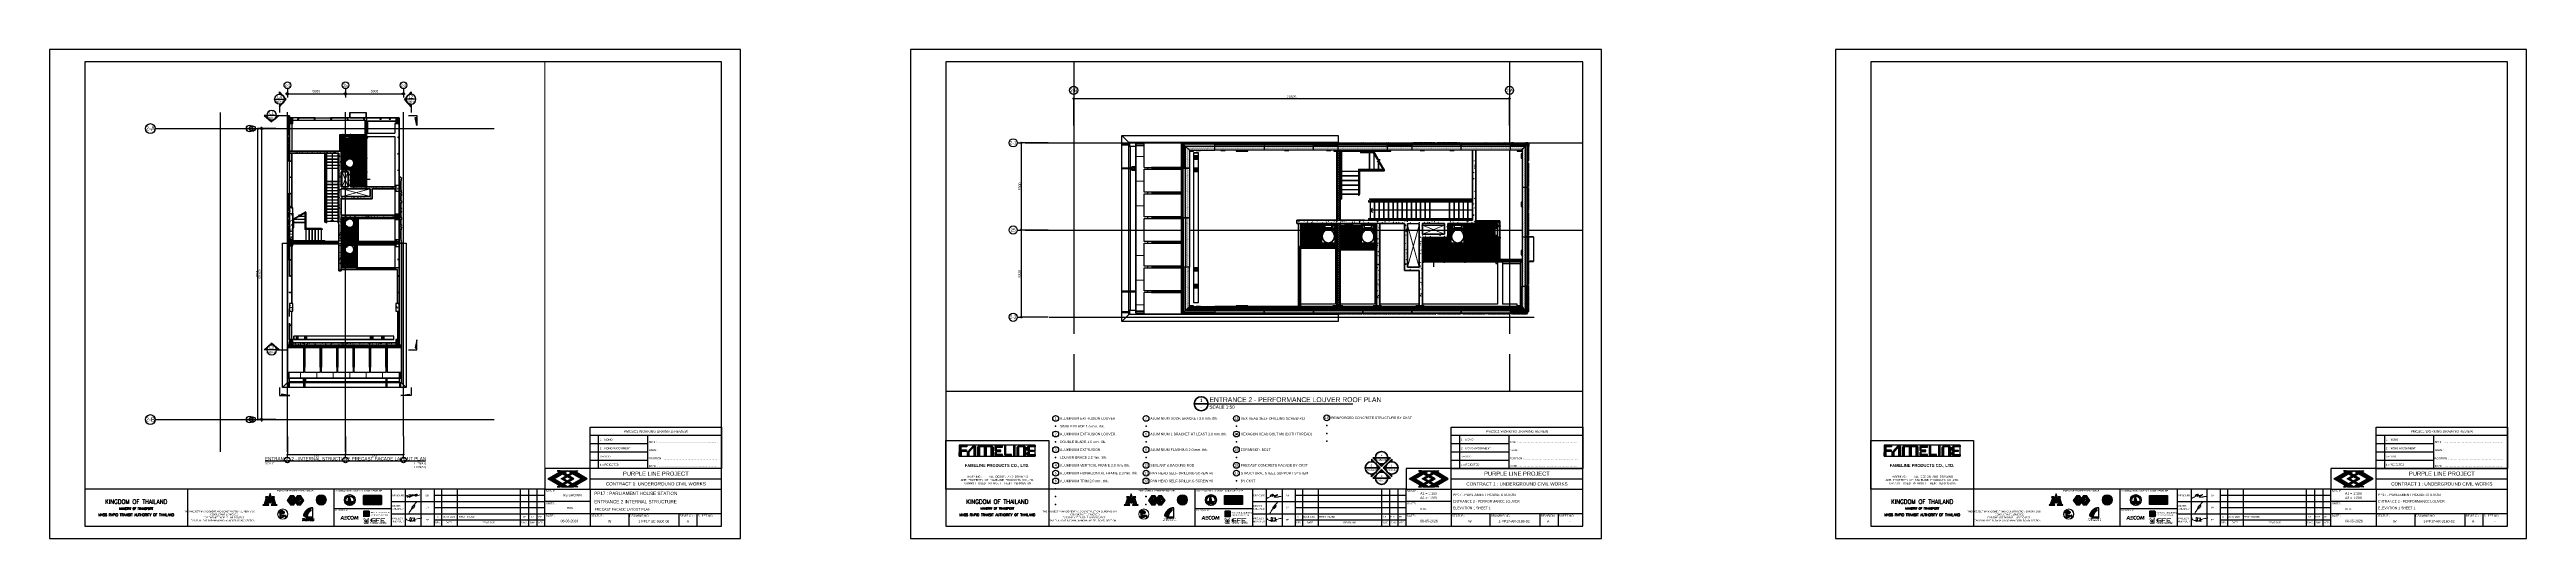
# Paper-space layout 'W-1-PP17-SE-6600-08-A' of a CAD drawing. Header units: millimetres. Extents: x 0 to 3015, y 0 to 594.
# The model-space entities are those that its viewports show. They can reach past a viewport. Long polylines and large blocks are cut down to what shows.
import ezdxf
from ezdxf.enums import TextEntityAlignment as Align

# ---------------------------------------------------------------- set-up
doc = ezdxf.new("R2010")
doc.units = ezdxf.units.MM
doc.set_wipeout_variables(frame=1)
for name, pattern in [('CENTER', [50.8, 31.75, -6.35, 6.35, -6.35]), ('HIDDEN', [0.375, 0.25, -0.125]), ('TA_GL_000.70000', [1.925, 0.7, -0.175, 0.175, -0.175, 0.7]), ('TA_GL_005.00000', [13.75, 5, -1.25, 1.25, -1.25, 5]), ('TA_HL_000.70000', [4.55, 2.485, -2.065]), ('XKITLINE00', [0]), ('XKITLINE02', [4, 2, -2]), ('Xref-C-1-PP17-AR-2214-01-B$0$DPA_Grid _ Level 100', [10, 5.5, -1.6, 1.3, -1.6]), ('Xref-C-1-PP17-AR-2214-01-B$0$DPA_Hidden 50', [3, 2, -1]), ('Xref-C-1-PP17-AR-2214-01-B$0$Hidden', [7.1438, 4.7625, -2.3813])]:
    doc.linetypes.add(name, pattern=pattern)
for name, color, linetype in [('-Title', 7, 'Continuous'), ('000 - 0_SYM_DWG_GRID-BUBBLE_MAIN_COLOR_1', 7, 'Continuous'), ('000 - 0_SYM_DWG_GRIDLINE_MAIN_COLOR_251', 7, 'Continuous'), ('000 - 0_SYM_DWG_INDICATOR_MAIN_COLOR_2', 7, 'Continuous'), ('000 - 0_SYM_DWG_INDICATOR_TEXT', 7, 'Continuous'), ('000 - 0_SYM_DWG_INDICATOR_WIPEOUT_', 7, 'Continuous'), ('000 - 0_SYM_DWG_LEVEL_TEXT', 7, 'Continuous'), ('000 - 0_SYM_DWG_SECTION-SYM_MAIN_COLOR_3', 7, 'Continuous'), ('000 - 0_SYM_DWG_SECTION-SYM_TEXT', 7, 'Continuous'), ('000 - CONCRETE_COL_CUT_COLOR_1', 7, 'Continuous'), ('000 - CONCRETE_COL_HATCH_', 7, 'Continuous'), ('000 - CONCRETE_COL_WIPEOUT_', 7, 'Continuous'), ('000 - EXISTING_COLUMN_CUT_COLOR_5', 7, 'Continuous'), ('000 - EXISTING_CONCRETE_CUT_COLOR_5', 7, 'Continuous'), ('000 - EXISTING_PRECAST_CUT_COLOR_4', 7, 'Continuous'), ('000 - GRID', 7, 'CENTER'), ('000 - H A T C H', 7, 'Continuous'), ('000 - SIGNATURE_C1', 7, 'Continuous'), ('000 - STRUCTURE_STEEL_ACCESORIES_HATCH_', 7, 'Continuous'), ('000 - STRUCTURE_STEEL_ACCESORIES_HIDDEN_', 7, 'Continuous'), ('000 - STRUCTURE_STEEL_ACCESORIES_MAIN_COLOR_1', 7, 'Continuous'), ('000 - STRUCTURE_STEEL_ACCESORIES_MAIN_COLOR_2', 7, 'Continuous'), ('000 - STRUCTURE_STEEL_ACCESORIES_WIPEOUT_', 7, 'Continuous'), ('000 - STRUCTURE_STEEL_FRAMING_CUT_COLOR_4', 7, 'Continuous'), ('000 - STRUCTURE_STEEL_FRAMING_HIDDEN_', 7, 'Continuous'), ('000 - STRUCTURE_STEEL_FRAMING_SUB_COLOR_2', 7, 'Continuous'), ('000 - STRUCTURE_STEEL_FRAMING_WIPEOUT_', 7, 'Continuous'), ('010 - ASPG_ACCESSORIES_CUT_COLOR_2', 7, 'Continuous'), ('010 - ASPG_ACCESSORIES_HATCH_', 7, 'Continuous'), ('010 - ASPG_ACCESSORIES_MAIN_COLOR_1', 7, 'Continuous'), ('010 - ASPG_ACCESSORIES_SUB_COLOR_1', 7, 'Continuous'), ('010 - ASPG_ACCESSORIES_SUB_COLOR_2', 7, 'Continuous'), ('010 - ASPG_ACCESSORIES_SYMBOL_', 7, 'Continuous'), ('010 - ASPG_ACCESSORIES_WIPEOUT_', 7, 'Continuous'), ('010 - ASPG_EXTR_MAIN_COLOR_2', 7, 'Continuous'), ('010 - ASPG_FASTERN_HIDDEN_', 7, 'Continuous'), ('010 - ASPG_FASTERN_MAIN_COLOR_1', 7, 'Continuous'), ('010 - ASPG_FASTERN_SUB_COLOR_2', 7, 'Continuous'), ('010 - ASPG_FASTERN_SUB_COLOR_3', 7, 'Continuous'), ('010 - ASPG_FLASHING_HATCH_', 7, 'Continuous'), ('010 - ASPG_FLASHING_MAIN_COLOR_2', 7, 'Continuous'), ('010 - ASPG_FLASHING_MAIN_COLOR_4', 7, 'Continuous'), ('010 - ASPG_FLASHING_WIPEOUT_', 7, 'Continuous'), ('010 - ASPG_FRAMING_CUT_COLOR_4', 7, 'Continuous'), ('010 - ASPG_FRAMING_HATCH_', 7, 'Continuous'), ('010 - ASPG_FRAMING_MAIN_COLOR_1', 7, 'Continuous'), ('010 - ASPG_FRAMING_MAIN_COLOR_2', 7, 'Continuous'), ('010 - ASPG_FRAMING_SUB_COLOR_2', 7, 'Continuous'), ('010 - ASPG_FRAMING_WIPEOUT_', 7, 'Continuous'), ('_PP-Dim', 7, 'Continuous'), ('BOLT & SCREW', 7, 'Continuous'), ('Center Line', 7, 'CENTER'), ('COLM', 7, 'Continuous'), ('CVA-C1-P-PP00-TBKA1$0$FRAME', 7, 'Continuous'), ('CVA-C2-P-PP00-TBKA1 (WD)$0$CVA-E2-P-OR00-TBKA1D$0$CVA-E2-P-OR00-TBKA1$0$CVA010-FRAME-LINE_2', 7, 'Continuous'), ('CVA-C2-P-PP00-TBKA1 (WD)$0$CVA-E2-P-OR00-TBKA1D$0$CVA-E2-P-OR00-TBKA1$0$CVA010-FRAME-LOGO', 7, 'Continuous'), ('CVA-C2-P-PP00-TBKA1 (WD)$0$CVA-E2-P-OR00-TBKA1D$0$CVA-E2-P-OR00-TBKA1$0$CVT010-FRAME-LINE_1', 7, 'Continuous'), ('CVA-C2-P-PP00-TBKA1 (WD)$0$CVA-E2-P-OR00-TBKA1D$0$CVA-E2-P-OR00-TBKA1$0$CVT010-FRAME-LINE_10', 7, 'Continuous'), ('CVA-C2-P-PP00-TBKA1 (WD)$0$CVA-E2-P-OR00-TBKA1D$0$CVA-E2-P-OR00-TBKA1$0$CVT010-FRAME-LINE_2', 7, 'Continuous'), ('CVA-C2-P-PP00-TBKA1 (WD)$0$CVA-E2-P-OR00-TBKA1D$0$CVA-E2-P-OR00-TBKA1$0$CVT010-FRAME-LINE_3', 7, 'Continuous'), ('CVA-C2-P-PP00-TBKA1 (WD)$0$CVA-E2-P-OR00-TBKA1D$0$CVA-E2-P-OR00-TBKA1$0$CVT010-FRAME-LINE_7', 7, 'Continuous'), ('CVA-C2-P-PP00-TBKA1 (WD)$0$CVA-E2-P-OR00-TBKA1D$0$CVA-E2-P-OR00-TBKA1$0$CVT010-FRAME-LOGO', 7, 'Continuous'), ('CVA-C2-P-PP00-TBKA1 (WD)$0$CVA-E2-P-OR00-TBKA1D$0$CVA-E2-P-OR00-TBKA1$0$CVT010-FRAME-TEXT_4', 7, 'Continuous'), ('CVA-C2-P-PP00-TBKA1 (WD)$0$CVA-E2-P-OR00-TBKA1D$0$CVA-E2-P-OR00-TBKA1$0$CVT010-FRAME-TEXT_8', 7, 'Continuous'), ('CVA-C2-P-PP00-TBKA1 (WD)$0$CVA-E2-P-OR00-TBKA1D$0$CVA-E2-P-OR00-TBKA1$0$PSTEXT', 7, 'Continuous'), ('CVA-C2-P-PP00-TBKA1 (WD)$0$CVA-E2-P-OR00-TBKA1D$0$CVA-E2-P-OR00-TBKA1$0$Xref-Title Block$0$7', 7, 'Continuous'), ('CVA-C2-P-PP00-TBKA1 (WD)$0$CVA010-FRAME-LINE_5', 7, 'Continuous'), ('CVA-C2-P-PP00-TBKA1 (WD)$0$CVT010-FRAME-LINE_2', 7, 'Continuous'), ('CVA-C2-P-PP00-TBKA1 (WD)$0$CVT010-FRAME-LINE_3', 7, 'Continuous'), ('CVA-C2-P-PP00-TBKA1 (WD)$0$FRAME', 7, 'Continuous'), ('CVA-C2-P-PP00-TBKA1 (WD)$0$PSTEXT', 7, 'Continuous'), ('CVA010-FRAME-TEXT_2', 7, 'Continuous'), ('CVA010-FRAME-TEXT_3', 7, 'Continuous'), ('CVT040_T', 7, 'Continuous'), ('T E X T', 7, 'Continuous'), ('Xref-C-1-PP17-AR-2214-01-B$0$A-COLS', 7, 'Continuous'), ('Xref-C-1-PP17-AR-2214-01-B$0$A-COLS-E', 7, 'Continuous'), ('Xref-C-1-PP17-AR-2214-01-B$0$A-DETL', 7, 'Continuous'), ('Xref-C-1-PP17-AR-2214-01-B$0$A-DETL-MBND', 7, 'Xref-C-1-PP17-AR-2214-01-B$0$Hidden'), ('Xref-C-1-PP17-AR-2214-01-B$0$A-DETL-THIN', 7, 'Continuous'), ('Xref-C-1-PP17-AR-2214-01-B$0$A-DOOR-E', 7, 'Continuous'), ('Xref-C-1-PP17-AR-2214-01-B$0$A-DOOR-IDEN', 7, 'Continuous'), ('Xref-C-1-PP17-AR-2214-01-B$0$A-DOOR-OPNG', 7, 'Xref-C-1-PP17-AR-2214-01-B$0$DPA_Hidden 50'), ('Xref-C-1-PP17-AR-2214-01-B$0$A-FLOR-E', 7, 'Continuous'), ('Xref-C-1-PP17-AR-2214-01-B$0$A-FLOR-HRAL', 7, 'Continuous'), ('Xref-C-1-PP17-AR-2214-01-B$0$A-FLOR-PATT', 7, 'Continuous'), ('Xref-C-1-PP17-AR-2214-01-B$0$A-GENM', 7, 'Continuous'), ('Xref-C-1-PP17-AR-2214-01-B$0$A-GLAZ-CURT', 7, 'Continuous'), ('Xref-C-1-PP17-AR-2214-01-B$0$A-GLAZ-CURT-HDLN', 7, 'Xref-C-1-PP17-AR-2214-01-B$0$DPA_Hidden 50'), ('Xref-C-1-PP17-AR-2214-01-B$0$A-ROOF', 7, 'Continuous'), ('Xref-C-1-PP17-AR-2214-01-B$0$A-ROOF-OTLN', 7, 'Continuous'), ('Xref-C-1-PP17-AR-2214-01-B$0$A-ROOF-PATT', 7, 'Continuous'), ('Xref-C-1-PP17-AR-2214-01-B$0$A-Wall', 7, 'Continuous'), ('Xref-C-1-PP17-AR-2214-01-B$0$A-WALL-PATT', 7, 'Continuous'), ('Xref-C-1-PP17-AR-2214-01-B$0$I-WALL-E', 7, 'Continuous'), ('Xref-C-1-PP17-AR-2214-01-B$0$P-SANR-FIXT', 7, 'Continuous'), ('Xref-C-1-PP17-AR-2214-01-B$0$S-BEAM', 7, 'Continuous'), ('Xref-C-1-PP17-AR-2214-01-B$0$S-COLS', 7, 'Continuous'), ('Xref-C-1-PP17-AR-2214-01-B$0$S-COLS-E', 7, 'Continuous'), ('Xref-C-1-PP17-AR-2214-01-B$0$S-STRS-ANNO', 7, 'Continuous'), ('Xref-C-1-PP17-AR-2214-01-B$0$S-STRS-E', 7, 'Continuous'), ('Xref-C-1-PP17-AR-2214-01-B$0$S-STRS-MBND', 7, 'Continuous'), ('Xref-C-1-PP17-AR-2214-01-B$0$WALL-E', 7, 'Continuous')]:
    doc.layers.add(name, color=color, linetype=linetype)
for name, color, linetype, plot in [('000 - 0_HIDE_OBJ_FRAMING_DEF_DIMS', 7, 'Continuous', False), ('000 - 0_SYM_DWG_INDICATOR_DEF_SUB', 7, 'Continuous', False), ('000 - STRUCTURE_STEEL_FRAMING_DEF_SUB', 7, 'Continuous', False), ('010 - ASPG_ACCESSORIES_DEF_SUB', 7, 'Continuous', False), ('010 - ASPG_EXTR_DEF_SUB', 7, 'Continuous', False), ('010 - ASPG_FASTERN_DEF_SUB', 7, 'Continuous', False), ('010 - ASPG_FRAMING_DEF_SUB', 7, 'Continuous', False), ('_VP', 7, 'Continuous', False)]:
    doc.layers.add(name, color=color, linetype=linetype, plot=plot)
for name, color, linetype, lineweight in [('12-GRID', 7, 'CENTER', 13), ('G-ANNO-TTLB', 7, 'Continuous', 30), ('G-ANNO-VTTL', 7, 'Continuous', 70), ('SCREW', 7, 'Continuous', 5)]:
    doc.layers.add(name, color=color, linetype=linetype, lineweight=lineweight)
doc.styles.add('_Arial', font='arial.ttf')
doc.styles.add('Arial', font='arial.ttf', dxfattribs={"height": 1500})
doc.styles.add('Arial Narrow_4', font='ARIALN.TTF', dxfattribs={"height": 6})
doc.styles.add('Arial_1', font='arial.ttf', dxfattribs={"height": 2000})
doc.styles.add('Arial_2', font='arial.ttf', dxfattribs={"height": 3})
doc.styles.add('Arial_7', font='arial.ttf', dxfattribs={"height": 2})
doc.styles.add('Cetury Gothic', font='swissl.ttf')
doc.styles.add('Cordia2', font='cordia2.shx')
doc.styles.add('CVA-C2-P-PP00-TBKA1 (WD)$0$CordiaSHX', font='arial.ttf', dxfattribs={"width": 0.85})
doc.styles.add('CVA-C2-P-PP00-TBKA1 (WD)$0$CVA-E2-P-OR00-TBKA1D$0$Arial', font='arial.ttf')
doc.styles.add('CVA-C2-P-PP00-TBKA1 (WD)$0$CVA-E2-P-OR00-TBKA1D$0$CVA-E2-P-OR00-TBKA1$0$A1-TITLE$0$ROMANT', font='romant.shx', dxfattribs={"width": 1.00001})
doc.styles.add('CVA-C2-P-PP00-TBKA1 (WD)$0$CVA-E2-P-OR00-TBKA1D$0$CVA-E2-P-OR00-TBKA1$0$Cordia2', font='arial.ttf')
doc.styles.add('CVA-C2-P-PP00-TBKA1 (WD)$0$CVA-E2-P-OR00-TBKA1D$0$CVA-E2-P-OR00-TBKA1$0$TITLE1', font='arial.ttf')
doc.styles.add('CVA-C2-P-PP00-TBKA1 (WD)$0$ROMANS', font='arial.ttf', dxfattribs={"width": 0.8})
doc.styles.add('CVA-C2-P-PP00-TBKA1 (WD)$0$STYLE-STANDARD', font='arial.ttf')
doc.styles.add('FAMELINE_FOR_CKST', font='arial.ttf')
doc.styles.add('PP17-ROMANS', font='romans.shx')
doc.styles.add('ROMANT', font='romant.shx')
doc.styles.add('STYLE-STANDARD', font='SIMPLEX.SHX')
doc.styles.add('T60S', font='Thai.shx', dxfattribs={"height": 17.575143})
doc.styles.add('TA', font='', dxfattribs={"height": 4.5})
doc.styles.add('TITLE1', font='tahoma.ttf')
doc.styles.add('Xref-C-1-PP17-AR-2214-01-B$0$Arial', font='arial.ttf', dxfattribs={"height": 400})
doc.styles.get('TA').set_extended_font_data('Cordia New')
doc.dimstyles.new('_PP-CC', dxfattribs={"dimtxt": 3, "dimasz": 1, "dimexe": 0, "dimexo": 0, "dimgap": 1.5, "dimtad": 1, "dimdec": 0, "dimzin": 1, "dimdsep": 46, "dimtxsty": '_Arial', "dimblk": '_CEN', "dimcen": 0, "dimclrd": 7, "dimclre": 7, "dimclrt": 7, "dimadec": 0, "dimazin": 0, "dimtfac": 1, "dimtdec": 0, "dimtofl": 0, "dimtmove": 1, "dimatfit": 2, "dimfxl": 0, "dimfxlon": 1, "dimtolj": 1, "dimtzin": 0, "dimarcsym": 2})
doc.dimstyles.new('FAMELINE-CKST_C-C', dxfattribs={"dimtxt": 0.3, "dimasz": 0.15, "dimexe": 0.1, "dimexo": 0.1, "dimgap": 0.05, "dimtad": 1, "dimzin": 0, "dimdsep": 46, "dimtxsty": 'FAMELINE_FOR_CKST', "dimblk": 'ORIGIN', "dimblk1": 'ORIGIN', "dimblk2": 'ORIGIN', "dimsah": 1, "dimcen": 0.1, "dimdle": 0.1, "dimclrd": 7, "dimclre": 7, "dimclrt": 7, "dimadec": 0, "dimazin": 0, "dimtfac": 1, "dimtix": 1, "dimtmove": 2, "dimatfit": 3, "dimfxl": 1, "dimtolj": 1, "dimtzin": 0, "dimlwd": -1, "dimlwe": -1, "dimarcsym": 0})
pattern_1 = [(320, (496648.95, -2740142.74), (385.17505, 459.03375), [76.2, -838.2]), (265, (496648.95, -2740142.74), (746.1827, -65.28253), [60.96, -670.56]), (10.451, (496643.6, -2740203.5), (-127.89768, 693.383), [64.76, -712.36]), (316.184, (496852.15, -2740142.7), (622.30642, 648.5725), [114.3, -1257.3]), (6.636, (496838.1, -2740233.1), (-122.21992, 1050.5343), [97.14, -1068.54]), (261.184, (496852.1, -2740142.7), (1110.27497, -172.19714), [91.44, -1005.84]), (291, (496801.35, -2740244.34), (559.42566, 214.74339), [76.2, -838.2]), (236, (496801.35, -2740244.34), (620.9765, -418.85394), [60.96, -670.56]), (341.451, (496767.26, -2740294.9), (224.29692, 668.45247), [64.76, -712.36]), (307.5, (496648.95, -2740142.74), (206.912105, 158.769242), [33.528, -628.904, 33.528, -647.192, -673.1]), (307.5, (496648.95, -2740142.74), (206.912105, 158.769242), [-1343.152, 33.528, -639.572]), (277.5, (496648.95, -2740142.74), (359.30656, 47.303606), [33.528, -354.584, 33.528, -613.664, -256.54]), (277.5, (496648.95, -2740142.74), (359.30656, 47.303606), [-1035.304, 33.528, -223.012]), (237.5, (496648.95, -2739916.18), (229.474162, -146.191164), [33.528, -220.472, 33.528, -758.952, -1051.56]), (237.5, (496648.95, -2739916.18), (229.474162, -146.191164), [-1046.48, 33.528, -1018.032]), (227.5, (496648.95, -2739814.6), (350.41686, -321.09789), [33.528, -296.672, 33.528, -492.76, -746.76]), (227.5, (496648.95, -2739814.6), (350.41686, -321.09789), [-856.488, 33.528, -713.232])]
pattern_2 = [(315, (496648.95, -2740142.74), (70.710678, 70.710678), []), (45, (496648.95, -2740142.74), (-70.710678, 70.710678), [])]
pattern_3 = [(270, (1257419.24324, -520041.6224), (0.65495992507, -1.1344238721), [0.7562825814, -1.5125651628]), (30, (1257419.24324, -520041.6224), (0.65495992936, 1.1344238696), [0.7562825814, -1.5125651628]), (330, (1257419.24324, -520041.6224), (1.30991985442, -2.48e-09), [-1.5125651628, 0.7562825814])]
pattern_4 = [(315, (1257419.4929, -520021.6224), (1.3369313545, 1.3369313545), []), (45, (1257419.4929, -520021.6224), (-1.3369313545, 1.3369313545), [])]
pattern_5 = [(270, (1257419.4425, -520043.9224), (0.65495992507, -1.1344238721), [0.7562825814, -1.5125651628]), (30, (1257419.4425, -520043.9224), (0.65495992936, 1.1344238696), [0.7562825814, -1.5125651628]), (330, (1257419.4425, -520043.9224), (1.30991985442, -2.48e-09), [-1.5125651628, 0.7562825814])]
pattern_6 = [(315, (1257419.1929, -520023.9224), (1.3369313545, 1.3369313545), []), (45, (1257419.1929, -520023.9224), (-1.3369313545, 1.3369313545), [])]
pattern_7 = [(315, (-106132.4893, -14494238.6785), (1.01027881362, 1.01027881362), []), (315, (-106132.4893, -14494239.352), (1.01027881362, 1.01027881362), [])]
pattern_8 = [(45, (68845973.911, -106253.634), (-4.0411152545, 4.0411152545), []), (45, (68845976.6053, -106253.634), (-4.0411152545, 4.0411152545), [])]
pattern_9 = [(315, (-106132.4893, -14494268.6785), (1.01027881362, 1.01027881362), []), (315, (-106132.4893, -14494269.352), (1.01027881362, 1.01027881362), [])]
pattern_10 = [(0, (0, 0), (3.96875, 7.9375), [0, -7.9375])]
pattern_11 = [(0, (0, 0), (19.84375, 39.6875), [0, -39.6875])]

# ---------------------------------------------------------------- blocks, each defined once
blk = doc.blocks.new('CVA-E2-P-OR00-TBKA1D$0$CVA-E2-P-OR00-TBKA1$0$AECOM')
at = {"layer": '-Title', "extrusion": (0, 0, -1)}
h = blk.add_hatch(color=7, dxfattribs=at)
h.paths.add_polyline_path([(13.3, -3.7), (15.1, 4.3), (17.3, 4.3), (21.1, -3.7), (19.1, -3.7), (18.4, -2.1), (15.5, -2.1), (15.2, -3.7)])
h.paths.add_polyline_path([(15.9, -0.3), (16.5, 2.4), (17.7, -0.3)], flags=16)
at = {"layer": '-Title'}
blk.add_hatch(color=7, dxfattribs=at).paths.add_polyline_path([(-12.8, -0.6), (-12.5, 1.3), (-7.6, 1.3), (-7.9, -0.6)])
h = blk.add_hatch(color=7, dxfattribs=at)
edge = h.paths.add_edge_path()
edge.add_line((-1.5, -3.5), (-1.2, -1.6))
edge.add_spline(control_points=[(-1.2, -1.6), (-1.7, -1.9), (-2.5, -1.9), (-2.9, -1.9), (-4.2, -1.9), (-5, -1), (-5, 0.2), (-4.9, 1.6), (-3.9, 2.6), (-2.5, 2.6), (-1.9, 2.6), (-1.3, 2.4), (-0.8, 1.9)], knot_values=[0, 0, 0, 0, 0.25, 0.25, 0.25, 0.5, 0.5, 0.5, 0.75, 0.75, 0.75, 1, 1, 1, 1], degree=3, periodic=0)
edge.add_line((-0.8, 1.9), (-0.4, 3.8))
edge.add_spline(control_points=[(-0.4, 3.8), (-1.2, 4.3), (-1.8, 4.5), (-2.7, 4.5), (-5, 4.5), (-6.9, 2.6), (-7, 0.2), (-7, -2.2), (-5.5, -3.8), (-3.3, -3.8), (-2.9, -3.8), (-2, -3.8), (-1.5, -3.5)], knot_values=[0, 0, 0, 0, 0.25, 0.25, 0.25, 0.5, 0.5, 0.5, 0.75, 0.75, 0.75, 1, 1, 1, 1], degree=3, periodic=0)
h = blk.add_hatch(color=7, dxfattribs=at)
edge = h.paths.add_edge_path()
edge.add_spline(control_points=[(6.8, 0.2), (7.1, 2.6), (5.7, 4.3), (3.6, 4.5)], knot_values=[0, 0, 0, 0, 1, 1, 1, 1], degree=3, periodic=0)
edge.add_spline(control_points=[(3.6, 4.5), (1.4, 4.6), (-0.5, 2.8), (-0.8, 0.4)], knot_values=[0, 0, 0, 0, 1, 1, 1, 1], degree=3, periodic=0)
edge.add_spline(control_points=[(-0.8, 0.4), (-1, -1.9), (0.3, -3.6), (2.4, -3.8)], knot_values=[0, 0, 0, 0, 1, 1, 1, 1], degree=3, periodic=0)
edge.add_spline(control_points=[(2.4, -3.8), (4.6, -3.9), (6.6, -2.2), (6.8, 0.2)], knot_values=[0, 0, 0, 0, 1, 1, 1, 1], degree=3, periodic=0)
edge = h.paths.add_edge_path(flags=16)
edge.add_spline(control_points=[(4.9, 0.1), (4.6, -1.4), (3.6, -2.2), (2.5, -2), (1.4, -1.8), (0.9, -0.7), (1.2, 0.6), (1.5, 2), (2.6, 2.9), (3.7, 2.7), (4.7, 2.5), (5.2, 1.4), (4.9, 0.1)], knot_values=[0, 0, 0, 0, 0.25, 0.25, 0.25, 0.5, 0.5, 0.5, 0.75, 0.75, 0.75, 1, 1, 1, 1], degree=3, periodic=0)
at = {"layer": '-Title', "extrusion": (0, 0, -1)}
blk.add_hatch(color=7, dxfattribs=at).paths.add_polyline_path([(-15.7, -3.7), (-15.6, 4.3), (-13.7, 4.3), (-11.4, -0.2), (-10.5, 4.3), (-8.7, 4.3), (-6.2, -3.7), (-8.2, -3.7), (-9.6, 1), (-10.4, -3.7), (-11.4, -3.7), (-13.8, 1), (-13.7, -3.7)])
at = {"layer": '-Title', "color": 7}
for points in [[(-12.4, 2.5), (-6.7, 2.5), (-12.1, 4.3), (-6.5, 4.3)], [(-13.3, -3.7), (-7.7, -3.7), (-13, -1.8), (-7.4, -1.8)]]:
    blk.add_solid(points, dxfattribs=at)
blk = doc.blocks.new('Pirat')
at = {"layer": '-Title', "color": 7, "lineweight": 20, "ltscale": 3}
for points in [[(-4.4, 3.9), (-4.8, 3.8), (-5, 3.6), (-5, 3.3), (-4.7, 3), (-4.3, 2.7), (-4, 2.4), (-3.3, 1.8), (-2.7, 1.6), (-1.8, 1.2), (-0.9, 1), (-0.3, 1), (0.4, 1.1), (1, 1.3), (1.5, 1.9), (1.6, 2.7), (1.4, 3.6), (1.1, 4), (0.6, 4.4), (0.4, 4.4), (0.2, 3.9), (-0.1, 2.8), (-0.1, 2.2), (-0.1, 1.6), (0, 0.8), (0, 0), (0.1, -0.2)], [(1, 1.4), (1, 0.7), (1.1, 0.3), (1.1, 0.2)], [(1.1, 0.4), (1.2, 0.3), (1.4, 0.3), (1.6, 0.6), (1.7, 0.8), (1.7, 1)], [(1.7, 0.8), (1.9, 0.6), (2.1, 0.5), (2.4, 0.5), (2.6, 0.7), (2.7, 0.8), (3.1, 0.8), (3.4, 0.7), (3.5, 0.6), (3.6, 0.4), (3.8, 0.3)], [(3.4, 3.9), (2.9, 3.9), (2.9, 3.7), (3.1, 3.5), (3.4, 3.4), (3.7, 3.2)], [(4.8, 2.1), (4.3, 1.8), (3.9, 1.7), (3.8, 1.5), (3.9, 1.3), (4.2, 1.1), (4.7, 0.7), (5.2, 0.3), (5.6, 0.2), (5.3, 0.8), (5.1, 1.4), (4.8, 2.1), (6.1, 2.4), (7.8, 2.8), (9.4, 3.2), (10.5, 3.4), (11.4, 3.5), (12.1, 3.7), (12.5, 3.9), (12.6, 4)], [(4.5, 0.4), (4.6, 1), (4.7, 2.1), (4.7, 3.1), (4.7, 3.7), (4.5, 4.2)]]:
    blk.add_lwpolyline(points, dxfattribs=at)
blk = doc.blocks.new('WK')
at = {"layer": '-Title', "color": 7, "lineweight": 20, "ltscale": 3}
for points in [[(1127, 71, 0.061899), (1122, 67, 0.321505), (1119, 63, 0.11888), (1119, 59, 0.136982), (1121, 55, -0.948886), (1121, 55, 0.014954), (1116, 55, 0.010941), (1103, 54, 0.001008), (1085, 53, 0.01697), (1074, 51, 0.023036), (1058, 47, -0.001708), (1048, 45, 0.027706), (1037, 42, 0.106931), (1031, 39, 0.264319), (1031, 36, 0.09813), (1033, 36, 0.053054), (1043, 40, 0.023638), (1065, 49, 0.054899), (1084, 59, 0.063358), (1095, 68, 0.338739), (1095, 71, 0.254369), (1090, 73, 0.020265), (1079, 73, 0.00467), (1068, 71, 0.041198), (1050, 67, -0.002089), (1036, 62, 0.028205), (1023, 56, 0.103128), (1013, 49)], [(1053, 39, 0.052875), (1067, 40, 0.019337), (1086, 45, 0.013241), (1098, 52, -0.108094), (1104, 55, 0.00097), (1114, 62, -0.048447), (1120, 65)], [(1086, 45, 0.010527), (1073, 37, 0.003863), (1058, 27)], [(1103, 65, 0.083791), (1100, 68, 0.152116), (1088, 66, 0.277383), (1085, 64, 0.162494), (1089, 61, 0.118623), (1099, 61, 0.015758), (1110, 62)], [(1228, 70, 0.005592), (1172, 50, -0.098441), (1160, 49, -0.724379), (1159, 50, 0.050582), (1175, 59, 0.813677), (1175, 61, 0.014572), (1172, 61, 0.191131), (1180, 66, 0.043652), (1185, 73, 0.135231), (1186, 79, 0.410408), (1182, 81, 0.04861), (1177, 79, 0.049472), (1168, 71, -0.074076), (1162, 65, 0.016851), (1153, 57, 0.268615), (1151, 54, 0.53921), (1153, 53, 0.165153), (1157, 57, 0.024719), (1164, 72, 0.172757), (1164, 76, 0.422143), (1162, 77, 0.078686), (1154, 74, 0.039105), (1144, 68, 0.025502), (1134, 61, 0.376844), (1132, 57)]]:
    blk.add_lwpolyline(points, format="xyb", dxfattribs=at)
for centre, radius, start, end in [((1069, 32), 9.56, 48.3864, 84.4933), ((757, 456), 522, 309.5404, 313.524)]:
    blk.add_arc(centre, radius, start, end, dxfattribs=at)
blk = doc.blocks.new('CVA-C1-P-PP00-TBKA1')
at = {"layer": '-Title'}
h = blk.add_hatch(color=7, dxfattribs=at)
h.paths.add_polyline_path([(259.8, 40.4, -0.323021), (260.2, 40.8), (260.7, 40.8, 0.333691), (261.4, 41.3), (263.4, 48, 0.272453), (262.8, 50.4), (265.8, 50.4), (266.6, 49), (268.4, 54.4), (270.1, 49), (271, 50.4), (273.9, 50.4, 0.27553), (273.3, 47.9), (275.4, 41.3, 0.448404), (276.2, 40.8, -0.474796), (276.9, 40.4), (269.8, 40.4, -0.266623), (270.1, 40.8), (271.1, 40.8), (269.6, 45.7), (269.1, 44.9), (269.1, 43.1), (268.4, 43.1), (267.7, 43.1), (267.7, 44.9), (267.2, 45.7), (265.6, 40.8), (266.6, 40.8), (266.9, 40.4)])
h.paths.add_polyline_path([(268.4, 49.6), (269.1, 47.3), (268.4, 46.1), (267.6, 47.3)], flags=16)
h.paths.add_polyline_path([(271.5, 48.9), (274, 40.8), (273.2, 40.8, -0.288454), (272.6, 41.2), (270.6, 47.5)], flags=16)
h.paths.add_polyline_path([(266.1, 47.5), (264.2, 41.4, -0.36379), (263.5, 40.8), (262.8, 40.8), (265.3, 48.9)], flags=16)
at = {"layer": '-Title', "lineweight": 9}
for points in [[(284, 23.3, -1.075988), (284.7, 35.7), (284.7, 35.4, 1.079823), (284, 23.5)], [(281.9, 31.3), (281.9, 32.6), (284.1, 32.6, -0.021796), (284.3, 32.6, 0.04898), (284.2, 32.8, 0.022818), (284.2, 32.8, 0.003988), (284.1, 32.8), (281.4, 32.8), (281.4, 31.3)], [(284, 23.5, 0.409462), (289.8, 29.5, 0.374578), (284.7, 35.4), (284.7, 35.7, -0.376388), (290.1, 29.5, -0.409681), (284, 23.3)], [(289.4, 46.2), (293.6, 40.4), (297.1, 40.4), (295.4, 42.9), (293, 46.2), (295.3, 49.5), (296.3, 48.2), (299.9, 48.2), (299.5, 48.7), (297.1, 52), (293.5, 52)], [(299.5, 43.7), (301.9, 40.4), (305.5, 40.4), (309.6, 46.2), (305.5, 52), (301.9, 52), (303.7, 49.5), (306.1, 46.2), (303.7, 42.9), (302.8, 44.2), (299.2, 44.2), (299.5, 43.7)]]:
    blk.add_hatch(color=7, dxfattribs=at).paths.add_polyline_path(points)
h = blk.add_hatch(color=7, dxfattribs=at)
h.paths.add_polyline_path([(278.9, 31.3), (278.9, 31.1), (280.2, 31.1), (280.2, 25.1), (280.7, 25.1), (280.7, 31.1), (281.4, 31.1), (281.9, 31.1), (282.8, 31.1, 0.054809), (283.4, 31.2, 0.03138), (284.1, 31.4, 0.111589), (284.6, 31.8, 0.17224), (284.8, 32.4, 0.170905), (284.5, 33.2, 0.151668), (283.7, 33.7, 0.070517), (282.7, 33.8), (280.2, 33.8), (280.2, 31.3)])
h.paths.add_polyline_path([(280.7, 31.3), (280.7, 33.6), (282.7, 33.6, -0.104755), (283.8, 33.2, -0.175633), (284.2, 32.8, -0.022818), (284.2, 32.8, -0.04898), (284.3, 32.6, -0.099565), (284.3, 32.3, -0.155914), (284, 31.8, -0.086131), (283.6, 31.5, -0.105759), (283.1, 31.3, -0.046184), (282.8, 31.3), (281.9, 31.3), (281.4, 31.3)], flags=16)
h.paths.add_polyline_path([(281, 26.2), (281.4, 26.2, 0.14748), (281.6, 25.7, 0.072318), (281.8, 25.6, 0.060533), (282, 25.4, 0.065078), (282.4, 25.3, 0.022836), (282.7, 25.3, 0.035858), (283, 25.4, 0.029826), (283.3, 25.5, 0.081902), (283.6, 25.7, 0.165259), (283.7, 26, 0.059335), (283.7, 26.3, 0.120589), (283.6, 26.5, 0.069071), (283.2, 26.7, 0.057056), (282.8, 26.8, 0.000473), (282.2, 27, -0.021757), (281.7, 27.1, -0.046144), (281.4, 27.3, -0.08211), (281.2, 27.5, -0.1381), (281.1, 27.8, -0.179492), (281.3, 28.2, -0.015991), (281.4, 28.3, -0.055139), (281.6, 28.5, -0.060384), (281.9, 28.6, -0.035605), (282.1, 28.7, -0.025486), (282.6, 28.7, -0.035993), (283, 28.6, -0.060058), (283.4, 28.5, -0.143559), (283.8, 28.2, -0.095585), (283.9, 28, -0.063996), (284, 27.9), (283.6, 27.9, 0.226369), (283.5, 28.2, 0.074454), (283.3, 28.4, 0.078612), (283.1, 28.5, 0.048532), (282.8, 28.6, 0.016934), (282.5, 28.6, 0.027814), (282.2, 28.6, 0.051192), (281.9, 28.5, 0.019087), (281.8, 28.5, 0.060056), (281.6, 28.3, 0.206622), (281.5, 27.7, 0.02572), (281.6, 27.6, 0.181838), (282.1, 27.3, 0.026724), (282.8, 27.1, -0.030873), (283.4, 27, -0.157712), (283.8, 26.7, -0.061483), (284, 26.5, -0.121038), (284, 26.1, -0.152403), (283.9, 25.7, -0.077183), (283.6, 25.5, -0.075283), (283.2, 25.3, -0.01752), (282.7, 25.2, -0.05267), (282.2, 25.3, -0.081916), (281.7, 25.4, -0.073628), (281.4, 25.7, -0.117497), (281.1, 25.9, -0.012349)])
h.paths.add_polyline_path([(284.7, 28.5), (284.7, 25.4), (284.8, 25.4), (284.8, 28.3), (287.6, 25.3), (287.6, 28.5), (287.5, 28.5), (287.5, 25.8), (285, 28.5)])
h = blk.add_hatch(color=7, dxfattribs=at)
h.paths.add_polyline_path([(281.4, 28.3, -0.055139), (281.6, 28.5, -0.060384), (281.9, 28.6), (281.9, 30.1), (283.8, 30.1, 0.041276), (284.5, 30.2, 0.079272), (285.2, 30.5, 0.075602), (285.7, 30.8, 0.105229), (285.9, 31.2, 0.057507), (286, 31.6, 0.124698), (285.9, 32, 0.095851), (285.7, 32.2, 0.086049), (285.3, 32.5, 0.090548), (284.7, 32.7, -0.058001), (284.8, 32.5, -0.085727), (284.9, 32.4, -0.105993), (285.3, 32, -0.118846), (285.4, 31.5, -0.058258), (285.4, 31.1, -0.092699), (285.1, 30.8, -0.024553), (284.8, 30.6, -0.034634), (284.4, 30.4, -0.034015), (283.8, 30.3), (281.9, 30.3), (281.9, 31.1), (281.4, 31.1)])
h.paths.add_polyline_path([(281.5, 27.7, 0.02572), (281.6, 27.6), (281.9, 27.6), (281.9, 28.5, 0.019087), (281.8, 28.5, 0.060056), (281.6, 28.3, 0.206622)])
h = blk.add_hatch(color=7, dxfattribs=at)
h.paths.add_polyline_path([(302.2, 45), (303, 46.2), (302.3, 47.4), (302.9, 47.4), (303.3, 46.7), (303.8, 47.4), (304.4, 47.4), (303.7, 46.2), (304.5, 45), (303.8, 45), (303.3, 45.7), (302.9, 45)])
h.paths.add_polyline_path([(295.8, 45), (295.8, 47.4), (296.4, 47.4), (297.1, 46), (297.1, 47.4), (297.7, 47.4), (297.7, 45), (297.1, 45), (296.4, 46.3), (296.4, 45)])
h.paths.add_polyline_path([(298.1, 47.4), (298.1, 45), (299.2, 45, 0.130725), (299.8, 45.2, 0.120974), (300.1, 45.5, 0.060551), (300.1, 45.9, 0.035976), (300.1, 46.6, 0.134434), (299.9, 47.1, 0.139591), (299.6, 47.3, 0.052753), (299.3, 47.4)])
h.paths.add_polyline_path([(298.8, 45.5), (298.8, 46.9), (299.2, 46.9, -0.321398), (299.4, 46.6, -0.00987), (299.5, 46.4, -0.041261), (299.4, 45.8, -0.31003), (299.2, 45.5)], flags=16)
h.paths.add_polyline_path([(300.5, 45), (300.5, 47.4), (302.1, 47.4), (302.1, 46.9), (301.1, 46.9), (301.1, 46.4), (301.8, 46.4), (301.8, 46), (301.1, 46), (301.1, 45.5), (302.1, 45.5), (302.1, 45)])
h.paths.add_polyline_path([(294.6, 47.4), (294.6, 45), (295.3, 45), (295.3, 47.4)])
h = blk.add_hatch(color=7, dxfattribs=at)
h.paths.add_polyline_path([(302.8, 48.2), (303.7, 49.5), (301.9, 52), (299.5, 48.7), (299.9, 48.2)])
h.paths.add_polyline_path([(297.1, 40.4), (299.5, 43.7), (299.2, 44.2), (296.3, 44.2), (295.4, 42.9)])
at = {"layer": '-Title'}
for points in [[(316.7, 36.1), (316.9, 36.2), (317.2, 36.3), (317.4, 36.4), (317.7, 36.6), (318.1, 36.7), (318.5, 36.8), (319, 36.9), (319.5, 37.1), (319.2, 37.1), (318.8, 37), (318.5, 37), (318.3, 37), (318, 36.9), (317.8, 36.9), (317.6, 36.8), (317.4, 36.8), (317.2, 36.7), (317, 36.7), (316.9, 36.6), (316.7, 36.6), (316.6, 36.5), (316.4, 36.5), (316.3, 36.4), (316.1, 36.4), (316, 36.3), (315.8, 36.3), (315.7, 36.2), (315.5, 36.1), (315.4, 36.1), (315.3, 36), (315.1, 35.9), (315, 35.8), (314.9, 35.8), (314.8, 35.7), (314.6, 35.6), (314.5, 35.5), (314.4, 35.5), (314.3, 35.4), (314.2, 35.3), (314.1, 35.2), (314, 35.1), (313.8, 35), (313.7, 34.9), (313.6, 34.8), (313.5, 34.7), (313.3, 34.6), (313.2, 34.5), (313.1, 34.4), (313, 34.3), (312.8, 34.1), (312.7, 34), (312.6, 33.9), (312.4, 33.8), (312.3, 33.7), (312.2, 33.5), (312.1, 33.4), (312, 33.3), (311.9, 33.2), (311.7, 33.1), (311.7, 33), (311.6, 32.9), (311.5, 32.8), (311.4, 32.7), (311.3, 32.5), (311.2, 32.4), (311.1, 32.3), (311, 32.2), (310.9, 32.1), (310.9, 31.9), (310.8, 31.8), (310.7, 31.7), (310.6, 31.5), (310.5, 31.4), (310.4, 31.3), (310.4, 31.2), (310.3, 31), (310.2, 30.9), (310.1, 30.8), (310.1, 30.6), (310, 30.5), (309.9, 30.4), (309.9, 30.2), (309.8, 30.1), (309.7, 29.9), (309.7, 29.8), (309.6, 29.6), (309.5, 29.5), (309.5, 29.3), (309.4, 29.1), (309.4, 28.9), (309.3, 28.7), (309.2, 28.5), (309.2, 28.2), (309.1, 28), (309, 27.7), (309, 27.5), (310.2, 27.5), (310.3, 27.5), (310.3, 27.6), (310.3, 27.8), (310.4, 28), (310.4, 28.2), (310.5, 28.4), (310.5, 28.7), (310.6, 28.9), (310.7, 29.1), (310.7, 29.3), (310.8, 29.5), (310.9, 29.7), (310.9, 29.9), (311, 30.1), (311.1, 30.2), (311.1, 30.4), (311.2, 30.5), (311.3, 30.7), (311.3, 30.8), (311.4, 31), (311.5, 31.2), (311.6, 31.3), (311.6, 31.5), (311.7, 31.6), (311.8, 31.8), (311.9, 31.9), (312, 32), (312.1, 32.2), (312.2, 32.3), (312.3, 32.5), (312.4, 32.6), (312.5, 32.8), (312.7, 33), (312.8, 33.2), (313, 33.4), (313.2, 33.5), (313.4, 33.7), (313.5, 33.9), (313.7, 34.1), (313.9, 34.3), (314.1, 34.4), (314.2, 34.6), (314.4, 34.7), (314.6, 34.9), (314.8, 35), (314.9, 35.1), (315.1, 35.3), (315.3, 35.4), (315.4, 35.5), (315.6, 35.6), (315.8, 35.7), (316, 35.8), (316.1, 35.9), (316.3, 36), (316.5, 36.1)], [(316.4, 34.4), (316.7, 34.6), (317, 34.8), (317.3, 35), (317.7, 35.1), (318.1, 35.4), (318.6, 35.6), (318.3, 35.5), (318.1, 35.5), (317.8, 35.4), (317.5, 35.3), (317.3, 35.2), (317, 35.1), (316.8, 35), (316.5, 34.9), (316.3, 34.8), (316.1, 34.7), (315.9, 34.6), (315.8, 34.5), (315.6, 34.4), (315.4, 34.3), (315.2, 34.1), (315.1, 34), (314.9, 33.8), (314.7, 33.7), (314.5, 33.5), (314.3, 33.3), (314.2, 33.2), (314, 33), (313.8, 32.8), (313.7, 32.7), (313.5, 32.5), (313.4, 32.4), (313.3, 32.2), (313.2, 32.1), (313.1, 31.9), (313, 31.8), (312.9, 31.7), (312.8, 31.5), (312.7, 31.4), (312.6, 31.3), (312.5, 31.1), (312.4, 31), (312.3, 30.8), (312.2, 30.7), (312.1, 30.5), (312, 30.3), (311.9, 30.2), (311.8, 30), (311.7, 29.8), (311.6, 29.6), (311.5, 29.5), (311.5, 29.3), (311.4, 29.1), (311.3, 28.9), (311.2, 28.8), (311.2, 28.6), (311.1, 28.4), (311, 28.2), (311, 28.1), (310.9, 27.9), (310.9, 27.7), (310.9, 27.5), (310.8, 27.4), (310.8, 27.2), (310.8, 27), (310.7, 26.9), (310.7, 26.7), (310.7, 26.5), (310.7, 26.4), (310.7, 26.2), (311.7, 26.2), (311.7, 26.3), (311.7, 26.3), (311.8, 26.4), (311.8, 26.4), (311.8, 26.5), (311.8, 26.6), (311.8, 26.7), (311.8, 26.8), (311.9, 27), (311.9, 27.1), (311.9, 27.3), (312, 27.5), (312, 27.7), (312.1, 27.9), (312.1, 28.1), (312.2, 28.3), (312.2, 28.5), (312.3, 28.7), (312.4, 28.9), (312.4, 29), (312.5, 29.2), (312.6, 29.4), (312.6, 29.6), (312.7, 29.8), (312.8, 30), (312.8, 30.1), (312.9, 30.3), (313, 30.5), (313.1, 30.6), (313.2, 30.8), (313.2, 31), (313.3, 31.2), (313.5, 31.4), (313.6, 31.6), (313.7, 31.7), (313.9, 31.9), (314, 32.1), (314.2, 32.3), (314.3, 32.5), (314.5, 32.7), (314.7, 32.9), (314.8, 33.1), (315, 33.3), (315.2, 33.4), (315.4, 33.6), (315.6, 33.8), (315.8, 33.9), (316, 34.1), (316.2, 34.3)], [(314.9, 30.4), (315, 30.6), (315.1, 30.8), (315.2, 30.9), (315.3, 31.1), (315.4, 31.2), (315.5, 31.4), (315.7, 31.5), (315.8, 31.7), (315.9, 31.8), (316, 31.9), (316.1, 32), (316.2, 32.2), (316.3, 32.3), (316.4, 32.4), (316.6, 32.5), (316.7, 32.6), (316.9, 32.8), (317.1, 32.9), (317.3, 33.1), (317.5, 33.2), (317.8, 33.4), (318.1, 33.6), (318.4, 33.8), (318.8, 34), (318.5, 33.9), (318.3, 33.8), (318.1, 33.8), (317.8, 33.7), (317.6, 33.6), (317.4, 33.5), (317.2, 33.4), (317, 33.3), (316.9, 33.2), (316.7, 33.1), (316.5, 33), (316.3, 32.9), (316.2, 32.8), (316, 32.6), (315.9, 32.5), (315.7, 32.4), (315.6, 32.3), (315.4, 32.2), (315.3, 32), (315.2, 31.9), (315.1, 31.8), (314.9, 31.6), (314.8, 31.5), (314.7, 31.3), (314.6, 31.2), (314.5, 31), (314.4, 30.9), (314.3, 30.7), (314.2, 30.5), (314.1, 30.4), (314, 30.2), (313.9, 30), (313.8, 29.8), (313.7, 29.7), (313.6, 29.5), (313.5, 29.3), (313.4, 29.2), (313.3, 29), (313.2, 28.8), (313.2, 28.6), (313.1, 28.5), (313, 28.3), (313, 28.1), (312.9, 27.9), (312.9, 27.7), (312.8, 27.4), (312.7, 27.2), (312.7, 27), (312.6, 26.8), (312.6, 26.5), (312.5, 26.3), (312.5, 26), (312.5, 25.8), (312.4, 25.6), (312.4, 25.3), (312.4, 25.1), (320.4, 25.1), (320.4, 37.1), (319.9, 37.1), (319.9, 25.7), (313.4, 25.7), (313.4, 26), (313.5, 26.2), (313.5, 26.5), (313.5, 26.7), (313.6, 27), (313.6, 27.2), (313.7, 27.4), (313.7, 27.7), (313.8, 27.9), (313.8, 28.1), (313.9, 28.2), (313.9, 28.4), (314, 28.6), (314.1, 28.8), (314.1, 28.9), (314.2, 29.1), (314.3, 29.3), (314.3, 29.4), (314.4, 29.6), (314.5, 29.8), (314.6, 29.9), (314.7, 30.1), (314.8, 30.3)], [(365.8, 41.8, 0.053799), (366.8, 42), (366.3, 44.8), (365.5, 44.8), (365.6, 44.6), (365.6, 44.6), (365.6, 44.6), (365.6, 43.7), (365.7, 43.7), (365.6, 43.7)], [(366.6, 44.8), (367.6, 42.3, 0.188046), (369.9, 44.8)]]:
    blk.add_hatch(color=7, dxfattribs=at).paths.add_polyline_path(points)
at = {"layer": '-Title', "lineweight": 9}
h = blk.add_hatch(color=7, dxfattribs=at)
h.paths.add_polyline_path([(337, 46.7, 1), (324.4, 46.7, 1)])
h.paths.add_polyline_path([(336.5, 46.7, 1), (324.9, 46.7, 1)], flags=16)
h.paths.add_polyline_path([(326.8, 43.3, -0.385093), (326.9, 50.3, 0.170143), (331, 49, 0.153071), (334.5, 50.3, -0.386416), (334.6, 43.3, 0.156929), (331, 44.6, 0.17392)], flags=0)
h.paths.add_polyline_path([(332.2, 45.2), (332.2, 48.4), (333.1, 48.4), (333.1, 47), (334.1, 48.4), (335.2, 48.4), (333.9, 46.9), (335.3, 45.2), (334.2, 45.2), (333.1, 46.7), (333.1, 45.2)], flags=0)
h.paths.add_polyline_path([(326.4, 48.4), (326.4, 45.2), (327.3, 45.2), (327.3, 46.3, -0.00729), (327.5, 46.3, 0.038537), (328, 46.4, 0.088579), (328.4, 46.5, 0.059661), (328.8, 46.8, 0.149791), (328.9, 47.3, 0.055963), (328.9, 47.8, 0.163937), (328.6, 48.2, 0.117643), (327.8, 48.4)], flags=0)
h.paths.add_polyline_path([(327.3, 46.9), (327.3, 47.8), (327.7, 47.8, -0.233306), (328, 47.6, -0.137504), (328.1, 47.3, -0.199693), (328, 47, -0.121145), (327.7, 46.9)], flags=0)
h.paths.add_polyline_path([(329.2, 47.4, 0.142971), (329.4, 47, 0.105779), (329.8, 46.7, 0.019421), (330.4, 46.4, -0.075996), (330.7, 46.3, -0.168309), (330.8, 46.1, -0.238586), (330.8, 45.9, -0.166915), (330.5, 45.7, -0.063046), (329.9, 45.8, -0.089912), (329.3, 45.9), (329.3, 45.2, 0.0697), (329.7, 45.2, 0.045644), (330.3, 45.1, 0.071944), (330.9, 45.2, 0.117197), (331.4, 45.4, 0.095646), (331.7, 45.8, 0.094542), (331.7, 46.3, 0.09512), (331.6, 46.7, 0.109157), (331.2, 47, 0.017267), (330.7, 47.2, -0.03889), (330.3, 47.4, -0.100515), (330.2, 47.5, -0.143768), (330.1, 47.5, -0.169134), (330.2, 47.7, -0.167786), (330.5, 47.8, -0.067756), (331, 47.8, -0.05137), (331.5, 47.7), (331.5, 48.3, 0.094858), (330.9, 48.5, 0.053123), (330.2, 48.4, 0.056261), (329.7, 48.3, 0.165938), (329.3, 47.8, 0.111389)], flags=0)
h.paths.add_polyline_path([(328.8, 43.8, 0.072402), (329.3, 42.6, 0.081665), (329.9, 41.6, 0.023059), (330.4, 41.6), (330.4, 44.1, 0.075309)], flags=0)
h.paths.add_polyline_path([(331, 41.6), (331, 44.1, -0.073012), (332.6, 43.8, -0.072828), (332.2, 42.6, -0.081254), (331.5, 41.6, -0.022754)], flags=0)
h.paths.add_polyline_path([(328.9, 49.8, 0.073973), (330.4, 49.5), (330.4, 51.9, 0.025211), (329.9, 51.9, 0.051414), (329.3, 50.9, 0.065192)], flags=0)
h.paths.add_polyline_path([(331, 49.5), (331, 51.9, -0.022754), (331.5, 51.9, -0.081254), (332.2, 50.9, -0.065601), (332.6, 49.8, -0.071719)], flags=0)
h.paths.add_polyline_path([(327.2, 42.9, 0.104268), (329.1, 41.8, -0.067682), (328.8, 42.4, -0.052695), (328.3, 43.6, 0.059893)], flags=0)
h.paths.add_polyline_path([(332.4, 41.8, 0.066342), (332.7, 42.4, 0.053264), (333.1, 43.6, -0.058379), (334.2, 42.9, -0.105021)], flags=0)
h.paths.add_polyline_path([(327.3, 50.7, 0.056652), (328.4, 50, -0.047475), (328.8, 51.1, -0.067682), (329.1, 51.7, 0.098861)], flags=0)
h.paths.add_polyline_path([(332.4, 51.7, -0.099526), (334.1, 50.6, -0.055229), (333.1, 50, 0.048023), (332.7, 51.1, 0.066342)], flags=0)
at = {"layer": '-Title', "linetype": 'Continuous', "lineweight": 0}
h = blk.add_hatch(color=7, dxfattribs=at)
h.paths.add_polyline_path([(383, 33.3, 0.414214), (382.2, 32.6), (382.2, 27.1, 0.414214), (383, 26.4), (388.5, 26.4, 0.414214), (389.3, 27.1), (389.3, 32.6, 0.414214), (388.5, 33.3)])
h.paths.add_polyline_path([(385.4, 31.8), (385.4, 30.1), (384.6, 30.1)], flags=16)
h.paths.add_polyline_path([(386.2, 32.6), (388.2, 32.6), (387.3, 30.5)], flags=16)
h.paths.add_polyline_path([(383, 31.9), (383.8, 30.1), (383, 30.1)], flags=16)
h.paths.add_polyline_path([(386.1, 31.8), (386.9, 30.1), (386.1, 30.1)], flags=16)
h.paths.add_polyline_path([(384.6, 29.6), (385.4, 29.6), (385.4, 27.9)], flags=16)
h.paths.add_polyline_path([(383.8, 29.6), (383, 27.8), (383, 29.6)], flags=16)
h.paths.add_polyline_path([(386.1, 29.6), (386.9, 29.6), (386.1, 27.9)], flags=16)
h.paths.add_polyline_path([(384.2, 29.2), (385.2, 27.1), (383.2, 27.1)], flags=16)
h.paths.add_polyline_path([(388.5, 31.9), (388.5, 30.1), (387.6, 30.1)], flags=16)
h.paths.add_polyline_path([(387.6, 29.6), (388.5, 29.6), (388.5, 27.8)], flags=16)
h.paths.add_polyline_path([(387.3, 29.2), (388.2, 27.1), (386.2, 27.1)], flags=16)
h.paths.add_polyline_path([(385.2, 32.6), (383.2, 32.6), (384.2, 30.5)], flags=16)
at = {"layer": '-Title'}
h = blk.add_hatch(color=7, dxfattribs=at)
h.dxf.hatch_style = 1
h.paths.add_polyline_path([(385.4, 24.4), (382.2, 24.4), (382.2, 21.4, -0.226279), (383.7, 23.9, -0.142545)])
h = blk.add_hatch(color=7, dxfattribs=at)
h.dxf.hatch_style = 1
h.paths.add_polyline_path([(382.8, 19.3, -0.13335), (382.2, 20.9), (382.2, 18.4)])
h = blk.add_hatch(color=7, dxfattribs=at)
h.dxf.hatch_style = 1
edge = h.paths.add_edge_path()
edge.add_arc((384.5, 15.9), 3.45, 70.9263, 108.6608, ccw=False)
edge.add_arc((386.8, 21.9), 2.99, 245.4158, 290.3796)
edge.add_line((387.9, 19.1), (388.5, 18))
edge.add_line((388.5, 18), (385.4, 18))
edge.add_line((385.4, 18), (382.6, 18))
edge.add_line((382.6, 18), (383.4, 19.2))
h = blk.add_hatch(color=7, dxfattribs=at)
h.dxf.hatch_style = 1
edge = h.paths.add_edge_path()
edge.add_line((385.3, 23.5), (383, 19.6))
edge.add_arc((385.5, 20.8), 2.73, 93.9301, 204.4386, ccw=False)
h = blk.add_hatch(color=7, dxfattribs=at)
h.dxf.hatch_style = 1
edge = h.paths.add_edge_path()
edge.add_arc((386.8, 22.3), 2.93, 245.4158, 287.8763, ccw=False)
edge.add_arc((384.5, 16.4), 3.38, 70.9263, 105.4909)
edge.add_line((383.6, 19.7), (385.6, 23.1))
edge.add_line((385.6, 23.1), (387.7, 19.5))
h = blk.add_hatch(color=7, dxfattribs=at)
h.dxf.hatch_style = 1
h.paths.add_polyline_path([(388.9, 24.4), (385.7, 24.4, -0.142545), (387.5, 23.9, -1.190965), (388.4, 23, -0.133782), (388.9, 21.4)])
h = blk.add_hatch(color=7, dxfattribs=at)
h.dxf.hatch_style = 1
h.paths.add_polyline_path([(385.9, 23.5), (388.2, 19.6, 0.52339)])
h = blk.add_hatch(color=7, dxfattribs=at)
h.dxf.hatch_style = 1
edge = h.paths.add_edge_path()
edge.add_arc((388, 23.5), 0.4, 19.6101, 344.391)
edge.add_arc((388.2, 23.5), 0.205, 38.199, 325.8021, ccw=False)
h = blk.add_hatch(color=7, dxfattribs=at)
h.dxf.hatch_style = 1
h.paths.add_polyline_path([(388.9, 20.9, -0.13335), (388.4, 19.3), (388.9, 18.4)])
h = blk.add_hatch(color=7, dxfattribs=at)
h.dxf.hatch_style = 1
edge = h.paths.add_edge_path()
edge.add_spline(control_points=[(392.8, 24.4), (392.8, 24.4), (392.7, 24.4), (392.7, 24.4), (392.5, 24.4), (392.2, 24.3), (391.7, 24), (391.5, 23.9), (391, 23.4), (390.8, 23.2), (390.6, 22.6), (390.5, 22.4), (390.5, 21.8), (390.6, 21.6), (390.7, 21.1), (390.9, 20.8), (391.2, 20.4), (391.4, 20.3), (391.8, 20), (392.1, 19.9), (392.4, 19.7), (392.6, 19.7), (392.7, 19.6), (392.7, 19.6), (392.8, 19.6), (392.8, 19.6)], knot_values=[4.957044, 4.957044, 4.957044, 4.957044, 4.996466, 4.996466, 4.996466, 5.271503, 5.271503, 5.622189, 5.622189, 5.972874, 5.972874, 6.261131, 6.261131, 6.549388, 6.549388, 6.837644, 6.837644, 7.125901, 7.125901, 7.414158, 7.414158, 7.569639, 7.569639, 7.569639, 7.609099, 7.609099, 7.609099, 7.609099], degree=3, periodic=0)
edge.add_line((392.8, 19.6), (396.6, 19.6))
edge.add_line((396.6, 19.6), (396.6, 22.5))
edge.add_line((396.6, 22.5), (393.2, 22.5))
edge.add_line((393.2, 22.5), (393.2, 21.6))
edge.add_line((393.2, 21.6), (395.7, 21.6))
edge.add_line((395.7, 21.6), (395.7, 20.5))
edge.add_line((395.7, 20.5), (392.9, 20.5))
edge.add_ellipse((393.5, 22), major_axis=(-2.05, 0), ratio=0.763284, start_angle=286.2764, end_angle=433.7084, ccw=False)
edge.add_line((392.9, 23.5), (396.6, 23.5))
edge.add_line((396.6, 23.5), (396.6, 24.4))
edge.add_line((396.6, 24.4), (392.8, 24.4))
h = blk.add_hatch(color=7, dxfattribs=at)
h.dxf.hatch_style = 1
h.paths.add_polyline_path([(401.2, 21.6), (398.1, 21.6), (398.1, 19.6), (397.1, 19.6), (397.1, 24.4), (402.3, 24.4), (402.3, 23.5), (398.1, 23.5), (398.1, 22.5), (401.2, 22.5)])
h = blk.add_hatch(color=7, dxfattribs=at)
h.dxf.hatch_style = 1
h.paths.add_polyline_path([(408.4, 19.6), (408.4, 20.5), (403.8, 20.5), (403.8, 21.6), (407, 21.6), (407, 22.5), (403.8, 22.5), (403.8, 23.5), (408.4, 23.5), (408.4, 24.4), (402.9, 24.4), (402.9, 19.6)])
h = blk.add_hatch(color=7)
h.dxf.hatch_style = 1
h.paths.add_polyline_path([(403.6, 46.6), (393.1, 41.5), (382.6, 46.6), (393.1, 51.7)], flags=16)
h.paths.add_polyline_path([(404.1, 52.1), (382.2, 52.1), (382.2, 41.2), (404.1, 41.2)])
h = blk.add_hatch(color=7)
h.dxf.hatch_style = 1
h.paths.add_polyline_path([(388.6, 47.6), (388.6, 47.2), (387.8, 47.2), (387.8, 47.5), (387.8, 47.6), (387.8, 47.6), (387.6, 47.6), (387.6, 47.6), (387.6, 47.5), (387.6, 47.3), (387.6, 47.3), (387.7, 47.2), (387.7, 47.1), (387.9, 47), (388.1, 47), (388.3, 46.9), (388.4, 46.7), (388.6, 46.6), (388.6, 46.5), (388.7, 46.4), (388.7, 46.3), (388.7, 45.8), (388.7, 45.7), (388.6, 45.6), (388.5, 45.5), (388.4, 45.5), (388.3, 45.4), (388.1, 45.3), (388.1, 45.3), (387.5, 45.3), (387.4, 45.3), (387.2, 45.4), (387.1, 45.4), (387, 45.5), (386.9, 45.5), (386.9, 45.6), (386.8, 45.7), (386.8, 45.8), (386.8, 46.3), (387.6, 46.3), (387.6, 45.9), (387.6, 45.9), (387.6, 45.8), (387.6, 45.8), (387.8, 45.8), (387.8, 45.8), (387.8, 45.9), (387.8, 45.9), (387.8, 46.2), (387.8, 46.2), (387.8, 46.3), (387.8, 46.3), (387.7, 46.4), (387.6, 46.4), (387.5, 46.5), (387.4, 46.6), (387.2, 46.6), (387.1, 46.7), (387, 46.8), (386.9, 46.9), (386.8, 47), (386.8, 47.1), (386.7, 47.1), (386.7, 47.6), (386.7, 47.6), (386.8, 47.8), (386.9, 47.9), (386.9, 47.9), (387, 48), (387.2, 48), (387.3, 48.1), (387.4, 48.1), (387.9, 48.1), (388, 48.1), (388.1, 48.1), (388.3, 48), (388.4, 47.9), (388.5, 47.8), (388.6, 47.7), (388.6, 47.6)], flags=16)
h.paths.add_polyline_path([(402.4, 46.6), (393.1, 42.1), (383.8, 46.6), (393.1, 51.2)])
h.paths.add_polyline_path([(390.7, 48.1), (390.7, 47.5), (390.2, 47.5), (390.2, 45.3), (389.3, 45.3), (389.3, 47.5), (388.8, 47.5), (388.8, 48.1)], flags=16)
h.paths.add_polyline_path([(392.3, 48.1), (392.3, 47.5), (391.8, 47.5), (391.8, 47), (392.3, 47), (392.3, 46.5), (391.8, 46.5), (391.8, 45.9), (392.4, 45.9), (392.4, 45.3), (390.9, 45.3), (390.9, 48.1)], flags=16)
edge = h.paths.add_edge_path(flags=16)
edge.add_line((394.5, 47.8), (394.5, 47.7))
edge.add_line((394.5, 47.7), (394.6, 47.6))
edge.add_line((394.6, 47.6), (394.6, 47.6))
edge.add_line((394.6, 47.6), (394.6, 47.5))
edge.add_line((394.6, 47.5), (394.6, 47.4))
edge.add_line((394.6, 47.4), (394.6, 47.2))
edge.add_line((394.6, 47.2), (394.6, 46.9))
edge.add_line((394.6, 46.9), (393.7, 46.9))
edge.add_line((393.7, 46.9), (393.7, 47.5))
edge.add_arc((393.6, 47.5), 0.146, 0, 180)
edge.add_line((393.4, 47.5), (393.4, 45.9))
edge.add_arc((393.6, 45.9), 0.146, 180, 360)
edge.add_line((393.7, 45.9), (393.7, 46.5))
edge.add_line((393.7, 46.5), (394.6, 46.5))
edge.add_line((394.6, 46.5), (394.6, 46.2))
edge.add_line((394.6, 46.2), (394.6, 46.1))
edge.add_line((394.6, 46.1), (394.6, 45.9))
edge.add_line((394.6, 45.9), (394.6, 45.9))
edge.add_line((394.6, 45.9), (394.6, 45.8))
edge.add_line((394.6, 45.8), (394.5, 45.7))
edge.add_line((394.5, 45.7), (394.5, 45.7))
edge.add_line((394.5, 45.7), (394.4, 45.6))
edge.add_line((394.4, 45.6), (394.2, 45.4))
edge.add_line((394.2, 45.4), (394, 45.4))
edge.add_line((394, 45.4), (393.7, 45.3))
edge.add_line((393.7, 45.3), (393.4, 45.3))
edge.add_line((393.4, 45.3), (393.2, 45.3))
edge.add_line((393.2, 45.3), (393.1, 45.4))
edge.add_line((393.1, 45.4), (393, 45.4))
edge.add_line((393, 45.4), (392.9, 45.5))
edge.add_line((392.9, 45.5), (392.8, 45.6))
edge.add_line((392.8, 45.6), (392.7, 45.6))
edge.add_line((392.7, 45.6), (392.6, 45.8))
edge.add_line((392.6, 45.8), (392.6, 45.9))
edge.add_line((392.6, 45.9), (392.6, 46))
edge.add_line((392.6, 46), (392.6, 47.4))
edge.add_line((392.6, 47.4), (392.6, 47.5))
edge.add_line((392.6, 47.5), (392.6, 47.6))
edge.add_line((392.6, 47.6), (392.7, 47.8))
edge.add_line((392.7, 47.8), (392.8, 47.8))
edge.add_line((392.8, 47.8), (392.9, 47.9))
edge.add_line((392.9, 47.9), (393, 48))
edge.add_line((393, 48), (393.1, 48))
edge.add_line((393.1, 48), (393.2, 48.1))
edge.add_line((393.2, 48.1), (393.4, 48.1))
edge.add_line((393.4, 48.1), (393.7, 48.1))
edge.add_line((393.7, 48.1), (394, 48.1))
edge.add_line((394, 48.1), (394.2, 48))
edge.add_line((394.2, 48), (394.4, 47.9))
edge.add_line((394.4, 47.9), (394.5, 47.8))
h.paths.add_polyline_path([(396.6, 47.9), (396.7, 47.8), (396.8, 47.8), (396.9, 47.6), (396.9, 47.5), (396.9, 47.4), (396.9, 46), (396.9, 45.9), (396.9, 45.8), (396.8, 45.6), (396.7, 45.6), (396.6, 45.5), (396.5, 45.4), (396.4, 45.4), (396.3, 45.3), (396.1, 45.3), (395.7, 45.3), (395.5, 45.3), (395.4, 45.4), (395.3, 45.4), (395.2, 45.5), (395.1, 45.6), (395, 45.6), (394.9, 45.8), (394.9, 45.9), (394.9, 46), (394.9, 47.4), (394.9, 47.5), (394.9, 47.6), (395, 47.8), (395.1, 47.8), (395.2, 47.9), (395.3, 48), (395.4, 48), (395.5, 48.1), (395.7, 48.1), (396.1, 48.1), (396.3, 48.1), (396.4, 48), (396.5, 48)], flags=16)
h.paths.add_polyline_path([(398.4, 48.1), (399.1, 48.1), (399.1, 45.3), (398.4, 45.3), (397.9, 46.5), (397.9, 45.3), (397.2, 45.3), (397.2, 48.1), (397.9, 48.1), (398.4, 46.8)], flags=16)
edge = h.paths.add_edge_path(flags=0)
edge.add_line((396, 47.5), (396, 45.9))
edge.add_arc((395.9, 45.9), 0.146, -180, 0, ccw=False)
edge.add_line((395.8, 45.9), (395.8, 47.5))
edge.add_arc((395.9, 47.5), 0.146, 0, 180, ccw=False)
h = blk.add_hatch(color=7)
h.dxf.hatch_style = 1
edge = h.paths.add_edge_path()
edge.add_line((396, 47.5), (396, 45.9))
edge.add_arc((395.9, 45.9), 0.146, -180, 0, ccw=False)
edge.add_line((395.8, 45.9), (395.8, 47.5))
edge.add_arc((395.9, 47.5), 0.146, 0, 180, ccw=False)
at = {"layer": '-Title', "color": 7}
for p, q in [((818, 85), (603, 85)), ((658, 85), (603, 85)), ((603, 85), (603, 60)), ((630.5, 82.2), (637.7, 82.2)), ((630.5, 62.8), (637.7, 62.8)), ((630.5, 62.8), (637.7, 62.8)), ((658, 60), (658, 85)), ((658, 72.5), (818, 72.5)), ((603, 60), (43, 60)), ((168, 60), (168, 15)), ((283.9, 35.5), (284, 35.5)), ((346, 60), (346, 15)), ((346, 36.4), (416, 36.4)), ((361, 44.8), (363.2, 44.8)), ((364.5, 50.1), (362.7, 42.7)), ((364.6, 50), (363.2, 42.4)), ((363.4, 43.3), (365.7, 42.9)), ((365.6, 43.7), (363.5, 44)), ((365.5, 44.6), (363.6, 44.8)), ((365.5, 45.3), (363.7, 45.4)), ((365.4, 46.1), (363.9, 46.1)), ((365.3, 46.8), (364, 46.8)), ((365.3, 47.5), (364.1, 47.5)), ((365.2, 48.1), (364.2, 48.1)), ((365.2, 48.7), (364.3, 48.6)), ((364.4, 49.4), (364.5, 49.6)), ((365.1, 49.2), (364.4, 49.1)), ((364.5, 49.6), (364.5, 50.1)), ((365.1, 49.5), (364.5, 49.6)), ((365, 49.9), (365.8, 41.8)), ((365, 49.9), (366.2, 45.7)), ((365.5, 44.8), (366.3, 44.8)), ((366.2, 45.5), (366.2, 45.7)), ((366.4, 45.6), (366.2, 45.7)), ((366.2, 45.5), (366.8, 42)), ((366.4, 45.6), (367.6, 42.3)), ((366.6, 44.8), (369.9, 44.8)), ((388.8, 48.1), (390.7, 48.1)), ((388.8, 48.1), (388.8, 47.5)), ((388.8, 47.5), (389.3, 47.5)), ((389.3, 47.5), (389.3, 45.3)), ((390.2, 45.3), (389.3, 45.3)), ((390.7, 47.5), (390.2, 47.5)), ((390.2, 47.5), (390.2, 45.3)), ((390.7, 48.1), (390.7, 47.5)), ((390.9, 48.1), (392.3, 48.1)), ((390.9, 48.1), (390.9, 45.3)), ((390.9, 45.3), (392.4, 45.3)), ((392.3, 47.5), (391.8, 47.5)), ((391.8, 47.5), (391.8, 47)), ((391.8, 47), (392.3, 47)), ((391.8, 46.5), (391.8, 45.9)), ((392.3, 46.5), (391.8, 46.5)), ((392.4, 45.9), (391.8, 45.9)), ((392.3, 48.1), (392.3, 47.5)), ((392.3, 47), (392.3, 46.5)), ((392.4, 45.3), (392.4, 45.9)), ((392.6, 47.6), (392.7, 47.8)), ((392.6, 47.5), (392.6, 47.6)), ((392.6, 47.4), (392.6, 47.5)), ((392.6, 46), (392.6, 47.4)), ((392.6, 46), (392.6, 45.9)), ((392.6, 45.9), (392.6, 45.8)), ((392.6, 45.8), (392.7, 45.6)), ((392.7, 47.8), (392.8, 47.8)), ((392.7, 45.6), (392.8, 45.6)), ((392.8, 47.8), (392.9, 47.9)), ((392.8, 45.6), (392.9, 45.5)), ((392.9, 47.9), (393, 48)), ((392.9, 45.5), (393, 45.4)), ((393, 48), (393.1, 48)), ((393, 45.4), (393.1, 45.4)), ((393.1, 48), (393.2, 48.1)), ((393.1, 45.4), (393.2, 45.3)), ((393.2, 48.1), (393.4, 48.1)), ((393.2, 45.3), (393.4, 45.3)), ((393.4, 48.1), (393.7, 48.1)), ((393.4, 47.5), (393.4, 45.9)), ((393.4, 45.3), (393.7, 45.3)), ((393.7, 48.1), (394, 48.1)), ((393.7, 46.9), (393.7, 47.5)), ((394.6, 46.9), (393.7, 46.9)), ((394.6, 46.5), (393.7, 46.5)), ((393.7, 46.5), (393.7, 45.9)), ((393.7, 45.3), (394, 45.4)), ((394, 48.1), (394.2, 48)), ((394, 45.4), (394.2, 45.4)), ((394.2, 48), (394.4, 47.9)), ((394.2, 45.4), (394.4, 45.6)), ((394.4, 47.9), (394.5, 47.8)), ((394.4, 45.6), (394.5, 45.7)), ((394.5, 47.8), (394.5, 47.7)), ((394.5, 47.7), (394.6, 47.6)), ((394.5, 45.7), (394.6, 45.8)), ((394.5, 45.7), (394.5, 45.7)), ((394.6, 47.6), (394.6, 47.6)), ((394.6, 47.6), (394.6, 47.5)), ((394.6, 47.5), (394.6, 47.4)), ((394.6, 47.4), (394.6, 47.2)), ((394.6, 47.2), (394.6, 46.9)), ((394.6, 46.2), (394.6, 46.5)), ((394.6, 46.1), (394.6, 46.2)), ((394.6, 45.9), (394.6, 46.1)), ((394.6, 45.8), (394.6, 45.9)), ((394.6, 45.9), (394.6, 45.9)), ((394.9, 47.6), (395, 47.8)), ((394.9, 47.5), (394.9, 47.6)), ((394.9, 47.4), (394.9, 47.5)), ((394.9, 46), (394.9, 47.4)), ((394.9, 46), (394.9, 45.9)), ((394.9, 45.9), (394.9, 45.8)), ((394.9, 45.8), (395, 45.6)), ((395, 47.8), (395.1, 47.8)), ((395, 45.6), (395.1, 45.6)), ((395.1, 47.8), (395.2, 47.9)), ((395.1, 45.6), (395.2, 45.5)), ((395.2, 47.9), (395.3, 48)), ((395.2, 45.5), (395.3, 45.4)), ((395.3, 48), (395.4, 48)), ((395.3, 45.4), (395.4, 45.4)), ((395.4, 48), (395.5, 48.1)), ((395.4, 45.4), (395.5, 45.3)), ((395.5, 48.1), (395.7, 48.1)), ((395.5, 45.3), (395.7, 45.3)), ((395.7, 48.1), (396.1, 48.1)), ((395.7, 45.3), (396.1, 45.3)), ((395.8, 47.5), (395.8, 45.9)), ((396, 45.9), (396, 47.5)), ((396, 47.5), (396, 45.9)), ((396.3, 48.1), (396.1, 48.1)), ((396.3, 45.3), (396.1, 45.3)), ((396.4, 48), (396.3, 48.1)), ((396.4, 45.4), (396.3, 45.3)), ((396.5, 48), (396.4, 48)), ((396.5, 45.4), (396.4, 45.4)), ((396.6, 47.9), (396.5, 48)), ((396.6, 45.5), (396.5, 45.4)), ((396.7, 47.8), (396.6, 47.9)), ((396.7, 45.6), (396.6, 45.5)), ((396.8, 47.8), (396.7, 47.8)), ((396.8, 45.6), (396.7, 45.6)), ((396.9, 47.6), (396.8, 47.8)), ((396.9, 45.8), (396.8, 45.6)), ((396.9, 47.5), (396.9, 47.6)), ((396.9, 47.4), (396.9, 47.5)), ((396.9, 46), (396.9, 47.4)), ((396.9, 46), (396.9, 45.9)), ((396.9, 45.9), (396.9, 45.8)), ((397.2, 45.3), (397.2, 48.1)), ((397.9, 48.1), (397.2, 48.1)), ((397.2, 45.3), (397.9, 45.3)), ((397.9, 48.1), (398.4, 46.8)), ((397.9, 45.3), (397.9, 46.5)), ((397.9, 46.5), (398.4, 45.3)), ((399.1, 48.1), (398.4, 48.1)), ((398.4, 48.1), (398.4, 46.8)), ((398.4, 45.3), (399.1, 45.3)), ((399.1, 45.3), (399.1, 48.1)), ((416, 60), (416, 15)), ((416, 45), (468, 45)), ((432.8, 60), (432.8, 15)), ((468, 60), (468, 15)), ((468, 52.5), (603, 52.5)), ((468, 45), (603, 45)), ((468, 37.5), (603, 37.5)), ((477, 60), (477, 15)), ((496, 60), (496, 15)), ((573, 60), (573, 15)), ((583, 60), (583, 15)), ((593, 60), (593, 15)), ((603, 15), (603, 60)), ((603, 60), (658, 60)), ((658, 45), (603, 45)), ((658, 60), (658, 15)), ((658, 60), (818, 60)), ((416, 30), (468, 30)), ((468, 30), (603, 30)), ((468, 22.5), (603, 22.5)), ((658, 30), (603, 30)), ((818, 30), (603, 30)), ((705, 30), (705, 15)), ((766, 30), (766, 15)), ((788, 30), (788, 15))]:
    blk.add_line(p, q, dxfattribs=at)
at = {"layer": '-Title', "color": 7, "lineweight": 9}
blk.add_line((295.4, 42.9), (297.1, 40.4), dxfattribs=at)
at = {"layer": '-Title', "color": 7}
for points in [[(43, 15), (818, 15), (818, 579), (43, 579)], [(269.1, 47.3), (268.4, 46.1), (267.6, 47.3), (268.4, 49.6), (269.1, 47.3)], [(382.2, 52.1), (404.1, 52.1), (404.1, 41.2), (382.2, 41.2)], [(393.1, 51.7), (382.6, 46.6), (393.1, 41.5), (403.6, 46.6)], [(393.1, 42.1), (383.8, 46.6), (393.1, 51.2), (402.4, 46.6)]]:
    blk.add_lwpolyline(points, close=True, dxfattribs=at)
for points in [[(623.3, 62.8), (606.7, 72.5), (623.3, 82.2)], [(630.5, 62.8), (613.7, 72.5), (630.5, 82.2)], [(622.4, 81.7), (621.6, 82.2), (618.1, 82.2), (620.7, 80.7)], [(620.7, 64.4), (618.1, 62.8)], [(618.1, 62.8), (621.6, 62.8)], [(621.6, 62.8), (622.5, 63.3)], [(628.7, 69), (622.7, 72.5), (628.7, 76)], [(623.3, 82.2), (630.5, 82.2)], [(623.3, 62.8), (630.5, 62.8)], [(624.3, 78.6), (634.8, 72.5), (624.3, 66.4)], [(626, 65.4), (638.3, 72.5), (626, 79.6)], [(630.5, 75), (626.2, 72.5), (630.5, 70)], [(630.5, 77), (639.4, 82.2), (642.9, 82.2), (632.3, 76)], [(635, 79.6), (630.5, 82.2)], [(639.4, 62.8), (630.5, 68)], [(630.5, 62.8), (635, 65.4)], [(632.3, 69), (642.9, 62.8)], [(636.7, 66.4), (647.3, 72.5), (636.7, 78.6)], [(637.7, 62.8), (638.5, 63.3)], [(642.9, 62.8), (639.4, 62.8)], [(640.3, 64.4), (654.3, 72.5), (640.3, 80.7)], [(319.5, 37.1), (319.2, 37.1), (318.8, 37), (318.5, 37), (318.3, 37), (318, 36.9), (317.8, 36.9), (317.6, 36.8), (317.4, 36.8), (317.2, 36.7), (317, 36.7), (316.9, 36.6), (316.7, 36.6), (316.6, 36.5), (316.4, 36.5), (316.3, 36.4), (316.1, 36.4), (316, 36.3), (315.8, 36.3), (315.7, 36.2), (315.5, 36.1), (315.4, 36.1), (315.3, 36), (315.1, 35.9), (315, 35.8), (314.9, 35.8), (314.8, 35.7), (314.6, 35.6), (314.5, 35.5), (314.4, 35.5), (314.3, 35.4), (314.2, 35.3), (314.1, 35.2), (314, 35.1), (313.8, 35), (313.7, 34.9), (313.6, 34.8), (313.5, 34.7), (313.3, 34.6), (313.2, 34.5), (313.1, 34.4), (313, 34.3), (312.8, 34.1), (312.7, 34), (312.6, 33.9), (312.4, 33.8), (312.3, 33.7), (312.2, 33.5), (312.1, 33.4), (312, 33.3), (311.9, 33.2), (311.7, 33.1), (311.7, 33), (311.6, 32.9), (311.5, 32.8), (311.4, 32.7), (311.3, 32.5), (311.2, 32.4), (311.1, 32.3), (311, 32.2), (310.9, 32.1), (310.9, 31.9), (310.8, 31.8), (310.7, 31.7), (310.6, 31.5), (310.5, 31.4), (310.4, 31.3), (310.4, 31.2), (310.3, 31), (310.2, 30.9), (310.1, 30.8), (310.1, 30.6), (310, 30.5), (309.9, 30.4), (309.9, 30.2), (309.8, 30.1), (309.7, 29.9), (309.7, 29.8), (309.6, 29.6), (309.5, 29.5), (309.5, 29.3), (309.4, 29.1), (309.4, 28.9), (309.3, 28.7), (309.2, 28.5), (309.2, 28.2), (309.1, 28), (309, 27.7), (309, 27.5)], [(319.5, 37.1), (319, 36.9), (318.5, 36.8), (318.1, 36.7), (317.7, 36.6), (317.4, 36.4), (317.2, 36.3), (316.9, 36.2), (316.7, 36.1), (316.5, 36.1), (316.3, 36), (316.1, 35.9), (316, 35.8), (315.8, 35.7), (315.6, 35.6), (315.4, 35.5), (315.3, 35.4), (315.1, 35.3), (314.9, 35.1), (314.8, 35), (314.6, 34.9), (314.4, 34.7), (314.2, 34.6), (314.1, 34.4), (313.9, 34.3), (313.7, 34.1), (313.5, 33.9), (313.4, 33.7), (313.2, 33.5), (313, 33.4), (312.8, 33.2), (312.7, 33), (312.5, 32.8), (312.4, 32.6), (312.3, 32.5), (312.2, 32.3), (312.1, 32.2), (312, 32), (311.9, 31.9), (311.8, 31.8), (311.7, 31.6), (311.6, 31.5), (311.6, 31.3), (311.5, 31.2), (311.4, 31), (311.3, 30.8), (311.3, 30.7), (311.2, 30.5), (311.1, 30.4), (311.1, 30.2), (311, 30.1), (310.9, 29.9), (310.9, 29.7), (310.8, 29.5), (310.7, 29.3), (310.7, 29.1), (310.6, 28.9), (310.5, 28.7), (310.5, 28.4), (310.4, 28.2), (310.4, 28), (310.3, 27.8), (310.3, 27.6), (310.3, 27.5), (310.2, 27.5)], [(318.6, 35.6), (318.3, 35.5), (318.1, 35.5), (317.8, 35.4), (317.5, 35.3), (317.3, 35.2), (317, 35.1), (316.8, 35), (316.5, 34.9), (316.3, 34.8), (316.1, 34.7), (315.9, 34.6), (315.8, 34.5), (315.6, 34.4), (315.4, 34.3), (315.2, 34.1), (315.1, 34), (314.9, 33.8), (314.7, 33.7), (314.5, 33.5), (314.3, 33.3), (314.2, 33.2), (314, 33), (313.8, 32.8), (313.7, 32.7), (313.5, 32.5), (313.4, 32.4), (313.3, 32.2), (313.2, 32.1), (313.1, 31.9), (313, 31.8), (312.9, 31.7), (312.8, 31.5), (312.7, 31.4), (312.6, 31.3), (312.5, 31.1), (312.4, 31), (312.3, 30.8), (312.2, 30.7), (312.1, 30.5), (312, 30.3), (311.9, 30.2), (311.8, 30), (311.7, 29.8), (311.6, 29.6), (311.5, 29.5), (311.5, 29.3), (311.4, 29.1), (311.3, 28.9), (311.2, 28.8), (311.2, 28.6), (311.1, 28.4), (311, 28.2), (311, 28.1), (310.9, 27.9), (310.9, 27.7), (310.9, 27.5), (310.8, 27.4), (310.8, 27.2), (310.8, 27), (310.7, 26.9), (310.7, 26.7), (310.7, 26.5), (310.7, 26.4), (310.7, 26.2)], [(318.6, 35.6), (318.1, 35.4), (317.7, 35.1), (317.3, 35), (317, 34.8), (316.7, 34.6), (316.4, 34.4), (316.2, 34.3), (316, 34.1), (315.8, 33.9), (315.6, 33.8), (315.4, 33.6), (315.2, 33.4), (315, 33.3), (314.8, 33.1), (314.7, 32.9), (314.5, 32.7), (314.3, 32.5), (314.2, 32.3), (314, 32.1), (313.9, 31.9), (313.7, 31.7), (313.6, 31.6), (313.5, 31.4), (313.3, 31.2), (313.2, 31), (313.2, 30.8), (313.1, 30.6), (313, 30.5), (312.9, 30.3), (312.8, 30.1), (312.8, 30), (312.7, 29.8), (312.6, 29.6), (312.6, 29.4), (312.5, 29.2), (312.4, 29), (312.4, 28.9), (312.3, 28.7), (312.2, 28.5), (312.2, 28.3), (312.1, 28.1), (312.1, 27.9), (312, 27.7), (312, 27.5), (311.9, 27.3), (311.9, 27.1), (311.9, 27), (311.8, 26.8), (311.8, 26.7), (311.8, 26.6), (311.8, 26.5), (311.8, 26.4), (311.8, 26.4), (311.7, 26.3), (311.7, 26.3), (311.7, 26.2)], [(312.4, 25.1), (320.4, 25.1), (320.4, 37.1), (319.9, 37.1), (319.9, 25.7), (313.4, 25.7)], [(318.8, 34), (318.5, 33.9), (318.3, 33.8), (318.1, 33.8), (317.8, 33.7), (317.6, 33.6), (317.4, 33.5), (317.2, 33.4), (317, 33.3), (316.9, 33.2), (316.7, 33.1), (316.5, 33), (316.3, 32.9), (316.2, 32.8), (316, 32.6), (315.9, 32.5), (315.7, 32.4), (315.6, 32.3), (315.4, 32.2), (315.3, 32), (315.2, 31.9), (315.1, 31.8), (314.9, 31.6), (314.8, 31.5), (314.7, 31.3), (314.6, 31.2), (314.5, 31), (314.4, 30.9), (314.3, 30.7), (314.2, 30.5), (314.1, 30.4), (314, 30.2), (313.9, 30), (313.8, 29.8), (313.7, 29.7), (313.6, 29.5), (313.5, 29.3), (313.4, 29.2), (313.3, 29), (313.2, 28.8), (313.2, 28.6), (313.1, 28.5), (313, 28.3), (313, 28.1), (312.9, 27.9), (312.9, 27.7), (312.8, 27.4), (312.7, 27.2), (312.7, 27), (312.6, 26.8), (312.6, 26.5), (312.5, 26.3), (312.5, 26), (312.5, 25.8), (312.4, 25.6), (312.4, 25.3), (312.4, 25.1)], [(318.8, 34), (318.4, 33.8), (318.1, 33.6), (317.8, 33.4), (317.5, 33.2), (317.3, 33.1), (317.1, 32.9), (316.9, 32.8), (316.7, 32.6), (316.6, 32.5), (316.4, 32.4), (316.3, 32.3), (316.2, 32.2), (316.1, 32), (316, 31.9), (315.9, 31.8), (315.8, 31.7), (315.7, 31.5), (315.5, 31.4), (315.4, 31.2), (315.3, 31.1), (315.2, 30.9), (315.1, 30.8), (315, 30.6), (314.9, 30.4), (314.8, 30.3), (314.7, 30.1), (314.6, 29.9), (314.5, 29.8), (314.4, 29.6), (314.3, 29.4), (314.3, 29.3), (314.2, 29.1), (314.1, 28.9), (314.1, 28.8), (314, 28.6), (313.9, 28.4), (313.9, 28.2), (313.8, 28.1), (313.8, 27.9), (313.7, 27.7), (313.7, 27.4), (313.6, 27.2), (313.6, 27), (313.5, 26.7), (313.5, 26.5), (313.5, 26.2), (313.4, 26), (313.4, 25.7)], [(363.2, 42.4), (362.8, 43.1), (363.4, 43.3), (363, 43.7), (363.5, 44), (363.1, 44.4), (363.7, 44.8), (363.3, 45.2), (363.7, 45.4), (363.5, 45.8), (363.8, 46.1), (363.7, 46.5), (364, 46.8), (363.8, 47.3), (364.1, 47.5), (364, 47.9), (364.2, 48.1), (364.1, 48.4), (364.3, 48.6), (364.3, 48.9), (364.4, 49.1), (364.4, 49.4)], [(363.2, 42.4), (365.7, 43), (363.5, 44), (365.6, 44.6), (363.7, 45.4), (365.4, 46.1), (364, 46.8), (365.3, 47.5), (364.2, 48.1), (365.2, 48.7), (364.4, 49.1), (365.1, 49.5), (364.8, 49.9)], [(364.8, 49.9), (364.5, 49.6), (365.1, 49.2), (364.3, 48.6), (365.2, 48.1), (364.1, 47.5), (365.3, 46.8), (363.9, 46.1), (365.5, 45.3), (363.6, 44.8), (365.7, 43.7), (363.4, 43.3), (365.8, 41.8)], [(387.4, 48.1), (387.3, 48.1), (387.2, 48), (387, 48), (386.9, 47.9), (386.9, 47.9), (386.8, 47.8), (386.7, 47.6), (386.7, 47.6), (386.7, 47.1), (386.8, 47.1), (386.8, 47), (386.9, 46.9), (387, 46.8), (387.1, 46.7), (387.2, 46.6), (387.4, 46.6), (387.5, 46.5), (387.6, 46.4), (387.7, 46.4), (387.8, 46.3), (387.8, 46.3), (387.8, 46.2), (387.8, 46.2), (387.8, 45.9), (387.8, 45.9), (387.8, 45.8), (387.8, 45.8), (387.6, 45.8), (387.6, 45.8), (387.6, 45.9), (387.6, 45.9), (387.6, 46.3), (386.8, 46.3), (386.8, 45.8), (386.8, 45.7), (386.9, 45.6), (386.9, 45.5), (387, 45.5), (387.1, 45.4), (387.2, 45.4), (387.4, 45.3), (387.5, 45.3), (388.1, 45.3), (388.1, 45.3), (388.3, 45.4), (388.4, 45.5), (388.5, 45.5), (388.6, 45.6), (388.7, 45.7), (388.7, 45.8), (388.7, 46.3), (388.7, 46.4), (388.6, 46.5), (388.6, 46.6), (388.4, 46.7), (388.3, 46.9), (388.1, 47), (387.9, 47), (387.7, 47.1), (387.7, 47.2), (387.6, 47.3), (387.6, 47.3), (387.6, 47.5), (387.6, 47.6), (387.6, 47.6), (387.8, 47.6), (387.8, 47.6), (387.8, 47.5), (387.8, 47.2), (388.6, 47.2), (388.6, 47.6)], [(387.4, 48.1), (387.9, 48.1), (388, 48.1), (388.1, 48.1), (388.3, 48), (388.4, 47.9), (388.5, 47.8), (388.6, 47.7), (388.6, 47.6), (388.6, 47.6)], [(452.1, 60), (452.1, 15)], [(309, 27.5), (310.2, 27.5)], [(310.7, 26.2), (311.7, 26.2)]]:
    blk.add_lwpolyline(points, dxfattribs=at)
for points in [[(268.4, 54.4), (266.6, 49), (265.8, 50.4), (262.8, 50.4, -0.27553), (263.4, 47.9), (261.4, 41.3, -0.323082), (260.7, 40.8), (260.2, 40.8, 0.323021), (259.8, 40.4), (266.9, 40.4, 0.266623), (266.6, 40.8), (265.6, 40.8), (267.2, 45.7), (267.7, 44.9), (267.7, 43.1), (268.4, 43.1), (269.1, 43.1), (269.1, 44.9), (269.6, 45.7), (271.1, 40.8), (270.1, 40.8, 0.266623), (269.8, 40.4), (276.9, 40.4, 0.323021), (276.5, 40.8), (276, 40.8, -0.323082), (275.4, 41.3), (273.3, 47.9, -0.27553), (273.9, 50.4), (271, 50.4), (270.1, 49), (268.4, 54.4)], [(266.1, 47.5), (264.1, 41.2, -0.288454), (263.5, 40.8), (262.8, 40.8), (265.3, 48.9), (266.1, 47.5)], [(271.5, 48.9), (274, 40.8), (273.2, 40.8, -0.288454), (272.6, 41.2), (270.6, 47.5), (271.5, 48.9)]]:
    blk.add_lwpolyline(points, format="xyb", close=True, dxfattribs=at)
at = {"layer": '-Title', "color": 7, "lineweight": 9}
for points in [[(282.8, 31.1), (280.7, 31.1), (280.7, 25.1), (280.2, 25.1), (280.2, 31.1), (278.9, 31.1), (278.9, 31.3), (280.2, 31.3), (280.2, 33.8), (282.7, 33.8, -0.070517), (283.7, 33.7, -0.151668), (284.5, 33.2, -0.170905), (284.8, 32.4, -0.17224), (284.6, 31.8, -0.111589), (284.1, 31.4, -0.03138), (283.4, 31.2, -0.054809), (282.8, 31.1)], [(282.7, 33.6), (280.7, 33.6), (280.7, 31.3), (282.8, 31.3, 0.046184), (283.1, 31.3, 0.105759), (283.6, 31.5, 0.086131), (284, 31.8, 0.155914), (284.3, 32.3, 0.149273), (284.2, 32.8, 0.199249), (283.8, 33.2, 0.104755), (282.7, 33.6)], [(298.1, 47.4), (298.1, 45), (299.2, 45, 0.130725), (299.8, 45.2, 0.120974), (300.1, 45.5, 0.060551), (300.1, 45.9, 0.035976), (300.1, 46.6, 0.134434), (299.9, 47.1, 0.139591), (299.6, 47.3, 0.052753), (299.3, 47.4), (298.1, 47.4)], [(298.8, 46.9), (298.8, 45.5), (299.2, 45.5, 0.31003), (299.4, 45.8, 0.041261), (299.5, 46.4, 0.00987), (299.4, 46.6, 0.321398), (299.2, 46.9), (298.8, 46.9)], [(326.9, 50.3, 0.385093), (326.8, 43.3, -0.17392), (331, 44.6, -0.156929), (334.6, 43.3, 0.386416), (334.5, 50.3, -0.153071), (331, 49, -0.170143), (326.9, 50.3, -0.170143)], [(326.4, 45.2), (326.4, 48.4), (327.8, 48.4, -0.117643), (328.6, 48.2, -0.163937), (328.9, 47.8, -0.055963), (328.9, 47.3, -0.149791), (328.8, 46.8, -0.059661), (328.4, 46.5, -0.088579), (328, 46.4, -0.038537), (327.5, 46.3, 0.00729), (327.3, 46.3), (327.3, 45.2), (326.4, 45.2)], [(329.1, 41.8, -0.104268), (327.2, 42.9, -0.059893), (328.3, 43.6, 0.052695), (328.8, 42.4, 0.067682), (329.1, 41.8, 0.067682)], [(328.8, 51.1, -0.067682), (329.1, 51.7, 0.098861), (327.3, 50.7, 0.056652), (328.4, 50, -0.047475), (328.8, 51.1)], [(327.3, 47.8), (327.3, 46.9), (327.7, 46.9, 0.121145), (328, 47, 0.199693), (328.1, 47.3, 0.137504), (328, 47.6, 0.233306), (327.7, 47.8), (327.3, 47.8)], [(329.9, 41.6, 0.023059), (330.4, 41.6), (330.4, 44.1, 0.075309), (328.8, 43.8, 0.072402), (329.3, 42.6, 0.081665), (329.9, 41.6, 0.081665)], [(330.4, 49.5), (330.4, 51.9, 0.025211), (329.9, 51.9, 0.051414), (329.3, 50.9, 0.065192), (328.9, 49.8, 0.073973), (330.4, 49.5)], [(329.3, 45.9), (329.3, 45.2, 0.0697), (329.7, 45.2, 0.045644), (330.3, 45.1, 0.071944), (330.9, 45.2, 0.117197), (331.4, 45.4, 0.095646), (331.7, 45.8, 0.094542), (331.7, 46.3, 0.09512), (331.6, 46.7, 0.109157), (331.2, 47, 0.017267), (330.7, 47.2, -0.03889), (330.3, 47.4, -0.100515), (330.2, 47.5, -0.143768), (330.1, 47.5, -0.169134), (330.2, 47.7, -0.167786), (330.5, 47.8, -0.067756), (331, 47.8, -0.05137), (331.5, 47.7), (331.5, 48.3, 0.094858), (330.9, 48.5, 0.053123), (330.2, 48.4, 0.056261), (329.7, 48.3, 0.165938), (329.3, 47.8, 0.111389), (329.2, 47.4, 0.142971), (329.4, 47, 0.105779), (329.8, 46.7, 0.019421), (330.4, 46.4, -0.075996), (330.7, 46.3, -0.168309), (330.8, 46.1, -0.238586), (330.8, 45.9, -0.166915), (330.5, 45.7, -0.063046), (329.9, 45.8, -0.089912), (329.3, 45.9)], [(331.5, 51.9, 0.022754), (331, 51.9), (331, 49.5, 0.071719), (332.6, 49.8, 0.065601), (332.2, 50.9, 0.081254), (331.5, 51.9, 0.081254)], [(331.5, 41.6, -0.022754), (331, 41.6), (331, 44.1, -0.073012), (332.6, 43.8, -0.072828), (332.2, 42.6, -0.081254), (331.5, 41.6, -0.081254)], [(332.4, 51.7, -0.099526), (334.1, 50.6, -0.055229), (333.1, 50, 0.048023), (332.7, 51.1, 0.066342), (332.4, 51.7)], [(332.4, 41.8, 0.105021), (334.2, 42.9, 0.058379), (333.1, 43.6, -0.053264), (332.7, 42.4, -0.066342), (332.4, 41.8, -0.066342)], [(283.6, 27.9), (284, 27.9, 0.063996), (283.9, 28, 0.095585), (283.8, 28.2, 0.143559), (283.4, 28.5, 0.060058), (283, 28.6, 0.035993), (282.6, 28.7, 0.025486), (282.1, 28.7, 0.096196), (281.6, 28.5, 0.071193), (281.3, 28.2, 0.179492), (281.1, 27.8, 0.1381), (281.2, 27.5, 0.08211), (281.4, 27.3, 0.046144), (281.7, 27.1, 0.021757), (282.2, 27, -0.000473), (282.8, 26.8, -0.057056), (283.2, 26.7, -0.069071), (283.6, 26.5, -0.120589), (283.7, 26.3, -0.059335), (283.7, 26, -0.165259), (283.6, 25.7, -0.081902), (283.3, 25.5, -0.029826), (283, 25.4, -0.035858), (282.7, 25.3, -0.022836), (282.4, 25.3, -0.065078), (282, 25.4, -0.060533), (281.8, 25.6, -0.072318), (281.6, 25.7, -0.14748), (281.4, 26.2), (281, 26.2, 0.012349), (281.1, 25.9, 0.117497), (281.4, 25.7, 0.073628), (281.7, 25.4, 0.081916), (282.2, 25.3, 0.05267), (282.7, 25.2, 0.01752), (283.2, 25.3, 0.075283), (283.6, 25.5, 0.077183), (283.9, 25.7, 0.152403), (284, 26.1, 0.121038), (284, 26.5, 0.061483), (283.8, 26.7, 0.157712), (283.4, 27, 0.030873), (282.8, 27.1, -0.026724), (282.1, 27.3, -0.208533), (281.5, 27.7, -0.206622), (281.6, 28.3, -0.060056), (281.8, 28.5, -0.070347), (282.2, 28.6, -0.027814), (282.5, 28.6, -0.016934), (282.8, 28.6, -0.048532), (283.1, 28.5, -0.078612), (283.3, 28.4, -0.074454), (283.5, 28.2, -0.226369), (283.6, 27.9)]]:
    blk.add_lwpolyline(points, format="xyb", close=True, dxfattribs=at)
for points in [[(284.2, 32.8, 0.003988), (284.1, 32.8), (281.4, 32.8), (281.4, 31.3)], [(284.7, 32.7, -0.090548), (285.3, 32.5, -0.086049), (285.7, 32.2, -0.095851), (285.9, 32, -0.124698), (286, 31.6, -0.057507), (285.9, 31.2, -0.105229), (285.7, 30.8, -0.075602), (285.2, 30.5, -0.079272), (284.5, 30.2, -0.041276), (283.8, 30.1), (281.9, 30.1), (281.9, 28.6)], [(284.3, 32.6, 0.021796), (284.1, 32.6), (281.9, 32.6), (281.9, 31.3)], [(281.9, 31.1), (281.9, 30.3), (283.8, 30.3, 0.034015), (284.4, 30.4, 0.034634), (284.8, 30.6, 0.024553), (285.1, 30.8, 0.092699), (285.4, 31.1, 0.058258), (285.4, 31.5, 0.118846), (285.3, 32, 0.105993), (284.9, 32.4, 0.085727), (284.8, 32.5, 0.085727)]]:
    blk.add_lwpolyline(points, format="xyb", dxfattribs=at)
for points in [[(281.4, 31.1), (281.4, 28.3)], [(301.9, 52), (305.5, 52), (309.6, 46.2), (305.5, 40.4), (301.9, 40.4), (299.5, 43.7), (299.2, 44.2), (302.8, 44.2), (303.7, 42.9), (306.1, 46.2), (303.7, 49.5)], [(299.9, 48.2), (302.8, 48.2), (303.7, 49.5), (301.9, 52), (301.9, 52), (299.5, 48.7)], [(333.1, 45.2), (333.1, 46.7), (334.2, 45.2), (335.3, 45.2), (333.9, 46.9), (335.2, 48.4), (334.1, 48.4), (333.1, 47), (333.1, 48.4), (332.2, 48.4), (332.2, 45.2), (333.1, 45.2)], [(281.9, 28.5), (281.9, 27.6), (281.6, 27.6)]]:
    blk.add_lwpolyline(points, dxfattribs=at)
for points in [[(297.1, 52), (293.5, 52), (289.4, 46.2), (293.6, 40.4), (297.1, 40.4), (299.5, 43.7), (299.2, 44.2), (296.3, 44.2), (295.4, 42.9), (293, 46.2), (295.3, 49.5), (296.3, 48.2), (299.9, 48.2), (297.1, 52)], [(294.6, 47.4), (294.6, 45), (295.3, 45), (295.3, 47.4), (294.6, 47.4)], [(295.8, 45), (295.8, 47.4), (296.4, 47.4), (297.1, 46), (297.1, 47.4), (297.7, 47.4), (297.7, 45), (297.1, 45), (296.4, 46.3), (296.4, 45), (295.8, 45)], [(300.5, 45), (300.5, 47.4), (302.1, 47.4), (302.1, 46.9), (301.1, 46.9), (301.1, 46.4), (301.8, 46.4), (301.8, 46), (301.1, 46), (301.1, 45.5), (302.1, 45.5), (302.1, 45), (300.5, 45)], [(303.3, 46.7), (302.9, 47.4), (302.3, 47.4), (303, 46.2), (302.2, 45), (302.9, 45), (302.9, 45), (303.3, 45.7), (303.8, 45), (303.8, 45), (304.5, 45), (303.7, 46.2), (304.4, 47.4), (303.8, 47.4), (303.3, 46.7)], [(284.7, 25.4), (284.8, 25.4), (284.8, 28.3), (287.6, 25.3), (287.6, 28.5), (287.5, 28.5), (287.5, 25.8), (285, 28.5), (284.7, 28.5), (284.7, 25.4)]]:
    blk.add_lwpolyline(points, close=True, dxfattribs=at)
at = {"layer": '-Title', "color": 7, "linetype": 'Continuous', "lineweight": 0}
blk.add_lwpolyline([(383, 33.3), (388.5, 33.3, -0.414214), (389.3, 32.6), (389.3, 27.1, -0.414214), (388.5, 26.4), (383, 26.4, -0.414214), (382.2, 27.1), (382.2, 32.6, -0.414214)], format="xyb", close=True, dxfattribs=at)
for points in [[(383, 30.1), (383.8, 30.1), (383, 31.9)], [(384.2, 30.5), (385.2, 32.6), (383.2, 32.6)], [(385.4, 31.8), (384.6, 30.1), (385.4, 30.1)], [(386.1, 31.8), (386.9, 30.1), (386.1, 30.1)], [(387.3, 30.5), (386.2, 32.6), (388.2, 32.6)], [(388.5, 30.1), (387.6, 30.1), (388.5, 31.9)], [(383, 29.6), (383.8, 29.6), (383, 27.8)], [(384.2, 29.2), (385.2, 27.1), (383.2, 27.1)], [(385.4, 27.9), (384.6, 29.6), (385.4, 29.6)], [(386.1, 27.9), (386.9, 29.6), (386.1, 29.6)], [(387.3, 29.2), (386.2, 27.1), (388.2, 27.1)], [(388.5, 29.6), (387.6, 29.6), (388.5, 27.8)]]:
    blk.add_lwpolyline(points, close=True, dxfattribs=at)
at = {"layer": '-Title', "color": 7, "lineweight": 20, "ltscale": 3}
blk.add_lwpolyline([(447, 44.3, 0.005977), (441.5, 38.4, 0.14161), (440.7, 36.8, 0.259003), (440.9, 36.1, 0.334067), (441.8, 36, 0.09465), (443.2, 37, 0.07799), (444.3, 38.5, 0.036869), (444.8, 39.7, 0.699634), (444.4, 40, 0.090491), (443.7, 39.7, 0.015698), (442.7, 38.5, -0.002777), (441.9, 37.6, 0.012719), (440.5, 35.7, 0.026938), (438.8, 33.2, 0.036796), (437.9, 31.5, 0.039301), (437.7, 30.7, 0.624375), (437.9, 30.5)], format="xyb", dxfattribs=at)
at = {"layer": '-Title', "color": 7, "linetype": 'Continuous'}
blk.add_lwpolyline([(312.1, 23.6), (311.4, 23.4), (311.4, 23.9)], close=True, dxfattribs=at)
at = {"layer": '-Title', "color": 7, "lineweight": 9}
for centre, radius in [((283.9, 29.5), 6.26), ((283.9, 29.5), 5.97), ((330.7, 46.7), 6.31), ((330.7, 46.7), 5.78)]:
    blk.add_circle(centre, radius, dxfattribs=at)
at = {"layer": '-Title', "color": 7}
for centre, radius in [((365.5, 46.6), 6.63), ((365.5, 46.6), 6.47), ((365.5, 46.6), 4.79), ((364.9, 50.3), 0.391), ((364.9, 50.3), 0.135)]:
    blk.add_circle(centre, radius, dxfattribs=at)
for centre, start, end in [((393.6, 47.5), 0, 180), ((393.6, 45.9), 180, 0), ((395.9, 47.5), 0, 180), ((395.9, 45.9), 180, 0)]:
    blk.add_arc(centre, 0.146, start, end, dxfattribs=at)
for points in [[(606.7, 72.5), (613.7, 72.5), (623.3, 82.2), (630.5, 82.2)], [(606.7, 72.5), (613.7, 72.5), (623.3, 62.8), (630.5, 62.8)], [(620.7, 80.7), (622.4, 81.7), (618.1, 82.2), (621.6, 82.2)], [(620.7, 64.3), (622.4, 63.3), (618.1, 62.8), (621.6, 62.8)], [(622.7, 72.5), (626.2, 72.5), (628.7, 76), (630.5, 75)], [(622.7, 72.5), (626.2, 72.5), (628.7, 69), (630.5, 70)], [(638.3, 72.5), (634.8, 72.5), (626, 79.6), (624.3, 78.6)], [(638.3, 72.5), (634.8, 72.5), (626, 65.4), (624.3, 66.4)], [(635, 79.6), (638.6, 81.7), (630.5, 82.2), (637.7, 82.2)], [(630.5, 77), (632.3, 76), (639.4, 82.2), (642.9, 82.2)], [(630.5, 68), (632.3, 69), (639.4, 62.8), (642.9, 62.8)], [(635, 65.4), (638.6, 63.3), (630.5, 62.8), (637.7, 62.8)], [(647.3, 72.5), (654.3, 72.5), (636.7, 78.6), (640.3, 80.7)], [(647.3, 72.5), (654.3, 72.5), (636.7, 66.4), (640.3, 64.3)], [(363.2, 44.8), (361, 44.8), (362.7, 42.7), (361.7, 43.6)], [(361.7, 43.6), (361.7, 43.6), (361, 44.8)], [(362.7, 42.7), (362.7, 42.7), (361.7, 43.6)], [(362.7, 42.7), (362.7, 42.7), (362.7, 42.7)]]:
    blk.add_solid(points, dxfattribs=at)
at = {"color": 7}
for points in [[(404.1, 52.1), (382.2, 52.1), (382.2, 41.2), (404.1, 41.2)], [(403.6, 46.6), (393.1, 41.5), (382.6, 46.6), (393.1, 51.7)], [(402.4, 46.6), (393.1, 42.1), (383.8, 46.6), (393.1, 51.2)], [(388.6, 47.6), (388.6, 47.2), (387.8, 47.2), (387.8, 47.5), (387.8, 47.6), (387.8, 47.6), (387.6, 47.6), (387.6, 47.6), (387.6, 47.5), (387.6, 47.3), (387.6, 47.3), (387.7, 47.2), (387.7, 47.1), (387.9, 47), (388.1, 47), (388.3, 46.9), (388.4, 46.7), (388.6, 46.6), (388.6, 46.5), (388.7, 46.4), (388.7, 46.3), (388.7, 45.8), (388.7, 45.7), (388.6, 45.6), (388.5, 45.5), (388.4, 45.5), (388.3, 45.4), (388.1, 45.3), (388.1, 45.3), (387.5, 45.3), (387.4, 45.3), (387.2, 45.4), (387.1, 45.4), (387, 45.5), (386.9, 45.5), (386.9, 45.6), (386.8, 45.7), (386.8, 45.8), (386.8, 46.3), (387.6, 46.3), (387.6, 45.9), (387.6, 45.9), (387.6, 45.8), (387.6, 45.8), (387.8, 45.8), (387.8, 45.8), (387.8, 45.9), (387.8, 45.9), (387.8, 46.2), (387.8, 46.2), (387.8, 46.3), (387.8, 46.3), (387.7, 46.4), (387.6, 46.4), (387.5, 46.5), (387.4, 46.6), (387.2, 46.6), (387.1, 46.7), (387, 46.8), (386.9, 46.9), (386.8, 47), (386.8, 47.1), (386.7, 47.1), (386.7, 47.6), (386.7, 47.6), (386.8, 47.8), (386.9, 47.9), (386.9, 47.9), (387, 48), (387.2, 48), (387.3, 48.1), (387.4, 48.1), (387.9, 48.1), (388, 48.1), (388.1, 48.1), (388.3, 48), (388.4, 47.9), (388.5, 47.8), (388.6, 47.7), (388.6, 47.6)], [(390.7, 48.1), (390.7, 47.5), (390.2, 47.5), (390.2, 45.3), (389.3, 45.3), (389.3, 47.5), (388.8, 47.5), (388.8, 48.1)], [(392.3, 48.1), (392.3, 47.5), (391.8, 47.5), (391.8, 47), (392.3, 47), (392.3, 46.5), (391.8, 46.5), (391.8, 45.9), (392.4, 45.9), (392.4, 45.3), (390.9, 45.3), (390.9, 48.1)], [(396.6, 47.9), (396.7, 47.8), (396.8, 47.8), (396.9, 47.6), (396.9, 47.5), (396.9, 47.4), (396.9, 46), (396.9, 45.9), (396.9, 45.8), (396.8, 45.6), (396.7, 45.6), (396.6, 45.5), (396.5, 45.4), (396.4, 45.4), (396.3, 45.3), (396.1, 45.3), (395.7, 45.3), (395.5, 45.3), (395.4, 45.4), (395.3, 45.4), (395.2, 45.5), (395.1, 45.6), (395, 45.6), (394.9, 45.8), (394.9, 45.9), (394.9, 46), (394.9, 47.4), (394.9, 47.5), (394.9, 47.6), (395, 47.8), (395.1, 47.8), (395.2, 47.9), (395.3, 48), (395.4, 48), (395.5, 48.1), (395.7, 48.1), (396.1, 48.1), (396.3, 48.1), (396.4, 48), (396.5, 48)], [(398.4, 48.1), (399.1, 48.1), (399.1, 45.3), (398.4, 45.3), (397.9, 46.5), (397.9, 45.3), (397.2, 45.3), (397.2, 48.1), (397.9, 48.1), (398.4, 46.8)]]:
    blk.add_lwpolyline(points, close=True, dxfattribs=at)
for points in [[(394.5, 47.8), (394.5, 47.7), (394.6, 47.6), (394.6, 47.6), (394.6, 47.5), (394.6, 47.4), (394.6, 47.2), (394.6, 46.9), (393.7, 46.9), (393.7, 47.5, 1), (393.4, 47.5), (393.4, 45.9, 1), (393.7, 45.9), (393.7, 46.5), (394.6, 46.5), (394.6, 46.2), (394.6, 46.1), (394.6, 45.9), (394.6, 45.9), (394.6, 45.8), (394.5, 45.7), (394.5, 45.7), (394.4, 45.6), (394.2, 45.4), (394, 45.4), (393.7, 45.3), (393.4, 45.3), (393.2, 45.3), (393.1, 45.4), (393, 45.4), (392.9, 45.5), (392.8, 45.6), (392.7, 45.6), (392.6, 45.8), (392.6, 45.9), (392.6, 46), (392.6, 47.4), (392.6, 47.5), (392.6, 47.6), (392.7, 47.8), (392.8, 47.8), (392.9, 47.9), (393, 48), (393.1, 48), (393.2, 48.1), (393.4, 48.1), (393.7, 48.1), (394, 48.1), (394.2, 48), (394.4, 47.9)], [(396, 47.5), (396, 45.9, -1), (395.8, 45.9), (395.8, 47.5, -1)]]:
    blk.add_lwpolyline(points, format="xyb", close=True, dxfattribs=at)
at = {"layer": 'CVA-C1-P-PP00-TBKA1$0$FRAME', "color": 7}
for p, q in [((818, 125), (658, 125)), ((668, 125), (668, 85)), ((728, 125), (728, 85)), ((728, 115), (658, 115)), ((658, 105), (728, 105)), ((658, 95), (728, 95))]:
    blk.add_line(p, q, dxfattribs=at)
blk.add_lwpolyline([(658, 135), (818, 135), (818, 85), (658, 85)], close=True, dxfattribs=at)
at = {"layer": 'Defpoints', "color": 7}
blk.add_lwpolyline([(0, 594), (0, 0), (841, 0), (841, 594)], close=True, dxfattribs=at)
at = {"layer": '-Title', "color": 7}
for name, p, xscale, yscale, zscale in [('WK', (355.2, 47.4), 0.07786272774828393, 0.07786272774828393, 0.07786272774828393), ('CVA-E2-P-OR00-TBKA1D$0$CVA-E2-P-OR00-TBKA1$0$AECOM', (366.4, 24.8), 0.6, 0.6, 0.6), ('Pirat', (438.8, 20.5), 1.128516556465693, 1.128516556465693, 1.128516556465693)]:
    blk.add_blockref(name, p, dxfattribs=dict(at, xscale=xscale, yscale=yscale, zscale=zscale))
at = {"layer": '-Title', "color": 7, "style": '_Arial'}
for s, height, p in [('CONTRACT 1: UNDERGROUND CIVIL WORKS', 4, (738, 66.3)), ('PURPLE LINE PROJECT', 5, (738, 78.7))]:
    blk.add_text(s, height=height, dxfattribs=at).set_placement(p, align=Align.MIDDLE_CENTER)
at = {"layer": '-Title', "color": 7}
for s, height, style, p in [('KINGDOM OF THAILAND', 5, 'ROMANT', (105.5, 44.6)), ('MINISTRY OF TRANSPORT', 2.5, 'ROMANT', (105.5, 36.1)), ('MASS RAPID TRANSIT AUTHORITY OF THAILAND', 3, 'ROMANT', (105.5, 28.6)), ('REV.', 2, '_Arial', (472.6, 19.2)), ('DATE', 2, '_Arial', (486, 19.2)), ('REVISIONS', 2, '_Arial', (534.5, 19.2)), ('DWG.', 2, '_Arial', (578, 19.2)), ('CHK.', 2, '_Arial', (588, 19.2)), ('APP.', 2, '_Arial', (598, 19.2))]:
    blk.add_text(s, height=height, rotation=0, dxfattribs=dict(at, style=style)).set_placement(p, align=Align.MIDDLE_CENTER)
at = {"layer": '-Title', "color": 7, "style": 'Cordia2', "width": 0.8}
for s, p in [('THE PROJECT MANAGEMENT AND CONSTRUCTION SUPERVISION ', (251.2, 31.7)), ('TAO PUN - RAT BURANA (KANCHANAPISEK ROAD) SECTION', (250.1, 20.6)), ('FOR THE MRT PURPLE LINE PROJECT', (236.9, 24.3)), (' CONSULTANT 1 (PMCSC1)', (229.7, 28))]:
    blk.add_text(s, height=2, dxfattribs=at).set_placement(p, align=Align.RIGHT)
at = {"layer": '-Title', "color": 7, "style": '_Arial'}
for s, height, p in [("EMPLOYER'S REPRESENTATIVE:", 2, (277.2, 57.7)), ('CONTRACTOR : CKST-PL JOINT VENTURE', 2, (348, 57.7)), ('DESIGNER : ', 2, (348, 34.1)), ('CHECKED', 2, (417, 36)), ('DESIGNER', 2, (417, 52)), ('DESIGN', 2, (417, 39.6)), ('SCALE :', 2.5, (604, 57.5)), ('UNITS :', 2.5, (604, 42.5)), ('PROJECT', 2, (417, 24.2)), ('MANAGER', 2, (417, 20.7)), ('DATE :', 2.5, (604, 27.5)), ('STATUS :', 2.5, (659, 27.5)), ('DRAWING NO.', 2.5, (706, 27.5)), ('REVISION :', 2.5, (767, 27.5)), ('SHEET NO.', 2.5, (789, 27.5))]:
    blk.add_text(s, height=height, rotation=0, dxfattribs=at).set_placement(p, align=Align.MIDDLE_LEFT)
at = {"layer": '-Title', "color": 7, "style": 'PP17-ROMANS'}
for s, rotation, p in [('C', 272.143, (359.9, 46.4)), ('H.', 279.2998, (359.9, 45.7)), ('K', 289.522, (360.2, 44.7)), ('A', 294.6331, (360.4, 44.3)), ('R', 299.7442, (360.6, 43.8)), ('N', 304.8553, (360.9, 43.4)), ('C', 309.9665, (361.2, 43)), ('H', 315.0776, (361.5, 42.6)), ('A', 320.1887, (361.9, 42.3)), ('N', 325.2998, (362.3, 42)), ('G', 330.4109, (362.7, 41.7)), ('P', 340.6331, (363.6, 41.3)), ('U', 345.7442, (364.1, 41.1)), ('B', 350.8553, (364.6, 41)), ('L', 355.9665, (365.1, 41)), ('I', 1.0776, (365.6, 41)), ('C', 6.1887, (366.1, 41)), ('C', 16.4109, (367.1, 41.2)), ('O', 21.522, (367.5, 41.4)), ('M', 26.6331, (368, 41.6)), ('P', 31.7442, (368.4, 41.8)), ('A', 36.8553, (368.9, 42.1)), ('N', 41.9665, (369.2, 42.4)), ('Y', 47.0776, (369.6, 42.8)), ('L', 57.2998, (370.2, 43.6)), ('I', 61.6012, (370.4, 43.9)), ('M', 65.8698, (370.7, 44.3)), ('T', 76.092, (370.9, 45.3)), ('I', 70.9809, (370.8, 44.8)), ('D', 88.0476, (371.1, 46.3)), ('E', 81.2032, (371, 45.7))]:
    blk.add_text(s, height=0.55, rotation=rotation, dxfattribs=at).set_placement(p, align=Align.MIDDLE)
at = {"layer": '-Title', "color": 7, "style": 'T60S'}
for s, rotation, p in [('[', 64.612, (360.5, 48.6)), ('ib', 58.1675, (360.8, 49.2)), ('Ky', 53.4307, (361, 49.6)), ('m', 46.9475, (361.4, 50.1)), ('="', 38.372, (361.9, 50.6)), ('d', 28.0001, (362.7, 51.2)), ('k', 23.2632, (363.1, 51.4)), ('i', 18.5264, (363.5, 51.6)), ('=j', 13.7896, (363.9, 51.7)), ('k', 8.2932, (364.4, 51.9)), ("'", 3.5563, (364.9, 51.9)), ('0e', 349.3458, (366.2, 51.9)), ('dy', 339.8721, (367.1, 51.7)), ('f', 335.1353, (367.5, 51.6)), ('Z', 325.6616, (368.3, 51.2)), (',', 320.9247, (368.6, 51)), ('s', 314.9752, (369.1, 50.6)), ('k', 308.9901, (369.5, 50.2)), ('=', 304.9059, (369.7, 49.9)), ('o', 299.4178, (370, 49.5)), ('X', 291.7524, (370.4, 48.9))]:
    blk.add_text(s, height=0.539, rotation=rotation, dxfattribs=at).set_placement(p)
at = {"layer": '-Title', "color": 7, "style": 'TITLE1'}
for s, p in [('TEAM Consulting Engineering', (390.7, 30.7)), ('The Geotechnical Expert', (390.2, 18)), ('and Management Co.,Ltd.', (390.8, 27.8))]:
    blk.add_text(s, height=1.307, dxfattribs=at).set_placement(p)
at = {"layer": '-Title', "color": 7, "linetype": 'Continuous', "style": 'STYLE-STANDARD', "width": 0.95}
blk.add_text('ENGINEERING CO.,LTD.', height=1.056, dxfattribs=at).set_placement((315, 21.6), align=Align.MIDDLE)
at = {"layer": '-Title', "color": 7, "linetype": 'Continuous', "style": 'STYLE-STANDARD'}
blk.add_text('SEA CONSULT', height=1.584, dxfattribs=at).set_placement((315, 23.5), align=Align.MIDDLE)
at = {"layer": 'CVA-C1-P-PP00-TBKA1$0$FRAME', "color": 7, "style": '_Arial'}
for s, p in [('1 = NONO', (669.9, 120)), ('4 = REJECTED', (669.9, 89.5)), ('2 = NONO W/COMMENT', (669.9, 109.5)), ('3 = SOO', (669.9, 99.5))]:
    blk.add_text(s, height=2.35, rotation=0, dxfattribs=at).set_placement(p, align=Align.MIDDLE_LEFT)
for s, height, p in [('PMCSC1 WORKING DRAWING REVIEW', 3, (738, 130)), ('POSITION :', 2.35, (737.6, 97.2)), ('SIGN :', 2.35, (734.2, 117.2)), ('NAME :', 2.35, (735.1, 107.2)), ('DATE :', 2.35, (734.7, 87.9))]:
    blk.add_text(s, height=height, rotation=0, dxfattribs=at).set_placement(p, align=Align.MIDDLE_CENTER)
for s, p in [('................................................................................', (740.5, 116)), ('..............................................................................', (742.2, 106)), ('.........................................................................', (747.1, 96)), ('...............................................................................', (741.4, 86.8))]:
    blk.add_text(s, height=2.35, rotation=0, dxfattribs=at).set_placement(p)
blk = doc.blocks.new('_CEN')
at = {"color": 7}
for p, q in [((0, 0), (-2.2, 0)), ((0, 2.2), (0, -2.2)), ((0, 0), (2.2, 0))]:
    blk.add_line(p, q, dxfattribs=at)
blk.add_circle((0, 0), 1.26, dxfattribs=at)
blk = doc.blocks.new('*D1235')
at = {"layer": '_PP-Dim', "color": 7, "lineweight": -2, "transparency": 16777216}
blk.add_line((258.2, 497), (258.2, 145.4), dxfattribs=at)
at = {"layer": 'Defpoints', "color": 7, "transparency": 16777216}
for p in [(258.2, 498), (258.2, 144.4), (258.2, 144.4)]:
    blk.add_point(p, dxfattribs=at)
at = {"layer": '_PP-Dim', "color": 7, "lineweight": -2, "transparency": 16777216}
for p, rotation in [((258.2, 498), 90), ((258.2, 144.4), 270)]:
    blk.add_blockref('_CEN', p, dxfattribs=dict(at, rotation=rotation))
at = {"layer": '_PP-Dim', "color": 7, "transparency": 16777216, "insert": (255.2, 321.2), "char_height": 3, "attachment_point": 5, "rotation": 90, "style": '_Arial'}
blk.add_mtext('\\A1;26525', dxfattribs=at)
blk = doc.blocks.new('_PP_GL_Arial')
at = {"color": 7}
blk.add_circle((0, 0), 4.04, dxfattribs=at)
at = {"color": 7, "style": '_Arial'}
blk.add_attdef('GL', text='', height=3.5, dxfattribs=at).set_placement((0, 0), align=Align.MIDDLE_CENTER)
blk = doc.blocks.new('*D1237')
at = {"layer": '_PP-Dim', "color": 7, "lineweight": -2, "transparency": 16777216}
blk.add_line((290.5, 540.4), (359.2, 540.4), dxfattribs=at)
at = {"layer": 'Defpoints', "color": 7, "transparency": 16777216}
for p in [(289.5, 535.7), (360.2, 540.4), (360.2, 535.7)]:
    blk.add_point(p, dxfattribs=at)
at = {"layer": '_PP-Dim', "color": 7, "lineweight": -2, "transparency": 16777216, "rotation": 180}
blk.add_blockref('_CEN', (289.5, 540.4), dxfattribs=at)
at = {"layer": '_PP-Dim', "color": 7, "lineweight": -2, "transparency": 16777216}
blk.add_blockref('_CEN', (360.2, 540.4), dxfattribs=at)
at = {"layer": '_PP-Dim', "color": 7, "transparency": 16777216, "insert": (324.8, 543.5), "char_height": 3, "attachment_point": 5, "style": '_Arial'}
blk.add_mtext('\\A1;5300', dxfattribs=at)
blk = doc.blocks.new('*D1238')
at = {"layer": '_PP-Dim', "color": 7, "lineweight": -2, "transparency": 16777216}
blk.add_line((361.2, 540.4), (429.8, 540.4), dxfattribs=at)
at = {"layer": 'Defpoints', "color": 7, "transparency": 16777216}
for p in [(360.2, 535.7), (430.8, 540.4), (430.8, 535.7)]:
    blk.add_point(p, dxfattribs=at)
at = {"layer": '_PP-Dim', "color": 7, "lineweight": -2, "transparency": 16777216, "rotation": 180}
blk.add_blockref('_CEN', (360.2, 540.4), dxfattribs=at)
at = {"layer": '_PP-Dim', "color": 7, "lineweight": -2, "transparency": 16777216}
blk.add_blockref('_CEN', (430.8, 540.4), dxfattribs=at)
at = {"layer": '_PP-Dim', "color": 7, "transparency": 16777216, "insert": (395.5, 543.5), "char_height": 3, "attachment_point": 5, "style": '_Arial'}
blk.add_mtext('\\A1;5300', dxfattribs=at)
blk = doc.blocks.new('_PP-SYB_Arial')
at = {"color": 7}
blk.add_line((-6, 0), (6, 0), dxfattribs=at)
blk.add_circle((0, 0), 6, dxfattribs=at)
at = {"color": 7, "style": '_Arial'}
for tag, height, p in [('SEC-NUM', 3.5, (0, 3)), ('SEE-DWG', 2.5, (0, -3))]:
    blk.add_attdef(tag, text='', height=height, dxfattribs=at).set_placement(p, align=Align.MIDDLE_CENTER)
blk = doc.blocks.new('*U1250')
blk.add_hatch(color=7).paths.add_polyline_path([(-6, 0, -0.414214), (0, 6, -0.414214), (6, 0), (9.1, 0), (0, 8), (-9.1, 0)])
at = {"color": 7}
for p, q in [((-9.1, 0), (0, 8)), ((-6, 0), (-9.1, 0)), ((-9.1, 0), (-6, 0)), ((-6, 0), (-9.1, 0)), ((9.1, 0), (0, 8)), ((6, 0), (9.1, 0)), ((6, 0), (16.1, 0))]:
    blk.add_line(p, q, dxfattribs=at)
blk.add_arc((0, 0), 6, 0, 180, dxfattribs=at)
blk = doc.blocks.new('AECOM_Titleblock')
at = {"layer": 'CVT040_T', "color": 7, "style": '_Arial'}
for tag, height, p in [('DESIGNER', 2, (459.8, 52)), ('CHECKED', 2, (459.8, 37.5)), ('REV.5', 2, (472.5, 56.2)), ('REV.4', 2, (472.5, 48.7)), ('REV.3', 2, (472.5, 41.2)), ('REV.2', 2, (472.5, 33.7)), ('DATE5', 2, (486.5, 56.2)), ('DATE3', 2, (486.5, 41.2)), ('DATE2', 2, (486.5, 33.7)), ('DATE4', 2, (486.5, 48.7)), ('D5', 2, (578, 56.4)), ('D3', 2, (578, 41.3)), ('D2', 2, (578, 33.9)), ('D4', 2, (578, 48.9)), ('C5', 2, (588, 56.4)), ('C3', 2, (588, 41.3)), ('C2', 2, (588, 33.9)), ('C4', 2, (588, 48.9)), ('A5', 2, (597, 56.4)), ('A3', 2, (597, 41.3)), ('A4', 2, (597.1, 48.9)), ('A2', 2, (597.2, 33.9)), ('AS_SHOWN', 3, (636.3, 52.5)), ('PROJECT', 2, (459.8, 22.5)), ('REV.1', 2, (472.5, 26.2)), ('DATE1', 2, (486.5, 26.2)), ('D1', 2, (578, 26.4)), ('C1', 2, (587.9, 26.4)), ('A1', 2, (597.2, 26.4)), ('STATUS', 3, (681.7, 20.7)), ('DRAWING_NO', 3, (735.5, 20.7)), ('REVISION', 3, (777, 20.7)), ('SHEET_NO', 3, (802, 20.7))]:
    blk.add_attdef(tag, text='', height=height, dxfattribs=at).set_placement(p, align=Align.MIDDLE_CENTER)
for tag, height, p in [('DESCRIPTION5', 2, (498.2, 56.2)), ('DESCRIPTION4', 2, (498.2, 48.7)), ('DESCRIPTION3', 2, (498.2, 41.2)), ('DESCRIPTION2', 2, (498.2, 33.7)), ('UNITS', 3, (629.6, 37.3)), ('DESCRIPTION1', 2, (498.2, 26.2)), ('DATE', 3, (622.1, 21.1))]:
    blk.add_attdef(tag, text='', height=height, dxfattribs=at).set_placement(p, align=Align.MIDDLE_LEFT)
for tag, p in [('SCALE_FOR_A1', (620.2, 53.5)), ('SCALE_FOR_A3', (620.2, 46.8))]:
    blk.add_attdef(tag, text='', height=3, dxfattribs=at).set_placement(p, align=Align.BOTTOM_LEFT)
for tag, p, height in [('TITLE_1', (662.9, 52.6), 4), ('TITLE_2', (662.9, 42.6), 4), ('TITLE_3', (663.4, 33.8), 3)]:
    blk.add_attdef(tag, p, '', height=height, dxfattribs=at)
blk = doc.blocks.new('*U1248')
blk.add_hatch(color=7).paths.add_polyline_path([(-6, 0, -0.414214), (0, 6, -0.414214), (6, 0), (9.1, 0), (0, 8), (-9.1, 0)])
at = {"color": 7}
for p, q in [((-6, 0), (-19.1, 0)), ((-9.1, 0), (0, 8)), ((-6, 0), (-9.1, 0)), ((-9.1, 0), (-6, 0)), ((9.1, 0), (0, 8)), ((6, 0), (9.1, 0)), ((6, 0), (9.1, 0))]:
    blk.add_line(p, q, dxfattribs=at)
blk.add_arc((0, 0), 6, 0, 180, dxfattribs=at)
blk = doc.blocks.new('_PP-SEC_View')
blk.add_hatch(color=7).paths.add_polyline_path([(2.4, -8.1), (2.4, -10), (12.4, -10)])
at = {"color": 7}
for p, q in [((0, 0), (0, -10)), ((0, -10), (12.4, -10)), ((12.4, -10), (2.4, -8.1)), ((2.4, -8.1), (2.4, -10))]:
    blk.add_line(p, q, dxfattribs=at)
blk = doc.blocks.new('*U1249')
blk.add_hatch(color=7).paths.add_polyline_path([(-6, 0, -0.414214), (0, 6, -0.414214), (6, 0), (9.1, 0), (0, 8), (-9.1, 0)])
at = {"color": 7}
for p, q in [((-9.1, 0), (0, 8)), ((-6, 0), (-9.1, 0)), ((-9.1, 0), (-6, 0)), ((-6, 0), (-9.1, 0)), ((9.1, 0), (0, 8)), ((6, 0), (9.1, 0)), ((6, 0), (18.1, 0))]:
    blk.add_line(p, q, dxfattribs=at)
blk.add_arc((0, 0), 6, 0, 180, dxfattribs=at)
blk = doc.blocks.new('CVA-C2-P-PP00-TBKA1 (WD)$0$CVA-E2-P-OR00-TBKA1D$0$CVA-E2-P-OR00-TBKA1$0$AECOM')
at = {"layer": 'CVA-C2-P-PP00-TBKA1 (WD)$0$CVA-E2-P-OR00-TBKA1D$0$CVA-E2-P-OR00-TBKA1$0$CVA010-FRAME-LOGO', "extrusion": (0, 0, -1)}
h = blk.add_hatch(color=7, dxfattribs=at)
h.paths.add_polyline_path([(13.3, -3.7), (15.1, 4.3), (17.3, 4.3), (21.1, -3.7), (19.1, -3.7), (18.4, -2.1), (15.5, -2.1), (15.2, -3.7)])
h.paths.add_polyline_path([(15.9, -0.3), (16.5, 2.4), (17.7, -0.3)], flags=16)
at = {"layer": 'CVA-C2-P-PP00-TBKA1 (WD)$0$CVA-E2-P-OR00-TBKA1D$0$CVA-E2-P-OR00-TBKA1$0$CVA010-FRAME-LOGO'}
blk.add_hatch(color=7, dxfattribs=at).paths.add_polyline_path([(-12.8, -0.6), (-12.5, 1.3), (-7.6, 1.3), (-7.9, -0.6)])
h = blk.add_hatch(color=7, dxfattribs=at)
edge = h.paths.add_edge_path()
edge.add_line((-1.5, -3.5), (-1.2, -1.6))
edge.add_spline(control_points=[(-1.2, -1.6), (-1.7, -1.9), (-2.5, -1.9), (-2.9, -1.9), (-4.2, -1.9), (-5, -1), (-5, 0.2), (-4.9, 1.6), (-3.9, 2.6), (-2.5, 2.6), (-1.9, 2.6), (-1.3, 2.4), (-0.8, 1.9)], knot_values=[0, 0, 0, 0, 0.25, 0.25, 0.25, 0.5, 0.5, 0.5, 0.75, 0.75, 0.75, 1, 1, 1, 1], degree=3, periodic=0)
edge.add_line((-0.8, 1.9), (-0.4, 3.8))
edge.add_spline(control_points=[(-0.4, 3.8), (-1.2, 4.3), (-1.8, 4.5), (-2.7, 4.5), (-5, 4.5), (-6.9, 2.6), (-7, 0.2), (-7, -2.2), (-5.5, -3.8), (-3.3, -3.8), (-2.9, -3.8), (-2, -3.8), (-1.5, -3.5)], knot_values=[0, 0, 0, 0, 0.25, 0.25, 0.25, 0.5, 0.5, 0.5, 0.75, 0.75, 0.75, 1, 1, 1, 1], degree=3, periodic=0)
h = blk.add_hatch(color=7, dxfattribs=at)
edge = h.paths.add_edge_path()
edge.add_spline(control_points=[(6.8, 0.2), (7.1, 2.6), (5.7, 4.3), (3.6, 4.5)], knot_values=[0, 0, 0, 0, 1, 1, 1, 1], degree=3, periodic=0)
edge.add_spline(control_points=[(3.6, 4.5), (1.4, 4.6), (-0.5, 2.8), (-0.8, 0.4)], knot_values=[0, 0, 0, 0, 1, 1, 1, 1], degree=3, periodic=0)
edge.add_spline(control_points=[(-0.8, 0.4), (-1, -1.9), (0.3, -3.6), (2.4, -3.8)], knot_values=[0, 0, 0, 0, 1, 1, 1, 1], degree=3, periodic=0)
edge.add_spline(control_points=[(2.4, -3.8), (4.6, -3.9), (6.6, -2.2), (6.8, 0.2)], knot_values=[0, 0, 0, 0, 1, 1, 1, 1], degree=3, periodic=0)
edge = h.paths.add_edge_path(flags=16)
edge.add_spline(control_points=[(4.9, 0.1), (4.6, -1.4), (3.6, -2.2), (2.5, -2), (1.4, -1.8), (0.9, -0.7), (1.2, 0.6), (1.5, 2), (2.6, 2.9), (3.7, 2.7), (4.7, 2.5), (5.2, 1.4), (4.9, 0.1)], knot_values=[0, 0, 0, 0, 0.25, 0.25, 0.25, 0.5, 0.5, 0.5, 0.75, 0.75, 0.75, 1, 1, 1, 1], degree=3, periodic=0)
at = {"layer": 'CVA-C2-P-PP00-TBKA1 (WD)$0$CVA-E2-P-OR00-TBKA1D$0$CVA-E2-P-OR00-TBKA1$0$CVA010-FRAME-LOGO', "extrusion": (0, 0, -1)}
blk.add_hatch(color=7, dxfattribs=at).paths.add_polyline_path([(-15.7, -3.7), (-15.6, 4.3), (-13.7, 4.3), (-11.4, -0.2), (-10.5, 4.3), (-8.7, 4.3), (-6.2, -3.7), (-8.2, -3.7), (-9.6, 1), (-10.4, -3.7), (-11.4, -3.7), (-13.8, 1), (-13.7, -3.7)])
at = {"layer": 'CVA-C2-P-PP00-TBKA1 (WD)$0$CVA-E2-P-OR00-TBKA1D$0$CVA-E2-P-OR00-TBKA1$0$CVA010-FRAME-LOGO', "color": 7}
for points in [[(-12.4, 2.5), (-6.7, 2.5), (-12.1, 4.3), (-6.5, 4.3)], [(-13.3, -3.7), (-7.7, -3.7), (-13, -1.8), (-7.4, -1.8)]]:
    blk.add_solid(points, dxfattribs=at)
blk = doc.blocks.new('CVA-C2-P-PP00-TBKA1 (WD)$0$CVA-E2-P-OR00-TBKA1D$0$CVA-E2-P-OR00-TBKA1$0$A$C4CF5538A')
at = {"linetype": 'Continuous', "lineweight": 0}
h = blk.add_hatch(color=7, dxfattribs=at)
h.paths.add_polyline_path([(-7.2, 4, 0.414214), (-8.1, 3.1), (-8.1, -3.1, 0.414214), (-7.2, -4), (-0.9, -4, 0.414214), (0, -3.1), (0, 3.1, 0.414214), (-0.9, 4)])
h.paths.add_polyline_path([(-4.4, 2.2), (-4.4, 0.3), (-5.3, 0.3)], flags=16)
h.paths.add_polyline_path([(-3.5, 3.1), (-1.2, 3.1), (-2.3, 0.7)], flags=16)
h.paths.add_polyline_path([(-7.2, 2.3), (-6.2, 0.3), (-7.2, 0.3)], flags=16)
h.paths.add_polyline_path([(-3.7, 2.2), (-2.7, 0.3), (-3.7, 0.3)], flags=16)
h.paths.add_polyline_path([(-5.3, -0.3), (-4.4, -0.3), (-4.4, -2.2)], flags=16)
h.paths.add_polyline_path([(-6.2, -0.3), (-7.2, -2.3), (-7.2, -0.3)], flags=16)
h.paths.add_polyline_path([(-3.7, -0.3), (-2.7, -0.3), (-3.7, -2.2)], flags=16)
h.paths.add_polyline_path([(-5.8, -0.7), (-4.6, -3.1), (-6.9, -3.1)], flags=16)
h.paths.add_polyline_path([(-0.9, 2.3), (-0.9, 0.3), (-1.8, 0.3)], flags=16)
h.paths.add_polyline_path([(-1.8, -0.3), (-0.9, -0.3), (-0.9, -2.3)], flags=16)
h.paths.add_polyline_path([(-2.3, -0.7), (-1.2, -3.1), (-3.5, -3.1)], flags=16)
h.paths.add_polyline_path([(-4.6, 3.1), (-6.9, 3.1), (-5.8, 0.7)], flags=16)
at = {"color": 7, "linetype": 'Continuous', "lineweight": 0}
blk.add_lwpolyline([(-7.2, 4), (-0.9, 4, -0.414214), (0, 3.1), (0, -3.1, -0.414214), (-0.9, -4), (-7.2, -4, -0.414214), (-8.1, -3.1), (-8.1, 3.1, -0.414214)], format="xyb", close=True, dxfattribs=at)
for points in [[(-7.2, 0.3), (-6.2, 0.3), (-7.2, 2.3)], [(-5.8, 0.7), (-4.6, 3.1), (-6.9, 3.1)], [(-4.4, 2.2), (-5.3, 0.3), (-4.4, 0.3)], [(-3.7, 2.2), (-2.7, 0.3), (-3.7, 0.3)], [(-2.3, 0.7), (-3.5, 3.1), (-1.2, 3.1)], [(-0.9, 0.3), (-1.8, 0.3), (-0.9, 2.3)], [(-7.2, -0.3), (-6.2, -0.3), (-7.2, -2.3)], [(-5.8, -0.7), (-4.6, -3.1), (-6.9, -3.1)], [(-4.4, -2.2), (-5.3, -0.3), (-4.4, -0.3)], [(-3.7, -2.2), (-2.7, -0.3), (-3.7, -0.3)], [(-2.3, -0.7), (-3.5, -3.1), (-1.2, -3.1)], [(-0.9, -0.3), (-1.8, -0.3), (-0.9, -2.3)]]:
    blk.add_lwpolyline(points, close=True, dxfattribs=at)
at = {"layer": 'CVA-C2-P-PP00-TBKA1 (WD)$0$CVA-E2-P-OR00-TBKA1D$0$CVA-E2-P-OR00-TBKA1$0$CVA010-FRAME-LINE_2', "color": 7, "style": 'CVA-C2-P-PP00-TBKA1 (WD)$0$CVA-E2-P-OR00-TBKA1D$0$CVA-E2-P-OR00-TBKA1$0$TITLE1'}
for s, p in [('TEAM Consulting Engineering', (1.6, 0.9)), ('and Management Co.,Ltd.', (1.7, -2.3))]:
    blk.add_text(s, height=1.5, dxfattribs=at).set_placement(p)
blk = doc.blocks.new('CVA-C2-P-PP00-TBKA1 (WD)$0$CVA-E2-P-OR00-TBKA1D$0$CVA-E2-P-OR00-TBKA1$0$Maa')
at = {"layer": 'CVA-C2-P-PP00-TBKA1 (WD)$0$CVA-E2-P-OR00-TBKA1D$0$CVA-E2-P-OR00-TBKA1$0$PSTEXT'}
h = blk.add_hatch(color=7, dxfattribs=at)
h.paths.add_polyline_path([(-4, 0, -0.323021), (-3.9, 0.2), (-3.6, 0.2, 0.333691), (-3.3, 0.4), (-2.3, 3.6, 0.272453), (-2.6, 4.7), (-1.2, 4.7), (-0.8, 4.1), (0, 6.6), (0.8, 4.1), (1.2, 4.7), (2.6, 4.7, 0.27553), (2.3, 3.6), (3.3, 0.4, 0.448404), (3.7, 0.2, -0.474796), (4, 0), (0.7, 0, -0.266623), (0.8, 0.2), (1.3, 0.2), (0.6, 2.5), (0.3, 2.1), (0.3, 1.3), (0, 1.3), (-0.3, 1.3), (-0.3, 2.1), (-0.6, 2.5), (-1.3, 0.2), (-0.8, 0.2), (-0.7, 0)])
h.paths.add_polyline_path([(0, 4.3), (0.3, 3.3), (0, 2.7), (-0.3, 3.3)], flags=16)
h.paths.add_polyline_path([(1.5, 4), (2.7, 0.2), (2.3, 0.2, -0.288454), (2, 0.4), (1.1, 3.3)], flags=16)
h.paths.add_polyline_path([(-1.1, 3.3), (-2, 0.5, -0.36379), (-2.3, 0.2), (-2.7, 0.2), (-1.5, 4)], flags=16)
at = {"layer": 'CVA-C2-P-PP00-TBKA1 (WD)$0$CVA-E2-P-OR00-TBKA1D$0$CVA-E2-P-OR00-TBKA1$0$PSTEXT', "color": 7}
for points in [[(0, 6.6), (-0.8, 4.1), (-1.2, 4.7), (-2.6, 4.7, -0.27553), (-2.3, 3.6), (-3.3, 0.4, -0.323082), (-3.6, 0.2), (-3.9, 0.2, 0.323021), (-4, 0), (-0.7, 0, 0.266623), (-0.8, 0.2), (-1.3, 0.2), (-0.6, 2.5), (-0.3, 2.1), (-0.3, 1.3), (0, 1.3), (0.3, 1.3), (0.3, 2.1), (0.6, 2.5), (1.3, 0.2), (0.8, 0.2, 0.266623), (0.7, 0), (4, 0, 0.323021), (3.9, 0.2), (3.6, 0.2, -0.323082), (3.3, 0.4), (2.3, 3.6, -0.27553), (2.6, 4.7), (1.2, 4.7), (0.8, 4.1), (0, 6.6)], [(-1.1, 3.3), (-2, 0.4, -0.288454), (-2.3, 0.2), (-2.7, 0.2), (-1.5, 4), (-1.1, 3.3)], [(1.5, 4), (2.7, 0.2), (2.3, 0.2, -0.288454), (2, 0.4), (1.1, 3.3), (1.5, 4)]]:
    blk.add_lwpolyline(points, format="xyb", close=True, dxfattribs=at)
blk.add_lwpolyline([(0.3, 3.3), (0, 2.7), (-0.3, 3.3), (0, 4.3), (0.3, 3.3)], close=True, dxfattribs=at)
blk = doc.blocks.new('CVA-C2-P-PP00-TBKA1 (WD)$0$CVA-E2-P-OR00-TBKA1$0$A$C6A3C1ABC')
h = blk.add_hatch(color=7)
h.dxf.hatch_style = 1
h.paths.add_polyline_path([(-67, 66), (-67, 0), (67, 0), (67, 66)])
h.paths.add_polyline_path([(0, 64), (64, 33), (0, 2), (-64, 33)], flags=16)
h.paths.add_polyline_path([(-36, 42), (-36, 42), (-35, 42), (-32, 42), (-31, 42), (-30, 42), (-30, 42), (-29, 41), (-28, 41), (-28, 40), (-27, 39), (-27, 37), (-32, 37), (-32, 39), (-33, 39), (-33, 39), (-34, 39), (-34, 39), (-34, 39), (-34, 37), (-34, 37), (-33, 37), (-33, 36), (-32, 36), (-31, 35), (-30, 35), (-29, 34), (-28, 33), (-28, 33), (-27, 32), (-27, 31), (-27, 29), (-27, 28), (-28, 27), (-28, 27), (-29, 26), (-29, 26), (-30, 25), (-31, 25), (-34, 25), (-35, 25), (-36, 26), (-37, 26), (-37, 26), (-38, 27), (-38, 27), (-38, 28), (-39, 28), (-39, 32), (-34, 32), (-34, 29), (-34, 29), (-34, 28), (-33, 28), (-33, 28), (-32, 28), (-32, 29), (-32, 29), (-32, 31), (-32, 31), (-32, 31), (-33, 31), (-33, 32), (-34, 32), (-34, 32), (-35, 33), (-36, 33), (-37, 34), (-38, 34), (-38, 35), (-39, 35), (-39, 36), (-39, 36), (-39, 39), (-39, 40), (-38, 41), (-38, 41), (-37, 42)], flags=0)
h.paths.add_polyline_path([(-26, 42), (-15, 42), (-15, 39), (-18, 39), (-18, 25), (-23, 25), (-23, 39), (-26, 39)], flags=0)
h.paths.add_polyline_path([(-14, 42), (-5, 42), (-5, 39), (-8, 39), (-8, 36), (-5, 36), (-5, 32), (-8, 32), (-8, 29), (-5, 29), (-5, 25), (-14, 25)], flags=0)
h.paths.add_polyline_path([(-3, 40), (-3, 40), (-2, 41), (-2, 41), (-1, 42), (0, 42), (1, 42), (2, 42), (4, 42), (5, 42), (6, 42), (8, 41), (8, 40), (9, 40), (9, 39), (9, 38), (9, 38), (9, 37), (9, 35), (4, 35), (4, 39, 1), (2, 39), (2, 29, 1), (4, 29), (4, 32), (9, 32), (9, 31), (9, 30), (9, 29), (9, 29), (9, 28), (8, 27), (8, 27), (6, 26), (5, 26), (4, 25), (2, 25), (1, 25), (0, 26), (-1, 26), (-2, 26), (-2, 27), (-3, 27), (-3, 28), (-3, 29), (-3, 30), (-3, 38), (-3, 39)], flags=0)
h.paths.add_polyline_path([(11, 40), (11, 40), (12, 41), (12, 41), (13, 42), (14, 42), (15, 42), (16, 42), (18, 42), (19, 42), (20, 42), (21, 42), (21, 41), (22, 41), (22, 40), (23, 40), (23, 39), (23, 38), (23, 30), (23, 29), (23, 28), (22, 27), (22, 27), (21, 26), (21, 26), (20, 26), (19, 25), (18, 25), (16, 25), (15, 25), (14, 26), (13, 26), (12, 26), (12, 27), (11, 27), (11, 28), (11, 29), (11, 30), (11, 38), (11, 39)], flags=0)
h.paths.add_polyline_path([(16, 39, -1), (18, 39), (18, 29, -1), (16, 29)], flags=0)
h.paths.add_polyline_path([(25, 42), (29, 42), (32, 35), (32, 42), (36, 42), (36, 25), (32, 25), (29, 33), (29, 25), (25, 25)], flags=0)
h = blk.add_hatch(color=7)
h.dxf.hatch_style = 1
h.paths.add_polyline_path([(57, 33), (0, 61), (-57, 33), (0, 6)])
h.paths.add_polyline_path([(36, 25), (32, 25), (29, 33), (29, 25), (25, 25), (25, 42), (29, 42), (32, 35), (32, 42), (36, 42)], flags=16)
h.paths.add_polyline_path([(23, 30), (23, 29), (23, 28), (22, 27), (22, 27), (21, 26), (21, 26), (20, 26), (19, 25), (18, 25), (16, 25), (15, 25), (14, 26), (13, 26), (12, 26), (12, 27), (11, 27), (11, 28), (11, 29), (11, 30), (11, 38), (11, 39), (11, 40), (11, 40), (12, 41), (12, 41), (13, 42), (14, 42), (15, 42), (16, 42), (18, 42), (19, 42), (20, 42), (21, 42), (21, 41), (22, 41), (22, 40), (23, 40), (23, 39), (23, 38)], flags=16)
h.paths.add_polyline_path([(18, 29, -1), (16, 29), (16, 39, -1), (18, 39)], flags=0)
h.paths.add_polyline_path([(9, 32), (9, 31), (9, 30), (9, 29), (9, 29), (9, 28), (8, 27), (8, 27), (6, 26), (5, 26), (4, 25), (2, 25), (1, 25), (0, 26), (-1, 26), (-2, 26), (-2, 27), (-3, 27), (-3, 28), (-3, 29), (-3, 30), (-3, 38), (-3, 39), (-3, 40), (-3, 40), (-2, 41), (-2, 41), (-1, 42), (0, 42), (1, 42), (2, 42), (4, 42), (5, 42), (6, 42), (8, 41), (8, 40), (9, 40), (9, 39), (9, 38), (9, 38), (9, 37), (9, 35), (4, 35), (4, 39, 1), (2, 39), (2, 29, 1), (4, 29), (4, 32)], flags=16)
h.paths.add_polyline_path([(-5, 29), (-5, 25), (-14, 25), (-14, 42), (-5, 42), (-5, 39), (-8, 39), (-8, 36), (-5, 36), (-5, 32), (-8, 32), (-8, 29)], flags=16)
h.paths.add_polyline_path([(-15, 39), (-18, 39), (-18, 25), (-23, 25), (-23, 39), (-26, 39), (-26, 42), (-15, 42)], flags=16)
h.paths.add_polyline_path([(-27, 31), (-27, 29), (-27, 28), (-28, 27), (-28, 27), (-29, 26), (-29, 26), (-30, 25), (-31, 25), (-34, 25), (-35, 25), (-36, 26), (-37, 26), (-37, 26), (-38, 27), (-38, 27), (-38, 28), (-39, 28), (-39, 32), (-34, 32), (-34, 29), (-34, 29), (-34, 28), (-33, 28), (-33, 28), (-32, 28), (-32, 29), (-32, 29), (-32, 31), (-32, 31), (-32, 31), (-33, 31), (-33, 32), (-34, 32), (-34, 32), (-35, 33), (-36, 33), (-37, 34), (-38, 34), (-38, 35), (-39, 35), (-39, 36), (-39, 36), (-39, 39), (-39, 40), (-38, 41), (-38, 41), (-37, 42), (-36, 42), (-36, 42), (-35, 42), (-32, 42), (-31, 42), (-30, 42), (-30, 42), (-29, 41), (-28, 41), (-28, 40), (-27, 39), (-27, 37), (-32, 37), (-32, 39), (-33, 39), (-33, 39), (-34, 39), (-34, 39), (-34, 39), (-34, 37), (-34, 37), (-33, 37), (-33, 36), (-32, 36), (-31, 35), (-30, 35), (-29, 34), (-28, 33), (-28, 33), (-27, 32)], flags=16)
h = blk.add_hatch(color=7)
h.dxf.hatch_style = 1
h.paths.add_polyline_path([(18, 39, 1), (16, 39), (16, 29, 1), (18, 29)])
at = {"color": 7}
for p, q in [((0, 64), (-64, 33)), ((0, 2), (-64, 33)), ((1, 61), (-57, 33)), ((0, 6), (-57, 33)), ((-26, 42), (-15, 42)), ((-26, 42), (-26, 39)), ((-26, 39), (-23, 39)), ((-23, 39), (-23, 25)), ((-18, 25), (-23, 25)), ((-15, 39), (-18, 39)), ((-18, 39), (-18, 25)), ((-15, 42), (-15, 39)), ((-14, 42), (-5, 42)), ((-14, 42), (-14, 25)), ((-14, 25), (-5, 25)), ((-5, 39), (-8, 39)), ((-8, 39), (-8, 36)), ((-8, 36), (-5, 36)), ((-8, 32), (-8, 29)), ((-5, 32), (-8, 32)), ((-5, 29), (-8, 29)), ((-5, 42), (-5, 39)), ((-5, 36), (-5, 32)), ((-5, 25), (-5, 29)), ((-3, 40), (-2, 41)), ((-3, 39), (-3, 40)), ((-3, 40), (-3, 40)), ((-3, 38), (-3, 39)), ((-3, 30), (-3, 38)), ((-3, 30), (-3, 29)), ((-3, 29), (-3, 28)), ((-3, 28), (-3, 27)), ((-3, 27), (-2, 27)), ((-2, 41), (-1, 42)), ((-2, 41), (-2, 41)), ((-2, 27), (-2, 26)), ((-2, 26), (-1, 26)), ((-1, 61), (57, 33)), ((-1, 42), (0, 42)), ((-1, 26), (0, 26)), ((0, 64), (64, 33)), ((0, 42), (1, 42)), ((0, 2), (64, 33)), ((0, 6), (57, 33)), ((0, 26), (1, 25)), ((1, 42), (2, 42)), ((1, 25), (2, 25)), ((2, 42), (4, 42)), ((2, 39), (2, 29)), ((2, 25), (4, 25)), ((4, 42), (5, 42)), ((4, 35), (4, 39)), ((9, 35), (4, 35)), ((9, 32), (4, 32)), ((4, 32), (4, 29)), ((4, 25), (5, 26)), ((5, 42), (6, 42)), ((5, 26), (6, 26)), ((6, 42), (8, 41)), ((6, 26), (8, 27)), ((8, 41), (8, 40)), ((8, 40), (8, 40)), ((8, 40), (9, 40)), ((8, 27), (8, 28)), ((8, 28), (9, 28)), ((8, 27), (8, 27)), ((9, 40), (9, 39)), ((9, 39), (9, 38)), ((9, 38), (9, 38)), ((9, 38), (9, 37)), ((9, 37), (9, 35)), ((9, 31), (9, 32)), ((9, 30), (9, 31)), ((9, 29), (9, 30)), ((9, 28), (9, 29)), ((9, 29), (9, 29)), ((11, 40), (12, 41)), ((11, 39), (11, 40)), ((11, 40), (11, 40)), ((11, 38), (11, 39)), ((11, 30), (11, 38)), ((11, 30), (11, 29)), ((11, 29), (11, 28)), ((11, 28), (11, 27)), ((11, 27), (12, 27)), ((12, 41), (13, 42)), ((12, 41), (12, 41)), ((12, 27), (12, 26)), ((12, 26), (13, 26)), ((13, 42), (14, 42)), ((13, 26), (14, 26)), ((14, 42), (15, 42)), ((14, 26), (15, 25)), ((15, 42), (16, 42)), ((15, 25), (16, 25)), ((16, 42), (18, 42)), ((16, 39), (16, 29)), ((16, 25), (18, 25)), ((19, 42), (18, 42)), ((18, 29), (18, 39)), ((18, 39), (18, 29)), ((19, 25), (18, 25)), ((20, 42), (19, 42)), ((20, 26), (19, 25)), ((21, 42), (20, 42)), ((21, 26), (20, 26)), ((21, 41), (21, 42)), ((22, 41), (21, 41)), ((22, 27), (21, 26)), ((21, 26), (21, 26)), ((22, 40), (22, 41)), ((23, 40), (22, 40)), ((23, 28), (22, 27)), ((22, 27), (22, 27)), ((23, 39), (23, 40)), ((23, 38), (23, 39)), ((23, 30), (23, 38)), ((23, 30), (23, 29)), ((23, 29), (23, 28)), ((25, 25), (25, 42)), ((29, 42), (25, 42)), ((25, 25), (29, 25)), ((29, 42), (32, 35)), ((29, 25), (29, 33)), ((29, 33), (32, 25)), ((36, 42), (32, 42)), ((32, 42), (32, 35)), ((32, 25), (36, 25)), ((36, 25), (36, 42))]:
    blk.add_line(p, q, dxfattribs=at)
blk.add_lwpolyline([(-67, 66), (67, 66), (67, 0), (-67, 0)], close=True, dxfattribs=at)
for points in [[(-35, 42), (-36, 42), (-36, 42), (-37, 42), (-38, 41), (-38, 41), (-39, 40), (-39, 39), (-39, 39), (-39, 36), (-39, 36), (-39, 35), (-38, 35), (-38, 34), (-37, 34), (-36, 33), (-35, 33), (-34, 32), (-34, 32), (-33, 32), (-33, 31), (-32, 31), (-32, 31), (-32, 31), (-32, 29), (-32, 29), (-32, 28), (-33, 28), (-33, 28), (-34, 28), (-34, 29), (-34, 29), (-34, 32), (-39, 32), (-39, 28), (-38, 28), (-38, 27), (-38, 27), (-37, 26), (-37, 26), (-36, 26), (-35, 25), (-34, 25), (-31, 25), (-30, 25), (-29, 26), (-29, 26), (-28, 27), (-28, 27), (-27, 28), (-27, 29), (-27, 31), (-27, 32), (-28, 33), (-28, 33), (-29, 34), (-30, 35), (-31, 35), (-32, 36), (-33, 36), (-33, 37), (-34, 37), (-34, 37), (-34, 39), (-34, 39), (-34, 39), (-33, 39), (-33, 39), (-32, 39), (-32, 37), (-27, 37), (-27, 39)], [(-35, 42), (-32, 42), (-31, 42), (-30, 42), (-30, 42), (-29, 41), (-28, 41), (-28, 40), (-27, 39), (-27, 39)]]:
    blk.add_lwpolyline(points, dxfattribs=at)
for centre, start, end in [((3, 39), 0, 180), ((3, 29), 180, 0), ((17, 39), 0, 180), ((17, 29), 180, 0)]:
    blk.add_arc(centre, 0.888, start, end, dxfattribs=at)
blk = doc.blocks.new('CVA-C2-P-PP00-TBKA1 (WD)$0$T-SEA')
at = {"layer": 'CVA-C2-P-PP00-TBKA1 (WD)$0$PSTEXT'}
for points in [[(9.5, 12.7), (9.7, 12.8), (9.9, 12.9), (10.1, 13), (10.4, 13.1), (10.8, 13.2), (11.1, 13.3), (11.6, 13.5), (12.1, 13.6), (11.8, 13.6), (11.5, 13.6), (11.2, 13.5), (10.9, 13.5), (10.7, 13.4), (10.5, 13.4), (10.3, 13.4), (10.1, 13.3), (9.9, 13.3), (9.8, 13.2), (9.6, 13.2), (9.5, 13.1), (9.3, 13.1), (9.2, 13), (9, 13), (8.9, 12.9), (8.8, 12.9), (8.6, 12.8), (8.5, 12.8), (8.4, 12.7), (8.2, 12.6), (8.1, 12.6), (8, 12.5), (7.9, 12.4), (7.7, 12.4), (7.6, 12.3), (7.5, 12.2), (7.4, 12.1), (7.3, 12.1), (7.2, 12), (7.1, 11.9), (7, 11.8), (6.9, 11.7), (6.7, 11.6), (6.6, 11.5), (6.5, 11.4), (6.4, 11.3), (6.3, 11.2), (6.2, 11.1), (6, 11), (5.9, 10.9), (5.8, 10.8), (5.7, 10.7), (5.5, 10.6), (5.4, 10.5), (5.3, 10.4), (5.2, 10.2), (5.1, 10.1), (5, 10), (4.9, 9.9), (4.8, 9.8), (4.7, 9.7), (4.6, 9.6), (4.5, 9.5), (4.4, 9.4), (4.3, 9.3), (4.3, 9.2), (4.2, 9.1), (4.1, 9), (4, 8.8), (3.9, 8.7), (3.8, 8.6), (3.8, 8.5), (3.7, 8.3), (3.6, 8.2), (3.5, 8.1), (3.5, 8), (3.4, 7.9), (3.3, 7.7), (3.2, 7.6), (3.2, 7.5), (3.1, 7.4), (3, 7.2), (3, 7.1), (2.9, 7), (2.9, 6.8), (2.8, 6.7), (2.7, 6.5), (2.7, 6.4), (2.6, 6.2), (2.6, 6), (2.5, 5.9), (2.4, 5.7), (2.4, 5.5), (2.3, 5.2), (2.3, 5), (2.2, 4.8), (2.1, 4.5), (3.3, 4.5), (3.4, 4.5), (3.4, 4.6), (3.4, 4.8), (3.5, 5), (3.5, 5.2), (3.6, 5.4), (3.6, 5.6), (3.7, 5.9), (3.8, 6.1), (3.8, 6.3), (3.9, 6.4), (3.9, 6.6), (4, 6.8), (4.1, 6.9), (4.1, 7.1), (4.2, 7.2), (4.3, 7.4), (4.3, 7.5), (4.4, 7.7), (4.5, 7.8), (4.5, 8), (4.6, 8.1), (4.7, 8.3), (4.8, 8.4), (4.8, 8.6), (4.9, 8.7), (5, 8.8), (5.1, 9), (5.2, 9.1), (5.3, 9.2), (5.4, 9.4), (5.5, 9.6), (5.7, 9.7), (5.8, 9.9), (6, 10.1), (6.1, 10.3), (6.3, 10.4), (6.5, 10.6), (6.6, 10.8), (6.8, 10.9), (7, 11.1), (7.1, 11.3), (7.3, 11.4), (7.5, 11.5), (7.6, 11.6), (7.8, 11.8), (7.9, 11.9), (8.1, 12), (8.3, 12.1), (8.4, 12.2), (8.6, 12.3), (8.8, 12.4), (8.9, 12.4), (9.1, 12.5), (9.3, 12.6)], [(9.2, 11.1), (9.5, 11.2), (9.7, 11.4), (10, 11.6), (10.4, 11.8), (10.8, 12), (11.3, 12.2), (11, 12.1), (10.8, 12.1), (10.5, 12), (10.2, 11.9), (10, 11.8), (9.7, 11.7), (9.5, 11.6), (9.3, 11.5), (9.1, 11.4), (8.9, 11.3), (8.7, 11.2), (8.6, 11.1), (8.4, 11), (8.2, 10.9), (8.1, 10.8), (7.9, 10.7), (7.7, 10.5), (7.6, 10.4), (7.4, 10.2), (7.2, 10.1), (7.1, 9.9), (6.9, 9.7), (6.7, 9.6), (6.6, 9.4), (6.5, 9.3), (6.3, 9.1), (6.2, 9), (6.1, 8.9), (6, 8.7), (5.9, 8.6), (5.9, 8.5), (5.8, 8.4), (5.7, 8.2), (5.6, 8.1), (5.5, 8), (5.4, 7.8), (5.3, 7.7), (5.2, 7.5), (5.1, 7.4), (5, 7.2), (4.9, 7), (4.8, 6.9), (4.8, 6.7), (4.7, 6.6), (4.6, 6.4), (4.5, 6.2), (4.4, 6.1), (4.3, 5.9), (4.3, 5.7), (4.2, 5.5), (4.2, 5.4), (4.1, 5.2), (4, 5), (4, 4.9), (4, 4.7), (3.9, 4.6), (3.9, 4.4), (3.9, 4.2), (3.8, 4.1), (3.8, 3.9), (3.8, 3.8), (3.8, 3.6), (3.8, 3.5), (3.8, 3.3), (4.8, 3.3), (4.8, 3.4), (4.8, 3.4), (4.8, 3.4), (4.8, 3.5), (4.8, 3.6), (4.8, 3.7), (4.8, 3.8), (4.9, 3.9), (4.9, 4), (4.9, 4.2), (4.9, 4.3), (5, 4.5), (5, 4.7), (5.1, 4.9), (5.1, 5.1), (5.2, 5.3), (5.2, 5.4), (5.3, 5.6), (5.3, 5.8), (5.4, 6), (5.5, 6.2), (5.5, 6.4), (5.6, 6.5), (5.7, 6.7), (5.7, 6.9), (5.8, 7), (5.9, 7.2), (5.9, 7.3), (6, 7.5), (6.1, 7.7), (6.2, 7.8), (6.3, 8), (6.4, 8.2), (6.5, 8.4), (6.6, 8.5), (6.8, 8.7), (6.9, 8.9), (7.1, 9.1), (7.2, 9.3), (7.4, 9.5), (7.5, 9.6), (7.7, 9.8), (7.9, 10), (8, 10.1), (8.2, 10.3), (8.4, 10.5), (8.6, 10.6), (8.8, 10.8), (9, 10.9)], [(7.7, 7.3), (7.8, 7.5), (7.9, 7.6), (8, 7.8), (8.2, 7.9), (8.3, 8.1), (8.4, 8.2), (8.5, 8.3), (8.6, 8.5), (8.7, 8.6), (8.8, 8.7), (8.9, 8.8), (9, 8.9), (9.1, 9), (9.2, 9.2), (9.3, 9.3), (9.5, 9.4), (9.6, 9.5), (9.8, 9.7), (10, 9.8), (10.2, 10), (10.5, 10.1), (10.7, 10.3), (11.1, 10.5), (11.4, 10.6), (11.2, 10.6), (11, 10.5), (10.8, 10.5), (10.5, 10.4), (10.3, 10.3), (10.2, 10.2), (10, 10.1), (9.8, 10), (9.6, 9.9), (9.4, 9.8), (9.3, 9.7), (9.1, 9.6), (9, 9.5), (8.8, 9.4), (8.7, 9.3), (8.5, 9.2), (8.4, 9.1), (8.3, 8.9), (8.1, 8.8), (8, 8.7), (7.9, 8.6), (7.8, 8.4), (7.7, 8.3), (7.6, 8.2), (7.5, 8), (7.4, 7.9), (7.3, 7.7), (7.2, 7.6), (7.1, 7.4), (7, 7.2), (6.9, 7.1), (6.8, 6.9), (6.7, 6.8), (6.6, 6.6), (6.5, 6.4), (6.4, 6.3), (6.3, 6.1), (6.3, 5.9), (6.2, 5.8), (6.1, 5.6), (6, 5.4), (6, 5.3), (5.9, 5.1), (5.9, 4.9), (5.8, 4.7), (5.8, 4.5), (5.7, 4.3), (5.7, 4), (5.6, 3.8), (5.6, 3.6), (5.5, 3.4), (5.5, 3.1), (5.4, 2.9), (5.4, 2.7), (5.4, 2.5), (5.4, 2.3), (12.9, 2.3), (12.9, 13.6), (12.5, 13.6), (12.5, 2.8), (6.4, 2.8), (6.4, 3.1), (6.4, 3.3), (6.4, 3.5), (6.5, 3.8), (6.5, 4), (6.5, 4.2), (6.6, 4.5), (6.6, 4.7), (6.7, 4.9), (6.7, 5.1), (6.8, 5.2), (6.8, 5.4), (6.9, 5.6), (7, 5.7), (7, 5.9), (7.1, 6), (7.2, 6.2), (7.2, 6.3), (7.3, 6.5), (7.4, 6.7), (7.5, 6.8), (7.6, 7), (7.6, 7.2)]]:
    blk.add_hatch(color=7, dxfattribs=at).paths.add_polyline_path(points)
at = {"layer": 'CVA-C2-P-PP00-TBKA1 (WD)$0$FRAME', "color": 7, "linetype": 'Continuous'}
blk.add_lwpolyline([(5.1, 0.9), (4.4, 0.6), (4.4, 1.1)], close=True, dxfattribs=at)
at = {"layer": 'CVA-C2-P-PP00-TBKA1 (WD)$0$PSTEXT', "color": 7}
for points in [[(12.1, 13.6), (11.8, 13.6), (11.5, 13.6), (11.2, 13.5), (10.9, 13.5), (10.7, 13.4), (10.5, 13.4), (10.3, 13.4), (10.1, 13.3), (9.9, 13.3), (9.8, 13.2), (9.6, 13.2), (9.5, 13.1), (9.3, 13.1), (9.2, 13), (9, 13), (8.9, 12.9), (8.8, 12.9), (8.6, 12.8), (8.5, 12.8), (8.4, 12.7), (8.2, 12.6), (8.1, 12.6), (8, 12.5), (7.9, 12.4), (7.7, 12.4), (7.6, 12.3), (7.5, 12.2), (7.4, 12.1), (7.3, 12.1), (7.2, 12), (7.1, 11.9), (7, 11.8), (6.9, 11.7), (6.7, 11.6), (6.6, 11.5), (6.5, 11.4), (6.4, 11.3), (6.3, 11.2), (6.2, 11.1), (6, 11), (5.9, 10.9), (5.8, 10.8), (5.7, 10.7), (5.5, 10.6), (5.4, 10.5), (5.3, 10.4), (5.2, 10.2), (5.1, 10.1), (5, 10), (4.9, 9.9), (4.8, 9.8), (4.7, 9.7), (4.6, 9.6), (4.5, 9.5), (4.4, 9.4), (4.3, 9.3), (4.3, 9.2), (4.2, 9.1), (4.1, 9), (4, 8.8), (3.9, 8.7), (3.8, 8.6), (3.8, 8.5), (3.7, 8.3), (3.6, 8.2), (3.5, 8.1), (3.5, 8), (3.4, 7.9), (3.3, 7.7), (3.2, 7.6), (3.2, 7.5), (3.1, 7.4), (3, 7.2), (3, 7.1), (2.9, 7), (2.9, 6.8), (2.8, 6.7), (2.7, 6.5), (2.7, 6.4), (2.6, 6.2), (2.6, 6), (2.5, 5.9), (2.4, 5.7), (2.4, 5.5), (2.3, 5.2), (2.3, 5), (2.2, 4.8), (2.1, 4.5)], [(2.1, 4.5), (3.3, 4.5)], [(12.1, 13.6), (11.6, 13.5), (11.1, 13.3), (10.8, 13.2), (10.4, 13.1), (10.1, 13), (9.9, 12.9), (9.7, 12.8), (9.5, 12.7), (9.3, 12.6), (9.1, 12.5), (8.9, 12.4), (8.8, 12.4), (8.6, 12.3), (8.4, 12.2), (8.3, 12.1), (8.1, 12), (7.9, 11.9), (7.8, 11.8), (7.6, 11.6), (7.5, 11.5), (7.3, 11.4), (7.1, 11.3), (7, 11.1), (6.8, 10.9), (6.6, 10.8), (6.5, 10.6), (6.3, 10.4), (6.1, 10.3), (6, 10.1), (5.8, 9.9), (5.7, 9.7), (5.5, 9.6), (5.4, 9.4), (5.3, 9.2), (5.2, 9.1), (5.1, 9), (5, 8.8), (4.9, 8.7), (4.8, 8.6), (4.8, 8.4), (4.7, 8.3), (4.6, 8.1), (4.5, 8), (4.5, 7.8), (4.4, 7.7), (4.3, 7.5), (4.3, 7.4), (4.2, 7.2), (4.1, 7.1), (4.1, 6.9), (4, 6.8), (3.9, 6.6), (3.9, 6.4), (3.8, 6.3), (3.8, 6.1), (3.7, 5.9), (3.6, 5.6), (3.6, 5.4), (3.5, 5.2), (3.5, 5), (3.4, 4.8), (3.4, 4.6), (3.4, 4.5), (3.3, 4.5)], [(11.3, 12.2), (11, 12.1), (10.8, 12.1), (10.5, 12), (10.2, 11.9), (10, 11.8), (9.7, 11.7), (9.5, 11.6), (9.3, 11.5), (9.1, 11.4), (8.9, 11.3), (8.7, 11.2), (8.6, 11.1), (8.4, 11), (8.2, 10.9), (8.1, 10.8), (7.9, 10.7), (7.7, 10.5), (7.6, 10.4), (7.4, 10.2), (7.2, 10.1), (7.1, 9.9), (6.9, 9.7), (6.7, 9.6), (6.6, 9.4), (6.5, 9.3), (6.3, 9.1), (6.2, 9), (6.1, 8.9), (6, 8.7), (5.9, 8.6), (5.9, 8.5), (5.8, 8.4), (5.7, 8.2), (5.6, 8.1), (5.5, 8), (5.4, 7.8), (5.3, 7.7), (5.2, 7.5), (5.1, 7.4), (5, 7.2), (4.9, 7), (4.8, 6.9), (4.8, 6.7), (4.7, 6.6), (4.6, 6.4), (4.5, 6.2), (4.4, 6.1), (4.3, 5.9), (4.3, 5.7), (4.2, 5.5), (4.2, 5.4), (4.1, 5.2), (4, 5), (4, 4.9), (4, 4.7), (3.9, 4.6), (3.9, 4.4), (3.9, 4.2), (3.8, 4.1), (3.8, 3.9), (3.8, 3.8), (3.8, 3.6), (3.8, 3.5), (3.8, 3.3)], [(3.8, 3.3), (4.8, 3.3)], [(11.3, 12.2), (10.8, 12), (10.4, 11.8), (10, 11.6), (9.7, 11.4), (9.5, 11.2), (9.2, 11.1), (9, 10.9), (8.8, 10.8), (8.6, 10.6), (8.4, 10.5), (8.2, 10.3), (8, 10.1), (7.9, 10), (7.7, 9.8), (7.5, 9.6), (7.4, 9.5), (7.2, 9.3), (7.1, 9.1), (6.9, 8.9), (6.8, 8.7), (6.6, 8.5), (6.5, 8.4), (6.4, 8.2), (6.3, 8), (6.2, 7.8), (6.1, 7.7), (6, 7.5), (5.9, 7.3), (5.9, 7.2), (5.8, 7), (5.7, 6.9), (5.7, 6.7), (5.6, 6.5), (5.5, 6.4), (5.5, 6.2), (5.4, 6), (5.3, 5.8), (5.3, 5.6), (5.2, 5.4), (5.2, 5.3), (5.1, 5.1), (5.1, 4.9), (5, 4.7), (5, 4.5), (4.9, 4.3), (4.9, 4.2), (4.9, 4), (4.9, 3.9), (4.8, 3.8), (4.8, 3.7), (4.8, 3.6), (4.8, 3.5), (4.8, 3.4), (4.8, 3.4), (4.8, 3.4), (4.8, 3.3)], [(5.4, 2.3), (12.9, 2.3), (12.9, 13.6), (12.5, 13.6), (12.5, 2.8), (6.4, 2.8)], [(11.4, 10.6), (11.2, 10.6), (11, 10.5), (10.8, 10.5), (10.5, 10.4), (10.3, 10.3), (10.2, 10.2), (10, 10.1), (9.8, 10), (9.6, 9.9), (9.4, 9.8), (9.3, 9.7), (9.1, 9.6), (9, 9.5), (8.8, 9.4), (8.7, 9.3), (8.5, 9.2), (8.4, 9.1), (8.3, 8.9), (8.1, 8.8), (8, 8.7), (7.9, 8.6), (7.8, 8.4), (7.7, 8.3), (7.6, 8.2), (7.5, 8), (7.4, 7.9), (7.3, 7.7), (7.2, 7.6), (7.1, 7.4), (7, 7.2), (6.9, 7.1), (6.8, 6.9), (6.7, 6.8), (6.6, 6.6), (6.5, 6.4), (6.4, 6.3), (6.3, 6.1), (6.3, 5.9), (6.2, 5.8), (6.1, 5.6), (6, 5.4), (6, 5.3), (5.9, 5.1), (5.9, 4.9), (5.8, 4.7), (5.8, 4.5), (5.7, 4.3), (5.7, 4), (5.6, 3.8), (5.6, 3.6), (5.5, 3.4), (5.5, 3.1), (5.4, 2.9), (5.4, 2.7), (5.4, 2.5), (5.4, 2.3)], [(11.4, 10.6), (11.1, 10.5), (10.7, 10.3), (10.5, 10.1), (10.2, 10), (10, 9.8), (9.8, 9.7), (9.6, 9.5), (9.5, 9.4), (9.3, 9.3), (9.2, 9.2), (9.1, 9), (9, 8.9), (8.9, 8.8), (8.8, 8.7), (8.7, 8.6), (8.6, 8.5), (8.5, 8.3), (8.4, 8.2), (8.3, 8.1), (8.2, 7.9), (8, 7.8), (7.9, 7.6), (7.8, 7.5), (7.7, 7.3), (7.6, 7.2), (7.6, 7), (7.5, 6.8), (7.4, 6.7), (7.3, 6.5), (7.2, 6.3), (7.2, 6.2), (7.1, 6), (7, 5.9), (7, 5.7), (6.9, 5.6), (6.8, 5.4), (6.8, 5.2), (6.7, 5.1), (6.7, 4.9), (6.6, 4.7), (6.6, 4.5), (6.5, 4.2), (6.5, 4), (6.5, 3.8), (6.4, 3.5), (6.4, 3.3), (6.4, 3.1), (6.4, 2.8)]]:
    blk.add_lwpolyline(points, dxfattribs=at)
at = {"layer": 'CVA-C2-P-PP00-TBKA1 (WD)$0$FRAME', "color": 7, "linetype": 'Continuous', "style": 'CVA-C2-P-PP00-TBKA1 (WD)$0$STYLE-STANDARD'}
blk.add_text('SEA CONSULT', height=1.5, dxfattribs=at).set_placement((7.9, 0.8), align=Align.MIDDLE)
at = {"layer": 'CVA-C2-P-PP00-TBKA1 (WD)$0$FRAME', "color": 7, "linetype": 'Continuous', "style": 'CVA-C2-P-PP00-TBKA1 (WD)$0$STYLE-STANDARD', "width": 0.95}
blk.add_text('ENGINEERING CO.,LTD.', height=1, dxfattribs=at).set_placement((7.9, -1), align=Align.MIDDLE)
blk = doc.blocks.new('CVA-C2-P-PP00-TBKA1 (WD)$0$index')
at = {"lineweight": 9}
for points in [[(259.6, 116.3), (263.5, 110.8), (266.9, 110.8), (265.2, 113.2), (263, 116.3), (265.2, 119.4), (266.1, 118.2), (269.5, 118.2), (269.2, 118.6), (266.9, 121.8), (263.5, 121.8)], [(269.2, 113.9), (271.4, 110.8), (274.8, 110.8), (278.7, 116.3), (274.8, 121.8), (271.4, 121.8), (273.1, 119.4), (275.3, 116.3), (273.1, 113.2), (272.2, 114.4), (268.9, 114.4), (269.2, 113.9)]]:
    blk.add_hatch(color=7, dxfattribs=at).paths.add_polyline_path(points)
h = blk.add_hatch(color=7, dxfattribs=at)
h.paths.add_polyline_path([(271.7, 115.1), (272.5, 116.3), (271.8, 117.4), (272.4, 117.4), (272.8, 116.8), (273.2, 117.4), (273.8, 117.4), (273.1, 116.3), (273.8, 115.1), (273.2, 115.1), (272.8, 115.8), (272.3, 115.1)])
h.paths.add_polyline_path([(265.6, 115.1), (265.6, 117.4), (266.2, 117.4), (266.8, 116.1), (266.8, 117.4), (267.5, 117.4), (267.5, 115.2), (266.9, 115.2), (266.2, 116.4), (266.2, 115.1)])
h.paths.add_polyline_path([(267.9, 117.4), (267.9, 115.2), (268.9, 115.2, 0.130725), (269.4, 115.3, 0.120974), (269.7, 115.7, 0.060551), (269.7, 116, 0.035976), (269.7, 116.7, 0.134434), (269.5, 117.1, 0.139591), (269.2, 117.3, 0.052753), (269, 117.4)])
h.paths.add_polyline_path([(268.5, 115.6), (268.5, 116.9), (268.8, 116.9, -0.321398), (269.1, 116.7, -0.00987), (269.1, 116.4, -0.041261), (269.1, 115.9, -0.31003), (268.8, 115.6)], flags=16)
h.paths.add_polyline_path([(270, 115.2), (270, 117.4), (271.6, 117.4), (271.6, 116.9), (270.7, 116.9), (270.7, 116.5), (271.3, 116.5), (271.3, 116.1), (270.7, 116.1), (270.7, 115.6), (271.6, 115.6), (271.6, 115.2)])
h.paths.add_polyline_path([(264.5, 117.4), (264.5, 115.1), (265.1, 115.1), (265.1, 117.4)])
h = blk.add_hatch(color=7, dxfattribs=at)
h.paths.add_polyline_path([(272.2, 118.2), (273.1, 119.4), (271.4, 121.8), (269.2, 118.6), (269.5, 118.2)])
h.paths.add_polyline_path([(266.9, 110.8), (269.2, 113.9), (268.9, 114.4), (266.1, 114.4), (265.2, 113.2)])
at = {"color": 7, "lineweight": 9}
blk.add_line((265.2, 113.2), (266.9, 110.8), dxfattribs=at)
for points in [[(266.9, 121.8), (263.5, 121.8), (259.6, 116.3), (263.5, 110.8), (266.9, 110.8), (269.2, 113.9), (268.9, 114.4), (266.1, 114.4), (265.2, 113.2), (263, 116.3), (265.2, 119.4), (266.1, 118.2), (269.5, 118.2), (266.9, 121.8)], [(264.5, 117.4), (264.5, 115.1), (265.1, 115.1), (265.1, 117.4), (264.5, 117.4)], [(265.6, 115.1), (265.6, 117.4), (266.2, 117.4), (266.8, 116.1), (266.8, 117.4), (267.5, 117.4), (267.5, 115.2), (266.9, 115.2), (266.2, 116.4), (266.2, 115.1), (265.6, 115.1)], [(270, 115.2), (270, 117.4), (271.6, 117.4), (271.6, 116.9), (270.7, 116.9), (270.7, 116.5), (271.3, 116.5), (271.3, 116.1), (270.7, 116.1), (270.7, 115.6), (271.6, 115.6), (271.6, 115.2), (270, 115.2)], [(272.8, 116.8), (272.4, 117.4), (271.8, 117.4), (272.5, 116.3), (271.7, 115.1), (272.3, 115.1), (272.3, 115.1), (272.8, 115.8), (273.2, 115.1), (273.2, 115.1), (273.8, 115.1), (273.1, 116.3), (273.8, 117.4), (273.2, 117.4), (272.8, 116.8)]]:
    blk.add_lwpolyline(points, close=True, dxfattribs=at)
for points in [[(267.9, 117.4), (267.9, 115.2), (268.9, 115.2, 0.130725), (269.4, 115.3, 0.120974), (269.7, 115.7, 0.060551), (269.7, 116, 0.035976), (269.7, 116.7, 0.134434), (269.5, 117.1, 0.139591), (269.2, 117.3, 0.052753), (269, 117.4), (267.9, 117.4)], [(268.5, 116.9), (268.5, 115.6), (268.8, 115.6, 0.31003), (269.1, 115.9, 0.041261), (269.1, 116.4, 0.00987), (269.1, 116.7, 0.321398), (268.8, 116.9), (268.5, 116.9)]]:
    blk.add_lwpolyline(points, format="xyb", close=True, dxfattribs=at)
for points in [[(271.4, 121.8), (274.8, 121.8), (278.7, 116.3), (274.8, 110.8), (271.4, 110.8), (269.2, 113.9), (268.9, 114.4), (272.2, 114.4), (273.1, 113.2), (275.3, 116.3), (273.1, 119.4)], [(269.5, 118.2), (272.2, 118.2), (273.1, 119.4), (271.4, 121.8), (271.4, 121.8), (269.2, 118.6)]]:
    blk.add_lwpolyline(points, dxfattribs=at)
blk = doc.blocks.new('CVA-C2-P-PP00-TBKA1 (WD)$0$ppsn')
at = {"lineweight": 9}
for points in [[(345.6, 88.4, -1.075988), (346.2, 99.2), (346.2, 99, 1.079823), (345.6, 88.6)], [(343.8, 95.4), (343.8, 96.5), (345.7, 96.5, -0.021796), (345.8, 96.5, 0.04898), (345.8, 96.7, 0.022818), (345.8, 96.7, 0.003988), (345.7, 96.7), (343.3, 96.7), (343.3, 95.4)], [(345.6, 88.6, 0.409462), (350.7, 93.8, 0.374578), (346.2, 99), (346.2, 99.2, -0.376388), (350.9, 93.8, -0.409681), (345.6, 88.4)]]:
    blk.add_hatch(color=7, dxfattribs=at).paths.add_polyline_path(points)
h = blk.add_hatch(color=7, dxfattribs=at)
h.paths.add_polyline_path([(341.2, 95.4), (341.2, 95.2), (342.3, 95.2), (342.3, 90), (342.8, 90), (342.8, 95.2), (343.3, 95.2), (343.8, 95.2), (344.6, 95.2, 0.054809), (345.1, 95.3, 0.03138), (345.7, 95.5, 0.111589), (346.1, 95.8, 0.17224), (346.3, 96.3, 0.170905), (346.1, 97, 0.151668), (345.3, 97.4, 0.070517), (344.5, 97.6), (342.3, 97.6), (342.3, 95.4)])
h.paths.add_polyline_path([(342.8, 95.4), (342.8, 97.4), (344.5, 97.4, -0.104755), (345.5, 97.1, -0.175633), (345.8, 96.7, -0.022818), (345.8, 96.7, -0.04898), (345.8, 96.5, -0.099565), (345.8, 96.2, -0.155914), (345.6, 95.8, -0.086131), (345.3, 95.6, -0.105759), (344.8, 95.4, -0.046184), (344.6, 95.4), (343.8, 95.4), (343.3, 95.4)], flags=16)
h.paths.add_polyline_path([(343.1, 91), (343.4, 91, 0.14748), (343.5, 90.6, 0.072318), (343.7, 90.4, 0.060533), (343.9, 90.3, 0.065078), (344.2, 90.2, 0.022836), (344.5, 90.2, 0.035858), (344.8, 90.2, 0.029826), (345, 90.4, 0.081902), (345.2, 90.5, 0.165259), (345.4, 90.8, 0.059335), (345.3, 91, 0.120589), (345.3, 91.2, 0.069071), (345, 91.4, 0.057056), (344.6, 91.5, 0.000473), (344, 91.6, -0.021757), (343.6, 91.7, -0.046144), (343.4, 91.9, -0.08211), (343.2, 92.1, -0.1381), (343.1, 92.4, -0.179492), (343.3, 92.7, -0.015991), (343.3, 92.8, -0.055139), (343.6, 92.9, -0.060384), (343.8, 93, -0.035605), (344, 93.1, -0.025486), (344.4, 93.1, -0.035993), (344.7, 93.1, -0.060058), (345.1, 93, -0.143559), (345.4, 92.7, -0.095585), (345.5, 92.5, -0.063996), (345.6, 92.4), (345.3, 92.4, 0.226369), (345.2, 92.7, 0.074454), (345, 92.8, 0.078612), (344.8, 92.9, 0.048532), (344.6, 93, 0.016934), (344.3, 93, 0.027814), (344, 93, 0.051192), (343.8, 92.9, 0.019087), (343.7, 92.9, 0.060056), (343.6, 92.7, 0.206622), (343.5, 92.3, 0.02572), (343.5, 92.2, 0.181838), (344, 91.9, 0.026724), (344.6, 91.8, -0.030873), (345.1, 91.6, -0.157712), (345.4, 91.4, -0.061483), (345.6, 91.2, -0.121038), (345.6, 90.8, -0.152403), (345.5, 90.5, -0.077183), (345.3, 90.3, -0.075283), (344.9, 90.2, -0.01752), (344.5, 90.1, -0.05267), (344, 90.1, -0.081916), (343.7, 90.2, -0.073628), (343.3, 90.5, -0.117497), (343.1, 90.7, -0.012349)])
h.paths.add_polyline_path([(346.2, 93), (346.2, 90.2), (346.3, 90.2), (346.3, 92.8), (348.8, 90.1), (348.8, 93), (348.6, 93), (348.6, 90.6), (346.5, 93)])
h = blk.add_hatch(color=7, dxfattribs=at)
h.paths.add_polyline_path([(343.3, 92.8, -0.055139), (343.6, 92.9, -0.060384), (343.8, 93), (343.8, 94.3), (345.5, 94.3, 0.041276), (346.1, 94.4, 0.079272), (346.7, 94.7, 0.075602), (347.1, 95, 0.105229), (347.3, 95.3, 0.057507), (347.3, 95.6, 0.124698), (347.3, 96, 0.095851), (347.1, 96.2, 0.086049), (346.8, 96.4, 0.090548), (346.3, 96.6, -0.058001), (346.3, 96.4, -0.085727), (346.4, 96.3, -0.105993), (346.7, 96, -0.118846), (346.9, 95.6, -0.058258), (346.8, 95.2, -0.092699), (346.6, 94.9, -0.024553), (346.3, 94.8, -0.034634), (345.9, 94.6, -0.034015), (345.5, 94.5), (343.8, 94.5), (343.8, 95.2), (343.3, 95.2)])
h.paths.add_polyline_path([(343.5, 92.3, 0.02572), (343.5, 92.2), (343.8, 92.2), (343.8, 92.9, 0.019087), (343.7, 92.9, 0.060056), (343.6, 92.7, 0.206622)])
at = {"color": 7, "lineweight": 9}
for points in [[(344.6, 95.2), (342.8, 95.2), (342.8, 90), (342.3, 90), (342.3, 95.2), (341.2, 95.2), (341.2, 95.4), (342.3, 95.4), (342.3, 97.6), (344.5, 97.6, -0.070517), (345.3, 97.4, -0.151668), (346.1, 97, -0.170905), (346.3, 96.3, -0.17224), (346.1, 95.8, -0.111589), (345.7, 95.5, -0.03138), (345.1, 95.3, -0.054809), (344.6, 95.2)], [(344.5, 97.4), (342.8, 97.4), (342.8, 95.4), (344.6, 95.4, 0.046184), (344.8, 95.4, 0.105759), (345.3, 95.6, 0.086131), (345.6, 95.8, 0.155914), (345.8, 96.2, 0.149273), (345.8, 96.7, 0.199249), (345.5, 97.1, 0.104755), (344.5, 97.4)], [(345.3, 92.4), (345.6, 92.4, 0.063996), (345.5, 92.5, 0.095585), (345.4, 92.7, 0.143559), (345.1, 93, 0.060058), (344.7, 93.1, 0.035993), (344.4, 93.1, 0.025486), (344, 93.1, 0.096196), (343.6, 92.9, 0.071193), (343.3, 92.7, 0.179492), (343.1, 92.4, 0.1381), (343.2, 92.1, 0.08211), (343.4, 91.9, 0.046144), (343.6, 91.7, 0.021757), (344, 91.6, -0.000473), (344.6, 91.5, -0.057056), (345, 91.4, -0.069071), (345.3, 91.2, -0.120589), (345.3, 91, -0.059335), (345.4, 90.8, -0.165259), (345.2, 90.5, -0.081902), (345, 90.4, -0.029826), (344.8, 90.2, -0.035858), (344.5, 90.2, -0.022836), (344.2, 90.2, -0.065078), (343.9, 90.3, -0.060533), (343.7, 90.4, -0.072318), (343.5, 90.6, -0.14748), (343.4, 91), (343.1, 91, 0.012349), (343.1, 90.7, 0.117497), (343.3, 90.5, 0.073628), (343.7, 90.2, 0.081916), (344, 90.1, 0.05267), (344.5, 90.1, 0.01752), (344.9, 90.2, 0.075283), (345.3, 90.3, 0.077183), (345.5, 90.5, 0.152403), (345.6, 90.8, 0.121038), (345.6, 91.2, 0.061483), (345.4, 91.4, 0.157712), (345.1, 91.6, 0.030873), (344.6, 91.8, -0.026724), (344, 91.9, -0.208533), (343.5, 92.3, -0.206622), (343.6, 92.7, -0.060056), (343.7, 92.9, -0.070347), (344, 93, -0.027814), (344.3, 93, -0.016934), (344.6, 93, -0.048532), (344.8, 92.9, -0.078612), (345, 92.8, -0.074454), (345.2, 92.7, -0.226369), (345.3, 92.4)]]:
    blk.add_lwpolyline(points, format="xyb", close=True, dxfattribs=at)
for points in [[(345.8, 96.7, 0.003988), (345.7, 96.7), (343.3, 96.7), (343.3, 95.4)], [(346.3, 96.6, -0.090548), (346.8, 96.4, -0.086049), (347.1, 96.2, -0.095851), (347.3, 96, -0.124698), (347.3, 95.6, -0.057507), (347.3, 95.3, -0.105229), (347.1, 95, -0.075602), (346.7, 94.7, -0.079272), (346.1, 94.4, -0.041276), (345.5, 94.3), (343.8, 94.3), (343.8, 93)], [(345.8, 96.5, 0.021796), (345.7, 96.5), (343.8, 96.5), (343.8, 95.4)], [(343.8, 95.2), (343.8, 94.5), (345.5, 94.5, 0.034015), (345.9, 94.6, 0.034634), (346.3, 94.8, 0.024553), (346.6, 94.9, 0.092699), (346.8, 95.2, 0.058258), (346.9, 95.6, 0.118846), (346.7, 96, 0.105993), (346.4, 96.3, 0.085727), (346.3, 96.4, 0.085727)]]:
    blk.add_lwpolyline(points, format="xyb", dxfattribs=at)
for points in [[(343.3, 95.2), (343.3, 92.8)], [(343.8, 92.9), (343.8, 92.2), (343.5, 92.2)]]:
    blk.add_lwpolyline(points, dxfattribs=at)
blk.add_lwpolyline([(346.2, 90.2), (346.3, 90.2), (346.3, 92.8), (348.8, 90.1), (348.8, 93), (348.6, 93), (348.6, 90.6), (346.5, 93), (346.2, 93), (346.2, 90.2)], close=True, dxfattribs=at)
for radius in [5.44, 5.19]:
    blk.add_circle((345.5, 93.8), radius, dxfattribs=at)
blk = doc.blocks.new('CVA-C2-P-PP00-TBKA1 (WD)$0$PSL')
at = {"lineweight": 9}
h = blk.add_hatch(color=7, dxfattribs=at)
h.paths.add_polyline_path([(301.1, 114.7, 1), (287.8, 114.7, 1)])
h.paths.add_polyline_path([(300.5, 114.7, 1), (288.4, 114.7, 1)], flags=16)
h.paths.add_polyline_path([(290.4, 111.1, -0.385093), (290.5, 118.4, 0.170143), (294.7, 117.1, 0.153071), (298.5, 118.4, -0.386416), (298.5, 111.1, 0.156929), (294.7, 112.5, 0.17392)], flags=0)
h.paths.add_polyline_path([(296.1, 113.1), (296.1, 116.5), (297, 116.5), (297, 115), (298.1, 116.5), (299.1, 116.5), (297.9, 114.9), (299.3, 113.1), (298.1, 113.1), (297, 114.7), (297, 113.1)], flags=0)
h.paths.add_polyline_path([(289.9, 116.5), (289.9, 113.1), (290.9, 113.1), (290.9, 114.3, -0.00729), (291.1, 114.3, 0.038537), (291.6, 114.3, 0.088579), (292.1, 114.5, 0.059661), (292.4, 114.8, 0.149791), (292.6, 115.3, 0.055963), (292.5, 115.8, 0.163937), (292.2, 116.2, 0.117643), (291.4, 116.5)], flags=0)
h.paths.add_polyline_path([(290.9, 114.9), (290.9, 115.8), (291.3, 115.8, -0.233306), (291.6, 115.6, -0.137504), (291.7, 115.3, -0.199693), (291.6, 115, -0.121145), (291.3, 114.9)], flags=0)
h.paths.add_polyline_path([(292.9, 115.4, 0.142971), (293.1, 115, 0.105779), (293.5, 114.7, 0.019421), (294.1, 114.4, -0.075996), (294.4, 114.2, -0.168309), (294.6, 114.1, -0.238586), (294.5, 113.8, -0.166915), (294.3, 113.7, -0.063046), (293.6, 113.7, -0.089912), (293, 113.9), (293, 113.2, 0.0697), (293.4, 113.1, 0.045644), (294, 113, 0.071944), (294.7, 113.1, 0.117197), (295.2, 113.3, 0.095646), (295.5, 113.7, 0.094542), (295.5, 114.3, 0.09512), (295.4, 114.7, 0.109157), (294.9, 115, 0.017267), (294.5, 115.2, -0.03889), (294, 115.4, -0.100515), (293.9, 115.5, -0.143768), (293.9, 115.6, -0.169134), (293.9, 115.7, -0.167786), (294.2, 115.9, -0.067756), (294.7, 115.9, -0.05137), (295.3, 115.7), (295.3, 116.4, 0.094858), (294.6, 116.5, 0.053123), (293.9, 116.5, 0.056261), (293.4, 116.3, 0.165938), (293, 115.9, 0.111389)], flags=0)
h.paths.add_polyline_path([(292.5, 111.7, 0.072402), (292.9, 110.3, 0.081665), (293.7, 109.3, 0.023059), (294.2, 109.3), (294.2, 112, 0.075309)], flags=0)
h.paths.add_polyline_path([(294.8, 109.3), (294.8, 112, -0.073012), (296.5, 111.7, -0.072828), (296, 110.3, -0.081254), (295.3, 109.4, -0.022754)], flags=0)
h.paths.add_polyline_path([(292.5, 118, 0.073973), (294.2, 117.6), (294.2, 120.2, 0.025211), (293.6, 120.1, 0.051414), (292.9, 119.2, 0.065192)], flags=0)
h.paths.add_polyline_path([(294.8, 117.6), (294.8, 120.2, -0.022754), (295.3, 120.1, -0.081254), (296, 119.2, -0.065601), (296.4, 118, -0.071719)], flags=0)
h.paths.add_polyline_path([(290.8, 110.7, 0.104268), (292.7, 109.6, -0.067682), (292.4, 110.1, -0.052695), (291.9, 111.4, 0.059893)], flags=0)
h.paths.add_polyline_path([(296.2, 109.6, 0.066342), (296.5, 110.1, 0.053264), (297, 111.4, -0.058379), (298.2, 110.7, -0.105021)], flags=0)
h.paths.add_polyline_path([(290.9, 118.9, 0.056652), (292, 118.2, -0.047475), (292.4, 119.3, -0.067682), (292.7, 119.9, 0.098861)], flags=0)
h.paths.add_polyline_path([(296.2, 119.9, -0.099526), (298.1, 118.8, -0.055229), (297, 118.2, 0.048023), (296.5, 119.3, 0.066342)], flags=0)
at = {"color": 7, "lineweight": 9}
for points in [[(290.5, 118.4, 0.385093), (290.4, 111.1, -0.17392), (294.7, 112.5, -0.156929), (298.5, 111.1, 0.386416), (298.5, 118.4, -0.153071), (294.7, 117.1, -0.170143), (290.5, 118.4, -0.170143)], [(289.9, 113.1), (289.9, 116.5), (291.4, 116.5, -0.117643), (292.2, 116.2, -0.163937), (292.5, 115.8, -0.055963), (292.6, 115.3, -0.149791), (292.4, 114.8, -0.059661), (292.1, 114.5, -0.088579), (291.6, 114.3, -0.038537), (291.1, 114.3, 0.00729), (290.9, 114.3), (290.9, 113.1), (289.9, 113.1)], [(292.7, 109.6, -0.104268), (290.8, 110.7, -0.059893), (291.9, 111.4, 0.052695), (292.4, 110.1, 0.067682), (292.7, 109.6, 0.067682)], [(292.4, 119.3, -0.067682), (292.7, 119.9, 0.098861), (290.9, 118.9, 0.056652), (292, 118.2, -0.047475), (292.4, 119.3)], [(290.9, 115.8), (290.9, 114.9), (291.3, 114.9, 0.121145), (291.6, 115, 0.199693), (291.7, 115.3, 0.137504), (291.6, 115.6, 0.233306), (291.3, 115.8), (290.9, 115.8)], [(294.2, 117.6), (294.2, 120.2, 0.025211), (293.6, 120.1, 0.051414), (292.9, 119.2, 0.065192), (292.5, 118, 0.073973), (294.2, 117.6)], [(293.7, 109.3, 0.023059), (294.2, 109.3), (294.2, 112, 0.075309), (292.5, 111.7, 0.072402), (292.9, 110.3, 0.081665), (293.7, 109.3, 0.081665)], [(293, 113.9), (293, 113.2, 0.0697), (293.4, 113.1, 0.045644), (294, 113, 0.071944), (294.7, 113.1, 0.117197), (295.2, 113.3, 0.095646), (295.5, 113.7, 0.094542), (295.5, 114.3, 0.09512), (295.4, 114.7, 0.109157), (294.9, 115, 0.017267), (294.5, 115.2, -0.03889), (294, 115.4, -0.100515), (293.9, 115.5, -0.143768), (293.9, 115.6, -0.169134), (293.9, 115.7, -0.167786), (294.2, 115.9, -0.067756), (294.7, 115.9, -0.05137), (295.3, 115.7), (295.3, 116.4, 0.094858), (294.6, 116.5, 0.053123), (293.9, 116.5, 0.056261), (293.4, 116.3, 0.165938), (293, 115.9, 0.111389), (292.9, 115.4, 0.142971), (293.1, 115, 0.105779), (293.5, 114.7, 0.019421), (294.1, 114.4, -0.075996), (294.4, 114.2, -0.168309), (294.6, 114.1, -0.238586), (294.5, 113.8, -0.166915), (294.3, 113.7, -0.063046), (293.6, 113.7, -0.089912), (293, 113.9)], [(295.3, 120.1, 0.022754), (294.8, 120.2), (294.8, 117.6, 0.071719), (296.4, 118, 0.065601), (296, 119.2, 0.081254), (295.3, 120.1, 0.081254)], [(295.3, 109.4, -0.022754), (294.8, 109.3), (294.8, 112, -0.073012), (296.5, 111.7, -0.072828), (296, 110.3, -0.081254), (295.3, 109.4, -0.081254)], [(296.2, 119.9, -0.099526), (298.1, 118.8, -0.055229), (297, 118.2, 0.048023), (296.5, 119.3, 0.066342), (296.2, 119.9)], [(296.2, 109.6, 0.105021), (298.2, 110.7, 0.058379), (297, 111.4, -0.053264), (296.5, 110.1, -0.066342), (296.2, 109.6, -0.066342)]]:
    blk.add_lwpolyline(points, format="xyb", close=True, dxfattribs=at)
blk.add_lwpolyline([(297, 113.1), (297, 114.7), (298.1, 113.1), (299.3, 113.1), (297.9, 114.9), (299.1, 116.5), (298.1, 116.5), (297, 115), (297, 116.5), (296.1, 116.5), (296.1, 113.1), (297, 113.1)], dxfattribs=at)
for radius in [6.64, 6.08]:
    blk.add_circle((294.5, 114.7), radius, dxfattribs=at)
blk = doc.blocks.new('CVA-C2-P-PP00-TBKA1 (WD)$0$A$C4858ef9b')
at = {"color": 7, "lineweight": 0}
for points in [[(-10.2, 20.6), (-10.2, 20.7), (-10.2, 20.8), (-10.2, 20.8), (-10.3, 20.9), (-10.3, 20.9), (-10.4, 20.9), (-10.5, 20.8), (-10.5, 20.8), (-10.4, 20.7), (-10.4, 20.6), (-10.3, 20.6), (-10.2, 20.6)], [(-10.1, 21.9), (-10.2, 21.9), (-10.2, 22), (-10.3, 22.1), (-10.3, 22.2), (-10.2, 22.3), (-10.2, 22.3), (-10.1, 22.4), (-10.1, 22.4), (-10, 22.5), (-9.9, 22.5), (-9.8, 22.4), (-10.1, 21.9)], [(-9.3, 23.2), (-9.3, 23.3), (-9.3, 23.3), (-9.3, 23.4), (-9.4, 23.4), (-9.5, 23.4), (-9.5, 23.3), (-9.5, 23.3), (-9.5, 23.2), (-9.5, 23.2), (-9.4, 23.2), (-9.4, 23.2), (-9.3, 23.2)], [(-9.3, 22.4), (-9.2, 22.5), (-9.2, 22.6), (-9.2, 22.6), (-9.2, 22.7), (-9.3, 22.7), (-9.4, 22.7), (-9.4, 22.6), (-9.5, 22.6), (-9.5, 22.5), (-9.4, 22.5), (-9.3, 22.4), (-9.3, 22.4)], [(-9, 21.7), (-8.9, 21.7), (-8.9, 21.8), (-8.9, 21.8), (-8.9, 21.9), (-9, 21.9), (-9.1, 21.9), (-9.2, 21.9), (-9.2, 21.8), (-9.2, 21.7), (-9.1, 21.7), (-9, 21.6), (-9, 21.7)], [(-8.7, 22.6), (-8.7, 22.7), (-8.6, 22.8), (-8.7, 22.8), (-8.7, 22.9), (-8.8, 22.9), (-8.8, 22.9), (-8.9, 22.9), (-8.9, 22.8), (-8.9, 22.7), (-8.9, 22.6), (-8.8, 22.6), (-8.7, 22.6)], [(-8.6, 23.4), (-8.5, 23.4), (-8.5, 23.5), (-8.5, 23.6), (-8.5, 23.6), (-8.6, 23.7), (-8.6, 23.6), (-8.7, 23.6), (-8.7, 23.5), (-8.7, 23.5), (-8.7, 23.4), (-8.6, 23.4), (-8.6, 23.4)], [(-7.6, 24.6), (-7.6, 24.5), (-7.5, 24.5), (-7.5, 24.5), (-7.4, 24.5), (-7.4, 24.6), (-7.3, 24.6), (-7.4, 24.7), (-7.4, 24.7), (-7.5, 24.8), (-7.6, 24.7), (-7.6, 24.7), (-7.6, 24.6)], [(-6.4, 24.4), (-6.3, 24.5), (-6.3, 24.5), (-6.3, 24.6), (-6.3, 24.7), (-6.4, 24.7), (-6.5, 24.7), (-6.5, 24.7), (-6.6, 24.6), (-6.6, 24.6), (-6.5, 24.5), (-6.5, 24.5), (-6.4, 24.4)], [(-3.8, 25.8), (-3.7, 25.8), (-3.7, 25.8), (-3.7, 25.9), (-3.7, 26), (-3.7, 26), (-3.8, 26.1), (-3.8, 26.1), (-3.9, 26), (-3.9, 26), (-3.9, 25.9), (-3.9, 25.8), (-3.8, 25.8)], [(-3.7, 26.8), (-3.7, 26.7), (-3.6, 26.6), (-3.6, 26.6), (-3.5, 26.6), (-3.4, 26.6), (-3.4, 26.7), (-3.4, 26.8), (-3.4, 26.8), (-3.5, 26.9), (-3.6, 26.9), (-3.6, 26.8), (-3.7, 26.8)], [(-1.6, 27.2), (-1.6, 27.1), (-1.6, 27), (-1.6, 27), (-1.5, 27), (-1.4, 27), (-1.4, 27), (-1.3, 27.1), (-1.4, 27.2), (-1.4, 27.2), (-1.5, 27.3), (-1.6, 27.2), (-1.6, 27.2)], [(0.8, 26.7), (0.8, 26.7), (0.8, 26.6), (0.9, 26.5), (0.9, 26.5), (1, 26.5), (1.1, 26.6), (1.1, 26.6), (1.1, 26.7), (1.1, 26.7), (1, 26.8), (0.9, 26.8), (0.8, 26.7)], [(1.3, 27.2), (1.4, 27.2), (1.5, 27.2), (1.5, 27.3), (1.6, 27.3), (1.6, 27.4), (1.5, 27.5), (1.5, 27.5), (1.4, 27.5), (1.3, 27.4), (1.3, 27.4), (1.3, 27.3), (1.3, 27.2)], [(2.8, 26.9), (2.9, 26.9), (2.9, 26.9), (3, 27), (3, 27.1), (3, 27.1), (2.9, 27.2), (2.8, 27.2), (2.8, 27.1), (2.8, 27.1), (2.8, 27), (2.8, 27), (2.8, 26.9)], [(3.4, 25.8), (3.4, 25.8), (3.5, 25.8), (3.6, 25.8), (3.6, 25.9), (3.6, 25.9), (3.6, 26), (3.6, 26.1), (3.5, 26.1), (3.4, 26), (3.4, 26), (3.3, 25.9), (3.4, 25.8)], [(5.6, 25), (5.6, 24.9), (5.7, 24.9), (5.7, 24.9), (5.8, 24.9), (5.8, 25), (5.8, 25.1), (5.8, 25.1), (5.7, 25.2), (5.6, 25.1), (5.6, 25.1), (5.6, 25), (5.6, 25)], [(6.4, 24.3), (6.4, 24.2), (6.5, 24.2), (6.6, 24.2), (6.6, 24.2), (6.7, 24.3), (6.7, 24.3), (6.6, 24.4), (6.6, 24.5), (6.5, 24.5), (6.4, 24.4), (6.4, 24.3), (6.4, 24.3)], [(6.8, 23.8), (6.9, 23.8), (6.9, 23.7), (7, 23.7), (7.1, 23.8), (7.1, 23.8), (7.1, 23.9), (7.1, 24), (7, 24), (6.9, 24), (6.9, 24), (6.8, 23.9), (6.8, 23.8)], [(7.8, 23.1), (7.7, 23.1), (7.6, 23), (7.6, 22.9), (7.7, 22.9), (7.7, 22.8), (7.8, 22.8), (7.9, 22.8), (7.9, 22.9), (7.9, 22.9), (7.9, 23), (7.8, 23.1), (7.8, 23.1)], [(7.9, 21.3), (7.9, 21.2), (8, 21.1), (8, 21.1), (8.1, 21.1), (8.2, 21.2), (8.2, 21.3), (8.2, 21.3), (8.1, 21.4), (8, 21.4), (8, 21.4), (7.9, 21.3), (7.9, 21.3)], [(8.2, 22.1), (8.2, 22), (8.3, 22), (8.3, 22), (8.4, 22), (8.5, 22), (8.5, 22.1), (8.5, 22.2), (8.4, 22.2), (8.4, 22.2), (8.3, 22.2), (8.2, 22.2), (8.2, 22.1)]]:
    blk.add_lwpolyline(points, close=True, dxfattribs=at)
for points in [[(-10.3, 20.9), (-9.5, 20.5), (-9.3, 21), (-9.3, 21.1), (-10.1, 21.5)], [(-8.9, 21.9), (-9.3, 22.1), (-9.7, 21.6), (-9.7, 21.6), (-9.8, 21.8), (-9.8, 21.8), (-9.8, 22), (-9.8, 22.1), (-9.8, 22.1), (-9.7, 22.2), (-9.7, 22.2), (-9.6, 22.2), (-9.5, 22.2)], [(-9.4, 23.2), (-9.2, 23.3), (-9.1, 23.4), (-9.1, 23.5), (-9.1, 23.6), (-9.2, 23.8), (-9.3, 23.8)], [(-9.3, 22.7), (-8.6, 22.2), (-8.2, 22.6), (-8.3, 22.7), (-9, 23.3)], [(-8.9, 22.6), (-8.8, 22.6), (-8.7, 22.6), (-8.6, 22.6), (-8.6, 22.8), (-8.5, 22.8), (-8.5, 22.9), (-8.6, 23), (-8.6, 23.2)], [(-8.5, 23.6), (-7.9, 23), (-8.4, 23.8), (-8.4, 23.9), (-8.4, 24), (-8.3, 24), (-8.2, 24.1), (-8.1, 24), (-7.5, 23.5)], [(-7.6, 24.7), (-7.5, 24.8), (-7.5, 24.8), (-7.4, 24.8), (-7.3, 24.8), (-7.2, 24.7), (-7.2, 24.6), (-7.2, 24.4), (-7.2, 24.4), (-7.2, 24.3), (-7, 24), (-6.6, 24.2), (-6.6, 24.3), (-7.1, 24.9), (-7.2, 24.9), (-7.3, 24.9), (-7.3, 25.1), (-7.3, 25.2), (-7.4, 25.3)], [(-5.7, 24.9), (-5.9, 25.3), (-5.9, 25.4), (-5.9, 25.5), (-5.8, 25.6), (-6, 25.6), (-6, 25.6), (-6, 25.7), (-6, 25.8), (-5.9, 25.8), (-5.9, 25.9), (-5.8, 26), (-5.7, 26), (-5.6, 26), (-5.5, 26), (-5.5, 25.9), (-5.4, 25.9), (-5.1, 25.2)], [(-5.2, 26), (-5.3, 26.1), (-5.3, 26.1), (-5.2, 26.2), (-5.1, 26.3), (-5, 26.3), (-4.9, 26.3), (-4.8, 26.3), (-4.7, 26.3), (-4.7, 26.2), (-4.4, 25.5)], [(-3.7, 26), (-3.8, 26.4), (-4.4, 26.2), (-4.4, 26.3), (-4.4, 26.4), (-4.4, 26.5), (-4.3, 26.6), (-4.2, 26.7), (-4.1, 26.7), (-4.1, 26.7), (-4, 26.7), (-3.9, 26.7), (-3.9, 26.6)], [(-3.6, 26.9), (-3.5, 26.9), (-3.5, 26.9), (-3.4, 26.9), (-3.3, 26.8), (-3.3, 26.7), (-3.3, 26.6), (-3.4, 26.5), (-3.4, 26.4), (-3.4, 26.3), (-3.3, 25.9), (-2.9, 26), (-2.9, 26.1), (-3.1, 26.9), (-3.1, 26.9), (-3.2, 27), (-3.2, 27.1), (-3.2, 27.2), (-3.2, 27.3)], [(-3.4, 27.5), (-3.5, 27.9)], [(-2.7, 26.8), (-2.7, 26.9), (-2.6, 27), (-2.6, 27.1), (-2.5, 27.1), (-2.4, 27.1), (-2.2, 27.1), (-2.1, 27.1), (-2.1, 27), (-2.1, 26.9), (-2, 26.2)], [(-1.3, 27.1), (-1.3, 26.3), (-1.8, 26.7)], [(1.1, 26.7), (1.3, 26.1), (1.4, 26.8), (1.4, 26.9), (1.4, 27), (1.3, 27.1), (1.2, 27.1), (1.1, 27.1), (1, 27.1), (0.9, 27.1), (0.8, 27), (0.8, 27)], [(1.6, 26.8), (1.6, 26.9), (1.7, 26.9), (1.8, 27), (1.8, 27), (1.9, 27), (2, 27), (2.1, 26.9), (2.1, 26.9), (2.2, 26.8), (2.2, 26.8), (2.2, 26.7), (2.1, 26)], [(2.2, 25.9), (2.4, 26.3), (2.4, 26.4), (2.5, 26.4), (2.6, 26.5), (2.4, 26.6), (2.5, 26.6), (2.6, 26.7), (2.7, 26.7), (2.7, 26.7), (2.8, 26.7), (2.9, 26.7), (3, 26.6), (3, 26.6), (3.1, 26.5), (3.1, 26.4), (3.1, 26.3), (2.8, 25.7)], [(2.8, 27), (2.9, 26.8), (3.1, 26.8), (3.2, 26.8), (3.3, 26.9), (3.4, 27), (3.5, 27)], [(3.5, 25.8), (3, 25.6), (3.3, 26.3), (3.3, 26.3), (3.4, 26.4), (3.5, 26.4), (3.6, 26.4), (3.7, 26.4), (3.7, 26.4), (3.8, 26.3), (3.8, 26.2), (3.9, 26.1), (3.9, 26.1), (3.9, 26), (3.6, 25.3)], [(4.5, 24.7), (4.5, 24.9), (4.5, 25), (4.7, 25.3), (4.7, 25.4), (4.8, 25.5), (4.9, 25.6), (5, 25.7), (5.2, 25.7)], [(5.8, 24.9), (5.3, 24.3), (5.2, 24.3), (5.2, 24.4), (5.2, 24.5), (5.2, 24.5), (5.3, 24.6), (5.3, 24.6), (5.4, 24.7), (5.4, 24.6), (5.5, 24.6), (5.7, 24), (6.3, 24.7)], [(6.6, 24.2), (6.1, 23.6), (6.8, 23.8), (6.8, 23.8), (6.9, 23.8), (6.9, 23.7), (6.9, 23.6), (6.9, 23.6), (6.5, 23.2)], [(7.1, 23.6), (7.2, 23.6), (7.3, 23.6), (7.4, 23.6), (7.5, 23.5), (7.6, 23.4), (7.6, 23.3), (7.6, 23.2), (7.6, 23.2), (7.5, 23.1), (6.9, 22.6)], [(7.9, 23), (7.9, 23), (7.9, 22.9), (7.9, 22.8), (7.9, 22.8), (7.8, 22.7), (7.7, 22.7), (7.6, 22.7), (7.5, 22.7), (7.5, 22.7), (7.1, 22.4), (7.3, 22.1), (7.4, 22.1), (8, 22.6), (8.1, 22.6), (8.1, 22.7), (8.2, 22.7), (8.3, 22.7), (8.4, 22.8)], [(8.4, 22), (7.7, 21.6), (8.3, 21.3), (8.8, 21.5)], [(8.1, 20.6), (8.2, 20.6), (8.4, 20.6), (8.7, 20.7), (8.8, 20.7), (8.9, 20.8), (9, 20.9), (9.1, 21), (9.2, 21.1)]]:
    blk.add_lwpolyline(points, dxfattribs=at)
blk = doc.blocks.new('CVA-C2-P-PP00-TBKA1 (WD)$0$A$Cc335af8f')
at = {"layer": 'CVA-C2-P-PP00-TBKA1 (WD)$0$CVA010-FRAME-LINE_5'}
for points in [[(0.6, -8.7, 0.053799), (2.5, -8.3), (1.5, -3.2), (0.1, -3.2), (0.1, -3.6), (0.1, -3.6), (0.1, -3.6), (0.3, -5.2), (0.3, -5.2), (0.3, -5.2)], [(2.1, -3.2), (3.8, -7.8, 0.188046), (8.1, -3.2)]]:
    blk.add_hatch(color=7, dxfattribs=at).paths.add_polyline_path(points)
at = {"layer": 'CVA-C2-P-PP00-TBKA1 (WD)$0$CVA010-FRAME-LINE_5', "color": 7}
for p, q in [((-1.7, 6.3), (-5, -7.1)), ((-1.7, 6.2), (-4.1, -7.7)), ((-0.2, 0.4), (-2.7, 0.3)), ((-0.4, 1.5), (-2.5, 1.5)), ((-0.5, 2.7), (-2.3, 2.8)), ((-0.6, 3.8), (-2.1, 3.7)), ((-2, 5), (-1.8, 5.4)), ((-0.7, 4.7), (-1.9, 4.5)), ((-1.8, 5.4), (-1.7, 6.3)), ((-0.7, 5.3), (-1.8, 5.4)), ((-0.8, 6.1), (0.6, -8.7)), ((-0.8, 6.1), (1.3, -1.6)), ((-8.1, -3.2), (-4.1, -3.2)), ((-3.8, -6.1), (0.4, -6.6)), ((0.3, -5.2), (-3.6, -4.7)), ((0.1, -3.6), (-3.3, -3.2)), ((0, -2.3), (-3.2, -2.2)), ((-0.1, -1), (-2.9, -0.9)), ((0.1, -3.2), (1.5, -3.2)), ((1.2, -1.9), (1.3, -1.6)), ((1.2, -1.9), (2.5, -8.3)), ((1.6, -1.8), (1.3, -1.6)), ((1.6, -1.8), (3.8, -7.8)), ((2.1, -3.2), (8.1, -3.2))]:
    blk.add_line(p, q, dxfattribs=at)
for points in [[(-4.1, -7.6), (-4.9, -6.4), (-3.8, -6.1), (-4.6, -5.3), (-3.6, -4.7), (-4.2, -3.9), (-3.3, -3.2), (-3.9, -2.6), (-3.2, -2.2), (-3.6, -1.4), (-3, -0.9), (-3.3, -0.1), (-2.7, 0.3), (-3, 1.2), (-2.5, 1.5), (-2.7, 2.3), (-2.3, 2.8), (-2.4, 3.3), (-2.1, 3.7), (-2.2, 4.2), (-2, 4.5), (-2, 5)], [(-4.1, -7.6), (0.4, -6.6), (-3.6, -4.7), (0.1, -3.6), (-3.2, -2.2), (-0.1, -1), (-2.7, 0.3), (-0.4, 1.5), (-2.3, 2.8), (-0.6, 3.8), (-1.9, 4.5), (-0.7, 5.3), (-1.3, 6)], [(-1.3, 6), (-1.8, 5.4), (-0.7, 4.7), (-2.1, 3.7), (-0.5, 2.7), (-2.5, 1.5), (-0.2, 0.4), (-2.9, -0.9), (0, -2.3), (-3.3, -3.2), (0.3, -5.2), (-3.8, -6.1), (0.6, -8.7)]]:
    blk.add_lwpolyline(points, dxfattribs=at)
for centre, radius in [((0, 0), 12), ((0, 0), 11.7), ((0, 0), 8.7), ((-1.1, 6.7), 0.708), ((-1.1, 6.7), 0.246)]:
    blk.add_circle(centre, radius, dxfattribs=at)
for points in [[(-4.1, -3.2), (-8.1, -3.2), (-5, -7.1), (-6.8, -5.4)], [(-6.8, -5.4), (-6.8, -5.4), (-8.1, -3.2)], [(-5, -7.1), (-5, -7.1), (-6.8, -5.4)], [(-5, -7.1), (-5, -7.1), (-5, -7.1)]]:
    blk.add_solid(points, dxfattribs=at)
at = {"color": 7}
blk.add_blockref('CVA-C2-P-PP00-TBKA1 (WD)$0$A$C4858ef9b', (0.6, -16.6), dxfattribs=at)
at = {"layer": 'CVA-C2-P-PP00-TBKA1 (WD)$0$CVA010-FRAME-LINE_5', "color": 7, "style": 'CVA-C2-P-PP00-TBKA1 (WD)$0$ROMANS'}
for s, rotation, p in [('C', 272.143, (-10.2, -0.4)), ('H.', 279.2998, (-10.1, -1.7)), ('K', 289.522, (-9.6, -3.4)), ('A', 294.6331, (-9.3, -4.3)), ('R', 299.7442, (-8.9, -5.1)), ('N', 304.8553, (-8.4, -5.8)), ('C', 309.9665, (-7.8, -6.6)), ('H', 315.0776, (-7.2, -7.2)), ('A', 320.1887, (-6.5, -7.8)), ('N', 325.2998, (-5.8, -8.4)), ('G', 330.4109, (-5, -8.9)), ('P', 340.6331, (-3.4, -9.6)), ('U', 345.7442, (-2.5, -9.9)), ('B', 350.8553, (-1.6, -10.1)), ('L', 355.9665, (-0.7, -10.2)), ('I', 1.0776, (0.2, -10.2)), ('C', 6.1887, (1.1, -10.2)), ('C', 16.4109, (2.9, -9.8)), ('O', 21.522, (3.7, -9.5)), ('M', 26.6331, (4.6, -9.1)), ('P', 31.7442, (5.4, -8.7)), ('A', 36.8553, (6.1, -8.2)), ('N', 41.9665, (6.8, -7.6)), ('Y', 47.0776, (7.5, -7)), ('L', 57.2998, (8.6, -5.5)), ('I', 61.6012, (9, -4.9)), ('M', 65.8698, (9.4, -4.1)), ('I', 70.9809, (9.7, -3.3)), ('T', 76.092, (9.9, -2.5)), ('E', 81.2032, (10.1, -1.6)), ('D', 88.0476, (10.2, -0.5))]:
    blk.add_text(s, height=0.997, rotation=rotation, dxfattribs=at).set_placement(p, align=Align.MIDDLE)
blk = doc.blocks.new('CVA-C2-P-PP00-TBKA1 (WD)$0$CVA-C2-P-OR00-TBKA1-WD')
at = {"layer": 'CVA-C2-P-PP00-TBKA1 (WD)$0$CVA-E2-P-OR00-TBKA1D$0$CVA-E2-P-OR00-TBKA1$0$CVT010-FRAME-LOGO'}
h = blk.add_hatch(color=7, dxfattribs=at)
h.dxf.hatch_style = 1
h.paths.add_polyline_path([(385.4, 24.4), (382.2, 24.4), (382.2, 21.4, -0.226279), (383.7, 23.9, -0.142545)])
h = blk.add_hatch(color=7, dxfattribs=at)
h.dxf.hatch_style = 1
h.paths.add_polyline_path([(382.8, 19.3, -0.13335), (382.2, 20.9), (382.2, 18.4)])
h = blk.add_hatch(color=7, dxfattribs=at)
h.dxf.hatch_style = 1
edge = h.paths.add_edge_path()
edge.add_arc((384.5, 15.9), 3.45, 70.9263, 108.6608, ccw=False)
edge.add_arc((386.8, 21.9), 2.99, 245.4158, 290.3796)
edge.add_line((387.9, 19.1), (388.5, 18))
edge.add_line((388.5, 18), (385.4, 18))
edge.add_line((385.4, 18), (382.6, 18))
edge.add_line((382.6, 18), (383.4, 19.2))
h = blk.add_hatch(color=7, dxfattribs=at)
h.dxf.hatch_style = 1
edge = h.paths.add_edge_path()
edge.add_line((385.3, 23.5), (383, 19.6))
edge.add_arc((385.5, 20.8), 2.73, 93.9301, 204.4386, ccw=False)
h = blk.add_hatch(color=7, dxfattribs=at)
h.dxf.hatch_style = 1
edge = h.paths.add_edge_path()
edge.add_arc((386.8, 22.3), 2.93, 245.4158, 287.8763, ccw=False)
edge.add_arc((384.5, 16.4), 3.38, 70.9263, 105.4909)
edge.add_line((383.6, 19.7), (385.6, 23.1))
edge.add_line((385.6, 23.1), (387.7, 19.5))
h = blk.add_hatch(color=7, dxfattribs=at)
h.dxf.hatch_style = 1
h.paths.add_polyline_path([(388.9, 24.4), (385.7, 24.4, -0.142545), (387.5, 23.9, -1.190965), (388.4, 23, -0.133782), (388.9, 21.4)])
h = blk.add_hatch(color=7, dxfattribs=at)
h.dxf.hatch_style = 1
h.paths.add_polyline_path([(385.9, 23.5), (388.2, 19.6, 0.52339)])
h = blk.add_hatch(color=7, dxfattribs=at)
h.dxf.hatch_style = 1
edge = h.paths.add_edge_path()
edge.add_arc((388, 23.5), 0.4, 19.6101, 344.391)
edge.add_arc((388.2, 23.5), 0.205, 38.199, 325.8021, ccw=False)
h = blk.add_hatch(color=7, dxfattribs=at)
h.dxf.hatch_style = 1
h.paths.add_polyline_path([(388.9, 20.9, -0.13335), (388.4, 19.3), (388.9, 18.4)])
h = blk.add_hatch(color=7, dxfattribs=at)
h.dxf.hatch_style = 1
edge = h.paths.add_edge_path()
edge.add_spline(control_points=[(392.8, 24.4), (392.8, 24.4), (392.7, 24.4), (392.7, 24.4), (392.5, 24.4), (392.2, 24.3), (391.7, 24), (391.5, 23.9), (391, 23.4), (390.8, 23.2), (390.6, 22.6), (390.5, 22.4), (390.5, 21.8), (390.6, 21.6), (390.7, 21.1), (390.9, 20.8), (391.2, 20.4), (391.4, 20.3), (391.8, 20), (392.1, 19.9), (392.4, 19.7), (392.6, 19.7), (392.7, 19.6), (392.7, 19.6), (392.8, 19.6), (392.8, 19.6)], knot_values=[4.957044, 4.957044, 4.957044, 4.957044, 4.996466, 4.996466, 4.996466, 5.271503, 5.271503, 5.622189, 5.622189, 5.972874, 5.972874, 6.261131, 6.261131, 6.549388, 6.549388, 6.837644, 6.837644, 7.125901, 7.125901, 7.414158, 7.414158, 7.569639, 7.569639, 7.569639, 7.609099, 7.609099, 7.609099, 7.609099], degree=3, periodic=0)
edge.add_line((392.8, 19.6), (396.6, 19.6))
edge.add_line((396.6, 19.6), (396.6, 22.5))
edge.add_line((396.6, 22.5), (393.2, 22.5))
edge.add_line((393.2, 22.5), (393.2, 21.6))
edge.add_line((393.2, 21.6), (395.7, 21.6))
edge.add_line((395.7, 21.6), (395.7, 20.5))
edge.add_line((395.7, 20.5), (392.9, 20.5))
edge.add_ellipse((393.5, 22), major_axis=(-2.05, 0), ratio=0.763284, start_angle=286.2764, end_angle=433.7084, ccw=False)
edge.add_line((392.9, 23.5), (396.6, 23.5))
edge.add_line((396.6, 23.5), (396.6, 24.4))
edge.add_line((396.6, 24.4), (392.8, 24.4))
h = blk.add_hatch(color=7, dxfattribs=at)
h.dxf.hatch_style = 1
h.paths.add_polyline_path([(401.2, 21.6), (398.1, 21.6), (398.1, 19.6), (397.1, 19.6), (397.1, 24.4), (402.3, 24.4), (402.3, 23.5), (398.1, 23.5), (398.1, 22.5), (401.2, 22.5)])
h = blk.add_hatch(color=7, dxfattribs=at)
h.dxf.hatch_style = 1
h.paths.add_polyline_path([(408.4, 19.6), (408.4, 20.5), (403.8, 20.5), (403.8, 21.6), (407, 21.6), (407, 22.5), (403.8, 22.5), (403.8, 23.5), (408.4, 23.5), (408.4, 24.4), (402.9, 24.4), (402.9, 19.6)])
at = {"color": 7}
for p, q in [((283.9, 35.5), (284, 35.5)), ((285.2, 29), (285.2, 29))]:
    blk.add_line(p, q, dxfattribs=at)
at = {"layer": 'CVA-C2-P-PP00-TBKA1 (WD)$0$CVA-E2-P-OR00-TBKA1D$0$CVA-E2-P-OR00-TBKA1$0$CVT010-FRAME-LINE_1', "color": 7}
for p, q in [((416, 60), (416, 15)), ((416, 45), (468, 45)), ((432.8, 60), (432.8, 15)), ((468, 60), (468, 15)), ((468, 52.5), (603, 52.5)), ((468, 45), (603, 45)), ((468, 37.5), (603, 37.5)), ((477, 60), (477, 15)), ((496, 60), (496, 15)), ((573, 60), (573, 15)), ((583, 60), (583, 15)), ((593, 60), (593, 15)), ((416, 30), (468, 30)), ((468, 30), (603, 30)), ((468, 22.5), (603, 22.5))]:
    blk.add_line(p, q, dxfattribs=at)
blk.add_lwpolyline([(452.1, 60), (452.1, 15)], dxfattribs=at)
at = {"layer": 'CVA-C2-P-PP00-TBKA1 (WD)$0$CVA-E2-P-OR00-TBKA1D$0$CVA-E2-P-OR00-TBKA1$0$CVT010-FRAME-LINE_10', "color": 7}
blk.add_lwpolyline([(43, 15), (818, 15), (818, 579), (43, 579)], close=True, dxfattribs=at)
at = {"layer": 'CVA-C2-P-PP00-TBKA1 (WD)$0$CVA-E2-P-OR00-TBKA1D$0$CVA-E2-P-OR00-TBKA1$0$CVT010-FRAME-LINE_3', "color": 7}
for p, q in [((658, 72.5), (818, 72.5)), ((346, 36.4), (416, 36.4)), ((603, 15), (603, 60)), ((658, 45), (603, 45)), ((658, 60), (658, 15)), ((658, 30), (603, 30)), ((818, 30), (603, 30)), ((705, 30), (705, 15)), ((766, 30), (766, 15)), ((788, 30), (788, 15))]:
    blk.add_line(p, q, dxfattribs=at)
at = {"layer": 'CVA-C2-P-PP00-TBKA1 (WD)$0$CVA-E2-P-OR00-TBKA1D$0$CVA-E2-P-OR00-TBKA1$0$CVT010-FRAME-LINE_7', "color": 7}
for p, q in [((658, 60), (658, 85)), ((658, 85), (818, 85)), ((603, 60), (658, 60)), ((658, 60), (818, 60))]:
    blk.add_line(p, q, dxfattribs=at)
for points in [[(658, 85), (603, 85), (603, 60), (43, 60)], [(658, 85), (603, 85)]]:
    blk.add_lwpolyline(points, dxfattribs=at)
at = {"layer": 'CVA-C2-P-PP00-TBKA1 (WD)$0$CVA-E2-P-OR00-TBKA1D$0$CVA-E2-P-OR00-TBKA1$0$CVT010-FRAME-LOGO', "color": 7}
for p, q in [((630.5, 82.2), (637.7, 82.2)), ((630.5, 62.8), (637.7, 62.8)), ((630.5, 62.8), (637.7, 62.8))]:
    blk.add_line(p, q, dxfattribs=at)
for points in [[(623.3, 62.8), (606.7, 72.5), (623.3, 82.2)], [(630.5, 62.8), (613.7, 72.5), (630.5, 82.2)], [(622.4, 81.7), (621.6, 82.2), (618.1, 82.2), (620.7, 80.7)], [(620.7, 64.4), (618.1, 62.8)], [(618.1, 62.8), (621.6, 62.8)], [(621.6, 62.8), (622.5, 63.3)], [(628.7, 69), (622.7, 72.5), (628.7, 76)], [(623.3, 82.2), (630.5, 82.2)], [(623.3, 62.8), (630.5, 62.8)], [(624.3, 78.6), (634.8, 72.5), (624.3, 66.4)], [(626, 65.4), (638.3, 72.5), (626, 79.6)], [(630.5, 75), (626.2, 72.5), (630.5, 70)], [(630.5, 77), (639.4, 82.2), (642.9, 82.2), (632.3, 76)], [(635, 79.6), (630.5, 82.2)], [(639.4, 62.8), (630.5, 68)], [(630.5, 62.8), (635, 65.4)], [(632.3, 69), (642.9, 62.8)], [(636.7, 66.4), (647.3, 72.5), (636.7, 78.6)], [(638.6, 81.7), (637.7, 82.2)], [(637.7, 62.8), (638.5, 63.3)], [(642.9, 62.8), (639.4, 62.8)], [(640.3, 64.4), (654.3, 72.5), (640.3, 80.7)]]:
    blk.add_lwpolyline(points, dxfattribs=at)
for points in [[(606.7, 72.5), (613.7, 72.5), (623.3, 82.2), (630.5, 82.2)], [(606.7, 72.5), (613.7, 72.5), (623.3, 62.8), (630.5, 62.8)], [(620.7, 80.7), (622.4, 81.7), (618.1, 82.2), (621.6, 82.2)], [(620.7, 64.3), (622.4, 63.3), (618.1, 62.8), (621.6, 62.8)], [(622.7, 72.5), (626.2, 72.5), (628.7, 76), (630.5, 75)], [(622.7, 72.5), (626.2, 72.5), (628.7, 69), (630.5, 70)], [(638.3, 72.5), (634.8, 72.5), (626, 79.6), (624.3, 78.6)], [(638.3, 72.5), (634.8, 72.5), (626, 65.4), (624.3, 66.4)], [(635, 79.6), (638.6, 81.7), (630.5, 82.2), (637.7, 82.2)], [(630.5, 77), (632.3, 76), (639.4, 82.2), (642.9, 82.2)], [(630.5, 68), (632.3, 69), (639.4, 62.8), (642.9, 62.8)], [(635, 65.4), (638.6, 63.3), (630.5, 62.8), (637.7, 62.8)], [(647.3, 72.5), (654.3, 72.5), (636.7, 78.6), (640.3, 80.7)], [(647.3, 72.5), (654.3, 72.5), (636.7, 66.4), (640.3, 64.3)]]:
    blk.add_solid(points, dxfattribs=at)
at = {"layer": 'CVA-C2-P-PP00-TBKA1 (WD)$0$CVA-E2-P-OR00-TBKA1D$0$CVA-E2-P-OR00-TBKA1$0$Xref-Title Block$0$7', "color": 7}
for p, q in [((168, 60), (168, 15)), ((346, 60), (346, 15))]:
    blk.add_line(p, q, dxfattribs=at)
at = {"layer": 'CVA-C2-P-PP00-TBKA1 (WD)$0$CVT010-FRAME-LINE_3', "color": 7}
blk.add_line((658, 85), (658, 85), dxfattribs=at)
at = {"layer": 'CVA-C2-P-PP00-TBKA1 (WD)$0$FRAME', "color": 7}
for p, q in [((818, 125), (658, 125)), ((668, 125), (668, 85)), ((728, 125), (728, 85)), ((728, 115), (658, 115)), ((658, 105), (728, 105)), ((658, 95), (728, 95))]:
    blk.add_line(p, q, dxfattribs=at)
blk.add_lwpolyline([(658, 135), (818, 135), (818, 85), (658, 85)], close=True, dxfattribs=at)
at = {"layer": 'Defpoints', "color": 7}
blk.add_lwpolyline([(0, 594), (0, 0), (841, 0), (841, 594)], close=True, dxfattribs=at)
at = {"color": 7}
for name, p, xscale, yscale, zscale in [('CVA-C2-P-PP00-TBKA1 (WD)$0$CVA-E2-P-OR00-TBKA1D$0$CVA-E2-P-OR00-TBKA1$0$Maa', (268.4, 40.4), 2.112, 2.112, 2.112), ('CVA-C2-P-PP00-TBKA1 (WD)$0$T-SEA', (306.7, 22.7), 1.056, 1.056, 1.056), ('CVA-C2-P-PP00-TBKA1 (WD)$0$A$Cc335af8f', (365.5, 46.6), 0.5512499999999986, 0.5512499999999986, 0.5512499999999986), ('CVA-C2-P-PP00-TBKA1 (WD)$0$CVA-E2-P-OR00-TBKA1$0$A$C6A3C1ABC', (393.1, 41.2), 0.1642050444961703, 0.1642050444961703, 0.1642050444961703)]:
    blk.add_blockref(name, p, dxfattribs=dict(at, xscale=xscale, yscale=yscale, zscale=zscale))
at = {"color": 7, "lineweight": 9}
for name, p, xscale, yscale, zscale in [('CVA-C2-P-PP00-TBKA1 (WD)$0$ppsn', (-113.5, -78.4), 1.149984, 1.149984, 1.149984), ('CVA-C2-P-PP00-TBKA1 (WD)$0$index', (15.3, -76.6), 1.056, 1.056, 1.056), ('CVA-C2-P-PP00-TBKA1 (WD)$0$PSL', (50.9, -62.3), 0.9504, 0.9504, 0.9504)]:
    blk.add_blockref(name, p, dxfattribs=dict(at, xscale=xscale, yscale=yscale, zscale=zscale))
at = {"layer": 'CVA-C2-P-PP00-TBKA1 (WD)$0$CVA-E2-P-OR00-TBKA1D$0$CVA-E2-P-OR00-TBKA1$0$CVT010-FRAME-LOGO', "color": 7}
for name, p, xscale, yscale, zscale in [('CVA-C2-P-PP00-TBKA1 (WD)$0$CVA-E2-P-OR00-TBKA1D$0$CVA-E2-P-OR00-TBKA1$0$A$C4CF5538A', (389.3, 29.8), 0.8712000000000001, 0.8712000000000001, 0.8712000000000001), ('CVA-C2-P-PP00-TBKA1 (WD)$0$CVA-E2-P-OR00-TBKA1D$0$CVA-E2-P-OR00-TBKA1$0$AECOM', (366.4, 24.8), 0.6, 0.6, 0.6)]:
    blk.add_blockref(name, p, dxfattribs=dict(at, xscale=xscale, yscale=yscale, zscale=zscale))
at = {"layer": 'CVA-C2-P-PP00-TBKA1 (WD)$0$CVA-E2-P-OR00-TBKA1D$0$CVA-E2-P-OR00-TBKA1$0$CVA010-FRAME-LINE_2', "color": 7, "style": 'CVA-C2-P-PP00-TBKA1 (WD)$0$CVA-E2-P-OR00-TBKA1D$0$CVA-E2-P-OR00-TBKA1$0$TITLE1'}
blk.add_text('The Geotechnical Expert', height=1.307, dxfattribs=at).set_placement((390.2, 18))
at = {"layer": 'CVA-C2-P-PP00-TBKA1 (WD)$0$CVA-E2-P-OR00-TBKA1D$0$CVA-E2-P-OR00-TBKA1$0$CVT010-FRAME-LINE_2', "color": 7, "style": 'CVA-C2-P-PP00-TBKA1 (WD)$0$CVA-E2-P-OR00-TBKA1D$0$Arial'}
for s, p in [('SCALE :', (604, 57.5)), ('UNITS :', (604, 42.5)), ('DATE :', (604, 27.5)), ('STATUS :', (659, 27.5)), ('DRAWING NO.', (706, 27.5)), ('REVISION :', (767, 27.5)), ('SHEET NO.', (789, 27.5))]:
    blk.add_text(s, height=2.5, rotation=0, dxfattribs=at).set_placement(p, align=Align.MIDDLE_LEFT)
at = {"layer": 'CVA-C2-P-PP00-TBKA1 (WD)$0$CVA-E2-P-OR00-TBKA1D$0$CVA-E2-P-OR00-TBKA1$0$CVT010-FRAME-LINE_2', "color": 7, "width": 125, "attachment_point": 2, "rotation": 0, "style": 'CVA-C2-P-PP00-TBKA1 (WD)$0$CVA-E2-P-OR00-TBKA1D$0$CVA-E2-P-OR00-TBKA1$0$A1-TITLE$0$ROMANT'}
for s, insert, char_height in [('MINISTRY OF TRANSPORT', (105.5, 37.5), 2.5), ('MASS RAPID TRANSIT AUTHORITY OF THAILAND', (105.5, 30.1), 3)]:
    blk.add_mtext(s, dxfattribs=dict(at, insert=insert, char_height=char_height))
at = {"layer": 'CVA-C2-P-PP00-TBKA1 (WD)$0$CVA-E2-P-OR00-TBKA1D$0$CVA-E2-P-OR00-TBKA1$0$CVT010-FRAME-TEXT_4', "color": 7, "insert": (105.5, 47.1), "char_height": 5, "width": 125, "attachment_point": 2, "rotation": 0, "style": 'CVA-C2-P-PP00-TBKA1 (WD)$0$CVA-E2-P-OR00-TBKA1D$0$CVA-E2-P-OR00-TBKA1$0$A1-TITLE$0$ROMANT'}
blk.add_mtext('KINGDOM OF THAILAND', dxfattribs=at)
at = {"layer": 'CVA-C2-P-PP00-TBKA1 (WD)$0$CVA-E2-P-OR00-TBKA1D$0$CVA-E2-P-OR00-TBKA1$0$CVT010-FRAME-TEXT_8', "color": 7, "style": 'CVA-C2-P-PP00-TBKA1 (WD)$0$CVA-E2-P-OR00-TBKA1D$0$Arial'}
blk.add_text('PURPLE LINE PROJECT', height=5, dxfattribs=at).set_placement((738, 78.7), align=Align.MIDDLE_CENTER)
at = {"layer": 'CVA-C2-P-PP00-TBKA1 (WD)$0$CVA-E2-P-OR00-TBKA1D$0$CVA-E2-P-OR00-TBKA1$0$Xref-Title Block$0$7', "color": 7, "style": 'CVA-C2-P-PP00-TBKA1 (WD)$0$CVA-E2-P-OR00-TBKA1D$0$CVA-E2-P-OR00-TBKA1$0$Cordia2', "width": 0.8}
for s, p in [('THE PROJECT MANAGEMENT AND CONSTRUCTION SUPERVISION ', (251.2, 31.7)), ('TAO PUN - RAT BURANA (KANCHANAPISEK ROAD) SECTION', (250.1, 20.6)), ('FOR THE MRT PURPLE LINE PROJECT', (236.9, 24.3)), (' CONSULTANT 1 (PMCSC1)', (229.7, 28))]:
    blk.add_text(s, height=2, dxfattribs=at).set_placement(p, align=Align.RIGHT)
at = {"layer": 'CVA-C2-P-PP00-TBKA1 (WD)$0$CVA-E2-P-OR00-TBKA1D$0$CVA-E2-P-OR00-TBKA1$0$Xref-Title Block$0$7', "color": 7, "style": 'CVA-C2-P-PP00-TBKA1 (WD)$0$CVA-E2-P-OR00-TBKA1D$0$Arial'}
for s, p in [('CHECKED', (417, 36)), ('DESIGNER', (417, 52)), ('DESIGN', (417, 39.6)), ('PROJECT', (417, 24.2)), ('MANAGER', (417, 20.7))]:
    blk.add_text(s, height=2, rotation=0, dxfattribs=at).set_placement(p, align=Align.MIDDLE_LEFT)
for s, p in [('REV.', (472.6, 19.2)), ('DATE', (486, 19.2)), ('REVISIONS', (534.5, 19.2)), ('DWG.', (578, 19.2)), ('CHK.', (588, 19.2)), ('APP.', (598, 19.2))]:
    blk.add_text(s, height=2, rotation=0, dxfattribs=at).set_placement(p, align=Align.MIDDLE_CENTER)
at = {"layer": 'CVA-C2-P-PP00-TBKA1 (WD)$0$CVT010-FRAME-LINE_2', "color": 7, "style": 'CVA-C2-P-PP00-TBKA1 (WD)$0$CVA-E2-P-OR00-TBKA1D$0$Arial'}
for s, p in [("EMPLOYER'S REPRESENTATIVE:", (277.2, 57.7)), ('CONTRACTOR : CKST-PL JOINT VENTURE', (348, 57.7)), ('DESIGNER : ', (348, 34.1))]:
    blk.add_text(s, height=2, rotation=0, dxfattribs=at).set_placement(p, align=Align.MIDDLE_LEFT)
at = {"layer": 'CVA-C2-P-PP00-TBKA1 (WD)$0$FRAME', "color": 7, "style": 'CVA-C2-P-PP00-TBKA1 (WD)$0$CordiaSHX', "width": 0.85}
for s, p in [('1 = NONO', (669.9, 120)), ('4 = REJECTED', (669.9, 89.5)), ('2 = NONO W/COMMENT', (669.9, 109.5)), ('3 = SOO', (669.9, 99.5))]:
    blk.add_text(s, height=2.35, rotation=0, dxfattribs=at).set_placement(p, align=Align.MIDDLE_LEFT)
for s, height, p in [('PMCSC1 WORKING DRAWING REVIEW', 3, (738, 130)), ('SIGN :', 2.35, (734.2, 117.2)), ('POSITION :', 2.35, (737.6, 97.2)), ('NAME :', 2.35, (735.1, 107.2)), ('DATE :', 2.35, (734.7, 87.9))]:
    blk.add_text(s, height=height, rotation=0, dxfattribs=at).set_placement(p, align=Align.MIDDLE_CENTER)
for s, p in [('................................................................................', (740.5, 116)), ('..............................................................................', (742.2, 106)), ('.........................................................................', (747.1, 96)), ('...............................................................................', (741.4, 86.8))]:
    blk.add_text(s, height=2.35, rotation=0, dxfattribs=at).set_placement(p)
blk = doc.blocks.new('CVA-C2-P-PP00-TBKA1 (WD)')
at = {"color": 7}
blk.add_blockref('CVA-C2-P-PP00-TBKA1 (WD)$0$CVA-C2-P-OR00-TBKA1-WD', (0, 0), dxfattribs=at)
blk = doc.blocks.new('FAMELINE - EXAMPLE PART 2025_20250912-111943_FAMELINE_LOGO')
at = {"layer": '000 - H A T C H', "linetype": 'Continuous'}
h = blk.add_hatch(color=7, dxfattribs=at)
h.dxf.hatch_style = 1
h.paths.add_polyline_path([(-18.4, 0), (-19.3, 0), (-19.3, 1.8), (-18.6, 2.5), (-19.2, 3.1), (-19.2, 4.9), (-18.4, 5.6), (-15.5, 5.6), (-15.5, 4.8), (-18.5, 4.8), (-18.5, 3.2), (-15.7, 3.2), (-15.7, 2.4), (-18.4, 2.4)])
h = blk.add_hatch(color=7, dxfattribs=at)
h.dxf.hatch_style = 1
h.paths.add_polyline_path([(-14.4, 0), (-15.2, 0), (-15.2, 2.1), (-12, 5.5), (-11.7, 5.5), (-11, 4.8), (-11, 0), (-11.8, 0), (-11.8, 4.4), (-12.2, 4.4), (-14.4, 2)])
h = blk.add_hatch(color=7, dxfattribs=at)
h.dxf.hatch_style = 1
h.paths.add_polyline_path([(-9.1, 0), (-9.9, 0), (-9.9, 4.6), (-9, 5.5), (-6.6, 5.5), (-6.1, 5.2), (-5.6, 5.5), (-3.1, 5.5), (-2.2, 4.6), (-2.2, 0), (-3.1, 0), (-3.1, 4.8), (-5.6, 4.8), (-5.6, 0), (-6.5, 0), (-6.5, 4.8), (-9.1, 4.8)])
h = blk.add_hatch(color=7, dxfattribs=at)
h.dxf.hatch_style = 1
h.paths.add_polyline_path([(2.7, 4.6), (2.7, 5.5), (-0.3, 5.5), (-1.2, 4.7), (-1.2, 3.1), (-0.6, 2.4), (-1.2, 1.7), (-1.2, 0.7), (-0.3, 0), (2.7, 0), (2.7, 0.8), (-0.5, 0.8), (-0.5, 2.4), (1.8, 2.4), (1.8, 3.1), (-0.5, 3.1), (-0.5, 4.6)])
h = blk.add_hatch(color=7, dxfattribs=at)
h.dxf.hatch_style = 1
h.paths.add_polyline_path([(4.3, 5.5), (3.6, 5.5), (3.6, 0.9), (4.5, 0), (7.2, 0), (7.2, 0.8), (4.3, 0.8)])
h = blk.add_hatch(color=7, dxfattribs=at)
h.dxf.hatch_style = 1
h.paths.add_polyline_path([(9.1, 5.5), (8.2, 5.5), (8.2, 0), (9.1, 0)])
h = blk.add_hatch(color=7, dxfattribs=at)
h.dxf.hatch_style = 1
h.paths.add_polyline_path([(10.8, 0), (10.1, 0), (10.1, 4.6), (11, 5.4), (13.5, 5.4), (14.3, 4.6), (14.3, 0), (13.5, 0), (13.5, 4.7), (10.8, 4.7)])
h = blk.add_hatch(color=7, dxfattribs=at)
h.dxf.hatch_style = 1
h.paths.add_polyline_path([(19.2, 0), (16.2, 0), (15.2, 0.8), (15.2, 1.7), (15.9, 2.5), (15.2, 3.1), (15.2, 4.6), (16, 5.4), (19.2, 5.4), (19.2, 4.7), (16.1, 4.7), (16.1, 3.1), (18.3, 3.1), (18.3, 2.4), (16.1, 2.4), (16.1, 0.8), (19.2, 0.8)])
at = {"color": 7, "linetype": 'Continuous'}
for points in [[(-18.4, 0), (-19.3, 0), (-19.3, 1.8), (-18.6, 2.5), (-19.2, 3.1), (-19.2, 4.9), (-18.4, 5.6), (-15.5, 5.6), (-15.5, 4.8), (-18.5, 4.8), (-18.5, 3.2), (-15.7, 3.2), (-15.7, 2.4), (-18.4, 2.4), (-18.4, 0)], [(-14.4, 0), (-15.2, 0), (-15.2, 2.1), (-12, 5.5), (-11.7, 5.5), (-11, 4.8), (-11, 0), (-11.8, 0), (-11.8, 4.4), (-12.2, 4.4), (-14.4, 2), (-14.4, 0)], [(-9.1, 0), (-9.9, 0), (-9.9, 4.6), (-9, 5.5), (-6.6, 5.5), (-6.1, 5.2), (-5.6, 5.5), (-3.1, 5.5), (-2.2, 4.6), (-2.2, 0), (-3.1, 0), (-3.1, 4.8), (-5.6, 4.8), (-5.6, 0), (-6.5, 0), (-6.5, 4.8), (-9.1, 4.8), (-9.1, 0)], [(2.7, 4.6), (2.7, 5.5), (-0.3, 5.5), (-1.2, 4.7), (-1.2, 3.1), (-0.6, 2.4), (-1.2, 1.7), (-1.2, 0.7), (-0.3, 0), (2.7, 0), (2.7, 0.8), (-0.5, 0.8), (-0.5, 2.4), (1.8, 2.4), (1.8, 3.1), (-0.5, 3.1), (-0.5, 4.6), (2.7, 4.6)], [(4.3, 5.5), (3.6, 5.5), (3.6, 0.9), (4.5, 0), (7.2, 0), (7.2, 0.8), (4.3, 0.8), (4.3, 5.5)], [(9.1, 5.5), (8.2, 5.5), (8.2, 0), (9.1, 0), (9.1, 5.5)], [(10.8, 0), (10.1, 0), (10.1, 4.6), (11, 5.4), (13.5, 5.4), (14.3, 4.6), (14.3, 0), (13.5, 0), (13.5, 4.7), (10.8, 4.7), (10.8, 0)], [(19.2, 0), (16.2, 0), (15.2, 0.8), (15.2, 1.7), (15.9, 2.5), (15.2, 3.1), (15.2, 4.6), (16, 5.4), (19.2, 5.4), (19.2, 4.7), (16.1, 4.7), (16.1, 3.1), (18.3, 3.1), (18.3, 2.4), (16.1, 2.4), (16.1, 0.8), (19.2, 0.8), (19.2, 0)]]:
    blk.add_lwpolyline(points, dxfattribs=at)
at = {"layer": 'Defpoints', "color": 7, "linetype": 'Continuous'}
blk.add_lwpolyline([(-19.3, 0), (19.2, 0), (19.2, 5.6), (-19.3, 5.6)], close=True, dxfattribs=at)
blk = doc.blocks.new('*U3358')
at = {"color": 7}
blk.add_lwpolyline([(43, 119), (168, 119), (168, 60), (43, 60)], close=True, dxfattribs=at)
at = {"layer": '000 - SIGNATURE_C1', "color": 7, "lineweight": 20, "ltscale": 3}
blk.add_lwpolyline([(447, 44.3, 0.005977), (441.5, 38.4, 0.14161), (440.7, 36.8, 0.259003), (440.9, 36.1, 0.334067), (441.8, 36, 0.09465), (443.2, 37, 0.07799), (444.3, 38.5, 0.036869), (444.8, 39.7, 0.699634), (444.4, 40, 0.090491), (443.7, 39.7, 0.015698), (442.7, 38.5, -0.002777), (441.9, 37.6, 0.012719), (440.5, 35.7, 0.026938), (438.8, 33.2, 0.036796), (437.9, 31.5, 0.039301), (437.7, 30.7, 0.624375), (437.9, 30.5)], format="xyb", dxfattribs=at)
for points in [[(433.9, 24.8), (433.4, 24.7), (433.1, 24.5), (433.2, 24.2), (433.5, 23.9), (434, 23.5), (434.4, 23.1), (435.1, 22.5), (435.8, 22.2), (436.7, 21.8), (437.8, 21.6), (438.5, 21.6), (439.2, 21.7), (440, 22), (440.6, 22.6), (440.7, 23.5), (440.4, 24.5), (440, 24.9), (439.5, 25.4), (439.2, 25.4), (439, 24.8), (438.8, 23.7), (438.8, 23), (438.7, 22.3), (438.8, 21.3), (438.8, 20.5), (438.9, 20.3)], [(439.9, 22), (439.9, 21.3), (440, 20.8), (440, 20.7)], [(440, 20.9), (440.2, 20.8), (440.4, 20.8), (440.6, 21.1), (440.8, 21.4), (440.8, 21.6)], [(440.8, 21.4), (441, 21.1), (441.2, 21), (441.5, 21), (441.8, 21.3), (441.9, 21.4), (442.3, 21.4), (442.6, 21.3), (442.7, 21.1), (442.9, 21), (443.1, 20.8)], [(442.7, 24.9), (442.1, 24.8), (442.1, 24.6), (442.3, 24.4), (442.6, 24.3), (443, 24.1)], [(444.3, 22.8), (443.7, 22.5), (443.2, 22.4), (443.1, 22.2), (443.2, 22), (443.6, 21.7), (444.1, 21.2), (444.7, 20.8), (445.1, 20.7), (444.8, 21.4), (444.6, 22.1), (444.3, 22.8), (445.7, 23.1), (447.6, 23.7), (449.4, 24), (450.7, 24.3), (451.7, 24.5), (452.4, 24.7), (453, 24.8), (453.1, 24.9)], [(443.9, 20.9), (444.1, 21.6), (444.2, 22.8), (444.1, 24), (444.1, 24.7), (443.9, 25.2)]]:
    blk.add_lwpolyline(points, dxfattribs=at)
at = {"layer": 'G-ANNO-TTLB', "color": 7, "lineweight": 20}
for points, knots in [([(438.8, 52.6), (438.3, 52.3), (437, 51.5), (439.4, 53.6), (442.9, 54.2), (437, 50.2), (434.6, 49.2), (433.3, 48.6)], [0, 0, 0, 0, 1.216562, 3.437822, 5.38245, 9.811706, 15.020219, 15.020219, 15.020219, 15.020219]), ([(440.6, 51), (440.5, 51), (440.3, 51), (440.1, 51), (440.1, 51.2), (440.3, 51.5), (440.5, 51.8), (440.7, 52.1), (440.9, 52.2), (441.2, 52.3), (441.4, 52.4), (441.7, 52.5), (442, 52.4), (442.1, 52.2), (442.1, 52), (442, 51.8), (441.9, 51.5), (442.1, 51.6), (442.5, 51.9), (442.8, 52.1), (443, 52.3), (443.2, 52.3), (443.2, 52.1), (443.2, 51.9), (443.3, 51.7), (443.4, 51.5), (443.7, 51.4), (444, 51.4), (444.2, 51.5), (444.4, 51.6), (444.6, 51.7), (444.8, 51.8), (445, 51.9), (445.3, 52), (445.5, 52.1), (445.7, 52.2), (445.9, 52.4), (446.2, 52.6), (446.4, 52.8), (446.7, 53.1), (446.7, 53.2), (446.3, 53.1), (445.9, 53), (445.7, 52.9), (445.5, 52.8), (445.3, 52.7), (445.1, 52.6), (444.9, 52.6), (444.7, 52.5), (444.5, 52.4), (444.3, 52.3), (444.1, 52.1), (443.9, 52), (443.6, 51.8), (443.3, 51.6), (443, 51.3), (442.8, 51.1), (442.6, 50.8), (442.5, 50.6), (442.5, 50.4), (442.7, 50.2), (442.9, 50.1), (443.1, 50), (443.4, 50), (443.6, 49.9), (443.9, 49.9), (444.2, 49.9), (444.5, 49.9), (444.8, 49.9), (445.4, 50), (446, 50.1), (446.8, 50.3), (447.7, 50.5), (448.8, 50.8), (449.9, 50.9), (450.8, 51), (451, 51)], [0, 0, 0, 0, 0.00085631, 0.00149854, 0.00237427, 0.00287051, 0.0047493, 0.00560599, 0.00646268, 0.00731936, 0.00817605, 0.00860439, 0.00988943, 0.01052986, 0.0111703, 0.01181074, 0.01245118, 0.01419216, 0.01477249, 0.01593315, 0.01651347, 0.01738825, 0.01807531, 0.01856607, 0.0192075, 0.01975078, 0.02083734, 0.02156171, 0.02228608, 0.02301045, 0.02373482, 0.02445919, 0.02534017, 0.02622115, 0.02710213, 0.02798311, 0.02886409, 0.02974507, 0.03062605, 0.03150703, 0.03292262, 0.03433821, 0.03481007, 0.03528193, 0.03599757, 0.03671322, 0.03742886, 0.0381445, 0.03886015, 0.03957579, 0.04029143, 0.04100708, 0.04194095, 0.04287482, 0.04474257, 0.04567644, 0.04661031, 0.04754419, 0.04847806, 0.04933632, 0.05019459, 0.05076677, 0.05191112, 0.0524833, 0.05305547, 0.05370751, 0.05435955, 0.05566362, 0.0569677, 0.05827177, 0.06087992, 0.06348808, 0.06643471, 0.06938134, 0.0752746, 0.07745822, 0.07745822, 0.07745822, 0.07745822])]:
    blk.add_open_spline(points, degree=3, knots=knots, dxfattribs=at)
at = {"color": 7}
blk.add_blockref('CVA-C2-P-PP00-TBKA1 (WD)', (0, 0), dxfattribs=at)
at = {"layer": 'COLM', "color": 7, "linetype": 'Continuous', "xscale": 2.4, "yscale": 2.4, "zscale": 2.4}
blk.add_blockref('FAMELINE - EXAMPLE PART 2025_20250912-111943_FAMELINE_LOGO', (105.5, 99.9), dxfattribs=at)
at = {"color": 7, "linetype": 'Continuous', "insert": (105.2, 88.2), "char_height": 3.6, "attachment_point": 5, "style": 'Cetury Gothic'}
blk.add_mtext_dynamic_manual_height_columns('{\\fCordia New|b1|i0|c0|p34;FAMELINE PRODUCTS CO., LTD.}', width=88.472, gutter_width=18, heights=[0], dxfattribs=at)
at = {"layer": 'CVA-C2-P-PP00-TBKA1 (WD)$0$CVA-E2-P-OR00-TBKA1D$0$CVA-E2-P-OR00-TBKA1$0$CVT010-FRAME-TEXT_8', "color": 7, "style": 'CVA-C2-P-PP00-TBKA1 (WD)$0$CVA-E2-P-OR00-TBKA1D$0$Arial'}
blk.add_attdef('CONTACT_WORKING_VAL', text='', height=4, dxfattribs=at).set_placement((738, 66.2), align=Align.MIDDLE_CENTER)
at = {"layer": 'CVA010-FRAME-TEXT_2', "color": 7, "style": 'Arial_2'}
for tag, p in [('DESIGNED_BY_val', (458.7, 52)), ('CHECKED_BY_val', (458.7, 37.5)), ('REV_05', (471.6, 56.2)), ('REV_04', (471.6, 48.7)), ('REV_03', (471.6, 41.2)), ('REV_02', (471.6, 33.7)), ('REV_DATE_05', (485, 56.2)), ('REV_DATE_04', (485, 48.7)), ('REV_DATE_03', (485, 41.2)), ('REV_DATE_02', (485, 33.7)), ('DWG05', (577, 56.4)), ('DWG04', (577, 48.9)), ('DWG03', (577, 41.3)), ('DWG02', (577, 33.9)), ('CHK05', (587, 56.4)), ('CHK04', (587, 48.9)), ('CHK03', (587, 41.3)), ('CHK02', (587, 33.9)), ('APP05', (596.3, 56.4)), ('APP04', (596.3, 48.9)), ('APP03', (596.3, 41.3)), ('APP02', (596.3, 33.9)), ('APRVD_BY_val', (458.7, 22.5)), ('REV_01', (471.6, 26.2)), ('REV_DATE_01', (485, 26.2)), ('DWG01', (577, 26.4)), ('CHK01', (587, 26.4)), ('APP01', (596.3, 26.4))]:
    blk.add_attdef(tag, text='', height=2, dxfattribs=at).set_placement(p, align=Align.MIDDLE_CENTER)
for tag, p in [('REV_DESC_05', (497.2, 56.2)), ('REV_DESC_04', (497.2, 48.7)), ('REV_DESC_03', (497.2, 41.2)), ('REV_DESC_02', (497.2, 33.7)), ('REV_DESC_01', (497.2, 26.2))]:
    blk.add_attdef(tag, text='', height=2, dxfattribs=at).set_placement(p, align=Align.MIDDLE_LEFT)
at = {"layer": 'CVA010-FRAME-TEXT_3', "color": 7, "style": 'Arial_2'}
for tag, p in [('SCALE_FOR_A1_val', (620.2, 54.6)), ('DWG_SCALE_val', (620.2, 49.2)), ('UNITS_val', (620.2, 35.8)), ('TITLE_1_val', (660.2, 53)), ('TITLE_2_val', (660.2, 45)), ('TITLE_3_val', (660.2, 37)), ('DESIGNED_BY_DATE_val', (620.2, 21.1))]:
    blk.add_attdef(tag, text='', height=3, dxfattribs=at).set_placement(p, align=Align.MIDDLE_LEFT)
for tag, p in [('STATUS_val', (680.7, 20.7)), ('DRAWING_NO_val', (734.5, 20.7)), ('REV_NO_val', (776, 20.7)), ('SHEET_NO_val', (802.5, 20.7))]:
    blk.add_attdef(tag, text='', height=3, dxfattribs=at).set_placement(p, align=Align.MIDDLE_CENTER)
at = {"layer": 'T E X T', "color": 7, "insert": (105.5, 71), "char_height": 2.4, "attachment_point": 5, "style": 'Cetury Gothic'}
blk.add_mtext('\\pxqc; WARNING :         ALL  DESIGN  AND  DRAWING\\PARE  PROPERTY  OF  FAMELINE  PRODUCTS  CO.,LTD.\\P CANNOT   USED   WITHOUT   THEIR   PERMISSION', dxfattribs=at)
blk = doc.blocks.new('*U1286')
at = {"color": 7}
blk.add_line((-8.5, 0), (184.5, 0), dxfattribs=at)
at = {"layer": 'G-ANNO-VTTL', "color": 7}
blk.add_line((-8.5, 0), (8.5, 0), dxfattribs=at)
blk.add_circle((0, 0), 8.5, dxfattribs=at)
at = {"layer": 'G-ANNO-VTTL', "color": 7, "lineweight": 50, "style": 'Arial_7'}
for tag, p in [('BUBBLE_NO_VAL', (0, 4.2)), ('BUBBLE_DRAWING_VAL', (0, -4.2))]:
    blk.add_attdef(tag, text='', height=4, dxfattribs=at).set_placement(p, align=Align.MIDDLE_CENTER)
at = {"layer": 'G-ANNO-VTTL', "color": 7, "lineweight": 50, "style": 'Arial Narrow_4'}
blk.add_attdef('HEADING-NAME', text='', height=6, dxfattribs=at).set_placement((10, 5), align=Align.MIDDLE_LEFT)
at = {"layer": 'G-ANNO-VTTL', "color": 7, "lineweight": 50, "style": 'Arial_2'}
blk.add_attdef('SC_VAL', text='', height=4, dxfattribs=at).set_placement((10, -2), align=Align.TOP_LEFT)
blk = doc.blocks.new('*U1289')
at = {"layer": '000 - 0_SYM_DWG_SECTION-SYM_MAIN_COLOR_3', "lineweight": 35}
h = blk.add_hatch(color=7, dxfattribs=at)
edge = h.paths.add_edge_path()
edge.add_arc((0, 0), 7.5, 270, 315)
edge.add_line((5.3, -5.3), (0, -10.6))
edge.add_line((0, -10.6), (0, -7.5))
edge = h.paths.add_edge_path()
edge.add_line((0, 7.5), (0, 10.6))
edge.add_line((0, 10.6), (5.3, 5.3))
edge.add_arc((0, 0), 7.5, 405, 450)
h = blk.add_hatch(color=7, dxfattribs=at)
edge = h.paths.add_edge_path()
edge.add_line((5.3, 5.3), (10.6, 0))
edge.add_line((10.6, 0), (5.3, -5.3))
edge.add_arc((0, 0), 7.5, 315, 405)
at = {"layer": '000 - 0_SYM_DWG_SECTION-SYM_MAIN_COLOR_3', "color": 7}
blk.add_line((0, 10.6), (0, 7.5), dxfattribs=at)
blk.add_line((0, 10.6), (0, 7.5), dxfattribs=at)
at = {"layer": '000 - 0_SYM_DWG_SECTION-SYM_MAIN_COLOR_3', "color": 7, "lineweight": 35}
for p, q in [((10.6, 0), (0, 10.6)), ((10.6, 0), (0, 10.6)), ((5.3, 5.3), (0, 10.6)), ((10.6, 0), (5.3, 5.3)), ((-7.5, 0), (7.5, 0)), ((0, -10.6), (10.6, 0)), ((0, -10.6), (10.6, 0)), ((0, -10.6), (5.3, -5.3)), ((0, -7.5), (0, -10.6)), ((0, -7.5), (0, -10.6)), ((0, -7.5), (0, -10.6)), ((5.3, -5.3), (10.6, 0))]:
    blk.add_line(p, q, dxfattribs=at)
blk.add_circle((0, 0), 7.5, dxfattribs=at)
at = {"layer": '000 - 0_SYM_DWG_SECTION-SYM_TEXT', "color": 7, "lineweight": 9, "style": 'Arial'}
for tag, height, p in [('SEC_NO', 2.5, (0, 2.7)), ('DWG_NO', 2.2, (0, -2.8))]:
    blk.add_attdef(tag, text='', height=height, dxfattribs=at).set_placement(p, align=Align.MIDDLE_CENTER)
blk = doc.blocks.new('*U1287')
at = {"layer": '000 - 0_SYM_DWG_SECTION-SYM_MAIN_COLOR_3', "lineweight": 35}
h = blk.add_hatch(color=7, dxfattribs=at)
edge = h.paths.add_edge_path()
edge.add_arc((0, 0), 7.5, 360, 405)
edge.add_line((5.3, 5.3), (10.6, 0))
edge.add_line((10.6, 0), (7.5, 0))
edge = h.paths.add_edge_path()
edge.add_line((-7.5, 0), (-10.6, 0))
edge.add_line((-10.6, 0), (-5.3, 5.3))
edge.add_arc((0, 0), 7.5, 495, 540)
h = blk.add_hatch(color=7, dxfattribs=at)
edge = h.paths.add_edge_path()
edge.add_line((-5.3, 5.3), (0, 10.6))
edge.add_line((0, 10.6), (5.3, 5.3))
edge.add_arc((0, 0), 7.5, 405, 495)
at = {"layer": '000 - 0_SYM_DWG_SECTION-SYM_MAIN_COLOR_3', "color": 7, "lineweight": 35}
for p, q in [((0, 10.6), (-10.6, 0)), ((0, 10.6), (-10.6, 0)), ((-5.3, 5.3), (-10.6, 0)), ((0, 10.6), (-5.3, 5.3)), ((10.6, 0), (0, 10.6)), ((10.6, 0), (0, 10.6)), ((5.3, 5.3), (0, 10.6)), ((10.6, 0), (5.3, 5.3)), ((7.5, 0), (10.6, 0)), ((7.5, 0), (10.6, 0)), ((7.5, 0), (10.6, 0)), ((-7.5, 0), (7.5, 0))]:
    blk.add_line(p, q, dxfattribs=at)
at = {"layer": '000 - 0_SYM_DWG_SECTION-SYM_MAIN_COLOR_3', "color": 7}
blk.add_line((-10.6, 0), (-7.5, 0), dxfattribs=at)
blk.add_line((-10.6, 0), (-7.5, 0), dxfattribs=at)
at = {"layer": '000 - 0_SYM_DWG_SECTION-SYM_MAIN_COLOR_3', "color": 7, "lineweight": 35}
blk.add_circle((0, 0), 7.5, dxfattribs=at)
at = {"layer": '000 - 0_SYM_DWG_SECTION-SYM_TEXT', "color": 7, "lineweight": 9, "style": 'Arial'}
for tag, height, p in [('SEC_NO', 2.5, (0, 2.7)), ('DWG_NO', 2.2, (0, -2.8))]:
    blk.add_attdef(tag, text='', height=height, dxfattribs=at).set_placement(p, align=Align.MIDDLE_CENTER)
blk = doc.blocks.new('*U1288')
at = {"layer": '000 - 0_SYM_DWG_SECTION-SYM_MAIN_COLOR_3', "lineweight": 35}
h = blk.add_hatch(color=7, dxfattribs=at)
edge = h.paths.add_edge_path()
edge.add_line((-5.3, -5.3), (-10.6, 0))
edge.add_line((-10.6, 0), (-5.3, 5.3))
edge.add_arc((0, 0), 7.5, 495, 585)
h = blk.add_hatch(color=7, dxfattribs=at)
edge = h.paths.add_edge_path()
edge.add_arc((0, 0), 7.5, 450, 495)
edge.add_line((-5.3, 5.3), (0, 10.6))
edge.add_line((0, 10.6), (0, 7.5))
edge = h.paths.add_edge_path()
edge.add_line((0, -7.5), (0, -10.6))
edge.add_line((0, -10.6), (-5.3, -5.3))
edge.add_arc((0, 0), 7.5, 585, 630)
at = {"layer": '000 - 0_SYM_DWG_SECTION-SYM_MAIN_COLOR_3', "color": 7, "lineweight": 35}
for p, q in [((0, 10.6), (-10.6, 0)), ((0, 10.6), (-10.6, 0)), ((-5.3, 5.3), (-10.6, 0)), ((-10.6, 0), (0, -10.6)), ((-10.6, 0), (0, -10.6)), ((-10.6, 0), (-5.3, -5.3)), ((0, 10.6), (-5.3, 5.3)), ((0, 7.5), (0, 10.6)), ((0, 7.5), (0, 10.6)), ((0, 7.5), (0, 10.6)), ((-7.5, 0), (7.5, 0)), ((-5.3, -5.3), (0, -10.6))]:
    blk.add_line(p, q, dxfattribs=at)
at = {"layer": '000 - 0_SYM_DWG_SECTION-SYM_MAIN_COLOR_3', "color": 7}
blk.add_line((0, -10.6), (0, -7.5), dxfattribs=at)
blk.add_line((0, -10.6), (0, -7.5), dxfattribs=at)
at = {"layer": '000 - 0_SYM_DWG_SECTION-SYM_MAIN_COLOR_3', "color": 7, "lineweight": 35}
blk.add_circle((0, 0), 7.5, dxfattribs=at)
at = {"layer": '000 - 0_SYM_DWG_SECTION-SYM_TEXT', "color": 7, "lineweight": 9, "style": 'Arial'}
for tag, height, p in [('SEC_NO', 2.5, (0, 2.7)), ('DWG_NO', 2.2, (0, -2.8))]:
    blk.add_attdef(tag, text='', height=height, dxfattribs=at).set_placement(p, align=Align.MIDDLE_CENTER)
blk = doc.blocks.new('*U1290')
at = {"layer": '000 - 0_SYM_DWG_SECTION-SYM_MAIN_COLOR_3', "lineweight": 35}
h = blk.add_hatch(color=7, dxfattribs=at)
edge = h.paths.add_edge_path()
edge.add_arc((0, 0), 7.5, 180, 225)
edge.add_line((-5.3, -5.3), (-10.6, 0))
edge.add_line((-10.6, 0), (-7.5, 0))
edge = h.paths.add_edge_path()
edge.add_line((7.5, 0), (10.6, 0))
edge.add_line((10.6, 0), (5.3, -5.3))
edge.add_arc((0, 0), 7.5, 315, 360)
h = blk.add_hatch(color=7, dxfattribs=at)
edge = h.paths.add_edge_path()
edge.add_line((5.3, -5.3), (0, -10.6))
edge.add_line((0, -10.6), (-5.3, -5.3))
edge.add_arc((0, 0), 7.5, 225, 315)
at = {"layer": '000 - 0_SYM_DWG_SECTION-SYM_MAIN_COLOR_3', "color": 7, "lineweight": 35}
for p, q in [((-7.5, 0), (-10.6, 0)), ((-10.6, 0), (0, -10.6)), ((-7.5, 0), (-10.6, 0)), ((-10.6, 0), (0, -10.6)), ((-7.5, 0), (-10.6, 0)), ((-10.6, 0), (-5.3, -5.3)), ((-7.5, 0), (7.5, 0)), ((-5.3, -5.3), (0, -10.6)), ((0, -10.6), (10.6, 0)), ((0, -10.6), (10.6, 0)), ((0, -10.6), (5.3, -5.3)), ((5.3, -5.3), (10.6, 0))]:
    blk.add_line(p, q, dxfattribs=at)
at = {"layer": '000 - 0_SYM_DWG_SECTION-SYM_MAIN_COLOR_3', "color": 7}
blk.add_line((10.6, 0), (7.5, 0), dxfattribs=at)
blk.add_line((10.6, 0), (7.5, 0), dxfattribs=at)
at = {"layer": '000 - 0_SYM_DWG_SECTION-SYM_MAIN_COLOR_3', "color": 7, "lineweight": 35}
blk.add_circle((0, 0), 7.5, dxfattribs=at)
at = {"layer": '000 - 0_SYM_DWG_SECTION-SYM_TEXT', "color": 7, "lineweight": 9, "style": 'Arial'}
for tag, height, p in [('SEC_NO', 2.5, (0, 2.7)), ('DWG_NO', 2.2, (0, -2.8))]:
    blk.add_attdef(tag, text='', height=height, dxfattribs=at).set_placement(p, align=Align.MIDDLE_CENTER)
blk = doc.blocks.new('*U2668')
at = {"layer": '000 - 0_SYM_DWG_INDICATOR_DEF_SUB', "color": 7}
for p in [(0, -19), (0, -28.5)]:
    blk.add_point(p, dxfattribs=at)
at = {"layer": '000 - 0_SYM_DWG_LEVEL_TEXT', "color": 7, "style": 'Arial_1'}
blk.add_attdef('INDICATOR_NAME_4', text='', height=3, dxfattribs=at).set_placement((5.2, -28.5), align=Align.MIDDLE_LEFT)
at = {"color": 7}
blk.add_wipeout([(3.5, 0), (3.5, 0.7), (3.3, 1.4), (3, 2), (2.5, 2.5), (2, 3), (1.4, 3.3), (0.7, 3.5), (0, 3.5), (-0.7, 3.5), (-1.4, 3.3), (-2, 3), (-2.5, 2.5), (-3, 2), (-3.3, 1.4), (-3.5, 0.7), (-3.5, 0), (-3.5, -0.7), (-3.3, -1.4), (-3, -2), (-2.5, -2.5), (-2, -3), (-1.4, -3.3), (-0.7, -3.5), (0, -3.5), (0.7, -3.5), (1.4, -3.3), (2, -3), (2.5, -2.5), (3, -2), (3.3, -1.4), (3.5, -0.7)], dxfattribs=at).dxf.layer = '000 - 0_SYM_DWG_INDICATOR_WIPEOUT_'
at = {"layer": '000 - 0_SYM_DWG_INDICATOR_DEF_SUB', "color": 7}
blk.add_point((0, -9.5), dxfattribs=at)
at = {"layer": '000 - 0_SYM_DWG_INDICATOR_MAIN_COLOR_2', "color": 7}
blk.add_circle((0, 0), 3.55, dxfattribs=at)
at = {"layer": '000 - 0_SYM_DWG_LEVEL_TEXT', "color": 7, "style": 'Arial_1'}
blk.add_attdef('NUMBER', text='', height=3, dxfattribs=at).set_placement((0, 0), align=Align.MIDDLE_CENTER)
for tag, p in [('INDICATOR_NAME_1', (5.2, 0)), ('INDICATOR_NAME_2', (5.2, -9.5)), ('INDICATOR_NAME_3', (5.2, -19))]:
    blk.add_attdef(tag, text='', height=3, dxfattribs=at).set_placement(p, align=Align.MIDDLE_LEFT)
blk = doc.blocks.new('*U1277')
at = {"layer": '000 - 0_SYM_DWG_GRID-BUBBLE_MAIN_COLOR_1', "color": 7}
blk.add_line((68.7, 0), (63.7, 0), dxfattribs=at)
blk.add_circle((73.7, 0), 5, dxfattribs=at)
at = {"layer": '000 - 0_SYM_DWG_GRIDLINE_MAIN_COLOR_251', "color": 7, "linetype": 'ByBlock', "ltscale": 5}
blk.add_line((30, 0), (-560.5, 0), dxfattribs=at)
at = {"layer": '000 - 0_SYM_DWG_GRIDLINE_MAIN_COLOR_251', "color": 7}
for p in [(-530.5, 0), (0, 0)]:
    blk.add_point(p, dxfattribs=at)
at = {"color": 7, "style": 'TA', "flags": 1}
blk.add_attdef('LOCATION', (6, -6), '', height=4.5, rotation=270, dxfattribs=at)
at = {"layer": '000 - 0_SYM_DWG_GRID-BUBBLE_MAIN_COLOR_1', "color": 7, "style": 'Arial'}
blk.add_attdef('GRID-HEAD', text='', height=4, rotation=180, dxfattribs=at).set_placement((73.7, 0), align=Align.MIDDLE_CENTER)
blk = doc.blocks.new('*U1273')
at = {"layer": '000 - 0_SYM_DWG_GRID-BUBBLE_MAIN_COLOR_1', "color": 7}
blk.add_line((58.8, 0), (53.8, 0), dxfattribs=at)
blk.add_circle((63.7, 0), 5, dxfattribs=at)
at = {"layer": '000 - 0_SYM_DWG_GRIDLINE_MAIN_COLOR_251', "color": 7, "linetype": 'ByBlock', "ltscale": 5}
blk.add_line((20, 0), (-232, 0), dxfattribs=at)
at = {"layer": '000 - 0_SYM_DWG_GRIDLINE_MAIN_COLOR_251', "color": 7}
for p in [(-212, 0), (0, 0)]:
    blk.add_point(p, dxfattribs=at)
at = {"color": 7, "style": 'TA', "flags": 1}
blk.add_attdef('LOCATION', (6, -6), '', height=4.5, rotation=270, dxfattribs=at)
at = {"layer": '000 - 0_SYM_DWG_GRID-BUBBLE_MAIN_COLOR_1', "color": 7, "style": 'Arial'}
blk.add_attdef('GRID-HEAD', text='', height=4, rotation=270, dxfattribs=at).set_placement((63.7, 0), align=Align.MIDDLE_CENTER)
blk = doc.blocks.new('*U1278')
at = {"layer": '000 - 0_SYM_DWG_GRID-BUBBLE_MAIN_COLOR_1', "color": 7}
blk.add_line((68.7, 0), (63.7, 0), dxfattribs=at)
blk.add_circle((73.7, 0), 5, dxfattribs=at)
at = {"layer": '000 - 0_SYM_DWG_GRIDLINE_MAIN_COLOR_251', "color": 7, "linetype": 'ByBlock', "ltscale": 5}
blk.add_line((30, 0), (-560.5, 0), dxfattribs=at)
at = {"layer": '000 - 0_SYM_DWG_GRIDLINE_MAIN_COLOR_251', "color": 7}
for p in [(-530.5, 0), (0, 0)]:
    blk.add_point(p, dxfattribs=at)
at = {"color": 7, "style": 'TA', "flags": 1}
blk.add_attdef('LOCATION', (6, -6), '', height=4.5, rotation=270, dxfattribs=at)
at = {"layer": '000 - 0_SYM_DWG_GRID-BUBBLE_MAIN_COLOR_1', "color": 7, "style": 'Arial'}
blk.add_attdef('GRID-HEAD', text='', height=4, rotation=180, dxfattribs=at).set_placement((73.7, 0), align=Align.MIDDLE_CENTER)
blk = doc.blocks.new('*U1274')
at = {"layer": '000 - 0_SYM_DWG_GRID-BUBBLE_MAIN_COLOR_1', "color": 7}
blk.add_line((58.8, 0), (53.8, 0), dxfattribs=at)
blk.add_circle((63.7, 0), 5, dxfattribs=at)
at = {"layer": '000 - 0_SYM_DWG_GRIDLINE_MAIN_COLOR_251', "color": 7, "linetype": 'ByBlock', "ltscale": 5}
blk.add_line((20, 0), (-232, 0), dxfattribs=at)
at = {"layer": '000 - 0_SYM_DWG_GRIDLINE_MAIN_COLOR_251', "color": 7}
for p in [(-212, 0), (0, 0)]:
    blk.add_point(p, dxfattribs=at)
at = {"color": 7, "style": 'TA', "flags": 1}
blk.add_attdef('LOCATION', (6, -6), '', height=4.5, rotation=270, dxfattribs=at)
at = {"layer": '000 - 0_SYM_DWG_GRID-BUBBLE_MAIN_COLOR_1', "color": 7, "style": 'Arial'}
blk.add_attdef('GRID-HEAD', text='', height=4, rotation=270, dxfattribs=at).set_placement((63.7, 0), align=Align.MIDDLE_CENTER)
blk = doc.blocks.new('*U1279')
at = {"layer": '000 - 0_SYM_DWG_GRID-BUBBLE_MAIN_COLOR_1', "color": 7}
blk.add_line((68.7, 0), (63.7, 0), dxfattribs=at)
blk.add_circle((73.7, 0), 5, dxfattribs=at)
at = {"layer": '000 - 0_SYM_DWG_GRIDLINE_MAIN_COLOR_251', "color": 7, "linetype": 'ByBlock', "ltscale": 5}
blk.add_line((30, 0), (-560.5, 0), dxfattribs=at)
at = {"layer": '000 - 0_SYM_DWG_GRIDLINE_MAIN_COLOR_251', "color": 7}
for p in [(-530.5, 0), (0, 0)]:
    blk.add_point(p, dxfattribs=at)
at = {"color": 7, "style": 'TA', "flags": 1}
blk.add_attdef('LOCATION', (6, -6), '', height=4.5, rotation=270, dxfattribs=at)
at = {"layer": '000 - 0_SYM_DWG_GRID-BUBBLE_MAIN_COLOR_1', "color": 7, "style": 'Arial'}
blk.add_attdef('GRID-HEAD', text='', height=4, rotation=180, dxfattribs=at).set_placement((73.7, 0), align=Align.MIDDLE_CENTER)
blk = doc.blocks.new('_Origin')
at = {"color": 7, "linetype": 'ByBlock', "lineweight": -2}
blk.add_line((0, 0), (-1, 0), dxfattribs=at)
blk.add_circle((0, 0), 0.5, dxfattribs=at)
blk = doc.blocks.new('*D1280')
at = {"layer": '_PP-Dim', "color": 7, "transparency": 16777216}
for p, q in [((-26525, 1050), (-26525, 2738)), ((-26450, 2688), (-75, 2688)), ((0, 1050), (0, 2738))]:
    blk.add_line(p, q, dxfattribs=at)
at = {"layer": 'Defpoints', "color": 7, "transparency": 16777216}
for p in [(0, 2688), (-26525, 1000), (0, 1000)]:
    blk.add_point(p, dxfattribs=at)
at = {"layer": '_PP-Dim', "color": 7, "transparency": 16777216, "xscale": 75, "yscale": 75, "zscale": 75, "rotation": 180}
blk.add_blockref('_Origin', (-26525, 2688), dxfattribs=at)
at = {"layer": '_PP-Dim', "color": 7, "transparency": 16777216, "xscale": 75, "yscale": 75, "zscale": 75}
blk.add_blockref('_Origin', (0, 2688), dxfattribs=at)
at = {"layer": '_PP-Dim', "color": 7, "transparency": 16777216, "insert": (-13262, 2789), "char_height": 150, "attachment_point": 5, "style": 'FAMELINE_FOR_CKST'}
blk.add_mtext('\\A1;26525', dxfattribs=at)
blk = doc.blocks.new('*D1281')
at = {"layer": '_PP-Dim', "color": 7, "transparency": 16777216}
for p, q in [((-28075, 0), (-29763, 0)), ((-29713, -75), (-29713, -5225)), ((-28075, -5300), (-29763, -5300))]:
    blk.add_line(p, q, dxfattribs=at)
at = {"layer": 'Defpoints', "color": 7, "transparency": 16777216}
for p in [(-28025, 0), (-29713, -5300), (-28025, -5300)]:
    blk.add_point(p, dxfattribs=at)
at = {"layer": '_PP-Dim', "color": 7, "transparency": 16777216, "xscale": 75, "yscale": 75, "zscale": 75}
for p, rotation in [((-29713, 0), 90), ((-29713, -5300), 270)]:
    blk.add_blockref('_Origin', p, dxfattribs=dict(at, rotation=rotation))
at = {"layer": '_PP-Dim', "color": 7, "transparency": 16777216, "insert": (-29814, -2650), "char_height": 150, "attachment_point": 5, "rotation": 90, "style": 'FAMELINE_FOR_CKST'}
blk.add_mtext('\\A1;5300', dxfattribs=at)
blk = doc.blocks.new('*D1282')
at = {"layer": '_PP-Dim', "color": 7, "transparency": 16777216}
for p, q in [((-28075, -5300), (-29763, -5300)), ((-29713, -5375), (-29713, -10525)), ((-28075, -10600), (-29763, -10600))]:
    blk.add_line(p, q, dxfattribs=at)
at = {"layer": 'Defpoints', "color": 7, "transparency": 16777216}
for p in [(-28025, -5300), (-29713, -10600), (-28025, -10600)]:
    blk.add_point(p, dxfattribs=at)
at = {"layer": '_PP-Dim', "color": 7, "transparency": 16777216, "xscale": 75, "yscale": 75, "zscale": 75}
for p, rotation in [((-29713, -5300), 90), ((-29713, -10600), 270)]:
    blk.add_blockref('_Origin', p, dxfattribs=dict(at, rotation=rotation))
at = {"layer": '_PP-Dim', "color": 7, "transparency": 16777216, "insert": (-29814, -7950), "char_height": 150, "attachment_point": 5, "rotation": 90, "style": 'FAMELINE_FOR_CKST'}
blk.add_mtext('\\A1;5300', dxfattribs=at)
blk = doc.blocks.new('Xref-C-1-PP17-AR-2214-01-B$0$DPA_RF_CANOPY ENTRANCE STRUCTURE _ENT2_I-Shape - Entrance 2_Comment-29717393-ENTRANCE 2 - LOWER ROOF FLOOR PLAN01-flat-1')
at = {"layer": 'Xref-C-1-PP17-AR-2214-01-B$0$P-SANR-FIXT', "color": 7}
for p, q in [((-225, -150), (-25, -150)), ((-164, -150), (-225, -150)), ((-25, -150), (-90, -150)), ((-164, -3156), (-164, -3150)), ((-164, -3486), (-164, -3156)), ((-164, -3156), (-164, -3169)), ((-164, -3170), (-164, -3156)), ((-90, -3156), (-164, -3156)), ((-90, -3156), (-164, -3156)), ((-164, -3169), (-164, -3170)), ((-90, -3170), (-164, -3170)), ((-164, -3575), (-164, -3486)), ((-90, -3486), (-164, -3486)), ((-90, -3486), (-164, -3486)), ((-164, -4000), (-164, -3575)), ((-90, -3575), (-164, -3575)), ((-90, -3575), (-164, -3575)), ((-90, -4000), (-164, -4000)), ((-90, -4000), (-164, -4000)), ((-90, -3150), (-90, -3156)), ((-90, -3156), (-90, -3170)), ((-90, -3169), (-90, -3156)), ((-90, -3156), (-90, -3486)), ((-90, -3170), (-90, -3169)), ((-90, -3486), (-90, -3575)), ((-90, -3575), (-90, -4000))]:
    blk.add_line(p, q, dxfattribs=at)
blk = doc.blocks.new('Xref-C-1-PP17-AR-2214-01-B$0$DPA_RF_CANOPY ENTRANCE STRUCTURE _ENT2_I-Shape_no Edge - Entrance 2-29718526-ENTRANCE 2 - LOWER ROOF FLOOR PLAN01-flat-3')
at = {"layer": 'Xref-C-1-PP17-AR-2214-01-B$0$P-SANR-FIXT', "color": 7}
for p, q in [((-225, -150), (-25, -150)), ((-164.5, -150), (-225, -150)), ((-25, -150), (-89.5, -150))]:
    blk.add_line(p, q, dxfattribs=at)
blk = doc.blocks.new('Xref-C-1-PP17-AR-2214-01-B$0$Handrail Type - Handrail_Internal_-V70-ENTRANCE 2 - LOWER ROOF FLOOR PLAN01-flat-1')
at = {"layer": 'Xref-C-1-PP17-AR-2214-01-B$0$A-FLOR-HRAL', "color": 7, "lineweight": 9}
for p, q in [((-2733003, -495979), (-2733003, -495904)), ((-2732953, -495979), (-2732953, -495904)), ((-2734293, -497254), (-2734218, -497254)), ((-2734293, -497304), (-2734218, -497304)), ((-2734218, -497254), (-2733078, -497254)), ((-2734218, -497304), (-2732953, -497304)), ((-2733003, -497179), (-2733003, -495979)), ((-2732953, -497304), (-2732953, -495979))]:
    blk.add_line(p, q, dxfattribs=at)
blk = doc.blocks.new('Xref-C-1-PP17-AR-2214-01-B$0$Handrail Type - Handrail_Internal_-27241056-ENTRANCE 2 - LOWER ROOF FLOOR PLAN01-flat-1')
at = {"layer": 'Xref-C-1-PP17-AR-2214-01-B$0$A-FLOR-HRAL', "color": 7, "lineweight": 9}
for p, q in [((-2733003, -495904), (-2733003, -495979)), ((-2732953, -495979), (-2732953, -495904)), ((-2734218, -497254), (-2734293, -497254)), ((-2734293, -497304), (-2734218, -497304)), ((-2733078, -497254), (-2734218, -497254)), ((-2734218, -497304), (-2732953, -497304)), ((-2733003, -495979), (-2733003, -497179)), ((-2732954, -497303), (-2732990, -497267)), ((-2732990, -497267), (-2732978, -497279)), ((-2732978, -497279), (-2732954, -497303)), ((-2732953, -497304), (-2732953, -495979))]:
    blk.add_line(p, q, dxfattribs=at)
blk = doc.blocks.new('Xref-C-1-PP17-AR-2214-01-B$0$Handrail Type - Handrail_Internal_-27064389-ENTRANCE 2 - LOWER ROOF FLOOR PLAN01-flat-1')
at = {"layer": 'Xref-C-1-PP17-AR-2214-01-B$0$A-DETL-MBND', "color": 7}
for p, q in [((-2733005, -497404), (-2733005, -497479)), ((-2732955, -497479), (-2732955, -497404)), ((-2733005, -497479), (-2733005, -501849)), ((-2732955, -501849), (-2732955, -497479)), ((-2733005, -501849), (-2733005, -501924)), ((-2732955, -501924), (-2732955, -501849))]:
    blk.add_line(p, q, dxfattribs=at)
blk = doc.blocks.new('Xref-C-1-PP17-AR-2214-01-B$0$ACM_STR_COLN_Precast- Rectangular Column - 300x700-27910608-ENTRANCE 2 - LOWER ROOF FLOOR PLAN01-flat-1')
at = {"layer": 'Xref-C-1-PP17-AR-2214-01-B$0$S-COLS-E', "color": 7}
for p, q in [((-150, 290), (-150, 300)), ((-150, 290), (-150, 300)), ((-150, -390), (-150, 290)), ((-150, -390), (-150, 290)), ((-150, -400), (-150, -390)), ((-150, -400), (-150, -390))]:
    blk.add_line(p, q, dxfattribs=at)
blk = doc.blocks.new('Xref-C-1-PP17-AR-2214-01-B$0$ACM_STR_COLN_Precast- Rectangular Column - 300x700-27910632-ENTRANCE 2 - LOWER ROOF FLOOR PLAN01-flat-1')
at = {"layer": 'Xref-C-1-PP17-AR-2214-01-B$0$S-COLS-E', "color": 7}
for p, q in [((150, 300), (150, 290)), ((150, 300), (150, 290)), ((150, 290), (150, -390)), ((150, 290), (150, -390)), ((150, -390), (150, -400)), ((150, -390), (150, -400))]:
    blk.add_line(p, q, dxfattribs=at)
blk = doc.blocks.new('Xref-C-1-PP17-AR-2214-01-B$0$Handrail Type - Handrail_Internal_-V69-ENTRANCE 2 - LOWER ROOF FLOOR PLAN01-flat-1')
at = {"layer": 'Xref-C-1-PP17-AR-2214-01-B$0$A-FLOR-HRAL', "color": 7, "lineweight": 9}
for p, q in [((-2735543, -498899), (-2735543, -500279)), ((-2735503, -498899), (-2735503, -500279)), ((-2735543, -500279), (-2735543, -501199)), ((-2735503, -500279), (-2735503, -501199)), ((-2735543, -501199), (-2735543, -505119)), ((-2735503, -501199), (-2735503, -505119)), ((-2735543, -505119), (-2735543, -505239)), ((-2735543, -505239), (-2735443, -505239)), ((-2735503, -505119), (-2735503, -505199)), ((-2735503, -505199), (-2735443, -505199)), ((-2735443, -505199), (-2735443, -505239))]:
    blk.add_line(p, q, dxfattribs=at)
blk = doc.blocks.new('Xref-C-1-PP17-AR-2214-01-B$0$Handrail Type - Handrail_Internal_-25764025-ENTRANCE 2 - LOWER ROOF FLOOR PLAN01-flat-1')
at = {"layer": 'Xref-C-1-PP17-AR-2214-01-B$0$A-FLOR-HRAL', "color": 7, "lineweight": 9}
for p, q in [((-2735543, -498899), (-2735543, -500285)), ((-2735503, -500285), (-2735503, -498899)), ((-2735543, -500285), (-2735543, -501205)), ((-2735503, -501205), (-2735503, -500285)), ((-2735543, -501205), (-2735543, -501490)), ((-2735543, -501490), (-2735543, -505125)), ((-2735503, -501490), (-2735503, -501205)), ((-2735503, -505125), (-2735503, -501490)), ((-2735543, -505125), (-2735543, -505239)), ((-2735543, -505239), (-2735443, -505239)), ((-2735542, -505238), (-2735533, -505229)), ((-2735533, -505229), (-2735542, -505238)), ((-2735532, -505228), (-2735503, -505200)), ((-2735503, -505200), (-2735532, -505228)), ((-2735503, -505199), (-2735503, -505125)), ((-2735443, -505199), (-2735503, -505199)), ((-2735443, -505228), (-2735443, -505200)), ((-2735443, -505200), (-2735443, -505228)), ((-2735443, -505238), (-2735443, -505229)), ((-2735443, -505229), (-2735443, -505238))]:
    blk.add_line(p, q, dxfattribs=at)
for points in [[(-2735525, -500279), (-2735525, -500279, -0.0144324), (-2735521, -500279)], [(-2735525, -501199), (-2735525, -501199, -0.0144253), (-2735521, -501199)], [(-2735521, -505119), (-2735521, -505119, 0.014509), (-2735525, -505119)]]:
    blk.add_lwpolyline(points, format="xyb", dxfattribs=at)
blk = doc.blocks.new('Xref-C-1-PP17-AR-2214-01-B$0$DPA_Curved type B - Curved Type B-31237770-ENTRANCE 2 - LOWER ROOF FLOOR PLAN01-flat-1')
at = {"layer": 'Xref-C-1-PP17-AR-2214-01-B$0$A-GLAZ-CURT', "color": 7}
for p, q in [((-150, 750), (-150, 700)), ((-150, 700), (-150, 750)), ((0, -750), (0, 750)), ((0, 750), (0, -750)), ((-200, -690), (-190, -700)), ((-190, -700), (-200, -690)), ((-190, -700), (-150, -700)), ((-150, -700), (-190, -700)), ((-150, -700), (-150, -750)), ((-150, -750), (-150, -700)), ((-150, -750), (0, -750)), ((0, -750), (-150, -750))]:
    blk.add_line(p, q, dxfattribs=at)
for centre, start, end in [((-1401, 345), 349.33126, 16.00908), ((-1401, 345), 349.33126, 16.00908), ((-1401, 345), 343.97781, 349.31636), ((-1401, 345), 343.97781, 349.31636), ((-1401, -345), 349.33136, 16.02219), ((-1401, -345), 349.33136, 16.02219), ((-1401, -345), 343.99092, 349.32947), ((-1401, -345), 343.99092, 349.32947)]:
    blk.add_arc(centre, 1250, start, end, dxfattribs=at)
blk = doc.blocks.new('Xref-C-1-PP17-AR-2214-01-B$0$DPA_Curved type B - Curved Type B-V74-ENTRANCE 2 - LOWER ROOF FLOOR PLAN01-flat-3')
at = {"layer": 'Xref-C-1-PP17-AR-2214-01-B$0$A-GLAZ-CURT', "color": 7}
for p, q in [((0, -750), (0, 750)), ((0, 750), (0, -750))]:
    blk.add_line(p, q, dxfattribs=at)
blk = doc.blocks.new('Xref-C-1-PP17-AR-2214-01-B$0$DPA_RF_LEDGE - Ledge-27910332-ENTRANCE 2 - LOWER ROOF FLOOR PLAN01-flat-1')
at = {"layer": 'Xref-C-1-PP17-AR-2214-01-B$0$A-DETL-MBND', "color": 7}
for p, q in [((-625, 200), (-625, 600)), ((-625, 600), (-625, 575)), ((-625, 600), (-622, 600)), ((-625, 600), (-622, 600)), ((-625, 575), (-625, 565)), ((-625, 565), (-625, 100)), ((-625, 100), (-625, 200)), ((-622, 100), (-625, 100)), ((-625, 100), (-622, 100)), ((-622, 575), (-622, 600)), ((-622, 600), (-622, 227)), ((-622, 227), (-622, 600)), ((-622, 600), (-622, 575)), ((-622, 600), (872, 600)), ((-622, 600), (872, 600)), ((-622, 578), (-622, 597)), ((-622, 597), (-622, 227)), ((-622, 555), (-622, 580)), ((-622, 580), (-622, 555)), ((-622, 578), (-622, 557)), ((-622, 557), (-622, 578)), ((-622, 562), (-622, 578)), ((-622, 565), (-622, 575)), ((-622, 575), (-622, 565)), ((-622, 227), (-622, 565)), ((-622, 565), (-622, 227)), ((-622, 227), (-622, 562)), ((620, 100), (-622, 100)), ((-622, 100), (620, 100)), ((-622, 100), (620, 100)), ((-622, 100), (620, 100)), ((-575, 125), (-488, 125)), ((-575, 125), (825, 125)), ((-488, 100), (-488, 150)), ((-488, 150), (-488, 125)), ((-462, 100), (-488, 100)), ((-488, 100), (-462, 100)), ((-462, 125), (-462, 150)), ((-462, 150), (-462, 100)), ((-462, 125), (112, 125)), ((112, 100), (112, 150)), ((112, 150), (112, 125)), ((138, 100), (112, 100)), ((112, 100), (138, 100)), ((138, 125), (138, 150)), ((138, 150), (138, 100)), ((138, 125), (712, 125)), ((712, 101), (712, 150)), ((712, 150), (712, 125)), ((738, 100), (720, 100)), ((720, 100), (738, 100)), ((872, 100), (720, 100)), ((720, 100), (872, 100)), ((720, 100), (872, 100)), ((720, 100), (872, 100)), ((738, 125), (738, 150)), ((738, 150), (738, 100)), ((738, 125), (825, 125)), ((872, 227), (872, 600)), ((872, 600), (872, 575)), ((872, 600), (875, 600)), ((872, 600), (875, 600)), ((872, 575), (872, 600)), ((872, 600), (872, 227)), ((872, 227), (872, 597)), ((872, 597), (872, 578)), ((872, 555), (872, 580)), ((872, 580), (872, 555)), ((872, 578), (872, 557)), ((872, 557), (872, 578)), ((872, 578), (872, 562)), ((872, 575), (872, 565)), ((872, 565), (872, 575)), ((872, 565), (872, 227)), ((872, 227), (872, 565)), ((872, 562), (872, 227)), ((875, 100), (872, 100)), ((872, 100), (875, 100)), ((875, 575), (875, 600)), ((875, 600), (875, 200)), ((875, 565), (875, 575)), ((875, 100), (875, 565)), ((875, 200), (875, 100))]:
    blk.add_line(p, q, dxfattribs=at)
blk = doc.blocks.new('Xref-C-1-PP17-AR-2214-01-B$0$DPA_Curved type A - Curved Type A-V62-ENTRANCE 2 - LOWER ROOF FLOOR PLAN01-flat-1')
at = {"layer": 'Xref-C-1-PP17-AR-2214-01-B$0$A-GLAZ-CURT', "lineweight": 9}
h = blk.add_hatch(dxfattribs=at)
h.set_pattern_fill('ACET-2D-FP_36', angle=90, style=0, pattern_type=2)
h.set_pattern_definition([(50, (2739942.75, 503333.4), (-459.03375, 385.17505), [76.2, -838.2]), (355, (2739942.75, 503333.4), (65.28253, 746.1827), [60.96, -670.56]), (100.451, (2740003.5, 503328.1), (-693.383, -127.89768), [64.76, -712.36]), (46.184, (2739942.75, 503536.6), (-648.5725, 622.30642), [114.3, -1257.3]), (96.636, (2740033.1, 503522.6), (-1050.5343, -122.21992), [97.14, -1068.54]), (351.184, (2739942.7, 503536.6), (172.19714, 1110.27497), [91.44, -1005.84]), (21, (2740044.35, 503485.8), (-214.74339, 559.42566), [76.2, -838.2]), (326, (2740044.35, 503485.8), (418.85394, 620.9765), [60.96, -670.56]), (71.451, (2740094.9, 503451.7), (-668.45247, 224.29692), [64.76, -712.36]), (37.5, (2739942.75, 503333.4), (-158.769242, 206.912105), [33.528, -628.904, 33.528, -1320.292]), (37.5, (2739942.75, 503333.4), (-158.769242, 206.912105), [-695.96, -647.192, 33.528, -639.572]), (7.5, (2739942.75, 503333.4), (-47.303606, 359.30656), [33.528, -354.584, 33.528, -870.204]), (7.5, (2739942.75, 503333.4), (-47.303606, 359.30656), [-421.64, -613.664, 33.528, -223.012]), (327.5, (2739716.18, 503333.4), (146.191164, 229.474162), [33.528, -220.472, -1844.04]), (327.5, (2739716.18, 503333.4), (146.191164, 229.474162), [-254, 33.528, -758.952, -1051.56]), (327.5, (2739716.18, 503333.4), (146.191164, 229.474162), [-1046.48, 33.528, -1018.032]), (317.5, (2739614.6, 503333.4), (321.09789, 350.41686), [33.528, -296.672, 33.528, -1239.52]), (317.5, (2739614.6, 503333.4), (321.09789, 350.41686), [-363.728, -492.76, 33.528, -713.232])])
h.paths.add_polyline_path([(-150, -750), (0, -750), (0, 750), (-150, 750), (-150, 700), (-190, 700), (-200, 690), (-173, 461), (-157, 231), (-151, 0), (-157, -231), (-173, -461), (-200, -690), (-190, -700), (-150, -700)])
at = {"layer": 'Xref-C-1-PP17-AR-2214-01-B$0$A-GLAZ-CURT', "color": 7, "lineweight": 35}
for p, q in [((-190, 700), (-200, 690)), ((-150, 700), (-190, 700)), ((0, 750), (-150, 750)), ((-150, 750), (-150, 700)), ((0, -750), (0, 750)), ((-200, -690), (-190, -700)), ((-190, -700), (-150, -700)), ((-150, -700), (-150, -750)), ((-150, -750), (0, -750))]:
    blk.add_line(p, q, dxfattribs=at)
blk.add_arc((-5080, 0), 4929, 351.95246, 8.04754, dxfattribs=at)
blk = doc.blocks.new('Xref-C-1-PP17-AR-2214-01-B$0$DPA_Curved type B - Curved Type B-V61-ENTRANCE 2 - LOWER ROOF FLOOR PLAN01-flat-1')
at = {"layer": 'Xref-C-1-PP17-AR-2214-01-B$0$A-GLAZ-CURT', "lineweight": 9}
h = blk.add_hatch(dxfattribs=at)
h.set_pattern_fill('ACET-2D-FP_35', angle=90, style=0, pattern_type=2)
h.set_pattern_definition([(50, (2739942.75, 504833.4), (-459.03375, 385.17505), [76.2, -838.2]), (355, (2739942.75, 504833.4), (65.28253, 746.1827), [60.96, -670.56]), (100.451, (2740003.5, 504828.1), (-693.383, -127.89768), [64.76, -712.36]), (46.184, (2739942.75, 505036.6), (-648.5725, 622.30642), [114.3, -1257.3]), (96.636, (2740033.1, 505022.6), (-1050.5343, -122.21992), [97.14, -1068.54]), (351.184, (2739942.7, 505036.6), (172.19714, 1110.27497), [91.44, -1005.84]), (21, (2740044.35, 504985.8), (-214.74339, 559.42566), [76.2, -838.2]), (326, (2740044.35, 504985.8), (418.85394, 620.9765), [60.96, -670.56]), (71.451, (2740094.9, 504951.7), (-668.45247, 224.29692), [64.76, -712.36]), (37.5, (2739942.75, 504833.4), (-158.769242, 206.912105), [33.528, -628.904, 33.528, -1320.292]), (37.5, (2739942.75, 504833.4), (-158.769242, 206.912105), [-695.96, -647.192, 33.528, -639.572]), (7.5, (2739942.75, 504833.4), (-47.303606, 359.30656), [33.528, -354.584, 33.528, -870.204]), (7.5, (2739942.75, 504833.4), (-47.303606, 359.30656), [-421.64, -613.664, 33.528, -223.012]), (327.5, (2739716.18, 504833.4), (146.191164, 229.474162), [33.528, -220.472, -1844.04]), (327.5, (2739716.18, 504833.4), (146.191164, 229.474162), [-254, 33.528, -758.952, -1051.56]), (327.5, (2739716.18, 504833.4), (146.191164, 229.474162), [-1046.48, 33.528, -1018.032]), (317.5, (2739614.6, 504833.4), (321.09789, 350.41686), [33.528, -296.672, 33.528, -1239.52]), (317.5, (2739614.6, 504833.4), (321.09789, 350.41686), [-363.728, -492.76, 33.528, -713.232])])
h.paths.add_polyline_path([(-150, -700), (-150, -750), (0, -750), (0, 750), (-150, 750), (-150, 700), (-190, 700), (-200, 690), (-173, 577), (-157, 454), (-151, 345), (-157, 229), (-173, 113), (-200, 0), (-173, -113), (-157, -229), (-151, -345), (-157, -461), (-173, -577), (-200, -690), (-190, -700)])
at = {"layer": 'Xref-C-1-PP17-AR-2214-01-B$0$A-GLAZ-CURT', "color": 7, "lineweight": 35}
for p, q in [((-190, 700), (-200, 690)), ((-150, 700), (-190, 700)), ((0, 750), (-150, 750)), ((-150, 750), (-150, 700)), ((0, -750), (0, 750)), ((-200, -690), (-190, -700)), ((-190, -700), (-150, -700)), ((-150, -700), (-150, -750)), ((-150, -750), (0, -750))]:
    blk.add_line(p, q, dxfattribs=at)
for centre in [(-1401, 345), (-1401, -345)]:
    blk.add_arc(centre, 1250, 343.97881, 16.02119, dxfattribs=at)
blk = doc.blocks.new('Xref-C-1-PP17-AR-2214-01-B$0$DPA_Curved type A - Curved Type A-31239844-ENTRANCE 2 - LOWER ROOF FLOOR PLAN01-flat-1')
at = {"layer": 'Xref-C-1-PP17-AR-2214-01-B$0$A-GLAZ-CURT', "lineweight": 9}
h = blk.add_hatch(dxfattribs=at)
h.set_pattern_fill('ACET-2D-FP_34', angle=90, style=0, pattern_type=2)
h.set_pattern_definition([(50, (2739942.75, 506333.4), (-459.03375, 385.17505), [76.2, -838.2]), (355, (2739942.75, 506333.4), (65.28253, 746.1827), [60.96, -670.56]), (100.451, (2740003.5, 506328.1), (-693.383, -127.89768), [64.76, -712.36]), (46.184, (2739942.75, 506536.6), (-648.5725, 622.30642), [114.3, -1257.3]), (96.636, (2740033.1, 506522.6), (-1050.5343, -122.21992), [97.14, -1068.54]), (351.184, (2739942.7, 506536.6), (172.19714, 1110.27497), [91.44, -1005.84]), (21, (2740044.35, 506485.8), (-214.74339, 559.42566), [76.2, -838.2]), (326, (2740044.35, 506485.8), (418.85394, 620.9765), [60.96, -670.56]), (71.451, (2740094.9, 506451.7), (-668.45247, 224.29692), [64.76, -712.36]), (37.5, (2739942.75, 506333.4), (-158.769242, 206.912105), [33.528, -628.904, 33.528, -1320.292]), (37.5, (2739942.75, 506333.4), (-158.769242, 206.912105), [-695.96, -647.192, 33.528, -639.572]), (7.5, (2739942.75, 506333.4), (-47.303606, 359.30656), [33.528, -354.584, 33.528, -870.204]), (7.5, (2739942.75, 506333.4), (-47.303606, 359.30656), [-421.64, -613.664, 33.528, -223.012]), (327.5, (2739716.18, 506333.4), (146.191164, 229.474162), [33.528, -220.472, -1844.04]), (327.5, (2739716.18, 506333.4), (146.191164, 229.474162), [-254, 33.528, -758.952, -1051.56]), (327.5, (2739716.18, 506333.4), (146.191164, 229.474162), [-1046.48, 33.528, -1018.032]), (317.5, (2739614.6, 506333.4), (321.09789, 350.41686), [33.528, -296.672, 33.528, -1239.52]), (317.5, (2739614.6, 506333.4), (321.09789, 350.41686), [-363.728, -492.76, 33.528, -713.232])])
h.paths.add_polyline_path([(-150, -729), (-150, -750), (0, -750), (0, 750), (-150, 750), (-150, 700), (-190, 700), (-200, 690), (-173, 461), (-157, 231), (-151, 0), (-157, -231), (-173, -461), (-200, -690), (-190, -700), (-150, -700)])
at = {"layer": 'Xref-C-1-PP17-AR-2214-01-B$0$A-GLAZ-CURT', "color": 7, "lineweight": 35}
for p, q in [((-190, 700), (-200, 690)), ((-150, 700), (-190, 700)), ((0, 750), (-150, 750)), ((-150, 750), (-150, 700)), ((0, -750), (0, 750)), ((-200, -690), (-190, -700)), ((-190, -700), (-150, -700)), ((-150, -700), (-150, -750)), ((-150, -750), (0, -750))]:
    blk.add_line(p, q, dxfattribs=at)
blk.add_arc((-5080, 0), 4929, 351.95246, 8.04754, dxfattribs=at)
blk = doc.blocks.new('Xref-C-1-PP17-AR-2214-01-B$0$DPA-AR_Rectangular - 300x600-29835788-ENTRANCE 2 - LOWER ROOF FLOOR PLAN01-flat-1')
at = {"layer": 'Xref-C-1-PP17-AR-2214-01-B$0$A-COLS-E', "lineweight": 9}
h = blk.add_hatch(dxfattribs=at)
h.set_pattern_fill('ACET-2D-FP_32', style=0, pattern_type=2)
h.set_pattern_definition([(50, (2739792.75, 507048.95), (-459.03375, 385.17505), [76.2, -838.2]), (355, (2739792.75, 507048.95), (65.28253, 746.1827), [60.96, -670.56]), (100.451, (2739853.5, 507043.6), (-693.383, -127.89768), [64.76, -712.36]), (46.184, (2739792.75, 507252.15), (-648.5725, 622.30642), [114.3, -1257.3]), (96.636, (2739883.1, 507238.1), (-1050.5343, -122.21992), [97.14, -1068.54]), (351.184, (2739792.7, 507252.1), (172.19714, 1110.27497), [91.44, -1005.84]), (21, (2739894.35, 507201.35), (-214.74339, 559.42566), [76.2, -838.2]), (326, (2739894.35, 507201.35), (418.85394, 620.9765), [60.96, -670.56]), (71.451, (2739944.9, 507167.26), (-668.45247, 224.29692), [64.76, -712.36]), (37.5, (2739792.75, 507048.95), (-158.769242, 206.912105), [33.528, -628.904, 33.528, -1320.292]), (37.5, (2739792.75, 507048.95), (-158.769242, 206.912105), [-695.96, -647.192, 33.528, -639.572]), (7.5, (2739792.75, 507048.95), (-47.303606, 359.30656), [33.528, -354.584, 33.528, -870.204]), (7.5, (2739792.75, 507048.95), (-47.303606, 359.30656), [-421.64, -613.664, 33.528, -223.012]), (327.5, (2739566.18, 507048.95), (146.191164, 229.474162), [33.528, -220.472, 33.528, -1810.512]), (327.5, (2739566.18, 507048.95), (146.191164, 229.474162), [-287.528, -758.952, 33.528, -1018.032]), (317.5, (2739464.6, 507048.95), (321.09789, 350.41686), [33.528, -296.672, 33.528, -1239.52]), (317.5, (2739464.6, 507048.95), (321.09789, 350.41686), [-363.728, -492.76, 33.528, -713.232])])
h.paths.add_polyline_path([(-146, -300), (10, -300), (150, -300), (150, 300), (-150, 300), (-150, -300)])
at = {"layer": 'Xref-C-1-PP17-AR-2214-01-B$0$A-COLS', "color": 7}
for p, q in [((150, 300), (-150, 300)), ((-150, 300), (-150, -300)), ((150, -300), (150, 300)), ((-150, -300), (150, -300))]:
    blk.add_line(p, q, dxfattribs=at)
blk = doc.blocks.new('Xref-C-1-PP17-AR-2214-01-B$0$C-Channels - C125x65x13_4 kg_m-22771050-ENTRANCE 2 - LOWER ROOF FLOOR PLAN01-flat-1')
at = {"layer": 'Xref-C-1-PP17-AR-2214-01-B$0$A-DETL-MBND', "color": 7}
for p, q in [((-750, -27), (-750, 38)), ((-750, 38), (-750, -27)), ((-750, 36), (-750, 32)), ((-750, 32), (-750, 36)), ((-750, 32), (-750, -19)), ((-750, -19), (-750, 32)), ((750, 38), (740, 38)), ((750, 38), (740, 38)), ((750, 38), (740, 38)), ((740, 0), (750, 0)), ((750, -27), (750, 38)), ((750, 38), (750, -27)), ((750, 36), (750, 32)), ((750, 32), (750, 36)), ((750, 32), (750, -19)), ((750, -19), (750, 32)), ((740, -27), (750, -27)), ((750, -27), (740, -27))]:
    blk.add_line(p, q, dxfattribs=at)
blk = doc.blocks.new('Xref-C-1-PP17-AR-2214-01-B$0$C-Channels - C125x65x13_4 kg_m-22771050-ENTRANCE 2 - LOWER ROOF FLOOR PLAN01-flat-2')
at = {"layer": 'Xref-C-1-PP17-AR-2214-01-B$0$A-DETL-MBND', "color": 7}
for p, q in [((-750, -27), (-750, 38)), ((-750, 38), (-750, -27)), ((-750, 36), (-750, 32)), ((-750, 32), (-750, 36)), ((-750, 32), (-750, -19)), ((-750, -19), (-750, 32)), ((750, 38), (740, 38)), ((750, 38), (740, 38)), ((750, 38), (740, 38)), ((740, 0), (750, 0)), ((750, -27), (750, 38)), ((750, 38), (750, -27)), ((750, 36), (750, 32)), ((750, 32), (750, 36)), ((750, 32), (750, -19)), ((750, -19), (750, 32)), ((740, -27), (750, -27)), ((750, -27), (740, -27))]:
    blk.add_line(p, q, dxfattribs=at)
blk = doc.blocks.new('Xref-C-1-PP17-AR-2214-01-B$0$C-Channels - C125x65x13_4 kg_m-22771014-ENTRANCE 2 - LOWER ROOF FLOOR PLAN01-flat-1')
at = {"layer": 'Xref-C-1-PP17-AR-2214-01-B$0$A-DETL-MBND', "color": 7}
for p, q in [((-1175, -27), (-1175, 38)), ((-1175, 36), (-1175, 32)), ((-1175, 32), (-1175, -19)), ((1175, 38), (1165, 38)), ((1175, 38), (1165, 38)), ((1175, 38), (1165, 38)), ((1165, 0), (1175, 0)), ((1175, -27), (1175, 38)), ((1175, 38), (1175, -27)), ((1175, 36), (1175, 32)), ((1175, 32), (1175, 36)), ((1175, 32), (1175, -19)), ((1175, -19), (1175, 32)), ((1165, -27), (1175, -27)), ((1175, -27), (1165, -27))]:
    blk.add_line(p, q, dxfattribs=at)
blk = doc.blocks.new('Xref-C-1-PP17-AR-2214-01-B$0$DPA_PF_Floor Drain_Dome - 200L x 200W-22736265-ENTRANCE 2 - LOWER ROOF FLOOR PLAN01-flat-2')
at = {"layer": 'Xref-C-1-PP17-AR-2214-01-B$0$P-SANR-FIXT', "color": 7}
for p, q in [((-100, -100), (-100, 100)), ((-100, 100), (100, 100)), ((100, 100), (100, -100)), ((100, -100), (-100, -100))]:
    blk.add_line(p, q, dxfattribs=at)
at = {"layer": 'Xref-C-1-PP17-AR-2214-01-B$0$P-SANR-FIXT', "color": 7, "lineweight": 9}
for p, q in [((-100, -100), (-100, 100)), ((-100, 100), (100, 100)), ((100, 100), (-100, 100)), ((-100, 100), (-100, -100)), ((100, 100), (100, -100)), ((100, -100), (100, 100)), ((100, -100), (-100, -100)), ((-100, -100), (100, -100))]:
    blk.add_line(p, q, dxfattribs=at)
at = {"layer": 'Xref-C-1-PP17-AR-2214-01-B$0$P-SANR-FIXT', "color": 7}
blk.add_circle((0, 0), 65, dxfattribs=at)
for radius, start, end in [(90, 0, 180), (90, 180, 0), (77.5, 0, 180), (77.5, 180, 0)]:
    blk.add_arc((0, 0), radius, start, end, dxfattribs=at)
at = {"layer": 'Xref-C-1-PP17-AR-2214-01-B$0$P-SANR-FIXT', "color": 7, "lineweight": 9}
for radius, start, end in [(75, 90, 270), (45, 90, 270), (75, 270, 90), (45, 270, 90)]:
    blk.add_arc((0, 0), radius, start, end, dxfattribs=at)
blk = doc.blocks.new('Xref-C-1-PP17-AR-2214-01-B$0$DPA_PF_Floor Drain_Dome - 200L x 200W-19087109-ENTRANCE 2 - LOWER ROOF FLOOR PLAN01-flat-2')
at = {"layer": 'Xref-C-1-PP17-AR-2214-01-B$0$P-SANR-FIXT', "color": 7}
for p, q in [((-100, 100), (-100, -100)), ((100, 100), (-100, 100)), ((100, -100), (100, 100)), ((-100, -100), (100, -100))]:
    blk.add_line(p, q, dxfattribs=at)
at = {"layer": 'Xref-C-1-PP17-AR-2214-01-B$0$P-SANR-FIXT', "color": 7, "lineweight": 9}
for p, q in [((-100, 100), (100, 100)), ((-100, -100), (-100, 100)), ((-100, 100), (-100, -100)), ((100, 100), (-100, 100)), ((100, 100), (100, -100)), ((100, -100), (100, 100)), ((100, -100), (-100, -100)), ((-100, -100), (100, -100))]:
    blk.add_line(p, q, dxfattribs=at)
at = {"layer": 'Xref-C-1-PP17-AR-2214-01-B$0$P-SANR-FIXT', "color": 7}
blk.add_circle((0, 0), 65, dxfattribs=at)
for radius, start, end in [(90, 0, 180), (90, 180, 0), (77.5, 0, 180), (77.5, 180, 0)]:
    blk.add_arc((0, 0), radius, start, end, dxfattribs=at)
at = {"layer": 'Xref-C-1-PP17-AR-2214-01-B$0$P-SANR-FIXT', "color": 7, "lineweight": 9}
for radius, start, end in [(75, 90, 270), (45, 90, 270), (75, 270, 90), (45, 270, 90)]:
    blk.add_arc((0, 0), radius, start, end, dxfattribs=at)
blk = doc.blocks.new('Xref-C-1-PP17-AR-2214-01-B$0$DPA_PF_Floor Drain_Dome - 200L x 200W-V60-ENTRANCE 2 - LOWER ROOF FLOOR PLAN01-flat-1')
at = {"layer": 'Xref-C-1-PP17-AR-2214-01-B$0$P-SANR-FIXT', "color": 7}
for p, q in [((100, 100), (-100, 100)), ((-100, 100), (-100, -100)), ((100, -100), (100, 100)), ((-100, -100), (100, -100))]:
    blk.add_line(p, q, dxfattribs=at)
at = {"layer": 'Xref-C-1-PP17-AR-2214-01-B$0$P-SANR-FIXT', "color": 7, "lineweight": 9}
for p, q in [((-100, -100), (-100, 100)), ((-100, 100), (-53, 100)), ((100, 100), (-100, 100)), ((-100, 100), (-100, -100)), ((22, 100), (100, 100)), ((100, 100), (100, -100)), ((100, -100), (100, 100)), ((-53, -100), (-100, -100)), ((-100, -100), (100, -100)), ((100, -100), (22, -100))]:
    blk.add_line(p, q, dxfattribs=at)
at = {"layer": 'Xref-C-1-PP17-AR-2214-01-B$0$P-SANR-FIXT', "color": 7}
blk.add_circle((0, 0), 65, dxfattribs=at)
for radius, start, end in [(90, 90, 270), (77.5, 90, 270), (90, 270, 90), (77.5, 270, 90)]:
    blk.add_arc((0, 0), radius, start, end, dxfattribs=at)
at = {"layer": 'Xref-C-1-PP17-AR-2214-01-B$0$P-SANR-FIXT', "color": 7, "lineweight": 9}
for radius, start, end in [(75, 0, 180), (75, 180, 0), (45, 0, 180), (45, 180, 0)]:
    blk.add_arc((0, 0), radius, start, end, dxfattribs=at)
blk = doc.blocks.new('Xref-C-1-PP17-AR-2214-01-B$0$DPA_Curved type B - Curved Type B-V45-ENTRANCE 2 - LOWER ROOF FLOOR PLAN01-flat-1')
at = {"layer": 'Xref-C-1-PP17-AR-2214-01-B$0$A-GLAZ-CURT', "lineweight": 9}
h = blk.add_hatch(dxfattribs=at)
h.set_pattern_fill('ACET-2D-FP_28', angle=90, style=0, pattern_type=2)
h.set_pattern_definition([(50, (2729937.74, 503333.4), (-459.03375, 385.17505), [76.2, -838.2]), (355, (2729937.7, 503333.4), (65.28253, 746.1827), [60.96, -670.56]), (100.451, (2729998.46, 503328.1), (-693.383, -127.89768), [64.76, -712.36]), (46.184, (2729937.7, 503536.6), (-648.5725, 622.30642), [114.3, -1257.3]), (96.636, (2730028.1, 503522.6), (-1050.5343, -122.21992), [97.14, -1068.54]), (351.184, (2729937.7, 503536.6), (172.19714, 1110.27497), [91.44, -1005.84]), (21, (2730039.34, 503485.8), (-214.74339, 559.42566), [76.2, -838.2]), (326, (2730039.3, 503485.8), (418.85394, 620.9765), [60.96, -670.56]), (71.451, (2730089.9, 503451.7), (-668.45247, 224.29692), [64.76, -712.36]), (37.5, (2729937.74, 503333.4), (-158.769242, 206.912105), [33.528, -628.904, 33.528, -1320.292]), (37.5, (2729937.74, 503333.4), (-158.769242, 206.912105), [-695.96, -647.192, 33.528, -639.572]), (7.5, (2729937.74, 503333.4), (-47.303606, 359.30656), [33.528, -354.584, 33.528, -870.204]), (7.5, (2729937.74, 503333.4), (-47.303606, 359.30656), [-421.64, -613.664, 33.528, -223.012]), (327.5, (2729711.17, 503333.4), (146.191164, 229.474162), [33.528, -220.472, -1844.04]), (327.5, (2729711.17, 503333.4), (146.191164, 229.474162), [-254, 33.528, -758.952, -1051.56]), (327.5, (2729711.17, 503333.4), (146.191164, 229.474162), [-1046.48, 33.528, -1018.032]), (317.5, (2729609.57, 503333.4), (321.09789, 350.41686), [33.528, -296.672, 33.528, -1239.52]), (317.5, (2729609.57, 503333.4), (321.09789, 350.41686), [-363.728, -492.76, 33.528, -713.232])])
h.paths.add_polyline_path([(0, -671), (0, -750), (150, -750), (150, -700), (190, -700), (200, -690), (173, -577), (157, -461), (151, -345), (157, -229), (173, -113), (200, 0), (173, 113), (157, 229), (151, 345), (157, 461), (173, 577), (200, 690), (190, 700), (150, 700), (150, 750), (0, 750)])
at = {"layer": 'Xref-C-1-PP17-AR-2214-01-B$0$A-GLAZ-CURT', "color": 7, "lineweight": 35}
for p, q in [((150, 750), (0, 750)), ((0, 750), (0, -750)), ((150, 700), (150, 750)), ((190, 700), (150, 700)), ((200, 690), (190, 700)), ((0, -750), (150, -750)), ((150, -750), (150, -700)), ((150, -700), (190, -700)), ((190, -700), (200, -690))]:
    blk.add_line(p, q, dxfattribs=at)
for centre in [(1401, 345), (1401, -345)]:
    blk.add_arc(centre, 1250, 163.97881, 196.02119, dxfattribs=at)
blk = doc.blocks.new('Xref-C-1-PP17-AR-2214-01-B$0$ACM_STR_COLN_Precast- Rectangular Column - 300x500-31462673-ENTRANCE 2 - LOWER ROOF FLOOR PLAN01-flat-1')
at = {"layer": 'Xref-C-1-PP17-AR-2214-01-B$0$S-COLS-E', "lineweight": 9}
h = blk.add_hatch(dxfattribs=at)
h.set_pattern_fill('ACET-2D-FP_30', style=0, pattern_type=2)
h.set_pattern_definition([(50, (2730087.7, 516183.95), (-459.03375, 385.17505), [76.2, -838.2]), (355, (2730087.7, 516183.95), (65.28253, 746.1827), [60.96, -670.56]), (100.451, (2730148.46, 516178.6), (-693.383, -127.89768), [64.76, -712.36]), (46.184, (2730087.7, 516387.15), (-648.5725, 622.30642), [114.3, -1257.3]), (96.636, (2730178.1, 516373.1), (-1050.5343, -122.21992), [97.14, -1068.54]), (351.184, (2730087.7, 516387.1), (172.19714, 1110.27497), [91.44, -1005.84]), (21, (2730189.3, 516336.35), (-214.74339, 559.42566), [76.2, -838.2]), (326, (2730189.3, 516336.35), (418.85394, 620.9765), [60.96, -670.56]), (71.451, (2730239.9, 516302.26), (-668.45247, 224.29692), [64.76, -712.36]), (37.5, (2730087.73, 516183.95), (-158.769242, 206.912105), [33.528, -628.904, 33.528, -1320.292]), (37.5, (2730087.73, 516183.95), (-158.769242, 206.912105), [-695.96, -647.192, 33.528, -639.572]), (7.5, (2730087.73, 516183.95), (-47.303606, 359.30656), [33.528, -354.584, 33.528, -870.204]), (7.5, (2730087.73, 516183.95), (-47.303606, 359.30656), [-421.64, -613.664, 33.528, -223.012]), (327.5, (2729861.16, 516183.95), (146.191164, 229.474162), [33.528, -220.472, 33.528, -1810.512]), (327.5, (2729861.16, 516183.95), (146.191164, 229.474162), [-287.528, -758.952, 33.528, -1018.032]), (317.5, (2729759.56, 516183.95), (321.09789, 350.41686), [33.528, -296.672, 33.528, -1239.52]), (317.5, (2729759.56, 516183.95), (321.09789, 350.41686), [-363.728, -492.76, 33.528, -713.232])])
h.paths.add_polyline_path([(-150, -190), (-150, -200), (150, -200), (150, 300), (-150, 300)])
at = {"layer": 'Xref-C-1-PP17-AR-2214-01-B$0$S-COLS', "color": 7}
for p, q in [((150, 300), (-150, 300)), ((-150, 300), (-150, 290)), ((-150, 290), (-150, -190)), ((150, 290), (150, 300)), ((150, -190), (150, 290)), ((-150, -190), (-150, -200)), ((-150, -200), (150, -200)), ((150, -200), (150, -190))]:
    blk.add_line(p, q, dxfattribs=at)
blk = doc.blocks.new('Xref-C-1-PP17-AR-2214-01-B$0$ACM_STR_COLN_Precast- Rectangular Column - 300x300-21690188-ENTRANCE 2 - LOWER ROOF FLOOR PLAN01-flat-1')
at = {"layer": 'Xref-C-1-PP17-AR-2214-01-B$0$S-COLS-E', "color": 7}
for p, q in [((-78, 628), (-78, 618)), ((-78, 618), (-78, 338)), ((-78, 338), (-78, 328))]:
    blk.add_line(p, q, dxfattribs=at)
blk = doc.blocks.new('Xref-C-1-PP17-AR-2214-01-B$0$Top Rail Type - Top Rail_Internal_-V59-ENTRANCE 2 - LOWER ROOF FLOOR PLAN01-flat-1')
at = {"layer": 'Xref-C-1-PP17-AR-2214-01-B$0$A-FLOR-HRAL', "color": 7, "lineweight": 9}
for p, q in [((-2733003, -495879), (-2732953, -495879)), ((-2733003, -495979), (-2733003, -495879)), ((-2732953, -495979), (-2732953, -495879)), ((-2734318, -497254), (-2734318, -497304)), ((-2734318, -497254), (-2734218, -497254)), ((-2734318, -497304), (-2734218, -497304)), ((-2734218, -497254), (-2733078, -497254)), ((-2734218, -497304), (-2733078, -497304)), ((-2733003, -497179), (-2733003, -495979)), ((-2732953, -497179), (-2732953, -495979))]:
    blk.add_line(p, q, dxfattribs=at)
for radius in [125, 75]:
    blk.add_arc((-2733078, -497179), radius, 270, 0, dxfattribs=at)
blk = doc.blocks.new('Xref-C-1-PP17-AR-2214-01-B$0$Top Rail Type - Top Rail_Internal_-19709280-ENTRANCE 2 - LOWER ROOF FLOOR PLAN01-flat-1')
at = {"layer": 'Xref-C-1-PP17-AR-2214-01-B$0$A-FLOR-HRAL', "color": 7, "lineweight": 9}
for p, q in [((-2733078, -497254), (-2734218, -497254)), ((-2734218, -497304), (-2733078, -497304)), ((-2733003, -495979), (-2733003, -497179)), ((-2732953, -497179), (-2732953, -495979))]:
    blk.add_line(p, q, dxfattribs=at)
at = {"layer": 'Xref-C-1-PP17-AR-2214-01-B$0$A-FLOR-HRAL', "color": 7, "lineweight": 9, "flags": 128}
for points in [[(-2733003, -495904), (-2733003, -495904), (-2733003, -495904), (-2733003, -495904), (-2733003, -495905), (-2733003, -495905), (-2733003, -495906), (-2733003, -495907), (-2733003, -495908), (-2733003, -495909), (-2733003, -495910), (-2733003, -495911), (-2733003, -495912), (-2733003, -495914), (-2733003, -495915), (-2733003, -495917), (-2733003, -495919), (-2733003, -495921), (-2733003, -495923), (-2733003, -495925), (-2733003, -495927), (-2733003, -495929), (-2733003, -495931), (-2733003, -495934), (-2733003, -495936), (-2733003, -495938), (-2733003, -495941), (-2733003, -495944), (-2733003, -495946), (-2733003, -495949), (-2733003, -495952), (-2733003, -495955), (-2733003, -495957), (-2733003, -495960), (-2733003, -495963), (-2733003, -495966), (-2733003, -495969), (-2733003, -495972), (-2733003, -495975), (-2733003, -495978), (-2733003, -495979)], [(-2732953, -495979), (-2732953, -495976), (-2732953, -495973), (-2732953, -495970), (-2732953, -495967), (-2732953, -495964), (-2732953, -495961), (-2732953, -495958), (-2732953, -495955), (-2732953, -495953), (-2732953, -495950), (-2732953, -495947), (-2732953, -495944), (-2732953, -495942), (-2732953, -495939), (-2732953, -495937), (-2732953, -495934), (-2732953, -495932), (-2732953, -495929), (-2732953, -495927), (-2732953, -495925), (-2732953, -495923), (-2732953, -495921), (-2732953, -495919), (-2732953, -495918), (-2732953, -495916), (-2732953, -495914), (-2732953, -495913), (-2732953, -495911), (-2732953, -495910), (-2732953, -495909), (-2732953, -495908), (-2732953, -495907), (-2732953, -495906), (-2732953, -495906), (-2732953, -495905), (-2732953, -495905), (-2732953, -495904), (-2732953, -495904), (-2732953, -495904), (-2732953, -495904)], [(-2734218, -497254), (-2734221, -497254), (-2734224, -497254), (-2734227, -497254), (-2734230, -497254), (-2734233, -497254), (-2734236, -497254), (-2734238, -497254), (-2734241, -497254), (-2734244, -497254), (-2734247, -497254), (-2734250, -497254), (-2734252, -497254), (-2734255, -497254), (-2734258, -497254), (-2734260, -497254), (-2734263, -497254), (-2734265, -497254), (-2734267, -497254), (-2734269, -497254), (-2734272, -497254), (-2734274, -497254), (-2734276, -497254), (-2734277, -497254), (-2734279, -497254), (-2734281, -497254), (-2734282, -497254), (-2734284, -497254), (-2734285, -497254), (-2734287, -497254), (-2734288, -497254), (-2734289, -497254), (-2734290, -497254), (-2734290, -497254), (-2734291, -497254), (-2734292, -497254), (-2734292, -497254), (-2734292, -497254), (-2734293, -497254), (-2734293, -497254), (-2734293, -497254)], [(-2734293, -497304), (-2734293, -497304), (-2734293, -497304), (-2734292, -497304), (-2734292, -497304), (-2734291, -497304), (-2734291, -497304), (-2734290, -497304), (-2734289, -497304), (-2734288, -497304), (-2734287, -497304), (-2734286, -497304), (-2734284, -497304), (-2734283, -497304), (-2734281, -497304), (-2734280, -497304), (-2734278, -497304), (-2734276, -497304), (-2734274, -497304), (-2734272, -497304), (-2734270, -497304), (-2734268, -497304), (-2734266, -497304), (-2734263, -497304), (-2734261, -497304), (-2734258, -497304), (-2734256, -497304), (-2734253, -497304), (-2734250, -497304), (-2734248, -497304), (-2734245, -497304), (-2734242, -497304), (-2734239, -497304), (-2734236, -497304), (-2734233, -497304), (-2734230, -497304), (-2734228, -497304), (-2734225, -497304), (-2734222, -497304), (-2734219, -497304), (-2734218, -497304)], [(-2733078, -497304), (-2733073, -497304), (-2733068, -497304), (-2733063, -497303), (-2733058, -497302), (-2733053, -497301), (-2733048, -497300), (-2733043, -497299), (-2733038, -497298), (-2733034, -497296), (-2733029, -497294), (-2733025, -497292), (-2733020, -497290), (-2733016, -497287), (-2733011, -497285), (-2733007, -497282), (-2733003, -497279), (-2732999, -497276), (-2732995, -497273), (-2732992, -497270), (-2732988, -497266), (-2732985, -497262), (-2732981, -497259), (-2732978, -497255), (-2732975, -497251), (-2732973, -497246), (-2732970, -497242), (-2732967, -497238), (-2732965, -497233), (-2732963, -497229), (-2732961, -497224), (-2732960, -497220), (-2732958, -497215), (-2732957, -497210), (-2732956, -497205), (-2732955, -497200), (-2732954, -497195), (-2732953, -497190), (-2732953, -497185), (-2732953, -497180), (-2732953, -497179)], [(-2733003, -497179), (-2733003, -497182), (-2733003, -497185), (-2733003, -497188), (-2733004, -497191), (-2733004, -497194), (-2733005, -497197), (-2733006, -497200), (-2733007, -497203), (-2733008, -497205), (-2733009, -497208), (-2733010, -497211), (-2733011, -497214), (-2733013, -497216), (-2733014, -497219), (-2733016, -497221), (-2733018, -497224), (-2733019, -497226), (-2733021, -497228), (-2733023, -497231), (-2733025, -497233), (-2733028, -497235), (-2733030, -497237), (-2733032, -497239), (-2733035, -497240), (-2733037, -497242), (-2733040, -497244), (-2733042, -497245), (-2733045, -497246), (-2733048, -497248), (-2733051, -497249), (-2733053, -497250), (-2733056, -497251), (-2733059, -497252), (-2733062, -497252), (-2733065, -497253), (-2733068, -497253), (-2733071, -497254), (-2733074, -497254), (-2733077, -497254), (-2733078, -497254)]]:
    blk.add_lwpolyline(points, dxfattribs=at)
blk = doc.blocks.new('Xref-C-1-PP17-AR-2214-01-B$0$Handrail Type - Handrail_Internal_-V58-ENTRANCE 2 - LOWER ROOF FLOOR PLAN01-flat-1')
at = {"layer": 'Xref-C-1-PP17-AR-2214-01-B$0$A-FLOR-HRAL', "color": 7, "lineweight": 9}
for p, q in [((-2736583, -498899), (-2736583, -500279)), ((-2736543, -498899), (-2736543, -500279)), ((-2736583, -500279), (-2736583, -501199)), ((-2736543, -500279), (-2736543, -501199)), ((-2736583, -501199), (-2736583, -505119)), ((-2736543, -501199), (-2736543, -505119)), ((-2736643, -505239), (-2736643, -505199)), ((-2736583, -505199), (-2736643, -505199)), ((-2736543, -505239), (-2736643, -505239)), ((-2736583, -505119), (-2736583, -505199)), ((-2736543, -505119), (-2736543, -505239))]:
    blk.add_line(p, q, dxfattribs=at)
blk = doc.blocks.new('Xref-C-1-PP17-AR-2214-01-B$0$Handrail Type - Handrail_Internal_-18879586-ENTRANCE 2 - LOWER ROOF FLOOR PLAN01-flat-1')
at = {"layer": 'Xref-C-1-PP17-AR-2214-01-B$0$A-FLOR-HRAL', "color": 7, "lineweight": 9}
for p, q in [((-2736583, -498899), (-2736583, -499710)), ((-2736543, -499710), (-2736543, -498899)), ((-2736583, -499710), (-2736583, -500285)), ((-2736583, -500285), (-2736583, -501205)), ((-2736543, -500285), (-2736543, -499710)), ((-2736543, -501205), (-2736543, -500285)), ((-2736583, -501205), (-2736583, -505125)), ((-2736543, -505125), (-2736543, -501205)), ((-2736583, -505199), (-2736643, -505199)), ((-2736643, -505200), (-2736643, -505228)), ((-2736643, -505228), (-2736643, -505200)), ((-2736643, -505229), (-2736643, -505238)), ((-2736643, -505238), (-2736643, -505229)), ((-2736643, -505239), (-2736543, -505239)), ((-2736583, -505125), (-2736583, -505199)), ((-2736582, -505200), (-2736554, -505228)), ((-2736554, -505228), (-2736582, -505200)), ((-2736553, -505229), (-2736543, -505238)), ((-2736543, -505238), (-2736553, -505229)), ((-2736543, -505239), (-2736543, -505125))]:
    blk.add_line(p, q, dxfattribs=at)
for points in [[(-2736565, -500279), (-2736565, -500279, -0.0144324), (-2736561, -500279)], [(-2736561, -501199), (-2736561, -501199, 0.014497), (-2736565, -501199)], [(-2736561, -505119), (-2736561, -505119, 0.014509), (-2736565, -505119)]]:
    blk.add_lwpolyline(points, format="xyb", dxfattribs=at)
blk = doc.blocks.new('Xref-C-1-PP17-AR-2214-01-B$0$ACM_STR_COLN_Precast- Rectangular Column - 300x500-29835394-ENTRANCE 2 - LOWER ROOF FLOOR PLAN01-flat-1')
at = {"layer": 'Xref-C-1-PP17-AR-2214-01-B$0$S-COLS-E', "lineweight": 9}
h = blk.add_hatch(dxfattribs=at)
h.set_pattern_fill('ACET-2D-FP_50', style=0, pattern_type=2)
h.set_pattern_definition([(50, (2730087.7, 502148.95), (-459.03375, 385.17505), [76.2, -838.2]), (355, (2730087.7, 502148.95), (65.28253, 746.1827), [60.96, -670.56]), (100.451, (2730148.46, 502143.6), (-693.383, -127.89768), [64.76, -712.36]), (46.184, (2730087.7, 502352.15), (-648.5725, 622.30642), [114.3, -1257.3]), (96.636, (2730178.1, 502338.1), (-1050.5343, -122.21992), [97.14, -1068.54]), (351.184, (2730087.7, 502352.1), (172.19714, 1110.27497), [91.44, -1005.84]), (21, (2730189.3, 502301.35), (-214.74339, 559.42566), [76.2, -838.2]), (326, (2730189.3, 502301.35), (418.85394, 620.9765), [60.96, -670.56]), (71.451, (2730239.9, 502267.26), (-668.45247, 224.29692), [64.76, -712.36]), (37.5, (2730087.73, 502148.95), (-158.769242, 206.912105), [33.528, -628.904, 33.528, -1320.292]), (37.5, (2730087.73, 502148.95), (-158.769242, 206.912105), [-695.96, -647.192, 33.528, -639.572]), (7.5, (2730087.73, 502148.95), (-47.303606, 359.30656), [33.528, -354.584, 33.528, -870.204]), (7.5, (2730087.73, 502148.95), (-47.303606, 359.30656), [-421.64, -613.664, 33.528, -223.012]), (327.5, (2729861.16, 502148.95), (146.191164, 229.474162), [33.528, -220.472, 33.528, -1810.512]), (327.5, (2729861.16, 502148.95), (146.191164, 229.474162), [-287.528, -758.952, 33.528, -1018.032]), (317.5, (2729759.56, 502148.95), (321.09789, 350.41686), [33.528, -296.672, 33.528, -1239.52]), (317.5, (2729759.56, 502148.95), (321.09789, 350.41686), [-363.728, -492.76, 33.528, -713.232])])
h.paths.add_polyline_path([(-150, -190), (-150, -200), (150, -200), (150, 300), (-150, 300)])
at = {"layer": 'Xref-C-1-PP17-AR-2214-01-B$0$S-COLS', "color": 7}
for p, q in [((150, 300), (-150, 300)), ((-150, 300), (-150, 290)), ((-150, 290), (-150, -190)), ((150, 290), (150, 300)), ((150, -190), (150, 290)), ((-150, -190), (-150, -200)), ((-150, -200), (150, -200)), ((150, -200), (150, -190))]:
    blk.add_line(p, q, dxfattribs=at)
blk = doc.blocks.new('Xref-C-1-PP17-AR-2214-01-B$0$H-Wide Flange-Column - H100x100x17_2-31208580-ENTRANCE 2 - LOWER ROOF FLOOR PLAN01-flat-1')
at = {"layer": 'Xref-C-1-PP17-AR-2214-01-B$0$S-COLS', "color": 7}
for p, q in [((-42, 50), (-50, 50)), ((-50, 50), (-50, -50)), ((-42, 13), (-42, 50)), ((32, 3), (-32, 3)), ((50, 50), (42, 50)), ((42, 50), (42, 13)), ((50, -50), (50, 50)), ((-50, -50), (-42, -50)), ((-42, -50), (-42, -13)), ((-32, -3), (32, -3)), ((42, -13), (42, -50)), ((42, -50), (50, -50))]:
    blk.add_line(p, q, dxfattribs=at)
for centre, start, end in [((-32, 13), 180, 270), ((32, 13), 270, 0), ((-32, -13), 90, 180), ((32, -13), 0, 90)]:
    blk.add_arc(centre, 10, start, end, dxfattribs=at)
blk = doc.blocks.new('Xref-C-1-PP17-AR-2214-01-B$0$H-Wide Flange-Column - H100x100x17_2-V97-ENTRANCE 2 - LOWER ROOF FLOOR PLAN01-flat-1')
at = {"layer": 'Xref-C-1-PP17-AR-2214-01-B$0$S-COLS', "color": 7}
for p, q in [((-42, 50), (-50, 50)), ((-50, 50), (-50, -50)), ((-42, 13), (-42, 50)), ((32, 3), (-32, 3)), ((50, 50), (42, 50)), ((42, 50), (42, 13)), ((50, -50), (50, 50)), ((-50, -50), (-42, -50)), ((-42, -50), (-42, -13)), ((-32, -3), (32, -3)), ((42, -13), (42, -50)), ((42, -50), (50, -50))]:
    blk.add_line(p, q, dxfattribs=at)
for centre, start, end in [((-32, 13), 180, 270), ((32, 13), 270, 0), ((-32, -13), 90, 180), ((32, -13), 0, 90)]:
    blk.add_arc(centre, 10, start, end, dxfattribs=at)
blk = doc.blocks.new('Xref-C-1-PP17-AR-2214-01-B$0$H-Wide Flange-Column - H100x100x17_2-V96-ENTRANCE 2 - LOWER ROOF FLOOR PLAN01-flat-1')
at = {"layer": 'Xref-C-1-PP17-AR-2214-01-B$0$S-COLS', "color": 7}
for p, q in [((258, -584), (250, -584)), ((250, -584), (250, -684)), ((250, -684), (258, -684)), ((258, -621), (258, -584)), ((258, -684), (258, -647)), ((332, -631), (268, -631)), ((268, -637), (332, -637)), ((350, -584), (342, -584)), ((342, -584), (342, -621)), ((342, -647), (342, -684)), ((342, -684), (350, -684)), ((350, -684), (350, -584))]:
    blk.add_line(p, q, dxfattribs=at)
for centre, start, end in [((268, -621), 180, 270), ((268, -647), 90, 180), ((332, -621), 270, 0), ((332, -647), 0, 90)]:
    blk.add_arc(centre, 10, start, end, dxfattribs=at)
blk = doc.blocks.new('Xref-C-1-PP17-AR-2214-01-B$0$H-Wide Flange-Column - H100x100x17_2-V95-ENTRANCE 2 - LOWER ROOF FLOOR PLAN01-flat-1')
at = {"layer": 'Xref-C-1-PP17-AR-2214-01-B$0$S-COLS', "color": 7}
for p, q in [((-42, 50), (-50, 50)), ((-50, 50), (-50, -50)), ((-42, 13), (-42, 50)), ((32, 3), (-32, 3)), ((50, 50), (42, 50)), ((42, 50), (42, 13)), ((50, -50), (50, 50)), ((-50, -50), (-42, -50)), ((-42, -50), (-42, -13)), ((-32, -3), (32, -3)), ((42, -13), (42, -50)), ((42, -50), (50, -50))]:
    blk.add_line(p, q, dxfattribs=at)
for centre, start, end in [((-32, 13), 180, 270), ((32, 13), 270, 0), ((-32, -13), 90, 180), ((32, -13), 0, 90)]:
    blk.add_arc(centre, 10, start, end, dxfattribs=at)
blk = doc.blocks.new('Xref-C-1-PP17-AR-2214-01-B$0$H-Wide Flange-Column - H100x100x17_2-V94-ENTRANCE 2 - LOWER ROOF FLOOR PLAN01-flat-1')
at = {"layer": 'Xref-C-1-PP17-AR-2214-01-B$0$S-COLS', "color": 7}
for p, q in [((-42, 50), (-50, 50)), ((-50, 50), (-50, -50)), ((-42, 13), (-42, 50)), ((32, 3), (-32, 3)), ((50, 50), (42, 50)), ((42, 50), (42, 13)), ((50, -50), (50, 50)), ((-50, -50), (-42, -50)), ((-42, -50), (-42, -13)), ((-32, -3), (32, -3)), ((42, -13), (42, -50)), ((42, -50), (50, -50))]:
    blk.add_line(p, q, dxfattribs=at)
for centre, start, end in [((-32, 13), 180, 270), ((32, 13), 270, 0), ((-32, -13), 90, 180), ((32, -13), 0, 90)]:
    blk.add_arc(centre, 10, start, end, dxfattribs=at)
blk = doc.blocks.new('Xref-C-1-PP17-AR-2214-01-B$0$H-Wide Flange-Column - H100x100x17_2-V93-ENTRANCE 2 - LOWER ROOF FLOOR PLAN01-flat-1')
at = {"layer": 'Xref-C-1-PP17-AR-2214-01-B$0$S-COLS', "color": 7}
for p, q in [((-42, 50), (-50, 50)), ((-50, 50), (-50, -50)), ((-42, 13), (-42, 50)), ((32, 3), (-32, 3)), ((50, 50), (42, 50)), ((42, 50), (42, 13)), ((50, -50), (50, 50)), ((-50, -50), (-42, -50)), ((-42, -50), (-42, -13)), ((-32, -3), (32, -3)), ((42, -13), (42, -50)), ((42, -50), (50, -50))]:
    blk.add_line(p, q, dxfattribs=at)
for centre, start, end in [((-32, 13), 180, 270), ((32, 13), 270, 0), ((-32, -13), 90, 180), ((32, -13), 0, 90)]:
    blk.add_arc(centre, 10, start, end, dxfattribs=at)
blk = doc.blocks.new('Xref-C-1-PP17-AR-2214-01-B$0$H-Wide Flange-Column - H100x100x17_2-V92-ENTRANCE 2 - LOWER ROOF FLOOR PLAN01-flat-1')
at = {"layer": 'Xref-C-1-PP17-AR-2214-01-B$0$S-COLS-E', "lineweight": 9}
h = blk.add_hatch(dxfattribs=at)
h.set_pattern_fill('ACET-2D-FP_49', angle=90, style=0, pattern_type=2)
h.set_pattern_definition([(45, (2739892.75, 514582.08), (-251.44717, 251.44717), []), (45, (2739892.75, 514963.08), (-251.44717, 251.44717), [])])
h.paths.add_polyline_path([(42, -50), (50, -50), (50, 50), (42, 50), (42, 13), (39, 6), (32, 3), (-32, 3), (-39, 6), (-42, 13), (-42, 50), (-50, 50), (-50, -50), (-42, -50), (-42, -13), (-39, -6), (-32, -3), (32, -3), (39, -6), (42, -13)])
at = {"layer": 'Xref-C-1-PP17-AR-2214-01-B$0$S-COLS', "color": 7}
for p, q in [((-50, 50), (-50, -50)), ((-42, 50), (-50, 50)), ((-42, 13), (-42, 50)), ((32, 3), (-32, 3)), ((50, 50), (42, 50)), ((42, 50), (42, 13)), ((50, -50), (50, 50)), ((-50, -50), (-42, -50)), ((-42, -50), (-42, -13)), ((-32, -3), (32, -3)), ((42, -13), (42, -50)), ((42, -50), (50, -50))]:
    blk.add_line(p, q, dxfattribs=at)
for centre, start, end in [((-32, 13), 180, 270), ((32, 13), 270, 0), ((-32, -13), 90, 180), ((32, -13), 0, 90)]:
    blk.add_arc(centre, 10, start, end, dxfattribs=at)
blk = doc.blocks.new('Xref-C-1-PP17-AR-2214-01-B$0$H-Wide Flange-Column - H100x100x17_2-V91-ENTRANCE 2 - LOWER ROOF FLOOR PLAN01-flat-1')
at = {"layer": 'Xref-C-1-PP17-AR-2214-01-B$0$S-COLS-E', "lineweight": 9}
h = blk.add_hatch(dxfattribs=at)
h.set_pattern_fill('ACET-2D-FP_48', angle=270, style=0, pattern_type=2)
h.set_pattern_definition([(45, (2739892.75, 511583.76), (-251.44717, 251.44717), []), (45, (2739892.75, 511964.76), (-251.44717, 251.44717), [])])
h.paths.add_polyline_path([(42, -50), (50, -50), (50, 50), (42, 50), (42, 13), (39, 6), (32, 3), (-32, 3), (-39, 6), (-42, 13), (-42, 50), (-50, 50), (-50, -50), (-42, -50), (-42, -13), (-39, -6), (-32, -3), (32, -3), (39, -6), (42, -13)])
at = {"layer": 'Xref-C-1-PP17-AR-2214-01-B$0$S-COLS', "color": 7}
for p, q in [((-42, 50), (-50, 50)), ((-50, 50), (-50, -50)), ((-42, 13), (-42, 50)), ((32, 3), (-32, 3)), ((50, 50), (42, 50)), ((42, 50), (42, 13)), ((50, -50), (50, 50)), ((-50, -50), (-42, -50)), ((-42, -50), (-42, -13)), ((-32, -3), (32, -3)), ((42, -13), (42, -50)), ((42, -50), (50, -50))]:
    blk.add_line(p, q, dxfattribs=at)
for centre, start, end in [((-32, 13), 180, 270), ((32, 13), 270, 0), ((-32, -13), 90, 180), ((32, -13), 0, 90)]:
    blk.add_arc(centre, 10, start, end, dxfattribs=at)
blk = doc.blocks.new('Xref-C-1-PP17-AR-2214-01-B$0$H-Wide Flange-Column - H100x100x17_2-V90-ENTRANCE 2 - LOWER ROOF FLOOR PLAN01-flat-1')
at = {"layer": 'Xref-C-1-PP17-AR-2214-01-B$0$S-COLS-E', "lineweight": 9}
h = blk.add_hatch(dxfattribs=at)
h.set_pattern_fill('ACET-2D-FP_47', angle=90, style=0, pattern_type=2)
h.set_pattern_definition([(45, (2739892.75, 508608.76), (-251.44717, 251.44717), []), (45, (2739892.75, 508989.76), (-251.44717, 251.44717), [])])
h.paths.add_polyline_path([(42, -50), (50, -50), (50, 50), (42, 50), (42, 13), (39, 6), (32, 3), (-32, 3), (-39, 6), (-42, 13), (-42, 50), (-50, 50), (-50, -50), (-42, -50), (-42, -13), (-39, -6), (-32, -3), (32, -3), (39, -6), (42, -13)])
at = {"layer": 'Xref-C-1-PP17-AR-2214-01-B$0$S-COLS', "color": 7}
for p, q in [((-50, 50), (-50, -50)), ((-42, 50), (-50, 50)), ((-42, 13), (-42, 50)), ((32, 3), (-32, 3)), ((50, 50), (42, 50)), ((42, 50), (42, 13)), ((50, -50), (50, 50)), ((-50, -50), (-42, -50)), ((-42, -50), (-42, -13)), ((-32, -3), (32, -3)), ((42, -13), (42, -50)), ((42, -50), (50, -50))]:
    blk.add_line(p, q, dxfattribs=at)
for centre, start, end in [((-32, 13), 180, 270), ((32, 13), 270, 0), ((-32, -13), 90, 180), ((32, -13), 0, 90)]:
    blk.add_arc(centre, 10, start, end, dxfattribs=at)
blk = doc.blocks.new('Xref-C-1-PP17-AR-2214-01-B$0$H-Wide Flange-Column - H100x100x17_2-V89-ENTRANCE 2 - LOWER ROOF FLOOR PLAN01-flat-1')
at = {"layer": 'Xref-C-1-PP17-AR-2214-01-B$0$S-COLS-E', "lineweight": 9}
h = blk.add_hatch(dxfattribs=at)
h.set_pattern_fill('ACET-2D-FP_46', angle=90, style=0, pattern_type=2)
h.set_pattern_definition([(45, (2739892.75, 510085.14), (-251.44717, 251.44717), []), (45, (2739892.75, 510466.14), (-251.44717, 251.44717), [])])
h.paths.add_polyline_path([(42, -50), (50, -50), (50, 50), (42, 50), (42, 13), (39, 6), (32, 3), (-32, 3), (-39, 6), (-42, 13), (-42, 50), (-50, 50), (-50, -50), (-42, -50), (-42, -13), (-39, -6), (-32, -3), (32, -3), (39, -6), (42, -13)])
at = {"layer": 'Xref-C-1-PP17-AR-2214-01-B$0$S-COLS', "color": 7}
for p, q in [((-50, 50), (-50, -50)), ((-42, 50), (-50, 50)), ((-42, 13), (-42, 50)), ((32, 3), (-32, 3)), ((50, 50), (42, 50)), ((42, 50), (42, 13)), ((50, -50), (50, 50)), ((-50, -50), (-42, -50)), ((-42, -50), (-42, -13)), ((-32, -3), (32, -3)), ((42, -13), (42, -50)), ((42, -50), (50, -50))]:
    blk.add_line(p, q, dxfattribs=at)
for centre, start, end in [((-32, 13), 180, 270), ((32, 13), 270, 0), ((-32, -13), 90, 180), ((32, -13), 0, 90)]:
    blk.add_arc(centre, 10, start, end, dxfattribs=at)
blk = doc.blocks.new('Xref-C-1-PP17-AR-2214-01-B$0$H-Wide Flange-Column - H100x100x17_2-V88-ENTRANCE 2 - LOWER ROOF FLOOR PLAN01-flat-1')
at = {"layer": 'Xref-C-1-PP17-AR-2214-01-B$0$S-COLS', "color": 7}
for p, q in [((-42, 50), (-50, 50)), ((-50, 50), (-50, -50)), ((-42, 13), (-42, 50)), ((32, 3), (-32, 3)), ((50, 50), (42, 50)), ((42, 50), (42, 13)), ((50, -50), (50, 50)), ((-50, -50), (-42, -50)), ((-42, -50), (-42, -13)), ((-32, -3), (32, -3)), ((42, -13), (42, -50)), ((42, -50), (50, -50))]:
    blk.add_line(p, q, dxfattribs=at)
for centre, start, end in [((-32, 13), 180, 270), ((32, 13), 270, 0), ((-32, -13), 90, 180), ((32, -13), 0, 90)]:
    blk.add_arc(centre, 10, start, end, dxfattribs=at)
blk = doc.blocks.new('Xref-C-1-PP17-AR-2214-01-B$0$H-Wide Flange-Column - H100x100x17_2-V87-ENTRANCE 2 - LOWER ROOF FLOOR PLAN01-flat-1')
at = {"layer": 'Xref-C-1-PP17-AR-2214-01-B$0$S-COLS', "color": 7}
for p, q in [((50, 50), (-50, 50)), ((-50, 50), (-50, 42)), ((-50, 42), (-13, 42)), ((-3, 32), (-3, -32)), ((3, -32), (3, 32)), ((13, 42), (50, 42)), ((50, 42), (50, 50)), ((-13, -42), (-50, -42)), ((-50, -42), (-50, -50)), ((-50, -50), (50, -50)), ((50, -42), (13, -42)), ((50, -50), (50, -42))]:
    blk.add_line(p, q, dxfattribs=at)
for centre, start, end in [((-13, 32), 0, 90), ((13, 32), 90, 180), ((-13, -32), 270, 0), ((13, -32), 180, 270)]:
    blk.add_arc(centre, 10, start, end, dxfattribs=at)
blk = doc.blocks.new('Xref-C-1-PP17-AR-2214-01-B$0$H-Wide Flange-Column - H100x100x17_2-V86-ENTRANCE 2 - LOWER ROOF FLOOR PLAN01-flat-1')
at = {"layer": 'Xref-C-1-PP17-AR-2214-01-B$0$S-COLS-E', "lineweight": 9}
h = blk.add_hatch(dxfattribs=at)
h.set_pattern_fill('ACET-2D-FP_45', angle=180, style=0, pattern_type=2)
h.set_pattern_definition([(45, (2731642.74, 495728.44), (-251.44717, 251.44717), []), (45, (2731642.74, 496109.44), (-251.44717, 251.44717), [])])
h.paths.add_polyline_path([(-50, -50), (0, -50), (50, -50), (50, -42), (13, -42), (6, -39), (3, -32), (3, 32), (6, 39), (13, 42), (50, 42), (50, 50), (-50, 50), (-50, 42), (-13, 42), (-6, 39), (-3, 32), (-3, -32), (-6, -39), (-13, -42), (-50, -42)])
at = {"layer": 'Xref-C-1-PP17-AR-2214-01-B$0$S-COLS', "color": 7}
for p, q in [((50, 50), (-50, 50)), ((-50, 50), (-50, 42)), ((-50, 42), (-13, 42)), ((-3, 32), (-3, -32)), ((3, -32), (3, 32)), ((13, 42), (50, 42)), ((50, 42), (50, 50)), ((-13, -42), (-50, -42)), ((-50, -42), (-50, -50)), ((-50, -50), (50, -50)), ((50, -42), (13, -42)), ((50, -50), (50, -42))]:
    blk.add_line(p, q, dxfattribs=at)
for centre, start, end in [((-13, 32), 0, 90), ((13, 32), 90, 180), ((-13, -32), 270, 0), ((13, -32), 180, 270)]:
    blk.add_arc(centre, 10, start, end, dxfattribs=at)
blk = doc.blocks.new('Xref-C-1-PP17-AR-2214-01-B$0$H-Wide Flange-Column - H100x100x17_2-V85-ENTRANCE 2 - LOWER ROOF FLOOR PLAN01-flat-1')
at = {"layer": 'Xref-C-1-PP17-AR-2214-01-B$0$S-COLS-E', "lineweight": 9}
h = blk.add_hatch(dxfattribs=at)
h.set_pattern_fill('ACET-2D-FP_44', angle=180, style=0, pattern_type=2)
h.set_pattern_definition([(45, (2733142.74, 495728.44), (-251.44717, 251.44717), []), (45, (2733142.74, 496109.44), (-251.44717, 251.44717), [])])
h.paths.add_polyline_path([(-50, -42), (-50, -50), (50, -50), (50, -42), (13, -42), (6, -39), (3, -32), (3, 32), (6, 39), (13, 42), (50, 42), (50, 50), (-50, 50), (-50, 42), (-13, 42), (-6, 39), (-3, 32), (-3, -32), (-6, -39), (-13, -42)])
at = {"layer": 'Xref-C-1-PP17-AR-2214-01-B$0$S-COLS', "color": 7}
for p, q in [((50, 50), (-50, 50)), ((-50, 50), (-50, 42)), ((-50, 42), (-13, 42)), ((-3, 32), (-3, -32)), ((3, -32), (3, 32)), ((13, 42), (50, 42)), ((50, 42), (50, 50)), ((-13, -42), (-50, -42)), ((-50, -42), (-50, -50)), ((-50, -50), (50, -50)), ((50, -42), (13, -42)), ((50, -50), (50, -42))]:
    blk.add_line(p, q, dxfattribs=at)
for centre, start, end in [((-13, 32), 0, 90), ((13, 32), 90, 180), ((-13, -32), 270, 0), ((13, -32), 180, 270)]:
    blk.add_arc(centre, 10, start, end, dxfattribs=at)
blk = doc.blocks.new('Xref-C-1-PP17-AR-2214-01-B$0$H-Wide Flange-Column - H100x100x17_2-V84-ENTRANCE 2 - LOWER ROOF FLOOR PLAN01-flat-1')
at = {"layer": 'Xref-C-1-PP17-AR-2214-01-B$0$S-COLS-E', "lineweight": 9}
h = blk.add_hatch(dxfattribs=at)
h.set_pattern_fill('ACET-2D-FP_43', angle=180, style=0, pattern_type=2)
h.set_pattern_definition([(45, (2734642.74, 495728.44), (-251.44717, 251.44717), []), (45, (2734642.74, 496109.44), (-251.44717, 251.44717), [])])
h.paths.add_polyline_path([(-50, -42), (-50, -50), (50, -50), (50, -42), (13, -42), (6, -39), (3, -32), (3, 32), (6, 39), (13, 42), (50, 42), (50, 50), (-50, 50), (-50, 42), (-13, 42), (-6, 39), (-3, 32), (-3, -32), (-6, -39), (-13, -42)])
at = {"layer": 'Xref-C-1-PP17-AR-2214-01-B$0$S-COLS', "color": 7}
for p, q in [((50, 50), (-50, 50)), ((-50, 50), (-50, 42)), ((-50, 42), (-13, 42)), ((-3, 32), (-3, -32)), ((3, -32), (3, 32)), ((13, 42), (50, 42)), ((50, 42), (50, 50)), ((-13, -42), (-50, -42)), ((-50, -42), (-50, -50)), ((-50, -50), (50, -50)), ((50, -42), (13, -42)), ((50, -50), (50, -42))]:
    blk.add_line(p, q, dxfattribs=at)
for centre, start, end in [((-13, 32), 0, 90), ((13, 32), 90, 180), ((-13, -32), 270, 0), ((13, -32), 180, 270)]:
    blk.add_arc(centre, 10, start, end, dxfattribs=at)
blk = doc.blocks.new('Xref-C-1-PP17-AR-2214-01-B$0$H-Wide Flange-Column - H100x100x17_2-V83-ENTRANCE 2 - LOWER ROOF FLOOR PLAN01-flat-1')
at = {"layer": 'Xref-C-1-PP17-AR-2214-01-B$0$S-COLS-E', "lineweight": 9}
h = blk.add_hatch(dxfattribs=at)
h.set_pattern_fill('ACET-2D-FP_42', angle=180, style=0, pattern_type=2)
h.set_pattern_definition([(45, (2736142.74, 495728.44), (-251.44717, 251.44717), []), (45, (2736142.74, 496109.44), (-251.44717, 251.44717), [])])
h.paths.add_polyline_path([(-50, -42), (-50, -50), (50, -50), (50, -42), (13, -42), (6, -39), (3, -32), (3, 32), (6, 39), (13, 42), (50, 42), (50, 50), (-50, 50), (-50, 42), (-13, 42), (-6, 39), (-3, 32), (-3, -32), (-6, -39), (-13, -42)])
at = {"layer": 'Xref-C-1-PP17-AR-2214-01-B$0$S-COLS', "color": 7}
for p, q in [((50, 50), (-50, 50)), ((-50, 50), (-50, 42)), ((-50, 42), (-13, 42)), ((-3, 32), (-3, -32)), ((3, -32), (3, 32)), ((13, 42), (50, 42)), ((50, 42), (50, 50)), ((-13, -42), (-50, -42)), ((-50, -42), (-50, -50)), ((-50, -50), (50, -50)), ((50, -42), (13, -42)), ((50, -50), (50, -42))]:
    blk.add_line(p, q, dxfattribs=at)
for centre, start, end in [((-13, 32), 0, 90), ((13, 32), 90, 180), ((-13, -32), 270, 0), ((13, -32), 180, 270)]:
    blk.add_arc(centre, 10, start, end, dxfattribs=at)
blk = doc.blocks.new('Xref-C-1-PP17-AR-2214-01-B$0$H-Wide Flange-Column - H100x100x17_2-V82-ENTRANCE 2 - LOWER ROOF FLOOR PLAN01-flat-1')
at = {"layer": 'Xref-C-1-PP17-AR-2214-01-B$0$S-COLS-E', "lineweight": 9}
h = blk.add_hatch(dxfattribs=at)
h.set_pattern_fill('ACET-2D-FP_41', angle=180, style=0, pattern_type=2)
h.set_pattern_definition([(45, (2737642.74, 495728.44), (-251.44717, 251.44717), []), (45, (2737642.74, 496109.44), (-251.44717, 251.44717), [])])
h.paths.add_polyline_path([(-50, -42), (-50, -50), (50, -50), (50, -42), (13, -42), (6, -39), (3, -32), (3, 32), (6, 39), (13, 42), (50, 42), (50, 50), (-50, 50), (-50, 42), (-13, 42), (-6, 39), (-3, 32), (-3, -32), (-6, -39), (-13, -42)])
at = {"layer": 'Xref-C-1-PP17-AR-2214-01-B$0$S-COLS', "color": 7}
for p, q in [((50, 50), (-50, 50)), ((-50, 50), (-50, 42)), ((-50, 42), (-13, 42)), ((-3, 32), (-3, -32)), ((3, -32), (3, 32)), ((13, 42), (50, 42)), ((50, 42), (50, 50)), ((-13, -42), (-50, -42)), ((-50, -42), (-50, -50)), ((-50, -50), (50, -50)), ((50, -42), (13, -42)), ((50, -50), (50, -42))]:
    blk.add_line(p, q, dxfattribs=at)
for centre, start, end in [((-13, 32), 0, 90), ((13, 32), 90, 180), ((-13, -32), 270, 0), ((13, -32), 180, 270)]:
    blk.add_arc(centre, 10, start, end, dxfattribs=at)
blk = doc.blocks.new('Xref-C-1-PP17-AR-2214-01-B$0$H-Wide Flange-Column - H100x100x17_2-V81-ENTRANCE 2 - LOWER ROOF FLOOR PLAN01-flat-1')
at = {"layer": 'Xref-C-1-PP17-AR-2214-01-B$0$S-COLS-E', "lineweight": 9}
h = blk.add_hatch(dxfattribs=at)
h.set_pattern_fill('ACET-2D-FP_40', angle=180, style=0, pattern_type=2)
h.set_pattern_definition([(45, (2739142.74, 495728.44), (-251.44717, 251.44717), []), (45, (2739142.74, 496109.44), (-251.44717, 251.44717), [])])
h.paths.add_polyline_path([(-50, -42), (-50, -50), (50, -50), (50, -42), (13, -42), (6, -39), (3, -32), (3, 32), (6, 39), (13, 42), (50, 42), (50, 50), (-50, 50), (-50, 42), (-13, 42), (-6, 39), (-3, 32), (-3, -32), (-6, -39), (-13, -42)])
at = {"layer": 'Xref-C-1-PP17-AR-2214-01-B$0$S-COLS', "color": 7}
for p, q in [((50, 50), (-50, 50)), ((-50, 50), (-50, 42)), ((-50, 42), (-13, 42)), ((-3, 32), (-3, -32)), ((3, -32), (3, 32)), ((13, 42), (50, 42)), ((50, 42), (50, 50)), ((-13, -42), (-50, -42)), ((-50, -42), (-50, -50)), ((-50, -50), (50, -50)), ((50, -42), (13, -42)), ((50, -50), (50, -42))]:
    blk.add_line(p, q, dxfattribs=at)
for centre, start, end in [((-13, 32), 0, 90), ((13, 32), 90, 180), ((-13, -32), 270, 0), ((13, -32), 180, 270)]:
    blk.add_arc(centre, 10, start, end, dxfattribs=at)
blk = doc.blocks.new('Xref-C-1-PP17-AR-2214-01-B$0$H-Wide Flange-Column - H100x100x17_2-31208565-ENTRANCE 2 - LOWER ROOF FLOOR PLAN01-flat-1')
at = {"layer": 'Xref-C-1-PP17-AR-2214-01-B$0$S-COLS', "color": 7}
for p, q in [((-42, 50), (-50, 50)), ((-50, 50), (-50, -50)), ((-42, 13), (-42, 50)), ((32, 3), (-32, 3)), ((50, 50), (42, 50)), ((42, 50), (42, 13)), ((50, -50), (50, 50)), ((-50, -50), (-42, -50)), ((-42, -50), (-42, -13)), ((-32, -3), (32, -3)), ((42, -13), (42, -50)), ((42, -50), (50, -50))]:
    blk.add_line(p, q, dxfattribs=at)
for centre, start, end in [((-32, 13), 180, 270), ((32, 13), 270, 0), ((-32, -13), 90, 180), ((32, -13), 0, 90)]:
    blk.add_arc(centre, 10, start, end, dxfattribs=at)
blk = doc.blocks.new('Xref-C-1-PP17-AR-2214-01-B$0$H-Wide Flange-Column - H100x100x17_2-V80-ENTRANCE 2 - LOWER ROOF FLOOR PLAN01-flat-1')
at = {"layer": 'Xref-C-1-PP17-AR-2214-01-B$0$S-COLS-E', "lineweight": 9}
h = blk.add_hatch(dxfattribs=at)
h.set_pattern_fill('ACET-2D-FP_39', angle=270, style=0, pattern_type=2)
h.set_pattern_definition([(45, (2739892.74, 499608.4), (-251.44717, 251.44717), []), (45, (2739892.74, 499989.4), (-251.44717, 251.44717), [])])
h.paths.add_polyline_path([(-50, -50), (-46, -50), (-42, -50), (-42, -13), (-39, -6), (-32, -3), (32, -3), (39, -6), (42, -13), (42, -50), (50, -50), (50, 50), (42, 50), (42, 13), (39, 6), (32, 3), (-32, 3), (-39, 6), (-42, 13), (-42, 50), (-50, 50)])
at = {"layer": 'Xref-C-1-PP17-AR-2214-01-B$0$S-COLS', "color": 7}
for p, q in [((-42, 50), (-50, 50)), ((-50, 50), (-50, -50)), ((-42, 13), (-42, 50)), ((32, 3), (-32, 3)), ((50, 50), (42, 50)), ((42, 50), (42, 13)), ((50, -50), (50, 50)), ((-50, -50), (-42, -50)), ((-42, -50), (-42, -13)), ((-32, -3), (32, -3)), ((42, -13), (42, -50)), ((42, -50), (50, -50))]:
    blk.add_line(p, q, dxfattribs=at)
for centre, start, end in [((-32, 13), 180, 270), ((32, 13), 270, 0), ((-32, -13), 90, 180), ((32, -13), 0, 90)]:
    blk.add_arc(centre, 10, start, end, dxfattribs=at)
blk = doc.blocks.new('Xref-C-1-PP17-AR-2214-01-B$0$H-Wide Flange-Column - H100x100x17_2-V79-ENTRANCE 2 - LOWER ROOF FLOOR PLAN01-flat-1')
at = {"layer": 'Xref-C-1-PP17-AR-2214-01-B$0$S-COLS-E', "lineweight": 9}
h = blk.add_hatch(dxfattribs=at)
h.set_pattern_fill('ACET-2D-FP_38', angle=270, style=0, pattern_type=2)
h.set_pattern_definition([(45, (2739892.75, 501082.1), (-251.44717, 251.44717), []), (45, (2739892.75, 501463.1), (-251.44717, 251.44717), [])])
h.paths.add_polyline_path([(-46, -50), (-42, -50), (-42, -13), (-39, -6), (-32, -3), (32, -3), (39, -6), (42, -13), (42, -50), (50, -50), (50, 50), (42, 50), (42, 13), (39, 6), (32, 3), (-32, 3), (-39, 6), (-42, 13), (-42, 50), (-50, 50), (-50, -50)])
at = {"layer": 'Xref-C-1-PP17-AR-2214-01-B$0$S-COLS', "color": 7}
for p, q in [((-42, 50), (-50, 50)), ((-50, 50), (-50, -50)), ((-42, 13), (-42, 50)), ((32, 3), (-32, 3)), ((50, 50), (42, 50)), ((42, 50), (42, 13)), ((50, -50), (50, 50)), ((-50, -50), (-42, -50)), ((-42, -50), (-42, -13)), ((-32, -3), (32, -3)), ((42, -13), (42, -50)), ((42, -50), (50, -50))]:
    blk.add_line(p, q, dxfattribs=at)
for centre, start, end in [((-32, 13), 180, 270), ((32, 13), 270, 0), ((-32, -13), 90, 180), ((32, -13), 0, 90)]:
    blk.add_arc(centre, 10, start, end, dxfattribs=at)
blk = doc.blocks.new('Xref-C-1-PP17-AR-2214-01-B$0$H-Wide Flange-Column - H100x100x17_2-31208578-ENTRANCE 2 - LOWER ROOF FLOOR PLAN01-flat-1')
at = {"layer": 'Xref-C-1-PP17-AR-2214-01-B$0$S-COLS-E', "lineweight": 9}
h = blk.add_hatch(dxfattribs=at)
h.set_pattern_fill('ACET-2D-FP_37', angle=270, style=0, pattern_type=2)
h.set_pattern_definition([(45, (2739892.75, 502582.94), (-251.44717, 251.44717), []), (45, (2739892.75, 502963.94), (-251.44717, 251.44717), [])])
h.paths.add_polyline_path([(42, -50), (50, -50), (50, 50), (42, 50), (42, 13), (39, 6), (32, 3), (-32, 3), (-39, 6), (-42, 13), (-42, 50), (-50, 50), (-50, -50), (-42, -50), (-42, -13), (-39, -6), (-32, -3), (32, -3), (39, -6), (42, -13)])
at = {"layer": 'Xref-C-1-PP17-AR-2214-01-B$0$S-COLS', "color": 7}
for p, q in [((-42, 50), (-50, 50)), ((-50, 50), (-50, -50)), ((-42, 13), (-42, 50)), ((32, 3), (-32, 3)), ((50, 50), (42, 50)), ((42, 50), (42, 13)), ((50, -50), (50, 50)), ((-50, -50), (-42, -50)), ((-42, -50), (-42, -13)), ((-32, -3), (32, -3)), ((42, -13), (42, -50)), ((42, -50), (50, -50))]:
    blk.add_line(p, q, dxfattribs=at)
for centre, start, end in [((-32, 13), 180, 270), ((32, 13), 270, 0), ((-32, -13), 90, 180), ((32, -13), 0, 90)]:
    blk.add_arc(centre, 10, start, end, dxfattribs=at)
blk = doc.blocks.new('Xref-C-1-PP17-AR-2214-01-B$0$DPA_PF_Floor Drain_Dome - 200L x 200W-22736265-ENTRANCE 2 - LOWER ROOF FLOOR PLAN01-flat-1')
at = {"layer": 'Xref-C-1-PP17-AR-2214-01-B$0$P-SANR-FIXT', "color": 7}
for p, q in [((-100, -100), (-100, 100)), ((-100, 100), (100, 100)), ((100, 100), (100, -100)), ((100, -100), (-100, -100))]:
    blk.add_line(p, q, dxfattribs=at)
at = {"layer": 'Xref-C-1-PP17-AR-2214-01-B$0$P-SANR-FIXT', "color": 7, "lineweight": 9}
for p, q in [((-100, -100), (-100, 100)), ((-100, 100), (100, 100)), ((100, 100), (-100, 100)), ((-100, 100), (-100, -100)), ((100, 100), (100, -100)), ((100, -100), (100, 100)), ((100, -100), (-100, -100)), ((-100, -100), (100, -100))]:
    blk.add_line(p, q, dxfattribs=at)
at = {"layer": 'Xref-C-1-PP17-AR-2214-01-B$0$P-SANR-FIXT', "color": 7}
blk.add_circle((0, 0), 65, dxfattribs=at)
for radius, start, end in [(90, 0, 180), (90, 180, 0), (77.5, 0, 180), (77.5, 180, 0)]:
    blk.add_arc((0, 0), radius, start, end, dxfattribs=at)
at = {"layer": 'Xref-C-1-PP17-AR-2214-01-B$0$P-SANR-FIXT', "color": 7, "lineweight": 9}
for radius, start, end in [(75, 90, 270), (45, 90, 270), (75, 270, 90), (45, 270, 90)]:
    blk.add_arc((0, 0), radius, start, end, dxfattribs=at)
blk = doc.blocks.new('Xref-C-1-PP17-AR-2214-01-B$0$DPA_PF_Floor Drain_Dome - 200L x 200W-19087109-ENTRANCE 2 - LOWER ROOF FLOOR PLAN01-flat-1')
at = {"layer": 'Xref-C-1-PP17-AR-2214-01-B$0$P-SANR-FIXT', "color": 7}
for p, q in [((-100, 100), (-100, -100)), ((100, 100), (-100, 100)), ((100, -100), (100, 100)), ((-100, -100), (100, -100))]:
    blk.add_line(p, q, dxfattribs=at)
at = {"layer": 'Xref-C-1-PP17-AR-2214-01-B$0$P-SANR-FIXT', "color": 7, "lineweight": 9}
for p, q in [((-100, 100), (100, 100)), ((-100, -100), (-100, 100)), ((-100, 100), (-100, -100)), ((100, 100), (-100, 100)), ((100, 100), (100, -100)), ((100, -100), (100, 100)), ((100, -100), (-100, -100)), ((-100, -100), (100, -100))]:
    blk.add_line(p, q, dxfattribs=at)
at = {"layer": 'Xref-C-1-PP17-AR-2214-01-B$0$P-SANR-FIXT', "color": 7}
blk.add_circle((0, 0), 65, dxfattribs=at)
for radius, start, end in [(90, 0, 180), (90, 180, 0), (77.5, 0, 180), (77.5, 180, 0)]:
    blk.add_arc((0, 0), radius, start, end, dxfattribs=at)
at = {"layer": 'Xref-C-1-PP17-AR-2214-01-B$0$P-SANR-FIXT', "color": 7, "lineweight": 9}
for radius, start, end in [(75, 90, 270), (45, 90, 270), (75, 270, 90), (45, 270, 90)]:
    blk.add_arc((0, 0), radius, start, end, dxfattribs=at)
blk = doc.blocks.new('Xref-C-1-PP17-AR-2214-01-B$0$DPA_Curved type A_Corner 1 - Curved Type A_corner 1-31495886-ENTRANCE 2 - LOWER ROOF FLOOR PLAN01-flat-1')
at = {"layer": 'Xref-C-1-PP17-AR-2214-01-B$0$A-GLAZ-CURT', "color": 7}
for p, q in [((0, 695), (0, -695)), ((0, -695), (0, 695))]:
    blk.add_line(p, q, dxfattribs=at)
blk = doc.blocks.new('Xref-C-1-PP17-AR-2214-01-B$0$DPA_Curved type B - Curved Type B-31237771-ENTRANCE 2 - LOWER ROOF FLOOR PLAN01-flat-1')
at = {"layer": 'Xref-C-1-PP17-AR-2214-01-B$0$A-GLAZ-CURT', "color": 7}
for p, q in [((0, 750), (0, -750)), ((0, -750), (0, 750))]:
    blk.add_line(p, q, dxfattribs=at)
blk = doc.blocks.new('Xref-C-1-PP17-AR-2214-01-B$0$DPA_Flat type A - Flat Type A-31215687-ENTRANCE 2 - LOWER ROOF FLOOR PLAN01-flat-1')
at = {"layer": 'Xref-C-1-PP17-AR-2214-01-B$0$A-GLAZ-CURT', "color": 7}
for p, q in [((175, 600), (0, 600)), ((0, 600), (175, 600))]:
    blk.add_line(p, q, dxfattribs=at)
blk = doc.blocks.new('Xref-C-1-PP17-AR-2214-01-B$0$DPA_RF_CANOPY ENTRANCE STRUCTURE _ENT2_I-Shape - Entrance 2_Comment-V78-ENTRANCE 2 - LOWER ROOF FLOOR PLAN01-flat-1')
at = {"layer": 'Xref-C-1-PP17-AR-2214-01-B$0$P-SANR-FIXT', "color": 7}
for p, q in [((-225, -150), (-25, -150)), ((-164, -150), (-225, -150)), ((-25, -150), (-90, -150)), ((-164, -3156), (-164, -3150)), ((-164, -3199), (-164, -3156)), ((-164, -3156), (-164, -3169)), ((-164, -3170), (-164, -3156)), ((-90, -3156), (-164, -3156)), ((-90, -3156), (-164, -3156)), ((-164, -3169), (-164, -3170)), ((-90, -3170), (-164, -3170)), ((-164, -3486), (-164, -3399)), ((-164, -3575), (-164, -3486)), ((-90, -3486), (-164, -3486)), ((-90, -3486), (-164, -3486)), ((-164, -4000), (-164, -3575)), ((-90, -3575), (-164, -3575)), ((-90, -3575), (-164, -3575)), ((-90, -4000), (-164, -4000)), ((-90, -4000), (-164, -4000)), ((-90, -3150), (-90, -3156)), ((-90, -3156), (-90, -3170)), ((-90, -3169), (-90, -3156)), ((-90, -3156), (-90, -3199)), ((-90, -3170), (-90, -3169)), ((-90, -3399), (-90, -3486)), ((-90, -3486), (-90, -3575)), ((-90, -3575), (-90, -4000))]:
    blk.add_line(p, q, dxfattribs=at)
blk = doc.blocks.new('Xref-C-1-PP17-AR-2214-01-B$0$DPA_RF_CANOPY ENTRANCE STRUCTURE _ENT2_I-Shape_no Edge - Entrance 2-29718526-ENTRANCE 2 - LOWER ROOF FLOOR PLAN01-flat-1')
at = {"layer": 'Xref-C-1-PP17-AR-2214-01-B$0$P-SANR-FIXT', "color": 7}
for p, q in [((-225, -150), (-25, -150)), ((-164.5, -150), (-225, -150)), ((-25, -150), (-89.5, -150))]:
    blk.add_line(p, q, dxfattribs=at)
blk = doc.blocks.new('Xref-C-1-PP17-AR-2214-01-B$0$DPA_RF_CANOPY ENTRANCE STRUCTURE _ENT2_I-Shape_no Edge - Entrance 2-29718526-ENTRANCE 2 - LOWER ROOF FLOOR PLAN01-flat-2')
at = {"layer": 'Xref-C-1-PP17-AR-2214-01-B$0$P-SANR-FIXT', "color": 7}
for p, q in [((-225, -150), (-25, -150)), ((-164.5, -150), (-225, -150)), ((-25, -150), (-89.5, -150))]:
    blk.add_line(p, q, dxfattribs=at)
blk = doc.blocks.new('Xref-C-1-PP17-AR-2214-01-B$0$DPA_Curved type A - Curved Type A-31239856-ENTRANCE 2 - LOWER ROOF FLOOR PLAN01-flat-1')
at = {"layer": 'Xref-C-1-PP17-AR-2214-01-B$0$A-GLAZ-CURT', "color": 7}
for p, q in [((0, 750), (0, 341)), ((0, 341), (0, 750))]:
    blk.add_line(p, q, dxfattribs=at)
blk = doc.blocks.new('Xref-C-1-PP17-AR-2214-01-B$0$DPA_Curved type B - Curved Type B-V74-ENTRANCE 2 - LOWER ROOF FLOOR PLAN01-flat-1')
at = {"layer": 'Xref-C-1-PP17-AR-2214-01-B$0$A-GLAZ-CURT', "color": 7}
for p, q in [((0, -750), (0, 750)), ((0, 750), (0, -750))]:
    blk.add_line(p, q, dxfattribs=at)
blk = doc.blocks.new('Xref-C-1-PP17-AR-2214-01-B$0$DPA_Curved type A_Corner 1 - Curved Type A_corner 1-31495885-ENTRANCE 2 - LOWER ROOF FLOOR PLAN01-flat-1')
at = {"layer": 'Xref-C-1-PP17-AR-2214-01-B$0$A-GLAZ-CURT', "color": 7}
for p, q in [((0, 463), (0, 738)), ((0, 738), (0, 463))]:
    blk.add_line(p, q, dxfattribs=at)
blk = doc.blocks.new('Xref-C-1-PP17-AR-2214-01-B$0$DPA_Curved type A - Curved Type A-31239855-ENTRANCE 2 - LOWER ROOF FLOOR PLAN01-flat-1')
at = {"layer": 'Xref-C-1-PP17-AR-2214-01-B$0$A-GLAZ-CURT', "color": 7}
for p, q in [((-190, 503), (-200, 493)), ((-200, 493), (-190, 503)), ((-150, 503), (-190, 503)), ((-190, 503), (-150, 503)), ((0, 553), (-150, 553)), ((-150, 553), (-150, 503)), ((-150, 503), (-150, 553)), ((-150, 553), (0, 553)), ((0, -553), (0, 553)), ((0, 553), (0, -553)), ((-200, -493), (-190, -503)), ((-190, -503), (-200, -493)), ((-190, -503), (-150, -503)), ((-150, -503), (-190, -503)), ((-150, -503), (-150, -553)), ((-150, -553), (-150, -503))]:
    blk.add_line(p, q, dxfattribs=at)
for start, end in [(2.88292, 5.76264), (2.88292, 5.76264), (0.00321, 2.88132), (0.00321, 2.88132), (357.1235, 0), (357.1235, 0)]:
    blk.add_arc((-5080, 0), 4905, start, end, dxfattribs=at)
blk = doc.blocks.new('Xref-C-1-PP17-AR-2214-01-B$0$DPA_Curved type B - Curved Type B-V77-ENTRANCE 2 - LOWER ROOF FLOOR PLAN01-flat-1')
at = {"layer": 'Xref-C-1-PP17-AR-2214-01-B$0$A-GLAZ-CURT', "color": 7}
for p, q in [((-150, 750), (-150, 701)), ((-150, 701), (-150, 750)), ((0, -750), (0, 750)), ((0, 750), (0, -750)), ((-200, -690), (-190, -700)), ((-190, -700), (-200, -690)), ((-190, -700), (-150, -700)), ((-150, -700), (-190, -700)), ((-150, -700), (-150, -750)), ((-150, -750), (-150, -700))]:
    blk.add_line(p, q, dxfattribs=at)
for centre, start, end in [((-1401, 345), 0.02523, 16.02119), ((-1401, 345), 0.02523, 16.02119), ((-1401, -345), 0.02523, 16.02119), ((-1401, -345), 0.02523, 16.02119), ((-1401, 345), 354.68484, 0), ((-1401, 345), 354.68484, 0), ((-1401, -345), 354.68484, 0), ((-1401, -345), 354.68484, 0)]:
    blk.add_arc(centre, 1250, start, end, dxfattribs=at)
blk = doc.blocks.new('Xref-C-1-PP17-AR-2214-01-B$0$DPA_Curved type B - Curved Type B-V76-ENTRANCE 2 - LOWER ROOF FLOOR PLAN01-flat-1')
at = {"layer": 'Xref-C-1-PP17-AR-2214-01-B$0$A-GLAZ-CURT', "color": 7}
for p, q in [((-150, 750), (-150, 701)), ((-150, 701), (-150, 750)), ((0, -750), (0, 750)), ((0, 750), (0, -750)), ((-200, -690), (-190, -700)), ((-190, -700), (-200, -690)), ((-190, -700), (-150, -700)), ((-150, -700), (-190, -700)), ((-150, -700), (-150, -750)), ((-150, -750), (-150, -700)), ((-150, -750), (-127, -750)), ((-127, -750), (-150, -750))]:
    blk.add_line(p, q, dxfattribs=at)
for centre, start, end in [((-1401, 345), 0.02523, 16.02119), ((-1401, 345), 0.02523, 16.02119), ((-1401, -345), 0.02523, 16.02119), ((-1401, -345), 0.02523, 16.02119), ((-1401, 345), 354.68484, 0), ((-1401, 345), 354.68484, 0), ((-1401, -345), 354.68484, 0), ((-1401, -345), 354.68484, 0)]:
    blk.add_arc(centre, 1250, start, end, dxfattribs=at)
blk = doc.blocks.new('Xref-C-1-PP17-AR-2214-01-B$0$System Panel - DPA-AR_Facade_Solid Panel 150mm-27924946-ENTRANCE 2 - LOWER ROOF FLOOR PLAN01-flat-1')
at = {"layer": 'Xref-C-1-PP17-AR-2214-01-B$0$A-GLAZ-CURT', "color": 7}
for p, q in [((-50, 0), (-200, 0)), ((-200, 0), (-150, 0))]:
    blk.add_line(p, q, dxfattribs=at)
blk = doc.blocks.new('Xref-C-1-PP17-AR-2214-01-B$0$DPA_Curved type A - Curved Type A-V75-ENTRANCE 2 - LOWER ROOF FLOOR PLAN01-flat-1')
at = {"layer": 'Xref-C-1-PP17-AR-2214-01-B$0$A-GLAZ-CURT', "color": 7}
for p, q in [((-127, 750), (-136, 750)), ((-136, 750), (-127, 750)), ((0, -750), (0, 750)), ((0, 750), (0, -750))]:
    blk.add_line(p, q, dxfattribs=at)
blk = doc.blocks.new('Xref-C-1-PP17-AR-2214-01-B$0$Top Rail Type - Top Rail_Internal_-V99-ENTRANCE 2 - LOWER ROOF FLOOR PLAN01-flat-1')
at = {"layer": 'Xref-C-1-PP17-AR-2214-01-B$0$A-FLOR-HRAL', "color": 7, "lineweight": 9}
for p, q in [((-2738493, -504317), (-2738543, -504346)), ((-2738543, -505454), (-2738543, -504346)), ((-2738493, -505454), (-2738493, -504317)), ((-2738543, -505454), (-2738493, -505454)), ((-2738543, -505454), (-2738493, -505454)), ((-2738543, -505849), (-2738543, -505454)), ((-2738138, -505849), (-2738543, -505849)), ((-2738493, -505799), (-2738493, -505454)), ((-2738138, -505799), (-2738493, -505799)), ((-2737018, -505799), (-2738138, -505799)), ((-2737018, -505849), (-2738138, -505849)), ((-2736942, -505799), (-2737018, -505799)), ((-2736942, -505849), (-2737018, -505849)), ((-2736942, -505849), (-2736942, -505799))]:
    blk.add_line(p, q, dxfattribs=at)
blk = doc.blocks.new('Xref-C-1-PP17-AR-2214-01-B$0$Top Rail Type - Top Rail_Internal_-30607441-ENTRANCE 2 - LOWER ROOF FLOOR PLAN01-flat-1')
at = {"layer": 'Xref-C-1-PP17-AR-2214-01-B$0$A-FLOR-HRAL', "color": 7, "lineweight": 9}
for p, q in [((-2737025, -505799), (-2737769, -505799)), ((-2737769, -505849), (-2737025, -505849)), ((-2737722, -505827), (-2737722, -505821)), ((-2736942, -505799), (-2737025, -505799)), ((-2737025, -505849), (-2736942, -505849)), ((-2736942, -505800), (-2736942, -505848)), ((-2736942, -505848), (-2736942, -505800))]:
    blk.add_line(p, q, dxfattribs=at)
blk.add_lwpolyline([(-2737018, -505826), (-2737018, -505826, 0.0116119), (-2737018, -505822)], format="xyb", dxfattribs=at)
blk = doc.blocks.new('Xref-C-1-PP17-AR-2214-01-B$0$Top Rail Type - Top Rail_Internal_-30607421-ENTRANCE 2 - LOWER ROOF FLOOR PLAN01-flat-1')
at = {"layer": 'Xref-C-1-PP17-AR-2214-01-B$0$A-FLOR-HRAL', "color": 7, "lineweight": 9}
for p, q in [((-2739543, -504923), (-2739593, -504952)), ((-2739593, -505474), (-2739593, -504952)), ((-2739543, -505474), (-2739543, -504923)), ((-2739593, -505710), (-2739593, -505474)), ((-2739593, -505710), (-2739543, -505710)), ((-2739543, -505710), (-2739543, -505474))]:
    blk.add_line(p, q, dxfattribs=at)
blk = doc.blocks.new('Xref-C-1-PP17-AR-2214-01-B$0$Railing - Railing-30607407-ENTRANCE 2 - LOWER ROOF FLOOR PLAN01-flat-1')
at = {"layer": 'Xref-C-1-PP17-AR-2214-01-B$0$A-FLOR-HRAL', "color": 7, "lineweight": 9}
blk.add_line((-2739548, -504926), (-2739588, -504949), dxfattribs=at)
blk.add_line((-2739548, -504926), (-2739588, -504949), dxfattribs=at)
blk.add_line((-2739548, -504926), (-2739588, -504949), dxfattribs=at)
blk = doc.blocks.new('Xref-C-1-PP17-AR-2214-01-B$0$Railing - Railing-30607404-ENTRANCE 2 - LOWER ROOF FLOOR PLAN01-flat-1')
at = {"layer": 'Xref-C-1-PP17-AR-2214-01-B$0$A-FLOR-HRAL', "color": 7, "lineweight": 9}
blk.add_line((-2738498, -504320), (-2738538, -504343), dxfattribs=at)
blk.add_line((-2738498, -504320), (-2738538, -504343), dxfattribs=at)
blk.add_line((-2738498, -504320), (-2738538, -504343), dxfattribs=at)
blk = doc.blocks.new('Xref-C-1-PP17-AR-2214-01-B$0$Handrail Type - Handrail_Internal_-V98-ENTRANCE 2 - LOWER ROOF FLOOR PLAN01-flat-1')
at = {"layer": 'Xref-C-1-PP17-AR-2214-01-B$0$A-FLOR-HRAL', "color": 7, "lineweight": 9}
for p, q in [((-2739613, -506849), (-2739613, -506949)), ((-2738138, -506849), (-2739613, -506849)), ((-2739573, -506949), (-2739613, -506949)), ((-2739573, -506889), (-2739573, -506949)), ((-2738138, -506889), (-2739573, -506889)), ((-2737018, -506849), (-2738138, -506849)), ((-2737018, -506889), (-2738138, -506889)), ((-2736718, -506849), (-2737018, -506849)), ((-2736718, -506889), (-2737018, -506889)), ((-2736718, -506889), (-2736718, -506849))]:
    blk.add_line(p, q, dxfattribs=at)
blk = doc.blocks.new('Xref-C-1-PP17-AR-2214-01-B$0$Handrail Type - Handrail_Internal_-30607385-ENTRANCE 2 - LOWER ROOF FLOOR PLAN01-flat-1')
at = {"layer": 'Xref-C-1-PP17-AR-2214-01-B$0$A-FLOR-HRAL', "color": 7, "lineweight": 9}
for p, q in [((-2737023, -506849), (-2737759, -506849)), ((-2737759, -506889), (-2737023, -506889)), ((-2737722, -506871), (-2737722, -506867)), ((-2736718, -506849), (-2737023, -506849)), ((-2737023, -506889), (-2736718, -506889)), ((-2736718, -506850), (-2736718, -506888)), ((-2736718, -506888), (-2736718, -506850))]:
    blk.add_line(p, q, dxfattribs=at)
blk.add_lwpolyline([(-2737018, -506867), (-2737018, -506867, -0.0144253), (-2737018, -506871)], format="xyb", dxfattribs=at)
blk = doc.blocks.new('Xref-C-1-PP17-AR-2214-01-B$0$Top Rail Type - Top Rail_Internal_-V43-ENTRANCE 2 - LOWER ROOF FLOOR PLAN01-flat-1')
at = {"layer": 'Xref-C-1-PP17-AR-2214-01-B$0$A-FLOR-HRAL', "color": 7, "lineweight": 9}
for p, q in [((-2736698, -498923), (-2736748, -498923)), ((-2736748, -498923), (-2736748, -498999)), ((-2736698, -498923), (-2736698, -498999)), ((-2736748, -498999), (-2736748, -505099)), ((-2736698, -498999), (-2736698, -505099)), ((-2736748, -505099), (-2736748, -505175)), ((-2736698, -505175), (-2736748, -505175)), ((-2736698, -505099), (-2736698, -505175))]:
    blk.add_line(p, q, dxfattribs=at)
blk = doc.blocks.new('Xref-C-1-PP17-AR-2214-01-B$0$Top Rail Type - Top Rail_Internal_-18193665-ENTRANCE 2 - LOWER ROOF FLOOR PLAN01-flat-1')
at = {"layer": 'Xref-C-1-PP17-AR-2214-01-B$0$A-FLOR-HRAL', "color": 7, "lineweight": 9}
for p, q in [((-2736748, -498923), (-2736748, -498999)), ((-2736747, -498923), (-2736699, -498923)), ((-2736699, -498923), (-2736747, -498923)), ((-2736698, -498999), (-2736698, -498923)), ((-2736748, -498999), (-2736748, -505099)), ((-2736698, -505099), (-2736698, -498999)), ((-2736748, -505099), (-2736748, -505175)), ((-2736747, -505175), (-2736699, -505175)), ((-2736699, -505175), (-2736747, -505175)), ((-2736698, -505175), (-2736698, -505099))]:
    blk.add_line(p, q, dxfattribs=at)
blk = doc.blocks.new('Xref-C-1-PP17-AR-2214-01-B$0$Railing - Railing-18193662-ENTRANCE 2 - LOWER ROOF FLOOR PLAN01-flat-1')
at = {"layer": 'Xref-C-1-PP17-AR-2214-01-B$0$A-FLOR-HRAL', "color": 7, "lineweight": 9}
for p, q in [((-2736703, -498999), (-2736743, -498999)), ((-2736743, -498999), (-2736703, -498999)), ((-2736703, -498999), (-2736743, -498999)), ((-2736743, -498999), (-2736703, -498999)), ((-2736703, -505099), (-2736743, -505099)), ((-2736743, -505099), (-2736703, -505099)), ((-2736703, -505099), (-2736743, -505099)), ((-2736743, -505099), (-2736703, -505099))]:
    blk.add_line(p, q, dxfattribs=at)
blk = doc.blocks.new('Xref-C-1-PP17-AR-2214-01-B$0$DPA_GM-Cage Ladder_No RC stand - H5300-19600644-ENTRANCE 2 - LOWER ROOF FLOOR PLAN01-flat-1')
at = {"layer": 'Xref-C-1-PP17-AR-2214-01-B$0$A-GENM', "color": 7}
for p, q in [((75, 148), (80, 148)), ((75, 95), (75, 148)), ((75, -345), (75, 95)), ((230, 95), (75, 95)), ((305, 95), (75, 95)), ((80, 148), (80, 100)), ((80, 100), (305, 100)), ((230, -345), (230, 95)), ((355, 225), (305, 225)), ((305, 225), (305, 100)), ((305, 225), (305, 220)), ((622, 225), (305, 225)), ((305, 220), (611, 220)), ((305, 100), (355, 100)), ((305, 100), (305, 95)), ((312, 95), (312, -345)), ((312, 95), (312, -345)), ((312, 95), (312, -345)), ((312, 95), (312, -345)), ((312, 95), (312, -345)), ((312, 95), (312, -345)), ((312, 95), (312, -345)), ((312, 95), (312, -345)), ((312, 95), (312, -345)), ((312, 95), (312, -345)), ((312, 95), (312, -345)), ((312, 95), (312, -345)), ((312, 95), (312, -345)), ((313, 95), (347, 95)), ((347, 95), (313, 95)), ((313, 95), (347, 95)), ((347, 95), (313, 95)), ((313, 95), (347, 95)), ((347, 95), (313, 95)), ((313, 95), (347, 95)), ((347, 95), (313, 95)), ((313, 95), (347, 95)), ((347, 95), (313, 95)), ((313, 95), (347, 95)), ((347, 95), (313, 95)), ((313, 95), (347, 95)), ((347, 95), (313, 95)), ((313, 95), (347, 95)), ((347, 95), (313, 95)), ((313, 95), (347, 95)), ((347, 95), (313, 95)), ((313, 95), (347, 95)), ((347, 95), (313, 95)), ((313, 95), (347, 95)), ((347, 95), (313, 95)), ((313, 95), (347, 95)), ((347, 95), (313, 95)), ((313, 95), (347, 95)), ((347, 95), (313, 95)), ((347, -345), (347, 95)), ((347, -345), (347, 95)), ((347, -345), (347, 95)), ((347, -345), (347, 95)), ((347, -345), (347, 95)), ((347, -345), (347, 95)), ((347, -345), (347, 95)), ((347, -345), (347, 95)), ((347, -345), (347, 95)), ((347, -345), (347, 95)), ((347, -345), (347, 95)), ((347, -345), (347, 95)), ((347, -345), (347, 95)), ((355, 100), (355, 225)), ((468, 105), (355, 105)), ((355, 105), (355, 100)), ((355, 100), (470, 100)), ((230, -345), (75, -345)), ((75, -345), (305, -345)), ((75, -398), (75, -345)), ((80, -398), (75, -398)), ((305, -350), (80, -350)), ((80, -350), (80, -398)), ((305, -345), (305, -350)), ((355, -350), (305, -350)), ((305, -350), (305, -475)), ((611, -470), (305, -470)), ((305, -470), (305, -475)), ((305, -475), (355, -475)), ((305, -475), (622, -475)), ((313, -345), (347, -345)), ((347, -345), (313, -345)), ((313, -345), (347, -345)), ((347, -345), (313, -345)), ((313, -345), (347, -345)), ((347, -345), (313, -345)), ((313, -345), (347, -345)), ((347, -345), (313, -345)), ((313, -345), (347, -345)), ((347, -345), (313, -345)), ((313, -345), (347, -345)), ((347, -345), (313, -345)), ((313, -345), (347, -345)), ((347, -345), (313, -345)), ((313, -345), (347, -345)), ((347, -345), (313, -345)), ((313, -345), (347, -345)), ((347, -345), (313, -345)), ((313, -345), (347, -345)), ((347, -345), (313, -345)), ((313, -345), (347, -345)), ((347, -345), (313, -345)), ((313, -345), (347, -345)), ((347, -345), (313, -345)), ((313, -345), (347, -345)), ((347, -345), (313, -345)), ((355, -475), (355, -350)), ((470, -350), (355, -350)), ((355, -350), (355, -355)), ((355, -355), (468, -355))]:
    blk.add_line(p, q, dxfattribs=at)
at = {"layer": 'Xref-C-1-PP17-AR-2214-01-B$0$A-GENM', "color": 7, "lineweight": 70}
for p, q in [((355, 100), (305, 100)), ((305, 100), (305, 95)), ((305, 95), (355, 95)), ((355, 95), (355, 100)), ((735, 253), (735, 248)), ((805, 248), (805, 253)), ((355, -345), (305, -345)), ((305, -345), (305, -350)), ((305, -350), (355, -350)), ((355, -350), (355, -345)), ((735, -498), (735, -503)), ((805, -503), (805, -498)), ((1148, -90), (1143, -90)), ((1143, -160), (1148, -160))]:
    blk.add_line(p, q, dxfattribs=at)
at = {"layer": 'Xref-C-1-PP17-AR-2214-01-B$0$A-GENM', "color": 7}
for radius, start, end in [(380, 114.78398, 142.75222), (375, 92.77032, 143.1301), (380, 95.36017, 112.91954), (380, 91.73345, 93.12195), (375, 268.57165, 91.42835), (380, 5.35481, 84.64978), (380, 217.24778, 245.21602), (375, 216.8699, 267.22968), (380, 247.08046, 264.63983), (380, 266.87805, 268.26655), (380, 275.35022, 354.64519)]:
    blk.add_arc((770, -125), radius, start, end, dxfattribs=at)
at = {"layer": 'Xref-C-1-PP17-AR-2214-01-B$0$A-GENM', "color": 7, "lineweight": 70}
for radius, start, end in [(380, 84.6446, 95.3554), (375, 84.6446, 95.3554), (375, 264.6446, 275.3554), (380, 264.6446, 275.3554), (375, 354.6446, 5.3554), (380, 354.6446, 5.3554)]:
    blk.add_arc((770, -125), radius, start, end, dxfattribs=at)
blk = doc.blocks.new('Xref-C-1-PP17-AR-2214-01-B$0$DPA-AR_AC-SG-SW - A7_900x1350mm_TYP-23332070-ENTRANCE 2 - LOWER ROOF FLOOR PLAN01-flat-1')
at = {"layer": 'Xref-C-1-PP17-AR-2214-01-B$0$A-DOOR-E', "color": 7}
for p, q in [((315, -387), (100, 415)), ((100, 249), (273, -398)), ((273, -398), (315, -387))]:
    blk.add_line(p, q, dxfattribs=at)
at = {"layer": 'Xref-C-1-PP17-AR-2214-01-B$0$A-DOOR-OPNG', "color": 7}
blk.add_arc((100, 415), 830, 270, 285.00393, dxfattribs=at)
blk = doc.blocks.new('Xref-C-1-PP17-AR-2214-01-B$0$DPA-AR_AC-SG-SW - A7_900x1350mm_TYP-23332152-ENTRANCE 2 - LOWER ROOF FLOOR PLAN01-flat-1')
at = {"layer": 'Xref-C-1-PP17-AR-2214-01-B$0$A-DOOR-E', "color": 7}
for p, q in [((-398, 273), (-387, 315)), ((249, 100), (-398, 273)), ((-387, 315), (415, 100))]:
    blk.add_line(p, q, dxfattribs=at)
at = {"layer": 'Xref-C-1-PP17-AR-2214-01-B$0$A-DOOR-OPNG', "color": 7}
blk.add_arc((415, 100), 830, 164.99607, 180, dxfattribs=at)
blk = doc.blocks.new('Xref-C-1-PP17-AR-2214-01-B$0$DPA-AR_Rectangular - 300x700-V39-ENTRANCE 2 - LOWER ROOF FLOOR PLAN01-flat-1')
at = {"layer": 'Xref-C-1-PP17-AR-2214-01-B$0$A-COLS-E', "lineweight": 9}
h = blk.add_hatch(dxfattribs=at)
h.set_pattern_fill('ACET-2D-FP_24', style=0, pattern_type=2)
h.set_pattern_definition([(50, (2730087.74, 512933.95), (-459.03375, 385.17505), [76.2, -838.2]), (355, (2730087.7, 512933.95), (65.28253, 746.1827), [60.96, -670.56]), (100.451, (2730148.46, 512928.6), (-693.383, -127.89768), [64.76, -712.36]), (46.184, (2730087.7, 513137.15), (-648.5725, 622.30642), [114.3, -1257.3]), (96.636, (2730178.1, 513123.1), (-1050.5343, -122.21992), [97.14, -1068.54]), (351.184, (2730087.7, 513137.1), (172.19714, 1110.27497), [91.44, -1005.84]), (21, (2730189.34, 513086.35), (-214.74339, 559.42566), [76.2, -838.2]), (326, (2730189.3, 513086.35), (418.85394, 620.9765), [60.96, -670.56]), (71.451, (2730239.9, 513052.26), (-668.45247, 224.29692), [64.76, -712.36]), (37.5, (2730087.74, 512933.95), (-158.769242, 206.912105), [33.528, -628.904, 33.528, -1320.292]), (37.5, (2730087.74, 512933.95), (-158.769242, 206.912105), [-695.96, -647.192, 33.528, -639.572]), (7.5, (2730087.74, 512933.95), (-47.303606, 359.30656), [33.528, -354.584, 33.528, -870.204]), (7.5, (2730087.74, 512933.95), (-47.303606, 359.30656), [-421.64, -613.664, 33.528, -223.012]), (327.5, (2729861.17, 512933.95), (146.191164, 229.474162), [33.528, -220.472, 33.528, -1810.512]), (327.5, (2729861.17, 512933.95), (146.191164, 229.474162), [-287.528, -758.952, 33.528, -1018.032]), (317.5, (2729759.57, 512933.95), (321.09789, 350.41686), [33.528, -296.672, 33.528, -1239.52]), (317.5, (2729759.57, 512933.95), (321.09789, 350.41686), [-363.728, -492.76, 33.528, -713.232])])
h.paths.add_polyline_path([(10, -350), (150, -350), (150, 350), (-150, 350), (-150, -350)])
at = {"layer": 'Xref-C-1-PP17-AR-2214-01-B$0$A-COLS', "color": 7}
for p, q in [((150, 350), (-150, 350)), ((-150, 350), (-150, -350)), ((150, -350), (150, 350)), ((-150, -350), (150, -350))]:
    blk.add_line(p, q, dxfattribs=at)
blk = doc.blocks.new('Xref-C-1-PP17-AR-2214-01-B$0$DPA-AR_Rectangular - 300x700-29835911-ENTRANCE 2 - LOWER ROOF FLOOR PLAN01-flat-1')
at = {"layer": 'Xref-C-1-PP17-AR-2214-01-B$0$A-COLS-E', "lineweight": 9}
h = blk.add_hatch(dxfattribs=at)
h.set_pattern_fill('ACET-2D-FP_23', style=0, pattern_type=2)
h.set_pattern_definition([(50, (2739792.75, 512933.95), (-459.03375, 385.17505), [76.2, -838.2]), (355, (2739792.75, 512933.95), (65.28253, 746.1827), [60.96, -670.56]), (100.451, (2739853.5, 512928.6), (-693.383, -127.89768), [64.76, -712.36]), (46.184, (2739792.75, 513137.15), (-648.5725, 622.30642), [114.3, -1257.3]), (96.636, (2739883.1, 513123.1), (-1050.5343, -122.21992), [97.14, -1068.54]), (351.184, (2739792.7, 513137.1), (172.19714, 1110.27497), [91.44, -1005.84]), (21, (2739894.35, 513086.35), (-214.74339, 559.42566), [76.2, -838.2]), (326, (2739894.35, 513086.35), (418.85394, 620.9765), [60.96, -670.56]), (71.451, (2739944.9, 513052.26), (-668.45247, 224.29692), [64.76, -712.36]), (37.5, (2739792.75, 512933.95), (-158.769242, 206.912105), [33.528, -628.904, 33.528, -1320.292]), (37.5, (2739792.75, 512933.95), (-158.769242, 206.912105), [-695.96, -647.192, 33.528, -639.572]), (7.5, (2739792.75, 512933.95), (-47.303606, 359.30656), [33.528, -354.584, 33.528, -870.204]), (7.5, (2739792.75, 512933.95), (-47.303606, 359.30656), [-421.64, -613.664, 33.528, -223.012]), (327.5, (2739566.18, 512933.95), (146.191164, 229.474162), [33.528, -220.472, 33.528, -1810.512]), (327.5, (2739566.18, 512933.95), (146.191164, 229.474162), [-287.528, -758.952, 33.528, -1018.032]), (317.5, (2739464.6, 512933.95), (321.09789, 350.41686), [33.528, -296.672, 33.528, -1239.52]), (317.5, (2739464.6, 512933.95), (321.09789, 350.41686), [-363.728, -492.76, 33.528, -713.232])])
h.paths.add_polyline_path([(-150, -350), (-146, -350), (150, -350), (150, 350), (-150, 350)])
at = {"layer": 'Xref-C-1-PP17-AR-2214-01-B$0$A-COLS', "color": 7}
for p, q in [((150, 350), (-150, 350)), ((-150, 350), (-150, -350)), ((150, -350), (150, 350)), ((-150, -350), (150, -350))]:
    blk.add_line(p, q, dxfattribs=at)
blk = doc.blocks.new('Xref-C-1-PP17-AR-2214-01-B$0$DPA-AR_Rectangular - 300x500-V38-ENTRANCE 2 - LOWER ROOF FLOOR PLAN01-flat-1')
at = {"layer": 'Xref-C-1-PP17-AR-2214-01-B$0$A-COLS-E', "lineweight": 9}
h = blk.add_hatch(dxfattribs=at)
h.set_pattern_fill('ACET-2D-FP_22', style=0, pattern_type=2)
h.set_pattern_definition([(50, (2739792.75, 504128.95), (-459.03375, 385.17505), [76.2, -838.2]), (355, (2739792.75, 504128.95), (65.28253, 746.1827), [60.96, -670.56]), (100.451, (2739853.5, 504123.6), (-693.383, -127.89768), [64.76, -712.36]), (46.184, (2739792.75, 504332.15), (-648.5725, 622.30642), [114.3, -1257.3]), (96.636, (2739883.1, 504318.1), (-1050.5343, -122.21992), [97.14, -1068.54]), (351.184, (2739792.7, 504332.1), (172.19714, 1110.27497), [91.44, -1005.84]), (21, (2739894.35, 504281.35), (-214.74339, 559.42566), [76.2, -838.2]), (326, (2739894.35, 504281.35), (418.85394, 620.9765), [60.96, -670.56]), (71.451, (2739944.9, 504247.26), (-668.45247, 224.29692), [64.76, -712.36]), (37.5, (2739792.75, 504128.95), (-158.769242, 206.912105), [33.528, -628.904, 33.528, -1320.292]), (37.5, (2739792.75, 504128.95), (-158.769242, 206.912105), [-695.96, -647.192, 33.528, -639.572]), (7.5, (2739792.75, 504128.95), (-47.303606, 359.30656), [33.528, -354.584, 33.528, -870.204]), (7.5, (2739792.75, 504128.95), (-47.303606, 359.30656), [-421.64, -613.664, 33.528, -223.012]), (327.5, (2739566.18, 504128.95), (146.191164, 229.474162), [33.528, -220.472, 33.528, -1810.512]), (327.5, (2739566.18, 504128.95), (146.191164, 229.474162), [-287.528, -758.952, 33.528, -1018.032]), (317.5, (2739464.6, 504128.95), (321.09789, 350.41686), [33.528, -296.672, 33.528, -1239.52]), (317.5, (2739464.6, 504128.95), (321.09789, 350.41686), [-363.728, -492.76, 33.528, -713.232])])
h.paths.add_polyline_path([(10, -250), (150, -250), (150, 250), (-150, 250), (-150, -250)])
at = {"layer": 'Xref-C-1-PP17-AR-2214-01-B$0$A-COLS', "color": 7}
for p, q in [((150, 250), (-150, 250)), ((-150, 250), (-150, -250)), ((150, -250), (150, 250)), ((-150, -250), (150, -250))]:
    blk.add_line(p, q, dxfattribs=at)
blk = doc.blocks.new('Xref-C-1-PP17-AR-2214-01-B$0$DPA-AR_Rectangular - 300x500-26814052-ENTRANCE 2 - LOWER ROOF FLOOR PLAN01-flat-1')
at = {"layer": 'Xref-C-1-PP17-AR-2214-01-B$0$A-COLS-E', "lineweight": 9}
h = blk.add_hatch(dxfattribs=at)
h.set_pattern_fill('ACET-2D-FP_21', style=0, pattern_type=2)
h.set_pattern_definition([(50, (2739792.75, 516133.95), (-459.03375, 385.17505), [76.2, -838.2]), (355, (2739792.75, 516133.95), (65.28253, 746.1827), [60.96, -670.56]), (100.451, (2739853.5, 516128.6), (-693.383, -127.89768), [64.76, -712.36]), (46.184, (2739792.75, 516337.15), (-648.5725, 622.30642), [114.3, -1257.3]), (96.636, (2739883.1, 516323.1), (-1050.5343, -122.21992), [97.14, -1068.54]), (351.184, (2739792.7, 516337.1), (172.19714, 1110.27497), [91.44, -1005.84]), (21, (2739894.35, 516286.35), (-214.74339, 559.42566), [76.2, -838.2]), (326, (2739894.35, 516286.35), (418.85394, 620.9765), [60.96, -670.56]), (71.451, (2739944.9, 516252.26), (-668.45247, 224.29692), [64.76, -712.36]), (37.5, (2739792.75, 516133.95), (-158.769242, 206.912105), [33.528, -628.904, 33.528, -1320.292]), (37.5, (2739792.75, 516133.95), (-158.769242, 206.912105), [-695.96, -647.192, 33.528, -639.572]), (7.5, (2739792.75, 516133.95), (-47.303606, 359.30656), [33.528, -354.584, 33.528, -870.204]), (7.5, (2739792.75, 516133.95), (-47.303606, 359.30656), [-421.64, -613.664, 33.528, -223.012]), (327.5, (2739566.18, 516133.95), (146.191164, 229.474162), [33.528, -220.472, 33.528, -1810.512]), (327.5, (2739566.18, 516133.95), (146.191164, 229.474162), [-287.528, -758.952, 33.528, -1018.032]), (317.5, (2739464.6, 516133.95), (321.09789, 350.41686), [33.528, -296.672, 33.528, -1239.52]), (317.5, (2739464.6, 516133.95), (321.09789, 350.41686), [-363.728, -492.76, 33.528, -713.232])])
h.paths.add_polyline_path([(-150, -250), (-146, -250), (150, -250), (150, 250), (-150, 250)])
at = {"layer": 'Xref-C-1-PP17-AR-2214-01-B$0$A-COLS', "color": 7}
for p, q in [((150, 250), (-150, 250)), ((-150, 250), (-150, -250)), ((150, -250), (150, 250)), ((-150, -250), (150, -250))]:
    blk.add_line(p, q, dxfattribs=at)
blk = doc.blocks.new('Xref-C-1-PP17-AR-2214-01-B$0$DPA_Curved type B - Curved Type B-V33-ENTRANCE 2 - LOWER ROOF FLOOR PLAN01-flat-1')
at = {"layer": 'Xref-C-1-PP17-AR-2214-01-B$0$A-GLAZ-CURT', "color": 7}
for p, q in [((0, 750), (0, -750)), ((0, -750), (0, 750))]:
    blk.add_line(p, q, dxfattribs=at)
blk = doc.blocks.new('Xref-C-1-PP17-AR-2214-01-B$0$DPA_Curved type B - Curved Type B-V35-ENTRANCE 2 - LOWER ROOF FLOOR PLAN01-flat-1')
at = {"layer": 'Xref-C-1-PP17-AR-2214-01-B$0$A-GLAZ-CURT', "color": 7}
for p, q in [((0, 750), (0, -750)), ((0, -750), (0, 750)), ((150, 701), (150, 750)), ((150, 750), (150, 701)), ((150, -750), (150, -700)), ((150, -700), (190, -700)), ((190, -700), (150, -700)), ((150, -700), (150, -750)), ((190, -700), (200, -690)), ((200, -690), (190, -700))]:
    blk.add_line(p, q, dxfattribs=at)
for centre, start, end in [((1401, 345), 163.97881, 179.97477), ((1401, 345), 169.31921, 179.97477), ((1401, 345), 180, 185.31516), ((1401, 345), 180, 185.31516), ((1401, 345), 163.97881, 169.28531), ((1401, -345), 163.97881, 179.97477), ((1401, -345), 169.31921, 179.97477), ((1401, -345), 180, 185.31516), ((1401, -345), 180, 185.31516), ((1401, -345), 163.97881, 169.28531)]:
    blk.add_arc(centre, 1250, start, end, dxfattribs=at)
blk = doc.blocks.new('Xref-C-1-PP17-AR-2214-01-B$0$DPA_Curved type A - Curved Type A-V34-ENTRANCE 2 - LOWER ROOF FLOOR PLAN01-flat-1')
at = {"layer": 'Xref-C-1-PP17-AR-2214-01-B$0$A-GLAZ-CURT', "color": 7}
for p, q in [((0, 750), (0, -750)), ((0, -750), (0, 750)), ((150, 701), (150, 750)), ((150, 750), (150, 701)), ((150, -750), (150, -700)), ((150, -700), (190, -700)), ((190, -700), (150, -700)), ((150, -700), (150, -750)), ((190, -700), (200, -690)), ((200, -690), (190, -700))]:
    blk.add_line(p, q, dxfattribs=at)
for start, end in [(177.31749, 179.99361), (177.31749, 179.99361), (171.95246, 177.31108), (171.95246, 177.31108), (180, 182.67612), (180, 182.67612), (182.68251, 185.35862), (182.68251, 185.35862)]:
    blk.add_arc((5080, 0), 4929, start, end, dxfattribs=at)
blk = doc.blocks.new('Xref-C-1-PP17-AR-2214-01-B$0$DPA_Curved type B - Curved Type B-V33-ENTRANCE 2 - LOWER ROOF FLOOR PLAN01-flat-2')
at = {"layer": 'Xref-C-1-PP17-AR-2214-01-B$0$A-GLAZ-CURT', "color": 7}
for p, q in [((350, 815), (350, -685)), ((350, -685), (350, 815))]:
    blk.add_line(p, q, dxfattribs=at)
blk = doc.blocks.new('Xref-C-1-PP17-AR-2214-01-B$0$Top Rail Type - Top Rail_Internal_-V30-ENTRANCE 2 - LOWER ROOF FLOOR PLAN01-flat-1')
at = {"layer": 'Xref-C-1-PP17-AR-2214-01-B$0$A-FLOR-HRAL', "color": 7, "lineweight": 9}
for p, q in [((-2733005, -497379), (-2732955, -497379)), ((-2733005, -497479), (-2733005, -497379)), ((-2732955, -497479), (-2732955, -497379)), ((-2733005, -501849), (-2733005, -497479)), ((-2732955, -501849), (-2732955, -497479)), ((-2733005, -501949), (-2733005, -501849)), ((-2733005, -501949), (-2732955, -501949)), ((-2732955, -501949), (-2732955, -501849))]:
    blk.add_line(p, q, dxfattribs=at)
blk = doc.blocks.new('Xref-C-1-PP17-AR-2214-01-B$0$Top Rail Type - Top Rail_Internal_-12767179-ENTRANCE 2 - LOWER ROOF FLOOR PLAN01-flat-1')
at = {"layer": 'Xref-C-1-PP17-AR-2214-01-B$0$A-FLOR-HRAL', "color": 7, "lineweight": 9}
for p, q in [((-2733005, -497479), (-2733005, -501849)), ((-2732955, -501849), (-2732955, -497479))]:
    blk.add_line(p, q, dxfattribs=at)
at = {"layer": 'Xref-C-1-PP17-AR-2214-01-B$0$A-FLOR-HRAL', "color": 7, "lineweight": 9, "flags": 128}
for points in [[(-2733005, -497404), (-2733005, -497404), (-2733005, -497404), (-2733005, -497404), (-2733005, -497405), (-2733005, -497405), (-2733005, -497406), (-2733005, -497407), (-2733005, -497408), (-2733005, -497409), (-2733005, -497410), (-2733005, -497411), (-2733005, -497412), (-2733005, -497414), (-2733005, -497415), (-2733005, -497417), (-2733005, -497419), (-2733005, -497421), (-2733005, -497423), (-2733005, -497425), (-2733005, -497427), (-2733005, -497429), (-2733005, -497431), (-2733005, -497434), (-2733005, -497436), (-2733005, -497438), (-2733005, -497441), (-2733005, -497444), (-2733005, -497446), (-2733005, -497449), (-2733005, -497452), (-2733005, -497455), (-2733005, -497457), (-2733005, -497460), (-2733005, -497463), (-2733005, -497466), (-2733005, -497469), (-2733005, -497472), (-2733005, -497475), (-2733005, -497478), (-2733005, -497479)], [(-2732955, -497479), (-2732955, -497476), (-2732955, -497473), (-2732955, -497470), (-2732955, -497467), (-2732955, -497464), (-2732955, -497461), (-2732955, -497458), (-2732955, -497455), (-2732955, -497453), (-2732955, -497450), (-2732955, -497447), (-2732955, -497444), (-2732955, -497442), (-2732955, -497439), (-2732955, -497437), (-2732955, -497434), (-2732955, -497432), (-2732955, -497429), (-2732955, -497427), (-2732955, -497425), (-2732955, -497423), (-2732955, -497421), (-2732955, -497419), (-2732955, -497418), (-2732955, -497416), (-2732955, -497414), (-2732955, -497413), (-2732955, -497411), (-2732955, -497410), (-2732955, -497409), (-2732955, -497408), (-2732955, -497407), (-2732955, -497406), (-2732955, -497406), (-2732955, -497405), (-2732955, -497405), (-2732955, -497404), (-2732955, -497404), (-2732955, -497404), (-2732955, -497404)], [(-2733005, -501849), (-2733005, -501852), (-2733005, -501855), (-2733005, -501858), (-2733005, -501861), (-2733005, -501864), (-2733005, -501867), (-2733005, -501870), (-2733005, -501873), (-2733005, -501875), (-2733005, -501878), (-2733005, -501881), (-2733005, -501884), (-2733005, -501886), (-2733005, -501889), (-2733005, -501891), (-2733005, -501894), (-2733005, -501896), (-2733005, -501898), (-2733005, -501901), (-2733005, -501903), (-2733005, -501905), (-2733005, -501907), (-2733005, -501909), (-2733005, -501910), (-2733005, -501912), (-2733005, -501914), (-2733005, -501915), (-2733005, -501916), (-2733005, -501918), (-2733005, -501919), (-2733005, -501920), (-2733005, -501921), (-2733005, -501922), (-2733005, -501922), (-2733005, -501923), (-2733005, -501923), (-2733005, -501924), (-2733005, -501924), (-2733005, -501924), (-2733005, -501924)], [(-2732955, -501924), (-2732955, -501924), (-2732955, -501924), (-2732955, -501923), (-2732955, -501923), (-2732955, -501922), (-2732955, -501922), (-2732955, -501921), (-2732955, -501920), (-2732955, -501919), (-2732955, -501918), (-2732955, -501917), (-2732955, -501915), (-2732955, -501914), (-2732955, -501912), (-2732955, -501911), (-2732955, -501909), (-2732955, -501907), (-2732955, -501905), (-2732955, -501903), (-2732955, -501901), (-2732955, -501899), (-2732955, -501897), (-2732955, -501894), (-2732955, -501892), (-2732955, -501889), (-2732955, -501887), (-2732955, -501884), (-2732955, -501882), (-2732955, -501879), (-2732955, -501876), (-2732955, -501873), (-2732955, -501870), (-2732955, -501868), (-2732955, -501865), (-2732955, -501862), (-2732955, -501859), (-2732955, -501856), (-2732955, -501853), (-2732955, -501850), (-2732955, -501849)]]:
    blk.add_lwpolyline(points, dxfattribs=at)
blk = doc.blocks.new('Xref-C-1-PP17-AR-2214-01-B$0$DPA_GM-Cage Ladder_No RC stand - H6000-V29-ENTRANCE 2 - LOWER ROOF FLOOR PLAN01-flat-1')
at = {"layer": 'Xref-C-1-PP17-AR-2214-01-B$0$A-GENM', "color": 7}
for p, q in [((373, 853), (278, 853)), ((278, 853), (378, 853)), ((278, 830), (333, 830)), ((333, 825), (278, 825)), ((378, 803), (278, 803)), ((278, 803), (373, 803)), ((373, 158), (278, 158)), ((278, 158), (378, 158)), ((278, 135), (333, 135)), ((333, 130), (278, 130)), ((378, 108), (278, 108)), ((278, 108), (373, 108)), ((333, 830), (283, 830)), ((283, 825), (333, 825)), ((333, 135), (283, 135)), ((283, 130), (333, 130)), ((333, 830), (558, 830)), ((558, 830), (333, 830)), ((333, 825), (558, 825)), ((558, 825), (333, 825)), ((558, 135), (333, 135)), ((333, 135), (558, 135)), ((558, 130), (333, 130)), ((333, 130), (558, 130)), ((378, 830), (378, 853)), ((378, 853), (378, 830)), ((378, 803), (378, 825)), ((378, 825), (378, 803)), ((383, 753), (378, 753)), ((378, 753), (383, 753)), ((378, 700), (378, 753)), ((378, 700), (378, 753)), ((383, 753), (378, 753)), ((378, 753), (383, 753)), ((378, 700), (378, 753)), ((378, 700), (378, 753)), ((378, 260), (378, 700)), ((533, 700), (378, 700)), ((378, 700), (608, 700)), ((608, 700), (378, 700)), ((378, 700), (608, 700)), ((608, 700), (378, 700)), ((378, 260), (378, 700)), ((378, 700), (553, 700)), ((553, 700), (378, 700)), ((378, 700), (378, 260)), ((533, 260), (378, 260)), ((608, 260), (378, 260)), ((378, 208), (378, 260)), ((378, 260), (608, 260)), ((378, 208), (378, 260)), ((608, 260), (378, 260)), ((378, 208), (378, 260)), ((378, 260), (608, 260)), ((378, 208), (378, 260)), ((553, 260), (378, 260)), ((378, 260), (553, 260)), ((383, 208), (378, 208)), ((378, 208), (383, 208)), ((383, 208), (378, 208)), ((378, 208), (383, 208)), ((378, 135), (378, 158)), ((378, 158), (378, 135)), ((378, 108), (378, 130)), ((378, 130), (378, 108)), ((383, 753), (383, 705)), ((383, 705), (383, 753)), ((383, 753), (383, 705)), ((383, 705), (383, 753)), ((383, 705), (608, 705)), ((608, 705), (383, 705)), ((383, 705), (608, 705)), ((608, 705), (383, 705)), ((608, 255), (383, 255)), ((383, 255), (383, 208)), ((383, 255), (608, 255)), ((383, 208), (383, 255)), ((608, 255), (383, 255)), ((383, 255), (383, 208)), ((383, 255), (608, 255)), ((383, 208), (383, 255)), ((533, 260), (533, 700)), ((553, 700), (553, 260)), ((553, 260), (553, 700)), ((931, 833), (558, 833)), ((558, 833), (558, 828)), ((653, 833), (558, 833)), ((558, 828), (932, 828)), ((558, 828), (586, 828)), ((558, 825), (608, 825)), ((658, 825), (558, 825)), ((608, 135), (558, 135)), ((558, 135), (658, 135)), ((932, 133), (558, 133)), ((558, 133), (558, 128)), ((586, 133), (558, 133)), ((558, 128), (931, 128)), ((558, 128), (653, 128)), ((595, 828), (613, 828)), ((613, 133), (595, 133)), ((608, 825), (608, 705)), ((608, 705), (608, 825)), ((608, 825), (608, 705)), ((608, 705), (608, 825)), ((608, 825), (608, 705)), ((608, 705), (608, 825)), ((608, 825), (914, 825)), ((608, 825), (658, 825)), ((608, 825), (608, 705)), ((608, 700), (608, 825)), ((608, 705), (608, 700)), ((608, 705), (608, 700)), ((608, 700), (608, 705)), ((608, 705), (608, 700)), ((608, 700), (608, 705)), ((608, 700), (608, 705)), ((608, 705), (608, 700)), ((608, 700), (658, 700)), ((658, 700), (608, 700)), ((658, 700), (608, 700)), ((608, 700), (658, 700)), ((658, 260), (608, 260)), ((608, 135), (608, 260)), ((608, 260), (608, 255)), ((608, 260), (658, 260)), ((608, 255), (608, 260)), ((608, 260), (608, 255)), ((608, 255), (608, 260)), ((608, 260), (608, 255)), ((608, 255), (608, 260)), ((608, 260), (658, 260)), ((658, 260), (608, 260)), ((608, 260), (608, 255)), ((608, 255), (608, 135)), ((608, 135), (608, 255)), ((608, 255), (608, 135)), ((608, 135), (608, 255)), ((608, 255), (608, 135)), ((608, 135), (608, 255)), ((608, 255), (608, 135)), ((914, 135), (608, 135)), ((658, 135), (608, 135)), ((616, 700), (616, 260)), ((616, 700), (650, 700)), ((650, 700), (616, 700)), ((616, 700), (616, 260)), ((616, 700), (650, 700)), ((650, 700), (616, 700)), ((616, 700), (616, 260)), ((616, 700), (650, 700)), ((650, 700), (616, 700)), ((616, 700), (616, 260)), ((616, 700), (650, 700)), ((650, 700), (616, 700)), ((616, 700), (616, 260)), ((616, 700), (650, 700)), ((650, 700), (616, 700)), ((616, 700), (616, 260)), ((616, 700), (650, 700)), ((650, 700), (616, 700)), ((616, 700), (616, 260)), ((616, 700), (650, 700)), ((650, 700), (616, 700)), ((616, 700), (616, 260)), ((616, 700), (650, 700)), ((650, 700), (616, 700)), ((616, 700), (616, 260)), ((616, 700), (650, 700)), ((650, 700), (616, 700)), ((616, 700), (616, 260)), ((616, 700), (650, 700)), ((650, 700), (616, 700)), ((616, 700), (616, 260)), ((616, 700), (650, 700)), ((650, 700), (616, 700)), ((616, 700), (616, 260)), ((616, 700), (650, 700)), ((650, 700), (616, 700)), ((616, 700), (616, 260)), ((616, 700), (650, 700)), ((650, 700), (616, 700)), ((616, 700), (616, 260)), ((616, 700), (650, 700)), ((650, 700), (616, 700)), ((616, 700), (616, 260)), ((616, 700), (650, 700)), ((650, 700), (616, 700)), ((616, 700), (616, 260)), ((616, 700), (650, 700)), ((650, 700), (616, 700)), ((616, 700), (616, 260)), ((616, 700), (650, 700)), ((650, 700), (616, 700)), ((616, 700), (616, 260)), ((616, 700), (650, 700)), ((650, 700), (616, 700)), ((616, 700), (616, 260)), ((616, 700), (650, 700)), ((650, 700), (616, 700)), ((616, 700), (616, 260)), ((616, 700), (650, 700)), ((650, 700), (616, 700)), ((616, 260), (650, 260)), ((650, 260), (616, 260)), ((616, 260), (650, 260)), ((650, 260), (616, 260)), ((616, 260), (650, 260)), ((650, 260), (616, 260)), ((616, 260), (650, 260)), ((650, 260), (616, 260)), ((616, 260), (650, 260)), ((650, 260), (616, 260)), ((616, 260), (650, 260)), ((650, 260), (616, 260)), ((616, 260), (650, 260)), ((650, 260), (616, 260)), ((616, 260), (650, 260)), ((650, 260), (616, 260)), ((616, 260), (650, 260)), ((650, 260), (616, 260)), ((616, 260), (650, 260)), ((650, 260), (616, 260)), ((616, 260), (650, 260)), ((650, 260), (616, 260)), ((616, 260), (650, 260)), ((650, 260), (616, 260)), ((616, 260), (650, 260)), ((650, 260), (616, 260)), ((616, 260), (650, 260)), ((650, 260), (616, 260)), ((616, 260), (650, 260)), ((650, 260), (616, 260)), ((616, 260), (650, 260)), ((650, 260), (616, 260)), ((616, 260), (650, 260)), ((650, 260), (616, 260)), ((616, 260), (650, 260)), ((650, 260), (616, 260)), ((616, 260), (650, 260)), ((650, 260), (616, 260)), ((616, 260), (650, 260)), ((650, 260), (616, 260)), ((621, 828), (635, 828)), ((635, 133), (621, 133)), ((641, 828), (652, 828)), ((652, 133), (641, 133)), ((651, 260), (651, 700)), ((651, 260), (651, 700)), ((651, 260), (651, 700)), ((651, 260), (651, 700)), ((651, 260), (651, 700)), ((651, 260), (651, 700)), ((651, 260), (651, 700)), ((651, 260), (651, 700)), ((651, 260), (651, 700)), ((651, 260), (651, 700)), ((651, 260), (651, 700)), ((651, 260), (651, 700)), ((651, 260), (651, 700)), ((651, 260), (651, 700)), ((651, 260), (651, 700)), ((651, 260), (651, 700)), ((651, 260), (651, 700)), ((651, 260), (651, 700)), ((651, 260), (651, 700)), ((651, 260), (651, 700)), ((653, 833), (931, 833)), ((932, 828), (653, 828)), ((653, 133), (932, 133)), ((931, 128), (653, 128)), ((658, 705), (658, 828)), ((658, 825), (658, 828)), ((658, 705), (658, 828)), ((658, 705), (658, 825)), ((658, 825), (658, 705)), ((658, 825), (914, 825)), ((914, 825), (658, 825)), ((658, 705), (658, 825)), ((658, 825), (658, 705)), ((658, 825), (914, 825)), ((914, 825), (658, 825)), ((658, 825), (658, 705)), ((914, 825), (658, 825)), ((658, 825), (658, 700)), ((771, 710), (658, 710)), ((658, 710), (658, 705)), ((658, 705), (658, 710)), ((658, 710), (771, 710)), ((771, 710), (658, 710)), ((658, 710), (658, 705)), ((658, 705), (658, 710)), ((658, 710), (771, 710)), ((771, 710), (658, 710)), ((658, 710), (658, 705)), ((658, 705), (658, 710)), ((658, 710), (771, 710)), ((658, 705), (773, 705)), ((773, 705), (658, 705)), ((658, 705), (773, 705)), ((773, 705), (658, 705)), ((658, 705), (773, 705)), ((773, 705), (658, 705)), ((658, 700), (658, 705)), ((658, 705), (658, 700)), ((658, 700), (658, 705)), ((658, 260), (658, 135)), ((658, 255), (658, 260)), ((658, 260), (658, 255)), ((658, 255), (658, 260)), ((658, 135), (658, 255)), ((658, 255), (658, 135)), ((773, 255), (658, 255)), ((658, 255), (658, 250)), ((658, 250), (658, 255)), ((658, 255), (773, 255)), ((658, 135), (658, 255)), ((658, 255), (658, 135)), ((773, 255), (658, 255)), ((658, 255), (658, 250)), ((658, 250), (658, 255)), ((658, 255), (773, 255)), ((658, 133), (658, 255)), ((658, 255), (658, 135)), ((773, 255), (658, 255)), ((658, 255), (658, 250)), ((658, 250), (658, 255)), ((658, 255), (773, 255)), ((658, 133), (658, 255)), ((658, 250), (771, 250)), ((771, 250), (658, 250)), ((658, 250), (771, 250)), ((771, 250), (658, 250)), ((658, 250), (771, 250)), ((771, 250), (658, 250)), ((914, 135), (658, 135)), ((658, 135), (914, 135)), ((914, 135), (658, 135)), ((658, 135), (914, 135)), ((658, 135), (914, 135)), ((658, 133), (658, 135)), ((1038, 858), (1038, 857)), ((1038, 857), (1038, 858)), ((1038, 103), (1038, 102)), ((1038, 102), (1038, 103)), ((1451, 515), (1450, 515)), ((1450, 515), (1451, 515)), ((1450, 445), (1451, 445)), ((1451, 445), (1450, 445))]:
    blk.add_line(p, q, dxfattribs=at)
for radius, start, end in [(380, 114.78398, 142.75222), (380, 114.78398, 142.75222), (380, 114.78398, 142.75222), (380, 114.78398, 142.75222), (380, 114.78398, 142.75222), (380, 114.78398, 142.75222), (380, 217.24778, 245.21602), (380, 217.24778, 245.21602), (380, 217.24778, 245.21602), (380, 217.24778, 245.21602), (380, 217.24778, 245.21602), (380, 217.24778, 245.21602), (375, 106.9235, 143.1301), (375, 106.9235, 143.1301), (375, 106.9235, 143.1301), (375, 106.9235, 143.1301), (375, 106.9235, 143.1301), (375, 106.9235, 143.1301), (375, 216.8699, 253.0765), (375, 216.8699, 253.0765), (375, 216.8699, 253.0765), (375, 216.8699, 253.0765), (375, 216.8699, 253.0765), (375, 216.8699, 253.0765), (380, 248.06858, 111.93142), (380, 322.51424, 111.93142), (380, 248.06858, 322.36874), (375, 247.92103, 112.07897), (375, 247.92103, 112.07897), (380, 102.20506, 107.07312), (380, 102.20506, 107.07312), (380, 102.20506, 107.07312), (380, 102.20506, 107.07312), (380, 102.20506, 107.07312), (380, 102.20506, 107.07312), (380, 252.92688, 257.79494), (380, 252.92688, 257.79494), (380, 252.92688, 257.79494), (380, 252.92688, 257.79494), (380, 252.92688, 257.79494), (380, 252.92688, 257.79494), (375, 96.69158, 102.06231), (375, 96.69158, 102.06231), (375, 96.69158, 102.06231), (375, 96.69158, 102.06231), (375, 96.69158, 102.06231), (375, 96.69158, 102.06231), (375, 257.93769, 263.30842), (375, 257.93769, 263.30842), (375, 257.93769, 263.30842), (375, 257.93769, 263.30842), (375, 257.93769, 263.30842), (375, 257.93769, 263.30842), (380, 91.98451, 96.82689), (380, 91.98451, 96.82689), (380, 95.36017, 96.82689), (380, 95.36017, 96.82689), (380, 95.36017, 96.82689), (380, 95.36017, 96.82689), (380, 263.17311, 264.63983), (380, 263.17311, 264.63983), (380, 263.17311, 264.63983), (380, 263.17311, 264.63983), (380, 263.17311, 268.01549), (380, 263.17311, 268.01549), (380, 93.11852, 95.3554), (380, 93.11852, 95.3554), (380, 264.6446, 266.88148), (380, 264.6446, 266.88148), (380, 91.98451, 93.12195), (380, 91.98451, 93.12195), (380, 91.98451, 93.12195), (380, 91.98451, 93.12195), (380, 266.87805, 268.01549), (380, 266.87805, 268.01549), (380, 266.87805, 268.01549), (380, 266.87805, 268.01549), (375, 91.43165, 92.45427), (375, 91.43165, 92.45427), (375, 267.54573, 268.56835), (375, 267.54573, 268.56835), (375, 86.45365, 91.85608), (375, 86.45365, 91.85608), (375, 268.14392, 273.54635), (375, 268.14392, 273.54635), (375, 86.45365, 91.42835), (375, 86.45365, 91.42835), (375, 86.45365, 91.42835), (375, 86.45365, 91.42835), (375, 268.57165, 273.54635), (375, 268.57165, 273.54635), (375, 268.57165, 273.54635), (375, 268.57165, 273.54635), (380, 84.6446, 91.09947), (380, 84.6446, 91.09947), (380, 268.90053, 275.3554), (380, 268.90053, 275.3554), (380, 81.76397, 86.57464), (380, 81.76397, 86.57464), (380, 273.42536, 278.23603), (380, 273.42536, 278.23603), (380, 81.76397, 84.64978), (380, 81.76397, 84.64978), (380, 81.76397, 84.64978), (380, 81.76397, 84.64978), (380, 275.35022, 278.23603), (380, 275.35022, 278.23603), (380, 275.35022, 278.23603), (380, 275.35022, 278.23603), (375, 76.20729, 81.64984), (375, 76.20729, 81.64984), (375, 76.20729, 81.64984), (375, 76.20729, 81.64984), (375, 76.20729, 81.64984), (375, 76.20729, 81.64984), (375, 278.35016, 283.79271), (375, 278.35016, 283.79271), (375, 278.35016, 283.79271), (375, 278.35016, 283.79271), (375, 278.35016, 283.79271), (375, 278.35016, 283.79271), (380, 71.54344, 76.31394), (380, 71.54344, 76.31394), (380, 71.54344, 76.31394), (380, 71.54344, 76.31394), (380, 71.54344, 76.31394), (380, 71.54344, 76.31394), (380, 283.68606, 288.45656), (380, 283.68606, 288.45656), (380, 283.68606, 288.45656), (380, 283.68606, 288.45656), (380, 283.68606, 288.45656), (380, 283.68606, 288.45656), (375, 65.94862, 71.44361), (375, 65.94862, 71.44361), (375, 65.94862, 71.44361), (375, 65.94862, 71.44361), (375, 65.94862, 71.44361), (375, 65.94862, 71.44361), (375, 288.55639, 294.05138), (375, 288.55639, 294.05138), (375, 288.55639, 294.05138), (375, 288.55639, 294.05138), (375, 288.55639, 294.05138), (375, 288.55639, 294.05138), (380, 61.32292, 66.04091), (380, 61.32292, 66.04091), (380, 61.32292, 66.04091), (380, 61.32292, 66.04091), (380, 61.32292, 66.04091), (380, 61.32292, 66.04091), (380, 293.95909, 298.67708), (380, 293.95909, 298.67708), (380, 293.95909, 298.67708), (380, 293.95909, 298.67708), (380, 293.95909, 298.67708), (380, 293.95909, 298.67708), (375, 55.67091, 61.23737), (375, 55.67091, 61.23737), (375, 55.67091, 61.23737), (375, 55.67091, 61.23737), (375, 55.67091, 61.23737), (375, 55.67091, 61.23737), (375, 298.76263, 304.32909), (375, 298.76263, 304.32909), (375, 298.76263, 304.32909), (375, 298.76263, 304.32909), (375, 298.76263, 304.32909), (375, 298.76263, 304.32909), (380, 51.32706, 55.74882), (380, 51.32706, 55.74882), (380, 51.32706, 55.74882), (380, 51.32706, 55.74882), (380, 51.32706, 55.74882), (380, 51.32706, 55.74882), (380, 304.25118, 308.67294), (380, 304.25118, 308.67294), (380, 304.25118, 308.67294), (380, 304.25118, 308.67294), (380, 304.25118, 308.67294), (380, 304.25118, 308.67294), (375, 45.36148, 51.03114), (375, 45.36148, 51.03114), (375, 45.36148, 51.03114), (375, 45.36148, 51.03114), (375, 45.36148, 51.03114), (375, 45.36148, 51.03114), (375, 308.96886, 314.63852), (375, 308.96886, 314.63852), (375, 308.96886, 314.63852), (375, 308.96886, 314.63852), (375, 308.96886, 314.63852), (375, 308.96886, 314.63852), (380, 41.06165, 45.42497), (380, 41.06165, 45.42497), (380, 41.06165, 45.42497), (380, 41.06165, 45.42497), (380, 41.06165, 45.42497), (380, 41.06165, 45.42497), (380, 314.57503, 318.93835), (380, 314.57503, 318.93835), (380, 314.57503, 318.93835), (380, 314.57503, 318.93835), (380, 314.57503, 318.93835), (380, 314.57503, 318.93835), (375, 34.99314, 40.82491), (375, 34.99314, 40.82491), (375, 34.99314, 40.82491), (375, 34.99314, 40.82491), (375, 34.99314, 40.82491), (375, 34.99314, 40.82491), (375, 319.17509, 325.00686), (375, 319.17509, 325.00686), (375, 319.17509, 325.00686), (375, 319.17509, 325.00686), (375, 319.17509, 325.00686), (375, 319.17509, 325.00686), (380, 30.79624, 35.04212), (380, 30.79624, 35.04212), (380, 30.79624, 35.04212), (380, 30.79624, 35.04212), (380, 30.79624, 35.04212), (380, 30.79624, 35.04212), (380, 324.95788, 329.20376), (380, 324.95788, 329.20376), (380, 324.95788, 329.20376), (380, 324.95788, 329.20376), (380, 324.95788, 329.20376), (380, 324.95788, 329.20376), (375, 20.44716, 30.65738), (375, 20.44716, 30.65738), (375, 20.44716, 30.65738), (375, 20.44716, 30.65738), (375, 20.44716, 30.65738), (375, 20.44716, 30.65738), (375, 329.34262, 339.55284), (375, 329.34262, 339.55284), (375, 329.34262, 339.55284), (375, 329.34262, 339.55284), (375, 329.34262, 339.55284), (375, 329.34262, 339.55284), (380, 20.53083, 24.52948), (380, 20.53083, 24.52948), (380, 20.53083, 24.52948), (380, 20.53083, 24.52948), (380, 20.53083, 24.52948), (380, 20.53083, 24.52948), (380, 335.47052, 339.46917), (380, 335.47052, 339.46917), (380, 335.47052, 339.46917), (380, 335.47052, 339.46917), (380, 335.47052, 339.46917), (380, 335.47052, 339.46917), (375, 10.22358, 20.37985), (375, 10.22358, 20.37985), (375, 10.22358, 20.37985), (375, 10.22358, 20.37985), (375, 10.22358, 20.37985), (375, 10.22358, 20.37985), (375, 339.62015, 349.77642), (375, 339.62015, 349.77642), (375, 339.62015, 349.77642), (375, 339.62015, 349.77642), (375, 339.62015, 349.77642), (375, 339.62015, 349.77642), (380, 10.26541, 13.62749), (380, 10.26541, 13.62749), (380, 10.26541, 13.62749), (380, 10.26541, 13.62749), (380, 10.26541, 13.62749), (380, 10.26541, 13.62749), (375, 349.81064, 10.18936), (375, 349.81064, 10.18936), (375, 349.81064, 10.18936), (375, 349.81064, 10.18936), (375, 349.81064, 10.18936), (375, 349.81064, 10.18936), (380, 346.37251, 349.73459), (380, 346.37251, 349.73459), (380, 346.37251, 349.73459), (380, 346.37251, 349.73459), (380, 346.37251, 349.73459), (380, 346.37251, 349.73459), (380, 354.6446, 5.3554), (380, 354.6446, 5.3554)]:
    blk.add_arc((1073, 480), radius, start, end, dxfattribs=at)
blk = doc.blocks.new('Xref-C-1-PP17-AR-2214-01-B$0$DPA-AR_Rectangular - 300x500-V1-ENTRANCE 2 - LOWER ROOF FLOOR PLAN01-flat-1')
at = {"layer": 'Xref-C-1-PP17-AR-2214-01-B$0$A-COLS-E', "lineweight": 9}
h = blk.add_hatch(dxfattribs=at)
h.set_pattern_fill('ACET-2D-FP_5', style=0, pattern_type=2)
h.set_pattern_definition([(50, (2730087.75, 495928.95), (-459.03375, 385.17505), [76.2, -838.2]), (355, (2730087.75, 495928.95), (65.28253, 746.1827), [60.96, -670.56]), (100.451, (2730148.5, 495923.6), (-693.383, -127.89768), [64.76, -712.36]), (46.184, (2730087.75, 496132.15), (-648.5725, 622.30642), [114.3, -1257.3]), (96.636, (2730178.1, 496118.1), (-1050.5343, -122.21992), [97.14, -1068.54]), (351.184, (2730087.7, 496132.1), (172.19714, 1110.27497), [91.44, -1005.84]), (21, (2730189.35, 496081.35), (-214.74339, 559.42566), [76.2, -838.2]), (326, (2730189.35, 496081.35), (418.85394, 620.9765), [60.96, -670.56]), (71.451, (2730239.9, 496047.26), (-668.45247, 224.29692), [64.76, -712.36]), (37.5, (2730087.75, 495928.95), (-158.769242, 206.912105), [33.528, -628.904, 33.528, -1320.292]), (37.5, (2730087.75, 495928.95), (-158.769242, 206.912105), [-695.96, -647.192, 33.528, -639.572]), (7.5, (2730087.75, 495928.95), (-47.303606, 359.30656), [33.528, -354.584, 33.528, -870.204]), (7.5, (2730087.75, 495928.95), (-47.303606, 359.30656), [-421.64, -613.664, 33.528, -223.012]), (327.5, (2729861.18, 495928.95), (146.191164, 229.474162), [33.528, -220.472, 33.528, -1810.512]), (327.5, (2729861.18, 495928.95), (146.191164, 229.474162), [-287.528, -758.952, 33.528, -1018.032]), (317.5, (2729759.6, 495928.95), (321.09789, 350.41686), [33.528, -296.672, 33.528, -1239.52]), (317.5, (2729759.6, 495928.95), (321.09789, 350.41686), [-363.728, -492.76, 33.528, -713.232])])
h.paths.add_polyline_path([(10, -250), (150, -250), (150, 250), (-150, 250), (-150, -250)])
at = {"layer": 'Xref-C-1-PP17-AR-2214-01-B$0$A-COLS', "color": 7}
for p, q in [((150, 250), (-150, 250)), ((-150, 250), (-150, -250)), ((150, -250), (150, 250)), ((-150, -250), (150, -250))]:
    blk.add_line(p, q, dxfattribs=at)
blk = doc.blocks.new('Xref-C-1-PP17-AR-2214-01-B$0$DPA-AR_Rectangular - 300x500-29835861-ENTRANCE 2 - LOWER ROOF FLOOR PLAN01-flat-1')
at = {"layer": 'Xref-C-1-PP17-AR-2214-01-B$0$A-COLS-E', "lineweight": 9}
h = blk.add_hatch(dxfattribs=at)
h.set_pattern_fill('ACET-2D-FP_4', style=0, pattern_type=2)
h.set_pattern_definition([(50, (2730087.74, 504698.95), (-459.03375, 385.17505), [76.2, -838.2]), (355, (2730087.7, 504698.95), (65.28253, 746.1827), [60.96, -670.56]), (100.451, (2730148.46, 504693.6), (-693.383, -127.89768), [64.76, -712.36]), (46.184, (2730087.7, 504902.15), (-648.5725, 622.30642), [114.3, -1257.3]), (96.636, (2730178.1, 504888.1), (-1050.5343, -122.21992), [97.14, -1068.54]), (351.184, (2730087.7, 504902.1), (172.19714, 1110.27497), [91.44, -1005.84]), (21, (2730189.34, 504851.35), (-214.74339, 559.42566), [76.2, -838.2]), (326, (2730189.3, 504851.35), (418.85394, 620.9765), [60.96, -670.56]), (71.451, (2730239.9, 504817.26), (-668.45247, 224.29692), [64.76, -712.36]), (37.5, (2730087.74, 504698.95), (-158.769242, 206.912105), [33.528, -628.904, 33.528, -1320.292]), (37.5, (2730087.74, 504698.95), (-158.769242, 206.912105), [-695.96, -647.192, 33.528, -639.572]), (7.5, (2730087.74, 504698.95), (-47.303606, 359.30656), [33.528, -354.584, 33.528, -870.204]), (7.5, (2730087.74, 504698.95), (-47.303606, 359.30656), [-421.64, -613.664, 33.528, -223.012]), (327.5, (2729861.17, 504698.95), (146.191164, 229.474162), [33.528, -220.472, 33.528, -1810.512]), (327.5, (2729861.17, 504698.95), (146.191164, 229.474162), [-287.528, -758.952, 33.528, -1018.032]), (317.5, (2729759.57, 504698.95), (321.09789, 350.41686), [33.528, -296.672, 33.528, -1239.52]), (317.5, (2729759.57, 504698.95), (321.09789, 350.41686), [-363.728, -492.76, 33.528, -713.232])])
h.paths.add_polyline_path([(-150, -250), (150, -250), (150, 250), (-150, 250)])
at = {"layer": 'Xref-C-1-PP17-AR-2214-01-B$0$A-COLS', "color": 7}
for p, q in [((150, 250), (-150, 250)), ((-150, 250), (-150, -250)), ((150, -250), (150, 250)), ((-150, -250), (150, -250))]:
    blk.add_line(p, q, dxfattribs=at)
blk = doc.blocks.new('Xref-C-1-PP17-AR-2214-01-B$0$DPA-AR_Rectangular - 300x500-29835762-ENTRANCE 2 - LOWER ROOF FLOOR PLAN01-flat-1')
at = {"layer": 'Xref-C-1-PP17-AR-2214-01-B$0$A-COLS-E', "lineweight": 9}
h = blk.add_hatch(dxfattribs=at)
h.set_pattern_fill('ACET-2D-FP_3', style=0, pattern_type=2)
h.set_pattern_definition([(50, (2739792.75, 495928.95), (-459.03375, 385.17505), [76.2, -838.2]), (355, (2739792.75, 495928.95), (65.28253, 746.1827), [60.96, -670.56]), (100.451, (2739853.5, 495923.6), (-693.383, -127.89768), [64.76, -712.36]), (46.184, (2739792.75, 496132.15), (-648.5725, 622.30642), [114.3, -1257.3]), (96.636, (2739883.1, 496118.1), (-1050.5343, -122.21992), [97.14, -1068.54]), (351.184, (2739792.7, 496132.1), (172.19714, 1110.27497), [91.44, -1005.84]), (21, (2739894.35, 496081.35), (-214.74339, 559.42566), [76.2, -838.2]), (326, (2739894.35, 496081.35), (418.85394, 620.9765), [60.96, -670.56]), (71.451, (2739944.9, 496047.26), (-668.45247, 224.29692), [64.76, -712.36]), (37.5, (2739792.75, 495928.95), (-158.769242, 206.912105), [33.528, -628.904, 33.528, -1320.292]), (37.5, (2739792.75, 495928.95), (-158.769242, 206.912105), [-695.96, -647.192, 33.528, -639.572]), (7.5, (2739792.75, 495928.95), (-47.303606, 359.30656), [33.528, -354.584, 33.528, -870.204]), (7.5, (2739792.75, 495928.95), (-47.303606, 359.30656), [-421.64, -613.664, 33.528, -223.012]), (327.5, (2739566.18, 495928.95), (146.191164, 229.474162), [33.528, -220.472, 33.528, -1810.512]), (327.5, (2739566.18, 495928.95), (146.191164, 229.474162), [-287.528, -758.952, 33.528, -1018.032]), (317.5, (2739464.6, 495928.95), (321.09789, 350.41686), [33.528, -296.672, 33.528, -1239.52]), (317.5, (2739464.6, 495928.95), (321.09789, 350.41686), [-363.728, -492.76, 33.528, -713.232])])
h.paths.add_polyline_path([(10, -250), (150, -250), (150, 250), (-150, 250), (-150, -250)])
at = {"layer": 'Xref-C-1-PP17-AR-2214-01-B$0$A-COLS', "color": 7}
for p, q in [((150, 250), (-150, 250)), ((-150, 250), (-150, -250)), ((150, -250), (150, 250)), ((-150, -250), (150, -250))]:
    blk.add_line(p, q, dxfattribs=at)
blk = doc.blocks.new('Xref-C-1-PP17-AR-2214-01-B$0$Top Rail Type - Top Rail_Internal_-8636526-ENTRANCE 2 - LOWER ROOF FLOOR PLAN01-flat-1')
at = {"layer": 'Xref-C-1-PP17-AR-2214-01-B$0$A-DETL-MBND', "color": 7}
for p, q in [((-2733718, -504849), (-2733718, -506849)), ((-2733669, -504849), (-2733717, -504849)), ((-2733717, -504849), (-2733669, -504849)), ((-2733668, -506849), (-2733668, -504849)), ((-2733668, -506849), (-2733718, -506849)), ((-2733717, -506849), (-2733669, -506849))]:
    blk.add_line(p, q, dxfattribs=at)
blk = doc.blocks.new('Xref-C-1-PP17-AR-2214-01-B$0$Railing - Post End-18926717-ENTRANCE 2 - LOWER ROOF FLOOR PLAN01-flat-1')
at = {"layer": 'Xref-C-1-PP17-AR-2214-01-B$0$A-DETL-MBND', "color": 7}
for p, q in [((24, -50), (-24, -50)), ((-24, -50), (24, -50)), ((0, -50), (-24, -50)), ((-24, -50), (0, -50)), ((0, -50), (24, -50)), ((24, -50), (0, -50))]:
    blk.add_line(p, q, dxfattribs=at)
blk = doc.blocks.new('Xref-C-1-PP17-AR-2214-01-B$0$Railing - Post Start-18926715-ENTRANCE 2 - LOWER ROOF FLOOR PLAN01-flat-1')
at = {"layer": 'Xref-C-1-PP17-AR-2214-01-B$0$A-DETL-MBND', "color": 7}
for p, q in [((-50, 50), (-50, 0)), ((-50, 50), (-25, 50)), ((-1, 50), (-49, 50)), ((-49, 50), (-1, 50)), ((-25, 50), (-49, 50)), ((-25, 50), (0, 50)), ((-1, 50), (-25, 50)), ((0, 0), (0, 25))]:
    blk.add_line(p, q, dxfattribs=at)
at = {"layer": 'Xref-C-1-PP17-AR-2214-01-B$0$A-DETL-MBND', "color": 7, "flags": 128}
for points in [[(-50, 50), (-50, 48), (-50, 46), (-50, 44), (-50, 42), (-50, 40), (-50, 38), (-50, 36), (-50, 34), (-50, 32), (-50, 31), (-50, 29), (-50, 27), (-50, 25), (-50, 23), (-50, 22), (-50, 20), (-50, 19), (-50, 17), (-50, 16), (-50, 14), (-50, 13), (-50, 11), (-50, 10), (-50, 9), (-50, 8), (-50, 7), (-50, 6), (-50, 5), (-50, 4), (-50, 3), (-50, 3), (-50, 2), (-50, 2), (-50, 1), (-50, 1), (-50, 0), (-50, 0), (-50, 0), (-50, 0), (-50, 0)], [(0, 0), (0, 0), (0, 0), (0, 0), (0, 1), (0, 1), (0, 1), (0, 2), (0, 3), (0, 3), (0, 4), (0, 5), (0, 6), (0, 7), (0, 8), (0, 9), (0, 10), (0, 11), (0, 12), (0, 14), (0, 15), (0, 17), (0, 18), (0, 20), (0, 21), (0, 23), (0, 25), (0, 26), (0, 28), (0, 30), (0, 32), (0, 34), (0, 36), (0, 38), (0, 40), (0, 42), (0, 43), (0, 45), (0, 47), (0, 49), (0, 50)]]:
    blk.add_lwpolyline(points, dxfattribs=at)
at = {"layer": 'Xref-C-1-PP17-AR-2214-01-B$0$A-DETL-MBND', "color": 7}
for points in [[(-50, 5), (-50, 5, 0.0481486), (-50, 0)], [(-50, 0), (-50, 0, -0.048194), (-50, 5)], [(0, 5), (0, 5, -0.0481486), (0, 0)], [(0, 0), (0, 0, 0.048194), (0, 5)]]:
    blk.add_lwpolyline(points, format="xyb", dxfattribs=at)
for start, end in [(170.73193, 270), (180, 0), (270, 9.84735)]:
    blk.add_arc((-25, 0), 25, start, end, dxfattribs=at)
blk = doc.blocks.new('Xref-C-1-PP17-AR-2214-01-B$0$Railing - Railing-8636523-ENTRANCE 2 - LOWER ROOF FLOOR PLAN01-flat-1')
at = {"layer": 'Xref-C-1-PP17-AR-2214-01-B$0$A-DETL-MBND', "color": 7}
for p, q in [((-2733718, -504849), (-2733718, -506849)), ((-2733717, -504849), (-2733669, -504849)), ((-2733669, -504849), (-2733717, -504849)), ((-2733668, -506849), (-2733668, -504849)), ((-2733717, -506849), (-2733669, -506849)), ((-2733669, -506849), (-2733717, -506849))]:
    blk.add_line(p, q, dxfattribs=at)
at = {"color": 7}
for name, p in [('Xref-C-1-PP17-AR-2214-01-B$0$Railing - Post End-18926717-ENTRANCE 2 - LOWER ROOF FLOOR PLAN01-flat-1', (-2733693, -504799)), ('Xref-C-1-PP17-AR-2214-01-B$0$Railing - Post Start-18926715-ENTRANCE 2 - LOWER ROOF FLOOR PLAN01-flat-1', (-2733668, -506899))]:
    blk.add_blockref(name, p, dxfattribs=at)
blk = doc.blocks.new('Xref-C-1-PP17-AR-2214-01-B$0$DPA_GM-Cat Ladder - H2700-19600415-ENTRANCE 2 - LOWER ROOF FLOOR PLAN01-flat-1')
at = {"layer": 'Xref-C-1-PP17-AR-2214-01-B$0$A-GENM', "color": 7}
for p, q in [((-498, -50), (-498, 130)), ((-498, 130), (-498, -45)), ((-448, 130), (-498, 130)), ((-448, 130), (-498, 130)), ((-470, 95), (-475, 95)), ((-475, -5), (-475, 95)), ((-475, 45), (-475, -5)), ((-470, 95), (-470, -5)), ((-470, -5), (-470, 45)), ((-448, -45), (-448, 130)), ((-448, 130), (-448, -50)), ((198, -50), (198, 130)), ((198, 130), (198, -45)), ((248, 130), (198, 130)), ((248, 130), (198, 130)), ((225, 95), (220, 95)), ((220, -5), (220, 95)), ((220, 45), (220, -5)), ((225, 95), (225, -5)), ((225, -5), (225, 45)), ((248, -45), (248, 130)), ((248, 130), (248, -50)), ((-498, -50), (-475, -50)), ((-475, -50), (-498, -50)), ((-475, -230), (-475, -5)), ((-475, -5), (-475, -230)), ((-475, -330), (-475, -230)), ((-475, -230), (-475, -280)), ((-475, -280), (-475, -330)), ((-475, -330), (-470, -330)), ((-475, -330), (-350, -330)), ((-470, -230), (-470, -5)), ((-470, -5), (-470, -230)), ((-470, -50), (-448, -50)), ((-448, -50), (-470, -50)), ((-470, -280), (-470, -230)), ((-470, -230), (-470, -330)), ((-470, -330), (-470, -280)), ((-350, -280), (-470, -280)), ((-470, -280), (-345, -280)), ((-345, -330), (-470, -330)), ((-398, -55), (-398, -50)), ((-398, -50), (-398, -55)), ((-398, -50), (-345, -50)), ((-398, -50), (-345, -50)), ((-398, -55), (-398, -50)), ((-398, -50), (-398, -55)), ((-398, -50), (-345, -50)), ((-398, -50), (-345, -50)), ((-350, -55), (-398, -55)), ((-398, -55), (-350, -55)), ((-350, -55), (-398, -55)), ((-398, -55), (-350, -55)), ((-350, -280), (-350, -55)), ((-350, -55), (-350, -280)), ((-350, -280), (-350, -55)), ((-350, -55), (-350, -280)), ((-345, -280), (-350, -280)), ((-350, -280), (-345, -280)), ((-345, -280), (-350, -280)), ((-350, -280), (-345, -280)), ((-345, -280), (-350, -280)), ((-350, -280), (-345, -280)), ((-345, -280), (-350, -280)), ((-350, -330), (-345, -330)), ((-345, -330), (-350, -330)), ((-350, -330), (-345, -330)), ((-345, -50), (95, -50)), ((-345, -205), (-345, -50)), ((-345, -280), (-345, -50)), ((-345, -50), (-345, -280)), ((-345, -280), (-345, -50)), ((-345, -50), (-345, -280)), ((-345, -225), (-345, -50)), ((-345, -50), (95, -50)), ((95, -50), (-345, -50)), ((-345, -50), (-345, -225)), ((-345, -205), (95, -205)), ((95, -225), (-345, -225)), ((-345, -225), (95, -225)), ((-345, -330), (-345, -280)), ((-345, -280), (-345, -330)), ((-345, -280), (-345, -330)), ((-345, -330), (-345, -280)), ((95, -288), (-345, -288)), ((-345, -288), (-345, -322)), ((-345, -322), (-345, -288)), ((95, -288), (-345, -288)), ((-345, -288), (-345, -322)), ((-345, -322), (-345, -288)), ((95, -288), (-345, -288)), ((-345, -288), (-345, -322)), ((-345, -322), (-345, -288)), ((95, -288), (-345, -288)), ((-345, -288), (-345, -322)), ((-345, -322), (-345, -288)), ((95, -288), (-345, -288)), ((-345, -288), (-345, -322)), ((-345, -322), (-345, -288)), ((95, -288), (-345, -288)), ((-345, -288), (-345, -322)), ((-345, -322), (-345, -288)), ((95, -288), (-345, -288)), ((-345, -288), (-345, -322)), ((-345, -322), (-345, -288)), ((95, -288), (-345, -288)), ((-345, -288), (-345, -322)), ((-345, -322), (-345, -288)), ((95, -288), (-345, -288)), ((-345, -288), (-345, -322)), ((-345, -322), (-345, -288)), ((-345, -323), (95, -323)), ((-345, -323), (95, -323)), ((-345, -323), (95, -323)), ((-345, -323), (95, -323)), ((-345, -323), (95, -323)), ((-345, -323), (95, -323)), ((-345, -323), (95, -323)), ((-345, -323), (95, -323)), ((-345, -323), (95, -323)), ((95, -205), (95, -50)), ((95, -50), (95, -280)), ((95, -50), (148, -50)), ((95, -50), (148, -50)), ((95, -280), (95, -50)), ((95, -50), (95, -280)), ((95, -50), (148, -50)), ((95, -50), (148, -50)), ((95, -280), (95, -50)), ((95, -50), (95, -225)), ((95, -225), (95, -50)), ((95, -280), (220, -280)), ((95, -280), (95, -330)), ((95, -330), (95, -280)), ((100, -280), (95, -280)), ((100, -280), (95, -280)), ((95, -280), (100, -280)), ((100, -280), (95, -280)), ((95, -280), (100, -280)), ((95, -330), (95, -280)), ((95, -280), (100, -280)), ((100, -280), (95, -280)), ((95, -280), (95, -330)), ((95, -288), (95, -322)), ((95, -322), (95, -288)), ((95, -288), (95, -322)), ((95, -322), (95, -288)), ((95, -288), (95, -322)), ((95, -322), (95, -288)), ((95, -288), (95, -322)), ((95, -322), (95, -288)), ((95, -288), (95, -322)), ((95, -322), (95, -288)), ((95, -288), (95, -322)), ((95, -322), (95, -288)), ((95, -288), (95, -322)), ((95, -322), (95, -288)), ((95, -288), (95, -322)), ((95, -322), (95, -288)), ((95, -288), (95, -322)), ((95, -322), (95, -288)), ((220, -330), (95, -330)), ((95, -330), (100, -330)), ((100, -330), (95, -330)), ((95, -330), (100, -330)), ((100, -55), (100, -280)), ((148, -55), (100, -55)), ((100, -55), (148, -55)), ((100, -280), (100, -55)), ((100, -55), (100, -280)), ((148, -55), (100, -55)), ((100, -55), (148, -55)), ((100, -280), (100, -55)), ((220, -280), (100, -280)), ((100, -330), (225, -330)), ((148, -55), (148, -50)), ((148, -50), (148, -55)), ((148, -55), (148, -50)), ((148, -50), (148, -55)), ((198, -50), (220, -50)), ((220, -50), (198, -50)), ((220, -5), (220, -230)), ((220, -230), (220, -5)), ((220, -230), (220, -280)), ((220, -330), (220, -230)), ((220, -280), (220, -330)), ((220, -330), (225, -330)), ((225, -5), (225, -230)), ((225, -230), (225, -5)), ((225, -50), (248, -50)), ((248, -50), (225, -50)), ((225, -230), (225, -330)), ((225, -280), (225, -230)), ((225, -330), (225, -280))]:
    blk.add_line(p, q, dxfattribs=at)
blk = doc.blocks.new('Xref-C-1-PP17-AR-2214-01-B$0$DPA_Curved type A - Curved Type A-V14-ENTRANCE 2 - LOWER ROOF FLOOR PLAN01-flat-1')
at = {"layer": 'Xref-C-1-PP17-AR-2214-01-B$0$A-GLAZ-CURT', "lineweight": 9}
h = blk.add_hatch(dxfattribs=at)
h.set_pattern_fill('ACET-2D-FP_15', angle=90, style=0, pattern_type=2)
h.set_pattern_definition([(50, (2729937.74, 501833.4), (-459.03375, 385.17505), [76.2, -838.2]), (355, (2729937.7, 501833.4), (65.28253, 746.1827), [60.96, -670.56]), (100.451, (2729998.46, 501828.1), (-693.383, -127.89768), [64.76, -712.36]), (46.184, (2729937.7, 502036.6), (-648.5725, 622.30642), [114.3, -1257.3]), (96.636, (2730028.1, 502022.6), (-1050.5343, -122.21992), [97.14, -1068.54]), (351.184, (2729937.7, 502036.6), (172.19714, 1110.27497), [91.44, -1005.84]), (21, (2730039.34, 501985.8), (-214.74339, 559.42566), [76.2, -838.2]), (326, (2730039.3, 501985.8), (418.85394, 620.9765), [60.96, -670.56]), (71.451, (2730089.9, 501951.7), (-668.45247, 224.29692), [64.76, -712.36]), (37.5, (2729937.74, 501833.4), (-158.769242, 206.912105), [33.528, -628.904, 33.528, -1320.292]), (37.5, (2729937.74, 501833.4), (-158.769242, 206.912105), [-695.96, -647.192, 33.528, -639.572]), (7.5, (2729937.74, 501833.4), (-47.303606, 359.30656), [33.528, -354.584, 33.528, -870.204]), (7.5, (2729937.74, 501833.4), (-47.303606, 359.30656), [-421.64, -613.664, 33.528, -223.012]), (327.5, (2729711.17, 501833.4), (146.191164, 229.474162), [33.528, -220.472, -1844.04]), (327.5, (2729711.17, 501833.4), (146.191164, 229.474162), [-254, 33.528, -758.952, -1051.56]), (327.5, (2729711.17, 501833.4), (146.191164, 229.474162), [-1046.48, 33.528, -1018.032]), (317.5, (2729609.57, 501833.4), (321.09789, 350.41686), [33.528, -296.672, 33.528, -1239.52]), (317.5, (2729609.57, 501833.4), (321.09789, 350.41686), [-363.728, -492.76, 33.528, -713.232])])
h.paths.add_polyline_path([(0, -750), (150, -750), (150, -700), (190, -700), (200, -690), (173, -461), (157, -231), (151, 0), (157, 231), (173, 463), (200, 690), (190, 700), (150, 700), (150, 750), (0, 750)])
at = {"layer": 'Xref-C-1-PP17-AR-2214-01-B$0$A-GLAZ-CURT', "color": 7, "lineweight": 35}
for p, q in [((150, 750), (0, 750)), ((0, 750), (0, -750)), ((150, 700), (150, 750)), ((190, 700), (150, 700)), ((200, 690), (190, 700)), ((0, -750), (150, -750)), ((150, -750), (150, -700)), ((150, -700), (190, -700)), ((190, -700), (200, -690))]:
    blk.add_line(p, q, dxfattribs=at)
blk.add_arc((5080, 0), 4929, 171.95246, 188.04754, dxfattribs=at)
blk = doc.blocks.new('Xref-C-1-PP17-AR-2214-01-B$0$DPA_Curved type B - Curved Type B-31237759-ENTRANCE 2 - LOWER ROOF FLOOR PLAN01-flat-1')
at = {"layer": 'Xref-C-1-PP17-AR-2214-01-B$0$A-GLAZ-CURT', "lineweight": 9}
h = blk.add_hatch(dxfattribs=at)
h.set_pattern_fill('ACET-2D-FP_14', angle=90, style=0, pattern_type=2)
h.set_pattern_definition([(50, (2729937.74, 504833.4), (-459.03375, 385.17505), [76.2, -838.2]), (355, (2729937.7, 504833.4), (65.28253, 746.1827), [60.96, -670.56]), (100.451, (2729998.46, 504828.1), (-693.383, -127.89768), [64.76, -712.36]), (46.184, (2729937.7, 505036.6), (-648.5725, 622.30642), [114.3, -1257.3]), (96.636, (2730028.1, 505022.6), (-1050.5343, -122.21992), [97.14, -1068.54]), (351.184, (2729937.7, 505036.6), (172.19714, 1110.27497), [91.44, -1005.84]), (21, (2730039.34, 504985.8), (-214.74339, 559.42566), [76.2, -838.2]), (326, (2730039.3, 504985.8), (418.85394, 620.9765), [60.96, -670.56]), (71.451, (2730089.9, 504951.7), (-668.45247, 224.29692), [64.76, -712.36]), (37.5, (2729937.74, 504833.4), (-158.769242, 206.912105), [33.528, -628.904, 33.528, -1320.292]), (37.5, (2729937.74, 504833.4), (-158.769242, 206.912105), [-695.96, -647.192, 33.528, -639.572]), (7.5, (2729937.74, 504833.4), (-47.303606, 359.30656), [33.528, -354.584, 33.528, -870.204]), (7.5, (2729937.74, 504833.4), (-47.303606, 359.30656), [-421.64, -613.664, 33.528, -223.012]), (327.5, (2729711.17, 504833.4), (146.191164, 229.474162), [33.528, -220.472, -1844.04]), (327.5, (2729711.17, 504833.4), (146.191164, 229.474162), [-254, 33.528, -758.952, -1051.56]), (327.5, (2729711.17, 504833.4), (146.191164, 229.474162), [-1046.48, 33.528, -1018.032]), (317.5, (2729609.57, 504833.4), (321.09789, 350.41686), [33.528, -296.672, 33.528, -1239.52]), (317.5, (2729609.57, 504833.4), (321.09789, 350.41686), [-363.728, -492.76, 33.528, -713.232])])
h.paths.add_polyline_path([(0, -750), (150, -750), (150, -700), (190, -700), (200, -690), (173, -577), (157, -461), (151, -345), (157, -229), (173, -113), (200, 0), (173, 113), (157, 229), (151, 345), (157, 461), (173, 577), (200, 690), (190, 700), (150, 700), (150, 750), (0, 750)])
at = {"layer": 'Xref-C-1-PP17-AR-2214-01-B$0$A-GLAZ-CURT', "color": 7, "lineweight": 35}
for p, q in [((150, 750), (0, 750)), ((0, 750), (0, -750)), ((150, 700), (150, 750)), ((190, 700), (150, 700)), ((200, 690), (190, 700)), ((0, -750), (150, -750)), ((150, -750), (150, -700)), ((150, -700), (190, -700)), ((190, -700), (200, -690))]:
    blk.add_line(p, q, dxfattribs=at)
for centre in [(1401, 345), (1401, -345)]:
    blk.add_arc(centre, 1250, 163.97881, 196.02119, dxfattribs=at)
blk = doc.blocks.new('Xref-C-1-PP17-AR-2214-01-B$0$DPA_Curved type A - Curved Type A-31239846-ENTRANCE 2 - LOWER ROOF FLOOR PLAN01-flat-1')
at = {"layer": 'Xref-C-1-PP17-AR-2214-01-B$0$A-GLAZ-CURT', "lineweight": 9}
h = blk.add_hatch(dxfattribs=at)
h.set_pattern_fill('ACET-2D-FP_13', angle=90, style=0, pattern_type=2)
h.set_pattern_definition([(50, (2729937.74, 506333.4), (-459.03375, 385.17505), [76.2, -838.2]), (355, (2729937.7, 506333.4), (65.28253, 746.1827), [60.96, -670.56]), (100.451, (2729998.46, 506328.1), (-693.383, -127.89768), [64.76, -712.36]), (46.184, (2729937.7, 506536.6), (-648.5725, 622.30642), [114.3, -1257.3]), (96.636, (2730028.1, 506522.6), (-1050.5343, -122.21992), [97.14, -1068.54]), (351.184, (2729937.7, 506536.6), (172.19714, 1110.27497), [91.44, -1005.84]), (21, (2730039.34, 506485.8), (-214.74339, 559.42566), [76.2, -838.2]), (326, (2730039.3, 506485.8), (418.85394, 620.9765), [60.96, -670.56]), (71.451, (2730089.9, 506451.7), (-668.45247, 224.29692), [64.76, -712.36]), (37.5, (2729937.74, 506333.4), (-158.769242, 206.912105), [33.528, -628.904, 33.528, -1320.292]), (37.5, (2729937.74, 506333.4), (-158.769242, 206.912105), [-695.96, -647.192, 33.528, -639.572]), (7.5, (2729937.74, 506333.4), (-47.303606, 359.30656), [33.528, -354.584, 33.528, -870.204]), (7.5, (2729937.74, 506333.4), (-47.303606, 359.30656), [-421.64, -613.664, 33.528, -223.012]), (327.5, (2729711.17, 506333.4), (146.191164, 229.474162), [33.528, -220.472, -1844.04]), (327.5, (2729711.17, 506333.4), (146.191164, 229.474162), [-254, 33.528, -758.952, -1051.56]), (327.5, (2729711.17, 506333.4), (146.191164, 229.474162), [-1046.48, 33.528, -1018.032]), (317.5, (2729609.57, 506333.4), (321.09789, 350.41686), [33.528, -296.672, 33.528, -1239.52]), (317.5, (2729609.57, 506333.4), (321.09789, 350.41686), [-363.728, -492.76, 33.528, -713.232])])
h.paths.add_polyline_path([(0, -750), (17, -750), (150, -750), (150, -700), (190, -700), (200, -690), (173, -461), (157, -231), (151, 0), (157, 231), (173, 463), (200, 690), (190, 700), (150, 700), (150, 750), (0, 750)])
at = {"layer": 'Xref-C-1-PP17-AR-2214-01-B$0$A-GLAZ-CURT', "color": 7, "lineweight": 35}
for p, q in [((150, 750), (0, 750)), ((0, 750), (0, -750)), ((150, 700), (150, 750)), ((190, 700), (150, 700)), ((200, 690), (190, 700)), ((0, -750), (150, -750)), ((150, -750), (150, -700)), ((150, -700), (190, -700)), ((190, -700), (200, -690))]:
    blk.add_line(p, q, dxfattribs=at)
blk.add_arc((5080, 0), 4929, 171.95246, 188.04754, dxfattribs=at)
blk = doc.blocks.new('Xref-C-1-PP17-AR-2214-01-B$0$DPA_GM-Cage Ladder_No RC stand - H8700-19601082-ENTRANCE 2 - LOWER ROOF FLOOR PLAN01-flat-1')
at = {"layer": 'Xref-C-1-PP17-AR-2214-01-B$0$A-GENM', "color": 7}
for p, q in [((120, 248), (25, 248)), ((25, 248), (125, 248)), ((25, 225), (80, 225)), ((80, 220), (25, 220)), ((125, 198), (25, 198)), ((25, 198), (120, 198)), ((80, 225), (30, 225)), ((30, 220), (80, 220)), ((80, 225), (305, 225)), ((305, 225), (80, 225)), ((80, 220), (305, 220)), ((305, 220), (80, 220)), ((125, 248), (120, 248)), ((120, 198), (125, 198)), ((125, 225), (125, 248)), ((125, 248), (125, 225)), ((125, 198), (125, 220)), ((125, 220), (125, 198)), ((130, 148), (125, 148)), ((125, 148), (130, 148)), ((125, 95), (125, 148)), ((125, 95), (125, 148)), ((130, 148), (125, 148)), ((125, 148), (130, 148)), ((125, 95), (125, 148)), ((125, 95), (125, 148)), ((125, -345), (125, 95)), ((280, 95), (125, 95)), ((125, 95), (355, 95)), ((355, 95), (125, 95)), ((125, 95), (355, 95)), ((355, 95), (125, 95)), ((125, -345), (125, 95)), ((125, 95), (300, 95)), ((300, 95), (125, 95)), ((125, 95), (125, -345)), ((130, 148), (130, 100)), ((130, 100), (130, 148)), ((130, 148), (130, 100)), ((130, 100), (130, 148)), ((130, 100), (355, 100)), ((355, 100), (130, 100)), ((130, 100), (355, 100)), ((355, 100), (130, 100)), ((280, -345), (280, 95)), ((300, 95), (300, -345)), ((300, -345), (300, 95)), ((678, 228), (305, 228)), ((305, 228), (305, 222)), ((400, 228), (305, 228)), ((305, 222), (679, 222)), ((305, 222), (333, 222)), ((305, 220), (355, 220)), ((405, 220), (305, 220)), ((342, 222), (360, 222)), ((355, 220), (355, 100)), ((355, 100), (355, 220)), ((355, 220), (355, 100)), ((355, 100), (355, 220)), ((355, 220), (355, 100)), ((355, 100), (355, 220)), ((355, 220), (355, 100)), ((355, 100), (355, 220)), ((355, 220), (661, 220)), ((355, 220), (405, 220)), ((355, 220), (355, 100)), ((355, 95), (355, 220)), ((355, 100), (355, 95)), ((355, 100), (355, 95)), ((355, 95), (355, 100)), ((355, 100), (355, 95)), ((355, 95), (355, 100)), ((355, 95), (355, 100)), ((355, 100), (355, 95)), ((355, 95), (405, 95)), ((405, 95), (355, 95)), ((405, 95), (355, 95)), ((355, 95), (405, 95)), ((362, 95), (362, -345)), ((362, 95), (362, -345)), ((362, 95), (362, -345)), ((362, 95), (362, -345)), ((362, 95), (362, -345)), ((362, 95), (362, -345)), ((362, 95), (362, -345)), ((362, 95), (362, -345)), ((362, 95), (362, -345)), ((362, 95), (362, -345)), ((362, 95), (362, -345)), ((362, 95), (362, -345)), ((362, 95), (362, -345)), ((362, 95), (362, -345)), ((362, 95), (362, -345)), ((362, 95), (362, -345)), ((362, 95), (362, -345)), ((362, 95), (362, -345)), ((362, 95), (362, -345)), ((362, 95), (362, -345)), ((362, 95), (362, -345)), ((362, 95), (362, -345)), ((362, 95), (362, -345)), ((362, 95), (362, -345)), ((362, 95), (362, -345)), ((362, 95), (362, -345)), ((362, 95), (362, -345)), ((362, 95), (362, -345)), ((362, 95), (362, -345)), ((363, 95), (397, 95)), ((397, 95), (363, 95)), ((363, 95), (397, 95)), ((397, 95), (363, 95)), ((363, 95), (397, 95)), ((397, 95), (363, 95)), ((363, 95), (397, 95)), ((397, 95), (363, 95)), ((363, 95), (397, 95)), ((397, 95), (363, 95)), ((363, 95), (397, 95)), ((397, 95), (363, 95)), ((363, 95), (397, 95)), ((397, 95), (363, 95)), ((363, 95), (397, 95)), ((397, 95), (363, 95)), ((363, 95), (397, 95)), ((397, 95), (363, 95)), ((363, 95), (397, 95)), ((397, 95), (363, 95)), ((363, 95), (397, 95)), ((397, 95), (363, 95)), ((363, 95), (397, 95)), ((397, 95), (363, 95)), ((363, 95), (397, 95)), ((397, 95), (363, 95)), ((363, 95), (397, 95)), ((397, 95), (363, 95)), ((363, 95), (397, 95)), ((397, 95), (363, 95)), ((363, 95), (397, 95)), ((397, 95), (363, 95)), ((363, 95), (397, 95)), ((397, 95), (363, 95)), ((363, 95), (397, 95)), ((397, 95), (363, 95)), ((363, 95), (397, 95)), ((397, 95), (363, 95)), ((363, 95), (397, 95)), ((397, 95), (363, 95)), ((363, 95), (397, 95)), ((397, 95), (363, 95)), ((363, 95), (397, 95)), ((397, 95), (363, 95)), ((363, 95), (397, 95)), ((397, 95), (363, 95)), ((363, 95), (397, 95)), ((397, 95), (363, 95)), ((363, 95), (397, 95)), ((397, 95), (363, 95)), ((363, 95), (397, 95)), ((397, 95), (363, 95)), ((363, 95), (397, 95)), ((397, 95), (363, 95)), ((363, 95), (397, 95)), ((397, 95), (363, 95)), ((363, 95), (397, 95)), ((397, 95), (363, 95)), ((368, 222), (382, 222)), ((388, 222), (399, 222)), ((397, -345), (397, 95)), ((397, -345), (397, 95)), ((397, -345), (397, 95)), ((397, -345), (397, 95)), ((397, -345), (397, 95)), ((397, -345), (397, 95)), ((397, -345), (397, 95)), ((397, -345), (397, 95)), ((397, -345), (397, 95)), ((397, -345), (397, 95)), ((397, -345), (397, 95)), ((397, -345), (397, 95)), ((397, -345), (397, 95)), ((397, -345), (397, 95)), ((397, -345), (397, 95)), ((397, -345), (397, 95)), ((397, -345), (397, 95)), ((397, -345), (397, 95)), ((397, -345), (397, 95)), ((397, -345), (397, 95)), ((397, -345), (397, 95)), ((397, -345), (397, 95)), ((397, -345), (397, 95)), ((397, -345), (397, 95)), ((397, -345), (397, 95)), ((397, -345), (397, 95)), ((397, -345), (397, 95)), ((397, -345), (397, 95)), ((397, -345), (397, 95)), ((400, 228), (678, 228)), ((679, 222), (400, 222)), ((405, 100), (405, 222)), ((405, 220), (405, 222)), ((405, 100), (405, 222)), ((405, 100), (405, 220)), ((405, 220), (405, 100)), ((405, 220), (661, 220)), ((661, 220), (405, 220)), ((405, 100), (405, 220)), ((405, 220), (405, 100)), ((405, 220), (661, 220)), ((661, 220), (405, 220)), ((405, 100), (405, 220)), ((405, 220), (405, 100)), ((405, 220), (661, 220)), ((661, 220), (405, 220)), ((405, 220), (405, 100)), ((661, 220), (405, 220)), ((405, 220), (405, 95)), ((518, 105), (405, 105)), ((405, 105), (518, 105)), ((518, 105), (405, 105)), ((405, 105), (518, 105)), ((518, 105), (405, 105)), ((405, 105), (518, 105)), ((518, 105), (405, 105)), ((405, 105), (518, 105)), ((405, 104), (405, 100)), ((405, 100), (405, 104)), ((405, 104), (405, 100)), ((405, 100), (405, 104)), ((405, 104), (405, 100)), ((405, 100), (405, 104)), ((405, 104), (405, 100)), ((405, 100), (405, 104)), ((405, 100), (520, 100)), ((520, 100), (405, 100)), ((405, 100), (520, 100)), ((520, 100), (405, 100)), ((405, 100), (520, 100)), ((520, 100), (405, 100)), ((405, 100), (520, 100)), ((520, 100), (405, 100)), ((405, 95), (405, 100)), ((405, 100), (405, 95)), ((405, 95), (405, 100)), ((785, 253), (785, 252)), ((785, 252), (785, 253)), ((120, -448), (25, -448)), ((25, -448), (125, -448)), ((25, -470), (80, -470)), ((80, -475), (25, -475)), ((125, -498), (25, -498)), ((25, -498), (120, -498)), ((80, -470), (30, -470)), ((30, -475), (80, -475)), ((305, -470), (80, -470)), ((80, -470), (305, -470)), ((305, -475), (80, -475)), ((80, -475), (305, -475)), ((125, -448), (120, -448)), ((120, -498), (125, -498)), ((280, -345), (125, -345)), ((355, -345), (125, -345)), ((125, -398), (125, -345)), ((125, -345), (355, -345)), ((125, -398), (125, -345)), ((355, -345), (125, -345)), ((125, -398), (125, -345)), ((125, -345), (355, -345)), ((125, -398), (125, -345)), ((300, -345), (125, -345)), ((125, -345), (300, -345)), ((130, -398), (125, -398)), ((125, -398), (130, -398)), ((130, -398), (125, -398)), ((125, -398), (130, -398)), ((125, -470), (125, -448)), ((125, -448), (125, -470)), ((125, -498), (125, -475)), ((125, -475), (125, -498)), ((355, -350), (130, -350)), ((130, -350), (130, -398)), ((130, -350), (355, -350)), ((130, -398), (130, -350)), ((355, -350), (130, -350)), ((130, -350), (130, -398)), ((130, -350), (355, -350)), ((130, -398), (130, -350)), ((355, -470), (305, -470)), ((305, -470), (405, -470)), ((679, -473), (305, -473)), ((305, -473), (305, -478)), ((333, -473), (305, -473)), ((305, -478), (678, -478)), ((305, -478), (400, -478)), ((360, -473), (342, -473)), ((405, -345), (355, -345)), ((355, -470), (355, -345)), ((355, -345), (355, -350)), ((355, -345), (405, -345)), ((355, -350), (355, -345)), ((355, -345), (355, -350)), ((355, -350), (355, -345)), ((355, -345), (355, -350)), ((355, -350), (355, -345)), ((355, -345), (405, -345)), ((405, -345), (355, -345)), ((355, -345), (355, -350)), ((355, -350), (355, -470)), ((355, -470), (355, -350)), ((355, -350), (355, -470)), ((355, -470), (355, -350)), ((355, -350), (355, -470)), ((355, -470), (355, -350)), ((355, -350), (355, -470)), ((355, -470), (355, -350)), ((355, -350), (355, -470)), ((661, -470), (355, -470)), ((405, -470), (355, -470)), ((363, -345), (367, -345)), ((367, -345), (363, -345)), ((363, -345), (367, -345)), ((367, -345), (363, -345)), ((363, -345), (367, -345)), ((367, -345), (363, -345)), ((363, -345), (367, -345)), ((367, -345), (363, -345)), ((363, -345), (367, -345)), ((367, -345), (363, -345)), ((363, -345), (367, -345)), ((367, -345), (363, -345)), ((363, -345), (367, -345)), ((367, -345), (363, -345)), ((363, -345), (367, -345)), ((367, -345), (363, -345)), ((363, -345), (367, -345)), ((367, -345), (363, -345)), ((363, -345), (367, -345)), ((367, -345), (363, -345)), ((363, -345), (367, -345)), ((367, -345), (363, -345)), ((363, -345), (367, -345)), ((367, -345), (363, -345)), ((363, -345), (367, -345)), ((367, -345), (363, -345)), ((363, -345), (367, -345)), ((367, -345), (363, -345)), ((363, -345), (367, -345)), ((367, -345), (363, -345)), ((363, -345), (367, -345)), ((367, -345), (363, -345)), ((363, -345), (367, -345)), ((367, -345), (363, -345)), ((363, -345), (367, -345)), ((367, -345), (363, -345)), ((363, -345), (367, -345)), ((367, -345), (363, -345)), ((363, -345), (367, -345)), ((367, -345), (363, -345)), ((363, -345), (367, -345)), ((367, -345), (363, -345)), ((363, -345), (367, -345)), ((367, -345), (363, -345)), ((363, -345), (367, -345)), ((367, -345), (363, -345)), ((363, -345), (367, -345)), ((367, -345), (363, -345)), ((363, -345), (367, -345)), ((367, -345), (363, -345)), ((363, -345), (367, -345)), ((367, -345), (363, -345)), ((363, -345), (367, -345)), ((367, -345), (363, -345)), ((363, -345), (367, -345)), ((367, -345), (363, -345)), ((363, -345), (367, -345)), ((367, -345), (363, -345)), ((368, -345), (397, -345)), ((397, -345), (368, -345)), ((368, -345), (397, -345)), ((397, -345), (368, -345)), ((368, -345), (397, -345)), ((397, -345), (368, -345)), ((368, -345), (397, -345)), ((397, -345), (368, -345)), ((368, -345), (397, -345)), ((397, -345), (368, -345)), ((368, -345), (397, -345)), ((397, -345), (368, -345)), ((368, -345), (397, -345)), ((397, -345), (368, -345)), ((368, -345), (397, -345)), ((397, -345), (368, -345)), ((368, -345), (397, -345)), ((397, -345), (368, -345)), ((368, -345), (397, -345)), ((397, -345), (368, -345)), ((368, -345), (397, -345)), ((397, -345), (368, -345)), ((368, -345), (397, -345)), ((397, -345), (368, -345)), ((368, -345), (397, -345)), ((397, -345), (368, -345)), ((368, -345), (397, -345)), ((397, -345), (368, -345)), ((368, -345), (397, -345)), ((397, -345), (368, -345)), ((368, -345), (397, -345)), ((397, -345), (368, -345)), ((368, -345), (397, -345)), ((397, -345), (368, -345)), ((368, -345), (397, -345)), ((397, -345), (368, -345)), ((368, -345), (397, -345)), ((397, -345), (368, -345)), ((368, -345), (397, -345)), ((397, -345), (368, -345)), ((368, -345), (397, -345)), ((397, -345), (368, -345)), ((368, -345), (397, -345)), ((397, -345), (368, -345)), ((368, -345), (397, -345)), ((397, -345), (368, -345)), ((368, -345), (397, -345)), ((397, -345), (368, -345)), ((368, -345), (397, -345)), ((397, -345), (368, -345)), ((368, -345), (397, -345)), ((397, -345), (368, -345)), ((368, -345), (397, -345)), ((397, -345), (368, -345)), ((368, -345), (397, -345)), ((397, -345), (368, -345)), ((368, -345), (397, -345)), ((397, -345), (368, -345)), ((382, -473), (368, -473)), ((399, -473), (388, -473)), ((400, -473), (679, -473)), ((678, -478), (400, -478)), ((405, -345), (405, -470)), ((405, -350), (405, -345)), ((405, -345), (405, -350)), ((405, -350), (405, -345)), ((405, -470), (405, -350)), ((405, -350), (405, -470)), ((520, -350), (405, -350)), ((405, -350), (405, -354)), ((405, -354), (405, -350)), ((405, -350), (520, -350)), ((405, -470), (405, -350)), ((405, -350), (405, -470)), ((520, -350), (405, -350)), ((405, -350), (405, -354)), ((405, -354), (405, -350)), ((405, -350), (520, -350)), ((405, -470), (405, -350)), ((405, -350), (405, -470)), ((520, -350), (405, -350)), ((405, -350), (405, -354)), ((405, -354), (405, -350)), ((405, -350), (520, -350)), ((405, -473), (405, -350)), ((405, -350), (405, -470)), ((520, -350), (405, -350)), ((405, -350), (405, -354)), ((405, -354), (405, -350)), ((405, -350), (520, -350)), ((405, -473), (405, -350)), ((405, -355), (518, -355)), ((518, -355), (405, -355)), ((405, -355), (518, -355)), ((518, -355), (405, -355)), ((405, -355), (518, -355)), ((518, -355), (405, -355)), ((405, -355), (518, -355)), ((518, -355), (405, -355)), ((661, -470), (405, -470)), ((405, -470), (661, -470)), ((661, -470), (405, -470)), ((405, -470), (661, -470)), ((661, -470), (405, -470)), ((405, -470), (661, -470)), ((405, -470), (661, -470)), ((405, -473), (405, -470)), ((785, -502), (785, -503)), ((785, -503), (785, -502)), ((1198, -90), (1197, -90)), ((1197, -90), (1198, -90)), ((1197, -160), (1198, -160)), ((1198, -160), (1197, -160))]:
    blk.add_line(p, q, dxfattribs=at)
for radius, start, end in [(380, 114.78398, 142.75222), (380, 114.78398, 142.75222), (380, 114.78398, 142.75222), (380, 114.78398, 142.75222), (380, 114.78398, 142.75222), (380, 114.78398, 142.75222), (380, 114.78398, 142.75222), (380, 114.78398, 142.75222), (375, 106.9235, 143.1301), (375, 106.9235, 143.1301), (375, 106.9235, 143.1301), (375, 106.9235, 143.1301), (375, 106.9235, 143.1301), (375, 106.9235, 143.1301), (375, 106.9235, 143.1301), (375, 106.9235, 143.1301), (380, 248.06858, 111.93142), (380, 0.02103, 111.93142), (375, 247.92103, 112.07897), (375, 0.02131, 112.07897), (380, 102.20506, 107.07312), (380, 102.20506, 107.07312), (380, 102.20506, 107.07312), (380, 102.20506, 107.07312), (380, 102.20506, 107.07312), (380, 102.20506, 107.07312), (380, 102.20506, 107.07312), (380, 102.20506, 107.07312), (375, 96.69158, 102.06231), (375, 96.69158, 102.06231), (375, 96.69158, 102.06231), (375, 96.69158, 102.06231), (375, 96.69158, 102.06231), (375, 96.69158, 102.06231), (375, 96.69158, 102.06231), (375, 96.69158, 102.06231), (380, 91.98451, 96.82689), (380, 91.98451, 96.82689), (380, 95.36017, 96.82689), (380, 95.36017, 96.82689), (380, 95.36017, 96.82689), (380, 95.36017, 96.82689), (380, 95.36017, 96.82689), (380, 95.36017, 96.82689), (380, 93.11852, 95.3554), (380, 93.11852, 95.3554), (380, 91.98451, 93.12195), (380, 91.98451, 93.12195), (380, 91.98451, 93.12195), (380, 91.98451, 93.12195), (380, 91.98451, 93.12195), (380, 91.98451, 93.12195), (375, 91.43165, 92.45427), (375, 91.43165, 92.45427), (375, 86.45365, 91.85608), (375, 86.45365, 91.85608), (375, 86.45365, 91.42835), (375, 86.45365, 91.42835), (375, 86.45365, 91.42835), (375, 86.45365, 91.42835), (375, 86.45365, 91.42835), (375, 86.45365, 91.42835), (380, 84.6446, 91.09947), (380, 84.6446, 91.09947), (380, 81.76397, 86.57464), (380, 81.76397, 86.57464), (380, 81.76397, 84.64978), (380, 81.76397, 84.64978), (380, 81.76397, 84.64978), (380, 81.76397, 84.64978), (380, 81.76397, 84.64978), (380, 81.76397, 84.64978), (375, 76.20729, 81.64984), (375, 76.20729, 81.64984), (375, 76.20729, 81.64984), (375, 76.20729, 81.64984), (375, 76.20729, 81.64984), (375, 76.20729, 81.64984), (375, 76.20729, 81.64984), (375, 76.20729, 81.64984), (380, 71.54344, 76.31394), (380, 71.54344, 76.31394), (380, 71.54344, 76.31394), (380, 71.54344, 76.31394), (380, 71.54344, 76.31394), (380, 71.54344, 76.31394), (380, 71.54344, 76.31394), (380, 71.54344, 76.31394), (375, 65.94862, 71.44361), (375, 65.94862, 71.44361), (375, 65.94862, 71.44361), (375, 65.94862, 71.44361), (375, 65.94862, 71.44361), (375, 65.94862, 71.44361), (375, 65.94862, 71.44361), (375, 65.94862, 71.44361), (380, 61.32292, 66.04091), (380, 61.32292, 66.04091), (380, 61.32292, 66.04091), (380, 61.32292, 66.04091), (380, 61.32292, 66.04091), (380, 61.32292, 66.04091), (380, 61.32292, 66.04091), (380, 61.32292, 66.04091), (375, 55.67091, 61.23737), (375, 55.67091, 61.23737), (375, 55.67091, 61.23737), (375, 55.67091, 61.23737), (375, 55.67091, 61.23737), (375, 55.67091, 61.23737), (375, 55.67091, 61.23737), (375, 55.67091, 61.23737), (380, 51.32706, 55.74882), (380, 51.32706, 55.74882), (380, 51.32706, 55.74882), (380, 51.32706, 55.74882), (380, 51.32706, 55.74882), (380, 51.32706, 55.74882), (380, 51.32706, 55.74882), (380, 51.32706, 55.74882), (375, 45.36148, 51.03114), (375, 45.36148, 51.03114), (375, 45.36148, 51.03114), (375, 45.36148, 51.03114), (375, 45.36148, 51.03114), (375, 45.36148, 51.03114), (375, 45.36148, 51.03114), (375, 45.36148, 51.03114), (380, 41.06165, 45.42497), (380, 41.06165, 45.42497), (380, 41.06165, 45.42497), (380, 41.06165, 45.42497), (380, 41.06165, 45.42497), (380, 41.06165, 45.42497), (380, 41.06165, 45.42497), (380, 41.06165, 45.42497), (375, 34.99314, 40.82491), (375, 34.99314, 40.82491), (375, 34.99314, 40.82491), (375, 34.99314, 40.82491), (375, 34.99314, 40.82491), (375, 34.99314, 40.82491), (375, 34.99314, 40.82491), (375, 34.99314, 40.82491), (380, 30.79624, 35.04212), (380, 30.79624, 35.04212), (380, 30.79624, 35.04212), (380, 30.79624, 35.04212), (380, 30.79624, 35.04212), (380, 30.79624, 35.04212), (380, 30.79624, 35.04212), (380, 30.79624, 35.04212), (375, 20.44716, 30.65738), (375, 20.44716, 30.65738), (375, 20.44716, 30.65738), (375, 20.44716, 30.65738), (375, 20.44716, 30.65738), (375, 20.44716, 30.65738), (375, 20.44716, 30.65738), (375, 20.44716, 30.65738), (380, 20.53083, 24.52948), (380, 20.53083, 24.52948), (380, 20.53083, 24.52948), (380, 20.53083, 24.52948), (380, 20.53083, 24.52948), (380, 20.53083, 24.52948), (380, 20.53083, 24.52948), (380, 20.53083, 24.52948), (375, 10.22358, 20.37985), (375, 10.22358, 20.37985), (375, 10.22358, 20.37985), (375, 10.22358, 20.37985), (375, 10.22358, 20.37985), (375, 10.22358, 20.37985), (375, 10.22358, 20.37985), (375, 10.22358, 20.37985), (380, 217.24778, 245.21602), (380, 217.24778, 245.21602), (380, 217.24778, 245.21602), (380, 217.24778, 245.21602), (380, 217.24778, 245.21602), (380, 217.24778, 245.21602), (380, 217.24778, 245.21602), (380, 217.24778, 245.21602), (375, 216.8699, 253.0765), (375, 216.8699, 253.0765), (375, 216.8699, 253.0765), (375, 216.8699, 253.0765), (375, 216.8699, 253.0765), (375, 216.8699, 253.0765), (375, 216.8699, 253.0765), (375, 216.8699, 253.0765), (380, 248.06858, 0), (375, 247.92103, 0), (380, 252.92688, 257.79494), (380, 252.92688, 257.79494), (380, 252.92688, 257.79494), (380, 252.92688, 257.79494), (380, 252.92688, 257.79494), (380, 252.92688, 257.79494), (380, 252.92688, 257.79494), (380, 252.92688, 257.79494), (375, 257.93769, 263.30842), (375, 257.93769, 263.30842), (375, 257.93769, 263.30842), (375, 257.93769, 263.30842), (375, 257.93769, 263.30842), (375, 257.93769, 263.30842), (375, 257.93769, 263.30842), (375, 257.93769, 263.30842), (380, 263.17311, 264.63983), (380, 263.17311, 264.63983), (380, 263.17311, 264.63983), (380, 263.17311, 264.63983), (380, 263.17311, 264.63983), (380, 263.17311, 264.63983), (380, 263.17311, 268.01549), (380, 263.17311, 268.01549), (380, 264.6446, 266.88148), (380, 264.6446, 266.88148), (380, 266.87805, 268.01549), (380, 266.87805, 268.01549), (380, 266.87805, 268.01549), (380, 266.87805, 268.01549), (380, 266.87805, 268.01549), (380, 266.87805, 268.01549), (375, 267.54573, 268.56835), (375, 267.54573, 268.56835), (375, 268.14392, 273.54635), (375, 268.14392, 273.54635), (375, 268.57165, 273.54635), (375, 268.57165, 273.54635), (375, 268.57165, 273.54635), (375, 268.57165, 273.54635), (375, 268.57165, 273.54635), (375, 268.57165, 273.54635), (380, 268.90053, 275.3554), (380, 268.90053, 275.3554), (380, 273.42536, 278.23603), (380, 273.42536, 278.23603), (380, 275.35022, 278.23603), (380, 275.35022, 278.23603), (380, 275.35022, 278.23603), (380, 275.35022, 278.23603), (380, 275.35022, 278.23603), (380, 275.35022, 278.23603), (375, 278.35016, 283.79271), (375, 278.35016, 283.79271), (375, 278.35016, 283.79271), (375, 278.35016, 283.79271), (375, 278.35016, 283.79271), (375, 278.35016, 283.79271), (375, 278.35016, 283.79271), (375, 278.35016, 283.79271), (380, 283.68606, 288.45656), (380, 283.68606, 288.45656), (380, 283.68606, 288.45656), (380, 283.68606, 288.45656), (380, 283.68606, 288.45656), (380, 283.68606, 288.45656), (380, 283.68606, 288.45656), (380, 283.68606, 288.45656), (375, 288.55639, 294.05138), (375, 288.55639, 294.05138), (375, 288.55639, 294.05138), (375, 288.55639, 294.05138), (375, 288.55639, 294.05138), (375, 288.55639, 294.05138), (375, 288.55639, 294.05138), (375, 288.55639, 294.05138), (380, 293.95909, 298.67708), (380, 293.95909, 298.67708), (380, 293.95909, 298.67708), (380, 293.95909, 298.67708), (380, 293.95909, 298.67708), (380, 293.95909, 298.67708), (380, 293.95909, 298.67708), (380, 293.95909, 298.67708), (375, 298.76263, 304.32909), (375, 298.76263, 304.32909), (375, 298.76263, 304.32909), (375, 298.76263, 304.32909), (375, 298.76263, 304.32909), (375, 298.76263, 304.32909), (375, 298.76263, 304.32909), (375, 298.76263, 304.32909), (380, 304.25118, 308.67294), (380, 304.25118, 308.67294), (380, 304.25118, 308.67294), (380, 304.25118, 308.67294), (380, 304.25118, 308.67294), (380, 304.25118, 308.67294), (380, 304.25118, 308.67294), (380, 304.25118, 308.67294), (375, 308.96886, 314.63852), (375, 308.96886, 314.63852), (375, 308.96886, 314.63852), (375, 308.96886, 314.63852), (375, 308.96886, 314.63852), (375, 308.96886, 314.63852), (375, 308.96886, 314.63852), (375, 308.96886, 314.63852), (380, 314.57503, 318.93835), (380, 314.57503, 318.93835), (380, 314.57503, 318.93835), (380, 314.57503, 318.93835), (380, 314.57503, 318.93835), (380, 314.57503, 318.93835), (380, 314.57503, 318.93835), (380, 314.57503, 318.93835), (375, 319.17509, 325.00686), (375, 319.17509, 325.00686), (375, 319.17509, 325.00686), (375, 319.17509, 325.00686), (375, 319.17509, 325.00686), (375, 319.17509, 325.00686), (375, 319.17509, 325.00686), (375, 319.17509, 325.00686), (380, 324.95788, 329.20376), (380, 324.95788, 329.20376), (380, 324.95788, 329.20376), (380, 324.95788, 329.20376), (380, 324.95788, 329.20376), (380, 324.95788, 329.20376), (380, 324.95788, 329.20376), (380, 324.95788, 329.20376), (375, 329.34262, 339.55284), (375, 329.34262, 339.55284), (375, 329.34262, 339.55284), (375, 329.34262, 339.55284), (375, 329.34262, 339.55284), (375, 329.34262, 339.55284), (375, 329.34262, 339.55284), (375, 329.34262, 339.55284), (380, 335.47052, 339.46917), (380, 335.47052, 339.46917), (380, 335.47052, 339.46917), (380, 335.47052, 339.46917), (380, 335.47052, 339.46917), (380, 335.47052, 339.46917), (380, 335.47052, 339.46917), (380, 335.47052, 339.46917), (375, 339.62015, 349.77642), (375, 339.62015, 349.77642), (375, 339.62015, 349.77642), (375, 339.62015, 349.77642), (375, 339.62015, 349.77642), (375, 339.62015, 349.77642), (375, 339.62015, 349.77642), (375, 339.62015, 349.77642), (380, 10.26541, 13.62749), (380, 10.26541, 13.62749), (380, 10.26541, 13.62749), (380, 10.26541, 13.62749), (380, 10.26541, 13.62749), (380, 10.26541, 13.62749), (380, 10.26541, 13.62749), (380, 10.26541, 13.62749), (375, 0.02131, 10.18936), (375, 0.02131, 10.18936), (375, 0.02131, 10.18936), (375, 0.02131, 10.18936), (375, 0.02131, 10.18936), (375, 0.02131, 10.18936), (375, 0.02131, 10.18936), (375, 0.02131, 10.18936), (375, 349.81064, 0), (375, 349.81064, 0), (375, 349.81064, 0), (375, 349.81064, 0), (375, 349.81064, 0), (375, 349.81064, 0), (375, 349.81064, 0), (375, 349.81064, 0), (380, 346.37251, 349.73459), (380, 346.37251, 349.73459), (380, 346.37251, 349.73459), (380, 346.37251, 349.73459), (380, 346.37251, 349.73459), (380, 346.37251, 349.73459), (380, 346.37251, 349.73459), (380, 346.37251, 349.73459), (380, 0.02095, 5.3554), (380, 0.02095, 5.3554), (380, 354.6446, 0), (380, 354.6446, 0)]:
    blk.add_arc((820, -125), radius, start, end, dxfattribs=at)
blk = doc.blocks.new('Xref-C-1-PP17-AR-2214-01-B$0$Top Rail Type - Top Rail_Internal_-V11-ENTRANCE 2 - LOWER ROOF FLOOR PLAN01-flat-1')
at = {"layer": 'Xref-C-1-PP17-AR-2214-01-B$0$A-FLOR-HRAL', "color": 7, "lineweight": 9}
for p, q in [((-2733818, -507249), (-2733768, -507249)), ((-2733818, -509209), (-2733818, -507249)), ((-2733768, -509209), (-2733768, -507249)), ((-2733818, -509209), (-2733768, -509209))]:
    blk.add_line(p, q, dxfattribs=at)
blk = doc.blocks.new('Xref-C-1-PP17-AR-2214-01-B$0$Top Rail Type - Top Rail_Internal_-11482200-ENTRANCE 2 - LOWER ROOF FLOOR PLAN01-flat-1')
at = {"layer": 'Xref-C-1-PP17-AR-2214-01-B$0$A-FLOR-HRAL', "color": 7, "lineweight": 9}
for p, q in [((-2733818, -507249), (-2733818, -509209)), ((-2733769, -507249), (-2733817, -507249)), ((-2733817, -507249), (-2733769, -507249)), ((-2733768, -509209), (-2733768, -507249)), ((-2733769, -509209), (-2733817, -509209)), ((-2733817, -509209), (-2733769, -509209))]:
    blk.add_line(p, q, dxfattribs=at)
blk = doc.blocks.new('Xref-C-1-PP17-AR-2214-01-B$0$Railing - Post Start-V9-ENTRANCE 2 - LOWER ROOF FLOOR PLAN01-flat-2')
at = {"layer": 'Xref-C-1-PP17-AR-2214-01-B$0$A-FLOR-HRAL', "color": 7, "lineweight": 9}
for p, q in [((-50, 50), (-50, 0)), ((-1, 50), (-49, 50)), ((-49, 50), (-1, 50)), ((-25, 50), (-49, 50)), ((-49, 50), (-25, 50)), ((-25, 50), (-1, 50)), ((-1, 50), (-25, 50)), ((0, 0), (0, 25))]:
    blk.add_line(p, q, dxfattribs=at)
at = {"layer": 'Xref-C-1-PP17-AR-2214-01-B$0$A-FLOR-HRAL', "color": 7, "lineweight": 9, "flags": 128}
for points in [[(-50, 50), (-50, 48), (-50, 46), (-50, 44), (-50, 42), (-50, 40), (-50, 38), (-50, 36), (-50, 34), (-50, 32), (-50, 31), (-50, 29), (-50, 27), (-50, 25), (-50, 23), (-50, 22), (-50, 20), (-50, 19), (-50, 17), (-50, 16), (-50, 14), (-50, 13), (-50, 11), (-50, 10), (-50, 9), (-50, 8), (-50, 7), (-50, 6), (-50, 5), (-50, 4), (-50, 3), (-50, 3), (-50, 2), (-50, 2), (-50, 1), (-50, 1), (-50, 0), (-50, 0), (-50, 0), (-50, 0), (-50, 0)], [(0, 0), (0, 0), (0, 0), (0, 0), (0, 1), (0, 1), (0, 1), (0, 2), (0, 3), (0, 3), (0, 4), (0, 5), (0, 6), (0, 7), (0, 8), (0, 9), (0, 10), (0, 11), (0, 12), (0, 14), (0, 15), (0, 17), (0, 18), (0, 20), (0, 21), (0, 23), (0, 25), (0, 26), (0, 28), (0, 30), (0, 32), (0, 34), (0, 36), (0, 38), (0, 40), (0, 42), (0, 43), (0, 45), (0, 47), (0, 49), (0, 50)]]:
    blk.add_lwpolyline(points, dxfattribs=at)
at = {"layer": 'Xref-C-1-PP17-AR-2214-01-B$0$A-FLOR-HRAL', "color": 7, "lineweight": 9}
for points in [[(-50, 5), (-50, 5, 0.0481486), (-50, 0)], [(-50, 0), (-50, 0, -0.048194), (-50, 5)], [(0, 5), (0, 5, -0.0481486), (0, 0)], [(0, 0), (0, 0, 0.048194), (0, 5)]]:
    blk.add_lwpolyline(points, format="xyb", dxfattribs=at)
for start, end in [(170.73193, 270), (180, 0), (270, 9.84735)]:
    blk.add_arc((-25, 0), 25, start, end, dxfattribs=at)
blk = doc.blocks.new('Xref-C-1-PP17-AR-2214-01-B$0$Railing - Post End-V10-ENTRANCE 2 - LOWER ROOF FLOOR PLAN01-flat-3')
at = {"layer": 'Xref-C-1-PP17-AR-2214-01-B$0$A-FLOR-HRAL', "color": 7, "lineweight": 9}
for p, q in [((-50, 0), (-50, -25)), ((-1, -50), (-49, -50)), ((-49, -50), (-1, -50)), ((-25, -50), (-49, -50)), ((-49, -50), (-25, -50)), ((-25, -50), (-1, -50)), ((-1, -50), (-25, -50)), ((0, -50), (0, 0))]:
    blk.add_line(p, q, dxfattribs=at)
for points in [[(-50, -5), (-50, -5, -0.0481486), (-50, 0)], [(-50, 0), (-50, 0, 0.048194), (-50, -5)], [(0, 0), (0, 0, -0.048194), (0, -5)], [(0, -5), (0, -5, 0.0481486), (0, 0)]]:
    blk.add_lwpolyline(points, format="xyb", dxfattribs=at)
at = {"layer": 'Xref-C-1-PP17-AR-2214-01-B$0$A-FLOR-HRAL', "color": 7, "lineweight": 9, "flags": 128}
for points in [[(-50, 0), (-50, 0), (-50, 0), (-50, 0), (-50, -1), (-50, -1), (-50, -1), (-50, -2), (-50, -3), (-50, -3), (-50, -4), (-50, -5), (-50, -6), (-50, -7), (-50, -8), (-50, -9), (-50, -10), (-50, -11), (-50, -12), (-50, -14), (-50, -15), (-50, -17), (-50, -18), (-50, -20), (-50, -21), (-50, -23), (-50, -25), (-50, -26), (-50, -28), (-50, -30), (-50, -32), (-50, -34), (-50, -36), (-50, -38), (-50, -40), (-50, -42), (-50, -43), (-50, -45), (-50, -47), (-50, -49), (-50, -50)], [(0, -50), (0, -48), (0, -46), (0, -44), (0, -42), (0, -40), (0, -38), (0, -36), (0, -34), (0, -32), (0, -31), (0, -29), (0, -27), (0, -25), (0, -23), (0, -22), (0, -20), (0, -19), (0, -17), (0, -16), (0, -14), (0, -13), (0, -11), (0, -10), (0, -9), (0, -8), (0, -7), (0, -6), (0, -5), (0, -4), (0, -3), (0, -3), (0, -2), (0, -2), (0, -1), (0, -1), (0, 0), (0, 0), (0, 0), (0, 0), (0, 0)]]:
    blk.add_lwpolyline(points, dxfattribs=at)
at = {"layer": 'Xref-C-1-PP17-AR-2214-01-B$0$A-FLOR-HRAL', "color": 7, "lineweight": 9}
for start, end in [(90, 189.84735), (180, 0), (350.73193, 90)]:
    blk.add_arc((-25, 0), 25, start, end, dxfattribs=at)
blk = doc.blocks.new('Xref-C-1-PP17-AR-2214-01-B$0$Railing - Railing-11482197-ENTRANCE 2 - LOWER ROOF FLOOR PLAN01-flat-1')
at = {"layer": 'Xref-C-1-PP17-AR-2214-01-B$0$A-FLOR-HRAL', "color": 7, "lineweight": 9}
for p, q in [((-2733818, -507249), (-2733818, -509209)), ((-2733817, -507249), (-2733769, -507249)), ((-2733769, -507249), (-2733817, -507249)), ((-2733768, -509209), (-2733768, -507249)), ((-2733817, -509209), (-2733769, -509209)), ((-2733769, -509209), (-2733817, -509209))]:
    blk.add_line(p, q, dxfattribs=at)
at = {"color": 7}
for name, p in [('Xref-C-1-PP17-AR-2214-01-B$0$Railing - Post End-V10-ENTRANCE 2 - LOWER ROOF FLOOR PLAN01-flat-3', (-2733768, -507199)), ('Xref-C-1-PP17-AR-2214-01-B$0$Railing - Post Start-V9-ENTRANCE 2 - LOWER ROOF FLOOR PLAN01-flat-2', (-2733768, -509259))]:
    blk.add_blockref(name, p, dxfattribs=at)
blk = doc.blocks.new('Xref-C-1-PP17-AR-2214-01-B$0$DPA_CP_Entrance Canopy Curve_Ent 2_middle - Entrance Canopy Curve R1 Frame-V28-ENTRANCE 2 - LOWER ROOF FLOOR PLAN01-flat-1')
at = {"layer": 'Xref-C-1-PP17-AR-2214-01-B$0$A-GLAZ-CURT', "color": 7, "lineweight": 35}
for p, q in [((-2738693, -516528), (-2738693, -516558)), ((-2738688, -516528), (-2738693, -516528)), ((-2738693, -516558), (-2738669, -516558)), ((-2738538, -516528), (-2738686, -516528)), ((-2738666, -516558), (-2738519, -516558)), ((-2737143, -516588), (-2738543, -516588)), ((-2738543, -516588), (-2738543, -516613)), ((-2738543, -516613), (-2737143, -516613)), ((-2738493, -516528), (-2738536, -516528)), ((-2738516, -516558), (-2738493, -516558)), ((-2738493, -516558), (-2738493, -516528)), ((-2738243, -516453), (-2738293, -516453)), ((-2738293, -516453), (-2738293, -516556)), ((-2738293, -516560), (-2738293, -516563)), ((-2738293, -516563), (-2738291, -516563)), ((-2738288, -516563), (-2738243, -516563)), ((-2738243, -516508), (-2738243, -516453)), ((-2738243, -516516), (-2738243, -516510)), ((-2738243, -516563), (-2738243, -516520)), ((-2737393, -516453), (-2737443, -516453)), ((-2737443, -516453), (-2737443, -516563)), ((-2737443, -516563), (-2737393, -516563)), ((-2737393, -516556), (-2737393, -516453)), ((-2737393, -516563), (-2737393, -516560)), ((-2737143, -516613), (-2737143, -516588))]:
    blk.add_line(p, q, dxfattribs=at)
at = {"layer": 'Xref-C-1-PP17-AR-2214-01-B$0$A-GLAZ-CURT', "color": 7}
for p, q in [((-2738693, -516587), (-2738693, -516558)), ((-2738543, -516588), (-2738543, -518399)), ((-2738543, -518403), (-2738543, -516613)), ((-2738493, -516587), (-2738493, -516528)), ((-2738493, -516558), (-2738493, -516587)), ((-2738293, -516423), (-2738293, -516384)), ((-2738293, -516423), (-2738293, -516384)), ((-2738293, -516423), (-2738243, -516423)), ((-2738293, -516423), (-2738243, -516423)), ((-2738293, -516453), (-2738293, -516423)), ((-2738293, -516453), (-2738293, -516423)), ((-2738243, -516453), (-2738293, -516453)), ((-2738243, -516453), (-2738293, -516453)), ((-2738293, -516553), (-2738293, -516556)), ((-2738293, -516556), (-2738293, -516553)), ((-2738293, -516556), (-2738293, -516553)), ((-2738293, -516559), (-2738293, -516587)), ((-2738293, -516588), (-2738293, -516560)), ((-2738293, -516588), (-2738293, -516560)), ((-2738293, -516587), (-2738293, -516563)), ((-2738243, -516384), (-2738243, -516423)), ((-2738243, -516384), (-2738243, -516423)), ((-2738243, -516423), (-2738243, -516453)), ((-2738243, -516423), (-2738243, -516453)), ((-2738243, -516553), (-2738243, -516588)), ((-2738243, -516587), (-2738243, -516553)), ((-2738243, -516553), (-2738243, -516588)), ((-2738243, -516563), (-2738243, -516587)), ((-2737443, -516423), (-2737443, -516384)), ((-2737443, -516423), (-2737443, -516384)), ((-2737443, -516423), (-2737393, -516423)), ((-2737443, -516423), (-2737393, -516423)), ((-2737443, -516453), (-2737443, -516423)), ((-2737443, -516453), (-2737443, -516423)), ((-2737393, -516453), (-2737443, -516453)), ((-2737393, -516453), (-2737443, -516453)), ((-2737443, -516553), (-2737443, -516587)), ((-2737443, -516588), (-2737443, -516553)), ((-2737443, -516588), (-2737443, -516553)), ((-2737443, -516587), (-2737443, -516563)), ((-2737393, -516384), (-2737393, -516423)), ((-2737393, -516384), (-2737393, -516423)), ((-2737393, -516423), (-2737393, -516453)), ((-2737393, -516423), (-2737393, -516453)), ((-2737393, -516553), (-2737393, -516556)), ((-2737393, -516556), (-2737393, -516553)), ((-2737393, -516553), (-2737393, -516556)), ((-2737393, -516587), (-2737393, -516559)), ((-2737393, -516560), (-2737393, -516588)), ((-2737393, -516560), (-2737393, -516588)), ((-2737393, -516563), (-2737393, -516587)), ((-2737143, -518399), (-2737143, -516588)), ((-2737143, -516613), (-2737143, -518403)), ((-2738543, -518399), (-2738643, -518399)), ((-2738543, -518399), (-2738643, -518399)), ((-2738543, -518878), (-2738543, -518403)), ((-2738543, -518429), (-2738543, -518410)), ((-2737143, -518403), (-2737143, -518878)), ((-2737143, -518410), (-2737143, -518429)), ((-2738543, -518653), (-2738643, -518653)), ((-2738543, -518728), (-2738543, -518678)), ((-2737143, -518878), (-2738543, -518878)), ((-2737143, -518678), (-2737143, -518728))]:
    blk.add_line(p, q, dxfattribs=at)
blk = doc.blocks.new('Xref-C-1-PP17-AR-2214-01-B$0$DPA_CP_Entrance Canopy Curve_Ent 2_middle - Entrance Canopy Curve R1 Frame-V27-ENTRANCE 2 - LOWER ROOF FLOOR PLAN01-flat-1')
at = {"layer": 'Xref-C-1-PP17-AR-2214-01-B$0$A-GLAZ-CURT', "color": 7, "lineweight": 35}
for p, q in [((-2737193, -516528), (-2737193, -516558)), ((-2737188, -516528), (-2737193, -516528)), ((-2737193, -516558), (-2737169, -516558)), ((-2737038, -516528), (-2737186, -516528)), ((-2737166, -516558), (-2737019, -516558)), ((-2735643, -516588), (-2737043, -516588)), ((-2737043, -516588), (-2737043, -516613)), ((-2737043, -516613), (-2735643, -516613)), ((-2736993, -516528), (-2737036, -516528)), ((-2737016, -516558), (-2736993, -516558)), ((-2736993, -516558), (-2736993, -516528)), ((-2736743, -516453), (-2736793, -516453)), ((-2736793, -516453), (-2736793, -516556)), ((-2736793, -516560), (-2736793, -516563)), ((-2736793, -516563), (-2736791, -516563)), ((-2736788, -516563), (-2736743, -516563)), ((-2736743, -516508), (-2736743, -516453)), ((-2736743, -516516), (-2736743, -516510)), ((-2736743, -516563), (-2736743, -516520)), ((-2735893, -516453), (-2735943, -516453)), ((-2735943, -516453), (-2735943, -516563)), ((-2735943, -516563), (-2735893, -516563)), ((-2735893, -516556), (-2735893, -516453)), ((-2735893, -516563), (-2735893, -516560)), ((-2735643, -516613), (-2735643, -516588))]:
    blk.add_line(p, q, dxfattribs=at)
at = {"layer": 'Xref-C-1-PP17-AR-2214-01-B$0$A-GLAZ-CURT', "color": 7}
for p, q in [((-2737193, -516528), (-2737193, -516587)), ((-2737193, -516587), (-2737193, -516558)), ((-2737043, -516588), (-2737043, -518399)), ((-2737043, -518403), (-2737043, -516613)), ((-2736993, -516587), (-2736993, -516528)), ((-2736993, -516558), (-2736993, -516587)), ((-2736793, -516423), (-2736793, -516384)), ((-2736793, -516423), (-2736793, -516384)), ((-2736793, -516423), (-2736743, -516423)), ((-2736793, -516423), (-2736743, -516423)), ((-2736793, -516453), (-2736793, -516423)), ((-2736793, -516453), (-2736793, -516423)), ((-2736743, -516453), (-2736793, -516453)), ((-2736743, -516453), (-2736793, -516453)), ((-2736793, -516553), (-2736793, -516556)), ((-2736793, -516556), (-2736793, -516553)), ((-2736793, -516556), (-2736793, -516553)), ((-2736793, -516559), (-2736793, -516587)), ((-2736793, -516588), (-2736793, -516560)), ((-2736793, -516588), (-2736793, -516560)), ((-2736793, -516587), (-2736793, -516563)), ((-2736743, -516384), (-2736743, -516423)), ((-2736743, -516384), (-2736743, -516423)), ((-2736743, -516423), (-2736743, -516453)), ((-2736743, -516423), (-2736743, -516453)), ((-2736743, -516553), (-2736743, -516588)), ((-2736743, -516587), (-2736743, -516553)), ((-2736743, -516553), (-2736743, -516588)), ((-2736743, -516563), (-2736743, -516587)), ((-2735943, -516423), (-2735943, -516384)), ((-2735943, -516423), (-2735943, -516384)), ((-2735943, -516423), (-2735893, -516423)), ((-2735943, -516423), (-2735893, -516423)), ((-2735943, -516453), (-2735943, -516423)), ((-2735943, -516453), (-2735943, -516423)), ((-2735893, -516453), (-2735943, -516453)), ((-2735893, -516453), (-2735943, -516453)), ((-2735943, -516553), (-2735943, -516587)), ((-2735943, -516588), (-2735943, -516553)), ((-2735943, -516588), (-2735943, -516553)), ((-2735943, -516587), (-2735943, -516563)), ((-2735893, -516384), (-2735893, -516423)), ((-2735893, -516384), (-2735893, -516423)), ((-2735893, -516423), (-2735893, -516453)), ((-2735893, -516423), (-2735893, -516453)), ((-2735893, -516553), (-2735893, -516556)), ((-2735893, -516556), (-2735893, -516553)), ((-2735893, -516553), (-2735893, -516556)), ((-2735893, -516587), (-2735893, -516559)), ((-2735893, -516560), (-2735893, -516588)), ((-2735893, -516560), (-2735893, -516588)), ((-2735893, -516563), (-2735893, -516587)), ((-2735643, -518399), (-2735643, -516588)), ((-2735643, -516613), (-2735643, -518403)), ((-2737043, -518399), (-2737143, -518399)), ((-2737043, -518399), (-2737143, -518399)), ((-2737043, -518878), (-2737043, -518403)), ((-2737043, -518429), (-2737043, -518410)), ((-2735643, -518403), (-2735643, -518878)), ((-2735643, -518410), (-2735643, -518429)), ((-2737043, -518653), (-2737143, -518653)), ((-2737043, -518728), (-2737043, -518678)), ((-2735643, -518878), (-2737043, -518878)), ((-2735643, -518678), (-2735643, -518728))]:
    blk.add_line(p, q, dxfattribs=at)
blk = doc.blocks.new('Xref-C-1-PP17-AR-2214-01-B$0$DPA_Curved type A_Corner 1 - Curved Type A_corner 1-31495882-ENTRANCE 2 - LOWER ROOF FLOOR PLAN01-flat-1')
at = {"layer": 'Xref-C-1-PP17-AR-2214-01-B$0$A-GLAZ-CURT', "lineweight": 9}
h = blk.add_hatch(dxfattribs=at)
h.set_pattern_fill('ACET-2D-FP_18', angle=90, style=0, pattern_type=2)
h.set_pattern_definition([(50, (2739942.75, 496031.2), (-459.03375, 385.17505), [76.2, -838.2]), (355, (2739942.75, 496031.2), (65.28253, 746.1827), [60.96, -670.56]), (100.451, (2740003.5, 496025.86), (-693.383, -127.89768), [64.76, -712.36]), (46.184, (2739942.75, 496234.4), (-648.5725, 622.30642), [114.3, -1257.3]), (96.636, (2740033.1, 496220.4), (-1050.5343, -122.21992), [97.14, -1068.54]), (351.184, (2739942.7, 496234.4), (172.19714, 1110.27497), [91.44, -1005.84]), (21, (2740044.35, 496183.6), (-214.74339, 559.42566), [76.2, -838.2]), (326, (2740044.35, 496183.6), (418.85394, 620.9765), [60.96, -670.56]), (71.451, (2740094.9, 496149.5), (-668.45247, 224.29692), [64.76, -712.36]), (37.5, (2739942.75, 496031.17), (-158.769242, 206.912105), [33.528, -628.904, 33.528, -1320.292]), (37.5, (2739942.75, 496031.17), (-158.769242, 206.912105), [-695.96, -647.192, 33.528, -639.572]), (7.5, (2739942.75, 496031.17), (-47.303606, 359.30656), [33.528, -354.584, 33.528, -870.204]), (7.5, (2739942.75, 496031.17), (-47.303606, 359.30656), [-421.64, -613.664, 33.528, -223.012]), (327.5, (2739716.18, 496031.17), (146.191164, 229.474162), [33.528, -220.472, -1844.04]), (327.5, (2739716.18, 496031.17), (146.191164, 229.474162), [-254, 33.528, -758.952, -1051.56]), (327.5, (2739716.18, 496031.17), (146.191164, 229.474162), [-1046.48, 33.528, -1018.032]), (317.5, (2739614.6, 496031.17), (321.09789, 350.41686), [33.528, -296.672, 33.528, -1239.52]), (317.5, (2739614.6, 496031.17), (321.09789, 350.41686), [-363.728, -492.76, 33.528, -713.232])])
h.paths.add_polyline_path([(-150, -502), (-150, -552), (0, -552), (0, 552), (-150, 552), (-150, 502), (-190, 502), (-200, 492), (-181, 246), (-175, 0), (-181, -246), (-200, -492), (-190, -502)])
at = {"layer": 'Xref-C-1-PP17-AR-2214-01-B$0$A-GLAZ-CURT', "color": 7, "lineweight": 35}
for p, q in [((-190, 502), (-200, 492)), ((-150, 502), (-190, 502)), ((0, 552), (-150, 552)), ((-150, 552), (-150, 502)), ((0, -552), (0, 552)), ((-200, -492), (-190, -502)), ((-190, -502), (-150, -502)), ((-150, -502), (-150, -552)), ((-150, -552), (0, -552))]:
    blk.add_line(p, q, dxfattribs=at)
blk.add_arc((-5080, 0), 4905, 354.24055, 5.75945, dxfattribs=at)
blk = doc.blocks.new('Xref-C-1-PP17-AR-2214-01-B$0$DPA_Curved type B - Curved Type B-V26-ENTRANCE 2 - LOWER ROOF FLOOR PLAN01-flat-1')
at = {"layer": 'Xref-C-1-PP17-AR-2214-01-B$0$A-GLAZ-CURT', "lineweight": 9}
h = blk.add_hatch(dxfattribs=at)
h.set_pattern_fill('ACET-2D-FP_17', angle=90, style=0, pattern_type=2)
h.set_pattern_definition([(50, (2739942.75, 497333.4), (-459.03375, 385.17505), [76.2, -838.2]), (355, (2739942.75, 497333.4), (65.28253, 746.1827), [60.96, -670.56]), (100.451, (2740003.5, 497328.1), (-693.383, -127.89768), [64.76, -712.36]), (46.184, (2739942.75, 497536.6), (-648.5725, 622.30642), [114.3, -1257.3]), (96.636, (2740033.1, 497522.6), (-1050.5343, -122.21992), [97.14, -1068.54]), (351.184, (2739942.7, 497536.6), (172.19714, 1110.27497), [91.44, -1005.84]), (21, (2740044.35, 497485.8), (-214.74339, 559.42566), [76.2, -838.2]), (326, (2740044.35, 497485.8), (418.85394, 620.9765), [60.96, -670.56]), (71.451, (2740094.9, 497451.7), (-668.45247, 224.29692), [64.76, -712.36]), (37.5, (2739942.75, 497333.4), (-158.769242, 206.912105), [33.528, -628.904, 33.528, -1320.292]), (37.5, (2739942.75, 497333.4), (-158.769242, 206.912105), [-695.96, -647.192, 33.528, -639.572]), (7.5, (2739942.75, 497333.4), (-47.303606, 359.30656), [33.528, -354.584, 33.528, -870.204]), (7.5, (2739942.75, 497333.4), (-47.303606, 359.30656), [-421.64, -613.664, 33.528, -223.012]), (327.5, (2739716.18, 497333.4), (146.191164, 229.474162), [33.528, -220.472, -1844.04]), (327.5, (2739716.18, 497333.4), (146.191164, 229.474162), [-254, 33.528, -758.952, -1051.56]), (327.5, (2739716.18, 497333.4), (146.191164, 229.474162), [-1046.48, 33.528, -1018.032]), (317.5, (2739614.6, 497333.4), (321.09789, 350.41686), [33.528, -296.672, 33.528, -1239.52]), (317.5, (2739614.6, 497333.4), (321.09789, 350.41686), [-363.728, -492.76, 33.528, -713.232])])
h.paths.add_polyline_path([(-150, -750), (0, -750), (0, 750), (-150, 750), (-150, 700), (-190, 700), (-200, 690), (-173, 577), (-157, 461), (-151, 345), (-157, 229), (-173, 113), (-200, 0), (-173, -113), (-157, -229), (-151, -345), (-157, -461), (-173, -577), (-200, -690), (-190, -700), (-150, -700)])
at = {"layer": 'Xref-C-1-PP17-AR-2214-01-B$0$A-GLAZ-CURT', "color": 7, "lineweight": 35}
for p, q in [((-190, 700), (-200, 690)), ((-150, 700), (-190, 700)), ((0, 750), (-150, 750)), ((-150, 750), (-150, 700)), ((0, -750), (0, 750)), ((-200, -690), (-190, -700)), ((-190, -700), (-150, -700)), ((-150, -700), (-150, -750)), ((-150, -750), (0, -750))]:
    blk.add_line(p, q, dxfattribs=at)
for centre in [(-1401, 345), (-1401, -345)]:
    blk.add_arc(centre, 1250, 343.97881, 16.02119, dxfattribs=at)
blk = doc.blocks.new('Xref-C-1-PP17-AR-2214-01-B$0$DPA_Curved type B - Curved Type B-31237760-ENTRANCE 2 - LOWER ROOF FLOOR PLAN01-flat-1')
at = {"layer": 'Xref-C-1-PP17-AR-2214-01-B$0$A-GLAZ-CURT', "lineweight": 9}
h = blk.add_hatch(dxfattribs=at)
h.set_pattern_fill('ACET-2D-FP_16', angle=90, style=0, pattern_type=2)
h.set_pattern_definition([(50, (2739942.75, 498833.4), (-459.03375, 385.17505), [76.2, -838.2]), (355, (2739942.75, 498833.4), (65.28253, 746.1827), [60.96, -670.56]), (100.451, (2740003.5, 498828.1), (-693.383, -127.89768), [64.76, -712.36]), (46.184, (2739942.75, 499036.6), (-648.5725, 622.30642), [114.3, -1257.3]), (96.636, (2740033.1, 499022.6), (-1050.5343, -122.21992), [97.14, -1068.54]), (351.184, (2739942.7, 499036.6), (172.19714, 1110.27497), [91.44, -1005.84]), (21, (2740044.35, 498985.8), (-214.74339, 559.42566), [76.2, -838.2]), (326, (2740044.35, 498985.8), (418.85394, 620.9765), [60.96, -670.56]), (71.451, (2740094.9, 498951.7), (-668.45247, 224.29692), [64.76, -712.36]), (37.5, (2739942.75, 498833.4), (-158.769242, 206.912105), [33.528, -628.904, 33.528, -1320.292]), (37.5, (2739942.75, 498833.4), (-158.769242, 206.912105), [-695.96, -647.192, 33.528, -639.572]), (7.5, (2739942.75, 498833.4), (-47.303606, 359.30656), [33.528, -354.584, 33.528, -870.204]), (7.5, (2739942.75, 498833.4), (-47.303606, 359.30656), [-421.64, -613.664, 33.528, -223.012]), (327.5, (2739716.18, 498833.4), (146.191164, 229.474162), [33.528, -220.472, -1844.04]), (327.5, (2739716.18, 498833.4), (146.191164, 229.474162), [-254, 33.528, -758.952, -1051.56]), (327.5, (2739716.18, 498833.4), (146.191164, 229.474162), [-1046.48, 33.528, -1018.032]), (317.5, (2739614.6, 498833.4), (321.09789, 350.41686), [33.528, -296.672, 33.528, -1239.52]), (317.5, (2739614.6, 498833.4), (321.09789, 350.41686), [-363.728, -492.76, 33.528, -713.232])])
h.paths.add_polyline_path([(-150, -725), (-150, -750), (0, -750), (0, 750), (-150, 750), (-150, 700), (-190, 700), (-200, 690), (-173, 577), (-157, 461), (-151, 345), (-157, 229), (-173, 113), (-200, 0), (-173, -113), (-157, -229), (-151, -345), (-157, -461), (-173, -577), (-200, -690), (-190, -700), (-150, -700)])
at = {"layer": 'Xref-C-1-PP17-AR-2214-01-B$0$A-GLAZ-CURT', "color": 7, "lineweight": 35}
for p, q in [((-190, 700), (-200, 690)), ((-150, 700), (-190, 700)), ((0, 750), (-150, 750)), ((-150, 750), (-150, 700)), ((0, -750), (0, 750)), ((-200, -690), (-190, -700)), ((-190, -700), (-150, -700)), ((-150, -700), (-150, -750)), ((-150, -750), (0, -750))]:
    blk.add_line(p, q, dxfattribs=at)
for centre in [(-1401, 345), (-1401, -345)]:
    blk.add_arc(centre, 1250, 343.97881, 16.02119, dxfattribs=at)
blk = doc.blocks.new('Xref-C-1-PP17-AR-2214-01-B$0$Top Rail Type - Top Rail_Internal_-V24-ENTRANCE 2 - LOWER ROOF FLOOR PLAN01-flat-1')
at = {"layer": 'Xref-C-1-PP17-AR-2214-01-B$0$A-FLOR-HRAL', "color": 7, "lineweight": 9}
for p, q in [((-2735343, -497254), (-2735343, -498599)), ((-2735198, -497254), (-2735343, -497254)), ((-2735293, -497304), (-2735293, -498599)), ((-2735198, -497304), (-2735293, -497304)), ((-2735198, -497304), (-2735198, -497254)), ((-2735293, -498599), (-2735343, -498599))]:
    blk.add_line(p, q, dxfattribs=at)
blk = doc.blocks.new('Xref-C-1-PP17-AR-2214-01-B$0$Top Rail Type - Top Rail_Internal_-12332645-ENTRANCE 2 - LOWER ROOF FLOOR PLAN01-flat-1')
at = {"layer": 'Xref-C-1-PP17-AR-2214-01-B$0$A-FLOR-HRAL', "color": 7, "lineweight": 9}
for p, q in [((-2735343, -497254), (-2735343, -498599)), ((-2735198, -497254), (-2735343, -497254)), ((-2735294, -497303), (-2735342, -497255)), ((-2735342, -497255), (-2735318, -497279)), ((-2735318, -497279), (-2735294, -497303)), ((-2735293, -498599), (-2735293, -497304)), ((-2735293, -497304), (-2735198, -497304)), ((-2735198, -497255), (-2735198, -497303)), ((-2735198, -497279), (-2735198, -497255)), ((-2735198, -497303), (-2735198, -497279)), ((-2735342, -498599), (-2735294, -498599)), ((-2735294, -498599), (-2735342, -498599))]:
    blk.add_line(p, q, dxfattribs=at)
blk = doc.blocks.new('Xref-C-1-PP17-AR-2214-01-B$0$Railing - Post Start-V23-ENTRANCE 2 - LOWER ROOF FLOOR PLAN01-flat-1')
at = {"layer": 'Xref-C-1-PP17-AR-2214-01-B$0$A-FLOR-HRAL', "color": 7, "lineweight": 9}
for p, q in [((-50, -1), (-50, -25)), ((-50, -25), (-50, -1)), ((-50, -25), (-50, -1)), ((-50, -1), (-50, -25)), ((-50, -25), (-50, -49)), ((-50, -49), (-50, -25)), ((-50, -25), (-50, -49)), ((-50, -49), (-50, -25)), ((-50, -50), (0, -50)), ((0, 0), (-25, 0))]:
    blk.add_line(p, q, dxfattribs=at)
for points in [[(-5, 0), (-5, 0, -0.0481486), (0, 0)], [(0, 0), (0, 0, 0.048194), (-5, 0)], [(-5, -50), (-5, -50, 0.0481486), (0, -50)], [(0, -50), (0, -50, -0.048194), (-5, -50)]]:
    blk.add_lwpolyline(points, format="xyb", dxfattribs=at)
at = {"layer": 'Xref-C-1-PP17-AR-2214-01-B$0$A-FLOR-HRAL', "color": 7, "lineweight": 9, "flags": 128}
for points in [[(0, 0), (0, 0), (0, 0), (0, 0), (-1, 0), (-1, 0), (-1, 0), (-2, 0), (-3, 0), (-3, 0), (-4, 0), (-5, 0), (-6, 0), (-7, 0), (-8, 0), (-9, 0), (-10, 0), (-11, 0), (-12, 0), (-14, 0), (-15, 0), (-17, 0), (-18, 0), (-20, 0), (-21, 0), (-23, 0), (-25, 0), (-26, 0), (-28, 0), (-30, 0), (-32, 0), (-34, 0), (-36, 0), (-38, 0), (-40, 0), (-42, 0), (-43, 0), (-45, 0), (-47, 0), (-49, 0), (-50, 0)], [(-50, -50), (-48, -50), (-46, -50), (-44, -50), (-42, -50), (-40, -50), (-38, -50), (-36, -50), (-34, -50), (-32, -50), (-31, -50), (-29, -50), (-27, -50), (-25, -50), (-23, -50), (-22, -50), (-20, -50), (-19, -50), (-17, -50), (-16, -50), (-14, -50), (-13, -50), (-11, -50), (-10, -50), (-9, -50), (-8, -50), (-7, -50), (-6, -50), (-5, -50), (-4, -50), (-3, -50), (-3, -50), (-2, -50), (-2, -50), (-1, -50), (-1, -50), (0, -50), (0, -50), (0, -50), (0, -50), (0, -50)]]:
    blk.add_lwpolyline(points, dxfattribs=at)
at = {"layer": 'Xref-C-1-PP17-AR-2214-01-B$0$A-FLOR-HRAL', "color": 7, "lineweight": 9}
for start, end in [(270, 90), (0.97219, 99.84735), (260.73193, 0)]:
    blk.add_arc((0, -25), 25, start, end, dxfattribs=at)
blk = doc.blocks.new('Xref-C-1-PP17-AR-2214-01-B$0$Railing - Post End-V10-ENTRANCE 2 - LOWER ROOF FLOOR PLAN01-flat-1')
at = {"layer": 'Xref-C-1-PP17-AR-2214-01-B$0$A-FLOR-HRAL', "color": 7, "lineweight": 9}
for p, q in [((0, 50), (0, 0)), ((1, 50), (49, 50)), ((49, 50), (1, 50)), ((25, 50), (1, 50)), ((1, 50), (25, 50)), ((25, 50), (49, 50)), ((49, 50), (25, 50)), ((50, 0), (50, 25))]:
    blk.add_line(p, q, dxfattribs=at)
at = {"layer": 'Xref-C-1-PP17-AR-2214-01-B$0$A-FLOR-HRAL', "color": 7, "lineweight": 9, "flags": 128}
for points in [[(0, 50), (0, 48), (0, 46), (0, 44), (0, 42), (0, 40), (0, 38), (0, 36), (0, 34), (0, 32), (0, 31), (0, 29), (0, 27), (0, 25), (0, 23), (0, 22), (0, 20), (0, 19), (0, 17), (0, 16), (0, 14), (0, 13), (0, 11), (0, 10), (0, 9), (0, 8), (0, 7), (0, 6), (0, 5), (0, 4), (0, 3), (0, 3), (0, 2), (0, 2), (0, 1), (0, 1), (0, 0), (0, 0), (0, 0), (0, 0), (0, 0)], [(50, 0), (50, 0), (50, 0), (50, 0), (50, 1), (50, 1), (50, 1), (50, 2), (50, 3), (50, 3), (50, 4), (50, 5), (50, 6), (50, 7), (50, 8), (50, 9), (50, 10), (50, 11), (50, 12), (50, 14), (50, 15), (50, 17), (50, 18), (50, 20), (50, 21), (50, 23), (50, 25), (50, 26), (50, 28), (50, 30), (50, 32), (50, 34), (50, 36), (50, 38), (50, 40), (50, 42), (50, 43), (50, 45), (50, 47), (50, 49), (50, 50)]]:
    blk.add_lwpolyline(points, dxfattribs=at)
at = {"layer": 'Xref-C-1-PP17-AR-2214-01-B$0$A-FLOR-HRAL', "color": 7, "lineweight": 9}
for points in [[(0, 5), (0, 5, 0.0481486), (0, 0)], [(0, 0), (0, 0, -0.048194), (0, 5)], [(50, 5), (50, 5, -0.0481486), (50, 0)], [(50, 0), (50, 0, 0.048194), (50, 5)]]:
    blk.add_lwpolyline(points, format="xyb", dxfattribs=at)
for start, end in [(0, 180), (170.73193, 270), (270, 9.84735)]:
    blk.add_arc((25, 0), 25, start, end, dxfattribs=at)
blk = doc.blocks.new('Xref-C-1-PP17-AR-2214-01-B$0$Railing - Railing-12332639-ENTRANCE 2 - LOWER ROOF FLOOR PLAN01-flat-1')
at = {"layer": 'Xref-C-1-PP17-AR-2214-01-B$0$A-FLOR-HRAL', "color": 7, "lineweight": 9}
for p, q in [((-2735343, -497254), (-2735343, -498599)), ((-2735198, -497254), (-2735343, -497254)), ((-2735342, -497255), (-2735318, -497279)), ((-2735318, -497279), (-2735342, -497255)), ((-2735318, -497279), (-2735294, -497303)), ((-2735294, -497303), (-2735318, -497279)), ((-2735293, -498599), (-2735293, -497304)), ((-2735293, -497304), (-2735198, -497304)), ((-2735198, -497279), (-2735198, -497255)), ((-2735198, -497255), (-2735198, -497279)), ((-2735198, -497303), (-2735198, -497279)), ((-2735198, -497279), (-2735198, -497303)), ((-2735294, -498599), (-2735342, -498599)), ((-2735342, -498599), (-2735294, -498599))]:
    blk.add_line(p, q, dxfattribs=at)
at = {"color": 7}
for name, p in [('Xref-C-1-PP17-AR-2214-01-B$0$Railing - Post Start-V23-ENTRANCE 2 - LOWER ROOF FLOOR PLAN01-flat-1', (-2735148, -497254)), ('Xref-C-1-PP17-AR-2214-01-B$0$Railing - Post End-V10-ENTRANCE 2 - LOWER ROOF FLOOR PLAN01-flat-1', (-2735343, -498649))]:
    blk.add_blockref(name, p, dxfattribs=at)
blk = doc.blocks.new('Xref-C-1-PP17-AR-2214-01-B$0$Top Rail Type - Top Rail_Internal_-V22-ENTRANCE 2 - LOWER ROOF FLOOR PLAN01-flat-1')
at = {"layer": 'Xref-C-1-PP17-AR-2214-01-B$0$A-FLOR-HRAL', "color": 7, "lineweight": 9}
for p, q in [((-2733778, -509399), (-2733778, -509449)), ((-2733778, -509399), (-2730338, -509399)), ((-2733778, -509449), (-2730338, -509449)), ((-2730338, -509399), (-2730338, -509449))]:
    blk.add_line(p, q, dxfattribs=at)
blk = doc.blocks.new('Xref-C-1-PP17-AR-2214-01-B$0$Top Rail Type - Top Rail_Internal_-12332625-ENTRANCE 2 - LOWER ROOF FLOOR PLAN01-flat-1')
at = {"layer": 'Xref-C-1-PP17-AR-2214-01-B$0$A-FLOR-HRAL', "color": 7, "lineweight": 9}
for p, q in [((-2730338, -509399), (-2733778, -509399)), ((-2733778, -509448), (-2733778, -509400)), ((-2733778, -509400), (-2733778, -509448)), ((-2733778, -509449), (-2730338, -509449)), ((-2730338, -509448), (-2730338, -509400)), ((-2730338, -509400), (-2730338, -509448))]:
    blk.add_line(p, q, dxfattribs=at)
blk = doc.blocks.new('Xref-C-1-PP17-AR-2214-01-B$0$Railing - Post Start-V9-ENTRANCE 2 - LOWER ROOF FLOOR PLAN01-flat-1')
at = {"layer": 'Xref-C-1-PP17-AR-2214-01-B$0$A-FLOR-HRAL', "color": 7, "lineweight": 9}
for p, q in [((50, 50), (0, 50)), ((0, 0), (25, 0)), ((50, 1), (50, 49)), ((50, 49), (50, 1)), ((50, 25), (50, 49)), ((50, 49), (50, 25)), ((50, 25), (50, 1)), ((50, 1), (50, 25))]:
    blk.add_line(p, q, dxfattribs=at)
at = {"layer": 'Xref-C-1-PP17-AR-2214-01-B$0$A-FLOR-HRAL', "color": 7, "lineweight": 9, "flags": 128}
for points in [[(50, 50), (48, 50), (46, 50), (44, 50), (42, 50), (40, 50), (38, 50), (36, 50), (34, 50), (32, 50), (31, 50), (29, 50), (27, 50), (25, 50), (23, 50), (22, 50), (20, 50), (19, 50), (17, 50), (16, 50), (14, 50), (13, 50), (11, 50), (10, 50), (9, 50), (8, 50), (7, 50), (6, 50), (5, 50), (4, 50), (3, 50), (3, 50), (2, 50), (2, 50), (1, 50), (1, 50), (0, 50), (0, 50), (0, 50), (0, 50), (0, 50)], [(0, 0), (0, 0), (0, 0), (0, 0), (1, 0), (1, 0), (1, 0), (2, 0), (3, 0), (3, 0), (4, 0), (5, 0), (6, 0), (7, 0), (8, 0), (9, 0), (10, 0), (11, 0), (12, 0), (14, 0), (15, 0), (17, 0), (18, 0), (20, 0), (21, 0), (23, 0), (25, 0), (26, 0), (28, 0), (30, 0), (32, 0), (34, 0), (36, 0), (38, 0), (40, 0), (42, 0), (43, 0), (45, 0), (47, 0), (49, 0), (50, 0)]]:
    blk.add_lwpolyline(points, dxfattribs=at)
at = {"layer": 'Xref-C-1-PP17-AR-2214-01-B$0$A-FLOR-HRAL', "color": 7, "lineweight": 9}
for points in [[(5, 50), (5, 50, 0.0481486), (0, 50)], [(0, 50), (0, 50, -0.048194), (5, 50)], [(5, 0), (5, 0, -0.0481486), (0, 0)], [(0, 0), (0, 0, 0.048194), (5, 0)]]:
    blk.add_lwpolyline(points, format="xyb", dxfattribs=at)
for start, end in [(90, 270), (80.73193, 180), (180, 279.84735)]:
    blk.add_arc((0, 25), 25, start, end, dxfattribs=at)
blk = doc.blocks.new('Xref-C-1-PP17-AR-2214-01-B$0$Railing - Post End-V10-ENTRANCE 2 - LOWER ROOF FLOOR PLAN01-flat-2')
at = {"layer": 'Xref-C-1-PP17-AR-2214-01-B$0$A-FLOR-HRAL', "color": 7, "lineweight": 9}
for p, q in [((-50, 1), (-50, 49)), ((-50, 49), (-50, 1)), ((-50, 25), (-50, 49)), ((-50, 49), (-50, 25)), ((-50, 25), (-50, 1)), ((-50, 1), (-50, 25)), ((-50, 0), (0, 0)), ((0, 50), (-25, 50))]:
    blk.add_line(p, q, dxfattribs=at)
at = {"layer": 'Xref-C-1-PP17-AR-2214-01-B$0$A-FLOR-HRAL', "color": 7, "lineweight": 9, "flags": 128}
for points in [[(0, 50), (0, 50), (0, 50), (0, 50), (-1, 50), (-1, 50), (-1, 50), (-2, 50), (-3, 50), (-3, 50), (-4, 50), (-5, 50), (-6, 50), (-7, 50), (-8, 50), (-9, 50), (-10, 50), (-11, 50), (-12, 50), (-14, 50), (-15, 50), (-17, 50), (-18, 50), (-20, 50), (-21, 50), (-23, 50), (-25, 50), (-26, 50), (-28, 50), (-30, 50), (-32, 50), (-34, 50), (-36, 50), (-38, 50), (-40, 50), (-42, 50), (-43, 50), (-45, 50), (-47, 50), (-49, 50), (-50, 50)], [(-50, 0), (-48, 0), (-46, 0), (-44, 0), (-42, 0), (-40, 0), (-38, 0), (-36, 0), (-34, 0), (-32, 0), (-31, 0), (-29, 0), (-27, 0), (-25, 0), (-23, 0), (-22, 0), (-20, 0), (-19, 0), (-17, 0), (-16, 0), (-14, 0), (-13, 0), (-11, 0), (-10, 0), (-9, 0), (-8, 0), (-7, 0), (-6, 0), (-5, 0), (-4, 0), (-3, 0), (-3, 0), (-2, 0), (-2, 0), (-1, 0), (-1, 0), (0, 0), (0, 0), (0, 0), (0, 0), (0, 0)]]:
    blk.add_lwpolyline(points, dxfattribs=at)
at = {"layer": 'Xref-C-1-PP17-AR-2214-01-B$0$A-FLOR-HRAL', "color": 7, "lineweight": 9}
for points in [[(-5, 50), (-5, 50, -0.0481486), (0, 50)], [(0, 50), (0, 50, 0.048194), (-5, 50)], [(-5, 0), (-5, 0, 0.0481486), (0, 0)], [(0, 0), (0, 0, -0.048194), (-5, 0)]]:
    blk.add_lwpolyline(points, format="xyb", dxfattribs=at)
for start, end in [(90, 270), (0, 99.84735), (260.73193, 0)]:
    blk.add_arc((0, 25), 25, start, end, dxfattribs=at)
blk = doc.blocks.new('Xref-C-1-PP17-AR-2214-01-B$0$Railing - Railing-12332619-ENTRANCE 2 - LOWER ROOF FLOOR PLAN01-flat-1')
at = {"layer": 'Xref-C-1-PP17-AR-2214-01-B$0$A-FLOR-HRAL', "color": 7, "lineweight": 9}
for p, q in [((-2730338, -509399), (-2733778, -509399)), ((-2733778, -509400), (-2733778, -509448)), ((-2733778, -509448), (-2733778, -509400)), ((-2733778, -509449), (-2730338, -509449)), ((-2730338, -509400), (-2730338, -509448)), ((-2730338, -509448), (-2730338, -509400))]:
    blk.add_line(p, q, dxfattribs=at)
at = {"color": 7}
for name, p in [('Xref-C-1-PP17-AR-2214-01-B$0$Railing - Post Start-V9-ENTRANCE 2 - LOWER ROOF FLOOR PLAN01-flat-1', (-2733828, -509449)), ('Xref-C-1-PP17-AR-2214-01-B$0$Railing - Post End-V10-ENTRANCE 2 - LOWER ROOF FLOOR PLAN01-flat-2', (-2730288, -509449))]:
    blk.add_blockref(name, p, dxfattribs=at)
blk = doc.blocks.new('Xref-C-1-PP17-AR-2214-01-B$0$DPA_CP_Entrance Canopy Curve_Ent 2_Edge Rev B-2 - Entrance Canopy Curve_Right-28747511-ENTRANCE 2 - LOWER ROOF FLOOR PLAN01-flat-1')
at = {"layer": 'Xref-C-1-PP17-AR-2214-01-B$0$A-GLAZ-CURT', "color": 7, "lineweight": 35}
for p, q in [((-2731193, -516528), (-2731193, -516555)), ((-2731188, -516528), (-2731193, -516528)), ((-2731193, -516555), (-2731171, -516555)), ((-2731038, -516528), (-2731186, -516528)), ((-2731168, -516555), (-2731021, -516555)), ((-2730043, -516588), (-2731043, -516588)), ((-2731043, -516588), (-2731043, -516613)), ((-2731043, -516613), (-2730043, -516613)), ((-2730966, -516528), (-2731036, -516528)), ((-2731018, -516555), (-2730948, -516555)), ((-2730940, -516528), (-2730963, -516528)), ((-2730946, -516555), (-2730940, -516555)), ((-2730940, -516555), (-2730940, -516528)), ((-2730790, -516453), (-2730840, -516453)), ((-2730840, -516453), (-2730840, -516563)), ((-2730840, -516563), (-2730799, -516563)), ((-2730796, -516563), (-2730790, -516563)), ((-2730790, -516563), (-2730790, -516453)), ((-2729738, -516588), (-2730043, -516588)), ((-2730043, -516613), (-2729738, -516613)), ((-2729940, -516453), (-2729990, -516453)), ((-2729990, -516453), (-2729990, -516563)), ((-2729990, -516563), (-2729940, -516563)), ((-2729940, -516384), (-2729940, -516563)), ((-2729840, -516416), (-2729940, -516416)), ((-2729940, -516416), (-2729940, -516428)), ((-2729940, -516428), (-2729840, -516428)), ((-2729940, -516563), (-2729940, -516453)), ((-2729840, -516466), (-2729940, -516466)), ((-2729940, -516466), (-2729940, -516478)), ((-2729940, -516478), (-2729840, -516478)), ((-2729840, -516516), (-2729940, -516516)), ((-2729940, -516516), (-2729940, -516528)), ((-2729940, -516528), (-2729840, -516528)), ((-2729940, -516563), (-2729930, -516563)), ((-2729840, -516566), (-2729940, -516566)), ((-2729940, -516566), (-2729940, -516578)), ((-2729940, -516578), (-2729840, -516578)), ((-2729930, -516383), (-2729938, -516383)), ((-2729930, -516563), (-2729930, -516383)), ((-2729840, -516428), (-2729840, -516416)), ((-2729840, -516478), (-2729840, -516466)), ((-2729840, -516528), (-2729840, -516516)), ((-2729840, -516578), (-2729840, -516566)), ((-2729738, -516613), (-2729738, -516588))]:
    blk.add_line(p, q, dxfattribs=at)
at = {"layer": 'Xref-C-1-PP17-AR-2214-01-B$0$A-GLAZ-CURT', "color": 7}
for p, q in [((-2731193, -516528), (-2731193, -516587)), ((-2731193, -516587), (-2731193, -516555)), ((-2731043, -516588), (-2731043, -518399)), ((-2731043, -518403), (-2731043, -516613)), ((-2730940, -516563), (-2730940, -516528)), ((-2730940, -516555), (-2730940, -516562)), ((-2730940, -516587), (-2730940, -516566)), ((-2730940, -516566), (-2730940, -516587)), ((-2730840, -516423), (-2730840, -516384)), ((-2730840, -516423), (-2730840, -516384)), ((-2730840, -516423), (-2730790, -516423)), ((-2730840, -516423), (-2730790, -516423)), ((-2730840, -516453), (-2730840, -516423)), ((-2730840, -516453), (-2730840, -516423)), ((-2730790, -516453), (-2730840, -516453)), ((-2730790, -516453), (-2730840, -516453)), ((-2730840, -516553), (-2730840, -516587)), ((-2730840, -516588), (-2730840, -516553)), ((-2730840, -516588), (-2730840, -516553)), ((-2730840, -516587), (-2730840, -516563)), ((-2730790, -516384), (-2730790, -516423)), ((-2730790, -516384), (-2730790, -516423)), ((-2730790, -516423), (-2730790, -516453)), ((-2730790, -516423), (-2730790, -516453)), ((-2730790, -516553), (-2730790, -516572)), ((-2730790, -516571), (-2730790, -516553)), ((-2730790, -516553), (-2730790, -516572)), ((-2730790, -516563), (-2730790, -516571)), ((-2730790, -516575), (-2730790, -516581)), ((-2730790, -516580), (-2730790, -516575)), ((-2730790, -516576), (-2730790, -516581)), ((-2730790, -516576), (-2730790, -516581)), ((-2730790, -516587), (-2730790, -516582)), ((-2730790, -516583), (-2730790, -516588)), ((-2730790, -516583), (-2730790, -516588)), ((-2730790, -516584), (-2730790, -516587)), ((-2729990, -516423), (-2729990, -516384)), ((-2729990, -516423), (-2729990, -516384)), ((-2729990, -516423), (-2729940, -516423)), ((-2729990, -516423), (-2729940, -516423)), ((-2729990, -516453), (-2729990, -516423)), ((-2729990, -516453), (-2729990, -516423)), ((-2729940, -516453), (-2729990, -516453)), ((-2729940, -516453), (-2729990, -516453)), ((-2729990, -516553), (-2729990, -516578)), ((-2729990, -516579), (-2729990, -516553)), ((-2729990, -516579), (-2729990, -516553)), ((-2729990, -516578), (-2729990, -516563)), ((-2729990, -516582), (-2729990, -516587)), ((-2729990, -516588), (-2729990, -516583)), ((-2729990, -516588), (-2729990, -516583)), ((-2729990, -516587), (-2729990, -516584)), ((-2729940, -516384), (-2729940, -516423)), ((-2729940, -516384), (-2729940, -516423)), ((-2729940, -516423), (-2729940, -516453)), ((-2729940, -516423), (-2729940, -516453)), ((-2729940, -516588), (-2729940, -516553)), ((-2729940, -516553), (-2729940, -516588)), ((-2729940, -516587), (-2729940, -516553)), ((-2729940, -516553), (-2729940, -516588)), ((-2729940, -516587), (-2729940, -516563)), ((-2729940, -516563), (-2729940, -516587)), ((-2729930, -516553), (-2729930, -516566)), ((-2729930, -516563), (-2729930, -516566)), ((-2729930, -516577), (-2729930, -516587)), ((-2729930, -516578), (-2729930, -516588)), ((-2729738, -518399), (-2729738, -516588)), ((-2729738, -516613), (-2729738, -518403)), ((-2731043, -518399), (-2731143, -518399)), ((-2731043, -518399), (-2731143, -518399)), ((-2731043, -518403), (-2731043, -518878)), ((-2731043, -518429), (-2731043, -518410)), ((-2729738, -518403), (-2729738, -518878)), ((-2731043, -518653), (-2731143, -518653)), ((-2731043, -518678), (-2731043, -518728)), ((-2729738, -518878), (-2731043, -518878)), ((-2729738, -518646), (-2729738, -518636)), ((-2729738, -518678), (-2729738, -518728))]:
    blk.add_line(p, q, dxfattribs=at)
blk = doc.blocks.new('Xref-C-1-PP17-AR-2214-01-B$0$DPA_CP_Entrance Canopy Curve_Ent 2_middle - Entrance Canopy Curve R1 Frame-V21-ENTRANCE 2 - LOWER ROOF FLOOR PLAN01-flat-1')
at = {"layer": 'Xref-C-1-PP17-AR-2214-01-B$0$A-GLAZ-CURT', "color": 7, "lineweight": 35}
for p, q in [((-2732693, -516528), (-2732693, -516558)), ((-2732655, -516528), (-2732693, -516528)), ((-2732693, -516558), (-2732636, -516558)), ((-2732582, -516528), (-2732653, -516528)), ((-2732634, -516558), (-2732563, -516558)), ((-2732509, -516528), (-2732580, -516528)), ((-2732561, -516558), (-2732493, -516558)), ((-2731143, -516588), (-2732543, -516588)), ((-2732543, -516588), (-2732543, -516613)), ((-2732543, -516613), (-2731143, -516613)), ((-2732493, -516528), (-2732506, -516528)), ((-2732493, -516549), (-2732493, -516528)), ((-2732493, -516558), (-2732493, -516553)), ((-2732243, -516453), (-2732293, -516453)), ((-2732293, -516453), (-2732293, -516508)), ((-2732293, -516510), (-2732293, -516517)), ((-2732293, -516521), (-2732293, -516563)), ((-2732293, -516563), (-2732266, -516563)), ((-2732264, -516563), (-2732243, -516563)), ((-2732243, -516563), (-2732243, -516453)), ((-2731393, -516453), (-2731443, -516453)), ((-2731443, -516453), (-2731443, -516563)), ((-2731443, -516563), (-2731393, -516563)), ((-2731393, -516509), (-2731393, -516453)), ((-2731393, -516548), (-2731393, -516510)), ((-2731393, -516563), (-2731393, -516552)), ((-2731143, -516613), (-2731143, -516588))]:
    blk.add_line(p, q, dxfattribs=at)
at = {"layer": 'Xref-C-1-PP17-AR-2214-01-B$0$A-GLAZ-CURT', "color": 7}
for p, q in [((-2732693, -516528), (-2732693, -516580)), ((-2732693, -516580), (-2732693, -516558)), ((-2732693, -516583), (-2732693, -516587)), ((-2732693, -516587), (-2732693, -516583)), ((-2732543, -516588), (-2732543, -518399)), ((-2732543, -518403), (-2732543, -516613)), ((-2732493, -516549), (-2732493, -516528)), ((-2732493, -516587), (-2732493, -516552)), ((-2732493, -516558), (-2732493, -516587)), ((-2732293, -516423), (-2732293, -516384)), ((-2732293, -516423), (-2732293, -516384)), ((-2732293, -516423), (-2732243, -516423)), ((-2732293, -516423), (-2732243, -516423)), ((-2732293, -516453), (-2732293, -516423)), ((-2732293, -516453), (-2732293, -516423)), ((-2732243, -516453), (-2732293, -516453)), ((-2732243, -516453), (-2732293, -516453)), ((-2732293, -516553), (-2732293, -516587)), ((-2732293, -516588), (-2732293, -516553)), ((-2732293, -516588), (-2732293, -516553)), ((-2732293, -516587), (-2732293, -516563)), ((-2732243, -516384), (-2732243, -516423)), ((-2732243, -516384), (-2732243, -516423)), ((-2732243, -516423), (-2732243, -516453)), ((-2732243, -516423), (-2732243, -516453)), ((-2732243, -516553), (-2732243, -516588)), ((-2732243, -516587), (-2732243, -516553)), ((-2732243, -516553), (-2732243, -516588)), ((-2732243, -516563), (-2732243, -516587)), ((-2731443, -516423), (-2731443, -516384)), ((-2731443, -516423), (-2731443, -516384)), ((-2731443, -516423), (-2731393, -516423)), ((-2731443, -516423), (-2731393, -516423)), ((-2731443, -516453), (-2731443, -516423)), ((-2731443, -516453), (-2731443, -516423)), ((-2731393, -516453), (-2731443, -516453)), ((-2731393, -516453), (-2731443, -516453)), ((-2731443, -516553), (-2731443, -516587)), ((-2731443, -516588), (-2731443, -516553)), ((-2731443, -516588), (-2731443, -516553)), ((-2731443, -516587), (-2731443, -516563)), ((-2731393, -516384), (-2731393, -516423)), ((-2731393, -516384), (-2731393, -516423)), ((-2731393, -516423), (-2731393, -516453)), ((-2731393, -516423), (-2731393, -516453)), ((-2731393, -516553), (-2731393, -516588)), ((-2731393, -516587), (-2731393, -516553)), ((-2731393, -516553), (-2731393, -516588)), ((-2731393, -516563), (-2731393, -516587)), ((-2731143, -518399), (-2731143, -516588)), ((-2731143, -516613), (-2731143, -518403)), ((-2732543, -518399), (-2732643, -518399)), ((-2732543, -518399), (-2732643, -518399)), ((-2732543, -518878), (-2732543, -518403)), ((-2732543, -518429), (-2732543, -518410)), ((-2731143, -518403), (-2731143, -518878)), ((-2731143, -518410), (-2731143, -518429)), ((-2732543, -518653), (-2732643, -518653)), ((-2732543, -518728), (-2732543, -518678)), ((-2731143, -518878), (-2732543, -518878)), ((-2731143, -518678), (-2731143, -518728))]:
    blk.add_line(p, q, dxfattribs=at)
blk = doc.blocks.new('Xref-C-1-PP17-AR-2214-01-B$0$DPA_CP_Entrance Canopy Curve_Ent 2_middle - Entrance Canopy Curve R1 Frame-V20-ENTRANCE 2 - LOWER ROOF FLOOR PLAN01-flat-1')
at = {"layer": 'Xref-C-1-PP17-AR-2214-01-B$0$A-GLAZ-CURT', "color": 7, "lineweight": 35}
for p, q in [((-2734193, -516528), (-2734193, -516558)), ((-2734150, -516528), (-2734193, -516528)), ((-2734193, -516558), (-2734131, -516558)), ((-2734075, -516528), (-2734147, -516528)), ((-2734129, -516558), (-2734056, -516558)), ((-2734000, -516528), (-2734073, -516528)), ((-2734054, -516558), (-2733993, -516558)), ((-2732643, -516588), (-2734043, -516588)), ((-2734043, -516588), (-2734043, -516613)), ((-2734043, -516613), (-2732643, -516613)), ((-2733993, -516528), (-2733998, -516528)), ((-2733993, -516536), (-2733993, -516528)), ((-2733993, -516558), (-2733993, -516540)), ((-2733743, -516453), (-2733793, -516453)), ((-2733793, -516453), (-2733793, -516563)), ((-2733793, -516563), (-2733753, -516563)), ((-2733751, -516563), (-2733743, -516563)), ((-2733743, -516563), (-2733743, -516453)), ((-2732893, -516453), (-2732943, -516453)), ((-2732943, -516453), (-2732943, -516563)), ((-2732943, -516563), (-2732893, -516563)), ((-2732893, -516563), (-2732893, -516453)), ((-2732643, -516613), (-2732643, -516588))]:
    blk.add_line(p, q, dxfattribs=at)
at = {"layer": 'Xref-C-1-PP17-AR-2214-01-B$0$A-GLAZ-CURT', "color": 7}
for p, q in [((-2734193, -516528), (-2734193, -516575)), ((-2734193, -516575), (-2734193, -516558)), ((-2734193, -516579), (-2734193, -516581)), ((-2734193, -516581), (-2734193, -516579)), ((-2734193, -516583), (-2734193, -516587)), ((-2734193, -516587), (-2734193, -516583)), ((-2734043, -516588), (-2734043, -518399)), ((-2734043, -518403), (-2734043, -516613)), ((-2733993, -516535), (-2733993, -516528)), ((-2733993, -516587), (-2733993, -516539)), ((-2733993, -516558), (-2733993, -516587)), ((-2733793, -516423), (-2733793, -516384)), ((-2733793, -516423), (-2733793, -516384)), ((-2733793, -516423), (-2733743, -516423)), ((-2733793, -516423), (-2733743, -516423)), ((-2733793, -516453), (-2733793, -516423)), ((-2733793, -516453), (-2733793, -516423)), ((-2733743, -516453), (-2733793, -516453)), ((-2733743, -516453), (-2733793, -516453)), ((-2733793, -516553), (-2733793, -516587)), ((-2733793, -516588), (-2733793, -516553)), ((-2733793, -516588), (-2733793, -516553)), ((-2733793, -516587), (-2733793, -516563)), ((-2733743, -516384), (-2733743, -516423)), ((-2733743, -516384), (-2733743, -516423)), ((-2733743, -516423), (-2733743, -516453)), ((-2733743, -516423), (-2733743, -516453)), ((-2733743, -516553), (-2733743, -516576)), ((-2733743, -516574), (-2733743, -516553)), ((-2733743, -516553), (-2733743, -516576)), ((-2733743, -516563), (-2733743, -516574)), ((-2733743, -516578), (-2733743, -516581)), ((-2733743, -516580), (-2733743, -516578)), ((-2733743, -516579), (-2733743, -516581)), ((-2733743, -516579), (-2733743, -516581)), ((-2733743, -516587), (-2733743, -516582)), ((-2733743, -516583), (-2733743, -516588)), ((-2733743, -516583), (-2733743, -516588)), ((-2733743, -516584), (-2733743, -516587)), ((-2732943, -516423), (-2732943, -516384)), ((-2732943, -516423), (-2732943, -516384)), ((-2732943, -516423), (-2732893, -516423)), ((-2732943, -516423), (-2732893, -516423)), ((-2732943, -516453), (-2732943, -516423)), ((-2732943, -516453), (-2732943, -516423)), ((-2732893, -516453), (-2732943, -516453)), ((-2732893, -516453), (-2732943, -516453)), ((-2732943, -516553), (-2732943, -516587)), ((-2732943, -516588), (-2732943, -516553)), ((-2732943, -516588), (-2732943, -516553)), ((-2732943, -516587), (-2732943, -516563)), ((-2732893, -516384), (-2732893, -516423)), ((-2732893, -516384), (-2732893, -516423)), ((-2732893, -516423), (-2732893, -516453)), ((-2732893, -516423), (-2732893, -516453)), ((-2732893, -516553), (-2732893, -516588)), ((-2732893, -516587), (-2732893, -516553)), ((-2732893, -516553), (-2732893, -516588)), ((-2732893, -516563), (-2732893, -516587)), ((-2732643, -518399), (-2732643, -516588)), ((-2732643, -516613), (-2732643, -518403)), ((-2734043, -518399), (-2734143, -518399)), ((-2734043, -518399), (-2734143, -518399)), ((-2734043, -518878), (-2734043, -518403)), ((-2734043, -518429), (-2734043, -518410)), ((-2732643, -518403), (-2732643, -518878)), ((-2732643, -518410), (-2732643, -518429)), ((-2734043, -518653), (-2734143, -518653)), ((-2734043, -518728), (-2734043, -518678)), ((-2732643, -518878), (-2734043, -518878)), ((-2732643, -518678), (-2732643, -518728))]:
    blk.add_line(p, q, dxfattribs=at)
blk = doc.blocks.new('Xref-C-1-PP17-AR-2214-01-B$0$DPA_CP_Entrance Canopy Curve_Ent 2_middle - Entrance Canopy Curve R1 Frame-28742900-ENTRANCE 2 - LOWER ROOF FLOOR PLAN01-flat-1')
at = {"layer": 'Xref-C-1-PP17-AR-2214-01-B$0$A-GLAZ-CURT', "color": 7, "lineweight": 35}
for p, q in [((-2735693, -516528), (-2735693, -516558)), ((-2735688, -516528), (-2735693, -516528)), ((-2735693, -516558), (-2735669, -516558)), ((-2735538, -516528), (-2735686, -516528)), ((-2735666, -516558), (-2735519, -516558)), ((-2734143, -516588), (-2735543, -516588)), ((-2735543, -516588), (-2735543, -516613)), ((-2735543, -516613), (-2734143, -516613)), ((-2735493, -516528), (-2735536, -516528)), ((-2735516, -516558), (-2735493, -516558)), ((-2735493, -516558), (-2735493, -516528)), ((-2735243, -516453), (-2735293, -516453)), ((-2735293, -516453), (-2735293, -516508)), ((-2735293, -516510), (-2735293, -516542)), ((-2735293, -516546), (-2735293, -516563)), ((-2735293, -516563), (-2735282, -516563)), ((-2735280, -516563), (-2735243, -516563)), ((-2735243, -516563), (-2735243, -516453)), ((-2734393, -516453), (-2734443, -516453)), ((-2734443, -516453), (-2734443, -516563)), ((-2734443, -516563), (-2734393, -516563)), ((-2734393, -516563), (-2734393, -516453)), ((-2734143, -516613), (-2734143, -516588))]:
    blk.add_line(p, q, dxfattribs=at)
at = {"layer": 'Xref-C-1-PP17-AR-2214-01-B$0$A-GLAZ-CURT', "color": 7}
for p, q in [((-2735693, -516528), (-2735693, -516587)), ((-2735693, -516587), (-2735693, -516558)), ((-2735543, -516588), (-2735543, -518399)), ((-2735543, -518403), (-2735543, -516613)), ((-2735493, -516587), (-2735493, -516528)), ((-2735493, -516558), (-2735493, -516587)), ((-2735293, -516423), (-2735293, -516384)), ((-2735293, -516423), (-2735293, -516384)), ((-2735293, -516423), (-2735243, -516423)), ((-2735293, -516423), (-2735243, -516423)), ((-2735293, -516453), (-2735293, -516423)), ((-2735293, -516453), (-2735293, -516423)), ((-2735243, -516453), (-2735293, -516453)), ((-2735243, -516453), (-2735293, -516453)), ((-2735293, -516553), (-2735293, -516587)), ((-2735293, -516588), (-2735293, -516553)), ((-2735293, -516588), (-2735293, -516553)), ((-2735293, -516587), (-2735293, -516563)), ((-2735243, -516384), (-2735243, -516423)), ((-2735243, -516384), (-2735243, -516423)), ((-2735243, -516423), (-2735243, -516453)), ((-2735243, -516423), (-2735243, -516453)), ((-2735243, -516553), (-2735243, -516588)), ((-2735243, -516587), (-2735243, -516553)), ((-2735243, -516553), (-2735243, -516588)), ((-2735243, -516563), (-2735243, -516587)), ((-2734443, -516423), (-2734443, -516384)), ((-2734443, -516423), (-2734443, -516384)), ((-2734443, -516423), (-2734393, -516423)), ((-2734443, -516423), (-2734393, -516423)), ((-2734443, -516453), (-2734443, -516423)), ((-2734443, -516453), (-2734443, -516423)), ((-2734393, -516453), (-2734443, -516453)), ((-2734393, -516453), (-2734443, -516453)), ((-2734443, -516553), (-2734443, -516587)), ((-2734443, -516588), (-2734443, -516553)), ((-2734443, -516588), (-2734443, -516553)), ((-2734443, -516587), (-2734443, -516563)), ((-2734393, -516384), (-2734393, -516423)), ((-2734393, -516384), (-2734393, -516423)), ((-2734393, -516423), (-2734393, -516453)), ((-2734393, -516423), (-2734393, -516453)), ((-2734393, -516553), (-2734393, -516588)), ((-2734393, -516587), (-2734393, -516553)), ((-2734393, -516553), (-2734393, -516588)), ((-2734393, -516563), (-2734393, -516587)), ((-2734143, -518399), (-2734143, -516588)), ((-2734143, -516613), (-2734143, -518403)), ((-2735543, -518399), (-2735643, -518399)), ((-2735543, -518399), (-2735643, -518399)), ((-2735543, -518878), (-2735543, -518403)), ((-2735543, -518429), (-2735543, -518410)), ((-2734143, -518403), (-2734143, -518878)), ((-2734143, -518410), (-2734143, -518429)), ((-2735543, -518653), (-2735643, -518653)), ((-2735543, -518728), (-2735543, -518678)), ((-2734143, -518878), (-2735543, -518878)), ((-2734143, -518678), (-2734143, -518728))]:
    blk.add_line(p, q, dxfattribs=at)
blk = doc.blocks.new('Xref-C-1-PP17-AR-2214-01-B$0$DPA_GM-Cage Ladder_No RC stand - H6000-19600846-ENTRANCE 2 - LOWER ROOF FLOOR PLAN01-flat-1')
at = {"layer": 'Xref-C-1-PP17-AR-2214-01-B$0$A-DETL-MBND', "color": 7}
for p, q in [((120, 248), (25, 248)), ((25, 248), (125, 248)), ((25, 225), (80, 225)), ((80, 220), (25, 220)), ((125, 198), (25, 198)), ((25, 198), (120, 198)), ((80, 225), (30, 225)), ((30, 220), (80, 220)), ((80, 225), (305, 225)), ((305, 225), (80, 225)), ((80, 220), (305, 220)), ((305, 220), (80, 220)), ((125, 248), (120, 248)), ((120, 198), (125, 198)), ((125, 225), (125, 248)), ((125, 248), (125, 225)), ((125, 198), (125, 220)), ((125, 220), (125, 198)), ((130, 148), (125, 148)), ((125, 148), (130, 148)), ((125, 95), (125, 148)), ((125, 95), (125, 148)), ((130, 148), (125, 148)), ((125, 148), (130, 148)), ((125, 95), (125, 148)), ((125, 95), (125, 148)), ((125, -345), (125, 95)), ((280, 95), (125, 95)), ((125, 95), (355, 95)), ((355, 95), (125, 95)), ((125, 95), (355, 95)), ((355, 95), (125, 95)), ((125, -345), (125, 95)), ((125, 95), (300, 95)), ((300, 95), (125, 95)), ((125, 95), (125, -345)), ((130, 148), (130, 100)), ((130, 100), (130, 148)), ((130, 148), (130, 100)), ((130, 100), (130, 148)), ((130, 100), (355, 100)), ((355, 100), (130, 100)), ((130, 100), (355, 100)), ((355, 100), (130, 100)), ((280, -345), (280, 95)), ((300, 95), (300, -345)), ((300, -345), (300, 95)), ((678, 228), (305, 228)), ((305, 228), (305, 222)), ((400, 228), (305, 228)), ((305, 222), (679, 222)), ((305, 222), (333, 222)), ((305, 220), (355, 220)), ((405, 220), (305, 220)), ((342, 222), (360, 222)), ((355, 220), (355, 100)), ((355, 100), (355, 220)), ((355, 220), (355, 100)), ((355, 100), (355, 220)), ((355, 220), (355, 100)), ((355, 100), (355, 220)), ((355, 220), (661, 220)), ((355, 220), (405, 220)), ((355, 220), (355, 100)), ((355, 95), (355, 220)), ((355, 100), (355, 95)), ((355, 100), (355, 95)), ((355, 95), (355, 100)), ((355, 100), (355, 95)), ((355, 95), (355, 100)), ((355, 95), (355, 100)), ((355, 100), (355, 95)), ((355, 95), (405, 95)), ((405, 95), (355, 95)), ((405, 95), (355, 95)), ((355, 95), (405, 95)), ((362, 95), (362, -345)), ((362, 95), (362, -345)), ((362, 95), (362, -345)), ((362, 95), (362, -345)), ((362, 95), (362, -345)), ((362, 95), (362, -345)), ((362, 95), (362, -345)), ((362, 95), (362, -345)), ((362, 95), (362, -345)), ((362, 95), (362, -345)), ((362, 95), (362, -345)), ((362, 95), (362, -345)), ((362, 95), (362, -345)), ((362, 95), (362, -345)), ((362, 95), (362, -345)), ((362, 95), (362, -345)), ((362, 95), (362, -345)), ((362, 95), (362, -345)), ((362, 95), (362, -345)), ((362, 95), (362, -345)), ((363, 95), (397, 95)), ((397, 95), (363, 95)), ((363, 95), (397, 95)), ((397, 95), (363, 95)), ((363, 95), (397, 95)), ((397, 95), (363, 95)), ((363, 95), (397, 95)), ((397, 95), (363, 95)), ((363, 95), (397, 95)), ((397, 95), (363, 95)), ((363, 95), (397, 95)), ((397, 95), (363, 95)), ((363, 95), (397, 95)), ((397, 95), (363, 95)), ((363, 95), (397, 95)), ((397, 95), (363, 95)), ((363, 95), (397, 95)), ((397, 95), (363, 95)), ((363, 95), (397, 95)), ((397, 95), (363, 95)), ((363, 95), (397, 95)), ((397, 95), (363, 95)), ((363, 95), (397, 95)), ((397, 95), (363, 95)), ((363, 95), (397, 95)), ((397, 95), (363, 95)), ((363, 95), (397, 95)), ((397, 95), (363, 95)), ((363, 95), (397, 95)), ((397, 95), (363, 95)), ((363, 95), (397, 95)), ((397, 95), (363, 95)), ((363, 95), (397, 95)), ((397, 95), (363, 95)), ((363, 95), (397, 95)), ((397, 95), (363, 95)), ((363, 95), (397, 95)), ((397, 95), (363, 95)), ((363, 95), (397, 95)), ((397, 95), (363, 95)), ((368, 222), (382, 222)), ((388, 222), (399, 222)), ((397, -345), (397, 95)), ((397, -345), (397, 95)), ((397, -345), (397, 95)), ((397, -345), (397, 95)), ((397, -345), (397, 95)), ((397, -345), (397, 95)), ((397, -345), (397, 95)), ((397, -345), (397, 95)), ((397, -345), (397, 95)), ((397, -345), (397, 95)), ((397, -345), (397, 95)), ((397, -345), (397, 95)), ((397, -345), (397, 95)), ((397, -345), (397, 95)), ((397, -345), (397, 95)), ((397, -345), (397, 95)), ((397, -345), (397, 95)), ((397, -345), (397, 95)), ((397, -345), (397, 95)), ((397, -345), (397, 95)), ((400, 228), (678, 228)), ((679, 222), (400, 222)), ((405, 100), (405, 222)), ((405, 220), (405, 222)), ((405, 100), (405, 222)), ((405, 100), (405, 220)), ((405, 220), (405, 100)), ((405, 220), (661, 220)), ((661, 220), (405, 220)), ((405, 100), (405, 220)), ((405, 220), (405, 100)), ((405, 220), (661, 220)), ((661, 220), (405, 220)), ((405, 220), (405, 100)), ((661, 220), (405, 220)), ((405, 220), (405, 95)), ((518, 105), (405, 105)), ((405, 105), (405, 100)), ((405, 100), (405, 105)), ((405, 105), (518, 105)), ((518, 105), (405, 105)), ((405, 105), (405, 100)), ((405, 100), (405, 105)), ((405, 105), (518, 105)), ((518, 105), (405, 105)), ((405, 105), (405, 100)), ((405, 100), (405, 105)), ((405, 105), (518, 105)), ((405, 100), (520, 100)), ((520, 100), (405, 100)), ((405, 100), (520, 100)), ((520, 100), (405, 100)), ((405, 100), (520, 100)), ((520, 100), (405, 100)), ((405, 95), (405, 100)), ((405, 100), (405, 95)), ((405, 95), (405, 100)), ((785, 253), (785, 252)), ((785, 252), (785, 253)), ((120, -448), (25, -448)), ((25, -448), (125, -448)), ((25, -470), (80, -470)), ((80, -475), (25, -475)), ((125, -498), (25, -498)), ((25, -498), (120, -498)), ((80, -470), (30, -470)), ((30, -475), (80, -475)), ((305, -470), (80, -470)), ((80, -470), (305, -470)), ((305, -475), (80, -475)), ((80, -475), (305, -475)), ((125, -448), (120, -448)), ((120, -498), (125, -498)), ((280, -345), (125, -345)), ((355, -345), (125, -345)), ((125, -398), (125, -345)), ((125, -345), (355, -345)), ((125, -398), (125, -345)), ((355, -345), (125, -345)), ((125, -398), (125, -345)), ((125, -345), (355, -345)), ((125, -398), (125, -345)), ((300, -345), (125, -345)), ((125, -345), (300, -345)), ((130, -398), (125, -398)), ((125, -398), (130, -398)), ((130, -398), (125, -398)), ((125, -398), (130, -398)), ((125, -470), (125, -448)), ((125, -448), (125, -470)), ((125, -498), (125, -475)), ((125, -475), (125, -498)), ((355, -350), (130, -350)), ((130, -350), (130, -398)), ((130, -350), (355, -350)), ((130, -398), (130, -350)), ((355, -350), (130, -350)), ((130, -350), (130, -398)), ((130, -350), (355, -350)), ((130, -398), (130, -350)), ((355, -470), (305, -470)), ((305, -470), (405, -470)), ((679, -473), (305, -473)), ((305, -473), (305, -478)), ((333, -473), (305, -473)), ((305, -478), (678, -478)), ((305, -478), (400, -478)), ((360, -473), (342, -473)), ((405, -345), (355, -345)), ((355, -470), (355, -345)), ((355, -345), (355, -350)), ((355, -345), (405, -345)), ((355, -350), (355, -345)), ((355, -345), (355, -350)), ((355, -350), (355, -345)), ((355, -345), (355, -350)), ((355, -350), (355, -345)), ((355, -345), (405, -345)), ((405, -345), (355, -345)), ((355, -345), (355, -350)), ((355, -350), (355, -470)), ((355, -470), (355, -350)), ((355, -350), (355, -470)), ((355, -470), (355, -350)), ((355, -350), (355, -470)), ((355, -470), (355, -350)), ((355, -350), (355, -470)), ((661, -470), (355, -470)), ((405, -470), (355, -470)), ((363, -345), (367, -345)), ((367, -345), (363, -345)), ((363, -345), (367, -345)), ((367, -345), (363, -345)), ((363, -345), (367, -345)), ((367, -345), (363, -345)), ((363, -345), (367, -345)), ((367, -345), (363, -345)), ((363, -345), (367, -345)), ((367, -345), (363, -345)), ((363, -345), (367, -345)), ((367, -345), (363, -345)), ((363, -345), (367, -345)), ((367, -345), (363, -345)), ((363, -345), (367, -345)), ((367, -345), (363, -345)), ((363, -345), (367, -345)), ((367, -345), (363, -345)), ((363, -345), (367, -345)), ((367, -345), (363, -345)), ((363, -345), (367, -345)), ((367, -345), (363, -345)), ((363, -345), (367, -345)), ((367, -345), (363, -345)), ((363, -345), (367, -345)), ((367, -345), (363, -345)), ((363, -345), (367, -345)), ((367, -345), (363, -345)), ((363, -345), (367, -345)), ((367, -345), (363, -345)), ((363, -345), (367, -345)), ((367, -345), (363, -345)), ((363, -345), (367, -345)), ((367, -345), (363, -345)), ((363, -345), (367, -345)), ((367, -345), (363, -345)), ((363, -345), (367, -345)), ((367, -345), (363, -345)), ((363, -345), (367, -345)), ((367, -345), (363, -345)), ((368, -345), (397, -345)), ((397, -345), (368, -345)), ((368, -345), (397, -345)), ((397, -345), (368, -345)), ((368, -345), (397, -345)), ((397, -345), (368, -345)), ((368, -345), (397, -345)), ((397, -345), (368, -345)), ((368, -345), (397, -345)), ((397, -345), (368, -345)), ((368, -345), (397, -345)), ((397, -345), (368, -345)), ((368, -345), (397, -345)), ((397, -345), (368, -345)), ((368, -345), (397, -345)), ((397, -345), (368, -345)), ((368, -345), (397, -345)), ((397, -345), (368, -345)), ((368, -345), (397, -345)), ((397, -345), (368, -345)), ((368, -345), (397, -345)), ((397, -345), (368, -345)), ((368, -345), (397, -345)), ((397, -345), (368, -345)), ((368, -345), (397, -345)), ((397, -345), (368, -345)), ((368, -345), (397, -345)), ((397, -345), (368, -345)), ((368, -345), (397, -345)), ((397, -345), (368, -345)), ((368, -345), (397, -345)), ((397, -345), (368, -345)), ((368, -345), (397, -345)), ((397, -345), (368, -345)), ((368, -345), (397, -345)), ((397, -345), (368, -345)), ((368, -345), (397, -345)), ((397, -345), (368, -345)), ((368, -345), (397, -345)), ((397, -345), (368, -345)), ((382, -473), (368, -473)), ((399, -473), (388, -473)), ((400, -473), (679, -473)), ((678, -478), (400, -478)), ((405, -345), (405, -470)), ((405, -350), (405, -345)), ((405, -345), (405, -350)), ((405, -350), (405, -345)), ((405, -470), (405, -350)), ((405, -350), (405, -470)), ((520, -350), (405, -350)), ((405, -350), (405, -355)), ((405, -355), (405, -350)), ((405, -350), (520, -350)), ((405, -470), (405, -350)), ((405, -350), (405, -470)), ((520, -350), (405, -350)), ((405, -350), (405, -355)), ((405, -355), (405, -350)), ((405, -350), (520, -350)), ((405, -473), (405, -350)), ((405, -350), (405, -470)), ((520, -350), (405, -350)), ((405, -350), (405, -355)), ((405, -355), (405, -350)), ((405, -350), (520, -350)), ((405, -473), (405, -350)), ((405, -355), (518, -355)), ((518, -355), (405, -355)), ((405, -355), (518, -355)), ((518, -355), (405, -355)), ((405, -355), (518, -355)), ((518, -355), (405, -355)), ((661, -470), (405, -470)), ((405, -470), (661, -470)), ((661, -470), (405, -470)), ((405, -470), (661, -470)), ((405, -470), (661, -470)), ((405, -473), (405, -470)), ((785, -502), (785, -503)), ((785, -503), (785, -502)), ((1198, -90), (1197, -90)), ((1197, -90), (1198, -90)), ((1197, -160), (1198, -160)), ((1198, -160), (1197, -160))]:
    blk.add_line(p, q, dxfattribs=at)
for radius, start, end in [(380, 114.78398, 142.75222), (380, 114.78398, 142.75222), (380, 114.78398, 142.75222), (380, 114.78398, 142.75222), (380, 114.78398, 142.75222), (380, 114.78398, 142.75222), (375, 106.9235, 143.1301), (375, 106.9235, 143.1301), (375, 106.9235, 143.1301), (375, 106.9235, 143.1301), (375, 106.9235, 143.1301), (375, 106.9235, 143.1301), (380, 248.06858, 111.93142), (380, 248.06858, 111.93142), (375, 247.92103, 112.07897), (375, 247.92103, 112.07897), (380, 102.20506, 107.07312), (380, 102.20506, 107.07312), (380, 102.20506, 107.07312), (380, 102.20506, 107.07312), (380, 102.20506, 107.07312), (380, 102.20506, 107.07312), (375, 96.69158, 102.06231), (375, 96.69158, 102.06231), (375, 96.69158, 102.06231), (375, 96.69158, 102.06231), (375, 96.69158, 102.06231), (375, 96.69158, 102.06231), (380, 91.98451, 96.82689), (380, 91.98451, 96.82689), (380, 95.36017, 96.82689), (380, 95.36017, 96.82689), (380, 95.36017, 96.82689), (380, 95.36017, 96.82689), (380, 93.11852, 95.3554), (380, 93.11852, 95.3554), (380, 91.98451, 93.12195), (380, 91.98451, 93.12195), (380, 91.98451, 93.12195), (380, 91.98451, 93.12195), (375, 91.43165, 92.45427), (375, 91.43165, 92.45427), (375, 86.45365, 91.85608), (375, 86.45365, 91.85608), (375, 86.45365, 91.42835), (375, 86.45365, 91.42835), (375, 86.45365, 91.42835), (375, 86.45365, 91.42835), (380, 84.6446, 91.09947), (380, 84.6446, 91.09947), (380, 81.76397, 86.57464), (380, 81.76397, 86.57464), (380, 81.76397, 84.64978), (380, 81.76397, 84.64978), (380, 81.76397, 84.64978), (380, 81.76397, 84.64978), (375, 76.20729, 81.64984), (375, 76.20729, 81.64984), (375, 76.20729, 81.64984), (375, 76.20729, 81.64984), (375, 76.20729, 81.64984), (375, 76.20729, 81.64984), (380, 71.54344, 76.31394), (380, 71.54344, 76.31394), (380, 71.54344, 76.31394), (380, 71.54344, 76.31394), (380, 71.54344, 76.31394), (380, 71.54344, 76.31394), (375, 65.94862, 71.44361), (375, 65.94862, 71.44361), (375, 65.94862, 71.44361), (375, 65.94862, 71.44361), (375, 65.94862, 71.44361), (375, 65.94862, 71.44361), (380, 61.32292, 66.04091), (380, 61.32292, 66.04091), (380, 61.32292, 66.04091), (380, 61.32292, 66.04091), (380, 61.32292, 66.04091), (380, 61.32292, 66.04091), (375, 55.67091, 61.23737), (375, 55.67091, 61.23737), (375, 55.67091, 61.23737), (375, 55.67091, 61.23737), (375, 55.67091, 61.23737), (375, 55.67091, 61.23737), (380, 51.32706, 55.74882), (380, 51.32706, 55.74882), (380, 51.32706, 55.74882), (380, 51.32706, 55.74882), (380, 51.32706, 55.74882), (380, 51.32706, 55.74882), (375, 45.36148, 51.03114), (375, 45.36148, 51.03114), (375, 45.36148, 51.03114), (375, 45.36148, 51.03114), (375, 45.36148, 51.03114), (375, 45.36148, 51.03114), (380, 41.06165, 45.42497), (380, 41.06165, 45.42497), (380, 41.06165, 45.42497), (380, 41.06165, 45.42497), (380, 41.06165, 45.42497), (380, 41.06165, 45.42497), (375, 34.99314, 40.82491), (375, 34.99314, 40.82491), (375, 34.99314, 40.82491), (375, 34.99314, 40.82491), (375, 34.99314, 40.82491), (375, 34.99314, 40.82491), (380, 30.79624, 35.04212), (380, 30.79624, 35.04212), (380, 30.79624, 35.04212), (380, 30.79624, 35.04212), (380, 30.79624, 35.04212), (380, 30.79624, 35.04212), (375, 20.44716, 30.65738), (375, 20.44716, 30.65738), (375, 20.44716, 30.65738), (375, 20.44716, 30.65738), (375, 20.44716, 30.65738), (375, 20.44716, 30.65738), (380, 20.53083, 24.52948), (380, 20.53083, 24.52948), (380, 20.53083, 24.52948), (380, 20.53083, 24.52948), (380, 20.53083, 24.52948), (380, 20.53083, 24.52948), (375, 10.22358, 20.37985), (375, 10.22358, 20.37985), (375, 10.22358, 20.37985), (375, 10.22358, 20.37985), (375, 10.22358, 20.37985), (375, 10.22358, 20.37985), (380, 217.24778, 245.21602), (380, 217.24778, 245.21602), (380, 217.24778, 245.21602), (380, 217.24778, 245.21602), (380, 217.24778, 245.21602), (380, 217.24778, 245.21602), (375, 216.8699, 253.0765), (375, 216.8699, 253.0765), (375, 216.8699, 253.0765), (375, 216.8699, 253.0765), (375, 216.8699, 253.0765), (375, 216.8699, 253.0765), (380, 252.92688, 257.79494), (380, 252.92688, 257.79494), (380, 252.92688, 257.79494), (380, 252.92688, 257.79494), (380, 252.92688, 257.79494), (380, 252.92688, 257.79494), (375, 257.93769, 263.30842), (375, 257.93769, 263.30842), (375, 257.93769, 263.30842), (375, 257.93769, 263.30842), (375, 257.93769, 263.30842), (375, 257.93769, 263.30842), (380, 263.17311, 264.63983), (380, 263.17311, 264.63983), (380, 263.17311, 264.63983), (380, 263.17311, 264.63983), (380, 263.17311, 268.01549), (380, 263.17311, 268.01549), (380, 264.6446, 266.88148), (380, 264.6446, 266.88148), (380, 266.87805, 268.01549), (380, 266.87805, 268.01549), (380, 266.87805, 268.01549), (380, 266.87805, 268.01549), (375, 267.54573, 268.56835), (375, 267.54573, 268.56835), (375, 268.14392, 273.54635), (375, 268.14392, 273.54635), (375, 268.57165, 273.54635), (375, 268.57165, 273.54635), (375, 268.57165, 273.54635), (375, 268.57165, 273.54635), (380, 268.90053, 275.3554), (380, 268.90053, 275.3554), (380, 273.42536, 278.23603), (380, 273.42536, 278.23603), (380, 275.35022, 278.23603), (380, 275.35022, 278.23603), (380, 275.35022, 278.23603), (380, 275.35022, 278.23603), (375, 278.35016, 283.79271), (375, 278.35016, 283.79271), (375, 278.35016, 283.79271), (375, 278.35016, 283.79271), (375, 278.35016, 283.79271), (375, 278.35016, 283.79271), (380, 283.68606, 288.45656), (380, 283.68606, 288.45656), (380, 283.68606, 288.45656), (380, 283.68606, 288.45656), (380, 283.68606, 288.45656), (380, 283.68606, 288.45656), (375, 288.55639, 294.05138), (375, 288.55639, 294.05138), (375, 288.55639, 294.05138), (375, 288.55639, 294.05138), (375, 288.55639, 294.05138), (375, 288.55639, 294.05138), (380, 293.95909, 298.67708), (380, 293.95909, 298.67708), (380, 293.95909, 298.67708), (380, 293.95909, 298.67708), (380, 293.95909, 298.67708), (380, 293.95909, 298.67708), (375, 298.76263, 304.32909), (375, 298.76263, 304.32909), (375, 298.76263, 304.32909), (375, 298.76263, 304.32909), (375, 298.76263, 304.32909), (375, 298.76263, 304.32909), (380, 304.25118, 308.67294), (380, 304.25118, 308.67294), (380, 304.25118, 308.67294), (380, 304.25118, 308.67294), (380, 304.25118, 308.67294), (380, 304.25118, 308.67294), (375, 308.96886, 314.63852), (375, 308.96886, 314.63852), (375, 308.96886, 314.63852), (375, 308.96886, 314.63852), (375, 308.96886, 314.63852), (375, 308.96886, 314.63852), (380, 314.57503, 318.93835), (380, 314.57503, 318.93835), (380, 314.57503, 318.93835), (380, 314.57503, 318.93835), (380, 314.57503, 318.93835), (380, 314.57503, 318.93835), (375, 319.17509, 325.00686), (375, 319.17509, 325.00686), (375, 319.17509, 325.00686), (375, 319.17509, 325.00686), (375, 319.17509, 325.00686), (375, 319.17509, 325.00686), (380, 324.95788, 329.20376), (380, 324.95788, 329.20376), (380, 324.95788, 329.20376), (380, 324.95788, 329.20376), (380, 324.95788, 329.20376), (380, 324.95788, 329.20376), (375, 329.34262, 339.55284), (375, 329.34262, 339.55284), (375, 329.34262, 339.55284), (375, 329.34262, 339.55284), (375, 329.34262, 339.55284), (375, 329.34262, 339.55284), (380, 335.47052, 339.46917), (380, 335.47052, 339.46917), (380, 335.47052, 339.46917), (380, 335.47052, 339.46917), (380, 335.47052, 339.46917), (380, 335.47052, 339.46917), (375, 339.62015, 349.77642), (375, 339.62015, 349.77642), (375, 339.62015, 349.77642), (375, 339.62015, 349.77642), (375, 339.62015, 349.77642), (375, 339.62015, 349.77642), (380, 10.26541, 13.62749), (380, 10.26541, 13.62749), (380, 10.26541, 13.62749), (380, 10.26541, 13.62749), (380, 10.26541, 13.62749), (380, 10.26541, 13.62749), (375, 349.81064, 10.18936), (375, 349.81064, 10.18936), (375, 349.81064, 10.18936), (375, 349.81064, 10.18936), (375, 349.81064, 10.18936), (375, 349.81064, 10.18936), (380, 346.37251, 349.73459), (380, 346.37251, 349.73459), (380, 346.37251, 349.73459), (380, 346.37251, 349.73459), (380, 346.37251, 349.73459), (380, 346.37251, 349.73459), (380, 354.6446, 5.3554), (380, 354.6446, 5.3554)]:
    blk.add_arc((820, -125), radius, start, end, dxfattribs=at)
blk = doc.blocks.new('Xref-C-1-PP17-AR-2214-01-B$0$DPA_CP_Entrance Canopy Curve_Ent 2_Edge Rev B-1 - Entrance Canopy Curve_Left-31479712-ENTRANCE 2 - LOWER ROOF FLOOR PLAN01-flat-1')
at = {"layer": 'Xref-C-1-PP17-AR-2214-01-B$0$A-GLAZ-CURT', "color": 7, "lineweight": 35}
for p, q in [((-2740143, -516588), (-2740143, -516613)), ((-2739824, -516588), (-2740143, -516588)), ((-2740143, -516613), (-2739824, -516613)), ((-2739843, -516416), (-2739943, -516416)), ((-2739943, -516416), (-2739943, -516428)), ((-2739943, -516428), (-2739843, -516428)), ((-2739843, -516466), (-2739943, -516466)), ((-2739943, -516466), (-2739943, -516478)), ((-2739943, -516478), (-2739843, -516478)), ((-2739888, -516516), (-2739943, -516516)), ((-2739943, -516516), (-2739943, -516528)), ((-2739943, -516528), (-2739880, -516528)), ((-2739856, -516566), (-2739943, -516566)), ((-2739943, -516566), (-2739943, -516578)), ((-2739943, -516578), (-2739848, -516578)), ((-2739843, -516516), (-2739885, -516516)), ((-2739878, -516528), (-2739843, -516528)), ((-2739843, -516566), (-2739854, -516566)), ((-2739853, -516384), (-2739853, -516563)), ((-2739853, -516563), (-2739843, -516563)), ((-2739846, -516578), (-2739843, -516578)), ((-2739843, -516563), (-2739843, -516384)), ((-2739843, -516428), (-2739843, -516416)), ((-2739793, -516453), (-2739843, -516453)), ((-2739843, -516453), (-2739843, -516563)), ((-2739843, -516478), (-2739843, -516466)), ((-2739843, -516528), (-2739843, -516516)), ((-2739843, -516563), (-2739793, -516563)), ((-2739843, -516578), (-2739843, -516566)), ((-2738643, -516588), (-2739824, -516588)), ((-2739824, -516613), (-2738643, -516613)), ((-2739793, -516508), (-2739793, -516453)), ((-2739793, -516545), (-2739793, -516510)), ((-2739793, -516563), (-2739793, -516548)), ((-2738943, -516453), (-2738993, -516453)), ((-2738993, -516453), (-2738993, -516508)), ((-2738993, -516510), (-2738993, -516514)), ((-2738993, -516517), (-2738993, -516563)), ((-2738993, -516563), (-2738964, -516563)), ((-2738961, -516563), (-2738943, -516563)), ((-2738943, -516563), (-2738943, -516453)), ((-2738843, -516528), (-2738843, -516555)), ((-2738837, -516528), (-2738843, -516528)), ((-2738843, -516555), (-2738820, -516555)), ((-2738762, -516528), (-2738835, -516528)), ((-2738817, -516555), (-2738745, -516555)), ((-2738688, -516528), (-2738760, -516528)), ((-2738743, -516555), (-2738671, -516555)), ((-2738643, -516528), (-2738686, -516528)), ((-2738668, -516555), (-2738643, -516555)), ((-2738643, -516555), (-2738643, -516528)), ((-2738643, -516613), (-2738643, -516588))]:
    blk.add_line(p, q, dxfattribs=at)
at = {"layer": 'Xref-C-1-PP17-AR-2214-01-B$0$A-GLAZ-CURT', "color": 7}
for p, q in [((-2740143, -516588), (-2740143, -518399)), ((-2740143, -518403), (-2740143, -516613)), ((-2739853, -516566), (-2739853, -516553)), ((-2739853, -516566), (-2739853, -516563)), ((-2739853, -516587), (-2739853, -516577)), ((-2739853, -516588), (-2739853, -516578)), ((-2739843, -516423), (-2739843, -516384)), ((-2739843, -516423), (-2739843, -516384)), ((-2739843, -516423), (-2739793, -516423)), ((-2739843, -516423), (-2739793, -516423)), ((-2739843, -516453), (-2739843, -516423)), ((-2739843, -516453), (-2739843, -516423)), ((-2739793, -516453), (-2739843, -516453)), ((-2739793, -516453), (-2739843, -516453)), ((-2739843, -516553), (-2739843, -516588)), ((-2739843, -516553), (-2739843, -516587)), ((-2739843, -516588), (-2739843, -516553)), ((-2739843, -516588), (-2739843, -516553)), ((-2739843, -516563), (-2739843, -516587)), ((-2739843, -516587), (-2739843, -516563)), ((-2739793, -516384), (-2739793, -516423)), ((-2739793, -516384), (-2739793, -516423)), ((-2739793, -516423), (-2739793, -516453)), ((-2739793, -516423), (-2739793, -516453)), ((-2739793, -516553), (-2739793, -516588)), ((-2739793, -516587), (-2739793, -516553)), ((-2739793, -516553), (-2739793, -516588)), ((-2739793, -516563), (-2739793, -516587)), ((-2738993, -516423), (-2738993, -516384)), ((-2738993, -516423), (-2738993, -516384)), ((-2738993, -516423), (-2738943, -516423)), ((-2738993, -516423), (-2738943, -516423)), ((-2738993, -516453), (-2738993, -516423)), ((-2738993, -516453), (-2738993, -516423)), ((-2738943, -516453), (-2738993, -516453)), ((-2738943, -516453), (-2738993, -516453)), ((-2738993, -516553), (-2738993, -516587)), ((-2738993, -516588), (-2738993, -516553)), ((-2738993, -516588), (-2738993, -516553)), ((-2738993, -516587), (-2738993, -516563)), ((-2738943, -516384), (-2738943, -516423)), ((-2738943, -516384), (-2738943, -516423)), ((-2738943, -516423), (-2738943, -516453)), ((-2738943, -516423), (-2738943, -516453)), ((-2738943, -516553), (-2738943, -516588)), ((-2738943, -516587), (-2738943, -516553)), ((-2738943, -516553), (-2738943, -516588)), ((-2738943, -516563), (-2738943, -516587)), ((-2738843, -516528), (-2738843, -516587)), ((-2738843, -516587), (-2738843, -516555)), ((-2738643, -518399), (-2738643, -516588)), ((-2738643, -516613), (-2738643, -518403)), ((-2740143, -518878), (-2740143, -518403)), ((-2738643, -518878), (-2738643, -518403)), ((-2738643, -518410), (-2738643, -518429)), ((-2740143, -518636), (-2740143, -518646)), ((-2740143, -518728), (-2740143, -518678)), ((-2738643, -518878), (-2740143, -518878)), ((-2738643, -518728), (-2738643, -518678))]:
    blk.add_line(p, q, dxfattribs=at)
at = {"layer": 'Xref-C-1-PP17-AR-2214-01-B$0$A-GLAZ-CURT-HDLN', "color": 7}
for p, q in [((-2739793, -516553), (-2739793, -516588)), ((-2739793, -516588), (-2739793, -516553))]:
    blk.add_line(p, q, dxfattribs=at)
blk = doc.blocks.new('*U2736')
at = {"layer": '000 - CONCRETE_COL_HATCH_'}
h = blk.add_hatch(dxfattribs=at)
h.set_pattern_fill('AR-CONC', scale=0.5)
h.set_pattern_definition([(50, (0, -6e-15), (3.5863, -0.31376), [0.375, -4.125]), (355, (0, -6e-15), (-0.693757, 3.76096), [0.3, -3.3]), (100.4514, (0.299, -0.026), (2.892544, 3.4472), [0.3187, -3.50571]), (46.1842, (0, 1), (5.33621, -0.827596), [0.5625, -6.1875]), (96.6356, (0.4447, 0.931), (4.67331, 4.87059), [0.47805, -5.25857]), (351.1842, (0, 1), (4.67331, 4.87059), [0.45, -4.95]), (21, (0.5, 0.75), (2.984535, -2.013094), [0.375, -4.125]), (326, (0.5, 0.75), (1.216577, 3.62575), [0.3, -3.3]), (71.4514, (0.7487, 0.5822), (4.20111, 1.612656), [0.3187, -3.50571]), (37.5, (0, -6e-15), (0.060799, 1.664469), [0, -3.26, 0, -3.35, 0, -3.3125]), (7.5, (0, -6e-15), (1.315348, 1.972059), [0, -1.91, 0, -3.185, 0, -1.2625]), (327.5, (-1.115, -6e-15), (2.669112, -0.1127744), [0, -1.25, 0, -3.9, 0, -5.175]), (317.5, (-1.615, -6e-15), (2.91593, 0.500525), [0, -1.625, 0, -2.59, 0, -3.675])])
h.paths.add_polyline_path([(-250, -150), (250, -150), (250, 150), (-250, 150)])
at = {"color": 7}
blk.add_point((0, 0), dxfattribs=at)
at = {"layer": '000 - EXISTING_COLUMN_CUT_COLOR_5', "color": 7}
blk.add_lwpolyline([(-250, -150), (250, -150), (250, 150), (-250, 150)], close=True, dxfattribs=at)
blk = doc.blocks.new('*U2737')
at = {"layer": '000 - CONCRETE_COL_HATCH_'}
h = blk.add_hatch(dxfattribs=at)
h.set_pattern_fill('AR-CONC', scale=0.5)
h.set_pattern_definition([(50, (0, -6e-15), (3.5863, -0.31376), [0.375, -4.125]), (355, (0, -6e-15), (-0.693757, 3.76096), [0.3, -3.3]), (100.4514, (0.299, -0.026), (2.892544, 3.4472), [0.3187, -3.50571]), (46.1842, (0, 1), (5.33621, -0.827596), [0.5625, -6.1875]), (96.6356, (0.4447, 0.931), (4.67331, 4.87059), [0.47805, -5.25857]), (351.1842, (0, 1), (4.67331, 4.87059), [0.45, -4.95]), (21, (0.5, 0.75), (2.984535, -2.013094), [0.375, -4.125]), (326, (0.5, 0.75), (1.216577, 3.62575), [0.3, -3.3]), (71.4514, (0.7487, 0.5822), (4.20111, 1.612656), [0.3187, -3.50571]), (37.5, (0, -6e-15), (0.060799, 1.664469), [0, -3.26, 0, -3.35, 0, -3.3125]), (7.5, (0, -6e-15), (1.315348, 1.972059), [0, -1.91, 0, -3.185, 0, -1.2625]), (327.5, (-1.115, -6e-15), (2.669112, -0.1127744), [0, -1.25, 0, -3.9, 0, -5.175]), (317.5, (-1.615, -6e-15), (2.91593, 0.500525), [0, -1.625, 0, -2.59, 0, -3.675])])
h.paths.add_polyline_path([(-250, -150), (250, -150), (250, 150), (-250, 150)])
at = {"color": 7}
blk.add_point((0, 0), dxfattribs=at)
at = {"layer": '000 - EXISTING_COLUMN_CUT_COLOR_5', "color": 7}
blk.add_lwpolyline([(-250, -150), (250, -150), (250, 150), (-250, 150)], close=True, dxfattribs=at)
blk = doc.blocks.new('*U2738')
at = {"layer": '000 - CONCRETE_COL_HATCH_'}
h = blk.add_hatch(dxfattribs=at)
h.set_pattern_fill('AR-CONC', scale=0.5)
h.set_pattern_definition([(50, (0, 0), (3.5863, -0.31376), [0.375, -4.125]), (355, (0, 0), (-0.693757, 3.76096), [0.3, -3.3]), (100.4514, (0.299, -0.026), (2.892544, 3.4472), [0.3187, -3.50571]), (46.1842, (0, 1), (5.336207, -0.827596), [0.5625, -6.1875]), (96.6356, (0.4447, 0.931), (4.67331, 4.87059), [0.47805, -5.25857]), (351.1842, (0, 1), (4.67331, 4.87059), [0.45, -4.95]), (21, (0.5, 0.75), (2.984535, -2.013094), [0.375, -4.125]), (326, (0.5, 0.75), (1.216577, 3.62575), [0.3, -3.3]), (71.4514, (0.7487, 0.5822), (4.201112, 1.612656), [0.3187, -3.50571]), (37.5, (0, 0), (0.0607993, 1.6644693), [0, -3.26, 0, -3.35, 0, -3.3125]), (7.5, (0, 0), (1.315348, 1.972059), [0, -1.91, 0, -3.185, 0, -1.2625]), (327.5, (-1.115, 0), (2.669112, -0.1127744), [0, -1.25, 0, -3.9, 0, -5.175]), (317.5, (-1.615, 0), (2.915931, 0.500525), [0, -1.625, 0, -2.59, 0, -3.675])])
h.paths.add_polyline_path([(-300, -150), (300, -150), (300, 150), (-300, 150)])
at = {"color": 7}
blk.add_point((0, 0), dxfattribs=at)
at = {"layer": '000 - EXISTING_COLUMN_CUT_COLOR_5', "color": 7}
blk.add_lwpolyline([(-300, -150), (300, -150), (300, 150), (-300, 150)], close=True, dxfattribs=at)
blk = doc.blocks.new('*U2742')
at = {"layer": '000 - CONCRETE_COL_HATCH_'}
h = blk.add_hatch(dxfattribs=at)
h.set_pattern_fill('AR-CONC', scale=0.04)
h.set_pattern_definition([(50, (-115500, -843987.314), (7.28738676, -0.63756342), [0.762, -8.382]), (355, (-115500, -843987.314), (-1.40973686, 7.64227381), [0.6096, -6.70562337]), (100.4514447, (-115499.393, -843987.367), (5.877649884, 7.004710076), [0.64760035, -7.123609784]), (46.1842, (-115500, -843985.282), (10.84316164, -1.68169312), [1.143, -12.573]), (96.6355576, (-115499.096, -843985.422), (9.49616536, 9.89704498), [0.97140093, -10.68542433]), (351.1841512, (-115500, -843985.282), (9.49616536, 9.89704498), [0.91439868, -10.05838928]), (21, (-115498.984, -843985.79), (6.06457565, -4.090607927), [0.762, -8.382]), (326, (-115498.984, -843985.79), (2.472081134, 7.367518645), [0.6096, -6.7056]), (71.451445, (-115498.4786, -843986.131), (8.53665677, 3.276910755), [0.64760035, -7.123597504]), (37.5, (-115500, -843987.314), (0.12354413, 3.382201555), [0, -6.62432, 0, -6.8072, 0, -6.731]), (7.5, (-115500, -843987.314), (2.6727865, 4.007222993), [0, -3.88112, 0, -6.47192, 0, -2.5654]), (327.5, (-115502.2657, -843987.314), (5.423623807, -0.22914976), [0, -2.54, 0, -7.9248, 0, -10.5156]), (317.5, (-115503.2817, -843987.314), (5.925167255, 1.017059641), [0, -3.302, 0, -5.26288, 0, -7.4676])])
h.paths.add_polyline_path([(0, 0), (0, 300), (-100, 300), (-100, 380), (-120, 400), (-395, 365), (-670, 338), (-946, 318), (-1223, 307), (-1500, 303), (-1777, 307), (-2054, 318), (-2330, 338), (-2605, 365), (-2880, 400), (-2900, 380), (-2900, 300), (-3000, 300), (-3000, 0)])
at = {"layer": '000 - CONCRETE_COL_CUT_COLOR_1', "color": 7, "lineweight": -2}
blk.add_lwpolyline([(0, 0), (0, 300), (-100, 300), (-100, 380), (-120, 400), (-395, 365), (-670, 338), (-946, 318), (-1223, 307), (-1500, 303), (-1777, 307), (-2054, 318), (-2330, 338), (-2605, 365), (-2880, 400), (-2900, 380), (-2900, 300), (-3000, 300), (-3000, 0), (-3000, 0), (-3000, 0), (-3000, 0), (-3000, 0), (-3000, 0), (-3000, 0), (-3000, 0), (-3000, 0), (-3000, 0), (-3000, 0), (-3000, 0), (-3000, 0), (-3000, 0), (-3000, 0), (-3000, 0), (-3000, 0), (-3000, 0), (-3000, 0), (-3000, 0), (-3000, 0), (-3000, 0), (-3000, 0), (-3000, 0), (-3000, 0), (-3000, 0), (-3000, 0), (-3000, 0), (-3000, 0), (-3000, 0)], close=True, dxfattribs=at)
blk = doc.blocks.new('*U2743')
at = {"layer": '000 - CONCRETE_COL_HATCH_'}
h = blk.add_hatch(dxfattribs=at)
h.set_pattern_fill('AR-CONC', scale=0.04)
h.set_pattern_definition([(50, (-28500, -835267.6043), (7.28738676, -0.63756342), [0.762, -8.382]), (355, (-28500, -835267.604), (-1.40973686, 7.64227381), [0.6096, -6.70562337]), (100.4514447, (-28499.393, -835267.6574), (5.877649884, 7.004710076), [0.64760035, -7.123609784]), (46.1842, (-28500, -835265.572), (10.84316164, -1.68169312), [1.143, -12.573]), (96.6355576, (-28499.096, -835265.712), (9.49616536, 9.89704498), [0.97140093, -10.68542433]), (351.1841512, (-28500, -835265.572), (9.49616536, 9.89704498), [0.91439868, -10.05838928]), (21, (-28498.984, -835266.0803), (6.06457565, -4.090607927), [0.762, -8.382]), (326, (-28498.984, -835266.08), (2.472081134, 7.367518645), [0.6096, -6.7056]), (71.451445, (-28498.4786, -835266.421), (8.53665677, 3.276910755), [0.64760035, -7.123597504]), (37.5, (-28500, -835267.6043), (0.12354413, 3.382201555), [0, -6.62432, 0, -6.8072, 0, -6.731]), (7.5, (-28500, -835267.6043), (2.6727865, 4.007222993), [0, -3.88112, 0, -6.47192, 0, -2.5654]), (327.5, (-28502.2657, -835267.6043), (5.423623807, -0.22914976), [0, -2.54, 0, -7.9248, 0, -10.5156]), (317.5, (-28503.2817, -835267.6043), (5.925167255, 1.01705964), [0, -3.302, 0, -5.26288, 0, -7.4676])])
h.paths.add_polyline_path([(0, 0), (-3000, 0), (-3000, 300), (-2900, 300), (-2900, 380), (-2880, 400), (-2607, 338), (-2330, 307), (-2050, 307), (-1773, 338), (-1500, 400), (-1227, 338), (-950, 307), (-670, 307), (-393, 338), (-120, 400), (-100, 380), (-100, 300), (0, 300)])
at = {"layer": '000 - CONCRETE_COL_CUT_COLOR_1', "color": 7, "lineweight": -2}
blk.add_lwpolyline([(0, 0), (-3000, 0), (-3000, 300), (-2900, 300), (-2900, 380), (-2880, 400), (-2607, 338), (-2330, 307), (-2050, 307), (-1773, 338), (-1500, 400), (-1227, 338), (-950, 307), (-670, 307), (-393, 338), (-120, 400), (-100, 380), (-100, 300), (0, 300), (0, 300), (0, 300), (0, 300), (0, 300), (0, 300), (0, 300), (0, 300), (0, 300), (0, 300), (0, 300), (0, 300), (0, 300), (0, 300), (0, 300), (0, 300), (0, 300), (0, 300), (0, 300), (0, 300), (0, 300), (0, 300), (0, 300), (0, 300), (0, 300), (0, 300), (0, 300), (0, 300), (0, 300), (0, 300)], close=True, dxfattribs=at)
blk = doc.blocks.new('*U3071')
at = {"layer": '000 - CONCRETE_COL_HATCH_'}
h = blk.add_hatch(dxfattribs=at)
h.set_pattern_fill('AR-CONC', scale=0.5)
h.set_pattern_definition([(50, (-3e-13, -2e-14), (3.586301, -0.3137607), [0.375, -4.125]), (355, (-3e-13, -2e-14), (-0.6937567, 3.7609607), [0.3, -3.3]), (100.45144, (0.299, -0.026), (2.892544, 3.4472), [0.318701, -3.5057106]), (46.1842, (-3e-13, 1), (5.336207, -0.8275964), [0.5625, -6.1875]), (96.63564, (0.4447, 0.931), (4.67331, 4.870593), [0.478052, -5.258569]), (351.18416, (-3e-13, 1), (4.67331, 4.870593), [0.45, -4.95]), (21, (0.5, 0.75), (2.9845353, -2.0130945), [0.375, -4.125]), (326, (0.5, 0.75), (1.2165767, 3.62575), [0.3, -3.3]), (71.45144, (0.7487, 0.5822), (4.201112, 1.612656), [0.318701, -3.5057106]), (37.5, (-3e-13, -2e-14), (0.0607993, 1.6644693), [0, -3.26, 0, -3.35, 0, -3.3125]), (7.5, (-3e-13, -2e-14), (1.3153477, 1.9720586), [0, -1.91, 0, -3.185, 0, -1.2625]), (327.5, (-1.115, -2e-14), (2.6691122, -0.11277436), [0, -1.25, 0, -3.9, 0, -5.175]), (317.5, (-1.615, -2e-14), (2.9159308, 0.500525), [0, -1.625, 0, -2.59, 0, -3.675])])
h.paths.add_polyline_path([(-100, -2503), (100, -2503), (100, 2503), (-100, 2503)])
at = {"color": 7}
blk.add_point((0, 0), dxfattribs=at)
at = {"layer": '000 - EXISTING_COLUMN_CUT_COLOR_5', "color": 7}
blk.add_lwpolyline([(-100, -2503), (100, -2503), (100, 2503), (-100, 2503)], close=True, dxfattribs=at)
blk = doc.blocks.new('*U3070')
at = {"layer": '000 - CONCRETE_COL_HATCH_'}
h = blk.add_hatch(dxfattribs=at)
h.set_pattern_fill('AR-CONC', scale=0.5)
h.set_pattern_definition([(50, (0, -6e-15), (3.5863, -0.31376), [0.375, -4.125]), (355, (0, -6e-15), (-0.693757, 3.76096), [0.3, -3.3]), (100.4514, (0.299, -0.026), (2.892544, 3.4472), [0.3187, -3.50571]), (46.1842, (0, 1), (5.33621, -0.827596), [0.5625, -6.1875]), (96.6356, (0.4447, 0.931), (4.67331, 4.87059), [0.47805, -5.25857]), (351.1842, (0, 1), (4.67331, 4.87059), [0.45, -4.95]), (21, (0.5, 0.75), (2.984535, -2.013094), [0.375, -4.125]), (326, (0.5, 0.75), (1.216577, 3.62575), [0.3, -3.3]), (71.4514, (0.7487, 0.5822), (4.20111, 1.612656), [0.3187, -3.50571]), (37.5, (0, -6e-15), (0.060799, 1.664469), [0, -3.26, 0, -3.35, 0, -3.3125]), (7.5, (0, -6e-15), (1.315348, 1.972059), [0, -1.91, 0, -3.185, 0, -1.2625]), (327.5, (-1.115, -6e-15), (2.669112, -0.1127744), [0, -1.25, 0, -3.9, 0, -5.175]), (317.5, (-1.615, -6e-15), (2.91593, 0.500525), [0, -1.625, 0, -2.59, 0, -3.675])])
h.paths.add_polyline_path([(-250, -150), (250, -150), (250, 150), (-250, 150)])
at = {"color": 7}
blk.add_point((0, 0), dxfattribs=at)
at = {"layer": '000 - EXISTING_COLUMN_CUT_COLOR_5', "color": 7}
blk.add_lwpolyline([(-250, -150), (250, -150), (250, 150), (-250, 150)], close=True, dxfattribs=at)
blk = doc.blocks.new('W-1-PP17-ENT2_REV00_20260526-152612_EX_LOPF-1')
at = {"layer": 'Xref-C-1-PP17-AR-2214-01-B$0$A-COLS-E', "lineweight": 9}
h = blk.add_hatch(dxfattribs=at)
h.set_pattern_fill('ACET-2D-FP_33', angle=-90, style=0, pattern_type=2)
h.set_pattern_definition(pattern_1)
h.paths.add_polyline_path([(-10413, -9905), (-10750, -9905), (-10750, -10205), (-10150, -10205), (-10150, -9905)])
at = {"layer": 'Xref-C-1-PP17-AR-2214-01-B$0$A-DETL-MBND'}
h = blk.add_hatch(dxfattribs=at)
h.set_pattern_fill('ACET-2D-FP_27', angle=-90, style=0, pattern_type=2)
h.set_pattern_definition([(0, (-629997.894, -2742006.664), (-2e-14, 50), []), (90, (-629997.9, -2742006.66), (-150, -5e-14), [])])
h.paths.add_polyline_path([(-9545, -5213), (-9545, -5293), (-9496, -5337), (-9459, -5384), (-9430, -5436), (-9430, -5180), (-9545, -5180)], flags=16)
h.paths.add_polyline_path([(-9995, -5135), (-9995, -5137), (-9555, -5137), (-9555, -5000), (-9995, -5000)], flags=17)
h.paths.add_polyline_path([(-10120, -5382), (-10120, -5393), (-10120, -5436), (-10090, -5382), (-10050, -5333), (-10005, -5293), (-10005, -5180), (-10120, -5180)], flags=16)
h.paths.add_polyline_path([(-10149, -5582), (-10150, -5586), (-10146, -5649), (-10131, -5714), (-10103, -5776), (-10065, -5832), (-10016, -5882), (-9966, -5918), (-9906, -5946), (-9842, -5964), (-9775, -5970), (-9707, -5964), (-9642, -5945), (-9580, -5915), (-9525, -5874), (-9483, -5830), (-9446, -5775), (-9419, -5713), (-9404, -5647), (-9401, -5577), (-9410, -5512), (-9431, -5447), (-9460, -5391), (-9500, -5340), (-9550, -5295), (-9550, -5180), (-9555, -5180), (-9555, -5172), (-9995, -5172), (-9995, -5180), (-10000, -5180), (-10000, -5295), (-10050, -5340), (-10091, -5393), (-10122, -5452), (-10141, -5516)], flags=17)
h.paths.add_polyline_path([(-10300, -6450), (-10300, -6456), (-10300, -6500), (-8200, -6500), (-8200, -6475), (-10255, -6474), (-10266, -6469), (-10270, -6465), (-10272, -6461), (-10274, -6456), (-10275, -6450), (-10273, -6442), (-10269, -6435), (-10264, -6430), (-10261, -6428), (-10250, -6426), (-10225, -6425), (-8200, -6425), (-8200, -5000), (-8225, -5000), (-8225, -6080), (-9025, -6080), (-9025, -5000), (-9550, -5000), (-9550, -5130), (-9425, -5130), (-9425, -5447), (-9404, -5516), (-9398, -5560), (-9397, -5560), (-9395, -5602), (-9399, -5647), (-9414, -5714), (-9441, -5776), (-9478, -5832), (-9530, -5885), (-9584, -5923), (-9644, -5951), (-9708, -5969), (-9740, -5972), (-9740, -5973), (-9775, -5975), (-9810, -5973), (-9810, -5972), (-9843, -5969), (-9908, -5951), (-9970, -5921), (-10028, -5878), (-10073, -5830), (-10110, -5775), (-10136, -5713), (-10151, -5647), (-10154, -5574), (-10153, -5560), (-10152, -5560), (-10146, -5512), (-10125, -5447), (-10125, -5130), (-10000, -5130), (-10000, -5000), (-10300, -5000)])
at = {"layer": 'Xref-C-1-PP17-AR-2214-01-B$0$A-FLOR-PATT', "lineweight": 9}
h = blk.add_hatch(dxfattribs=at)
h.set_pattern_fill('ACET-2D-FP_10', angle=-90, style=0, pattern_type=2)
h.set_pattern_definition([(90, (496812.866, -2854291.693), (-50, -2e-14), []), (180, (496812.87, -2854291.7), (2e-14, -150), [])])
h.paths.add_polyline_path([(-12634, -6356), (-12635, -6350), (-12633, -6342), (-12629, -6334), (-12624, -6330), (-12622, -6328), (-12610, -6326), (-12585, -6325), (-10545, -6326), (-10534, -6331), (-10530, -6335), (-10527, -6341), (-10526, -6344), (-10525, -6350), (-10528, -6360), (-10531, -6366), (-10536, -6370), (-10538, -6372), (-10550, -6374), (-10576, -6375), (-12615, -6374), (-12626, -6369), (-12630, -6365), (-12632, -6361)], flags=16)
h.paths.add_polyline_path([(-12248, -4900), (-12700, -4900), (-12700, -6400), (-10500, -6400), (-10500, -4900), (-10625, -4900), (-10625, -6097), (-11425, -6097), (-11425, -4900)])
h = blk.add_hatch(dxfattribs=at)
h.set_pattern_fill('ACET-2D-FP_19', angle=-90, style=0, pattern_type=2)
h.set_pattern_definition([(0, (-2850021.69, -514912.866), (-2e-14, 50), []), (90, (-2850021.69, -514912.87), (-150, -5e-14), [])])
h.paths.add_polyline_path([(-960, -5135), (-960, -5187), (-735, -5187), (-735, -5140), (-730, -5140), (-730, -5067), (-960, -5067)], flags=17)
h.paths.add_polyline_path([(-935, -5637), (-960, -5637), (-960, -5757), (-730, -5757), (-730, -5685), (-735, -5685), (-735, -5637)], flags=17)
h.paths.add_polyline_path([(-967, -5632), (-967, -5632), (-905, -5632), (-905, -5192), (-967, -5193)], flags=17)
h.paths.add_polyline_path([(-5300, -7188), (-5300, -7240), (-730, -7240), (-730, -7188)])
h.paths.add_polyline_path([(-5300, -7065), (-5300, -7091), (-5300, -7138), (-730, -7138), (-730, -5763), (-1010, -5763), (-1010, -5632), (-1002, -5632), (-1002, -5192), (-1010, -5192), (-1010, -5062), (-730, -5062), (-730, -4900), (-2750, -4900), (-2750, -6080), (-3550, -6080), (-3550, -4900), (-3750, -4900), (-3750, -5750), (-4210, -5750), (-5012, -5965), (-5023, -5923), (-4376, -5750), (-5300, -5750), (-5300, -6899), (-5127, -6252), (-5085, -6263)])
at = {"layer": 'Xref-C-1-PP17-AR-2214-01-B$0$A-ROOF-PATT', "lineweight": 9}
h = blk.add_hatch(dxfattribs=at)
h.set_pattern_fill('ACET-2D-FP_29', angle=-90, style=0, pattern_type=2)
h.set_pattern_definition([(0, (495044.5, -2740550), (-3e-13, 1500), [])])
h.paths.add_polyline_path([(-19861, -1148), (-19864, -1150), (-19861, -1150)], flags=17)
h.paths.add_polyline_path([(-19867, -10213), (-19867, -10222), (-19867, -10235), (-19861, -10235), (-19861, -10213)])
h.paths.add_polyline_path([(-19861, -254), (-19867, -258), (-19867, -290), (-19861, -290)], flags=17)
h.paths.add_polyline_path([(-19861, -7846), (-19868, -7850), (-19861, -7850)], flags=17)
h.paths.add_polyline_path([(-19879, -9096), (-19879, -9105), (-19861, -9093), (-19861, -8946), (-19879, -8957)])
h.paths.add_polyline_path([(-19879, -9169), (-19879, -9177), (-19861, -9165), (-19861, -9096), (-19879, -9107)])
h.paths.add_polyline_path([(-19879, -6105), (-19879, -6130), (-19879, -6142), (-19861, -6130), (-19861, -6059), (-19879, -6070)])
h.paths.add_polyline_path([(-19879, -1500), (-19879, -1593), (-19879, -1605), (-19861, -1593), (-19861, -1446), (-19879, -1457)])
h.paths.add_polyline_path([(-19861, -5984), (-19879, -5995), (-19879, -6067), (-19861, -6055)])
h.paths.add_polyline_path([(-19879, -4493), (-19879, -4587), (-19879, -4605), (-19861, -4593), (-19861, -4446), (-19879, -4457)])
h.paths.add_polyline_path([(-19879, -7549), (-19879, -7552), (-19879, -7561), (-19861, -7549), (-19861, -7479), (-19879, -7490)])
h.paths.add_polyline_path([(-19879, -3093), (-19879, -3096), (-19879, -3105), (-19861, -3093), (-19861, -2946), (-19879, -2957)])
h.paths.add_polyline_path([(-19879, -7626), (-19879, -7634), (-19861, -7622), (-19861, -7552), (-19879, -7563)])
h.paths.add_polyline_path([(-19879, -1383), (-19879, -1398), (-19879, -1455), (-19861, -1443), (-19861, -1372)])
h.paths.add_polyline_path([(-19879, -1368), (-19879, -1372), (-19879, -1380), (-19861, -1368), (-19861, -1297), (-19879, -1308)])
h.paths.add_polyline_path([(-19891, -4849), (-19893, -4850), (-19861, -4850), (-19861, -4830)], flags=17)
h.paths.add_polyline_path([(-19904, -1848), (-19907, -1850), (-19861, -1850), (-19861, -1821)], flags=17)
h.paths.add_polyline_path([(-19904, -3348), (-19907, -3350), (-19861, -3350), (-19861, -3321)], flags=17)
h.paths.add_polyline_path([(-19917, -289), (-19917, -290), (-19879, -290), (-19879, -265)], flags=17)
h.paths.add_polyline_path([(-19917, -10213), (-19917, -10222), (-19917, -10235), (-19879, -10235), (-19879, -10213)])
h.paths.add_polyline_path([(-19909, -5939), (-19927, -5950), (-19879, -5950), (-19879, -5992), (-19861, -5980), (-19861, -5909)])
h.paths.add_polyline_path([(-19929, -10151), (-19930, -10153), (-19861, -10151), (-19861, -10109)], flags=17)
h.paths.add_polyline_path([(-19930, -7449), (-19932, -7450), (-19879, -7450), (-19879, -7487), (-19861, -7475), (-19861, -7405)])
h.paths.add_polyline_path([(-19932, -6400), (-19932, -6400), (-19932, -6401)], flags=17)
h.paths.add_polyline_path([(-19932, -9353), (-19932, -9356), (-19927, -9353)], flags=17)
h.paths.add_polyline_path([(-19939, -7672), (-19939, -7695), (-19939, -7850), (-19872, -7850), (-19861, -7842), (-19861, -7772), (-19934, -7819), (-19934, -7809), (-19932, -7809), (-19932, -7815), (-19861, -7769), (-19861, -7699), (-19934, -7745), (-19934, -7735), (-19932, -7735), (-19932, -7742), (-19861, -7695), (-19861, -7626), (-19879, -7636), (-19879, -7650), (-19900, -7650), (-19934, -7672), (-19934, -7662), (-19932, -7662), (-19932, -7668), (-19904, -7650), (-19939, -7650)])
h.paths.add_polyline_path([(-19939, -2943), (-19939, -2946), (-19939, -2950), (-19879, -2950), (-19879, -2955), (-19861, -2943), (-19861, -2871), (-19934, -2918), (-19934, -2908), (-19932, -2908), (-19932, -2914), (-19861, -2868), (-19861, -2796), (-19934, -2843), (-19934, -2833), (-19932, -2833), (-19932, -2839), (-19861, -2793), (-19861, -2750), (-19907, -2750), (-19934, -2768), (-19934, -2758), (-19932, -2758), (-19932, -2764), (-19911, -2750), (-19939, -2750)])
h.paths.add_polyline_path([(-19939, -3341), (-19939, -3350), (-19911, -3350), (-19861, -3318), (-19861, -3246), (-19934, -3293), (-19934, -3283), (-19932, -3283), (-19932, -3289), (-19861, -3243), (-19861, -3171), (-19934, -3218), (-19934, -3208), (-19932, -3208), (-19932, -3214), (-19861, -3168), (-19861, -3096), (-19879, -3107), (-19879, -3150), (-19939, -3150)])
h.paths.add_polyline_path([(-19935, -7250), (-19939, -7250), (-19939, -7450), (-19934, -7450), (-19934, -7442), (-19932, -7442), (-19932, -7448), (-19861, -7402), (-19861, -7332), (-19934, -7378), (-19934, -7368), (-19932, -7368), (-19932, -7375), (-19861, -7328), (-19861, -7259), (-19934, -7305), (-19934, -7295), (-19932, -7295), (-19932, -7301), (-19861, -7255), (-19861, -7250)])
h.paths.add_polyline_path([(-19939, -8542), (-19939, -8549), (-19939, -8700), (-19861, -8699), (-19861, -8653), (-19934, -8699), (-19934, -8689), (-19932, -8689), (-19932, -8695), (-19861, -8649), (-19861, -8579), (-19934, -8626), (-19934, -8616), (-19932, -8616), (-19932, -8622), (-19861, -8576), (-19861, -8506), (-19934, -8552), (-19934, -8542), (-19932, -8542), (-19932, -8549), (-19861, -8502), (-19861, -8433), (-19934, -8479), (-19934, -8469), (-19932, -8469), (-19932, -8475), (-19861, -8429), (-19861, -8359), (-19934, -8406), (-19934, -8396), (-19932, -8396), (-19932, -8402), (-19861, -8356), (-19861, -8286), (-19934, -8332), (-19934, -8322), (-19932, -8322), (-19932, -8329), (-19861, -8282), (-19861, -8213), (-19934, -8259), (-19934, -8249), (-19932, -8249), (-19932, -8255), (-19861, -8209), (-19861, -8139), (-19934, -8185), (-19934, -8175), (-19932, -8175), (-19932, -8182), (-19861, -8136), (-19861, -8066), (-19934, -8112), (-19934, -8102), (-19932, -8102), (-19932, -8108), (-19861, -8062), (-19861, -7992), (-19934, -8039), (-19934, -8029), (-19932, -8029), (-19932, -8035), (-19861, -7989), (-19861, -7919), (-19934, -7965), (-19934, -7955), (-19932, -7955), (-19932, -7962), (-19861, -7915), (-19861, -7900), (-19939, -7900)])
h.paths.add_polyline_path([(-19935, -1900), (-19939, -1900), (-19939, -2700), (-19861, -2700), (-19861, -2646), (-19934, -2693), (-19934, -2683), (-19932, -2683), (-19932, -2689), (-19861, -2643), (-19861, -2571), (-19934, -2618), (-19934, -2608), (-19932, -2608), (-19932, -2614), (-19861, -2568), (-19861, -2496), (-19934, -2543), (-19934, -2533), (-19932, -2533), (-19932, -2539), (-19861, -2493), (-19861, -2421), (-19934, -2468), (-19934, -2458), (-19932, -2458), (-19932, -2464), (-19861, -2418), (-19861, -2346), (-19934, -2393), (-19934, -2383), (-19932, -2383), (-19932, -2389), (-19861, -2343), (-19861, -2271), (-19934, -2318), (-19934, -2308), (-19932, -2308), (-19932, -2314), (-19861, -2268), (-19861, -2196), (-19934, -2243), (-19934, -2233), (-19932, -2233), (-19932, -2239), (-19861, -2193), (-19861, -2121), (-19934, -2168), (-19934, -2158), (-19932, -2158), (-19932, -2164), (-19861, -2118), (-19861, -2046), (-19934, -2093), (-19934, -2083), (-19932, -2083), (-19932, -2089), (-19861, -2043), (-19861, -1971), (-19934, -2018), (-19934, -2008), (-19932, -2008), (-19932, -2014), (-19861, -1968), (-19861, -1900), (-19867, -1900), (-19934, -1943), (-19934, -1933), (-19932, -1933), (-19932, -1939), (-19871, -1900)])
h.paths.add_polyline_path([(-19939, -4183), (-19939, -4189), (-19939, -4200), (-19861, -4200), (-19861, -4146), (-19934, -4193), (-19934, -4183), (-19932, -4183), (-19932, -4189), (-19861, -4143), (-19861, -4071), (-19934, -4117), (-19934, -4108), (-19932, -4108), (-19932, -4114), (-19861, -4068), (-19861, -3996), (-19934, -4043), (-19934, -4033), (-19932, -4033), (-19932, -4039), (-19861, -3993), (-19861, -3921), (-19934, -3968), (-19934, -3958), (-19932, -3958), (-19932, -3964), (-19861, -3918), (-19861, -3846), (-19934, -3893), (-19934, -3883), (-19932, -3883), (-19932, -3889), (-19861, -3843), (-19861, -3771), (-19934, -3818), (-19934, -3808), (-19932, -3808), (-19932, -3814), (-19861, -3768), (-19861, -3696), (-19934, -3743), (-19934, -3733), (-19932, -3733), (-19932, -3739), (-19861, -3693), (-19861, -3621), (-19934, -3668), (-19934, -3658), (-19932, -3658), (-19932, -3664), (-19861, -3618), (-19861, -3546), (-19934, -3593), (-19934, -3583), (-19932, -3583), (-19932, -3589), (-19861, -3543), (-19861, -3471), (-19934, -3518), (-19934, -3508), (-19932, -3508), (-19932, -3514), (-19861, -3468), (-19861, -3400), (-19867, -3400), (-19934, -3443), (-19934, -3433), (-19932, -3433), (-19932, -3439), (-19871, -3400), (-19939, -3400)])
h.paths.add_polyline_path([(-19930, -1650), (-19939, -1650), (-19939, -1850), (-19911, -1850), (-19861, -1818), (-19861, -1746), (-19934, -1793), (-19934, -1783), (-19932, -1783), (-19932, -1789), (-19861, -1743), (-19861, -1671), (-19934, -1718), (-19934, -1708), (-19932, -1708), (-19932, -1714), (-19861, -1668), (-19861, -1596), (-19879, -1607), (-19879, -1650)])
h.paths.add_polyline_path([(-19939, -8943), (-19939, -8946), (-19939, -8950), (-19879, -8950), (-19879, -8955), (-19861, -8943), (-19861, -8873), (-19934, -8919), (-19934, -8909), (-19932, -8909), (-19932, -8916), (-19861, -8869), (-19861, -8800), (-19934, -8846), (-19934, -8836), (-19932, -8836), (-19932, -8842), (-19861, -8796), (-19861, -8750), (-19899, -8750), (-19934, -8772), (-19934, -8762), (-19932, -8762), (-19932, -8769), (-19904, -8750), (-19939, -8750)])
h.paths.add_polyline_path([(-19935, -10213), (-19939, -10213), (-19939, -10235), (-19929, -10235), (-19929, -10213)])
h.paths.add_polyline_path([(-19939, -9283), (-19939, -9284), (-19939, -9303), (-19861, -9303), (-19861, -9241), (-19934, -9287), (-19934, -9277), (-19932, -9277), (-19932, -9284), (-19861, -9237), (-19861, -9169), (-19879, -9179), (-19879, -9202), (-19915, -9202), (-19934, -9215), (-19934, -9205), (-19932, -9205), (-19932, -9211), (-19919, -9202), (-19939, -9202)])
h.paths.add_polyline_path([(-19935, -1200), (-19939, -1200), (-19939, -1300), (-19879, -1300), (-19879, -1306), (-19861, -1294), (-19861, -1223), (-19934, -1269), (-19934, -1259), (-19932, -1259), (-19932, -1265), (-19861, -1219), (-19861, -1200)])
h.paths.add_polyline_path([(-19939, -5945), (-19939, -5950), (-19934, -5950), (-19934, -5945), (-19932, -5945), (-19932, -5950), (-19930, -5950), (-19861, -5905), (-19861, -5834), (-19934, -5880), (-19934, -5870), (-19932, -5870), (-19932, -5876), (-19861, -5830), (-19861, -5759), (-19934, -5805), (-19934, -5795), (-19932, -5795), (-19932, -5801), (-19861, -5755), (-19861, -5750), (-19939, -5750)])
h.paths.add_polyline_path([(-19939, -6320), (-19939, -6326), (-19939, -6350), (-19861, -6350), (-19861, -6284), (-19934, -6330), (-19934, -6320), (-19932, -6320), (-19932, -6326), (-19861, -6280), (-19861, -6209), (-19934, -6255), (-19934, -6245), (-19932, -6245), (-19932, -6251), (-19861, -6205), (-19861, -6134), (-19879, -6145), (-19879, -6150), (-19887, -6150), (-19934, -6180), (-19934, -6170), (-19932, -6170), (-19932, -6176), (-19891, -6150), (-19939, -6150)])
h.paths.add_polyline_path([(-19939, -5609), (-19939, -5645), (-19939, -5700), (-19861, -5700), (-19861, -5609), (-19934, -5655), (-19934, -5645), (-19932, -5645), (-19932, -5651), (-19861, -5605), (-19861, -5531), (-19934, -5577), (-19934, -5567), (-19932, -5567), (-19932, -5573), (-19861, -5527), (-19861, -5453), (-19934, -5499), (-19934, -5489), (-19932, -5489), (-19932, -5496), (-19861, -5449), (-19861, -5375), (-19934, -5421), (-19934, -5411), (-19932, -5411), (-19932, -5418), (-19861, -5371), (-19861, -5297), (-19934, -5343), (-19934, -5333), (-19932, -5333), (-19932, -5340), (-19861, -5294), (-19861, -5219), (-19934, -5266), (-19934, -5256), (-19932, -5256), (-19932, -5262), (-19861, -5216), (-19861, -5141), (-19934, -5188), (-19934, -5178), (-19932, -5178), (-19932, -5184), (-19861, -5138), (-19861, -5064), (-19934, -5110), (-19934, -5100), (-19932, -5100), (-19932, -5106), (-19861, -5060), (-19861, -4986), (-19934, -5032), (-19934, -5022), (-19932, -5022), (-19932, -5028), (-19861, -4982), (-19861, -4908), (-19934, -4954), (-19934, -4944), (-19932, -4944), (-19932, -4950), (-19861, -4904), (-19861, -4900), (-19939, -4900)])
h.paths.add_polyline_path([(-19939, -204), (-19939, -290), (-19929, -290), (-19929, -200), (-19917, -200), (-19917, -287), (-19879, -263), (-19879, -200), (-19867, -200), (-19867, -255), (-19861, -250), (-19861, -171), (-19939, -171)])
h.paths.add_polyline_path([(-19939, -925), (-19939, -961), (-19939, -1150), (-19868, -1150), (-19861, -1144), (-19861, -1074), (-19934, -1120), (-19934, -1110), (-19932, -1110), (-19932, -1116), (-19861, -1070), (-19861, -999), (-19934, -1045), (-19934, -1035), (-19932, -1035), (-19932, -1042), (-19861, -995), (-19861, -925), (-19934, -971), (-19934, -961), (-19932, -961), (-19932, -967), (-19861, -921), (-19861, -850), (-19934, -896), (-19934, -886), (-19932, -886), (-19932, -893), (-19861, -846), (-19861, -775), (-19934, -822), (-19934, -812), (-19932, -812), (-19932, -818), (-19861, -772), (-19861, -701), (-19934, -747), (-19934, -737), (-19932, -737), (-19932, -744), (-19861, -697), (-19861, -626), (-19934, -673), (-19934, -663), (-19932, -663), (-19932, -669), (-19861, -623), (-19861, -552), (-19934, -598), (-19934, -588), (-19932, -588), (-19932, -595), (-19861, -548), (-19861, -477), (-19934, -524), (-19934, -514), (-19932, -514), (-19932, -520), (-19861, -474), (-19861, -403), (-19934, -449), (-19934, -439), (-19932, -439), (-19932, -445), (-19861, -399), (-19861, -350), (-19896, -350), (-19934, -375), (-19934, -365), (-19932, -365), (-19932, -371), (-19899, -350), (-19939, -350)])
h.paths.add_polyline_path([(-19939, -4443), (-19939, -4446), (-19939, -4450), (-19879, -4450), (-19879, -4455), (-19861, -4443), (-19861, -4371), (-19934, -4418), (-19934, -4408), (-19932, -4408), (-19932, -4414), (-19861, -4368), (-19861, -4296), (-19934, -4343), (-19934, -4333), (-19932, -4333), (-19932, -4339), (-19861, -4293), (-19861, -4250), (-19907, -4250), (-19934, -4268), (-19934, -4258), (-19932, -4258), (-19932, -4264), (-19911, -4250), (-19939, -4250)])
h.paths.add_polyline_path([(-19939, -9711), (-19939, -9717), (-19939, -10153), (-19934, -10151), (-19934, -10145), (-19932, -10145), (-19932, -10151), (-19861, -10105), (-19861, -10036), (-19934, -10083), (-19934, -10073), (-19932, -10073), (-19932, -10079), (-19861, -10033), (-19861, -9964), (-19934, -10010), (-19934, -10000), (-19932, -10000), (-19932, -10007), (-19861, -9960), (-19861, -9892), (-19934, -9938), (-19934, -9928), (-19932, -9928), (-19932, -9934), (-19861, -9888), (-19861, -9819), (-19934, -9866), (-19934, -9856), (-19932, -9856), (-19932, -9862), (-19861, -9816), (-19861, -9747), (-19934, -9793), (-19934, -9783), (-19932, -9783), (-19932, -9790), (-19861, -9744), (-19861, -9675), (-19934, -9721), (-19934, -9711), (-19932, -9711), (-19932, -9717), (-19861, -9671), (-19861, -9602), (-19934, -9649), (-19934, -9639), (-19932, -9639), (-19932, -9645), (-19861, -9599), (-19861, -9530), (-19934, -9576), (-19934, -9566), (-19932, -9566), (-19932, -9573), (-19861, -9527), (-19861, -9458), (-19934, -9504), (-19934, -9494), (-19932, -9494), (-19932, -9500), (-19861, -9454), (-19861, -9386), (-19934, -9432), (-19934, -9422), (-19932, -9422), (-19932, -9428), (-19861, -9382), (-19861, -9353), (-19923, -9353), (-19934, -9359), (-19935, -9353), (-19939, -9353)])
h.paths.add_polyline_path([(-19939, -4710), (-19939, -4717), (-19939, -4850), (-19897, -4850), (-19861, -4826), (-19861, -4752), (-19934, -4798), (-19934, -4788), (-19932, -4788), (-19932, -4795), (-19861, -4748), (-19861, -4674), (-19934, -4720), (-19934, -4710), (-19932, -4710), (-19932, -4717), (-19861, -4670), (-19861, -4596), (-19879, -4607), (-19879, -4650), (-19939, -4650)])
h.paths.add_polyline_path([(-19939, -6545), (-19939, -6551), (-19939, -7200), (-19861, -7200), (-19861, -7109), (-19934, -7155), (-19934, -7145), (-19932, -7145), (-19932, -7151), (-19861, -7105), (-19861, -7034), (-19934, -7080), (-19934, -7070), (-19932, -7070), (-19932, -7076), (-19861, -7030), (-19861, -6959), (-19934, -7005), (-19934, -6995), (-19932, -6995), (-19932, -7001), (-19861, -6955), (-19861, -6884), (-19934, -6930), (-19934, -6920), (-19932, -6920), (-19932, -6926), (-19861, -6880), (-19861, -6809), (-19934, -6855), (-19934, -6845), (-19932, -6845), (-19932, -6851), (-19861, -6805), (-19861, -6734), (-19934, -6780), (-19934, -6770), (-19932, -6770), (-19932, -6776), (-19861, -6730), (-19861, -6659), (-19934, -6705), (-19934, -6695), (-19932, -6695), (-19932, -6701), (-19861, -6655), (-19861, -6584), (-19934, -6630), (-19934, -6620), (-19932, -6620), (-19932, -6626), (-19861, -6580), (-19861, -6509), (-19934, -6555), (-19934, -6545), (-19932, -6545), (-19932, -6551), (-19861, -6505), (-19861, -6434), (-19934, -6480), (-19934, -6470), (-19932, -6470), (-19932, -6476), (-19861, -6430), (-19861, -6400), (-19927, -6400), (-19934, -6405), (-19935, -6400), (-19939, -6400)])
h.paths.add_polyline_path([(-22735, -7248), (-22735, -7500), (-22735, -10235), (-22229, -10235), (-22229, -9100), (-22004, -9100), (-22004, -9000), (-22229, -9000), (-22229, -7600), (-22004, -7600), (-22004, -7500), (-22229, -7500), (-22229, -6100), (-22004, -6100), (-22004, -6000), (-22229, -6000), (-22229, -4600), (-22004, -4600), (-22004, -4500), (-22229, -4500), (-22229, -3100), (-22004, -3100), (-22004, -3000), (-22229, -3000), (-22229, -1600), (-22004, -1600), (-22004, -1500), (-22229, -1500), (-22229, -171), (-22735, -171)])
at = {"layer": 'Xref-C-1-PP17-AR-2214-01-B$0$A-WALL-PATT', "lineweight": 9}
h = blk.add_hatch(dxfattribs=at)
h.set_pattern_fill('ACET-2D-FP_11', angle=-40, style=0, pattern_type=2)
h.set_pattern_definition([(140, (-19535, -5352.5), (-385.175, -459.034), [76.2, -838.2]), (85, (-19535, -5352.5), (-746.18, 65.28), [60.96, -670.56]), (190.451, (-19529.7, -5291.8), (127.9, -693.38), [64.76, -712.36]), (136.184, (-19738.2, -5352.5), (-622.3, -648.57), [114.3, -1257.3]), (186.636, (-19724.2, -5262.1), (122.22, -1050.53), [97.14, -1068.54]), (81.184, (-19738.2, -5352.5), (-1110.27, 172.2), [91.44, -1005.84]), (111, (-19687.4, -5250.9), (-559.426, -214.74), [76.2, -838.2]), (56, (-19687.4, -5250.9), (-620.98, 418.85), [60.96, -670.56]), (161.451, (-19653.3, -5200.4), (-224.3, -668.45), [64.76, -712.36]), (127.5, (-19535, -5352.5), (-206.912, -158.769), [33.528, -628.904, 33.528, -1320.292]), (127.5, (-19535, -5352.5), (-206.912, -158.769), [-695.96, -647.192, 33.528, -639.572]), (97.5, (-19535, -5352.5), (-359.307, -47.304), [33.528, -354.584, 33.528, -870.204]), (97.5, (-19535, -5352.5), (-359.307, -47.304), [-421.64, -613.664, 33.528, -223.012]), (57.5, (-19535, -5579.07), (-229.474, 146.191), [33.528, -220.472, 33.528, -1810.512]), (57.5, (-19535, -5579.07), (-229.474, 146.191), [-287.528, -758.952, 33.528, -1018.032]), (47.5, (-19535, -5680.67), (-350.417, 321.1), [33.53, -296.67, 33.53, -1239.52]), (47.5, (-19535, -5680.67), (-350.417, 321.1), [-363.73, -492.76, 33.53, -713.23])])
h.paths.add_polyline_path([(-19735, -5056), (-19735, -5369), (-19735, -9905), (-19535, -9905), (-19535, -500), (-19735, -500)])
h = blk.add_hatch(dxfattribs=at)
h.set_pattern_fill('ACET-2D-FP_25', angle=-90, style=0, pattern_type=2)
h.set_pattern_definition(pattern_2)
h.paths.add_polyline_path([(-10300, -500), (-10500, -500), (-10500, -4700), (-10300, -4700)])
h = blk.add_hatch(dxfattribs=at)
h.set_pattern_fill('ACET-2D-FP_2', angle=-40, style=0, pattern_type=2)
h.set_pattern_definition([(320, (-2250, -2450), (385.18, 459.03), [76.2, -838.2]), (265, (-2250, -2450), (746.18, -65.28), [60.96, -670.56]), (10.45, (-2255.3, -2510.7), (-127.9, 693.38), [64.76, -712.36]), (316.184, (-2046.8, -2450), (622.3, 648.57), [114.3, -1257.3]), (6.636, (-2060.8, -2540.4), (-122.2, 1050.53), [97.14, -1068.54]), (261.184, (-2046.8, -2450), (1110.3, -172.2), [91.44, -1005.84]), (291, (-2097.6, -2551.6), (559.43, 214.74), [76.2, -838.2]), (236, (-2097.6, -2551.6), (620.98, -418.85), [60.96, -670.56]), (341.45, (-2131.7, -2602.14), (224.3, 668.45), [64.76, -712.36]), (307.5, (-2250, -2450), (206.912, 158.77), [33.53, -628.904, 33.53, -1320.29]), (307.5, (-2250, -2450), (206.912, 158.77), [-695.96, -647.19, 33.53, -639.57]), (277.5, (-2250, -2450), (359.307, 47.304), [33.53, -354.584, 33.53, -870.204]), (277.5, (-2250, -2450), (359.307, 47.304), [-421.64, -613.664, 33.53, -223.01]), (237.5, (-2250, -2223.44), (229.474, -146.19), [33.53, -220.47, 33.53, -1810.51]), (237.5, (-2250, -2223.44), (229.474, -146.19), [-287.53, -758.95, 33.53, -1018.03]), (227.5, (-2250, -2121.84), (350.42, -321.1), [33.53, -296.67, 33.53, -1239.52]), (227.5, (-2250, -2121.84), (350.42, -321.1), [-363.73, -492.76, 33.53, -713.23])])
h.paths.add_polyline_path([(-2250, -3178), (-2250, -3335), (-2250, -4700), (-2050, -4700), (-2050, -200), (-2250, -200)])
h = blk.add_hatch(dxfattribs=at)
h.set_pattern_fill('ACET-2D-FP_12', angle=-40, style=0, pattern_type=2)
h.set_pattern_definition([(50, (-8394.75, -4900), (-459.03, 385.175), [76.2, -838.2]), (355, (-8394.75, -4900), (65.28, 746.18), [60.96, -670.56]), (100.451, (-8334, -4905.3), (-693.38, -127.9), [64.76, -712.36]), (46.184, (-8394.75, -4696.8), (-648.57, 622.3), [114.3, -1257.3]), (96.636, (-8304.4, -4710.8), (-1050.53, -122.22), [97.14, -1068.54]), (351.184, (-8394.8, -4696.8), (172.2, 1110.27), [91.44, -1005.84]), (21, (-8293.15, -4747.6), (-214.74, 559.426), [76.2, -838.2]), (326, (-8293.15, -4747.6), (418.85, 620.98), [60.96, -670.56]), (71.451, (-8242.6, -4781.7), (-668.45, 224.3), [64.76, -712.36]), (37.5, (-8394.75, -4900), (-158.769, 206.912), [33.528, -628.904, 33.528, -1320.292]), (37.5, (-8394.75, -4900), (-158.769, 206.912), [-695.96, -647.192, 33.528, -639.572]), (7.5, (-8394.75, -4900), (-47.304, 359.307), [33.53, -354.584, 33.53, -870.204]), (7.5, (-8394.75, -4900), (-47.304, 359.307), [-421.64, -613.664, 33.53, -223.01]), (327.5, (-8621.32, -4900), (146.191, 229.474), [33.53, -220.47, 33.53, -1810.51]), (327.5, (-8621.32, -4900), (146.191, 229.474), [-287.53, -758.95, 33.53, -1018.03]), (317.5, (-8722.9, -4900), (321.1, 350.417), [33.53, -296.67, 33.53, -1239.52]), (317.5, (-8722.9, -4900), (321.1, 350.417), [-363.73, -492.76, 33.53, -713.23])])
h.paths.add_polyline_path([(-12950, -4700), (-12950, -4900), (-3840, -4900), (-3840, -4700)])
h = blk.add_hatch(dxfattribs=at)
h.set_pattern_fill('ACET-2D-FP_25', angle=-90, style=0, pattern_type=2)
h.set_pattern_definition(pattern_2)
h.paths.add_polyline_path([(-10500, -9752), (-10500, -10065), (-10500, -10205), (-10300, -10205), (-10300, -4900), (-10500, -4900)])
h = blk.add_hatch(dxfattribs=at)
h.set_pattern_fill('ACET-2D-FP_26', angle=-40, style=0, pattern_type=2)
h.set_pattern_definition([(140, (-7900, -7552.5), (-385.18, -459.03), [76.2, -838.2]), (85, (-7900, -7552.5), (-746.18, 65.28), [60.96, -670.56]), (190.45, (-7894.7, -7491.8), (127.9, -693.38), [64.76, -712.36]), (136.184, (-8103.2, -7552.5), (-622.3, -648.57), [114.3, -1257.3]), (186.636, (-8089.2, -7462.1), (122.2, -1050.53), [97.14, -1068.54]), (81.184, (-8103.2, -7552.5), (-1110.27, 172.2), [91.44, -1005.84]), (111, (-8052.4, -7450.9), (-559.43, -214.74), [76.2, -838.2]), (56, (-8052.4, -7450.9), (-620.98, 418.85), [60.96, -670.56]), (161.45, (-8018.3, -7400.4), (-224.3, -668.45), [64.76, -712.36]), (127.5, (-7900, -7552.5), (-206.912, -158.77), [33.53, -628.904, 33.53, -1320.29]), (127.5, (-7900, -7552.5), (-206.912, -158.77), [-695.96, -647.19, 33.53, -639.57]), (97.5, (-7900, -7552.5), (-359.307, -47.304), [33.53, -354.584, 33.53, -870.204]), (97.5, (-7900, -7552.5), (-359.307, -47.304), [-421.64, -613.664, 33.53, -223.01]), (57.5, (-7900, -7779.07), (-229.474, 146.19), [33.53, -220.47, -1844.04]), (57.5, (-7900, -7779.07), (-229.474, 146.19), [-254, 33.53, -758.95, -1051.56]), (57.5, (-7900, -7779.07), (-229.474, 146.19), [-1046.48, 33.53, -1018.03]), (47.5, (-7900, -7880.67), (-350.42, 321.1), [33.53, -296.67, 33.53, -1239.52]), (47.5, (-7900, -7880.67), (-350.42, 321.1), [-363.73, -492.76, 33.53, -713.23])])
h.paths.add_polyline_path([(-8100, -9126), (-8100, -9905), (-7900, -9905), (-7900, -4900), (-8100, -4900)])
h = blk.add_hatch(dxfattribs=at)
h.set_pattern_fill('ACET-2D-FP_1', angle=-40, style=0, pattern_type=2)
h.set_pattern_definition([(140, (-6200, -6325), (-385.18, -459.03), [76.2, -838.2]), (85, (-6200, -6325), (-746.2, 65.3), [60.96, -670.56]), (190.45, (-6194.7, -6264.3), (127.9, -693.38), [64.76, -712.36]), (136.184, (-6403.2, -6325), (-622.3, -648.6), [114.3, -1257.3]), (186.636, (-6389.2, -6234.6), (122.2, -1050.5), [97.14, -1068.54]), (81.18, (-6403.2, -6325), (-1110.3, 172.2), [91.44, -1005.84]), (111, (-6352.4, -6223.4), (-559.43, -214.74), [76.2, -838.2]), (56, (-6352.4, -6223.4), (-620.98, 418.85), [60.96, -670.56]), (161.45, (-6318.3, -6172.86), (-224.3, -668.45), [64.76, -712.36]), (127.5, (-6200, -6325), (-206.91, -158.77), [33.53, -628.904, 33.53, -1320.29]), (127.5, (-6200, -6325), (-206.91, -158.77), [-695.96, -647.19, 33.53, -639.57]), (97.5, (-6200, -6325), (-359.31, -47.3), [33.53, -354.58, 33.53, -870.2]), (97.5, (-6200, -6325), (-359.31, -47.3), [-421.64, -613.66, 33.53, -223.01]), (57.5, (-6200, -6551.57), (-229.474, 146.19), [33.53, -220.47, 33.53, -1810.51]), (57.5, (-6200, -6551.57), (-229.474, 146.19), [-287.53, -758.95, 33.53, -1018.03]), (47.5, (-6200, -6653.17), (-350.42, 321.1), [33.53, -296.67, 33.53, -1239.52]), (47.5, (-6200, -6653.17), (-350.42, 321.1), [-363.73, -492.76, 33.53, -713.23])])
h.paths.add_polyline_path([(-6400, -6622), (-6400, -7750), (-6200, -7750), (-6200, -4900), (-6400, -4900)])
h = blk.add_hatch(dxfattribs=at)
h.set_pattern_fill('ACET-2D-FP_6', angle=-40, style=0, pattern_type=2)
h.set_pattern_definition([(140, (-5300, -7452.5), (-385.18, -459.03), [76.2, -838.2]), (85, (-5300, -7452.5), (-746.18, 65.28), [60.96, -670.56]), (190.45, (-5294.7, -7391.8), (127.9, -693.38), [64.76, -712.36]), (136.184, (-5503.2, -7452.5), (-622.3, -648.57), [114.3, -1257.3]), (186.636, (-5489.2, -7362.1), (122.2, -1050.53), [97.14, -1068.54]), (81.184, (-5503.2, -7452.5), (-1110.27, 172.2), [91.44, -1005.84]), (111, (-5452.4, -7350.9), (-559.43, -214.74), [76.2, -838.2]), (56, (-5452.4, -7350.9), (-620.98, 418.85), [60.96, -670.56]), (161.45, (-5418.3, -7300.36), (-224.3, -668.45), [64.76, -712.36]), (127.5, (-5300, -7452.5), (-206.912, -158.77), [33.53, -628.904, 33.53, -1320.29]), (127.5, (-5300, -7452.5), (-206.912, -158.77), [-695.96, -647.19, 33.53, -639.57]), (97.5, (-5300, -7452.5), (-359.307, -47.304), [33.53, -354.584, 33.53, -870.204]), (97.5, (-5300, -7452.5), (-359.307, -47.304), [-421.64, -613.664, 33.53, -223.01]), (57.5, (-5300, -7679.07), (-229.474, 146.19), [33.53, -220.47, -1844.04]), (57.5, (-5300, -7679.07), (-229.474, 146.19), [-254, 33.53, -758.95, -1051.56]), (57.5, (-5300, -7679.07), (-229.474, 146.19), [-1046.48, 33.53, -1018.03]), (47.5, (-5300, -7780.67), (-350.42, 321.1), [33.53, -296.67, 33.53, -1239.52]), (47.5, (-5300, -7780.67), (-350.42, 321.1), [-363.73, -492.76, 33.53, -713.23])])
h.paths.add_polyline_path([(-5500, -9752), (-5500, -9905), (-5300, -9905), (-5300, -4900), (-5500, -4900)])
h = blk.add_hatch(dxfattribs=at)
h.set_pattern_fill('ACET-2D-FP_9', angle=-40, style=0, pattern_type=2)
h.set_pattern_definition([(50, (-4625, -5750), (-459.03, 385.2), [76.2, -838.2]), (355, (-4625, -5750), (65.3, 746.2), [60.96, -670.56]), (100.45, (-4564.3, -5755.3), (-693.4, -127.9), [64.76, -712.36]), (46.18, (-4625, -5546.8), (-648.6, 622.3), [114.3, -1257.3]), (96.64, (-4534.6, -5560.8), (-1050.5, -122.2), [97.14, -1068.54]), (351.18, (-4625, -5546.8), (172.2, 1110.3), [91.44, -1005.84]), (21, (-4523.4, -5597.6), (-214.74, 559.43), [76.2, -838.2]), (326, (-4523.4, -5597.6), (418.85, 621), [60.96, -670.56]), (71.45, (-4472.86, -5631.7), (-668.45, 224.3), [64.76, -712.36]), (37.5, (-4625, -5750), (-158.77, 206.91), [33.53, -628.9, 33.53, -1320.29]), (37.5, (-4625, -5750), (-158.77, 206.91), [-695.96, -647.19, 33.53, -639.57]), (7.5, (-4625, -5750), (-47.3, 359.3), [33.53, -354.58, 33.53, -870.2]), (7.5, (-4625, -5750), (-47.3, 359.3), [-421.64, -613.66, 33.53, -223.01]), (327.5, (-4851.57, -5750), (146.19, 229.474), [33.53, -220.47, 33.53, -1810.51]), (327.5, (-4851.57, -5750), (146.19, 229.474), [-287.53, -758.95, 33.53, -1018.03]), (317.5, (-4953.17, -5750), (321.1, 350.42), [33.53, -296.67, 33.53, -1239.52]), (317.5, (-4953.17, -5750), (321.1, 350.42), [-363.73, -492.76, 33.53, -713.23])])
h.paths.add_polyline_path([(-5300, -5550), (-5300, -5750), (-3950, -5750), (-3950, -5550)])
h = blk.add_hatch(dxfattribs=at)
h.set_pattern_fill('ACET-2D-FP_8', angle=-40, style=0, pattern_type=2)
h.set_pattern_definition([(140, (-3750, -5325), (-385.2, -459.03), [76.2, -838.2]), (85, (-3750, -5325), (-746.2, 65.3), [60.96, -670.56]), (190.45, (-3744.7, -5264.3), (127.9, -693.4), [64.76, -712.36]), (136.18, (-3953.2, -5325), (-622.3, -648.6), [114.3, -1257.3]), (186.64, (-3939.2, -5234.6), (122.2, -1050.5), [97.14, -1068.54]), (81.18, (-3953.2, -5325), (-1110.3, 172.2), [91.44, -1005.84]), (111, (-3902.4, -5223.4), (-559.4, -214.74), [76.2, -838.2]), (56, (-3902.4, -5223.4), (-621, 418.85), [60.96, -670.56]), (161.45, (-3868.3, -5172.86), (-224.3, -668.45), [64.76, -712.36]), (127.5, (-3750, -5325), (-206.91, -158.77), [33.53, -628.9, 33.53, -1320.29]), (127.5, (-3750, -5325), (-206.91, -158.77), [-695.96, -647.19, 33.53, -639.57]), (97.5, (-3750, -5325), (-359.3, -47.3), [33.53, -354.58, 33.53, -870.2]), (97.5, (-3750, -5325), (-359.3, -47.3), [-421.64, -613.66, 33.53, -223.01]), (57.5, (-3750, -5551.57), (-229.47, 146.19), [33.53, -220.47, -1844.04]), (57.5, (-3750, -5551.57), (-229.47, 146.19), [-254, 33.53, -758.95, -1051.56]), (57.5, (-3750, -5551.57), (-229.47, 146.19), [-1046.48, 33.53, -1018.03]), (47.5, (-3750, -5653.17), (-350.42, 321.1), [33.53, -296.67, 33.53, -1239.52]), (47.5, (-3750, -5653.17), (-350.42, 321.1), [-363.73, -492.76, 33.53, -713.23])])
h.paths.add_polyline_path([(-3950, -5369), (-3950, -5550), (-3950, -5750), (-3750, -5750), (-3750, -4900), (-3950, -4900)])
h = blk.add_hatch(dxfattribs=at)
h.set_pattern_fill('ACET-2D-FP_20', angle=-40, style=0, pattern_type=2)
h.set_pattern_definition([(50, (-2944.75, -4900), (-459.03, 385.18), [76.2, -838.2]), (355, (-2944.75, -4900), (65.3, 746.2), [60.96, -670.56]), (100.45, (-2884, -4905.3), (-693.4, -127.9), [64.76, -712.36]), (46.18, (-2944.75, -4696.8), (-648.6, 622.3), [114.3, -1257.3]), (96.64, (-2854.4, -4710.8), (-1050.5, -122.2), [97.14, -1068.54]), (351.18, (-2944.7, -4696.8), (172.2, 1110.3), [91.44, -1005.84]), (21, (-2843.15, -4747.6), (-214.74, 559.43), [76.2, -838.2]), (326, (-2843.15, -4747.6), (418.85, 621), [60.96, -670.56]), (71.45, (-2792.6, -4781.7), (-668.45, 224.3), [64.76, -712.36]), (37.5, (-2944.75, -4900), (-158.77, 206.91), [33.53, -628.9, 33.53, -1320.29]), (37.5, (-2944.75, -4900), (-158.77, 206.91), [-695.96, -647.19, 33.53, -639.57]), (7.5, (-2944.75, -4900), (-47.3, 359.3), [33.53, -354.58, 33.53, -870.2]), (7.5, (-2944.75, -4900), (-47.3, 359.3), [-421.64, -613.66, 33.53, -223.01]), (327.5, (-3171.32, -4900), (146.19, 229.474), [33.53, -220.47, 33.53, -1810.51]), (327.5, (-3171.32, -4900), (146.19, 229.474), [-287.53, -758.95, 33.53, -1018.03]), (317.5, (-3272.9, -4900), (321.1, 350.42), [33.53, -296.67, 33.53, -1239.52]), (317.5, (-3272.9, -4900), (321.1, 350.42), [-363.73, -492.76, 33.53, -713.23])])
h.paths.add_polyline_path([(-3840, -4743), (-3840, -4900), (-2050, -4900), (-2050, -4700), (-3840, -4700)])
h = blk.add_hatch(dxfattribs=at)
h.set_pattern_fill('ACET-2D-FP_7', angle=-40, style=0, pattern_type=2)
h.set_pattern_definition([(50, (-5850, -7750), (-459.03, 385.2), [76.2, -838.2]), (355, (-5850, -7750), (65.3, 746.2), [60.96, -670.56]), (100.45, (-5789.3, -7755.3), (-693.4, -127.9), [64.76, -712.36]), (46.18, (-5850, -7546.8), (-648.6, 622.3), [114.3, -1257.3]), (96.64, (-5759.6, -7560.8), (-1050.5, -122.2), [97.14, -1068.54]), (351.18, (-5850, -7546.8), (172.2, 1110.3), [91.44, -1005.84]), (21, (-5748.4, -7597.6), (-214.74, 559.4), [76.2, -838.2]), (326, (-5748.4, -7597.6), (418.85, 621), [60.96, -670.56]), (71.45, (-5697.86, -7631.7), (-668.45, 224.3), [64.76, -712.36]), (37.5, (-5850, -7750), (-158.77, 206.91), [33.53, -628.9, 33.53, -1320.29]), (37.5, (-5850, -7750), (-158.77, 206.91), [-695.96, -647.19, 33.53, -639.57]), (7.5, (-5850, -7750), (-47.3, 359.3), [33.53, -354.58, 33.53, -870.2]), (7.5, (-5850, -7750), (-47.3, 359.3), [-421.64, -613.66, 33.53, -223.01]), (327.5, (-6076.57, -7750), (146.19, 229.47), [33.53, -220.47, 33.53, -1810.51]), (327.5, (-6076.57, -7750), (146.19, 229.47), [-287.53, -758.95, 33.53, -1018.03]), (317.5, (-6178.17, -7750), (321.1, 350.42), [33.53, -296.67, 33.53, -1239.52]), (317.5, (-6178.17, -7750), (321.1, 350.42), [-363.73, -492.76, 33.53, -713.23])])
h.paths.add_polyline_path([(-6200, -7550), (-6200, -7750), (-5500, -7750), (-5500, -7550)])
at = {"layer": 'Xref-C-1-PP17-AR-2214-01-B$0$S-BEAM', "lineweight": 9}
h = blk.add_hatch(dxfattribs=at)
h.set_pattern_fill('ACET-2D-FP_33', angle=-90, style=0, pattern_type=2)
h.set_pattern_definition(pattern_1)
h.paths.add_polyline_path([(-10100, -500), (-10405, -500), (-10405, -500), (-7730, -500), (-7730, -200), (-10100, -200)])
at = {"layer": '000 - 0_HIDE_OBJ_FRAMING_DEF_DIMS', "color": 7, "linetype": 'Xref-C-1-PP17-AR-2214-01-B$0$DPA_Grid _ Level 100'}
for p, q in [((-26525, 12055), (-26525, -34224)), ((0, 12055), (0, -34224)), ((-29476, 6100), (7016, 6100)), ((-29476, 0), (7016, 0)), ((-29476, -5300), (7016, -5300))]:
    blk.add_line(p, q, dxfattribs=at)
at = {"layer": '000 - 0_HIDE_OBJ_FRAMING_DEF_DIMS', "color": 7}
for centre in [(-26525, 12505), (0, 12505)]:
    blk.add_circle(centre, 450, dxfattribs=at)
at = {"layer": 'Xref-C-1-PP17-AR-2214-01-B$0$A-COLS', "color": 7}
for p, q in [((-10750, -9905), (-10750, -10205)), ((-10150, -9905), (-10750, -9905)), ((-10750, -10205), (-10150, -10205)), ((-10150, -10205), (-10150, -9905))]:
    blk.add_line(p, q, dxfattribs=at)
at = {"layer": 'Xref-C-1-PP17-AR-2214-01-B$0$A-DETL', "color": 7, "lineweight": 9}
for p, q in [((-2360, -4100), (-8460, -4100)), ((-6200, -5000), (-5500, -7550)), ((-5500, -5000), (-6200, -7550)), ((-5300, -5000), (-3950, -5550)), ((-5300, -5000), (-3950, -5000)), ((-3950, -5000), (-5300, -5550)), ((-3950, -5000), (-3950, -5550))]:
    blk.add_line(p, q, dxfattribs=at)
at = {"layer": 'Xref-C-1-PP17-AR-2214-01-B$0$A-DETL', "color": 7, "lineweight": 25}
for p, q in [((1120, -5705), (1470, -5705)), ((1470, -5705), (1470, -7205)), ((1470, -7205), (1120, -7205))]:
    blk.add_line(p, q, dxfattribs=at)
at = {"layer": 'Xref-C-1-PP17-AR-2214-01-B$0$A-DETL-MBND', "color": 7}
for p, q in [((-13435, -200), (970, -200)), ((970, -950), (970, -200)), ((970, -2450), (970, -1050)), ((970, -2550), (970, -3200)), ((-12700, -5000), (-12700, -4900)), ((-11425, -5000), (-11375, -5000)), ((-11370, -5000), (-10680, -5000)), ((-10625, -5000), (-10675, -5000)), ((-10300, -5000), (-10000, -5000)), ((-10300, -6500), (-10300, -5000)), ((-9555, -5000), (-9995, -5000)), ((-9550, -5000), (-8975, -5000)), ((-9025, -5000), (-9025, -6080)), ((-8970, -5000), (-8280, -5000)), ((-8520, -4700), (-2250, -4700)), ((-8275, -5000), (-8200, -5000)), ((-8225, -6080), (-8225, -5000)), ((-8200, -4900), (-8200, -5000)), ((-7900, -9805), (-7900, -4900)), ((-5300, -5000), (-3950, -5000)), ((-5210, -5750), (-5275, -5750)), ((-3942, -5750), (-4007, -5750)), ((-3750, -5000), (-3750, -4900)), ((-3550, -5000), (-3500, -5000)), ((-3495, -5000), (-2805, -5000)), ((-2750, -5000), (-2800, -5000)), ((970, -5000), (970, -4700)), ((-10300, -6500), (-8200, -6500)), ((-9025, -6080), (-8225, -6080)), ((-8200, -6500), (-8200, -9805)), ((-830, -7240), (-830, -7340)), ((-830, -7340), (-730, -7340)), ((-430, -7340), (670, -7340)), ((670, -9905), (670, -7340)), ((970, -8450), (970, -7050)), ((970, -9305), (970, -8550)), ((-19734, -10205), (-17125, -10205)), ((670, -10205), (970, -10205)), ((970, -9405), (970, -10205))]:
    blk.add_line(p, q, dxfattribs=at)
at = {"layer": 'Xref-C-1-PP17-AR-2214-01-B$0$A-DETL-THIN', "color": 7}
blk.add_line((-12699, -10205), (-12699, -10210), dxfattribs=at)
at = {"layer": 'Xref-C-1-PP17-AR-2214-01-B$0$A-DOOR-IDEN', "color": 7}
blk.add_line((-4625, -6998), (-4625, -7546), dxfattribs=at)
at = {"layer": 'Xref-C-1-PP17-AR-2214-01-B$0$A-FLOR-E', "color": 7}
for p, q in [((-19735, -200), (-19735, -290)), ((-19735, -350), (-19735, -1150)), ((-19735, -1200), (-19735, -1850)), ((-19235, -400), (-16635, -400)), ((-19235, -600), (-19235, -9705)), ((-18935, -600), (-19235, -600)), ((-19222, -9705), (-19222, -600)), ((-18985, -800), (-19185, -800)), ((-19185, -1000), (-19185, -800)), ((-19185, -1000), (-18985, -1000)), ((-18985, -800), (-18985, -1000)), ((-18935, -9705), (-18935, -600)), ((-16435, -500), (-15935, -500)), ((-10700, -400), (-15935, -400)), ((-15935, -500), (-15935, -400)), ((-10685, -500), (-10500, -500)), ((-10500, -500), (-10500, -4700)), ((-10300, -500), (-10300, -4700)), ((-7230, -400), (-2250, -400)), ((-2250, -4700), (-2250, -400)), ((470, -400), (-2050, -400)), ((-2050, -4750), (-2050, -400)), ((470, -400), (470, -500)), ((470, -500), (770, -500)), ((770, -500), (770, -7090)), ((970, -950), (970, -200)), ((970, -2450), (970, -1050)), ((-19735, -1900), (-19735, -2700)), ((-19735, -2750), (-19735, -3350)), ((-19185, -1550), (-19185, -1750)), ((-18985, -1550), (-19185, -1550)), ((-18985, -1750), (-19185, -1750)), ((-18985, -1750), (-18985, -1550)), ((970, -2550), (970, -3950)), ((-19735, -4200), (-19735, -3400)), ((-19735, -4250), (-19735, -4850)), ((-8470, -3500), (-2250, -3500)), ((-8470, -3560), (-8470, -3500)), ((-8470, -4600), (-8470, -3600)), ((970, -5450), (970, -4050)), ((-19735, -5700), (-19735, -4900)), ((-19735, -5750), (-19735, -6350)), ((-10500, -4700), (-12850, -4700)), ((-12850, -4900), (-12850, -10055)), ((-12700, -10205), (-12700, -4900)), ((-11398, -4900), (-12700, -4900)), ((-11425, -6097), (-11425, -4900)), ((-11348, -4900), (-10703, -4900)), ((-8520, -4900), (-10653, -4900)), ((-10625, -4900), (-10625, -6097)), ((-10500, -6400), (-10500, -4900)), ((-10300, -4700), (-8470, -4700)), ((-8470, -4700), (-8470, -4640)), ((-4376, -5750), (-5300, -5750)), ((-5300, -6899), (-5300, -5750)), ((-3750, -5750), (-4210, -5750)), ((-3750, -4900), (-3750, -5750)), ((-3750, -4900), (-3550, -4900)), ((-3550, -6080), (-3550, -4900)), ((-2750, -4900), (-730, -4900)), ((-2750, -6080), (-2750, -4900)), ((-580, -4750), (-2050, -4750)), ((-730, -5062), (-730, -4900)), ((-730, -5067), (-730, -5757)), ((-730, -5763), (-730, -7240)), ((-580, -4750), (-580, -5040)), ((-580, -5735), (-580, -5090)), ((-580, -5785), (-580, -7090)), ((970, -6950), (970, -5550)), ((-19735, -7200), (-19735, -6400)), ((-19735, -7850), (-19735, -7250)), ((-12700, -6400), (-10500, -6400)), ((-10625, -6097), (-11425, -6097)), ((-5300, -7240), (-5300, -7065)), ((-5300, -7240), (970, -7240)), ((-3550, -6080), (-2750, -6080)), ((770, -7090), (-580, -7090)), ((970, -7050), (970, -7240)), ((-19735, -7900), (-19735, -8700)), ((-19735, -8750), (-19735, -9303)), ((-18979, -7588), (-19179, -7588)), ((-19179, -7788), (-19179, -7588)), ((-19179, -7788), (-18979, -7788)), ((-18979, -8608), (-19179, -8608)), ((-19179, -8808), (-19179, -8608)), ((-19179, -8808), (-18979, -8808)), ((-18979, -7588), (-18979, -7788)), ((-18979, -8608), (-18979, -8808)), ((-19735, -10153), (-19735, -9353)), ((-12700, -10205), (-19734, -10205)), ((-19235, -9905), (-19435, -9905)), ((-19235, -9705), (-18935, -9705)), ((-16635, -10055), (-19235, -10055)), ((-15935, -10055), (-12850, -10055))]:
    blk.add_line(p, q, dxfattribs=at)
at = {"layer": 'Xref-C-1-PP17-AR-2214-01-B$0$A-ROOF', "color": 7}
for p, q in [((-23134, 0), (-23134, -198)), ((-11934, 0), (-23134, 0)), ((-11934, -200), (-11934, 0)), ((-23134, -198), (-22741, -198)), ((-22735, -55), (-22735, -10350)), ((-19735, -290), (-19735, -55)), ((-19735, -1150), (-19735, -350)), ((-19735, -1200), (-19735, -1850)), ((-19735, -1900), (-19735, -2700)), ((-19735, -2750), (-19735, -3350)), ((-19735, -3400), (-19735, -4200)), ((-19735, -4250), (-19735, -4850)), ((-19735, -4900), (-19735, -5700)), ((-19735, -5750), (-19735, -6350)), ((-19735, -7200), (-19735, -6400)), ((-19735, -7250), (-19735, -7850)), ((-19735, -7900), (-19735, -8700)), ((-19735, -8750), (-19735, -9303)), ((-23134, -10195), (-23134, -10405)), ((-22741, -10195), (-23134, -10195)), ((-23134, -10405), (-10434, -10405)), ((-19735, -10153), (-19735, -9353)), ((-19735, -10350), (-19735, -10213)), ((-10434, -10205), (-19734, -10205)), ((-10434, -10205), (-10434, -10405))]:
    blk.add_line(p, q, dxfattribs=at)
at = {"layer": 'Xref-C-1-PP17-AR-2214-01-B$0$A-ROOF-OTLN', "color": 7}
for p, q in [((-23584, -150), (-23584, 450)), ((-23584, 450), (-23159, 25)), ((-23584, 450), (-10434, 450)), ((-23159, -64), (-23159, 25)), ((-23159, 25), (-23159, -150)), ((-23159, 25), (-23134, 0)), ((-10434, 25), (-23159, 25)), ((-10434, 450), (-10434, -64)), ((-23585, -10341), (-23585, -64)), ((-23585, -64), (-23134, -64)), ((-23160, -150), (-23584, -150)), ((-23160, -10341), (-23160, -64)), ((-23134, -150), (-23159, -150)), ((-23071, -10195), (-23071, -198)), ((-22984, -1463), (-22784, -1463)), ((-22984, -1663), (-22984, -1463)), ((-22784, -1463), (-22784, -1663)), ((-22741, -10341), (-22741, -64)), ((-22741, -64), (-22735, -64)), ((-22735, -50), (-22229, -50)), ((-22735, -171), (-22735, -50)), ((-22735, -152), (-22229, -152)), ((-22735, -171), (-22229, -171)), ((-19939, -50), (-19735, -50)), ((-19939, -152), (-19735, -152)), ((-19939, -171), (-19735, -171)), ((-19849, -171), (-19849, -290)), ((-19849, -350), (-19849, -1150)), ((-19849, -1200), (-19849, -1850)), ((-19749, -171), (-19749, -290)), ((-19749, -350), (-19749, -1150)), ((-19749, -1200), (-19749, -1850)), ((-19739, -171), (-19739, -290)), ((-19739, -350), (-19739, -1150)), ((-19739, -1200), (-19739, -1850)), ((-19735, -50), (-19735, -290)), ((-19735, -350), (-19735, -1150)), ((-19735, -1200), (-19735, -1850)), ((-11934, -64), (-11886, -64)), ((-11884, -64), (-11844, -64)), ((-11841, -64), (-11769, -64)), ((-11766, -64), (-11694, -64)), ((-11691, -64), (-11619, -64)), ((-11616, -64), (-11544, -64)), ((-11541, -64), (-11469, -64)), ((-11466, -64), (-11394, -64)), ((-11391, -64), (-11319, -64)), ((-11316, -64), (-11244, -64)), ((-11241, -64), (-11169, -64)), ((-11166, -64), (-11094, -64)), ((-11091, -64), (-11019, -64)), ((-11016, -64), (-10944, -64)), ((-10941, -64), (-10869, -64)), ((-10866, -64), (-10794, -64)), ((-10791, -64), (-10719, -64)), ((-10716, -64), (-10644, -64)), ((-10641, -64), (-10569, -64)), ((-10566, -64), (-10494, -64)), ((-10491, -64), (-10484, -64)), ((-10482, -64), (-10434, -64)), ((-22784, -1663), (-22984, -1663)), ((-19849, -1900), (-19849, -2700)), ((-19849, -2750), (-19849, -3350)), ((-19749, -1900), (-19749, -2700)), ((-19749, -2750), (-19749, -3350)), ((-19739, -1900), (-19739, -2700)), ((-19739, -2750), (-19739, -3350)), ((-19735, -1900), (-19735, -2700)), ((-19735, -2750), (-19735, -3350)), ((-19849, -3400), (-19849, -4200)), ((-19849, -4250), (-19849, -4850)), ((-19749, -3400), (-19749, -4200)), ((-19749, -4250), (-19749, -4850)), ((-19739, -3400), (-19739, -4200)), ((-19739, -4250), (-19739, -4850)), ((-19735, -3400), (-19735, -4200)), ((-19735, -4250), (-19735, -4850)), ((-19849, -4900), (-19849, -5700)), ((-19849, -5750), (-19849, -6350)), ((-19749, -4900), (-19749, -5700)), ((-19749, -5750), (-19749, -6350)), ((-19739, -4900), (-19739, -5700)), ((-19739, -5750), (-19739, -6350)), ((-19735, -4900), (-19735, -5700)), ((-19735, -5750), (-19735, -6350)), ((-19849, -6400), (-19849, -7200)), ((-19849, -7250), (-19849, -7850)), ((-19749, -6400), (-19749, -7200)), ((-19749, -7250), (-19749, -7850)), ((-19739, -6400), (-19739, -7200)), ((-19739, -7250), (-19739, -7850)), ((-19735, -6400), (-19735, -7200)), ((-19735, -7250), (-19735, -7850)), ((-19849, -7900), (-19849, -8700)), ((-19849, -8750), (-19849, -9303)), ((-19749, -7900), (-19749, -8700)), ((-19749, -8750), (-19749, -9303)), ((-19739, -7900), (-19739, -8700)), ((-19739, -8750), (-19739, -9303)), ((-19735, -7900), (-19735, -8700)), ((-19735, -8750), (-19735, -9303)), ((-23134, -10341), (-23585, -10341)), ((-23584, -10855), (-23584, -10255)), ((-23584, -10255), (-23160, -10255)), ((-23159, -10430), (-23584, -10855)), ((-23159, -10255), (-23159, -10430)), ((-23159, -10255), (-23134, -10255)), ((-23159, -10430), (-23159, -10341)), ((-23134, -10405), (-23159, -10430)), ((-10434, -10430), (-23159, -10430)), ((-22735, -10341), (-22741, -10341)), ((-22229, -10235), (-22735, -10235)), ((-22735, -10355), (-22735, -10235)), ((-22229, -10253), (-22735, -10253)), ((-22229, -10355), (-22735, -10355)), ((-19929, -10235), (-19939, -10235)), ((-19929, -10253), (-19939, -10253)), ((-19735, -10355), (-19939, -10355)), ((-19879, -10235), (-19917, -10235)), ((-19879, -10253), (-19917, -10253)), ((-19829, -10235), (-19867, -10235)), ((-19829, -10253), (-19867, -10253)), ((-19849, -9353), (-19849, -10153)), ((-19849, -10213), (-19849, -10235)), ((-19817, -10235), (-19779, -10235)), ((-19779, -10253), (-19817, -10253)), ((-19735, -10235), (-19767, -10235)), ((-19735, -10253), (-19767, -10253)), ((-19749, -9353), (-19749, -10153)), ((-19749, -10213), (-19749, -10235)), ((-19739, -9353), (-19739, -10153)), ((-19739, -10213), (-19739, -10235)), ((-19735, -9353), (-19735, -10153)), ((-19735, -10213), (-19735, -10355)), ((-10434, -10341), (-10434, -10855)), ((-10434, -10855), (-23584, -10855))]:
    blk.add_line(p, q, dxfattribs=at)
at = {"layer": 'Xref-C-1-PP17-AR-2214-01-B$0$A-Wall', "color": 7, "lineweight": 70}
for p, q in [((-19535, -500), (-19735, -500)), ((-19735, -500), (-19735, -10205)), ((-19535, -9905), (-19535, -500)), ((-10500, -500), (-10500, -4700)), ((-10300, -4700), (-10300, -500)), ((-2250, -200), (-2250, -4700)), ((-2050, -200), (-2250, -200)), ((-2050, -4900), (-2050, -200)), ((-12950, -4700), (-12950, -4900)), ((-10500, -4700), (-12950, -4700)), ((-12950, -4900), (-10500, -4900)), ((-10500, -4900), (-10500, -10205)), ((-10300, -10205), (-10300, -4900)), ((-10300, -4900), (-8100, -4900)), ((-8100, -4900), (-8100, -9905)), ((-7900, -9905), (-7900, -4900)), ((-7900, -4900), (-6400, -4900)), ((-6400, -4900), (-6400, -7750)), ((-6200, -7550), (-6200, -4900)), ((-5500, -4900), (-5500, -7550)), ((-5300, -4900), (-3950, -4900)), ((-5300, -5550), (-5300, -4900)), ((-3950, -5550), (-5300, -5550)), ((-5300, -5750), (-3750, -5750)), ((-5300, -9905), (-5300, -5750)), ((-3950, -4900), (-3950, -5550)), ((-3750, -4900), (-2050, -4900)), ((-3750, -5750), (-3750, -4900)), ((-6400, -7750), (-5500, -7750)), ((-5500, -7550), (-6200, -7550)), ((-5500, -7750), (-5500, -9905)), ((-19735, -10205), (-19535, -10205)), ((-10500, -10205), (-10300, -10205)), ((-8100, -10205), (-7900, -10205))]:
    blk.add_line(p, q, dxfattribs=at)
at = {"layer": 'Xref-C-1-PP17-AR-2214-01-B$0$A-Wall', "color": 7, "lineweight": 9}
for p, q in [((-10500, -4700), (-10300, -4700)), ((-10300, -4900), (-10500, -4900))]:
    blk.add_line(p, q, dxfattribs=at)
at = {"layer": 'Xref-C-1-PP17-AR-2214-01-B$0$I-WALL-E', "color": 7}
for p, q in [((-19735, -775), (-19735, -700)), ((-11934, -64), (-11934, -150)), ((-10434, -10355), (-10434, -10255))]:
    blk.add_line(p, q, dxfattribs=at)
at = {"layer": 'Xref-C-1-PP17-AR-2214-01-B$0$S-BEAM', "color": 7}
for p, q in [((-19735, -290), (-19735, -200)), ((-19735, -350), (-19735, -600)), ((-19235, -600), (-18935, -600)), ((-10300, -3150), (-10300, -600)), ((-2250, -600), (-2250, -3150)), ((970, -950), (970, -200)), ((970, -2450), (970, -1050)), ((970, -2550), (970, -3950)), ((-10300, -4700), (-10300, -3500)), ((-8470, -3500), (-2250, -3500)), ((-2250, -3300), (-2250, -4700)), ((970, -4050), (970, -5450)), ((-10600, -4700), (-12850, -4700)), ((-12850, -4900), (-11398, -4900)), ((-11348, -4900), (-10703, -4900)), ((-10653, -4900), (-10600, -4900)), ((-8820, -4700), (-10300, -4700)), ((-10300, -9805), (-10300, -4900)), ((-10300, -4900), (-8200, -4900)), ((-8200, -4900), (-8200, -9805)), ((-7900, -9805), (-7900, -4900)), ((-6200, -4900), (-5500, -4900)), ((-605, -4900), (-580, -4900)), ((970, -6950), (970, -5550)), ((-10600, -6400), (-10600, -9805)), ((-730, -7165), (-730, -9805)), ((-430, -7240), (-430, -9805)), ((670, -7240), (670, -9905)), ((970, -7050), (970, -8450)), ((970, -8550), (970, -9305)), ((-19235, -10205), (470, -10205)), ((-10600, -9805), (-12700, -9805)), ((-8100, -9805), (-10300, -9805)), ((-5500, -9805), (-7900, -9805)), ((-730, -9805), (-5300, -9805)), ((470, -9805), (-430, -9805)), ((470, -10205), (470, -9805)), ((970, -9955), (970, -9405))]:
    blk.add_line(p, q, dxfattribs=at)
at = {"layer": 'Xref-C-1-PP17-AR-2214-01-B$0$S-BEAM', "color": 7, "lineweight": 70}
for p, q in [((-7705, -200), (-10405, -200)), ((-10405, -500), (-7705, -500))]:
    blk.add_line(p, q, dxfattribs=at)
at = {"layer": 'Xref-C-1-PP17-AR-2214-01-B$0$S-STRS-ANNO', "color": 7}
for p, q in [((-8470, -4100), (-8345, -3975)), ((-8470, -4100), (-8345, -4225)), ((-2250, -4100), (-8470, -4100))]:
    blk.add_line(p, q, dxfattribs=at)
at = {"layer": 'Xref-C-1-PP17-AR-2214-01-B$0$S-STRS-E', "color": 7}
for p, q in [((-8332, -500), (-10300, -500)), ((-10300, -500), (-10300, -3125)), ((-8546, -500), (-8546, -550)), ((-8546, -600), (-8546, -1600)), ((-8528, -500), (-8528, -550)), ((-8528, -600), (-8528, -1600)), ((-8266, -615), (-8266, -1600)), ((-8248, -646), (-8248, -1600)), ((-8215, -590), (-8215, -703)), ((-8215, -590), (-8215, -703)), ((-7986, -1049), (-7986, -1100)), ((-7986, -1151), (-7986, -1600)), ((-7968, -1051), (-7968, -1090)), ((-7968, -1154), (-7968, -1600)), ((-7935, -1024), (-7935, -1056)), ((-7935, -1024), (-7935, -1056)), ((-7935, -1071), (-7935, -1075)), ((-7935, -1071), (-7935, -1075)), ((-7935, -1126), (-7935, -1188)), ((-7935, -1126), (-7935, -1188)), ((-10300, -1725), (-10240, -1725)), ((-10300, -1987), (-10240, -1987)), ((-10300, -2005), (-9100, -2005)), ((-10300, -2267), (-10240, -2267)), ((-10300, -2285), (-10240, -2285)), ((-10300, -2547), (-10240, -2547)), ((-10300, -2565), (-10240, -2565)), ((-10300, -2827), (-10240, -2827)), ((-10300, -2845), (-10240, -2845)), ((-10200, -1725), (-9200, -1725)), ((-10200, -1987), (-9200, -1987)), ((-10200, -2267), (-9200, -2267)), ((-10200, -2285), (-9200, -2285)), ((-10200, -2547), (-9200, -2547)), ((-10200, -2565), (-9200, -2565)), ((-10200, -2827), (-9200, -2827)), ((-10200, -2845), (-9200, -2845)), ((-9150, -1725), (-9100, -1725)), ((-9150, -1987), (-9100, -1987)), ((-9150, -2267), (-9100, -2267)), ((-9150, -2285), (-9100, -2285)), ((-9150, -2547), (-9100, -2547)), ((-9150, -2565), (-9100, -2565)), ((-9150, -2827), (-9100, -2827)), ((-9150, -2845), (-9100, -2845)), ((-9100, -3125), (-9100, -1700)), ((-9100, -1700), (-7639, -1700)), ((-8546, -1650), (-8546, -1700)), ((-8528, -1650), (-8528, -1700)), ((-8266, -1650), (-8266, -1700)), ((-8248, -1650), (-8248, -1700)), ((-7986, -1650), (-7986, -1700)), ((-7968, -1650), (-7968, -1700)), ((-7706, -1585), (-7706, -1600)), ((-7706, -1650), (-7706, -1700)), ((-7688, -1650), (-7688, -1700)), ((-7655, -1560), (-7655, -1673)), ((-7655, -1560), (-7655, -1673)), ((-7654, -1675), (-7589, -1675)), ((-10300, -3107), (-10240, -3107)), ((-10300, -3125), (-10240, -3125)), ((-10200, -3107), (-9200, -3107)), ((-10200, -3125), (-9200, -3125)), ((-9150, -3107), (-9100, -3107)), ((-9150, -3125), (-9100, -3125)), ((-2250, -3500), (-8470, -3500)), ((-8470, -3560), (-8470, -3500)), ((-8470, -4600), (-8470, -3600)), ((-8208, -3560), (-8208, -3500)), ((-8208, -4600), (-8208, -3600)), ((-8190, -3560), (-8190, -3500)), ((-8190, -4600), (-8190, -3600)), ((-7928, -3560), (-7928, -3500)), ((-7928, -4600), (-7928, -3600)), ((-7910, -3560), (-7910, -3500)), ((-7910, -4600), (-7910, -3600)), ((-7648, -3560), (-7648, -3500)), ((-7648, -4600), (-7648, -3600)), ((-7630, -3560), (-7630, -3500)), ((-7630, -4600), (-7630, -3600)), ((-7368, -3560), (-7368, -3500)), ((-7368, -4600), (-7368, -3600)), ((-7350, -3560), (-7350, -3500)), ((-7350, -4600), (-7350, -3600)), ((-7088, -3560), (-7088, -3500)), ((-7088, -4600), (-7088, -3600)), ((-7070, -3560), (-7070, -3500)), ((-7070, -4600), (-7070, -3600)), ((-6808, -3560), (-6808, -3500)), ((-6808, -4600), (-6808, -3600)), ((-6790, -3560), (-6790, -3500)), ((-6790, -4600), (-6790, -3600)), ((-6528, -3560), (-6528, -3500)), ((-6528, -4600), (-6528, -3600)), ((-6510, -3560), (-6510, -3500)), ((-6510, -4600), (-6510, -3600)), ((-6248, -3560), (-6248, -3500)), ((-6248, -4600), (-6248, -3600)), ((-6230, -3560), (-6230, -3500)), ((-6230, -4600), (-6230, -3600)), ((-5968, -3560), (-5968, -3500)), ((-5968, -4600), (-5968, -3600)), ((-5950, -3560), (-5950, -3500)), ((-5950, -4600), (-5950, -3600)), ((-5688, -3560), (-5688, -3500)), ((-5688, -4600), (-5688, -3600)), ((-5670, -3560), (-5670, -3500)), ((-5670, -4600), (-5670, -3600)), ((-5408, -3560), (-5408, -3500)), ((-5408, -4600), (-5408, -3600)), ((-5390, -3560), (-5390, -3500)), ((-5390, -4600), (-5390, -3600)), ((-5128, -3560), (-5128, -3500)), ((-5128, -4600), (-5128, -3600)), ((-5110, -3560), (-5110, -3500)), ((-5110, -4600), (-5110, -3600)), ((-4848, -3560), (-4848, -3500)), ((-4848, -4600), (-4848, -3600)), ((-4830, -3560), (-4830, -3500)), ((-4830, -4600), (-4830, -3600)), ((-3648, -3560), (-3648, -3500)), ((-3648, -4600), (-3648, -3600)), ((-3630, -3560), (-3630, -3500)), ((-3630, -4600), (-3630, -3600)), ((-3368, -3560), (-3368, -3500)), ((-3368, -4600), (-3368, -3600)), ((-3350, -3560), (-3350, -3500)), ((-3350, -4600), (-3350, -3600)), ((-3088, -3560), (-3088, -3500)), ((-3088, -4600), (-3088, -3600)), ((-3070, -3560), (-3070, -3500)), ((-3070, -4600), (-3070, -3600)), ((-2808, -3560), (-2808, -3500)), ((-2808, -4600), (-2808, -3600)), ((-2790, -3560), (-2790, -3500)), ((-2790, -4600), (-2790, -3600)), ((-2528, -3560), (-2528, -3500)), ((-2528, -4600), (-2528, -3600)), ((-2510, -3560), (-2510, -3500)), ((-2510, -4600), (-2510, -3600)), ((-2250, -4700), (-8520, -4700)), ((-8470, -4700), (-8470, -4640)), ((-8208, -4700), (-8208, -4640)), ((-8190, -4700), (-8190, -4640)), ((-7928, -4700), (-7928, -4640)), ((-7910, -4700), (-7910, -4640)), ((-7648, -4700), (-7648, -4640)), ((-7630, -4700), (-7630, -4640)), ((-7368, -4700), (-7368, -4640)), ((-7350, -4700), (-7350, -4640)), ((-7088, -4700), (-7088, -4640)), ((-7070, -4700), (-7070, -4640)), ((-6808, -4700), (-6808, -4640)), ((-6790, -4700), (-6790, -4640)), ((-6528, -4700), (-6528, -4640)), ((-6510, -4700), (-6510, -4640)), ((-6248, -4700), (-6248, -4640)), ((-6230, -4700), (-6230, -4640)), ((-5968, -4700), (-5968, -4640)), ((-5950, -4700), (-5950, -4640)), ((-5688, -4700), (-5688, -4640)), ((-5670, -4700), (-5670, -4640)), ((-5408, -4700), (-5408, -4640)), ((-5390, -4700), (-5390, -4640)), ((-5128, -4700), (-5128, -4640)), ((-5110, -4700), (-5110, -4640)), ((-4848, -4700), (-4848, -4640)), ((-4830, -4700), (-4830, -4640)), ((-3648, -4700), (-3648, -4640)), ((-3630, -4700), (-3630, -4640)), ((-3368, -4700), (-3368, -4640)), ((-3350, -4700), (-3350, -4640)), ((-3088, -4700), (-3088, -4640)), ((-3070, -4700), (-3070, -4640)), ((-2808, -4700), (-2808, -4640)), ((-2790, -4700), (-2790, -4640)), ((-2528, -4700), (-2528, -4640)), ((-2510, -4700), (-2510, -4640))]:
    blk.add_line(p, q, dxfattribs=at)
at = {"layer": 'Xref-C-1-PP17-AR-2214-01-B$0$S-STRS-MBND', "color": 7}
for p, q in [((-8018, -1044), (-8332, -500)), ((-7968, -1019), (-8281, -475)), ((-8056, -1141), (-7915, -1059)), ((-7953, -1156), (-8056, -1141)), ((-7915, -1059), (-8018, -1044)), ((-8005, -1116), (-7865, -1034)), ((-7903, -1131), (-8005, -1116)), ((-7865, -1034), (-7968, -1019)), ((-7639, -1700), (-7953, -1156)), ((-7589, -1675), (-7903, -1131))]:
    blk.add_line(p, q, dxfattribs=at)
at = {"layer": 'Xref-C-1-PP17-AR-2214-01-B$0$WALL-E', "color": 7}
for p, q in [((-19735, -10203), (-19735, -500)), ((-19235, -400), (-16635, -400)), ((-15935, -400), (-10700, -400)), ((-13234, -200), (-13434, -200)), ((-10500, -500), (-10500, -4700)), ((-10300, -500), (-10300, -4700)), ((-2250, -400), (-7230, -400)), ((470, -400), (-2050, -400)), ((770, -500), (770, -7240)), ((970, -950), (970, -200)), ((970, -1050), (970, -2450)), ((970, -2550), (970, -3950)), ((-2250, -3500), (-7681, -3500)), ((970, -4050), (970, -5450)), ((-12850, -4900), (-11398, -4900)), ((-12850, -10055), (-12850, -4900)), ((-12700, -10205), (-12700, -4900)), ((-10703, -4900), (-11348, -4900)), ((-8100, -4900), (-10653, -4900)), ((-10500, -4700), (-10300, -4700)), ((-10300, -4900), (-10300, -9805)), ((-7900, -9805), (-7900, -4900)), ((-5075, -5550), (-4175, -5550)), ((-4376, -5750), (-5075, -5750)), ((-4175, -5750), (-4210, -5750)), ((-2050, -4750), (-2050, -4900)), ((-580, -4750), (-2050, -4750)), ((-730, -5062), (-730, -4900)), ((-730, -5757), (-730, -5067)), ((-730, -5763), (-730, -7240)), ((-580, -5040), (-580, -4750)), ((-580, -5090), (-580, -5735)), ((-580, -7090), (-580, -5785)), ((970, -6950), (970, -5550)), ((-5300, -6200), (-5300, -6899)), ((-5300, -7065), (-5300, -7100)), ((-730, -7240), (970, -7240)), ((-580, -7090), (770, -7090)), ((970, -7050), (970, -8450)), ((970, -9305), (970, -8550)), ((-12700, -10205), (-19734, -10205)), ((-16635, -10055), (-19235, -10055)), ((-15935, -10055), (-12850, -10055)), ((970, -10205), (-13435, -10205)), ((670, -9905), (470, -9905)), ((970, -9405), (970, -10205))]:
    blk.add_line(p, q, dxfattribs=at)
at = {"color": 7, "rotation": 270}
for name, p in [('Xref-C-1-PP17-AR-2214-01-B$0$DPA_CP_Entrance Canopy Curve_Ent 2_Edge Rev B-1 - Entrance Canopy Curve_Left-31479712-ENTRANCE 2 - LOWER ROOF FLOOR PLAN01-flat-1', (496649, -2740143)), ('Xref-C-1-PP17-AR-2214-01-B$0$DPA_Curved type A - Curved Type A-31239844-ENTRANCE 2 - LOWER ROOF FLOOR PLAN01-flat-1', (-9684, -200)), ('Xref-C-1-PP17-AR-2214-01-B$0$System Panel - DPA-AR_Facade_Solid Panel 150mm-27924946-ENTRANCE 2 - LOWER ROOF FLOOR PLAN01-flat-1', (-8935, -200)), ('Xref-C-1-PP17-AR-2214-01-B$0$DPA_Curved type B - Curved Type B-31237770-ENTRANCE 2 - LOWER ROOF FLOOR PLAN01-flat-1', (-8185, -200)), ('Xref-C-1-PP17-AR-2214-01-B$0$DPA_Curved type B - Curved Type B-V61-ENTRANCE 2 - LOWER ROOF FLOOR PLAN01-flat-1', (-8184, -200)), ('Xref-C-1-PP17-AR-2214-01-B$0$DPA_Curved type A - Curved Type A-V62-ENTRANCE 2 - LOWER ROOF FLOOR PLAN01-flat-1', (-6684, -200)), ('Xref-C-1-PP17-AR-2214-01-B$0$DPA_Curved type B - Curved Type B-V76-ENTRANCE 2 - LOWER ROOF FLOOR PLAN01-flat-1', (-2185, -200)), ('Xref-C-1-PP17-AR-2214-01-B$0$DPA_Curved type B - Curved Type B-31237760-ENTRANCE 2 - LOWER ROOF FLOOR PLAN01-flat-1', (-2184, -200)), ('Xref-C-1-PP17-AR-2214-01-B$0$DPA_Curved type B - Curved Type B-V77-ENTRANCE 2 - LOWER ROOF FLOOR PLAN01-flat-1', (-685, -200)), ('Xref-C-1-PP17-AR-2214-01-B$0$DPA_Curved type B - Curved Type B-V26-ENTRANCE 2 - LOWER ROOF FLOOR PLAN01-flat-1', (-684, -200)), ('Xref-C-1-PP17-AR-2214-01-B$0$DPA_Curved type A - Curved Type A-31239855-ENTRANCE 2 - LOWER ROOF FLOOR PLAN01-flat-1', (618, -200)), ('Xref-C-1-PP17-AR-2214-01-B$0$DPA_Curved type A_Corner 1 - Curved Type A_corner 1-31495882-ENTRANCE 2 - LOWER ROOF FLOOR PLAN01-flat-1', (618, -200)), ('Xref-C-1-PP17-AR-2214-01-B$0$DPA_RF_CANOPY ENTRANCE STRUCTURE _ENT2_I-Shape - Entrance 2_Comment-V78-ENTRANCE 2 - LOWER ROOF FLOOR PLAN01-flat-1', (-19585, -1675)), ('Xref-C-1-PP17-AR-2214-01-B$0$DPA_PF_Floor Drain_Dome - 200L x 200W-V60-ENTRANCE 2 - LOWER ROOF FLOOR PLAN01-flat-1', (-22884, -1563)), ('Xref-C-1-PP17-AR-2214-01-B$0$DPA_CP_Entrance Canopy Curve_Ent 2_middle - Entrance Canopy Curve R1 Frame-V28-ENTRANCE 2 - LOWER ROOF FLOOR PLAN01-flat-1', (496649, -2740143)), ('Xref-C-1-PP17-AR-2214-01-B$0$DPA_Curved type A_Corner 1 - Curved Type A_corner 1-31495885-ENTRANCE 2 - LOWER ROOF FLOOR PLAN01-flat-1', (-20198, -200)), ('Xref-C-1-PP17-AR-2214-01-B$0$DPA-AR_Rectangular - 300x500-26814052-ENTRANCE 2 - LOWER ROOF FLOOR PLAN01-flat-1', (-19485, -350)), ('Xref-C-1-PP17-AR-2214-01-B$0$DPA_Flat type A - Flat Type A-31215687-ENTRANCE 2 - LOWER ROOF FLOOR PLAN01-flat-1', (-20335, -575)), ('Xref-C-1-PP17-AR-2214-01-B$0$DPA_Curved type B - Curved Type B-V74-ENTRANCE 2 - LOWER ROOF FLOOR PLAN01-flat-1', (-18485, -200)), ('Xref-C-1-PP17-AR-2214-01-B$0$DPA_PF_Floor Drain_Dome - 200L x 200W-19087109-ENTRANCE 2 - LOWER ROOF FLOOR PLAN01-flat-2', (-19085, -900)), ('Xref-C-1-PP17-AR-2214-01-B$0$H-Wide Flange-Column - H100x100x17_2-V92-ENTRANCE 2 - LOWER ROOF FLOOR PLAN01-flat-1', (-17933, -250)), ('Xref-C-1-PP17-AR-2214-01-B$0$ACM_STR_COLN_Precast- Rectangular Column - 300x700-27910608-ENTRANCE 2 - LOWER ROOF FLOOR PLAN01-flat-1', (-16735, -350)), ('Xref-C-1-PP17-AR-2214-01-B$0$DPA-AR_Rectangular - 300x700-29835911-ENTRANCE 2 - LOWER ROOF FLOOR PLAN01-flat-1', (-16285, -350)), ('Xref-C-1-PP17-AR-2214-01-B$0$H-Wide Flange-Column - H100x100x17_2-V91-ENTRANCE 2 - LOWER ROOF FLOOR PLAN01-flat-1', (-14935, -250)), ('Xref-C-1-PP17-AR-2214-01-B$0$H-Wide Flange-Column - H100x100x17_2-V89-ENTRANCE 2 - LOWER ROOF FLOOR PLAN01-flat-1', (-13436, -250)), ('Xref-C-1-PP17-AR-2214-01-B$0$DPA_Curved type B - Curved Type B-V74-ENTRANCE 2 - LOWER ROOF FLOOR PLAN01-flat-3', (-12685, -200)), ('Xref-C-1-PP17-AR-2214-01-B$0$H-Wide Flange-Column - H100x100x17_2-V90-ENTRANCE 2 - LOWER ROOF FLOOR PLAN01-flat-1', (-11960, -250)), ('Xref-C-1-PP17-AR-2214-01-B$0$DPA_Curved type A - Curved Type A-V75-ENTRANCE 2 - LOWER ROOF FLOOR PLAN01-flat-1', (-11185, -200)), ('Xref-C-1-PP17-AR-2214-01-B$0$DPA-AR_Rectangular - 300x600-29835788-ENTRANCE 2 - LOWER ROOF FLOOR PLAN01-flat-1', (-10400, -350)), ('Xref-C-1-PP17-AR-2214-01-B$0$Handrail Type - Handrail_Internal_-V98-ENTRANCE 2 - LOWER ROOF FLOOR PLAN01-flat-1', (496649, -2740143)), ('Xref-C-1-PP17-AR-2214-01-B$0$Top Rail Type - Top Rail_Internal_-30607421-ENTRANCE 2 - LOWER ROOF FLOOR PLAN01-flat-1', (496649, -2740143)), ('Xref-C-1-PP17-AR-2214-01-B$0$Railing - Railing-30607407-ENTRANCE 2 - LOWER ROOF FLOOR PLAN01-flat-1', (496649, -2740143)), ('Xref-C-1-PP17-AR-2214-01-B$0$DPA-AR_Rectangular - 300x500-V38-ENTRANCE 2 - LOWER ROOF FLOOR PLAN01-flat-1', (-7480, -350)), ('Xref-C-1-PP17-AR-2214-01-B$0$H-Wide Flange-Column - H100x100x17_2-31208565-ENTRANCE 2 - LOWER ROOF FLOOR PLAN01-flat-1', (-7119, -250)), ('Xref-C-1-PP17-AR-2214-01-B$0$H-Wide Flange-Column - H100x100x17_2-31208578-ENTRANCE 2 - LOWER ROOF FLOOR PLAN01-flat-1', (-5934, -250)), ('Xref-C-1-PP17-AR-2214-01-B$0$H-Wide Flange-Column - H100x100x17_2-V79-ENTRANCE 2 - LOWER ROOF FLOOR PLAN01-flat-1', (-4433, -250)), ('Xref-C-1-PP17-AR-2214-01-B$0$H-Wide Flange-Column - H100x100x17_2-V80-ENTRANCE 2 - LOWER ROOF FLOOR PLAN01-flat-1', (-2959, -250)), ('Xref-C-1-PP17-AR-2214-01-B$0$DPA-AR_Rectangular - 300x500-29835762-ENTRANCE 2 - LOWER ROOF FLOOR PLAN01-flat-1', (720, -350)), ('Xref-C-1-PP17-AR-2214-01-B$0$H-Wide Flange-Column - H100x100x17_2-V81-ENTRANCE 2 - LOWER ROOF FLOOR PLAN01-flat-1', (921, -1000)), ('Xref-C-1-PP17-AR-2214-01-B$0$DPA_CP_Entrance Canopy Curve_Ent 2_middle - Entrance Canopy Curve R1 Frame-V27-ENTRANCE 2 - LOWER ROOF FLOOR PLAN01-flat-1', (496649, -2740143)), ('Xref-C-1-PP17-AR-2214-01-B$0$DPA_RF_CANOPY ENTRANCE STRUCTURE _ENT2_I-Shape_no Edge - Entrance 2-29718526-ENTRANCE 2 - LOWER ROOF FLOOR PLAN01-flat-2', (-19585, -3168)), ('Xref-C-1-PP17-AR-2214-01-B$0$DPA_PF_Floor Drain_Dome - 200L x 200W-19087109-ENTRANCE 2 - LOWER ROOF FLOOR PLAN01-flat-1', (-19085, -1650)), ('Xref-C-1-PP17-AR-2214-01-B$0$Handrail Type - Handrail_Internal_-30607385-ENTRANCE 2 - LOWER ROOF FLOOR PLAN01-flat-1', (496649, -2740143)), ('Xref-C-1-PP17-AR-2214-01-B$0$Top Rail Type - Top Rail_Internal_-V99-ENTRANCE 2 - LOWER ROOF FLOOR PLAN01-flat-1', (496649, -2740143)), ('Xref-C-1-PP17-AR-2214-01-B$0$Top Rail Type - Top Rail_Internal_-30607441-ENTRANCE 2 - LOWER ROOF FLOOR PLAN01-flat-1', (496649, -2740143)), ('Xref-C-1-PP17-AR-2214-01-B$0$Railing - Railing-30607404-ENTRANCE 2 - LOWER ROOF FLOOR PLAN01-flat-1', (496649, -2740143)), ('Xref-C-1-PP17-AR-2214-01-B$0$H-Wide Flange-Column - H100x100x17_2-V82-ENTRANCE 2 - LOWER ROOF FLOOR PLAN01-flat-1', (921, -2500)), ('Xref-C-1-PP17-AR-2214-01-B$0$DPA_CP_Entrance Canopy Curve_Ent 2_middle - Entrance Canopy Curve R1 Frame-28742900-ENTRANCE 2 - LOWER ROOF FLOOR PLAN01-flat-1', (496649, -2740143)), ('Xref-C-1-PP17-AR-2214-01-B$0$DPA_RF_CANOPY ENTRANCE STRUCTURE _ENT2_I-Shape_no Edge - Entrance 2-29718526-ENTRANCE 2 - LOWER ROOF FLOOR PLAN01-flat-1', (-19585, -4668)), ('Xref-C-1-PP17-AR-2214-01-B$0$Handrail Type - Handrail_Internal_-V58-ENTRANCE 2 - LOWER ROOF FLOOR PLAN01-flat-1', (496649, -2740143)), ('Xref-C-1-PP17-AR-2214-01-B$0$Handrail Type - Handrail_Internal_-18879586-ENTRANCE 2 - LOWER ROOF FLOOR PLAN01-flat-1', (496649, -2740143)), ('Xref-C-1-PP17-AR-2214-01-B$0$Top Rail Type - Top Rail_Internal_-V43-ENTRANCE 2 - LOWER ROOF FLOOR PLAN01-flat-1', (496649, -2740143)), ('Xref-C-1-PP17-AR-2214-01-B$0$Top Rail Type - Top Rail_Internal_-18193665-ENTRANCE 2 - LOWER ROOF FLOOR PLAN01-flat-1', (496649, -2740143)), ('Xref-C-1-PP17-AR-2214-01-B$0$Railing - Railing-18193662-ENTRANCE 2 - LOWER ROOF FLOOR PLAN01-flat-1', (496649, -2740143)), ('Xref-C-1-PP17-AR-2214-01-B$0$ACM_STR_COLN_Precast- Rectangular Column - 300x300-21690188-ENTRANCE 2 - LOWER ROOF FLOOR PLAN01-flat-1', (-4550, -3578)), ('Xref-C-1-PP17-AR-2214-01-B$0$H-Wide Flange-Column - H100x100x17_2-V83-ENTRANCE 2 - LOWER ROOF FLOOR PLAN01-flat-1', (921, -4000)), ('Xref-C-1-PP17-AR-2214-01-B$0$DPA_CP_Entrance Canopy Curve_Ent 2_middle - Entrance Canopy Curve R1 Frame-V20-ENTRANCE 2 - LOWER ROOF FLOOR PLAN01-flat-1', (496649, -2740143)), ('Xref-C-1-PP17-AR-2214-01-B$0$DPA_RF_CANOPY ENTRANCE STRUCTURE _ENT2_I-Shape_no Edge - Entrance 2-29718526-ENTRANCE 2 - LOWER ROOF FLOOR PLAN01-flat-3', (-19585, -6168)), ('Xref-C-1-PP17-AR-2214-01-B$0$DPA_GM-Cage Ladder_No RC stand - H8700-19601082-ENTRANCE 2 - LOWER ROOF FLOOR PLAN01-flat-1', (-10900, -4875)), ('Xref-C-1-PP17-AR-2214-01-B$0$DPA_GM-Cage Ladder_No RC stand - H5300-19600644-ENTRANCE 2 - LOWER ROOF FLOOR PLAN01-flat-1', (-9650, -4825)), ('Xref-C-1-PP17-AR-2214-01-B$0$DPA_GM-Cage Ladder_No RC stand - H6000-19600846-ENTRANCE 2 - LOWER ROOF FLOOR PLAN01-flat-1', (-8500, -4875)), ('Xref-C-1-PP17-AR-2214-01-B$0$Handrail Type - Handrail_Internal_-V69-ENTRANCE 2 - LOWER ROOF FLOOR PLAN01-flat-1', (496649, -2740143)), ('Xref-C-1-PP17-AR-2214-01-B$0$Handrail Type - Handrail_Internal_-25764025-ENTRANCE 2 - LOWER ROOF FLOOR PLAN01-flat-1', (496649, -2740143)), ('Xref-C-1-PP17-AR-2214-01-B$0$C-Channels - C125x65x13_4 kg_m-22771050-ENTRANCE 2 - LOWER ROOF FLOOR PLAN01-flat-1', (-5248, -6500)), ('Xref-C-1-PP17-AR-2214-01-B$0$DPA-AR_AC-SG-SW - A7_900x1350mm_TYP-23332070-ENTRANCE 2 - LOWER ROOF FLOOR PLAN01-flat-1', (-4625, -5650)), ('Xref-C-1-PP17-AR-2214-01-B$0$C-Channels - C125x65x13_4 kg_m-22771050-ENTRANCE 2 - LOWER ROOF FLOOR PLAN01-flat-2', (-3979, -6500)), ('Xref-C-1-PP17-AR-2214-01-B$0$DPA_GM-Cage Ladder_No RC stand - H6000-V29-ENTRANCE 2 - LOWER ROOF FLOOR PLAN01-flat-1', (-3630, -4622)), ('Xref-C-1-PP17-AR-2214-01-B$0$C-Channels - C125x65x13_4 kg_m-22771014-ENTRANCE 2 - LOWER ROOF FLOOR PLAN01-flat-1', (-2711, -6075)), ('Xref-C-1-PP17-AR-2214-01-B$0$Railing - Railing-12332639-ENTRANCE 2 - LOWER ROOF FLOOR PLAN01-flat-1', (496649, -2740143)), ('Xref-C-1-PP17-AR-2214-01-B$0$Top Rail Type - Top Rail_Internal_-V24-ENTRANCE 2 - LOWER ROOF FLOOR PLAN01-flat-1', (496649, -2740143)), ('Xref-C-1-PP17-AR-2214-01-B$0$Top Rail Type - Top Rail_Internal_-12332645-ENTRANCE 2 - LOWER ROOF FLOOR PLAN01-flat-1', (496649, -2740143)), ('Xref-C-1-PP17-AR-2214-01-B$0$DPA_GM-Cat Ladder - H2700-19600415-ENTRANCE 2 - LOWER ROOF FLOOR PLAN01-flat-1', (-680, -5537)), ('Xref-C-1-PP17-AR-2214-01-B$0$Top Rail Type - Top Rail_Internal_-V59-ENTRANCE 2 - LOWER ROOF FLOOR PLAN01-flat-1', (496649, -2740143)), ('Xref-C-1-PP17-AR-2214-01-B$0$Handrail Type - Handrail_Internal_-V70-ENTRANCE 2 - LOWER ROOF FLOOR PLAN01-flat-1', (496649, -2740143)), ('Xref-C-1-PP17-AR-2214-01-B$0$Handrail Type - Handrail_Internal_-27241056-ENTRANCE 2 - LOWER ROOF FLOOR PLAN01-flat-1', (496649, -2740143)), ('Xref-C-1-PP17-AR-2214-01-B$0$Top Rail Type - Top Rail_Internal_-19709280-ENTRANCE 2 - LOWER ROOF FLOOR PLAN01-flat-1', (496649, -2740143)), ('Xref-C-1-PP17-AR-2214-01-B$0$H-Wide Flange-Column - H100x100x17_2-V84-ENTRANCE 2 - LOWER ROOF FLOOR PLAN01-flat-1', (921, -5500)), ('Xref-C-1-PP17-AR-2214-01-B$0$DPA_RF_LEDGE - Ledge-27910332-ENTRANCE 2 - LOWER ROOF FLOOR PLAN01-flat-1', (870, -6330)), ('Xref-C-1-PP17-AR-2214-01-B$0$DPA_CP_Entrance Canopy Curve_Ent 2_middle - Entrance Canopy Curve R1 Frame-V21-ENTRANCE 2 - LOWER ROOF FLOOR PLAN01-flat-1', (496649, -2740143)), ('Xref-C-1-PP17-AR-2214-01-B$0$Railing - Railing-12332619-ENTRANCE 2 - LOWER ROOF FLOOR PLAN01-flat-1', (496649, -2740143)), ('Xref-C-1-PP17-AR-2214-01-B$0$Top Rail Type - Top Rail_Internal_-V22-ENTRANCE 2 - LOWER ROOF FLOOR PLAN01-flat-1', (496649, -2740143)), ('Xref-C-1-PP17-AR-2214-01-B$0$Top Rail Type - Top Rail_Internal_-12332625-ENTRANCE 2 - LOWER ROOF FLOOR PLAN01-flat-1', (496649, -2740143)), ('Xref-C-1-PP17-AR-2214-01-B$0$Railing - Railing-11482197-ENTRANCE 2 - LOWER ROOF FLOOR PLAN01-flat-1', (496649, -2740143)), ('Xref-C-1-PP17-AR-2214-01-B$0$Top Rail Type - Top Rail_Internal_-V11-ENTRANCE 2 - LOWER ROOF FLOOR PLAN01-flat-1', (496649, -2740143)), ('Xref-C-1-PP17-AR-2214-01-B$0$Top Rail Type - Top Rail_Internal_-11482200-ENTRANCE 2 - LOWER ROOF FLOOR PLAN01-flat-1', (496649, -2740143)), ('Xref-C-1-PP17-AR-2214-01-B$0$Railing - Railing-8636523-ENTRANCE 2 - LOWER ROOF FLOOR PLAN01-flat-1', (496649, -2740143)), ('Xref-C-1-PP17-AR-2214-01-B$0$Top Rail Type - Top Rail_Internal_-8636526-ENTRANCE 2 - LOWER ROOF FLOOR PLAN01-flat-1', (496649, -2740143)), ('Xref-C-1-PP17-AR-2214-01-B$0$DPA-AR_AC-SG-SW - A7_900x1350mm_TYP-23332152-ENTRANCE 2 - LOWER ROOF FLOOR PLAN01-flat-1', (-5400, -6650)), ('Xref-C-1-PP17-AR-2214-01-B$0$Top Rail Type - Top Rail_Internal_-V30-ENTRANCE 2 - LOWER ROOF FLOOR PLAN01-flat-1', (496649, -2740143)), ('Xref-C-1-PP17-AR-2214-01-B$0$Handrail Type - Handrail_Internal_-27064389-ENTRANCE 2 - LOWER ROOF FLOOR PLAN01-flat-1', (496649, -2740143)), ('Xref-C-1-PP17-AR-2214-01-B$0$Top Rail Type - Top Rail_Internal_-12767179-ENTRANCE 2 - LOWER ROOF FLOOR PLAN01-flat-1', (496649, -2740143)), ('Xref-C-1-PP17-AR-2214-01-B$0$H-Wide Flange-Column - H100x100x17_2-V85-ENTRANCE 2 - LOWER ROOF FLOOR PLAN01-flat-1', (921, -7000)), ('Xref-C-1-PP17-AR-2214-01-B$0$DPA_RF_CANOPY ENTRANCE STRUCTURE _ENT2_I-Shape - Entrance 2_Comment-29717393-ENTRANCE 2 - LOWER ROOF FLOOR PLAN01-flat-1', (-19585, -9168)), ('Xref-C-1-PP17-AR-2214-01-B$0$DPA_CP_Entrance Canopy Curve_Ent 2_Edge Rev B-2 - Entrance Canopy Curve_Right-28747511-ENTRANCE 2 - LOWER ROOF FLOOR PLAN01-flat-1', (496649, -2740143)), ('Xref-C-1-PP17-AR-2214-01-B$0$DPA_PF_Floor Drain_Dome - 200L x 200W-22736265-ENTRANCE 2 - LOWER ROOF FLOOR PLAN01-flat-1', (-19079, -7688)), ('Xref-C-1-PP17-AR-2214-01-B$0$DPA_PF_Floor Drain_Dome - 200L x 200W-22736265-ENTRANCE 2 - LOWER ROOF FLOOR PLAN01-flat-2', (-19079, -8708)), ('Xref-C-1-PP17-AR-2214-01-B$0$H-Wide Flange-Column - H100x100x17_2-V86-ENTRANCE 2 - LOWER ROOF FLOOR PLAN01-flat-1', (921, -8500)), ('Xref-C-1-PP17-AR-2214-01-B$0$ACM_STR_COLN_Precast- Rectangular Column - 300x500-31462673-ENTRANCE 2 - LOWER ROOF FLOOR PLAN01-flat-1', (-19535, -10055)), ('Xref-C-1-PP17-AR-2214-01-B$0$DPA_Curved type A - Curved Type A-31239856-ENTRANCE 2 - LOWER ROOF FLOOR PLAN01-flat-1', (-20075, -10205)), ('Xref-C-1-PP17-AR-2214-01-B$0$DPA_Curved type B - Curved Type B-31237771-ENTRANCE 2 - LOWER ROOF FLOOR PLAN01-flat-1', (-18575, -10205)), ('Xref-C-1-PP17-AR-2214-01-B$0$H-Wide Flange-Column - H100x100x17_2-31208580-ENTRANCE 2 - LOWER ROOF FLOOR PLAN01-flat-1', (-17934, -10155)), ('Xref-C-1-PP17-AR-2214-01-B$0$DPA_Curved type A_Corner 1 - Curved Type A_corner 1-31495886-ENTRANCE 2 - LOWER ROOF FLOOR PLAN01-flat-1', (-17130, -10205)), ('Xref-C-1-PP17-AR-2214-01-B$0$ACM_STR_COLN_Precast- Rectangular Column - 300x700-27910632-ENTRANCE 2 - LOWER ROOF FLOOR PLAN01-flat-1', (-16735, -10055)), ('Xref-C-1-PP17-AR-2214-01-B$0$DPA-AR_Rectangular - 300x700-V39-ENTRANCE 2 - LOWER ROOF FLOOR PLAN01-flat-1', (-16285, -10055)), ('Xref-C-1-PP17-AR-2214-01-B$0$H-Wide Flange-Column - H100x100x17_2-V97-ENTRANCE 2 - LOWER ROOF FLOOR PLAN01-flat-1', (-14934, -10155)), ('Xref-C-1-PP17-AR-2214-01-B$0$H-Wide Flange-Column - H100x100x17_2-V96-ENTRANCE 2 - LOWER ROOF FLOOR PLAN01-flat-1', (-12800, -9855)), ('Xref-C-1-PP17-AR-2214-01-B$0$DPA_Curved type B - Curved Type B-V33-ENTRANCE 2 - LOWER ROOF FLOOR PLAN01-flat-2', (-12750, -9855)), ('Xref-C-1-PP17-AR-2214-01-B$0$H-Wide Flange-Column - H100x100x17_2-V88-ENTRANCE 2 - LOWER ROOF FLOOR PLAN01-flat-1', (-11934, -10155)), ('Xref-C-1-PP17-AR-2214-01-B$0$DPA_Curved type B - Curved Type B-V33-ENTRANCE 2 - LOWER ROOF FLOOR PLAN01-flat-1', (-11185, -10205)), ('Xref-C-1-PP17-AR-2214-01-B$0$DPA_Curved type A - Curved Type A-31239846-ENTRANCE 2 - LOWER ROOF FLOOR PLAN01-flat-1', (-9684, -10205)), ('Xref-C-1-PP17-AR-2214-01-B$0$DPA_Curved type B - Curved Type B-31237759-ENTRANCE 2 - LOWER ROOF FLOOR PLAN01-flat-1', (-8184, -10205)), ('Xref-C-1-PP17-AR-2214-01-B$0$DPA-AR_Rectangular - 300x500-29835861-ENTRANCE 2 - LOWER ROOF FLOOR PLAN01-flat-1', (-8050, -10055)), ('Xref-C-1-PP17-AR-2214-01-B$0$DPA_Curved type B - Curved Type B-V35-ENTRANCE 2 - LOWER ROOF FLOOR PLAN01-flat-1', (-6685, -10205)), ('Xref-C-1-PP17-AR-2214-01-B$0$DPA_Curved type B - Curved Type B-V45-ENTRANCE 2 - LOWER ROOF FLOOR PLAN01-flat-1', (-6684, -10205)), ('Xref-C-1-PP17-AR-2214-01-B$0$DPA_Curved type A - Curved Type A-V34-ENTRANCE 2 - LOWER ROOF FLOOR PLAN01-flat-1', (-5185, -10205)), ('Xref-C-1-PP17-AR-2214-01-B$0$DPA_Curved type A - Curved Type A-V14-ENTRANCE 2 - LOWER ROOF FLOOR PLAN01-flat-1', (-5184, -10205)), ('Xref-C-1-PP17-AR-2214-01-B$0$ACM_STR_COLN_Precast- Rectangular Column - 300x500-29835394-ENTRANCE 2 - LOWER ROOF FLOOR PLAN01-flat-1', (-5500, -10055)), ('Xref-C-1-PP17-AR-2214-01-B$0$H-Wide Flange-Column - H100x100x17_2-V93-ENTRANCE 2 - LOWER ROOF FLOOR PLAN01-flat-1', (-3799, -10155)), ('Xref-C-1-PP17-AR-2214-01-B$0$H-Wide Flange-Column - H100x100x17_2-V94-ENTRANCE 2 - LOWER ROOF FLOOR PLAN01-flat-1', (-2299, -10155)), ('Xref-C-1-PP17-AR-2214-01-B$0$H-Wide Flange-Column - H100x100x17_2-V95-ENTRANCE 2 - LOWER ROOF FLOOR PLAN01-flat-1', (-799, -10155)), ('Xref-C-1-PP17-AR-2214-01-B$0$DPA-AR_Rectangular - 300x500-V1-ENTRANCE 2 - LOWER ROOF FLOOR PLAN01-flat-1', (720, -10055)), ('Xref-C-1-PP17-AR-2214-01-B$0$H-Wide Flange-Column - H100x100x17_2-V87-ENTRANCE 2 - LOWER ROOF FLOOR PLAN01-flat-1', (921, -9355))]:
    blk.add_blockref(name, p, dxfattribs=at)
at = {"color": 7}
blk.add_blockref('*U3070', (-8050, -10055), dxfattribs=at)
at = {"layer": '000 - EXISTING_CONCRETE_CUT_COLOR_5', "color": 7}
for name, p in [('*U2736', (-19485, -350)), ('*U2738', (-10400, -350)), ('*U2736', (720, -350)), ('*U3071', (-8000, -7403)), ('*U2737', (-19485, -10055)), ('*U2737', (720, -10055))]:
    blk.add_blockref(name, p, dxfattribs=at)
at = {"layer": '000 - 0_HIDE_OBJ_FRAMING_DEF_DIMS', "color": 7, "style": 'Xref-C-1-PP17-AR-2214-01-B$0$Arial'}
for s, p in [('2-B', (-26713, 12953)), ('2-A', (-188, 12953))]:
    blk.add_text(s, height=400, rotation=270, dxfattribs=at).set_placement(p)
at = {"layer": '000 - EXISTING_PRECAST_CUT_COLOR_4', "color": 7, "xscale": 0.5, "yscale": 0.5, "zscale": 0.5}
for name, p in [('*U2742', (-8934, -200)), ('*U2742', (-5934, -200)), ('*U2743', (-1435, -200)), ('*U2742', (1170, -200))]:
    blk.add_blockref(name, p, dxfattribs=at)
blk = doc.blocks.new('*U3395')
at = {"layer": '12-GRID', "color": 7, "linetype": 'CENTER'}
for p, q in [((0, -6), (0, 2)), ((-4, -2), (4, -2))]:
    blk.add_line(p, q, dxfattribs=at)
at = {"layer": 'BOLT & SCREW', "color": 7}
for p, q in [((-1, -2), (-2, -2)), ((-1, -2), (-2, -2)), ((0, -2), (-1, -2)), ((0, -2), (-1, -2)), ((0, -1), (0, 0)), ((0, -1), (0, 0)), ((0, -2), (0, -1)), ((0, -2), (0, -1)), ((0, -2), (1, -2)), ((0, -3), (0, -2)), ((0, -2), (0, -3)), ((0, -2), (1, -2)), ((0, -3), (0, -4)), ((0, -3), (0, -4)), ((1, -2), (2, -2)), ((1, -2), (2, -2))]:
    blk.add_line(p, q, dxfattribs=at)
for points in [[(-2, -2), (-1, -2, 0.4142136), (0, -1), (0, 0), (0, 0), (0, -1, 0.4142136), (1, -2), (2, -2), (2, -2), (1, -2, 0.4142136), (0, -3), (0, -4), (0, -4), (0, -3, 0.4142136), (-1, -2), (-2, -2)], [(0, -2, -0.4142136), (0, -2), (1, -2), (1, -2), (0, -2, -0.4142136), (0, -2), (0, -1), (0, -1), (0, -2, -0.4142136), (0, -2), (-1, -2), (-1, -2), (0, -2, -0.4142136), (0, -2), (0, -3), (0, -3)]]:
    blk.add_lwpolyline(points, format="xyb", close=True, dxfattribs=at)
blk.add_circle((0, -2), 3.5, dxfattribs=at)
blk = doc.blocks.new('000_ASPG_TYP_FILES_20260218-010703_FRAME_EXTR_')
at = {"layer": '010 - ASPG_FRAMING_HATCH_'}
h = blk.add_hatch(dxfattribs=at)
h.set_pattern_fill('ANSI32', scale=0.1, angle=180)
edge = h.paths.add_edge_path()
edge.add_line((2, 16), (2, 2))
edge.add_line((2, 2), (40, 2))
edge.add_arc((40, 2), 0.3, 0, 90, ccw=False)
edge.add_line((40, 2), (40, 0))
edge.add_arc((40, 0), 0.3, -90, 0, ccw=False)
edge.add_line((40, 0), (0, 0))
edge.add_arc((0, 0), 0.3, 180, 270, ccw=False)
edge.add_line((0, 0), (0, 18))
edge.add_arc((0, 18), 0.3, 90, 180, ccw=False)
edge.add_line((0, 18), (23, 18))
edge.add_arc((23, 19), 0.5, 270, 380.20955)
edge.add_arc((26, 20), 3.35, 182.06379, 200.20955, ccw=False)
edge.add_arc((24, 20), 0.76, 2.06379, 182.06379, ccw=False)
edge.add_arc((26, 20), 1.83, 182.06379, 447.93621)
edge.add_arc((26, 22), 0.76, 87.93621, 267.93621, ccw=False)
edge.add_arc((26, 20), 3.35, 69.79045, 87.93621, ccw=False)
edge.add_arc((27, 23), 0.5, 249.79045, 360)
edge.add_line((28, 23), (28, 27))
edge.add_line((28, 27), (28, 27))
edge.add_line((28, 27), (28, 28))
edge.add_line((28, 28), (28, 39))
edge.add_line((28, 39), (28, 39))
edge.add_line((28, 39), (28, 40))
edge.add_line((28, 40), (28, 43))
edge.add_arc((27, 43), 0.5, 0, 110.20955)
edge.add_arc((26, 46), 3.35, 272.06379, 290.20955, ccw=False)
edge.add_arc((26, 44), 0.76, 92.06379, 272.06379, ccw=False)
edge.add_arc((26, 46), 1.83, 272.06379, 537.93621)
edge.add_arc((24, 47), 0.76, 177.93621, 357.93621, ccw=False)
edge.add_arc((26, 46), 3.35, 159.79045, 177.93621, ccw=False)
edge.add_arc((23, 48), 0.5, 339.79045, 450)
edge.add_line((23, 48), (0, 48))
edge.add_arc((0, 49), 0.3, 180, 270, ccw=False)
edge.add_line((0, 49), (0, 60))
edge.add_arc((0, 60), 0.3, 90, 180, ccw=False)
edge.add_line((0, 60), (5, 60))
edge.add_line((5, 60), (5, 65))
edge.add_arc((5, 65), 0.3, 90, 180, ccw=False)
edge.add_line((5, 65), (30, 65))
edge.add_line((30, 65), (30, 64))
edge.add_arc((30, 64), 0.3, -90, 0, ccw=False)
edge.add_line((30, 63), (7, 63))
edge.add_arc((7, 63), 0.3, 90, 180)
edge.add_line((7, 63), (7, 58))
edge.add_line((7, 58), (2, 58))
edge.add_arc((2, 58), 0.3, 90, 180)
edge.add_line((2, 58), (2, 51))
edge.add_arc((2, 51), 0.3, 180, 270)
edge.add_line((2, 50), (30, 50))
edge.add_arc((30, 50), 0.3, 0, 90, ccw=False)
edge.add_line((30, 50), (30, 27))
edge.add_line((30, 27), (30, 16))
edge.add_arc((30, 16), 0.3, -90, 0, ccw=False)
edge.add_line((30, 16), (2, 16))
at = {"layer": '010 - ASPG_FRAMING_CUT_COLOR_4', "color": 7}
blk.add_lwpolyline([(2, 16), (2, 2), (40, 2, -0.4142136), (40, 2), (40, 0, -0.4142136), (40, 0), (0, 0, -0.4142136), (0, 0), (0, 18, -0.4142136), (0, 18), (23, 18, 0.5217297), (23, 19, -0.0793416), (23, 20, -1), (24, 20, 2.2963457), (26, 22, -1), (26, 23, -0.0793416), (27, 23, 0.5217297), (28, 23), (28, 27), (28, 27), (28, 28), (28, 39), (28, 39), (28, 40), (28, 43, 0.5217297), (27, 43, -0.0793416), (26, 43, -1), (26, 45, 2.2963457), (24, 47, -1), (23, 47, -0.0793416), (23, 48, 0.5217297), (23, 48), (0, 48, -0.4142136), (0, 49), (0, 60, -0.4142136), (0, 60), (5, 60), (5, 65, -0.4142136), (5, 65), (30, 65), (30, 64, -0.4142136), (30, 63), (7, 63, 0.4142136), (7, 63), (7, 58), (2, 58, 0.4142136), (2, 58), (2, 51, 0.4142136), (2, 50), (30, 50, -0.4142136), (30, 50), (30, 27), (30, 16, -0.4142136), (30, 16)], format="xyb", close=True, dxfattribs=at)
at = {"color": 7}
for p in [(26, 48), (26, 22)]:
    blk.add_blockref('*U3395', p, dxfattribs=at)
blk = doc.blocks.new('*U3397')
at = {"layer": '010 - ASPG_FRAMING_HATCH_', "transparency": 33554585}
h = blk.add_hatch(dxfattribs=at)
h.set_pattern_fill('ANSI32', scale=0.25)
edge = h.paths.add_edge_path()
edge.add_line((2, -50), (2, -75))
edge.add_line((2, -75), (0, -75))
edge.add_line((0, -75), (0, -49))
edge.add_arc((1, -49), 1, 90, 180, ccw=False)
edge.add_line((1, -48), (63, -48))
edge.add_arc((63, -47), 1, 270, 360)
edge.add_line((64, -47), (64, 47))
edge.add_arc((63, 47), 1, 0, 90)
edge.add_line((63, 48), (1, 48))
edge.add_arc((1, 49), 1, 180, 270, ccw=False)
edge.add_line((0, 49), (0, 75))
edge.add_line((0, 75), (2, 75))
edge.add_line((2, 75), (2, 50))
edge.add_line((2, 50), (141, 50))
edge.add_line((141, 50), (141, 41))
edge.add_arc((140, 41), 1, 270, 360, ccw=False)
edge.add_line((140, 40), (132, 40))
edge.add_arc((132, 41), 1, 180, 270, ccw=False)
edge.add_line((131, 41), (131, 47))
edge.add_arc((130, 47), 1, 0, 90)
edge.add_line((130, 48), (67, 48))
edge.add_arc((67, 47), 1, 90, 180)
edge.add_line((66, 47), (66, -47))
edge.add_arc((67, -47), 1, 180, 270)
edge.add_line((67, -48), (130, -48))
edge.add_arc((130, -47), 1, 270, 360)
edge.add_line((131, -47), (131, -41))
edge.add_arc((132, -41), 1, 90, 180, ccw=False)
edge.add_line((132, -40), (140, -40))
edge.add_arc((140, -41), 1, 0, 90, ccw=False)
edge.add_line((141, -41), (141, -50))
edge.add_line((141, -50), (2, -50))
h.paths.add_polyline_path([(139, 48), (139, 42), (133, 42), (133, 48)], flags=16)
h.paths.add_polyline_path([(139, -48), (139, -42), (133, -42), (133, -48)], flags=16)
at = {"layer": '010 - ASPG_FRAMING_HATCH_'}
h = blk.add_hatch(dxfattribs=at)
h.set_pattern_fill('ANSI37', scale=0.595498, angle=-90)
h.set_pattern_definition(pattern_6)
edge = h.paths.add_edge_path()
edge.add_ellipse((12, 55), major_axis=(0, -5), ratio=0.6444817, start_angle=180, end_angle=360, ccw=False)
edge.add_line((12, 60), (2, 60))
edge.add_arc((-8, 55), 11.1, -26.79627, 26.79627, ccw=False)
edge.add_line((2, 50), (12, 50))
h = blk.add_hatch(dxfattribs=at)
h.set_pattern_fill('HONEY', scale=0.238199, angle=-90)
h.set_pattern_definition(pattern_5)
edge = h.paths.add_edge_path()
edge.add_ellipse((12, 55), major_axis=(0, -5), ratio=0.6444817, start_angle=0, end_angle=360, ccw=False)
h = blk.add_hatch(dxfattribs=at)
h.set_pattern_fill('HONEY', scale=0.238199, angle=-90)
h.set_pattern_definition(pattern_3)
edge = h.paths.add_edge_path()
edge.add_ellipse((58, 55), major_axis=(0, -5), ratio=0.6444817, start_angle=0, end_angle=360)
h = blk.add_hatch(dxfattribs=at)
h.set_pattern_fill('ANSI37', scale=0.595498, angle=-90)
h.set_pattern_definition(pattern_4)
edge = h.paths.add_edge_path()
edge.add_ellipse((58, 55), major_axis=(0, -5), ratio=0.6444817, start_angle=0, end_angle=180)
edge.add_line((58, 60), (62, 60))
edge.add_arc((62, 60), 0.3, -90, 0)
edge.add_line((62, 60), (62, 61))
edge.add_line((62, 61), (62, 62))
edge.add_line((62, 62), (62, 62))
edge.add_line((62, 62), (62, 63))
edge.add_line((62, 63), (62, 63))
edge.add_line((62, 63), (62, 64))
edge.add_line((62, 64), (62, 64))
edge.add_line((62, 64), (62, 65))
edge.add_line((62, 65), (63, 65))
edge.add_line((63, 65), (64, 66))
edge.add_line((64, 66), (64, 65))
edge.add_line((64, 65), (65, 66))
edge.add_line((65, 66), (65, 65))
edge.add_line((65, 65), (66, 66))
edge.add_line((66, 66), (66, 65))
edge.add_line((66, 65), (67, 65))
edge.add_arc((67, 65), 0.3, -90, 0)
edge.add_line((67, 65), (67, 60))
edge.add_arc((77, 55), 11.1, 153.20373, 206.79627)
edge.add_line((67, 50), (58, 50))
h = blk.add_hatch(dxfattribs=at)
h.set_pattern_fill('ANSI37', scale=0.595498, angle=-90)
h.set_pattern_definition(pattern_6)
edge = h.paths.add_edge_path()
edge.add_ellipse((12, -55), major_axis=(0, 5), ratio=0.6444817, start_angle=0, end_angle=180)
edge.add_line((12, -60), (2, -60))
edge.add_arc((-8, -55), 11.1, 333.20373, 386.79627)
edge.add_line((2, -50), (12, -50))
h = blk.add_hatch(dxfattribs=at)
h.set_pattern_fill('HONEY', scale=0.238199, angle=-90)
h.set_pattern_definition(pattern_5)
edge = h.paths.add_edge_path()
edge.add_ellipse((12, -55), major_axis=(0, 5), ratio=0.6444817, start_angle=0, end_angle=360)
h = blk.add_hatch(dxfattribs=at)
h.set_pattern_fill('HONEY', scale=0.238199, angle=-90)
h.set_pattern_definition(pattern_3)
edge = h.paths.add_edge_path()
edge.add_ellipse((58, -55), major_axis=(0, 5), ratio=0.6444817, start_angle=0, end_angle=360, ccw=False)
h = blk.add_hatch(dxfattribs=at)
h.set_pattern_fill('ANSI37', scale=0.595498, angle=-90)
h.set_pattern_definition(pattern_4)
edge = h.paths.add_edge_path()
edge.add_ellipse((58, -55), major_axis=(0, 5), ratio=0.6444817, start_angle=180, end_angle=360, ccw=False)
edge.add_line((58, -60), (62, -60))
edge.add_arc((62, -60), 0.3, 360, 450, ccw=False)
edge.add_line((62, -60), (62, -61))
edge.add_line((62, -61), (62, -62))
edge.add_line((62, -62), (62, -62))
edge.add_line((62, -62), (62, -63))
edge.add_line((62, -63), (62, -63))
edge.add_line((62, -63), (62, -64))
edge.add_line((62, -64), (62, -64))
edge.add_line((62, -64), (62, -65))
edge.add_line((62, -65), (63, -65))
edge.add_line((63, -65), (64, -66))
edge.add_line((64, -66), (64, -65))
edge.add_line((64, -65), (65, -66))
edge.add_line((65, -66), (65, -65))
edge.add_line((65, -65), (66, -66))
edge.add_line((66, -66), (66, -65))
edge.add_line((66, -65), (67, -65))
edge.add_arc((67, -65), 0.3, 360, 450, ccw=False)
edge.add_line((67, -65), (67, -60))
edge.add_arc((77, -55), 11.1, 153.20373, 206.79627, ccw=False)
edge.add_line((67, -50), (58, -50))
at = {"layer": '010 - ASPG_FASTERN_DEF_SUB', "color": 7}
blk.add_point((0, 0), dxfattribs=at)
at = {"layer": '010 - ASPG_FRAMING_CUT_COLOR_4', "color": 7}
blk.add_lwpolyline([(2, -50), (2, -75), (0, -75), (0, -49, -0.4142136), (1, -48), (63, -48, 0.4142136), (64, -47), (64, 47, 0.4142136), (63, 48), (1, 48, -0.4142136), (0, 49), (0, 75), (2, 75), (2, 50), (141, 50), (141, 41, -0.4142136), (140, 40), (132, 40, -0.4142136), (131, 41), (131, 47, 0.4142136), (130, 48), (67, 48, 0.4142136), (66, 47), (66, -47, 0.4142136), (67, -48), (130, -48, 0.4142136), (131, -47), (131, -41, -0.4142136), (132, -40), (140, -40, -0.4142136), (141, -41), (141, -50)], format="xyb", close=True, dxfattribs=at)
for points in [[(139, 48), (139, 42), (133, 42), (133, 48)], [(139, -48), (139, -42), (133, -42), (133, -48)]]:
    blk.add_lwpolyline(points, close=True, dxfattribs=at)
at = {"layer": '010 - ASPG_FRAMING_DEF_SUB', "color": 7, "transparency": 33554508}
blk.add_line((136, 0), (-5, 0), dxfattribs=at)
at = {"layer": '010 - ASPG_FRAMING_DEF_SUB', "color": 7, "transparency": 33554457}
for points in [[(2, 50), (15, 50), (15, 60), (2, 60)], [(54, 50), (67, 50), (67, 66), (54, 66)], [(2, -50), (15, -50), (15, -60), (2, -60)], [(54, -50), (67, -50), (67, -66), (54, -66)]]:
    blk.add_lwpolyline(points, close=True, dxfattribs=at)
at = {"layer": '010 - ASPG_FRAMING_SUB_COLOR_2', "color": 7}
for points in [[(12, 50), (2, 50, 0.2381992), (2, 60), (12, 60)], [(58, 50), (67, 50, -0.2381992), (67, 60), (67, 65, -0.4142136), (67, 65), (66, 65), (66, 66), (65, 65), (65, 66), (64, 65), (64, 66), (63, 65), (62, 65), (62, 64), (62, 64), (62, 63), (62, 63), (62, 62), (62, 62), (62, 61), (62, 60, -0.4142136), (62, 60), (58, 60)], [(12, -50), (2, -50, -0.2381992), (2, -60), (12, -60)], [(58, -50), (67, -50, 0.2381992), (67, -60), (67, -65, 0.4142136), (67, -65), (66, -65), (66, -66), (65, -65), (65, -66), (64, -65), (64, -66), (63, -65), (62, -65), (62, -64), (62, -64), (62, -63), (62, -63), (62, -62), (62, -62), (62, -61), (62, -60, 0.4142136), (62, -60), (58, -60)]]:
    blk.add_lwpolyline(points, format="xyb", dxfattribs=at)
at = {"layer": '010 - ASPG_FRAMING_SUB_COLOR_2', "color": 7, "extrusion": (0, 0, -1)}
for centre, major_axis in [((12, 55), (0, -5)), ((58, -55), (0, 5))]:
    blk.add_ellipse(centre, major_axis=major_axis, ratio=0.6444817, dxfattribs=at)
at = {"layer": '010 - ASPG_FRAMING_SUB_COLOR_2', "color": 7}
for centre, major_axis in [((58, 55), (0, -5)), ((12, -55), (0, 5))]:
    blk.add_ellipse(centre, major_axis=major_axis, ratio=0.6444817, dxfattribs=at)
blk = doc.blocks.new('PZG35-9D5')
at = {"layer": 'Center Line', "color": 7}
blk.add_line((0, 4), (0, -11), dxfattribs=at)
at = {"layer": 'SCREW', "color": 7}
for p, q in [((-1, 0), (-1, -1)), ((1, 0), (1, -1)), ((-2, -1), (-1, -2)), ((-2, -1), (-1, -1)), ((-2, -1), (2, -1)), ((-2, -3), (2, -2)), ((-2, -3), (-1, -2)), ((-2, -3), (-1, -3)), ((-2, -4), (-1, -4)), ((-2, -4), (-1, -4)), ((-2, -4), (-1, -4)), ((-1, -1), (1, -1)), ((-1, -2), (1, -1)), ((-1, -2), (-1, -2)), ((-1, -2), (1, -2)), ((-1, -3), (-1, -4)), ((-1, -3), (1, -3)), ((-1, -4), (-1, -8)), ((-1, -4), (-1, -4)), ((-1, -4), (-1, -4)), ((0, -10), (-1, -8)), ((0, -10), (1, -8)), ((1, -1), (1, -2)), ((2, -1), (1, -1)), ((2, -1), (1, -1)), ((2, -2), (1, -2)), ((2, -2), (1, -3)), ((1, -3), (1, -3)), ((1, -3), (1, -3)), ((2, -4), (1, -3)), ((1, -4), (1, -4)), ((1, -4), (2, -4)), ((1, -4), (1, -4)), ((1, -5), (1, -4)), ((2, -5), (1, -4)), ((2, -4), (1, -4)), ((1, -5), (1, -8)), ((1, -5), (2, -5)), ((1, -5), (1, -5)), ((2, -5), (1, -5))]:
    blk.add_line(p, q, dxfattribs=at)
blk.add_lwpolyline([(0, -10), (1, -5), (1, -4, 0.4176573), (0, -3, 0.1081022), (-1, -4), (-1, -5)], format="xyb", dxfattribs=at)
blk = doc.blocks.new('*U3396')
at = {"layer": 'SCREW', "color": 7}
blk.add_lwpolyline([(3, 2, 0.0990597), (1, 3), (1, 2), (-1, 2), (-1, 3, 0.0990597), (-3, 2, 0.2665877), (-4, 1), (-4, 0, 0.4142136), (-3, 0), (3, 0, 0.4142136), (3, 0), (3, 1, 0.2665877)], format="xyb", close=True, dxfattribs=at)
blk.add_blockref('PZG35-9D5', (0, 0), dxfattribs=at)
blk = doc.blocks.new('*U3399')
at = {"color": 7}
blk.add_point((0, 0), dxfattribs=at)
at = {"layer": '010 - ASPG_ACCESSORIES_MAIN_COLOR_1', "color": 7}
blk.add_lwpolyline([(-40, -1, 0.4142136), (-40, -1), (-40, -7, 0.5773503), (-40, -8), (-37, -6, 0.767327), (-37, -5), (-38, -5, -0.4142136), (-38, -5), (-38, -3, -0.4142136), (-38, -3), (-32, -3, -0.3888787), (-32, -3), (-32, -4, 0.3888787), (-31, -5), (-30, -5, 0.4142136), (-30, -4), (-30, -3, -0.4142136), (-30, -3), (0, -3, -0.3789692), (3, -5), (8, -43, 0.446593), (12, -45, -0.4898018), (16, -49), (16, -49, -0.1824797), (16, -50, -0.2679492), (15, -50, 1.1221146), (15, -52, 0.405004), (18, -49), (18, -49, 0.4898055), (11, -43, -0.446597), (10, -42), (5, -1, 0.3641755), (5, -1)], format="xyb", close=True, dxfattribs=at)
at = {"layer": '010 - ASPG_EXTR_DEF_SUB', "color": 7}
for p in [(-40, 0), (43, -77), (43, -77)]:
    blk.add_point(p, dxfattribs=at)
at = {"layer": '010 - ASPG_EXTR_MAIN_COLOR_2', "color": 7}
blk.add_lwpolyline([(11, -48), (11, -47), (12, -48), (12, -47, -0.5355375), (14, -49, 0.9915718), (16, -50, 1.1570254), (9, -49, -0.6885576), (8, -49), (-17, -22), (-32, -6), (-32, -3, 0.4143115), (-33, -3), (-38, -3, 0.4141156), (-38, -3), (-38, -4, 0.4142136), (-38, -5), (-36, -5, -0.2058946), (-36, -5), (33, -77), (43, -77, 0.6681786), (43, -77), (41, -74, 0.6681786), (40, -74), (40, -76), (34, -76), (12, -53, -0.5583539), (12, -52, 0.7662752), (12, -50, -0.4385828), (11, -48)], format="xyb", close=True, dxfattribs=at)
at = {"layer": 'SCREW', "color": 7, "rotation": 180}
for p in [(-22, -2), (-8, -2)]:
    blk.add_blockref('*U3396', p, dxfattribs=at)
blk = doc.blocks.new('*U2049')
at = {"color": 7}
blk.add_wipeout([(1836, 4), (60, 4), (60, 69), (1836, 69)], dxfattribs=at).dxf.layer = '010 - ASPG_FRAMING_WIPEOUT_'
blk.add_point((60, 69), dxfattribs=at)
at = {"layer": '010 - ASPG_FRAMING_MAIN_COLOR_2', "color": 7}
blk.add_lwpolyline([(1806, 69), (90, 69), (90, 6), (1806, 6)], close=True, dxfattribs=at)
at = {"layer": '010 - ASPG_FRAMING_SUB_COLOR_2', "color": 7}
for points in [[(1836, 4), (60, 4), (60, 69), (1836, 69)], [(60, 2), (60, 4), (1836, 4), (1836, 2)]]:
    blk.add_lwpolyline(points, close=True, dxfattribs=at)
at = {"color": 7, "transparency": 33554559, "xscale": -1, "rotation": 270}
blk.add_blockref('*U3397', (0, 0), dxfattribs=at)
at = {"color": 7, "xscale": -1, "rotation": 180}
for p in [(92, 69), (157, 69), (222, 69), (287, 69), (352, 69), (417, 69), (482, 69), (547, 69), (612, 69), (677, 69), (742, 69), (807, 69), (872, 69), (937, 69), (1002, 69), (1067, 69), (1132, 69), (1197, 69), (1262, 69), (1327, 69), (1392, 69), (1457, 69), (1522, 69), (1587, 69), (1652, 69), (1717, 69), (1782, 69)]:
    blk.add_blockref('*U3399', p, dxfattribs=at)
at = {"color": 7}
blk.add_blockref('000_ASPG_TYP_FILES_20260218-010703_FRAME_EXTR_', (60, 4), dxfattribs=at)
at = {"color": 7, "xscale": -1}
blk.add_blockref('000_ASPG_TYP_FILES_20260218-010703_FRAME_EXTR_', (1836, 4), dxfattribs=at)
blk = doc.blocks.new('000_ASPG_TYP_FILES_FRAMING_EXTR_BREAKLINE_TYPE_2')
at = {"layer": '010 - ASPG_FRAMING_HATCH_', "transparency": 33554585}
h = blk.add_hatch(dxfattribs=at)
h.set_pattern_fill('ANSI32', scale=0.25)
h.paths.add_polyline_path([(131, 91, 0.4142136), (132, 90), (140, 90, 0.4142136), (141, 91), (141, 100), (2, 100), (2, 125), (0, 125), (0, 99, 0.4142136), (1, 98), (63, 98, -0.4142136), (64, 97), (64, 3, -0.4142136), (63, 2), (0, 2), (0, 0), (141, 0), (141, 9, 0.4142136), (140, 10), (132, 10, 0.4142136), (131, 9), (131, 3, -0.4142136), (130, 2), (67, 2, -0.4142136), (66, 3), (66, 97, -0.4142136), (67, 98), (130, 98, -0.4142136), (131, 97)])
h.paths.add_polyline_path([(133, 92), (133, 98), (139, 98), (139, 92)], flags=16)
h.paths.add_polyline_path([(133, 8), (139, 8), (139, 2), (133, 2)], flags=16)
at = {"layer": '010 - ASPG_FRAMING_HATCH_'}
h = blk.add_hatch(dxfattribs=at)
h.set_pattern_fill('ANSI37', scale=0.595498, angle=-90)
h.set_pattern_definition([(315, (1257419.1929, -519973.9224), (1.3369313545, 1.3369313545), []), (45, (1257419.1929, -519973.9224), (-1.3369313545, 1.3369313545), [])])
edge = h.paths.add_edge_path()
edge.add_ellipse((12, 105), major_axis=(0, -5), ratio=0.6444817, start_angle=180, end_angle=360, ccw=False)
edge.add_line((12, 110), (2, 110))
edge.add_arc((-8, 105), 11.1, -26.79627, 26.79627, ccw=False)
edge.add_line((2, 100), (12, 100))
h = blk.add_hatch(dxfattribs=at)
h.set_pattern_fill('HONEY', scale=0.238199, angle=-90)
h.set_pattern_definition([(270, (1257419.4425, -519993.9224), (0.65495992507, -1.1344238721), [0.7562825814, -1.5125651628]), (30, (1257419.4425, -519993.9224), (0.65495992936, 1.1344238696), [0.7562825814, -1.5125651628]), (330, (1257419.4425, -519993.9224), (1.30991985442, -2.48e-09), [-1.5125651628, 0.7562825814])])
edge = h.paths.add_edge_path()
edge.add_ellipse((12, 105), major_axis=(0, -5), ratio=0.6444817, start_angle=0, end_angle=360, ccw=False)
h = blk.add_hatch(dxfattribs=at)
h.set_pattern_fill('HONEY', scale=0.238199, angle=-90)
h.set_pattern_definition([(270, (1257419.24324, -519991.6224), (0.65495992507, -1.1344238721), [0.7562825814, -1.5125651628]), (30, (1257419.24324, -519991.6224), (0.65495992936, 1.1344238696), [0.7562825814, -1.5125651628]), (330, (1257419.24324, -519991.6224), (1.30991985442, -2.48e-09), [-1.5125651628, 0.7562825814])])
edge = h.paths.add_edge_path()
edge.add_ellipse((58, 105), major_axis=(0, -5), ratio=0.6444817, start_angle=0, end_angle=360)
h = blk.add_hatch(dxfattribs=at)
h.set_pattern_fill('ANSI37', scale=0.595498, angle=-90)
h.set_pattern_definition([(315, (1257419.4929, -519971.6224), (1.3369313545, 1.3369313545), []), (45, (1257419.4929, -519971.6224), (-1.3369313545, 1.3369313545), [])])
edge = h.paths.add_edge_path()
edge.add_ellipse((58, 105), major_axis=(0, -5), ratio=0.6444817, start_angle=0, end_angle=180)
edge.add_line((58, 110), (62, 110))
edge.add_arc((62, 110), 0.3, -90, 0)
edge.add_line((62, 110), (62, 111))
edge.add_line((62, 111), (62, 112))
edge.add_line((62, 112), (62, 112))
edge.add_line((62, 112), (62, 113))
edge.add_line((62, 113), (62, 113))
edge.add_line((62, 113), (62, 114))
edge.add_line((62, 114), (62, 114))
edge.add_line((62, 114), (62, 115))
edge.add_line((62, 115), (63, 115))
edge.add_line((63, 115), (64, 116))
edge.add_line((64, 116), (64, 115))
edge.add_line((64, 115), (65, 116))
edge.add_line((65, 116), (65, 115))
edge.add_line((65, 115), (66, 116))
edge.add_line((66, 116), (66, 115))
edge.add_line((66, 115), (67, 115))
edge.add_arc((67, 115), 0.3, -90, 0)
edge.add_line((67, 115), (67, 110))
edge.add_arc((77, 105), 11.1, 153.20373, 206.79627)
edge.add_line((67, 100), (58, 100))
at = {"color": 7}
blk.add_point((141, 100), dxfattribs=at)
at = {"layer": '010 - ASPG_FRAMING_CUT_COLOR_4', "color": 7}
blk.add_lwpolyline([(0, 0), (0, 2), (63, 2, 0.4142136), (64, 3), (64, 97, 0.4142136), (63, 98), (1, 98, -0.4142136), (0, 99), (0, 125), (2, 125), (2, 100), (141, 100), (141, 91, -0.4142136), (140, 90), (132, 90, -0.4142136), (131, 91), (131, 97, 0.4142136), (130, 98), (67, 98, 0.4142136), (66, 97), (66, 3, 0.4142136), (67, 2), (130, 2, 0.4142136), (131, 3), (131, 9, -0.4142136), (132, 10), (140, 10, -0.4142136), (141, 9), (141, 0)], format="xyb", close=True, dxfattribs=at)
for points in [[(139, 98), (139, 92), (133, 92), (133, 98)], [(139, 2), (139, 8), (133, 8), (133, 2)]]:
    blk.add_lwpolyline(points, close=True, dxfattribs=at)
at = {"layer": '010 - ASPG_FRAMING_DEF_SUB', "color": 7, "transparency": 33554457}
blk.add_line((0, 50), (141, 50), dxfattribs=at)
for points in [[(2, 100), (15, 100), (15, 110), (2, 110)], [(54, 100), (67, 100), (67, 116), (54, 116)]]:
    blk.add_lwpolyline(points, close=True, dxfattribs=at)
at = {"layer": '010 - ASPG_FRAMING_SUB_COLOR_2', "color": 7}
for points in [[(12, 100), (2, 100, 0.2381992), (2, 110), (12, 110)], [(58, 100), (67, 100, -0.2381992), (67, 110), (67, 115, -0.4142136), (67, 115), (66, 115), (66, 116), (65, 115), (65, 116), (64, 115), (64, 116), (63, 115), (62, 115), (62, 114), (62, 114), (62, 113), (62, 113), (62, 112), (62, 112), (62, 111), (62, 110, -0.4142136), (62, 110), (58, 110)]]:
    blk.add_lwpolyline(points, format="xyb", dxfattribs=at)
at = {"layer": '010 - ASPG_FRAMING_SUB_COLOR_2', "color": 7, "extrusion": (0, 0, -1)}
blk.add_ellipse((12, 105), major_axis=(0, -5), ratio=0.6444817, dxfattribs=at)
at = {"layer": '010 - ASPG_FRAMING_SUB_COLOR_2', "color": 7}
blk.add_ellipse((58, 105), major_axis=(0, -5), ratio=0.6444817, dxfattribs=at)
blk = doc.blocks.new('*U2777')
at = {"color": 7}
blk.add_wipeout([(1380, 4), (60, 4), (60, 69), (1380, 69)], dxfattribs=at).dxf.layer = '010 - ASPG_FRAMING_WIPEOUT_'
blk.add_point((60, 69), dxfattribs=at)
at = {"layer": '010 - ASPG_FRAMING_MAIN_COLOR_2', "color": 7}
blk.add_lwpolyline([(1350, 69), (90, 69), (90, 6), (1350, 6)], close=True, dxfattribs=at)
at = {"layer": '010 - ASPG_FRAMING_SUB_COLOR_2', "color": 7}
for points in [[(1380, 4), (60, 4), (60, 69), (1380, 69)], [(60, 2), (60, 4), (1380, 4), (1380, 2)]]:
    blk.add_lwpolyline(points, close=True, dxfattribs=at)
at = {"color": 7, "transparency": 33554559, "xscale": -1, "rotation": 270}
blk.add_blockref('*U3397', (0, 0), dxfattribs=at)
at = {"color": 7}
for name, p, rotation in [('*U3399', (92, 69), 180), ('*U3399', (157, 69), 180), ('*U3399', (222, 69), 180), ('*U3399', (287, 69), 180), ('*U3399', (352, 69), 180), ('*U3399', (417, 69), 180), ('*U3399', (482, 69), 180), ('*U3399', (547, 69), 180), ('*U3399', (612, 69), 180), ('*U3399', (677, 69), 180), ('*U3399', (742, 69), 180), ('*U3399', (807, 69), 180), ('*U3399', (872, 69), 180), ('*U3399', (937, 69), 180), ('*U3399', (1002, 69), 180), ('*U3399', (1067, 69), 180), ('*U3399', (1132, 69), 180), ('*U3399', (1197, 69), 180), ('*U3399', (1262, 69), 180), ('*U3399', (1327, 69), 180), ('000_ASPG_TYP_FILES_FRAMING_EXTR_BREAKLINE_TYPE_2', (1490, 0), 89.99999999999999)]:
    blk.add_blockref(name, p, dxfattribs=dict(at, rotation=rotation))
blk.add_blockref('000_ASPG_TYP_FILES_20260218-010703_FRAME_EXTR_', (60, 4), dxfattribs=at)
at = {"color": 7, "xscale": -1}
blk.add_blockref('000_ASPG_TYP_FILES_20260218-010703_FRAME_EXTR_', (1380, 4), dxfattribs=at)
blk = doc.blocks.new('*U2778')
at = {"color": 7}
blk.add_wipeout([(1380, 4), (60, 4), (60, 69), (1380, 69)], dxfattribs=at).dxf.layer = '010 - ASPG_FRAMING_WIPEOUT_'
blk.add_point((60, 69), dxfattribs=at)
at = {"layer": '010 - ASPG_FRAMING_MAIN_COLOR_2', "color": 7}
blk.add_lwpolyline([(1350, 69), (90, 69), (90, 6), (1350, 6)], close=True, dxfattribs=at)
at = {"layer": '010 - ASPG_FRAMING_SUB_COLOR_2', "color": 7}
for points in [[(1380, 4), (60, 4), (60, 69), (1380, 69)], [(60, 2), (60, 4), (1380, 4), (1380, 2)]]:
    blk.add_lwpolyline(points, close=True, dxfattribs=at)
at = {"color": 7, "transparency": 33554559, "xscale": -1, "rotation": 270}
blk.add_blockref('*U3397', (0, 0), dxfattribs=at)
at = {"color": 7, "xscale": -1, "rotation": 180}
for p in [(92, 69), (157, 69), (222, 69), (287, 69), (352, 69), (417, 69), (482, 69), (547, 69), (612, 69), (677, 69), (742, 69), (807, 69), (872, 69), (937, 69), (1002, 69), (1067, 69), (1132, 69), (1197, 69), (1262, 69), (1327, 69)]:
    blk.add_blockref('*U3399', p, dxfattribs=at)
at = {"color": 7}
blk.add_blockref('000_ASPG_TYP_FILES_20260218-010703_FRAME_EXTR_', (60, 4), dxfattribs=at)
at = {"color": 7, "xscale": -1}
blk.add_blockref('000_ASPG_TYP_FILES_20260218-010703_FRAME_EXTR_', (1380, 4), dxfattribs=at)
at = {"color": 7, "rotation": 89.99999999999999}
blk.add_blockref('000_ASPG_TYP_FILES_FRAMING_EXTR_BREAKLINE_TYPE_2', (1490, 0), dxfattribs=at)
blk = doc.blocks.new('000_ASPG_TYP_FILES_STRUCTURE_STEEL_BK')
at = {"layer": '000 - STRUCTURE_STEEL_ACCESORIES_HIDDEN_', "color": 7}
blk.add_lwpolyline([(0, 7), (5, 7), (5, -7), (0, -7)], close=True, dxfattribs=at)
at = {"layer": '000 - STRUCTURE_STEEL_ACCESORIES_MAIN_COLOR_1', "color": 7}
for points in [[(0, -30), (60, -30), (60, 30), (0, 30)], [(0, -30), (5, -30), (5, 30), (0, 30)]]:
    blk.add_lwpolyline(points, close=True, dxfattribs=at)
blk = doc.blocks.new('000_CKST_FAMELINE_STEEL_STRUCTURE-COLUMN_TOP_VIEW')
at = {"layer": '000 - STRUCTURE_STEEL_FRAMING_SUB_COLOR_2', "color": 7}
for p, q in [((-70, 110), (-90, 130)), ((70, 110), (90, 130)), ((-70, -110), (-90, -130)), ((70, -110), (90, -130))]:
    blk.add_line(p, q, dxfattribs=at)
for points in [[(90, 130), (-90, 130), (-90, -130), (90, -130)], [(70, 110), (-70, 110), (-70, -110), (70, -110)]]:
    blk.add_lwpolyline(points, close=True, dxfattribs=at)
at = {"color": 7, "rotation": 270}
blk.add_blockref('000_ASPG_TYP_FILES_STRUCTURE_STEEL_BK', (0, -3), dxfattribs=at)
at = {"color": 7}
blk.add_wipeout([(50, 50), (50, -50), (170, -50), (170, 50)], dxfattribs=at).dxf.layer = '000 - STRUCTURE_STEEL_FRAMING_WIPEOUT_'
at = {"layer": '000 - STRUCTURE_STEEL_ACCESORIES_HATCH_'}
h = blk.add_hatch(dxfattribs=at)
h.set_pattern_fill('ANSI32', scale=25, angle=270)
h.set_pattern_definition([(315, (1524.514, 2469.062), (6.629126, 6.629126), []), (315, (1524.514, 2464.642), (6.629126, 6.629126), [])])
h.paths.add_polyline_path([(-50, -50), (-42, -50), (-42, -3), (42, -3), (42, -50), (50, -50), (50, 50), (42, 50), (42, 3), (-42, 3), (-42, 50), (-50, 50)])
at = {"layer": '000 - STRUCTURE_STEEL_FRAMING_CUT_COLOR_4', "color": 7, "lineweight": 0}
blk.add_lwpolyline([(-50, -50), (-42, -50), (-42, -3), (42, -3), (42, -50), (50, -50), (50, 50), (42, 50), (42, 3), (-42, 3), (-42, 50), (-50, 50)], close=True, dxfattribs=at)
at = {"layer": '000 - STRUCTURE_STEEL_FRAMING_DEF_SUB', "color": 7, "linetype": 'XKITLINE00', "lineweight": 0}
for p, q in [((26, 90), (-26, 90)), ((0, 76), (0, 104)), ((0, 14), (0, -14)), ((96, 30), (124, 30)), ((110, 44), (110, 16)), ((26, 0), (-26, 0)), ((26, -90), (-26, -90)), ((0, -76), (0, -104)), ((96, -30), (124, -30)), ((110, -16), (110, -44))]:
    blk.add_line(p, q, dxfattribs=at)
at = {"layer": '000 - STRUCTURE_STEEL_FRAMING_HIDDEN_', "color": 7, "linetype": 'XKITLINE02', "ltscale": 4}
for p, q in [((50, 3), (170, 3)), ((56, -50), (56, 50)), ((50, -3), (170, -3))]:
    blk.add_line(p, q, dxfattribs=at)
at = {"layer": '000 - STRUCTURE_STEEL_FRAMING_SUB_COLOR_2', "color": 7}
for p, q in [((50, 3), (50, -3)), ((170, 3), (170, -3))]:
    blk.add_line(p, q, dxfattribs=at)
for points in [[(15, 83), (-15, 83, -0.4142136), (-22, 90, -0.4142136), (-15, 97), (15, 97, -0.4142136), (22, 90), (22, 90, -0.4142136)], [(15, -83), (-15, -83, 0.4142136), (-22, -90, 0.4142136), (-15, -97), (15, -97, 0.4142136), (22, -90), (22, -90, 0.4142136)]]:
    blk.add_lwpolyline(points, format="xyb", close=True, dxfattribs=at)
blk.add_lwpolyline([(50, 50), (50, -50), (170, -50), (170, 50)], close=True, dxfattribs=at)
for centre in [(110, 30), (110, -30)]:
    blk.add_circle(centre, 7, dxfattribs=at)
blk = doc.blocks.new('*U1988')
at = {"color": 7}
blk.add_wipeout([(-1491, 0), (1489, 0), (1489, 120), (-1491, 120)], dxfattribs=at).dxf.layer = '010 - ASPG_FRAMING_WIPEOUT_'
at = {"layer": '010 - ASPG_FRAMING_MAIN_COLOR_1', "color": 7}
for p, q in [((1489, 120), (-1491, 120)), ((-1491, 0), (-1491, 120)), ((-1491, 115), (1489, 115)), ((-1491, 110), (1489, 110)), ((-1491, 10), (1489, 10)), ((-1491, 5), (1489, 5)), ((-1491, 0), (1489, 0)), ((1489, 120), (1489, 0))]:
    blk.add_line(p, q, dxfattribs=at)
blk = doc.blocks.new('*U1976')
at = {"layer": '010 - ASPG_ACCESSORIES_SUB_COLOR_2', "color": 7}
for p, q in [((-2, -2), (-2, 0)), ((2, -1), (2, 0)), ((-3, -2), (3, -1)), ((-3, -2), (-2, -2)), ((-3, -2), (-2, -2)), ((-3, -4), (-2, -3)), ((-3, -4), (3, -3)), ((-3, -4), (-2, -4)), ((-3, -6), (-2, -5)), ((-3, -6), (-2, -6)), ((-3, -6), (3, -5)), ((-3, -6), (-2, -5)), ((-3, -6), (-2, -6)), ((-3, -6), (3, -5)), ((-3, -7), (-2, -8)), ((-3, -7), (-2, -7)), ((-3, -7), (3, -7)), ((-3, -9), (-2, -9)), ((-3, -9), (-2, -9)), ((-3, -9), (-2, -9)), ((-3, -11), (-2, -11)), ((-3, -11), (-2, -11)), ((-3, -11), (-2, -11)), ((-2, -2), (2, -1)), ((-2, -3), (-2, -2)), ((-2, -2), (2, -2)), ((-2, -3), (2, -3)), ((-2, -5), (-2, -4)), ((-2, -4), (2, -4)), ((-2, -5), (2, -5)), ((-2, -6), (2, -5)), ((-2, -5), (2, -5)), ((-2, -6), (2, -5)), ((-2, -7), (-2, -6)), ((-2, -7), (-2, -6)), ((-2, -7), (2, -6)), ((-2, -8), (2, -7)), ((-2, -9), (-2, -8)), ((-2, -9), (-1, -9)), ((-2, -9), (-2, -9)), ((-2, -11), (-2, -9)), ((-2, -11), (-2, -11)), ((-2, -11), (-2, -11)), ((-2, -12), (-2, -11)), ((-2, -12), (-2, -16)), ((0, -17), (-2, -16)), ((0, -8), (2, -8)), ((0, -17), (2, -16)), ((1, -9), (2, -9)), ((1, -9), (3, -9)), ((1, -11), (3, -10)), ((1, -10), (2, -10)), ((1, -11), (2, -11)), ((3, -1), (2, -1)), ((3, -1), (2, -2)), ((2, -3), (2, -2)), ((3, -3), (2, -3)), ((3, -3), (2, -4)), ((2, -5), (2, -4)), ((3, -5), (2, -5)), ((2, -6), (2, -5)), ((3, -5), (2, -5)), ((2, -6), (2, -5)), ((3, -5), (2, -5)), ((3, -5), (2, -5)), ((3, -7), (2, -6)), ((3, -7), (2, -7)), ((2, -8), (2, -7)), ((3, -9), (2, -8)), ((3, -9), (2, -9)), ((2, -10), (2, -9)), ((3, -10), (2, -10)), ((3, -10), (2, -11)), ((2, -11), (2, -16))]:
    blk.add_line(p, q, dxfattribs=at)
blk.add_lwpolyline([(0, -17), (1, -11), (1, -9, 0.4176573), (0, -8, 0.0709933), (-2, -9), (-2, -12)], format="xyb", dxfattribs=at)
at = {"layer": '010 - ASPG_ACCESSORIES_SYMBOL_', "color": 7, "linetype": 'CENTER'}
blk.add_line((0, 6), (0, -18), dxfattribs=at)
at = {"layer": '010 - ASPG_FASTERN_MAIN_COLOR_1', "color": 7}
for p, q in [((-6, 1), (-6, 0)), ((6, 0), (-6, 0)), ((5, 1), (-5, 1)), ((-5, 1), (-4, 1)), ((-4, 5), (-4, 1)), ((4, 1), (-4, 1)), ((3, 5), (-3, 5)), ((-3, 1), (-2, 1)), ((-2, 5), (-2, 1)), ((2, 5), (2, 1)), ((2, 1), (2, 1)), ((4, 5), (4, 1)), ((5, 1), (4, 1)), ((6, 1), (6, 0))]:
    blk.add_line(p, q, dxfattribs=at)
for centre, radius, start, end in [((-5, 1), 0.3, 90, 180), ((-3, 4), 1.56, 48.01708, 131.98292), ((0, 0), 5.63, 68.27991, 111.72009), ((3, 4), 1.56, 48.01708, 131.98292), ((5, 1), 0.3, 0, 90)]:
    blk.add_arc(centre, radius, start, end, dxfattribs=at)
blk = doc.blocks.new('G$C7D677D58')
at = {"layer": '010 - ASPG_FASTERN_MAIN_COLOR_1'}
h = blk.add_hatch(dxfattribs=at)
h.set_pattern_fill('ANSI35', scale=0.02, angle=280.6768, style=0)
h.set_pattern_definition([(145.676841, (67.453535, -13.0942606), (0.00281929957, 0.00412935224), []), (145.676841, (67.4500606, -13.0949156), (0.00281929957, 0.00412935224), [0.00625, -0.00125, 0, -0.00125])])
h.paths.add_polyline_path([(0.03, 0.02), (0.02, 0.02), (0.02, 0), (0.03, 0)])
at = {"layer": '010 - ASPG_FASTERN_DEF_SUB', "color": 7, "ltscale": 0.1}
blk.add_line((0.04, 0.01), (0, 0.01, 0), dxfattribs=at)
at = {"layer": '010 - ASPG_FASTERN_MAIN_COLOR_1', "color": 7}
for p, q in [((0, 0, 0), (0, 0.01, 0)), ((0, 0.01, 0), (0, 0.01, 0)), ((0.01, 0.01, 0), (0, 0.01, 0)), ((0.01, 0.01, 0), (0, 0.01, 0)), ((0.01, 0, 0), (0, 0, 0)), ((0, 0, 0), (0, 0, 0)), ((0.01, 0, 0), (0, 0, 0)), ((0.01, 0, 0), (0.01, 0.02, 0)), ((0.01, 0.02, 0), (0.01, 0, 0)), ((0.01, 0.02, 0), (0.01, 0.02, 0)), ((0.01, 0, 0), (0.01, 0.01, 0)), ((0.01, 0, 0), (0.01, 0.01, 0)), ((0.01, 0.01, 0), (0.01, 0.01, 0)), ((0.01, 0.01, 0), (0.01, 0.01, 0)), ((0.01, 0, 0), (0.01, 0, 0)), ((0.01, 0, 0), (0.01, 0, 0)), ((0.01, 0, 0), (0.01, 0, 0)), ((0.03, 0.02), (0.03, 0)), ((0.03, 0), (0.03, 0.02)), ((0.03, 0.02), (0.03, 0.02)), ((0.03, 0), (0.03, 0.01)), ((0.04, 0.01), (0.03, 0.01)), ((0.04, 0.01), (0.03, 0.01)), ((0.04, 0), (0.03, 0)), ((0.04, 0), (0.03, 0)), ((0.03, 0), (0.03, 0)), ((0.04, 0), (0.04, 0.01))]:
    blk.add_line(p, q, dxfattribs=at)
at = {"layer": '010 - ASPG_FASTERN_MAIN_COLOR_1', "color": 7, "elevation": 0}
for points in [[(0.01, 0.01, -0.46188), (0.01, 0.01, -0.23094), (0.01, 0, -0.46188), (0.01, 0)], [(0.01, 0.01, 0.46188), (0.01, 0.01, 0.23094), (0.01, 0, 0.46188), (0.01, 0)], [(0.04, 0.01, -0.46188), (0.04, 0.01, -0.23094), (0.04, 0, -0.46188), (0.04, 0)]]:
    blk.add_lwpolyline(points, format="xyb", dxfattribs=at)
at = {"layer": '010 - ASPG_FASTERN_MAIN_COLOR_1', "color": 7}
blk.add_lwpolyline([(0.03, 0.02), (0.02, 0.02), (0.02, 0), (0.03, 0)], close=True, dxfattribs=at)
at = {"layer": '010 - ASPG_FASTERN_SUB_COLOR_2', "color": 7, "linetype": 'HIDDEN'}
for p, q in [((0.03, 0.01), (0.01, 0.01, 0)), ((0.03, 0.01), (0.01, 0.01, 0)), ((0.03, 0), (0.01, 0, 0)), ((0.03, 0), (0.01, 0, 0))]:
    blk.add_line(p, q, dxfattribs=at)
blk = doc.blocks.new('010 - ASPG_ACCESSORIES_BRACKET_FOR_FRAME_TYPE-1_CUT-VIEW')
at = {"color": 7}
blk.add_wipeout([(0, 25), (0, 0), (40, 0), (40, 3), (3, 3), (3, 25)], dxfattribs=at).dxf.layer = '010 - ASPG_ACCESSORIES_WIPEOUT_'
at = {"layer": '010 - ASPG_ACCESSORIES_HATCH_'}
h = blk.add_hatch(dxfattribs=at)
h.set_pattern_fill('ANSI32', scale=0.03)
h.set_pattern_definition(pattern_8)
h.paths.add_polyline_path([(1, 16), (1, 17), (1, 16), (0, 16), (0, 25), (3, 25), (3, 16)])
h = blk.add_hatch(dxfattribs=at)
h.set_pattern_fill('ANSI32', scale=0.03)
h.set_pattern_definition(pattern_8)
h.paths.add_polyline_path([(0, 0), (0, 12), (0, 12), (1, 12), (2, 11), (2, 12), (3, 12), (3, 3), (20, 3), (20, 0)])
h = blk.add_hatch(dxfattribs=at)
h.set_pattern_fill('ANSI32', scale=0.03)
h.set_pattern_definition(pattern_8)
h.paths.add_polyline_path([(29, 0), (29, 3), (40, 3), (40, 0)])
at = {"layer": '010 - ASPG_ACCESSORIES_MAIN_COLOR_1', "color": 7}
blk.add_lwpolyline([(0, 25), (0, 0), (40, 0), (40, 3), (3, 3), (3, 25)], close=True, dxfattribs=at)
at = {"layer": '010 - ASPG_ACCESSORIES_SUB_COLOR_1', "color": 7}
for points in [[(1, 16), (1, 17), (1, 16), (0, 16), (0, 25), (3, 25), (3, 16)], [(0, 0), (0, 12), (0, 12), (1, 12), (2, 11), (2, 12), (3, 12), (3, 3), (20, 3), (20, 0)], [(29, 0), (29, 3), (40, 3), (40, 0)]]:
    blk.add_lwpolyline(points, close=True, dxfattribs=at)
blk = doc.blocks.new('G$CF155826C')
at = {"layer": '010 - ASPG_FASTERN_DEF_SUB', "color": 7, "ltscale": 0.1}
blk.add_line((0, 0.01), (0.04, 0.01, 0), dxfattribs=at)
at = {"layer": '010 - ASPG_FASTERN_MAIN_COLOR_1', "color": 7}
for p, q in [((0, 0), (0, 0.01)), ((0, 0.01), (0.01, 0.01)), ((0, 0.01), (0.01, 0.01)), ((0, 0), (0.01, 0)), ((0, 0), (0.01, 0)), ((0.01, 0.02), (0.01, 0)), ((0.01, 0), (0.01, 0.02)), ((0.01, 0.02), (0.01, 0.02)), ((0.01, 0), (0.01, 0.01)), ((0.01, 0), (0.01, 0)), ((0.02, 0.02, 0), (0.02, 0, 0)), ((0.03, 0.02, 0), (0.02, 0.02, 0)), ((0.02, 0, 0), (0.03, 0, 0)), ((0.03, 0, 0), (0.03, 0.02, 0)), ((0.03, 0, 0), (0.03, 0.01, 0)), ((0.03, 0, 0), (0.03, 0.01, 0)), ((0.03, 0.01, 0), (0.04, 0.01, 0)), ((0.03, 0.01, 0), (0.03, 0.01, 0)), ((0.03, 0.01, 0), (0.03, 0.01, 0)), ((0.03, 0.01, 0), (0.04, 0.01, 0)), ((0.03, 0, 0), (0.03, 0, 0)), ((0.03, 0, 0), (0.04, 0, 0)), ((0.03, 0, 0), (0.04, 0, 0)), ((0.03, 0, 0), (0.03, 0, 0)), ((0.04, 0, 0), (0.04, 0.01, 0)), ((0.04, 0.01, 0), (0.04, 0.01, 0)), ((0.04, 0, 0), (0.04, 0, 0))]:
    blk.add_line(p, q, dxfattribs=at)
at = {"layer": '010 - ASPG_FASTERN_MAIN_COLOR_1', "color": 7, "elevation": 0}
for points in [[(0, 0.01, 0.46188), (0, 0.01, 0.23094), (0, 0, 0.46188), (0, 0)], [(0.03, 0.01, 0.46188), (0.03, 0.01, 0.23094), (0.03, 0, 0.46188), (0.03, 0)], [(0.03, 0.01, -0.46188), (0.03, 0.01, -0.23094), (0.03, 0, -0.46188), (0.03, 0)]]:
    blk.add_lwpolyline(points, format="xyb", dxfattribs=at)
at = {"layer": '010 - ASPG_FASTERN_SUB_COLOR_3', "color": 7, "linetype": 'HIDDEN'}
for p, q in [((0.01, 0.01), (0.02, 0.01, 0)), ((0.01, 0.01), (0.02, 0.01, 0)), ((0.01, 0), (0.02, 0, 0)), ((0.01, 0), (0.02, 0, 0))]:
    blk.add_line(p, q, dxfattribs=at)
blk = doc.blocks.new('*U1985')
at = {"color": 7}
blk.add_wipeout([(45, 75), (45, 30), (0, 30), (0, 25), (50, 25), (50, 75)], dxfattribs=at).dxf.layer = '000 - STRUCTURE_STEEL_ACCESORIES_WIPEOUT_'
at = {"layer": '010 - ASPG_ACCESSORIES_HATCH_'}
h = blk.add_hatch(dxfattribs=at)
h.set_pattern_fill('ANSI32', scale=0.03, angle=-90)
h.set_pattern_definition(pattern_7)
h.paths.add_polyline_path([(45, 75), (45, 30), (0, 30), (0, 25), (50, 25), (50, 75)])
at = {"layer": '000 - STRUCTURE_STEEL_ACCESORIES_MAIN_COLOR_2', "color": 7}
blk.add_lwpolyline([(45, 75), (45, 30), (0, 30), (0, 25), (50, 25), (50, 75)], close=True, dxfattribs=at)
at = {"color": 7, "xscale": -1, "rotation": 270}
blk.add_blockref('*U1976', (3, 11), dxfattribs=at)
at = {"color": 7, "xscale": -1000, "yscale": 1000, "zscale": 1000, "rotation": 90}
blk.add_blockref('G$C7D677D58', (32, 46, 0), dxfattribs=at)
at = {"color": 7, "xscale": -1, "rotation": 180}
blk.add_blockref('010 - ASPG_ACCESSORIES_BRACKET_FOR_FRAME_TYPE-1_CUT-VIEW', (0, 25), dxfattribs=at)
at = {"color": 7, "xscale": -1000, "yscale": 1000, "zscale": 1000, "rotation": 180}
blk.add_blockref('G$CF155826C', (37, 60), dxfattribs=at)
blk = doc.blocks.new('*U1989')
at = {"color": 7}
blk.add_wipeout([(-2861, 0), (2700, 0), (2700, 120), (-2861, 120)], dxfattribs=at).dxf.layer = '010 - ASPG_FRAMING_WIPEOUT_'
at = {"layer": '010 - ASPG_FRAMING_MAIN_COLOR_1', "color": 7}
for p, q in [((2700, 120), (-2861, 120)), ((-2861, 0), (-2861, 120)), ((-2861, 115), (2700, 115)), ((-2861, 110), (2700, 110)), ((-2861, 10), (2700, 10)), ((-2861, 5), (2700, 5)), ((-2861, 0), (2700, 0)), ((2700, 120), (2700, 0))]:
    blk.add_line(p, q, dxfattribs=at)
blk = doc.blocks.new('*U1990')
at = {"color": 7}
blk.add_wipeout([(-1531, 0), (1049, 0), (1049, 120), (-1531, 120)], dxfattribs=at).dxf.layer = '010 - ASPG_FRAMING_WIPEOUT_'
at = {"layer": '010 - ASPG_FRAMING_MAIN_COLOR_1', "color": 7}
for p, q in [((1049, 120), (-1531, 120)), ((-1531, 0), (-1531, 120)), ((-1531, 115), (1049, 115)), ((-1531, 110), (1049, 110)), ((-1531, 10), (1049, 10)), ((-1531, 5), (1049, 5)), ((-1531, 0), (1049, 0)), ((1049, 120), (1049, 0))]:
    blk.add_line(p, q, dxfattribs=at)
blk = doc.blocks.new('*U3050')
at = {"color": 7}
blk.add_wipeout([(1440, 4), (60, 4), (60, 69), (1440, 69)], dxfattribs=at).dxf.layer = '010 - ASPG_FRAMING_WIPEOUT_'
blk.add_point((60, 69), dxfattribs=at)
at = {"layer": '010 - ASPG_FRAMING_MAIN_COLOR_2', "color": 7}
blk.add_lwpolyline([(1410, 69), (90, 69), (90, 6), (1410, 6)], close=True, dxfattribs=at)
at = {"layer": '010 - ASPG_FRAMING_SUB_COLOR_2', "color": 7}
for points in [[(1440, 4), (60, 4), (60, 69), (1440, 69)], [(60, 2), (60, 4), (1440, 4), (1440, 2)]]:
    blk.add_lwpolyline(points, close=True, dxfattribs=at)
at = {"color": 7, "transparency": 33554559, "xscale": -1, "rotation": 270}
for p in [(0, 0), (1500, 0)]:
    blk.add_blockref('*U3397', p, dxfattribs=at)
at = {"color": 7, "xscale": -1, "rotation": 180}
for p in [(92, 69), (157, 69), (222, 69), (287, 69), (352, 69), (417, 69), (482, 69), (547, 69), (612, 69), (677, 69), (742, 69), (807, 69), (872, 69), (937, 69), (1002, 69), (1067, 69), (1132, 69), (1197, 69), (1262, 69), (1327, 69), (1392, 69)]:
    blk.add_blockref('*U3399', p, dxfattribs=at)
at = {"color": 7}
blk.add_blockref('000_ASPG_TYP_FILES_20260218-010703_FRAME_EXTR_', (60, 4), dxfattribs=at)
at = {"color": 7, "xscale": -1}
blk.add_blockref('000_ASPG_TYP_FILES_20260218-010703_FRAME_EXTR_', (1440, 4), dxfattribs=at)
blk = doc.blocks.new('*U2779')
at = {"color": 7}
blk.add_wipeout([(1385, 4), (60, 4), (60, 69), (1385, 69)], dxfattribs=at).dxf.layer = '010 - ASPG_FRAMING_WIPEOUT_'
blk.add_point((60, 69), dxfattribs=at)
at = {"layer": '010 - ASPG_FRAMING_MAIN_COLOR_2', "color": 7}
blk.add_lwpolyline([(1355, 69), (90, 69), (90, 6), (1355, 6)], close=True, dxfattribs=at)
at = {"layer": '010 - ASPG_FRAMING_SUB_COLOR_2', "color": 7}
for points in [[(1385, 4), (60, 4), (60, 69), (1385, 69)], [(60, 2), (60, 4), (1385, 4), (1385, 2)]]:
    blk.add_lwpolyline(points, close=True, dxfattribs=at)
at = {"color": 7, "transparency": 33554559, "xscale": -1, "rotation": 270}
blk.add_blockref('*U3397', (0, 0), dxfattribs=at)
at = {"color": 7}
blk.add_blockref('000_ASPG_TYP_FILES_20260218-010703_FRAME_EXTR_', (60, 4), dxfattribs=at)
for name, p, rotation in [('*U3399', (110, 69), 180), ('*U3399', (175, 69), 180), ('*U3399', (240, 69), 180), ('*U3399', (305, 69), 180), ('*U3399', (370, 69), 180), ('*U3399', (435, 69), 180), ('*U3399', (500, 69), 180), ('*U3399', (565, 69), 180), ('*U3399', (630, 69), 180), ('*U3399', (695, 69), 180), ('*U3399', (760, 69), 180), ('*U3399', (825, 69), 180), ('*U3399', (890, 69), 180), ('*U3399', (955, 69), 180), ('*U3399', (1020, 69), 180), ('*U3399', (1085, 69), 180), ('*U3399', (1150, 69), 180), ('*U3399', (1215, 69), 180), ('*U3399', (1280, 69), 180), ('*U3399', (1345, 69), 180), ('000_ASPG_TYP_FILES_FRAMING_EXTR_BREAKLINE_TYPE_2', (1495, 0), 89.99999999999999)]:
    blk.add_blockref(name, p, dxfattribs=dict(at, rotation=rotation))
at = {"color": 7, "xscale": -1}
blk.add_blockref('000_ASPG_TYP_FILES_20260218-010703_FRAME_EXTR_', (1385, 4), dxfattribs=at)
blk = doc.blocks.new('*U1998')
at = {"color": 7}
blk.add_wipeout([(1272, 4), (60, 4), (60, 69), (1272, 69)], dxfattribs=at).dxf.layer = '010 - ASPG_FRAMING_WIPEOUT_'
blk.add_point((60, 69), dxfattribs=at)
at = {"layer": '010 - ASPG_FRAMING_MAIN_COLOR_2', "color": 7}
blk.add_lwpolyline([(1242, 69), (90, 69), (90, 6), (1242, 6)], close=True, dxfattribs=at)
at = {"layer": '010 - ASPG_FRAMING_SUB_COLOR_2', "color": 7}
for points in [[(1272, 4), (60, 4), (60, 69), (1272, 69)], [(60, 2), (60, 4), (1272, 4), (1272, 2)]]:
    blk.add_lwpolyline(points, close=True, dxfattribs=at)
at = {"color": 7, "transparency": 33554559, "xscale": -1, "rotation": 270}
blk.add_blockref('*U3397', (0, 0), dxfattribs=at)
at = {"color": 7}
blk.add_blockref('000_ASPG_TYP_FILES_20260218-010703_FRAME_EXTR_', (60, 4), dxfattribs=at)
at = {"color": 7, "xscale": -1, "rotation": 180}
for p in [(120, 69), (185, 69), (250, 69), (315, 69), (380, 69), (445, 69), (510, 69), (575, 69), (640, 69), (705, 69), (770, 69), (835, 69), (900, 69), (965, 69), (1030, 69), (1095, 69), (1160, 69), (1225, 69)]:
    blk.add_blockref('*U3399', p, dxfattribs=at)
at = {"color": 7, "xscale": -1}
blk.add_blockref('000_ASPG_TYP_FILES_20260218-010703_FRAME_EXTR_', (1272, 4), dxfattribs=at)
blk = doc.blocks.new('*U2048')
at = {"color": 7}
blk.add_wipeout([(1467, 4), (60, 4), (60, 69), (1467, 69)], dxfattribs=at).dxf.layer = '010 - ASPG_FRAMING_WIPEOUT_'
blk.add_point((60, 69), dxfattribs=at)
at = {"layer": '010 - ASPG_FRAMING_MAIN_COLOR_2', "color": 7}
blk.add_lwpolyline([(1437, 69), (90, 69), (90, 6), (1437, 6)], close=True, dxfattribs=at)
at = {"layer": '010 - ASPG_FRAMING_SUB_COLOR_2', "color": 7}
for points in [[(1467, 4), (60, 4), (60, 69), (1467, 69)], [(60, 2), (60, 4), (1467, 4), (1467, 2)]]:
    blk.add_lwpolyline(points, close=True, dxfattribs=at)
at = {"color": 7, "transparency": 33554559, "xscale": -1, "rotation": 270}
blk.add_blockref('*U3397', (0, 0), dxfattribs=at)
at = {"color": 7}
blk.add_blockref('000_ASPG_TYP_FILES_20260218-010703_FRAME_EXTR_', (60, 4), dxfattribs=at)
at = {"color": 7, "rotation": 180}
for p in [(120, 69), (185, 69), (250, 69), (315, 69), (380, 69), (445, 69), (510, 69), (575, 69), (640, 69), (705, 69), (770, 69), (835, 69), (900, 69), (965, 69), (1030, 69), (1095, 69), (1160, 69), (1225, 69), (1290, 69), (1355, 69), (1420, 69)]:
    blk.add_blockref('*U3399', p, dxfattribs=at)
at = {"color": 7, "xscale": -1}
blk.add_blockref('000_ASPG_TYP_FILES_20260218-010703_FRAME_EXTR_', (1467, 4), dxfattribs=at)
blk = doc.blocks.new('*U1993')
at = {"color": 7}
blk.add_wipeout([(-950, 0), (1000, 0), (1000, 120), (-950, 120)], dxfattribs=at).dxf.layer = '010 - ASPG_FRAMING_WIPEOUT_'
at = {"layer": '010 - ASPG_FRAMING_MAIN_COLOR_1', "color": 7}
for p, q in [((1000, 120), (-950, 120)), ((-950, 0), (-950, 120)), ((-950, 115), (1000, 115)), ((-950, 110), (1000, 110)), ((-950, 10), (1000, 10)), ((-950, 5), (1000, 5)), ((-950, 0), (1000, 0)), ((1000, 120), (1000, 0))]:
    blk.add_line(p, q, dxfattribs=at)
blk = doc.blocks.new('*U1994')
at = {"color": 7}
blk.add_wipeout([(0, 0), (5485, 0), (5485, 119.925), (0, 119.925)], dxfattribs=at).dxf.layer = '010 - ASPG_FRAMING_WIPEOUT_'
at = {"layer": '010 - ASPG_FRAMING_MAIN_COLOR_1', "color": 7}
for p, q in [((5485, 119.925), (0, 119.925)), ((0, 0), (0, 119.925)), ((0, 114.85), (5485, 114.85)), ((0, 109.54), (5485, 109.54)), ((0, 10.385), (5485, 10.385)), ((0, 5.31), (5485, 5.31)), ((0, 0), (5485, 0)), ((5485, 119.925), (5485, 0))]:
    blk.add_line(p, q, dxfattribs=at)
blk = doc.blocks.new('*U1995')
at = {"color": 7}
blk.add_wipeout([(0, 0), (1750, 0), (1750, 119.925), (0, 119.925)], dxfattribs=at).dxf.layer = '010 - ASPG_FRAMING_WIPEOUT_'
at = {"layer": '010 - ASPG_FRAMING_MAIN_COLOR_1', "color": 7}
for p, q in [((1750, 119.925), (0, 119.925)), ((0, 0), (0, 119.925)), ((0, 114.85), (1750, 114.85)), ((0, 109.54), (1750, 109.54)), ((0, 10.385), (1750, 10.385)), ((0, 5.31), (1750, 5.31)), ((0, 0), (1750, 0)), ((1750, 119.925), (1750, 0))]:
    blk.add_line(p, q, dxfattribs=at)
blk = doc.blocks.new('*U1996')
at = {"color": 7}
blk.add_wipeout([(0, 0), (6970, 0), (6970, 119.925), (0, 119.925)], dxfattribs=at).dxf.layer = '010 - ASPG_FRAMING_WIPEOUT_'
at = {"layer": '010 - ASPG_FRAMING_MAIN_COLOR_1', "color": 7}
for p, q in [((6970, 119.925), (0, 119.925)), ((0, 0), (0, 119.925)), ((0, 114.85), (6970, 114.85)), ((0, 109.54), (6970, 109.54)), ((0, 10.385), (6970, 10.385)), ((0, 5.31), (6970, 5.31)), ((0, 0), (6970, 0)), ((6970, 119.925), (6970, 0))]:
    blk.add_line(p, q, dxfattribs=at)
blk = doc.blocks.new('*U1997')
at = {"color": 7}
blk.add_wipeout([(0, 0), (800, 0), (800, 120), (0, 120)], dxfattribs=at).dxf.layer = '010 - ASPG_FRAMING_WIPEOUT_'
at = {"layer": '010 - ASPG_FRAMING_MAIN_COLOR_1', "color": 7}
for p, q in [((800, 120), (0, 120)), ((0, 0), (0, 120)), ((0, 115), (800, 115)), ((0, 110), (800, 110)), ((0, 10), (800, 10)), ((0, 5), (800, 5)), ((0, 0), (800, 0)), ((800, 120), (800, 0))]:
    blk.add_line(p, q, dxfattribs=at)
blk = doc.blocks.new('*U2866')
at = {"color": 7}
blk.add_wipeout([(1840, 4), (60, 4), (60, 69), (1840, 69)], dxfattribs=at).dxf.layer = '010 - ASPG_FRAMING_WIPEOUT_'
blk.add_point((60, 69), dxfattribs=at)
at = {"layer": '010 - ASPG_FRAMING_MAIN_COLOR_2', "color": 7}
blk.add_lwpolyline([(1810, 69), (90, 69), (90, 6), (1810, 6)], close=True, dxfattribs=at)
at = {"layer": '010 - ASPG_FRAMING_SUB_COLOR_2', "color": 7}
for points in [[(1840, 4), (60, 4), (60, 69), (1840, 69)], [(60, 2), (60, 4), (1840, 4), (1840, 2)]]:
    blk.add_lwpolyline(points, close=True, dxfattribs=at)
at = {"color": 7, "transparency": 33554559, "xscale": -1, "rotation": 270}
blk.add_blockref('*U3397', (0, 0), dxfattribs=at)
at = {"color": 7}
blk.add_blockref('000_ASPG_TYP_FILES_20260218-010703_FRAME_EXTR_', (60, 4), dxfattribs=at)
at = {"color": 7, "rotation": 180}
for p in [(110, 69), (175, 69), (240, 69), (305, 69), (370, 69), (435, 69), (500, 69), (565, 69), (630, 69), (695, 69), (760, 69), (825, 69), (890, 69), (955, 69), (1020, 69), (1085, 69), (1150, 69), (1215, 69), (1280, 69), (1345, 69), (1410, 69), (1475, 69), (1540, 69), (1605, 69), (1670, 69), (1735, 69), (1800, 69)]:
    blk.add_blockref('*U3399', p, dxfattribs=at)
at = {"color": 7, "xscale": -1}
blk.add_blockref('000_ASPG_TYP_FILES_20260218-010703_FRAME_EXTR_', (1840, 4), dxfattribs=at)
blk = doc.blocks.new('*U2063')
at = {"color": 7}
blk.add_wipeout([(945, 4), (60, 4), (60, 69), (945, 69)], dxfattribs=at).dxf.layer = '010 - ASPG_FRAMING_WIPEOUT_'
blk.add_point((60, 69), dxfattribs=at)
at = {"layer": '010 - ASPG_FRAMING_MAIN_COLOR_2', "color": 7}
blk.add_lwpolyline([(915, 69), (90, 69), (90, 6), (915, 6)], close=True, dxfattribs=at)
at = {"layer": '010 - ASPG_FRAMING_SUB_COLOR_2', "color": 7}
for points in [[(945, 4), (60, 4), (60, 69), (945, 69)], [(60, 2), (60, 4), (945, 4), (945, 2)]]:
    blk.add_lwpolyline(points, close=True, dxfattribs=at)
at = {"color": 7, "transparency": 33554559, "xscale": -1, "rotation": 270}
blk.add_blockref('*U3397', (0, 0), dxfattribs=at)
at = {"color": 7, "xscale": -1, "rotation": 180}
for p in [(92, 69), (157, 69), (222, 69), (287, 69), (352, 69), (417, 69), (482, 69), (547, 69), (612, 69), (677, 69), (742, 69), (807, 69), (872, 69), (937, 69)]:
    blk.add_blockref('*U3399', p, dxfattribs=at)
at = {"color": 7}
blk.add_blockref('000_ASPG_TYP_FILES_20260218-010703_FRAME_EXTR_', (60, 4), dxfattribs=at)
at = {"color": 7, "xscale": -1}
blk.add_blockref('000_ASPG_TYP_FILES_20260218-010703_FRAME_EXTR_', (945, 4), dxfattribs=at)
blk = doc.blocks.new('*U2000')
at = {"color": 7}
blk.add_wipeout([(995, 4), (60, 4), (60, 69), (995, 69)], dxfattribs=at).dxf.layer = '010 - ASPG_FRAMING_WIPEOUT_'
blk.add_point((60, 69), dxfattribs=at)
at = {"layer": '010 - ASPG_FRAMING_MAIN_COLOR_2', "color": 7}
blk.add_lwpolyline([(965, 69), (90, 69), (90, 6), (965, 6)], close=True, dxfattribs=at)
at = {"layer": '010 - ASPG_FRAMING_SUB_COLOR_2', "color": 7}
for points in [[(995, 4), (60, 4), (60, 69), (995, 69)], [(60, 2), (60, 4), (995, 4), (995, 2)]]:
    blk.add_lwpolyline(points, close=True, dxfattribs=at)
at = {"color": 7, "transparency": 33554559, "xscale": -1, "rotation": 270}
blk.add_blockref('*U3397', (0, 0), dxfattribs=at)
at = {"color": 7}
blk.add_blockref('000_ASPG_TYP_FILES_20260218-010703_FRAME_EXTR_', (60, 4), dxfattribs=at)
at = {"color": 7, "xscale": -1, "rotation": 180}
for p in [(101, 69), (166, 69), (231, 69), (296, 69), (361, 69), (426, 69), (491, 69), (556, 69), (621, 69), (686, 69), (751, 69), (816, 69), (881, 69), (946, 69)]:
    blk.add_blockref('*U3399', p, dxfattribs=at)
at = {"color": 7, "xscale": -1}
blk.add_blockref('000_ASPG_TYP_FILES_20260218-010703_FRAME_EXTR_', (995, 4), dxfattribs=at)
blk = doc.blocks.new('*U1999')
at = {"color": 7}
blk.add_wipeout([(0, 0), (9350, 0), (9350, 119.925), (0, 119.925)], dxfattribs=at).dxf.layer = '010 - ASPG_FRAMING_WIPEOUT_'
at = {"layer": '010 - ASPG_FRAMING_MAIN_COLOR_1', "color": 7}
for p, q in [((9350, 119.925), (0, 119.925)), ((0, 0), (0, 119.925)), ((0, 114.85), (9350, 114.85)), ((0, 109.54), (9350, 109.54)), ((0, 10.385), (9350, 10.385)), ((0, 5.31), (9350, 5.31)), ((0, 0), (9350, 0)), ((9350, 119.925), (9350, 0))]:
    blk.add_line(p, q, dxfattribs=at)
blk = doc.blocks.new('*U2001')
at = {"color": 7}
blk.add_wipeout([(1617, 4), (60, 4), (60, 69), (1617, 69)], dxfattribs=at).dxf.layer = '010 - ASPG_FRAMING_WIPEOUT_'
blk.add_point((60, 69), dxfattribs=at)
at = {"layer": '010 - ASPG_FRAMING_MAIN_COLOR_2', "color": 7}
blk.add_lwpolyline([(1587, 69), (90, 69), (90, 6), (1587, 6)], close=True, dxfattribs=at)
at = {"layer": '010 - ASPG_FRAMING_SUB_COLOR_2', "color": 7}
for points in [[(1617, 4), (60, 4), (60, 69), (1617, 69)], [(60, 2), (60, 4), (1617, 4), (1617, 2)]]:
    blk.add_lwpolyline(points, close=True, dxfattribs=at)
at = {"color": 7, "transparency": 33554559, "xscale": -1, "rotation": 270}
blk.add_blockref('*U3397', (0, 0), dxfattribs=at)
at = {"color": 7, "rotation": 180}
for p in [(82, 69), (147, 69), (212, 69), (277, 69), (342, 69), (407, 69), (472, 69), (537, 69), (602, 69), (667, 69), (732, 69), (797, 69), (862, 69), (927, 69), (992, 69), (1057, 69), (1122, 69), (1187, 69), (1252, 69), (1317, 69), (1382, 69), (1447, 69), (1512, 69), (1577, 69)]:
    blk.add_blockref('*U3399', p, dxfattribs=at)
at = {"color": 7}
blk.add_blockref('000_ASPG_TYP_FILES_20260218-010703_FRAME_EXTR_', (60, 4), dxfattribs=at)
at = {"color": 7, "xscale": -1}
blk.add_blockref('000_ASPG_TYP_FILES_20260218-010703_FRAME_EXTR_', (1617, 4), dxfattribs=at)
blk = doc.blocks.new('W-1-PP17-ENT2_REV00_20260528-225335_ASPG_UPPF')
at = {"color": 7, "xscale": -1.000000000000003, "zscale": -1.000000000000003, "rotation": 90}
blk.add_blockref('*U3050', (-19783, -1550), dxfattribs=at)
at = {"color": 7, "xscale": -1}
blk.add_blockref('*U2049', (-17939, -152), dxfattribs=at)
at = {"color": 7}
for p, rotation in [((-16140, -370), 90), ((-13570, -370), 90), ((-11005, -370), 90), ((-17435, -10035), 270), ((-16135, -10035), 270), ((-13635, -10035), 270), ((-11050, -10035), 270), ((-9850, -10035), 270), ((-8600, -10035), 270), ((-7500, -10035), 270), ((-5300, -10035), 270), ((-3230, -10035), 270), ((170, -10035), 270)]:
    blk.add_blockref('000_CKST_FAMELINE_STEEL_STRUCTURE-COLUMN_TOP_VIEW', p, dxfattribs=dict(at, rotation=rotation))
blk.add_blockref('*U2777', (-4435, -152), dxfattribs=at)
for name, p, rotation in [('000_CKST_FAMELINE_STEEL_STRUCTURE-COLUMN_TOP_VIEW', (-18940, -370), 90), ('000_CKST_FAMELINE_STEEL_STRUCTURE-COLUMN_TOP_VIEW', (-17440, -370), 90), ('*U1989', (-13570, -200), 180), ('000_CKST_FAMELINE_STEEL_STRUCTURE-COLUMN_TOP_VIEW', (-130, -10035), 270)]:
    blk.add_blockref(name, p, dxfattribs=dict(at, rotation=rotation))
at = {"color": 7, "xscale": -1}
blk.add_blockref('*U2778', (-4435, -152), dxfattribs=at)
at = {"color": 7, "xscale": -1.000000000000003, "zscale": -1.000000000000003, "rotation": 90}
blk.add_blockref('*U3050', (-19783, -3050), dxfattribs=at)
at = {"color": 7}
blk.add_blockref('*U1994', (-16285, -10205), dxfattribs=at)
for name, p, rotation in [('*U1990', (-18190, -200), 180), ('000_CKST_FAMELINE_STEEL_STRUCTURE-COLUMN_TOP_VIEW', (-5305, -370), 90), ('000_CKST_FAMELINE_STEEL_STRUCTURE-COLUMN_TOP_VIEW', (-1030, -10035), 270)]:
    blk.add_blockref(name, p, dxfattribs=dict(at, rotation=rotation))
at = {"color": 7, "xscale": -1}
blk.add_blockref('*U3050', (-11939, -152), dxfattribs=at)
at = {"color": 7, "xscale": -1.000000000000003, "zscale": -1.000000000000003, "rotation": 90}
blk.add_blockref('*U3050', (-19783, -4550), dxfattribs=at)
at = {"color": 7}
blk.add_blockref('*U1995', (-10100, -10205), dxfattribs=at)
at = {"layer": '_PP-Dim', "color": 7, "rotation": 90}
blk.add_blockref('000_CKST_FAMELINE_STEEL_STRUCTURE-COLUMN_TOP_VIEW', (-3505, -370), dxfattribs=at)
at = {"color": 7}
for name, p, rotation in [('*U2048', (-19783, -1550), 90), ('*U1988', (-4439, -200), 180)]:
    blk.add_blockref(name, p, dxfattribs=dict(at, rotation=rotation))
at = {"color": 7, "xscale": -1}
blk.add_blockref('*U3050', (-13439, -152), dxfattribs=at)
at = {"color": 7}
for name, p in [('*U2779', (-11939, -152)), ('*U1996', (-7750, -10205))]:
    blk.add_blockref(name, p, dxfattribs=at)
at = {"color": 7, "xscale": -1.000000000000003, "zscale": -1.000000000000003, "rotation": 90}
blk.add_blockref('*U3050', (-19783, -6050), dxfattribs=at)
at = {"color": 7, "xscale": -1}
blk.add_blockref('*U3050', (-14939, -152), dxfattribs=at)
at = {"color": 7, "rotation": 270}
for p in [(-5804, -150), (-4364, -150)]:
    blk.add_blockref('*U1985', p, dxfattribs=at)
at = {"color": 7, "xscale": -1.000000000000003, "rotation": 90}
blk.add_blockref('*U1985', (-3074, -150), dxfattribs=at)
at = {"color": 7}
for p, xscale, zscale, rotation in [((-19783, -7550), -1.000000000000003, -1.000000000000003, 90), ((-8935, -10253), -1, -1, 180)]:
    blk.add_blockref('*U3050', p, dxfattribs=dict(at, xscale=xscale, zscale=zscale, rotation=rotation))
blk.add_blockref('*U1997', (-380, -10205), dxfattribs=at)
at = {"color": 7, "xscale": -1}
blk.add_blockref('*U3050', (-16439, -152), dxfattribs=at)
at = {"color": 7, "xscale": -1.000000000000003, "rotation": 90}
for name, p in [('*U1985', (-4514, -150)), ('*U1998', (-19783, -9050))]:
    blk.add_blockref(name, p, dxfattribs=at)
at = {"color": 7, "xscale": -1, "zscale": -1, "rotation": 180}
for p in [(-10435, -10253), (-7435, -10253)]:
    blk.add_blockref('*U3050', p, dxfattribs=at)
at = {"color": 7, "rotation": 270}
blk.add_blockref('000_CKST_FAMELINE_STEEL_STRUCTURE-COLUMN_TOP_VIEW', (-18935, -10035), dxfattribs=at)
at = {"color": 7, "xscale": -1, "zscale": -1, "rotation": 180}
for p in [(-11935, -10253), (-5935, -10253)]:
    blk.add_blockref('*U3050', p, dxfattribs=at)
at = {"color": 7}
blk.add_blockref('*U1993', (-18185, -10205), dxfattribs=at)
at = {"color": 7, "xscale": -1, "zscale": -1, "rotation": 180}
for p in [(-13435, -10253), (-4435, -10253)]:
    blk.add_blockref('*U3050', p, dxfattribs=at)
at = {"color": 7, "rotation": 180}
blk.add_blockref('*U2866', (-17935, -10253), dxfattribs=at)
at = {"color": 7, "xscale": -1, "zscale": -1, "rotation": 180}
for p in [(-14935, -10253), (-2935, -10253)]:
    blk.add_blockref('*U3050', p, dxfattribs=at)
for p in [(-16435, -10253), (-1435, -10253)]:
    blk.add_blockref('*U3050', p, dxfattribs=at)
blk.add_blockref('*U3050', (-17935, -10253), dxfattribs=at)
at = {"color": 7, "xscale": -1, "rotation": 180}
blk.add_blockref('*U2063', (65, -10253), dxfattribs=at)
at = {"color": 7, "rotation": 270}
blk.add_blockref('*U2001', (1018, -8705), dxfattribs=at)
at = {"color": 7}
blk.add_blockref('000_CKST_FAMELINE_STEEL_STRUCTURE-COLUMN_TOP_VIEW', (800, -9605), dxfattribs=at)
at = {"color": 7, "rotation": 90}
blk.add_blockref('*U1999', (970, -9880), dxfattribs=at)
at = {"color": 7, "xscale": -1, "zscale": -1, "rotation": 270}
blk.add_blockref('*U3050', (1018, -8705), dxfattribs=at)
blk.add_blockref('*U3050', (1018, -7205), dxfattribs=at)
blk.add_blockref('*U3050', (1018, -5705), dxfattribs=at)
at = {"color": 7}
blk.add_blockref('000_CKST_FAMELINE_STEEL_STRUCTURE-COLUMN_TOP_VIEW', (800, -6670), dxfattribs=at)
at = {"color": 7, "xscale": -1, "zscale": -1, "rotation": 270}
blk.add_blockref('*U3050', (1018, -4205), dxfattribs=at)
blk.add_blockref('*U3050', (1018, -2705), dxfattribs=at)
at = {"color": 7}
blk.add_blockref('000_CKST_FAMELINE_STEEL_STRUCTURE-COLUMN_TOP_VIEW', (800, -3735), dxfattribs=at)
at = {"color": 7, "xscale": -1, "rotation": 270}
blk.add_blockref('*U2000', (1018, -1205), dxfattribs=at)
at = {"color": 7}
blk.add_blockref('000_CKST_FAMELINE_STEEL_STRUCTURE-COLUMN_TOP_VIEW', (800, -800), dxfattribs=at)
blk = doc.blocks.new('A$Cbc3bdfda')
at = {"layer": '_PP-Dim', "color": 7}
blk.add_lwpolyline([(0, -400), (775, -400), (775, 0), (0, 0)], close=True, dxfattribs=at)
blk = doc.blocks.new('010 - ASPG_ACCESSORIES - SILOCONE')
at = {"layer": '010 - ASPG_ACCESSORIES_HATCH_'}
h = blk.add_hatch(dxfattribs=at)
h.set_pattern_fill('HONEY', scale=0.238199, angle=-90)
h.set_pattern_definition([(270, (1257417.4425, -520103.9224), (0.65495992507, -1.1344238721), [0.7562825814, -1.5125651628]), (30, (1257417.4425, -520103.9224), (0.65495992936, 1.1344238696), [0.7562825814, -1.5125651628]), (330, (1257417.4425, -520103.9224), (1.30991985442, -2.48e-09), [-1.5125651628, 0.7562825814])])
edge = h.paths.add_edge_path()
edge.add_ellipse((-10, -5), major_axis=(0, -5), ratio=0.6444817, start_angle=0, end_angle=360)
h = blk.add_hatch(dxfattribs=at)
h.set_pattern_fill('ANSI37', scale=0.595498, angle=-90)
h.set_pattern_definition([(315, (1257417.1929, -520083.9224), (1.3369313545, 1.3369313545), []), (45, (1257417.1929, -520083.9224), (-1.3369313545, 1.3369313545), [])])
edge = h.paths.add_edge_path()
edge.add_ellipse((-10, -5), major_axis=(0, -5), ratio=0.6444817, start_angle=0, end_angle=180)
edge.add_line((-10, 0), (0, 0))
edge.add_arc((10, -5), 11.1, 513.20373, 566.79627)
edge.add_line((0, -10), (-10, -10))
at = {"layer": '010 - ASPG_ACCESSORIES_CUT_COLOR_2', "color": 7}
blk.add_lwpolyline([(-10, -10), (0, -10, -0.2381992), (0, 0), (-10, 0)], format="xyb", dxfattribs=at)
blk.add_ellipse((-10, -5), major_axis=(0, -5), ratio=0.6444817, dxfattribs=at)
at = {"layer": '010 - ASPG_ACCESSORIES_DEF_SUB', "color": 7, "transparency": 33554457}
blk.add_lwpolyline([(0, -10), (-13, -10), (-13, 0), (0, 0)], close=True, dxfattribs=at)
blk = doc.blocks.new('000_ASPG_TYP_FILES_EXPANSION_BOLT_1')
at = {"layer": '010 - ASPG_FASTERN_HIDDEN_', "color": 7, "linetype": 'CENTER'}
blk.add_line((-15, 0), (75, 0), dxfattribs=at)
at = {"layer": '010 - ASPG_FASTERN_MAIN_COLOR_1', "color": 7}
for p, q in [((-8, 7), (-7, 8)), ((-8, 7), (-8, -7)), ((-7, 8), (-2, 8)), ((-7, 4), (-2, 4)), ((-2, 7), (-2, 8)), ((-2, 7), (-2, -7)), ((-7, -8), (-8, -7)), ((-7, -4), (-2, -4)), ((-7, -8), (-2, -8)), ((-2, -8), (-2, -7))]:
    blk.add_line(p, q, dxfattribs=at)
blk.add_lwpolyline([(-2, -8), (0, -8), (0, 8), (-2, 8)], close=True, dxfattribs=at)
for centre, radius, start, end in [((-5, 6), 3.33, 143.88464, 216.11536), ((4, 0), 12.4, 161.48256, 198.51744), ((-5, 6), 3.33, 323.88464, 36.11536), ((-14, 0), 12.4, 341.48256, 18.51744), ((-5, -6), 3.33, 143.88464, 216.11536), ((-5, -6), 3.33, 323.88464, 36.11536)]:
    blk.add_arc(centre, radius, start, end, dxfattribs=at)
at = {"layer": '010 - ASPG_FASTERN_SUB_COLOR_2', "color": 7}
for p, q in [((-13, 2), (-12, 3)), ((-13, -2), (-13, 2)), ((-11, 4), (-12, -4)), ((-11, 4), (-12, 3)), ((-12, 3), (-12, -3)), ((-12, 3), (-12, 3)), ((-10, 3), (-11, 4)), ((-10, 3), (-11, -3)), ((-10, 4), (-10, -4)), ((-9, 3), (-10, 4)), ((-10, 4), (-10, 3)), ((-8, 4), (-9, -4)), ((-8, 4), (-9, 3)), ((-9, 3), (-9, -3)), ((1, 4), (0, -4)), ((1, 4), (0, 3)), ((2, 4), (1, -4)), ((2, 4), (1, 3)), ((1, 3), (1, 4)), ((1, 3), (1, -3)), ((3, 3), (2, 4)), ((3, 3), (2, -3)), ((3, 4), (3, -4)), ((3, 4), (3, 3)), ((4, 3), (3, 4)), ((5, 4), (4, -4)), ((5, 4), (4, 3)), ((4, 3), (4, -3)), ((6, 4), (5, 3)), ((5, 3), (5, 4)), ((5, 3), (5, -3)), ((6, 4), (6, -4)), ((7, 3), (6, 4)), ((7, 3), (6, -3)), ((8, 4), (7, -4)), ((8, 4), (7, 3)), ((9, 4), (8, -4)), ((9, 4), (8, 3)), ((8, 3), (8, 4)), ((8, 3), (8, -3)), ((10, 3), (9, 4)), ((10, 3), (9, -3)), ((11, 3), (10, 4)), ((10, 4), (10, -4)), ((10, 4), (10, 3)), ((11, 3), (10, -3)), ((12, 4), (11, -4)), ((12, 4), (11, 3)), ((13, 4), (12, -4)), ((13, 4), (12, 3)), ((12, 3), (12, 4)), ((12, 3), (12, -3)), ((13, 4), (48, 4)), ((48, 3), (48, 4)), ((51, 3), (48, 3)), ((51, 4), (60, 5)), ((51, 2), (51, 4)), ((51, 2), (52, 2)), ((51, -4), (51, 1)), ((51, 1), (51, 1)), ((52, 1), (52, 0)), ((52, 0), (52, -1)), ((55, -1), (56, 1)), ((55, 0), (55, 1)), ((56, 2), (58, 2)), ((57, 1), (57, 1)), ((58, 1), (58, 0)), ((58, 0), (58, -1)), ((60, 5), (60, -1)), ((68, 4), (60, 3)), ((68, -4), (68, 4)), ((-13, -2), (-12, -3)), ((-11, -3), (-12, -4)), ((-12, -4), (-12, -3)), ((-10, -4), (-11, -3)), ((-9, -3), (-10, -4)), ((-8, -3), (-9, -4)), ((-9, -4), (-9, -3)), ((1, -3), (0, -4)), ((2, -3), (1, -4)), ((1, -4), (1, -3)), ((3, -4), (2, -3)), ((4, -3), (3, -4)), ((5, -3), (4, -4)), ((4, -4), (4, -3)), ((6, -4), (5, -3)), ((7, -4), (6, -3)), ((6, -3), (6, -4)), ((8, -3), (7, -4)), ((9, -3), (8, -4)), ((8, -4), (8, -3)), ((10, -4), (9, -3)), ((11, -4), (10, -3)), ((10, -3), (10, -4)), ((12, -3), (11, -4)), ((12, -4), (12, -3)), ((13, -4), (48, -4)), ((48, -4), (48, -3)), ((48, -3), (51, -3)), ((60, -5), (51, -4)), ((53, -2), (54, -2)), ((54, -1), (54, -1)), ((59, -1), (60, -1)), ((59, -2), (60, -2)), ((60, -2), (60, -5)), ((60, -3), (68, -4))]:
    blk.add_line(p, q, dxfattribs=at)
for centre, start, end in [((51, 0), 0, 121.93939), ((52, 1), 0, 90), ((56, 1), 90, 161.56505), ((57, 0), 90, 159.11632), ((57, 0), 3.01857, 90), ((58, 1), 0, 90), ((54, 0), 180, 270), ((53, -1), 180, 270), ((54, 0), 270, 341.56505), ((54, -1), 270, 339.11632), ((59, 0), 180, 267.82545), ((59, -1), 183.01857, 270)]:
    blk.add_arc(centre, 1, start, end, dxfattribs=at)
blk = doc.blocks.new('*U3067')
at = {"color": 7}
blk.add_wipeout([(45, 45), (45, 0), (0, 0), (0, -5), (50, -5), (50, 45)], dxfattribs=at).dxf.layer = '000 - STRUCTURE_STEEL_ACCESORIES_WIPEOUT_'
at = {"layer": '010 - ASPG_ACCESSORIES_HATCH_'}
h = blk.add_hatch(dxfattribs=at)
h.set_pattern_fill('ANSI32', scale=0.03, angle=-90)
h.set_pattern_definition(pattern_9)
h.paths.add_polyline_path([(45, 45), (45, 0), (0, 0), (0, -5), (50, -5), (50, 45)])
at = {"layer": '000 - STRUCTURE_STEEL_ACCESORIES_MAIN_COLOR_2', "color": 7}
blk.add_lwpolyline([(45, 45), (45, 0), (0, 0), (0, -5), (50, -5), (50, 45)], close=True, dxfattribs=at)
at = {"color": 7, "xscale": -1000, "yscale": 1000, "zscale": 1000, "rotation": 90}
blk.add_blockref('G$C7D677D58', (32, 16, 0), dxfattribs=at)
at = {"color": 7, "xscale": -1, "rotation": 270}
blk.add_blockref('*U1976', (3, -19), dxfattribs=at)
at = {"color": 7, "xscale": -1, "rotation": 180}
blk.add_blockref('010 - ASPG_ACCESSORIES_BRACKET_FOR_FRAME_TYPE-1_CUT-VIEW', (0, -5), dxfattribs=at)
at = {"color": 7}
blk.add_blockref('000_ASPG_TYP_FILES_EXPANSION_BOLT_1', (45, 22), dxfattribs=at)
blk = doc.blocks.new('*U3068')
at = {"color": 7}
blk.add_wipeout([(45, 45), (45, 0), (0, 0), (0, -5), (50, -5), (50, 45)], dxfattribs=at).dxf.layer = '000 - STRUCTURE_STEEL_ACCESORIES_WIPEOUT_'
at = {"layer": '010 - ASPG_ACCESSORIES_HATCH_'}
h = blk.add_hatch(dxfattribs=at)
h.set_pattern_fill('ANSI32', scale=0.03, angle=-90)
h.set_pattern_definition(pattern_9)
h.paths.add_polyline_path([(45, 45), (45, 0), (0, 0), (0, -5), (50, -5), (50, 45)])
at = {"layer": '000 - STRUCTURE_STEEL_ACCESORIES_MAIN_COLOR_2', "color": 7}
blk.add_lwpolyline([(45, 45), (45, 0), (0, 0), (0, -5), (50, -5), (50, 45)], close=True, dxfattribs=at)
at = {"color": 7, "xscale": -1000, "yscale": 1000, "zscale": 1000, "rotation": 90}
blk.add_blockref('G$C7D677D58', (32, 16, 0), dxfattribs=at)
at = {"color": 7, "xscale": -1, "rotation": 270}
blk.add_blockref('*U1976', (3, -19), dxfattribs=at)
at = {"color": 7, "xscale": -1, "rotation": 180}
blk.add_blockref('010 - ASPG_ACCESSORIES_BRACKET_FOR_FRAME_TYPE-1_CUT-VIEW', (0, -5), dxfattribs=at)
at = {"color": 7, "xscale": -1000, "yscale": 1000, "zscale": 1000, "rotation": 180}
blk.add_blockref('G$CF155826C', (37, 30), dxfattribs=at)
blk = doc.blocks.new('*U3042')
at = {"layer": '010 - ASPG_EXTR_DEF_SUB', "color": 7}
for p in [(0, 0), (65, 0), (130, 0), (195, 0), (260, 0), (325, 0), (390, 0), (455, 0), (520, 0), (585, 0), (650, 0), (715, 0), (780, 0), (845, 0), (910, 0), (975, 0), (1040, 0), (1105, 0), (1170, 0), (1235, 0), (1300, 0), (1365, 0), (1430, 0), (1495, 0), (1560, 0), (1625, 0)]:
    blk.add_point(p, dxfattribs=at)
at = {"layer": '010 - ASPG_EXTR_MAIN_COLOR_2', "color": 7}
for points in [[(31, 70, 0.4336593), (30, 70), (31, 64, 0.082069), (31, 64, 0.7206538), (32, 64, 0.0792243), (32, 64), (32, 68, -0.4336593), (32, 69), (41, 69, -0.6073849), (41, 68, -0.0458287), (23, 46, -0.5604921), (22, 46, 0.3178599), (19, 48, 0.9532878), (19, 47, -2.423004), (17, 45, 0.9523148), (16, 45, 0.3008214), (18, 42, -0.5604921), (18, 41, -0.0194247), (9, 33, -0.5525008), (8, 34, 0.3444609), (5, 36, 0.9520149), (5, 35, -2.4231865), (3, 33, 0.9520149), (2, 33, 0.2853998), (3, 30, -0.5533777), (4, 29, 0.030674), (-12, 15, 0.4171002), (-11, 5, 0.9355531), (-10, 6, -0.43441), (-10, 14, -0.0149985), (-3, 21, -0.7383485), (0, 20, 0.0049173), (-3, 5, 0.2636109), (0, -4), (5, -9, 0.1258844), (6, -10, 0.0442749), (7, -10, 1.1076548), (7, -8, -0.2155958), (6, -8), (1, -3, -0.2636109), (-2, 5, -0.0048549), (1, 19, 0.2339601), (1, 22, -0.2408105), (1, 25, -0.1041571), (1, 25), (3, 27, -0.2290213), (6, 27, -0.3817208), (10, 9, 0.9773819), (12, 8, 0.361105), (7, 28, -0.4961261), (7, 31, 0.0031881), (9, 32, -0.0028265), (11, 33, 0.0770479), (44, 68, -0.2476739), (44, 69), (46, 69, -0.0441311), (46, 69, -0.1258463), (49, 67, -0.0988515), (50, 66, -0.2058283), (50, 61, -0.1151164), (46, 57, 0.8223731), (47, 56, 0.1091845), (51, 61, 0.2083235), (51, 67, 0.1005278), (50, 68, 0.1451157), (46, 70)], [(96, 70, 0.4336593), (95, 70), (96, 64, 0.082069), (96, 64, 0.7206538), (97, 64, 0.0792243), (97, 64), (97, 68, -0.4336593), (97, 69), (106, 69, -0.6073849), (106, 68, -0.0458287), (88, 46, -0.5604921), (87, 46, 0.3178599), (84, 48, 0.9532878), (84, 47, -2.423004), (82, 45, 0.9523148), (81, 45, 0.3008214), (83, 42, -0.5604921), (83, 41, -0.0194247), (74, 33, -0.5525008), (73, 34, 0.3444609), (70, 36, 0.9520149), (70, 35, -2.4231865), (68, 33, 0.9520149), (67, 33, 0.2853998), (68, 30, -0.5533777), (69, 29, 0.030674), (53, 15, 0.4171002), (54, 5, 0.9355531), (55, 6, -0.43441), (55, 14, -0.0149985), (62, 21, -0.7383485), (65, 20, 0.0049173), (62, 5, 0.2636109), (65, -4), (70, -9, 0.1258844), (71, -10, 0.0442749), (72, -10, 1.1076548), (72, -8, -0.2155958), (71, -8), (66, -3, -0.2636109), (63, 5, -0.0048549), (66, 19, 0.2339601), (66, 22, -0.2408105), (66, 25, -0.1041571), (66, 25), (68, 27, -0.2290213), (71, 27, -0.3817208), (75, 9, 0.9773819), (77, 8, 0.361105), (72, 28, -0.4961261), (72, 31, 0.0031881), (74, 32, -0.0028265), (76, 33, 0.0770479), (109, 68, -0.2476739), (109, 69), (111, 69, -0.0441311), (111, 69, -0.1258463), (114, 67, -0.0988515), (115, 66, -0.2058283), (115, 61, -0.1151164), (111, 57, 0.8223731), (112, 56, 0.1091845), (116, 61, 0.2083235), (116, 67, 0.1005278), (115, 68, 0.1451157), (111, 70)], [(161, 70, 0.4336593), (160, 70), (161, 64, 0.082069), (161, 64, 0.7206538), (162, 64, 0.0792243), (162, 64), (162, 68, -0.4336593), (162, 69), (171, 69, -0.6073849), (171, 68, -0.0458287), (153, 46, -0.5604921), (152, 46, 0.3178599), (149, 48, 0.9532878), (149, 47, -2.423004), (147, 45, 0.9523148), (146, 45, 0.3008214), (148, 42, -0.5604921), (148, 41, -0.0194247), (139, 33, -0.5525008), (138, 34, 0.3444609), (135, 36, 0.9520149), (135, 35, -2.4231865), (133, 33, 0.9520149), (132, 33, 0.2853998), (133, 30, -0.5533777), (134, 29, 0.030674), (118, 15, 0.4171002), (119, 5, 0.9355531), (120, 6, -0.43441), (120, 14, -0.0149985), (127, 21, -0.7383485), (130, 20, 0.0049173), (127, 5, 0.2636109), (130, -4), (135, -9, 0.1258844), (136, -10, 0.0442749), (137, -10, 1.1076548), (137, -8, -0.2155958), (136, -8), (131, -3, -0.2636109), (128, 5, -0.0048549), (131, 19, 0.2339601), (131, 22, -0.2408105), (131, 25, -0.1041571), (131, 25), (133, 27, -0.2290213), (136, 27, -0.3817208), (140, 9, 0.9773819), (142, 8, 0.361105), (137, 28, -0.4961261), (137, 31, 0.0031881), (139, 32, -0.0028265), (141, 33, 0.0770479), (174, 68, -0.2476739), (174, 69), (176, 69, -0.0441311), (176, 69, -0.1258463), (179, 67, -0.0988515), (180, 66, -0.2058283), (180, 61, -0.1151164), (176, 57, 0.8223731), (177, 56, 0.1091845), (181, 61, 0.2083235), (181, 67, 0.1005278), (180, 68, 0.1451157), (176, 70)], [(226, 70, 0.4336593), (225, 70), (226, 64, 0.082069), (226, 64, 0.7206538), (227, 64, 0.0792243), (227, 64), (227, 68, -0.4336593), (227, 69), (236, 69, -0.6073849), (236, 68, -0.0458287), (218, 46, -0.5604921), (217, 46, 0.3178599), (214, 48, 0.9532878), (214, 47, -2.423004), (212, 45, 0.9523148), (211, 45, 0.3008214), (213, 42, -0.5604921), (213, 41, -0.0194247), (204, 33, -0.5525008), (203, 34, 0.3444609), (200, 36, 0.9520149), (200, 35, -2.4231865), (198, 33, 0.9520149), (197, 33, 0.2853998), (198, 30, -0.5533777), (199, 29, 0.030674), (183, 15, 0.4171002), (184, 5, 0.9355531), (185, 6, -0.43441), (185, 14, -0.0149985), (192, 21, -0.7383485), (195, 20, 0.0049173), (192, 5, 0.2636109), (195, -4), (200, -9, 0.1258844), (201, -10, 0.0442749), (202, -10, 1.1076548), (202, -8, -0.2155958), (201, -8), (196, -3, -0.2636109), (193, 5, -0.0048549), (196, 19, 0.2339601), (196, 22, -0.2408105), (196, 25, -0.1041571), (196, 25), (198, 27, -0.2290213), (201, 27, -0.3817208), (205, 9, 0.9773819), (207, 8, 0.361105), (202, 28, -0.4961261), (202, 31, 0.0031881), (204, 32, -0.0028265), (206, 33, 0.0770479), (239, 68, -0.2476739), (239, 69), (241, 69, -0.0441311), (241, 69, -0.1258463), (244, 67, -0.0988515), (245, 66, -0.2058283), (245, 61, -0.1151164), (241, 57, 0.8223731), (242, 56, 0.1091845), (246, 61, 0.2083235), (246, 67, 0.1005278), (245, 68, 0.1451157), (241, 70)], [(291, 70, 0.4336593), (290, 70), (291, 64, 0.082069), (291, 64, 0.7206538), (292, 64, 0.0792243), (292, 64), (292, 68, -0.4336593), (292, 69), (301, 69, -0.6073849), (301, 68, -0.0458287), (283, 46, -0.5604921), (282, 46, 0.3178599), (279, 48, 0.9532878), (279, 47, -2.423004), (277, 45, 0.9523148), (276, 45, 0.3008214), (278, 42, -0.5604921), (278, 41, -0.0194247), (269, 33, -0.5525008), (268, 34, 0.3444609), (265, 36, 0.9520149), (265, 35, -2.4231865), (263, 33, 0.9520149), (262, 33, 0.2853998), (263, 30, -0.5533777), (264, 29, 0.030674), (248, 15, 0.4171002), (249, 5, 0.9355531), (250, 6, -0.43441), (250, 14, -0.0149985), (257, 21, -0.7383485), (260, 20, 0.0049173), (257, 5, 0.2636109), (260, -4), (265, -9, 0.1258844), (266, -10, 0.0442749), (267, -10, 1.1076548), (267, -8, -0.2155958), (266, -8), (261, -3, -0.2636109), (258, 5, -0.0048549), (261, 19, 0.2339601), (261, 22, -0.2408105), (261, 25, -0.1041571), (261, 25), (263, 27, -0.2290213), (266, 27, -0.3817208), (270, 9, 0.9773819), (272, 8, 0.361105), (267, 28, -0.4961261), (267, 31, 0.0031881), (269, 32, -0.0028265), (271, 33, 0.0770479), (304, 68, -0.2476739), (304, 69), (306, 69, -0.0441311), (306, 69, -0.1258463), (309, 67, -0.0988515), (310, 66, -0.2058283), (310, 61, -0.1151164), (306, 57, 0.8223731), (307, 56, 0.1091845), (311, 61, 0.2083235), (311, 67, 0.1005278), (310, 68, 0.1451157), (306, 70)], [(356, 70, 0.4336593), (355, 70), (356, 64, 0.082069), (356, 64, 0.7206538), (357, 64, 0.0792243), (357, 64), (357, 68, -0.4336593), (357, 69), (366, 69, -0.6073849), (366, 68, -0.0458287), (348, 46, -0.5604921), (347, 46, 0.3178599), (344, 48, 0.9532878), (344, 47, -2.423004), (342, 45, 0.9523148), (341, 45, 0.3008214), (343, 42, -0.5604921), (343, 41, -0.0194247), (334, 33, -0.5525008), (333, 34, 0.3444609), (330, 36, 0.9520149), (330, 35, -2.4231865), (328, 33, 0.9520149), (327, 33, 0.2853998), (328, 30, -0.5533777), (329, 29, 0.030674), (313, 15, 0.4171002), (314, 5, 0.9355531), (315, 6, -0.43441), (315, 14, -0.0149985), (322, 21, -0.7383485), (325, 20, 0.0049173), (322, 5, 0.2636109), (325, -4), (330, -9, 0.1258844), (331, -10, 0.0442749), (332, -10, 1.1076548), (332, -8, -0.2155958), (331, -8), (326, -3, -0.2636109), (323, 5, -0.0048549), (326, 19, 0.2339601), (326, 22, -0.2408105), (326, 25, -0.1041571), (326, 25), (328, 27, -0.2290213), (331, 27, -0.3817208), (335, 9, 0.9773819), (337, 8, 0.361105), (332, 28, -0.4961261), (332, 31, 0.0031881), (334, 32, -0.0028265), (336, 33, 0.0770479), (369, 68, -0.2476739), (369, 69), (371, 69, -0.0441311), (371, 69, -0.1258463), (374, 67, -0.0988515), (375, 66, -0.2058283), (375, 61, -0.1151164), (371, 57, 0.8223731), (372, 56, 0.1091845), (376, 61, 0.2083235), (376, 67, 0.1005278), (375, 68, 0.1451157), (371, 70)], [(421, 70, 0.4336593), (420, 70), (421, 64, 0.082069), (421, 64, 0.7206538), (422, 64, 0.0792243), (422, 64), (422, 68, -0.4336593), (422, 69), (431, 69, -0.6073849), (431, 68, -0.0458287), (413, 46, -0.5604921), (412, 46, 0.3178599), (409, 48, 0.9532878), (409, 47, -2.423004), (407, 45, 0.9523148), (406, 45, 0.3008214), (408, 42, -0.5604921), (408, 41, -0.0194247), (399, 33, -0.5525008), (398, 34, 0.3444609), (395, 36, 0.9520149), (395, 35, -2.4231865), (393, 33, 0.9520149), (392, 33, 0.2853998), (393, 30, -0.5533777), (394, 29, 0.030674), (378, 15, 0.4171002), (379, 5, 0.9355531), (380, 6, -0.43441), (380, 14, -0.0149985), (387, 21, -0.7383485), (390, 20, 0.0049173), (387, 5, 0.2636109), (390, -4), (395, -9, 0.1258844), (396, -10, 0.0442749), (397, -10, 1.1076548), (397, -8, -0.2155958), (396, -8), (391, -3, -0.2636109), (388, 5, -0.0048549), (391, 19, 0.2339601), (391, 22, -0.2408105), (391, 25, -0.1041571), (391, 25), (393, 27, -0.2290213), (396, 27, -0.3817208), (400, 9, 0.9773819), (402, 8, 0.361105), (397, 28, -0.4961261), (397, 31, 0.0031881), (399, 32, -0.0028265), (401, 33, 0.0770479), (434, 68, -0.2476739), (434, 69), (436, 69, -0.0441311), (436, 69, -0.1258463), (439, 67, -0.0988515), (440, 66, -0.2058283), (440, 61, -0.1151164), (436, 57, 0.8223731), (437, 56, 0.1091845), (441, 61, 0.2083235), (441, 67, 0.1005278), (440, 68, 0.1451157), (436, 70)], [(486, 70, 0.4336593), (485, 70), (486, 64, 0.082069), (486, 64, 0.7206538), (487, 64, 0.0792243), (487, 64), (487, 68, -0.4336593), (487, 69), (496, 69, -0.6073849), (496, 68, -0.0458287), (478, 46, -0.5604921), (477, 46, 0.3178599), (474, 48, 0.9532878), (474, 47, -2.423004), (472, 45, 0.9523148), (471, 45, 0.3008214), (473, 42, -0.5604921), (473, 41, -0.0194247), (464, 33, -0.5525008), (463, 34, 0.3444609), (460, 36, 0.9520149), (460, 35, -2.4231865), (458, 33, 0.9520149), (457, 33, 0.2853998), (458, 30, -0.5533777), (459, 29, 0.030674), (443, 15, 0.4171002), (444, 5, 0.9355531), (445, 6, -0.43441), (445, 14, -0.0149985), (452, 21, -0.7383485), (455, 20, 0.0049173), (452, 5, 0.2636109), (455, -4), (460, -9, 0.1258844), (461, -10, 0.0442749), (462, -10, 1.1076548), (462, -8, -0.2155958), (461, -8), (456, -3, -0.2636109), (453, 5, -0.0048549), (456, 19, 0.2339601), (456, 22, -0.2408105), (456, 25, -0.1041571), (456, 25), (458, 27, -0.2290213), (461, 27, -0.3817208), (465, 9, 0.9773819), (467, 8, 0.361105), (462, 28, -0.4961261), (462, 31, 0.0031881), (464, 32, -0.0028265), (466, 33, 0.0770479), (499, 68, -0.2476739), (499, 69), (501, 69, -0.0441311), (501, 69, -0.1258463), (504, 67, -0.0988515), (505, 66, -0.2058283), (505, 61, -0.1151164), (501, 57, 0.8223731), (502, 56, 0.1091845), (506, 61, 0.2083235), (506, 67, 0.1005278), (505, 68, 0.1451157), (501, 70)], [(551, 70, 0.4336593), (550, 70), (551, 64, 0.082069), (551, 64, 0.7206538), (552, 64, 0.0792243), (552, 64), (552, 68, -0.4336593), (552, 69), (561, 69, -0.6073849), (561, 68, -0.0458287), (543, 46, -0.5604921), (542, 46, 0.3178599), (539, 48, 0.9532878), (539, 47, -2.423004), (537, 45, 0.9523148), (536, 45, 0.3008214), (538, 42, -0.5604921), (538, 41, -0.0194247), (529, 33, -0.5525008), (528, 34, 0.3444609), (525, 36, 0.9520149), (525, 35, -2.4231865), (523, 33, 0.9520149), (522, 33, 0.2853998), (523, 30, -0.5533777), (524, 29, 0.030674), (508, 15, 0.4171002), (509, 5, 0.9355531), (510, 6, -0.43441), (510, 14, -0.0149985), (517, 21, -0.7383485), (520, 20, 0.0049173), (517, 5, 0.2636109), (520, -4), (525, -9, 0.1258844), (526, -10, 0.0442749), (527, -10, 1.1076548), (527, -8, -0.2155958), (526, -8), (521, -3, -0.2636109), (518, 5, -0.0048549), (521, 19, 0.2339601), (521, 22, -0.2408105), (521, 25, -0.1041571), (521, 25), (523, 27, -0.2290213), (526, 27, -0.3817208), (530, 9, 0.9773819), (532, 8, 0.361105), (527, 28, -0.4961261), (527, 31, 0.0031881), (529, 32, -0.0028265), (531, 33, 0.0770479), (564, 68, -0.2476739), (564, 69), (566, 69, -0.0441311), (566, 69, -0.1258463), (569, 67, -0.0988515), (570, 66, -0.2058283), (570, 61, -0.1151164), (566, 57, 0.8223731), (567, 56, 0.1091845), (571, 61, 0.2083235), (571, 67, 0.1005278), (570, 68, 0.1451157), (566, 70)], [(616, 70, 0.4336593), (615, 70), (616, 64, 0.082069), (616, 64, 0.7206538), (617, 64, 0.0792243), (617, 64), (617, 68, -0.4336593), (617, 69), (626, 69, -0.6073849), (626, 68, -0.0458287), (608, 46, -0.5604921), (607, 46, 0.3178599), (604, 48, 0.9532878), (604, 47, -2.423004), (602, 45, 0.9523148), (601, 45, 0.3008214), (603, 42, -0.5604921), (603, 41, -0.0194247), (594, 33, -0.5525008), (593, 34, 0.3444609), (590, 36, 0.9520149), (590, 35, -2.4231865), (588, 33, 0.9520149), (587, 33, 0.2853998), (588, 30, -0.5533777), (589, 29, 0.030674), (573, 15, 0.4171002), (574, 5, 0.9355531), (575, 6, -0.43441), (575, 14, -0.0149985), (582, 21, -0.7383485), (585, 20, 0.0049173), (582, 5, 0.2636109), (585, -4), (590, -9, 0.1258844), (591, -10, 0.0442749), (592, -10, 1.1076548), (592, -8, -0.2155958), (591, -8), (586, -3, -0.2636109), (583, 5, -0.0048549), (586, 19, 0.2339601), (586, 22, -0.2408105), (586, 25, -0.1041571), (586, 25), (588, 27, -0.2290213), (591, 27, -0.3817208), (595, 9, 0.9773819), (597, 8, 0.361105), (592, 28, -0.4961261), (592, 31, 0.0031881), (594, 32, -0.0028265), (596, 33, 0.0770479), (629, 68, -0.2476739), (629, 69), (631, 69, -0.0441311), (631, 69, -0.1258463), (634, 67, -0.0988515), (635, 66, -0.2058283), (635, 61, -0.1151164), (631, 57, 0.8223731), (632, 56, 0.1091845), (636, 61, 0.2083235), (636, 67, 0.1005278), (635, 68, 0.1451157), (631, 70)], [(681, 70, 0.4336593), (680, 70), (681, 64, 0.082069), (681, 64, 0.7206538), (682, 64, 0.0792243), (682, 64), (682, 68, -0.4336593), (682, 69), (691, 69, -0.6073849), (691, 68, -0.0458287), (673, 46, -0.5604921), (672, 46, 0.3178599), (669, 48, 0.9532878), (669, 47, -2.423004), (667, 45, 0.9523148), (666, 45, 0.3008214), (668, 42, -0.5604921), (668, 41, -0.0194247), (659, 33, -0.5525008), (658, 34, 0.3444609), (655, 36, 0.9520149), (655, 35, -2.4231865), (653, 33, 0.9520149), (652, 33, 0.2853998), (653, 30, -0.5533777), (654, 29, 0.030674), (638, 15, 0.4171002), (639, 5, 0.9355531), (640, 6, -0.43441), (640, 14, -0.0149985), (647, 21, -0.7383485), (650, 20, 0.0049173), (647, 5, 0.2636109), (650, -4), (655, -9, 0.1258844), (656, -10, 0.0442749), (657, -10, 1.1076548), (657, -8, -0.2155958), (656, -8), (651, -3, -0.2636109), (648, 5, -0.0048549), (651, 19, 0.2339601), (651, 22, -0.2408105), (651, 25, -0.1041571), (651, 25), (653, 27, -0.2290213), (656, 27, -0.3817208), (660, 9, 0.9773819), (662, 8, 0.361105), (657, 28, -0.4961261), (657, 31, 0.0031881), (659, 32, -0.0028265), (661, 33, 0.0770479), (694, 68, -0.2476739), (694, 69), (696, 69, -0.0441311), (696, 69, -0.1258463), (699, 67, -0.0988515), (700, 66, -0.2058283), (700, 61, -0.1151164), (696, 57, 0.8223731), (697, 56, 0.1091845), (701, 61, 0.2083235), (701, 67, 0.1005278), (700, 68, 0.1451157), (696, 70)], [(746, 70, 0.4336593), (745, 70), (746, 64, 0.082069), (746, 64, 0.7206538), (747, 64, 0.0792243), (747, 64), (747, 68, -0.4336593), (747, 69), (756, 69, -0.6073849), (756, 68, -0.0458287), (738, 46, -0.5604921), (737, 46, 0.3178599), (734, 48, 0.9532878), (734, 47, -2.423004), (732, 45, 0.9523148), (731, 45, 0.3008214), (733, 42, -0.5604921), (733, 41, -0.0194247), (724, 33, -0.5525008), (723, 34, 0.3444609), (720, 36, 0.9520149), (720, 35, -2.4231865), (718, 33, 0.9520149), (717, 33, 0.2853998), (718, 30, -0.5533777), (719, 29, 0.030674), (703, 15, 0.4171002), (704, 5, 0.9355531), (705, 6, -0.43441), (705, 14, -0.0149985), (712, 21, -0.7383485), (715, 20, 0.0049173), (712, 5, 0.2636109), (715, -4), (720, -9, 0.1258844), (721, -10, 0.0442749), (722, -10, 1.1076548), (722, -8, -0.2155958), (721, -8), (716, -3, -0.2636109), (713, 5, -0.0048549), (716, 19, 0.2339601), (716, 22, -0.2408105), (716, 25, -0.1041571), (716, 25), (718, 27, -0.2290213), (721, 27, -0.3817208), (725, 9, 0.9773819), (727, 8, 0.361105), (722, 28, -0.4961261), (722, 31, 0.0031881), (724, 32, -0.0028265), (726, 33, 0.0770479), (759, 68, -0.2476739), (759, 69), (761, 69, -0.0441311), (761, 69, -0.1258463), (764, 67, -0.0988515), (765, 66, -0.2058283), (765, 61, -0.1151164), (761, 57, 0.8223731), (762, 56, 0.1091845), (766, 61, 0.2083235), (766, 67, 0.1005278), (765, 68, 0.1451157), (761, 70)], [(811, 70, 0.4336593), (810, 70), (811, 64, 0.082069), (811, 64, 0.7206538), (812, 64, 0.0792243), (812, 64), (812, 68, -0.4336593), (812, 69), (821, 69, -0.6073849), (821, 68, -0.0458287), (803, 46, -0.5604921), (802, 46, 0.3178599), (799, 48, 0.9532878), (799, 47, -2.423004), (797, 45, 0.9523148), (796, 45, 0.3008214), (798, 42, -0.5604921), (798, 41, -0.0194247), (789, 33, -0.5525008), (788, 34, 0.3444609), (785, 36, 0.9520149), (785, 35, -2.4231865), (783, 33, 0.9520149), (782, 33, 0.2853998), (783, 30, -0.5533777), (784, 29, 0.030674), (768, 15, 0.4171002), (769, 5, 0.9355531), (770, 6, -0.43441), (770, 14, -0.0149985), (777, 21, -0.7383485), (780, 20, 0.0049173), (777, 5, 0.2636109), (780, -4), (785, -9, 0.1258844), (786, -10, 0.0442749), (787, -10, 1.1076548), (787, -8, -0.2155958), (786, -8), (781, -3, -0.2636109), (778, 5, -0.0048549), (781, 19, 0.2339601), (781, 22, -0.2408105), (781, 25, -0.1041571), (781, 25), (783, 27, -0.2290213), (786, 27, -0.3817208), (790, 9, 0.9773819), (792, 8, 0.361105), (787, 28, -0.4961261), (787, 31, 0.0031881), (789, 32, -0.0028265), (791, 33, 0.0770479), (824, 68, -0.2476739), (824, 69), (826, 69, -0.0441311), (826, 69, -0.1258463), (829, 67, -0.0988515), (830, 66, -0.2058283), (830, 61, -0.1151164), (826, 57, 0.8223731), (827, 56, 0.1091845), (831, 61, 0.2083235), (831, 67, 0.1005278), (830, 68, 0.1451157), (826, 70)], [(876, 70, 0.4336593), (875, 70), (876, 64, 0.082069), (876, 64, 0.7206538), (877, 64, 0.0792243), (877, 64), (877, 68, -0.4336593), (877, 69), (886, 69, -0.6073849), (886, 68, -0.0458287), (868, 46, -0.5604921), (867, 46, 0.3178599), (864, 48, 0.9532878), (864, 47, -2.423004), (862, 45, 0.9523148), (861, 45, 0.3008214), (863, 42, -0.5604921), (863, 41, -0.0194247), (854, 33, -0.5525008), (853, 34, 0.3444609), (850, 36, 0.9520149), (850, 35, -2.4231865), (848, 33, 0.9520149), (847, 33, 0.2853998), (848, 30, -0.5533777), (849, 29, 0.030674), (833, 15, 0.4171002), (834, 5, 0.9355531), (835, 6, -0.43441), (835, 14, -0.0149985), (842, 21, -0.7383485), (845, 20, 0.0049173), (842, 5, 0.2636109), (845, -4), (850, -9, 0.1258844), (851, -10, 0.0442749), (852, -10, 1.1076548), (852, -8, -0.2155958), (851, -8), (846, -3, -0.2636109), (843, 5, -0.0048549), (846, 19, 0.2339601), (846, 22, -0.2408105), (846, 25, -0.1041571), (846, 25), (848, 27, -0.2290213), (851, 27, -0.3817208), (855, 9, 0.9773819), (857, 8, 0.361105), (852, 28, -0.4961261), (852, 31, 0.0031881), (854, 32, -0.0028265), (856, 33, 0.0770479), (889, 68, -0.2476739), (889, 69), (891, 69, -0.0441311), (891, 69, -0.1258463), (894, 67, -0.0988515), (895, 66, -0.2058283), (895, 61, -0.1151164), (891, 57, 0.8223731), (892, 56, 0.1091845), (896, 61, 0.2083235), (896, 67, 0.1005278), (895, 68, 0.1451157), (891, 70)], [(941, 70, 0.4336593), (940, 70), (941, 64, 0.082069), (941, 64, 0.7206538), (942, 64, 0.0792243), (942, 64), (942, 68, -0.4336593), (942, 69), (951, 69, -0.6073849), (951, 68, -0.0458287), (933, 46, -0.5604921), (932, 46, 0.3178599), (929, 48, 0.9532878), (929, 47, -2.423004), (927, 45, 0.9523148), (926, 45, 0.3008214), (928, 42, -0.5604921), (928, 41, -0.0194247), (919, 33, -0.5525008), (918, 34, 0.3444609), (915, 36, 0.9520149), (915, 35, -2.4231865), (913, 33, 0.9520149), (912, 33, 0.2853998), (913, 30, -0.5533777), (914, 29, 0.030674), (898, 15, 0.4171002), (899, 5, 0.9355531), (900, 6, -0.43441), (900, 14, -0.0149985), (907, 21, -0.7383485), (910, 20, 0.0049173), (907, 5, 0.2636109), (910, -4), (915, -9, 0.1258844), (916, -10, 0.0442749), (917, -10, 1.1076548), (917, -8, -0.2155958), (916, -8), (911, -3, -0.2636109), (908, 5, -0.0048549), (911, 19, 0.2339601), (911, 22, -0.2408105), (911, 25, -0.1041571), (911, 25), (913, 27, -0.2290213), (916, 27, -0.3817208), (920, 9, 0.9773819), (922, 8, 0.361105), (917, 28, -0.4961261), (917, 31, 0.0031881), (919, 32, -0.0028265), (921, 33, 0.0770479), (954, 68, -0.2476739), (954, 69), (956, 69, -0.0441311), (956, 69, -0.1258463), (959, 67, -0.0988515), (960, 66, -0.2058283), (960, 61, -0.1151164), (956, 57, 0.8223731), (957, 56, 0.1091845), (961, 61, 0.2083235), (961, 67, 0.1005278), (960, 68, 0.1451157), (956, 70)], [(1006, 70, 0.4336593), (1005, 70), (1006, 64, 0.082069), (1006, 64, 0.7206538), (1007, 64, 0.0792243), (1007, 64), (1007, 68, -0.4336593), (1007, 69), (1016, 69, -0.6073849), (1016, 68, -0.0458287), (998, 46, -0.5604921), (997, 46, 0.3178599), (994, 48, 0.9532878), (994, 47, -2.423004), (992, 45, 0.9523148), (991, 45, 0.3008214), (993, 42, -0.5604921), (993, 41, -0.0194247), (984, 33, -0.5525008), (983, 34, 0.3444609), (980, 36, 0.9520149), (980, 35, -2.4231865), (978, 33, 0.9520149), (977, 33, 0.2853998), (978, 30, -0.5533777), (979, 29, 0.030674), (963, 15, 0.4171002), (964, 5, 0.9355531), (965, 6, -0.43441), (965, 14, -0.0149985), (972, 21, -0.7383485), (975, 20, 0.0049173), (972, 5, 0.2636109), (975, -4), (980, -9, 0.1258844), (981, -10, 0.0442749), (982, -10, 1.1076548), (982, -8, -0.2155958), (981, -8), (976, -3, -0.2636109), (973, 5, -0.0048549), (976, 19, 0.2339601), (976, 22, -0.2408105), (976, 25, -0.1041571), (976, 25), (978, 27, -0.2290213), (981, 27, -0.3817208), (985, 9, 0.9773819), (987, 8, 0.361105), (982, 28, -0.4961261), (982, 31, 0.0031881), (984, 32, -0.0028265), (986, 33, 0.0770479), (1019, 68, -0.2476739), (1019, 69), (1021, 69, -0.0441311), (1021, 69, -0.1258463), (1024, 67, -0.0988515), (1025, 66, -0.2058283), (1025, 61, -0.1151164), (1021, 57, 0.8223731), (1022, 56, 0.1091845), (1026, 61, 0.2083235), (1026, 67, 0.1005278), (1025, 68, 0.1451157), (1021, 70)], [(1071, 70, 0.4336593), (1070, 70), (1071, 64, 0.082069), (1071, 64, 0.7206538), (1072, 64, 0.0792243), (1072, 64), (1072, 68, -0.4336593), (1072, 69), (1081, 69, -0.6073849), (1081, 68, -0.0458287), (1063, 46, -0.5604921), (1062, 46, 0.3178599), (1059, 48, 0.9532878), (1059, 47, -2.423004), (1057, 45, 0.9523148), (1056, 45, 0.3008214), (1058, 42, -0.5604921), (1058, 41, -0.0194247), (1049, 33, -0.5525008), (1048, 34, 0.3444609), (1045, 36, 0.9520149), (1045, 35, -2.4231865), (1043, 33, 0.9520149), (1042, 33, 0.2853998), (1043, 30, -0.5533777), (1044, 29, 0.030674), (1028, 15, 0.4171002), (1029, 5, 0.9355531), (1030, 6, -0.43441), (1030, 14, -0.0149985), (1037, 21, -0.7383485), (1040, 20, 0.0049173), (1037, 5, 0.2636109), (1040, -4), (1045, -9, 0.1258844), (1046, -10, 0.0442749), (1047, -10, 1.1076548), (1047, -8, -0.2155958), (1046, -8), (1041, -3, -0.2636109), (1038, 5, -0.0048549), (1041, 19, 0.2339601), (1041, 22, -0.2408105), (1041, 25, -0.1041571), (1041, 25), (1043, 27, -0.2290213), (1046, 27, -0.3817208), (1050, 9, 0.9773819), (1052, 8, 0.361105), (1047, 28, -0.4961261), (1047, 31, 0.0031881), (1049, 32, -0.0028265), (1051, 33, 0.0770479), (1084, 68, -0.2476739), (1084, 69), (1086, 69, -0.0441311), (1086, 69, -0.1258463), (1089, 67, -0.0988515), (1090, 66, -0.2058283), (1090, 61, -0.1151164), (1086, 57, 0.8223731), (1087, 56, 0.1091845), (1091, 61, 0.2083235), (1091, 67, 0.1005278), (1090, 68, 0.1451157), (1086, 70)], [(1136, 70, 0.4336593), (1135, 70), (1136, 64, 0.082069), (1136, 64, 0.7206538), (1137, 64, 0.0792243), (1137, 64), (1137, 68, -0.4336593), (1137, 69), (1146, 69, -0.6073849), (1146, 68, -0.0458287), (1128, 46, -0.5604921), (1127, 46, 0.3178599), (1124, 48, 0.9532878), (1124, 47, -2.423004), (1122, 45, 0.9523148), (1121, 45, 0.3008214), (1123, 42, -0.5604921), (1123, 41, -0.0194247), (1114, 33, -0.5525008), (1113, 34, 0.3444609), (1110, 36, 0.9520149), (1110, 35, -2.4231865), (1108, 33, 0.9520149), (1107, 33, 0.2853998), (1108, 30, -0.5533777), (1109, 29, 0.030674), (1093, 15, 0.4171002), (1094, 5, 0.9355531), (1095, 6, -0.43441), (1095, 14, -0.0149985), (1102, 21, -0.7383485), (1105, 20, 0.0049173), (1102, 5, 0.2636109), (1105, -4), (1110, -9, 0.1258844), (1111, -10, 0.0442749), (1112, -10, 1.1076548), (1112, -8, -0.2155958), (1111, -8), (1106, -3, -0.2636109), (1103, 5, -0.0048549), (1106, 19, 0.2339601), (1106, 22, -0.2408105), (1106, 25, -0.1041571), (1106, 25), (1108, 27, -0.2290213), (1111, 27, -0.3817208), (1115, 9, 0.9773819), (1117, 8, 0.361105), (1112, 28, -0.4961261), (1112, 31, 0.0031881), (1114, 32, -0.0028265), (1116, 33, 0.0770479), (1149, 68, -0.2476739), (1149, 69), (1151, 69, -0.0441311), (1151, 69, -0.1258463), (1154, 67, -0.0988515), (1155, 66, -0.2058283), (1155, 61, -0.1151164), (1151, 57, 0.8223731), (1152, 56, 0.1091845), (1156, 61, 0.2083235), (1156, 67, 0.1005278), (1155, 68, 0.1451157), (1151, 70)], [(1201, 70, 0.4336593), (1200, 70), (1201, 64, 0.082069), (1201, 64, 0.7206538), (1202, 64, 0.0792243), (1202, 64), (1202, 68, -0.4336593), (1202, 69), (1211, 69, -0.6073849), (1211, 68, -0.0458287), (1193, 46, -0.5604921), (1192, 46, 0.3178599), (1189, 48, 0.9532878), (1189, 47, -2.423004), (1187, 45, 0.9523148), (1186, 45, 0.3008214), (1188, 42, -0.5604921), (1188, 41, -0.0194247), (1179, 33, -0.5525008), (1178, 34, 0.3444609), (1175, 36, 0.9520149), (1175, 35, -2.4231865), (1173, 33, 0.9520149), (1172, 33, 0.2853998), (1173, 30, -0.5533777), (1174, 29, 0.030674), (1158, 15, 0.4171002), (1159, 5, 0.9355531), (1160, 6, -0.43441), (1160, 14, -0.0149985), (1167, 21, -0.7383485), (1170, 20, 0.0049173), (1167, 5, 0.2636109), (1170, -4), (1175, -9, 0.1258844), (1176, -10, 0.0442749), (1177, -10, 1.1076548), (1177, -8, -0.2155958), (1176, -8), (1171, -3, -0.2636109), (1168, 5, -0.0048549), (1171, 19, 0.2339601), (1171, 22, -0.2408105), (1171, 25, -0.1041571), (1171, 25), (1173, 27, -0.2290213), (1176, 27, -0.3817208), (1180, 9, 0.9773819), (1182, 8, 0.361105), (1177, 28, -0.4961261), (1177, 31, 0.0031881), (1179, 32, -0.0028265), (1181, 33, 0.0770479), (1214, 68, -0.2476739), (1214, 69), (1216, 69, -0.0441311), (1216, 69, -0.1258463), (1219, 67, -0.0988515), (1220, 66, -0.2058283), (1220, 61, -0.1151164), (1216, 57, 0.8223731), (1217, 56, 0.1091845), (1221, 61, 0.2083235), (1221, 67, 0.1005278), (1220, 68, 0.1451157), (1216, 70)], [(1266, 70, 0.4336593), (1265, 70), (1266, 64, 0.082069), (1266, 64, 0.7206538), (1267, 64, 0.0792243), (1267, 64), (1267, 68, -0.4336593), (1267, 69), (1276, 69, -0.6073849), (1276, 68, -0.0458287), (1258, 46, -0.5604921), (1257, 46, 0.3178599), (1254, 48, 0.9532878), (1254, 47, -2.423004), (1252, 45, 0.9523148), (1251, 45, 0.3008214), (1253, 42, -0.5604921), (1253, 41, -0.0194247), (1244, 33, -0.5525008), (1243, 34, 0.3444609), (1240, 36, 0.9520149), (1240, 35, -2.4231865), (1238, 33, 0.9520149), (1237, 33, 0.2853998), (1238, 30, -0.5533777), (1239, 29, 0.030674), (1223, 15, 0.4171002), (1224, 5, 0.9355531), (1225, 6, -0.43441), (1225, 14, -0.0149985), (1232, 21, -0.7383485), (1235, 20, 0.0049173), (1232, 5, 0.2636109), (1235, -4), (1240, -9, 0.1258844), (1241, -10, 0.0442749), (1242, -10, 1.1076548), (1242, -8, -0.2155958), (1241, -8), (1236, -3, -0.2636109), (1233, 5, -0.0048549), (1236, 19, 0.2339601), (1236, 22, -0.2408105), (1236, 25, -0.1041571), (1236, 25), (1238, 27, -0.2290213), (1241, 27, -0.3817208), (1245, 9, 0.9773819), (1247, 8, 0.361105), (1242, 28, -0.4961261), (1242, 31, 0.0031881), (1244, 32, -0.0028265), (1246, 33, 0.0770479), (1279, 68, -0.2476739), (1279, 69), (1281, 69, -0.0441311), (1281, 69, -0.1258463), (1284, 67, -0.0988515), (1285, 66, -0.2058283), (1285, 61, -0.1151164), (1281, 57, 0.8223731), (1282, 56, 0.1091845), (1286, 61, 0.2083235), (1286, 67, 0.1005278), (1285, 68, 0.1451157), (1281, 70)], [(1331, 70, 0.4336593), (1330, 70), (1331, 64, 0.082069), (1331, 64, 0.7206538), (1332, 64, 0.0792243), (1332, 64), (1332, 68, -0.4336593), (1332, 69), (1341, 69, -0.6073849), (1341, 68, -0.0458287), (1323, 46, -0.5604921), (1322, 46, 0.3178599), (1319, 48, 0.9532878), (1319, 47, -2.423004), (1317, 45, 0.9523148), (1316, 45, 0.3008214), (1318, 42, -0.5604921), (1318, 41, -0.0194247), (1309, 33, -0.5525008), (1308, 34, 0.3444609), (1305, 36, 0.9520149), (1305, 35, -2.4231865), (1303, 33, 0.9520149), (1302, 33, 0.2853998), (1303, 30, -0.5533777), (1304, 29, 0.030674), (1288, 15, 0.4171002), (1289, 5, 0.9355531), (1290, 6, -0.43441), (1290, 14, -0.0149985), (1297, 21, -0.7383485), (1300, 20, 0.0049173), (1297, 5, 0.2636109), (1300, -4), (1305, -9, 0.1258844), (1306, -10, 0.0442749), (1307, -10, 1.1076548), (1307, -8, -0.2155958), (1306, -8), (1301, -3, -0.2636109), (1298, 5, -0.0048549), (1301, 19, 0.2339601), (1301, 22, -0.2408105), (1301, 25, -0.1041571), (1301, 25), (1303, 27, -0.2290213), (1306, 27, -0.3817208), (1310, 9, 0.9773819), (1312, 8, 0.361105), (1307, 28, -0.4961261), (1307, 31, 0.0031881), (1309, 32, -0.0028265), (1311, 33, 0.0770479), (1344, 68, -0.2476739), (1344, 69), (1346, 69, -0.0441311), (1346, 69, -0.1258463), (1349, 67, -0.0988515), (1350, 66, -0.2058283), (1350, 61, -0.1151164), (1346, 57, 0.8223731), (1347, 56, 0.1091845), (1351, 61, 0.2083235), (1351, 67, 0.1005278), (1350, 68, 0.1451157), (1346, 70)], [(1396, 70, 0.4336593), (1395, 70), (1396, 64, 0.082069), (1396, 64, 0.7206538), (1397, 64, 0.0792243), (1397, 64), (1397, 68, -0.4336593), (1397, 69), (1406, 69, -0.6073849), (1406, 68, -0.0458287), (1388, 46, -0.5604921), (1387, 46, 0.3178599), (1384, 48, 0.9532878), (1384, 47, -2.423004), (1382, 45, 0.9523148), (1381, 45, 0.3008214), (1383, 42, -0.5604921), (1383, 41, -0.0194247), (1374, 33, -0.5525008), (1373, 34, 0.3444609), (1370, 36, 0.9520149), (1370, 35, -2.4231865), (1368, 33, 0.9520149), (1367, 33, 0.2853998), (1368, 30, -0.5533777), (1369, 29, 0.030674), (1353, 15, 0.4171002), (1354, 5, 0.9355531), (1355, 6, -0.43441), (1355, 14, -0.0149985), (1362, 21, -0.7383485), (1365, 20, 0.0049173), (1362, 5, 0.2636109), (1365, -4), (1370, -9, 0.1258844), (1371, -10, 0.0442749), (1372, -10, 1.1076548), (1372, -8, -0.2155958), (1371, -8), (1366, -3, -0.2636109), (1363, 5, -0.0048549), (1366, 19, 0.2339601), (1366, 22, -0.2408105), (1366, 25, -0.1041571), (1366, 25), (1368, 27, -0.2290213), (1371, 27, -0.3817208), (1375, 9, 0.9773819), (1377, 8, 0.361105), (1372, 28, -0.4961261), (1372, 31, 0.0031881), (1374, 32, -0.0028265), (1376, 33, 0.0770479), (1409, 68, -0.2476739), (1409, 69), (1411, 69, -0.0441311), (1411, 69, -0.1258463), (1414, 67, -0.0988515), (1415, 66, -0.2058283), (1415, 61, -0.1151164), (1411, 57, 0.8223731), (1412, 56, 0.1091845), (1416, 61, 0.2083235), (1416, 67, 0.1005278), (1415, 68, 0.1451157), (1411, 70)], [(1461, 70, 0.4336593), (1460, 70), (1461, 64, 0.082069), (1461, 64, 0.7206538), (1462, 64, 0.0792243), (1462, 64), (1462, 68, -0.4336593), (1462, 69), (1471, 69, -0.6073849), (1471, 68, -0.0458287), (1453, 46, -0.5604921), (1452, 46, 0.3178599), (1449, 48, 0.9532878), (1449, 47, -2.423004), (1447, 45, 0.9523148), (1446, 45, 0.3008214), (1448, 42, -0.5604921), (1448, 41, -0.0194247), (1439, 33, -0.5525008), (1438, 34, 0.3444609), (1435, 36, 0.9520149), (1435, 35, -2.4231865), (1433, 33, 0.9520149), (1432, 33, 0.2853998), (1433, 30, -0.5533777), (1434, 29, 0.030674), (1418, 15, 0.4171002), (1419, 5, 0.9355531), (1420, 6, -0.43441), (1420, 14, -0.0149985), (1427, 21, -0.7383485), (1430, 20, 0.0049173), (1427, 5, 0.2636109), (1430, -4), (1435, -9, 0.1258844), (1436, -10, 0.0442749), (1437, -10, 1.1076548), (1437, -8, -0.2155958), (1436, -8), (1431, -3, -0.2636109), (1428, 5, -0.0048549), (1431, 19, 0.2339601), (1431, 22, -0.2408105), (1431, 25, -0.1041571), (1431, 25), (1433, 27, -0.2290213), (1436, 27, -0.3817208), (1440, 9, 0.9773819), (1442, 8, 0.361105), (1437, 28, -0.4961261), (1437, 31, 0.0031881), (1439, 32, -0.0028265), (1441, 33, 0.0770479), (1474, 68, -0.2476739), (1474, 69), (1476, 69, -0.0441311), (1476, 69, -0.1258463), (1479, 67, -0.0988515), (1480, 66, -0.2058283), (1480, 61, -0.1151164), (1476, 57, 0.8223731), (1477, 56, 0.1091845), (1481, 61, 0.2083235), (1481, 67, 0.1005278), (1480, 68, 0.1451157), (1476, 70)], [(1526, 70, 0.4336593), (1525, 70), (1526, 64, 0.082069), (1526, 64, 0.7206538), (1527, 64, 0.0792243), (1527, 64), (1527, 68, -0.4336593), (1527, 69), (1536, 69, -0.6073849), (1536, 68, -0.0458287), (1518, 46, -0.5604921), (1517, 46, 0.3178599), (1514, 48, 0.9532878), (1514, 47, -2.423004), (1512, 45, 0.9523148), (1511, 45, 0.3008214), (1513, 42, -0.5604921), (1513, 41, -0.0194247), (1504, 33, -0.5525008), (1503, 34, 0.3444609), (1500, 36, 0.9520149), (1500, 35, -2.4231865), (1498, 33, 0.9520149), (1497, 33, 0.2853998), (1498, 30, -0.5533777), (1499, 29, 0.030674), (1483, 15, 0.4171002), (1484, 5, 0.9355531), (1485, 6, -0.43441), (1485, 14, -0.0149985), (1492, 21, -0.7383485), (1495, 20, 0.0049173), (1492, 5, 0.2636109), (1495, -4), (1500, -9, 0.1258844), (1501, -10, 0.0442749), (1502, -10, 1.1076548), (1502, -8, -0.2155958), (1501, -8), (1496, -3, -0.2636109), (1493, 5, -0.0048549), (1496, 19, 0.2339601), (1496, 22, -0.2408105), (1496, 25, -0.1041571), (1496, 25), (1498, 27, -0.2290213), (1501, 27, -0.3817208), (1505, 9, 0.9773819), (1507, 8, 0.361105), (1502, 28, -0.4961261), (1502, 31, 0.0031881), (1504, 32, -0.0028265), (1506, 33, 0.0770479), (1539, 68, -0.2476739), (1539, 69), (1541, 69, -0.0441311), (1541, 69, -0.1258463), (1544, 67, -0.0988515), (1545, 66, -0.2058283), (1545, 61, -0.1151164), (1541, 57, 0.8223731), (1542, 56, 0.1091845), (1546, 61, 0.2083235), (1546, 67, 0.1005278), (1545, 68, 0.1451157), (1541, 70)], [(1591, 70, 0.4336593), (1590, 70), (1591, 64, 0.082069), (1591, 64, 0.7206538), (1592, 64, 0.0792243), (1592, 64), (1592, 68, -0.4336593), (1592, 69), (1601, 69, -0.6073849), (1601, 68, -0.0458287), (1583, 46, -0.5604921), (1582, 46, 0.3178599), (1579, 48, 0.9532878), (1579, 47, -2.423004), (1577, 45, 0.9523148), (1576, 45, 0.3008214), (1578, 42, -0.5604921), (1578, 41, -0.0194247), (1569, 33, -0.5525008), (1568, 34, 0.3444609), (1565, 36, 0.9520149), (1565, 35, -2.4231865), (1563, 33, 0.9520149), (1562, 33, 0.2853998), (1563, 30, -0.5533777), (1564, 29, 0.030674), (1548, 15, 0.4171002), (1549, 5, 0.9355531), (1550, 6, -0.43441), (1550, 14, -0.0149985), (1557, 21, -0.7383485), (1560, 20, 0.0049173), (1557, 5, 0.2636109), (1560, -4), (1565, -9, 0.1258844), (1566, -10, 0.0442749), (1567, -10, 1.1076548), (1567, -8, -0.2155958), (1566, -8), (1561, -3, -0.2636109), (1558, 5, -0.0048549), (1561, 19, 0.2339601), (1561, 22, -0.2408105), (1561, 25, -0.1041571), (1561, 25), (1563, 27, -0.2290213), (1566, 27, -0.3817208), (1570, 9, 0.9773819), (1572, 8, 0.361105), (1567, 28, -0.4961261), (1567, 31, 0.0031881), (1569, 32, -0.0028265), (1571, 33, 0.0770479), (1604, 68, -0.2476739), (1604, 69), (1606, 69, -0.0441311), (1606, 69, -0.1258463), (1609, 67, -0.0988515), (1610, 66, -0.2058283), (1610, 61, -0.1151164), (1606, 57, 0.8223731), (1607, 56, 0.1091845), (1611, 61, 0.2083235), (1611, 67, 0.1005278), (1610, 68, 0.1451157), (1606, 70)], [(1656, 70, 0.4336593), (1655, 70), (1656, 64, 0.082069), (1656, 64, 0.7206538), (1657, 64, 0.0792243), (1657, 64), (1657, 68, -0.4336593), (1657, 69), (1666, 69, -0.6073849), (1666, 68, -0.0458287), (1648, 46, -0.5604921), (1647, 46, 0.3178599), (1644, 48, 0.9532878), (1644, 47, -2.423004), (1642, 45, 0.9523148), (1641, 45, 0.3008214), (1643, 42, -0.5604921), (1643, 41, -0.0194247), (1634, 33, -0.5525008), (1633, 34, 0.3444609), (1630, 36, 0.9520149), (1630, 35, -2.4231865), (1628, 33, 0.9520149), (1627, 33, 0.2853998), (1628, 30, -0.5533777), (1629, 29, 0.030674), (1613, 15, 0.4171002), (1614, 5, 0.9355531), (1615, 6, -0.43441), (1615, 14, -0.0149985), (1622, 21, -0.7383485), (1625, 20, 0.0049173), (1622, 5, 0.2636109), (1625, -4), (1630, -9, 0.1258844), (1631, -10, 0.0442749), (1632, -10, 1.1076548), (1632, -8, -0.2155958), (1631, -8), (1626, -3, -0.2636109), (1623, 5, -0.0048549), (1626, 19, 0.2339601), (1626, 22, -0.2408105), (1626, 25, -0.1041571), (1626, 25), (1628, 27, -0.2290213), (1631, 27, -0.3817208), (1635, 9, 0.9773819), (1637, 8, 0.361105), (1632, 28, -0.4961261), (1632, 31, 0.0031881), (1634, 32, -0.0028265), (1636, 33, 0.0770479), (1669, 68, -0.2476739), (1669, 69), (1671, 69, -0.0441311), (1671, 69, -0.1258463), (1674, 67, -0.0988515), (1675, 66, -0.2058283), (1675, 61, -0.1151164), (1671, 57, 0.8223731), (1672, 56, 0.1091845), (1676, 61, 0.2083235), (1676, 67, 0.1005278), (1675, 68, 0.1451157), (1671, 70)]]:
    blk.add_lwpolyline(points, format="xyb", close=True, dxfattribs=at)
at = {"color": 7, "rotation": 179.999999999989}
for p in [(5, 31), (19, 43), (70, 31), (84, 43), (135, 31), (149, 43), (200, 31), (214, 43), (265, 31), (279, 43), (330, 31), (344, 43), (395, 31), (409, 43), (460, 31), (474, 43), (525, 31), (539, 43), (590, 31), (604, 43), (655, 31), (669, 43), (720, 31), (734, 43), (785, 31), (799, 43), (850, 31), (864, 43), (915, 31), (929, 43), (980, 31), (994, 43), (1045, 31), (1059, 43), (1110, 31), (1124, 43), (1175, 31), (1189, 43), (1240, 31), (1254, 43), (1305, 31), (1319, 43), (1370, 31), (1384, 43), (1435, 31), (1449, 43), (1500, 31), (1514, 43), (1565, 31), (1579, 43), (1630, 31), (1644, 43)]:
    blk.add_blockref('*U3395', p, dxfattribs=at)
blk = doc.blocks.new('*U3043')
at = {"layer": '010 - ASPG_EXTR_DEF_SUB', "color": 7}
for p in [(0, 0), (65, 0), (130, 0), (195, 0), (260, 0), (325, 0), (390, 0), (455, 0), (520, 0), (585, 0), (650, 0), (715, 0), (780, 0), (845, 0), (910, 0), (975, 0), (1040, 0), (1105, 0), (1170, 0), (1235, 0)]:
    blk.add_point(p, dxfattribs=at)
at = {"layer": '010 - ASPG_EXTR_MAIN_COLOR_2', "color": 7}
for points in [[(31, 70, 0.4336593), (30, 70), (31, 64, 0.082069), (31, 64, 0.7206538), (32, 64, 0.0792243), (32, 64), (32, 68, -0.4336593), (32, 69), (41, 69, -0.6073849), (41, 68, -0.0458287), (23, 46, -0.5604921), (22, 46, 0.3178599), (19, 48, 0.9532878), (19, 47, -2.423004), (17, 45, 0.9523148), (16, 45, 0.3008214), (18, 42, -0.5604921), (18, 41, -0.0194247), (9, 33, -0.5525008), (8, 34, 0.3444609), (5, 36, 0.9520149), (5, 35, -2.4231865), (3, 33, 0.9520149), (2, 33, 0.2853998), (3, 30, -0.5533777), (4, 29, 0.030674), (-12, 15, 0.4171002), (-11, 5, 0.9355531), (-10, 6, -0.43441), (-10, 14, -0.0149985), (-3, 21, -0.7383485), (0, 20, 0.0049173), (-3, 5, 0.2636109), (0, -4), (5, -9, 0.1258844), (6, -10, 0.0442749), (7, -10, 1.1076548), (7, -8, -0.2155958), (6, -8), (1, -3, -0.2636109), (-2, 5, -0.0048549), (1, 19, 0.2339601), (1, 22, -0.2408105), (1, 25, -0.1041571), (1, 25), (3, 27, -0.2290213), (6, 27, -0.3817208), (10, 9, 0.9773819), (12, 8, 0.361105), (7, 28, -0.4961261), (7, 31, 0.0031881), (9, 32, -0.0028265), (11, 33, 0.0770479), (44, 68, -0.2476739), (44, 69), (46, 69, -0.0441311), (46, 69, -0.1258463), (49, 67, -0.0988515), (50, 66, -0.2058283), (50, 61, -0.1151164), (46, 57, 0.8223731), (47, 56, 0.1091845), (51, 61, 0.2083235), (51, 67, 0.1005278), (50, 68, 0.1451157), (46, 70)], [(96, 70, 0.4336593), (95, 70), (96, 64, 0.082069), (96, 64, 0.7206538), (97, 64, 0.0792243), (97, 64), (97, 68, -0.4336593), (97, 69), (106, 69, -0.6073849), (106, 68, -0.0458287), (88, 46, -0.5604921), (87, 46, 0.3178599), (84, 48, 0.9532878), (84, 47, -2.423004), (82, 45, 0.9523148), (81, 45, 0.3008214), (83, 42, -0.5604921), (83, 41, -0.0194247), (74, 33, -0.5525008), (73, 34, 0.3444609), (70, 36, 0.9520149), (70, 35, -2.4231865), (68, 33, 0.9520149), (67, 33, 0.2853998), (68, 30, -0.5533777), (69, 29, 0.030674), (53, 15, 0.4171002), (54, 5, 0.9355531), (55, 6, -0.43441), (55, 14, -0.0149985), (62, 21, -0.7383485), (65, 20, 0.0049173), (62, 5, 0.2636109), (65, -4), (70, -9, 0.1258844), (71, -10, 0.0442749), (72, -10, 1.1076548), (72, -8, -0.2155958), (71, -8), (66, -3, -0.2636109), (63, 5, -0.0048549), (66, 19, 0.2339601), (66, 22, -0.2408105), (66, 25, -0.1041571), (66, 25), (68, 27, -0.2290213), (71, 27, -0.3817208), (75, 9, 0.9773819), (77, 8, 0.361105), (72, 28, -0.4961261), (72, 31, 0.0031881), (74, 32, -0.0028265), (76, 33, 0.0770479), (109, 68, -0.2476739), (109, 69), (111, 69, -0.0441311), (111, 69, -0.1258463), (114, 67, -0.0988515), (115, 66, -0.2058283), (115, 61, -0.1151164), (111, 57, 0.8223731), (112, 56, 0.1091845), (116, 61, 0.2083235), (116, 67, 0.1005278), (115, 68, 0.1451157), (111, 70)], [(161, 70, 0.4336593), (160, 70), (161, 64, 0.082069), (161, 64, 0.7206538), (162, 64, 0.0792243), (162, 64), (162, 68, -0.4336593), (162, 69), (171, 69, -0.6073849), (171, 68, -0.0458287), (153, 46, -0.5604921), (152, 46, 0.3178599), (149, 48, 0.9532878), (149, 47, -2.423004), (147, 45, 0.9523148), (146, 45, 0.3008214), (148, 42, -0.5604921), (148, 41, -0.0194247), (139, 33, -0.5525008), (138, 34, 0.3444609), (135, 36, 0.9520149), (135, 35, -2.4231865), (133, 33, 0.9520149), (132, 33, 0.2853998), (133, 30, -0.5533777), (134, 29, 0.030674), (118, 15, 0.4171002), (119, 5, 0.9355531), (120, 6, -0.43441), (120, 14, -0.0149985), (127, 21, -0.7383485), (130, 20, 0.0049173), (127, 5, 0.2636109), (130, -4), (135, -9, 0.1258844), (136, -10, 0.0442749), (137, -10, 1.1076548), (137, -8, -0.2155958), (136, -8), (131, -3, -0.2636109), (128, 5, -0.0048549), (131, 19, 0.2339601), (131, 22, -0.2408105), (131, 25, -0.1041571), (131, 25), (133, 27, -0.2290213), (136, 27, -0.3817208), (140, 9, 0.9773819), (142, 8, 0.361105), (137, 28, -0.4961261), (137, 31, 0.0031881), (139, 32, -0.0028265), (141, 33, 0.0770479), (174, 68, -0.2476739), (174, 69), (176, 69, -0.0441311), (176, 69, -0.1258463), (179, 67, -0.0988515), (180, 66, -0.2058283), (180, 61, -0.1151164), (176, 57, 0.8223731), (177, 56, 0.1091845), (181, 61, 0.2083235), (181, 67, 0.1005278), (180, 68, 0.1451157), (176, 70)], [(226, 70, 0.4336593), (225, 70), (226, 64, 0.082069), (226, 64, 0.7206538), (227, 64, 0.0792243), (227, 64), (227, 68, -0.4336593), (227, 69), (236, 69, -0.6073849), (236, 68, -0.0458287), (218, 46, -0.5604921), (217, 46, 0.3178599), (214, 48, 0.9532878), (214, 47, -2.423004), (212, 45, 0.9523148), (211, 45, 0.3008214), (213, 42, -0.5604921), (213, 41, -0.0194247), (204, 33, -0.5525008), (203, 34, 0.3444609), (200, 36, 0.9520149), (200, 35, -2.4231865), (198, 33, 0.9520149), (197, 33, 0.2853998), (198, 30, -0.5533777), (199, 29, 0.030674), (183, 15, 0.4171002), (184, 5, 0.9355531), (185, 6, -0.43441), (185, 14, -0.0149985), (192, 21, -0.7383485), (195, 20, 0.0049173), (192, 5, 0.2636109), (195, -4), (200, -9, 0.1258844), (201, -10, 0.0442749), (202, -10, 1.1076548), (202, -8, -0.2155958), (201, -8), (196, -3, -0.2636109), (193, 5, -0.0048549), (196, 19, 0.2339601), (196, 22, -0.2408105), (196, 25, -0.1041571), (196, 25), (198, 27, -0.2290213), (201, 27, -0.3817208), (205, 9, 0.9773819), (207, 8, 0.361105), (202, 28, -0.4961261), (202, 31, 0.0031881), (204, 32, -0.0028265), (206, 33, 0.0770479), (239, 68, -0.2476739), (239, 69), (241, 69, -0.0441311), (241, 69, -0.1258463), (244, 67, -0.0988515), (245, 66, -0.2058283), (245, 61, -0.1151164), (241, 57, 0.8223731), (242, 56, 0.1091845), (246, 61, 0.2083235), (246, 67, 0.1005278), (245, 68, 0.1451157), (241, 70)], [(291, 70, 0.4336593), (290, 70), (291, 64, 0.082069), (291, 64, 0.7206538), (292, 64, 0.0792243), (292, 64), (292, 68, -0.4336593), (292, 69), (301, 69, -0.6073849), (301, 68, -0.0458287), (283, 46, -0.5604921), (282, 46, 0.3178599), (279, 48, 0.9532878), (279, 47, -2.423004), (277, 45, 0.9523148), (276, 45, 0.3008214), (278, 42, -0.5604921), (278, 41, -0.0194247), (269, 33, -0.5525008), (268, 34, 0.3444609), (265, 36, 0.9520149), (265, 35, -2.4231865), (263, 33, 0.9520149), (262, 33, 0.2853998), (263, 30, -0.5533777), (264, 29, 0.030674), (248, 15, 0.4171002), (249, 5, 0.9355531), (250, 6, -0.43441), (250, 14, -0.0149985), (257, 21, -0.7383485), (260, 20, 0.0049173), (257, 5, 0.2636109), (260, -4), (265, -9, 0.1258844), (266, -10, 0.0442749), (267, -10, 1.1076548), (267, -8, -0.2155958), (266, -8), (261, -3, -0.2636109), (258, 5, -0.0048549), (261, 19, 0.2339601), (261, 22, -0.2408105), (261, 25, -0.1041571), (261, 25), (263, 27, -0.2290213), (266, 27, -0.3817208), (270, 9, 0.9773819), (272, 8, 0.361105), (267, 28, -0.4961261), (267, 31, 0.0031881), (269, 32, -0.0028265), (271, 33, 0.0770479), (304, 68, -0.2476739), (304, 69), (306, 69, -0.0441311), (306, 69, -0.1258463), (309, 67, -0.0988515), (310, 66, -0.2058283), (310, 61, -0.1151164), (306, 57, 0.8223731), (307, 56, 0.1091845), (311, 61, 0.2083235), (311, 67, 0.1005278), (310, 68, 0.1451157), (306, 70)], [(356, 70, 0.4336593), (355, 70), (356, 64, 0.082069), (356, 64, 0.7206538), (357, 64, 0.0792243), (357, 64), (357, 68, -0.4336593), (357, 69), (366, 69, -0.6073849), (366, 68, -0.0458287), (348, 46, -0.5604921), (347, 46, 0.3178599), (344, 48, 0.9532878), (344, 47, -2.423004), (342, 45, 0.9523148), (341, 45, 0.3008214), (343, 42, -0.5604921), (343, 41, -0.0194247), (334, 33, -0.5525008), (333, 34, 0.3444609), (330, 36, 0.9520149), (330, 35, -2.4231865), (328, 33, 0.9520149), (327, 33, 0.2853998), (328, 30, -0.5533777), (329, 29, 0.030674), (313, 15, 0.4171002), (314, 5, 0.9355531), (315, 6, -0.43441), (315, 14, -0.0149985), (322, 21, -0.7383485), (325, 20, 0.0049173), (322, 5, 0.2636109), (325, -4), (330, -9, 0.1258844), (331, -10, 0.0442749), (332, -10, 1.1076548), (332, -8, -0.2155958), (331, -8), (326, -3, -0.2636109), (323, 5, -0.0048549), (326, 19, 0.2339601), (326, 22, -0.2408105), (326, 25, -0.1041571), (326, 25), (328, 27, -0.2290213), (331, 27, -0.3817208), (335, 9, 0.9773819), (337, 8, 0.361105), (332, 28, -0.4961261), (332, 31, 0.0031881), (334, 32, -0.0028265), (336, 33, 0.0770479), (369, 68, -0.2476739), (369, 69), (371, 69, -0.0441311), (371, 69, -0.1258463), (374, 67, -0.0988515), (375, 66, -0.2058283), (375, 61, -0.1151164), (371, 57, 0.8223731), (372, 56, 0.1091845), (376, 61, 0.2083235), (376, 67, 0.1005278), (375, 68, 0.1451157), (371, 70)], [(421, 70, 0.4336593), (420, 70), (421, 64, 0.082069), (421, 64, 0.7206538), (422, 64, 0.0792243), (422, 64), (422, 68, -0.4336593), (422, 69), (431, 69, -0.6073849), (431, 68, -0.0458287), (413, 46, -0.5604921), (412, 46, 0.3178599), (409, 48, 0.9532878), (409, 47, -2.423004), (407, 45, 0.9523148), (406, 45, 0.3008214), (408, 42, -0.5604921), (408, 41, -0.0194247), (399, 33, -0.5525008), (398, 34, 0.3444609), (395, 36, 0.9520149), (395, 35, -2.4231865), (393, 33, 0.9520149), (392, 33, 0.2853998), (393, 30, -0.5533777), (394, 29, 0.030674), (378, 15, 0.4171002), (379, 5, 0.9355531), (380, 6, -0.43441), (380, 14, -0.0149985), (387, 21, -0.7383485), (390, 20, 0.0049173), (387, 5, 0.2636109), (390, -4), (395, -9, 0.1258844), (396, -10, 0.0442749), (397, -10, 1.1076548), (397, -8, -0.2155958), (396, -8), (391, -3, -0.2636109), (388, 5, -0.0048549), (391, 19, 0.2339601), (391, 22, -0.2408105), (391, 25, -0.1041571), (391, 25), (393, 27, -0.2290213), (396, 27, -0.3817208), (400, 9, 0.9773819), (402, 8, 0.361105), (397, 28, -0.4961261), (397, 31, 0.0031881), (399, 32, -0.0028265), (401, 33, 0.0770479), (434, 68, -0.2476739), (434, 69), (436, 69, -0.0441311), (436, 69, -0.1258463), (439, 67, -0.0988515), (440, 66, -0.2058283), (440, 61, -0.1151164), (436, 57, 0.8223731), (437, 56, 0.1091845), (441, 61, 0.2083235), (441, 67, 0.1005278), (440, 68, 0.1451157), (436, 70)], [(486, 70, 0.4336593), (485, 70), (486, 64, 0.082069), (486, 64, 0.7206538), (487, 64, 0.0792243), (487, 64), (487, 68, -0.4336593), (487, 69), (496, 69, -0.6073849), (496, 68, -0.0458287), (478, 46, -0.5604921), (477, 46, 0.3178599), (474, 48, 0.9532878), (474, 47, -2.423004), (472, 45, 0.9523148), (471, 45, 0.3008214), (473, 42, -0.5604921), (473, 41, -0.0194247), (464, 33, -0.5525008), (463, 34, 0.3444609), (460, 36, 0.9520149), (460, 35, -2.4231865), (458, 33, 0.9520149), (457, 33, 0.2853998), (458, 30, -0.5533777), (459, 29, 0.030674), (443, 15, 0.4171002), (444, 5, 0.9355531), (445, 6, -0.43441), (445, 14, -0.0149985), (452, 21, -0.7383485), (455, 20, 0.0049173), (452, 5, 0.2636109), (455, -4), (460, -9, 0.1258844), (461, -10, 0.0442749), (462, -10, 1.1076548), (462, -8, -0.2155958), (461, -8), (456, -3, -0.2636109), (453, 5, -0.0048549), (456, 19, 0.2339601), (456, 22, -0.2408105), (456, 25, -0.1041571), (456, 25), (458, 27, -0.2290213), (461, 27, -0.3817208), (465, 9, 0.9773819), (467, 8, 0.361105), (462, 28, -0.4961261), (462, 31, 0.0031881), (464, 32, -0.0028265), (466, 33, 0.0770479), (499, 68, -0.2476739), (499, 69), (501, 69, -0.0441311), (501, 69, -0.1258463), (504, 67, -0.0988515), (505, 66, -0.2058283), (505, 61, -0.1151164), (501, 57, 0.8223731), (502, 56, 0.1091845), (506, 61, 0.2083235), (506, 67, 0.1005278), (505, 68, 0.1451157), (501, 70)], [(551, 70, 0.4336593), (550, 70), (551, 64, 0.082069), (551, 64, 0.7206538), (552, 64, 0.0792243), (552, 64), (552, 68, -0.4336593), (552, 69), (561, 69, -0.6073849), (561, 68, -0.0458287), (543, 46, -0.5604921), (542, 46, 0.3178599), (539, 48, 0.9532878), (539, 47, -2.423004), (537, 45, 0.9523148), (536, 45, 0.3008214), (538, 42, -0.5604921), (538, 41, -0.0194247), (529, 33, -0.5525008), (528, 34, 0.3444609), (525, 36, 0.9520149), (525, 35, -2.4231865), (523, 33, 0.9520149), (522, 33, 0.2853998), (523, 30, -0.5533777), (524, 29, 0.030674), (508, 15, 0.4171002), (509, 5, 0.9355531), (510, 6, -0.43441), (510, 14, -0.0149985), (517, 21, -0.7383485), (520, 20, 0.0049173), (517, 5, 0.2636109), (520, -4), (525, -9, 0.1258844), (526, -10, 0.0442749), (527, -10, 1.1076548), (527, -8, -0.2155958), (526, -8), (521, -3, -0.2636109), (518, 5, -0.0048549), (521, 19, 0.2339601), (521, 22, -0.2408105), (521, 25, -0.1041571), (521, 25), (523, 27, -0.2290213), (526, 27, -0.3817208), (530, 9, 0.9773819), (532, 8, 0.361105), (527, 28, -0.4961261), (527, 31, 0.0031881), (529, 32, -0.0028265), (531, 33, 0.0770479), (564, 68, -0.2476739), (564, 69), (566, 69, -0.0441311), (566, 69, -0.1258463), (569, 67, -0.0988515), (570, 66, -0.2058283), (570, 61, -0.1151164), (566, 57, 0.8223731), (567, 56, 0.1091845), (571, 61, 0.2083235), (571, 67, 0.1005278), (570, 68, 0.1451157), (566, 70)], [(616, 70, 0.4336593), (615, 70), (616, 64, 0.082069), (616, 64, 0.7206538), (617, 64, 0.0792243), (617, 64), (617, 68, -0.4336593), (617, 69), (626, 69, -0.6073849), (626, 68, -0.0458287), (608, 46, -0.5604921), (607, 46, 0.3178599), (604, 48, 0.9532878), (604, 47, -2.423004), (602, 45, 0.9523148), (601, 45, 0.3008214), (603, 42, -0.5604921), (603, 41, -0.0194247), (594, 33, -0.5525008), (593, 34, 0.3444609), (590, 36, 0.9520149), (590, 35, -2.4231865), (588, 33, 0.9520149), (587, 33, 0.2853998), (588, 30, -0.5533777), (589, 29, 0.030674), (573, 15, 0.4171002), (574, 5, 0.9355531), (575, 6, -0.43441), (575, 14, -0.0149985), (582, 21, -0.7383485), (585, 20, 0.0049173), (582, 5, 0.2636109), (585, -4), (590, -9, 0.1258844), (591, -10, 0.0442749), (592, -10, 1.1076548), (592, -8, -0.2155958), (591, -8), (586, -3, -0.2636109), (583, 5, -0.0048549), (586, 19, 0.2339601), (586, 22, -0.2408105), (586, 25, -0.1041571), (586, 25), (588, 27, -0.2290213), (591, 27, -0.3817208), (595, 9, 0.9773819), (597, 8, 0.361105), (592, 28, -0.4961261), (592, 31, 0.0031881), (594, 32, -0.0028265), (596, 33, 0.0770479), (629, 68, -0.2476739), (629, 69), (631, 69, -0.0441311), (631, 69, -0.1258463), (634, 67, -0.0988515), (635, 66, -0.2058283), (635, 61, -0.1151164), (631, 57, 0.8223731), (632, 56, 0.1091845), (636, 61, 0.2083235), (636, 67, 0.1005278), (635, 68, 0.1451157), (631, 70)], [(681, 70, 0.4336593), (680, 70), (681, 64, 0.082069), (681, 64, 0.7206538), (682, 64, 0.0792243), (682, 64), (682, 68, -0.4336593), (682, 69), (691, 69, -0.6073849), (691, 68, -0.0458287), (673, 46, -0.5604921), (672, 46, 0.3178599), (669, 48, 0.9532878), (669, 47, -2.423004), (667, 45, 0.9523148), (666, 45, 0.3008214), (668, 42, -0.5604921), (668, 41, -0.0194247), (659, 33, -0.5525008), (658, 34, 0.3444609), (655, 36, 0.9520149), (655, 35, -2.4231865), (653, 33, 0.9520149), (652, 33, 0.2853998), (653, 30, -0.5533777), (654, 29, 0.030674), (638, 15, 0.4171002), (639, 5, 0.9355531), (640, 6, -0.43441), (640, 14, -0.0149985), (647, 21, -0.7383485), (650, 20, 0.0049173), (647, 5, 0.2636109), (650, -4), (655, -9, 0.1258844), (656, -10, 0.0442749), (657, -10, 1.1076548), (657, -8, -0.2155958), (656, -8), (651, -3, -0.2636109), (648, 5, -0.0048549), (651, 19, 0.2339601), (651, 22, -0.2408105), (651, 25, -0.1041571), (651, 25), (653, 27, -0.2290213), (656, 27, -0.3817208), (660, 9, 0.9773819), (662, 8, 0.361105), (657, 28, -0.4961261), (657, 31, 0.0031881), (659, 32, -0.0028265), (661, 33, 0.0770479), (694, 68, -0.2476739), (694, 69), (696, 69, -0.0441311), (696, 69, -0.1258463), (699, 67, -0.0988515), (700, 66, -0.2058283), (700, 61, -0.1151164), (696, 57, 0.8223731), (697, 56, 0.1091845), (701, 61, 0.2083235), (701, 67, 0.1005278), (700, 68, 0.1451157), (696, 70)], [(746, 70, 0.4336593), (745, 70), (746, 64, 0.082069), (746, 64, 0.7206538), (747, 64, 0.0792243), (747, 64), (747, 68, -0.4336593), (747, 69), (756, 69, -0.6073849), (756, 68, -0.0458287), (738, 46, -0.5604921), (737, 46, 0.3178599), (734, 48, 0.9532878), (734, 47, -2.423004), (732, 45, 0.9523148), (731, 45, 0.3008214), (733, 42, -0.5604921), (733, 41, -0.0194247), (724, 33, -0.5525008), (723, 34, 0.3444609), (720, 36, 0.9520149), (720, 35, -2.4231865), (718, 33, 0.9520149), (717, 33, 0.2853998), (718, 30, -0.5533777), (719, 29, 0.030674), (703, 15, 0.4171002), (704, 5, 0.9355531), (705, 6, -0.43441), (705, 14, -0.0149985), (712, 21, -0.7383485), (715, 20, 0.0049173), (712, 5, 0.2636109), (715, -4), (720, -9, 0.1258844), (721, -10, 0.0442749), (722, -10, 1.1076548), (722, -8, -0.2155958), (721, -8), (716, -3, -0.2636109), (713, 5, -0.0048549), (716, 19, 0.2339601), (716, 22, -0.2408105), (716, 25, -0.1041571), (716, 25), (718, 27, -0.2290213), (721, 27, -0.3817208), (725, 9, 0.9773819), (727, 8, 0.361105), (722, 28, -0.4961261), (722, 31, 0.0031881), (724, 32, -0.0028265), (726, 33, 0.0770479), (759, 68, -0.2476739), (759, 69), (761, 69, -0.0441311), (761, 69, -0.1258463), (764, 67, -0.0988515), (765, 66, -0.2058283), (765, 61, -0.1151164), (761, 57, 0.8223731), (762, 56, 0.1091845), (766, 61, 0.2083235), (766, 67, 0.1005278), (765, 68, 0.1451157), (761, 70)], [(811, 70, 0.4336593), (810, 70), (811, 64, 0.082069), (811, 64, 0.7206538), (812, 64, 0.0792243), (812, 64), (812, 68, -0.4336593), (812, 69), (821, 69, -0.6073849), (821, 68, -0.0458287), (803, 46, -0.5604921), (802, 46, 0.3178599), (799, 48, 0.9532878), (799, 47, -2.423004), (797, 45, 0.9523148), (796, 45, 0.3008214), (798, 42, -0.5604921), (798, 41, -0.0194247), (789, 33, -0.5525008), (788, 34, 0.3444609), (785, 36, 0.9520149), (785, 35, -2.4231865), (783, 33, 0.9520149), (782, 33, 0.2853998), (783, 30, -0.5533777), (784, 29, 0.030674), (768, 15, 0.4171002), (769, 5, 0.9355531), (770, 6, -0.43441), (770, 14, -0.0149985), (777, 21, -0.7383485), (780, 20, 0.0049173), (777, 5, 0.2636109), (780, -4), (785, -9, 0.1258844), (786, -10, 0.0442749), (787, -10, 1.1076548), (787, -8, -0.2155958), (786, -8), (781, -3, -0.2636109), (778, 5, -0.0048549), (781, 19, 0.2339601), (781, 22, -0.2408105), (781, 25, -0.1041571), (781, 25), (783, 27, -0.2290213), (786, 27, -0.3817208), (790, 9, 0.9773819), (792, 8, 0.361105), (787, 28, -0.4961261), (787, 31, 0.0031881), (789, 32, -0.0028265), (791, 33, 0.0770479), (824, 68, -0.2476739), (824, 69), (826, 69, -0.0441311), (826, 69, -0.1258463), (829, 67, -0.0988515), (830, 66, -0.2058283), (830, 61, -0.1151164), (826, 57, 0.8223731), (827, 56, 0.1091845), (831, 61, 0.2083235), (831, 67, 0.1005278), (830, 68, 0.1451157), (826, 70)], [(876, 70, 0.4336593), (875, 70), (876, 64, 0.082069), (876, 64, 0.7206538), (877, 64, 0.0792243), (877, 64), (877, 68, -0.4336593), (877, 69), (886, 69, -0.6073849), (886, 68, -0.0458287), (868, 46, -0.5604921), (867, 46, 0.3178599), (864, 48, 0.9532878), (864, 47, -2.423004), (862, 45, 0.9523148), (861, 45, 0.3008214), (863, 42, -0.5604921), (863, 41, -0.0194247), (854, 33, -0.5525008), (853, 34, 0.3444609), (850, 36, 0.9520149), (850, 35, -2.4231865), (848, 33, 0.9520149), (847, 33, 0.2853998), (848, 30, -0.5533777), (849, 29, 0.030674), (833, 15, 0.4171002), (834, 5, 0.9355531), (835, 6, -0.43441), (835, 14, -0.0149985), (842, 21, -0.7383485), (845, 20, 0.0049173), (842, 5, 0.2636109), (845, -4), (850, -9, 0.1258844), (851, -10, 0.0442749), (852, -10, 1.1076548), (852, -8, -0.2155958), (851, -8), (846, -3, -0.2636109), (843, 5, -0.0048549), (846, 19, 0.2339601), (846, 22, -0.2408105), (846, 25, -0.1041571), (846, 25), (848, 27, -0.2290213), (851, 27, -0.3817208), (855, 9, 0.9773819), (857, 8, 0.361105), (852, 28, -0.4961261), (852, 31, 0.0031881), (854, 32, -0.0028265), (856, 33, 0.0770479), (889, 68, -0.2476739), (889, 69), (891, 69, -0.0441311), (891, 69, -0.1258463), (894, 67, -0.0988515), (895, 66, -0.2058283), (895, 61, -0.1151164), (891, 57, 0.8223731), (892, 56, 0.1091845), (896, 61, 0.2083235), (896, 67, 0.1005278), (895, 68, 0.1451157), (891, 70)], [(941, 70, 0.4336593), (940, 70), (941, 64, 0.082069), (941, 64, 0.7206538), (942, 64, 0.0792243), (942, 64), (942, 68, -0.4336593), (942, 69), (951, 69, -0.6073849), (951, 68, -0.0458287), (933, 46, -0.5604921), (932, 46, 0.3178599), (929, 48, 0.9532878), (929, 47, -2.423004), (927, 45, 0.9523148), (926, 45, 0.3008214), (928, 42, -0.5604921), (928, 41, -0.0194247), (919, 33, -0.5525008), (918, 34, 0.3444609), (915, 36, 0.9520149), (915, 35, -2.4231865), (913, 33, 0.9520149), (912, 33, 0.2853998), (913, 30, -0.5533777), (914, 29, 0.030674), (898, 15, 0.4171002), (899, 5, 0.9355531), (900, 6, -0.43441), (900, 14, -0.0149985), (907, 21, -0.7383485), (910, 20, 0.0049173), (907, 5, 0.2636109), (910, -4), (915, -9, 0.1258844), (916, -10, 0.0442749), (917, -10, 1.1076548), (917, -8, -0.2155958), (916, -8), (911, -3, -0.2636109), (908, 5, -0.0048549), (911, 19, 0.2339601), (911, 22, -0.2408105), (911, 25, -0.1041571), (911, 25), (913, 27, -0.2290213), (916, 27, -0.3817208), (920, 9, 0.9773819), (922, 8, 0.361105), (917, 28, -0.4961261), (917, 31, 0.0031881), (919, 32, -0.0028265), (921, 33, 0.0770479), (954, 68, -0.2476739), (954, 69), (956, 69, -0.0441311), (956, 69, -0.1258463), (959, 67, -0.0988515), (960, 66, -0.2058283), (960, 61, -0.1151164), (956, 57, 0.8223731), (957, 56, 0.1091845), (961, 61, 0.2083235), (961, 67, 0.1005278), (960, 68, 0.1451157), (956, 70)], [(1006, 70, 0.4336593), (1005, 70), (1006, 64, 0.082069), (1006, 64, 0.7206538), (1007, 64, 0.0792243), (1007, 64), (1007, 68, -0.4336593), (1007, 69), (1016, 69, -0.6073849), (1016, 68, -0.0458287), (998, 46, -0.5604921), (997, 46, 0.3178599), (994, 48, 0.9532878), (994, 47, -2.423004), (992, 45, 0.9523148), (991, 45, 0.3008214), (993, 42, -0.5604921), (993, 41, -0.0194247), (984, 33, -0.5525008), (983, 34, 0.3444609), (980, 36, 0.9520149), (980, 35, -2.4231865), (978, 33, 0.9520149), (977, 33, 0.2853998), (978, 30, -0.5533777), (979, 29, 0.030674), (963, 15, 0.4171002), (964, 5, 0.9355531), (965, 6, -0.43441), (965, 14, -0.0149985), (972, 21, -0.7383485), (975, 20, 0.0049173), (972, 5, 0.2636109), (975, -4), (980, -9, 0.1258844), (981, -10, 0.0442749), (982, -10, 1.1076548), (982, -8, -0.2155958), (981, -8), (976, -3, -0.2636109), (973, 5, -0.0048549), (976, 19, 0.2339601), (976, 22, -0.2408105), (976, 25, -0.1041571), (976, 25), (978, 27, -0.2290213), (981, 27, -0.3817208), (985, 9, 0.9773819), (987, 8, 0.361105), (982, 28, -0.4961261), (982, 31, 0.0031881), (984, 32, -0.0028265), (986, 33, 0.0770479), (1019, 68, -0.2476739), (1019, 69), (1021, 69, -0.0441311), (1021, 69, -0.1258463), (1024, 67, -0.0988515), (1025, 66, -0.2058283), (1025, 61, -0.1151164), (1021, 57, 0.8223731), (1022, 56, 0.1091845), (1026, 61, 0.2083235), (1026, 67, 0.1005278), (1025, 68, 0.1451157), (1021, 70)], [(1071, 70, 0.4336593), (1070, 70), (1071, 64, 0.082069), (1071, 64, 0.7206538), (1072, 64, 0.0792243), (1072, 64), (1072, 68, -0.4336593), (1072, 69), (1081, 69, -0.6073849), (1081, 68, -0.0458287), (1063, 46, -0.5604921), (1062, 46, 0.3178599), (1059, 48, 0.9532878), (1059, 47, -2.423004), (1057, 45, 0.9523148), (1056, 45, 0.3008214), (1058, 42, -0.5604921), (1058, 41, -0.0194247), (1049, 33, -0.5525008), (1048, 34, 0.3444609), (1045, 36, 0.9520149), (1045, 35, -2.4231865), (1043, 33, 0.9520149), (1042, 33, 0.2853998), (1043, 30, -0.5533777), (1044, 29, 0.030674), (1028, 15, 0.4171002), (1029, 5, 0.9355531), (1030, 6, -0.43441), (1030, 14, -0.0149985), (1037, 21, -0.7383485), (1040, 20, 0.0049173), (1037, 5, 0.2636109), (1040, -4), (1045, -9, 0.1258844), (1046, -10, 0.0442749), (1047, -10, 1.1076548), (1047, -8, -0.2155958), (1046, -8), (1041, -3, -0.2636109), (1038, 5, -0.0048549), (1041, 19, 0.2339601), (1041, 22, -0.2408105), (1041, 25, -0.1041571), (1041, 25), (1043, 27, -0.2290213), (1046, 27, -0.3817208), (1050, 9, 0.9773819), (1052, 8, 0.361105), (1047, 28, -0.4961261), (1047, 31, 0.0031881), (1049, 32, -0.0028265), (1051, 33, 0.0770479), (1084, 68, -0.2476739), (1084, 69), (1086, 69, -0.0441311), (1086, 69, -0.1258463), (1089, 67, -0.0988515), (1090, 66, -0.2058283), (1090, 61, -0.1151164), (1086, 57, 0.8223731), (1087, 56, 0.1091845), (1091, 61, 0.2083235), (1091, 67, 0.1005278), (1090, 68, 0.1451157), (1086, 70)], [(1136, 70, 0.4336593), (1135, 70), (1136, 64, 0.082069), (1136, 64, 0.7206538), (1137, 64, 0.0792243), (1137, 64), (1137, 68, -0.4336593), (1137, 69), (1146, 69, -0.6073849), (1146, 68, -0.0458287), (1128, 46, -0.5604921), (1127, 46, 0.3178599), (1124, 48, 0.9532878), (1124, 47, -2.423004), (1122, 45, 0.9523148), (1121, 45, 0.3008214), (1123, 42, -0.5604921), (1123, 41, -0.0194247), (1114, 33, -0.5525008), (1113, 34, 0.3444609), (1110, 36, 0.9520149), (1110, 35, -2.4231865), (1108, 33, 0.9520149), (1107, 33, 0.2853998), (1108, 30, -0.5533777), (1109, 29, 0.030674), (1093, 15, 0.4171002), (1094, 5, 0.9355531), (1095, 6, -0.43441), (1095, 14, -0.0149985), (1102, 21, -0.7383485), (1105, 20, 0.0049173), (1102, 5, 0.2636109), (1105, -4), (1110, -9, 0.1258844), (1111, -10, 0.0442749), (1112, -10, 1.1076548), (1112, -8, -0.2155958), (1111, -8), (1106, -3, -0.2636109), (1103, 5, -0.0048549), (1106, 19, 0.2339601), (1106, 22, -0.2408105), (1106, 25, -0.1041571), (1106, 25), (1108, 27, -0.2290213), (1111, 27, -0.3817208), (1115, 9, 0.9773819), (1117, 8, 0.361105), (1112, 28, -0.4961261), (1112, 31, 0.0031881), (1114, 32, -0.0028265), (1116, 33, 0.0770479), (1149, 68, -0.2476739), (1149, 69), (1151, 69, -0.0441311), (1151, 69, -0.1258463), (1154, 67, -0.0988515), (1155, 66, -0.2058283), (1155, 61, -0.1151164), (1151, 57, 0.8223731), (1152, 56, 0.1091845), (1156, 61, 0.2083235), (1156, 67, 0.1005278), (1155, 68, 0.1451157), (1151, 70)], [(1201, 70, 0.4336593), (1200, 70), (1201, 64, 0.082069), (1201, 64, 0.7206538), (1202, 64, 0.0792243), (1202, 64), (1202, 68, -0.4336593), (1202, 69), (1211, 69, -0.6073849), (1211, 68, -0.0458287), (1193, 46, -0.5604921), (1192, 46, 0.3178599), (1189, 48, 0.9532878), (1189, 47, -2.423004), (1187, 45, 0.9523148), (1186, 45, 0.3008214), (1188, 42, -0.5604921), (1188, 41, -0.0194247), (1179, 33, -0.5525008), (1178, 34, 0.3444609), (1175, 36, 0.9520149), (1175, 35, -2.4231865), (1173, 33, 0.9520149), (1172, 33, 0.2853998), (1173, 30, -0.5533777), (1174, 29, 0.030674), (1158, 15, 0.4171002), (1159, 5, 0.9355531), (1160, 6, -0.43441), (1160, 14, -0.0149985), (1167, 21, -0.7383485), (1170, 20, 0.0049173), (1167, 5, 0.2636109), (1170, -4), (1175, -9, 0.1258844), (1176, -10, 0.0442749), (1177, -10, 1.1076548), (1177, -8, -0.2155958), (1176, -8), (1171, -3, -0.2636109), (1168, 5, -0.0048549), (1171, 19, 0.2339601), (1171, 22, -0.2408105), (1171, 25, -0.1041571), (1171, 25), (1173, 27, -0.2290213), (1176, 27, -0.3817208), (1180, 9, 0.9773819), (1182, 8, 0.361105), (1177, 28, -0.4961261), (1177, 31, 0.0031881), (1179, 32, -0.0028265), (1181, 33, 0.0770479), (1214, 68, -0.2476739), (1214, 69), (1216, 69, -0.0441311), (1216, 69, -0.1258463), (1219, 67, -0.0988515), (1220, 66, -0.2058283), (1220, 61, -0.1151164), (1216, 57, 0.8223731), (1217, 56, 0.1091845), (1221, 61, 0.2083235), (1221, 67, 0.1005278), (1220, 68, 0.1451157), (1216, 70)], [(1266, 70, 0.4336593), (1265, 70), (1266, 64, 0.082069), (1266, 64, 0.7206538), (1267, 64, 0.0792243), (1267, 64), (1267, 68, -0.4336593), (1267, 69), (1276, 69, -0.6073849), (1276, 68, -0.0458287), (1258, 46, -0.5604921), (1257, 46, 0.3178599), (1254, 48, 0.9532878), (1254, 47, -2.423004), (1252, 45, 0.9523148), (1251, 45, 0.3008214), (1253, 42, -0.5604921), (1253, 41, -0.0194247), (1244, 33, -0.5525008), (1243, 34, 0.3444609), (1240, 36, 0.9520149), (1240, 35, -2.4231865), (1238, 33, 0.9520149), (1237, 33, 0.2853998), (1238, 30, -0.5533777), (1239, 29, 0.030674), (1223, 15, 0.4171002), (1224, 5, 0.9355531), (1225, 6, -0.43441), (1225, 14, -0.0149985), (1232, 21, -0.7383485), (1235, 20, 0.0049173), (1232, 5, 0.2636109), (1235, -4), (1240, -9, 0.1258844), (1241, -10, 0.0442749), (1242, -10, 1.1076548), (1242, -8, -0.2155958), (1241, -8), (1236, -3, -0.2636109), (1233, 5, -0.0048549), (1236, 19, 0.2339601), (1236, 22, -0.2408105), (1236, 25, -0.1041571), (1236, 25), (1238, 27, -0.2290213), (1241, 27, -0.3817208), (1245, 9, 0.9773819), (1247, 8, 0.361105), (1242, 28, -0.4961261), (1242, 31, 0.0031881), (1244, 32, -0.0028265), (1246, 33, 0.0770479), (1279, 68, -0.2476739), (1279, 69), (1281, 69, -0.0441311), (1281, 69, -0.1258463), (1284, 67, -0.0988515), (1285, 66, -0.2058283), (1285, 61, -0.1151164), (1281, 57, 0.8223731), (1282, 56, 0.1091845), (1286, 61, 0.2083235), (1286, 67, 0.1005278), (1285, 68, 0.1451157), (1281, 70)]]:
    blk.add_lwpolyline(points, format="xyb", close=True, dxfattribs=at)
at = {"color": 7, "rotation": 179.999999999989}
for p in [(5, 31), (19, 43), (70, 31), (84, 43), (135, 31), (149, 43), (200, 31), (214, 43), (265, 31), (279, 43), (330, 31), (344, 43), (395, 31), (409, 43), (460, 31), (474, 43), (525, 31), (539, 43), (590, 31), (604, 43), (655, 31), (669, 43), (720, 31), (734, 43), (785, 31), (799, 43), (850, 31), (864, 43), (915, 31), (929, 43), (980, 31), (994, 43), (1045, 31), (1059, 43), (1110, 31), (1124, 43), (1175, 31), (1189, 43), (1240, 31), (1254, 43)]:
    blk.add_blockref('*U3395', p, dxfattribs=at)
blk = doc.blocks.new('*U3044')
at = {"layer": '010 - ASPG_EXTR_DEF_SUB', "color": 7}
for p in [(0, 0), (65, 0), (130, 0), (195, 0), (260, 0), (325, 0), (390, 0), (455, 0), (520, 0), (585, 0), (650, 0), (715, 0)]:
    blk.add_point(p, dxfattribs=at)
at = {"layer": '010 - ASPG_EXTR_MAIN_COLOR_2', "color": 7}
for points in [[(31, 70, 0.4336593), (30, 70), (31, 64, 0.082069), (31, 64, 0.7206538), (32, 64, 0.0792243), (32, 64), (32, 68, -0.4336593), (32, 69), (41, 69, -0.6073849), (41, 68, -0.0458287), (23, 46, -0.5604921), (22, 46, 0.3178599), (19, 48, 0.9532878), (19, 47, -2.423004), (17, 45, 0.9523148), (16, 45, 0.3008214), (18, 42, -0.5604921), (18, 41, -0.0194247), (9, 33, -0.5525008), (8, 34, 0.3444609), (5, 36, 0.9520149), (5, 35, -2.4231865), (3, 33, 0.9520149), (2, 33, 0.2853998), (3, 30, -0.5533777), (4, 29, 0.030674), (-12, 15, 0.4171002), (-11, 5, 0.9355531), (-10, 6, -0.43441), (-10, 14, -0.0149985), (-3, 21, -0.7383485), (0, 20, 0.0049173), (-3, 5, 0.2636109), (0, -4), (5, -9, 0.1258844), (6, -10, 0.0442749), (7, -10, 1.1076548), (7, -8, -0.2155958), (6, -8), (1, -3, -0.2636109), (-2, 5, -0.0048549), (1, 19, 0.2339601), (1, 22, -0.2408105), (1, 25, -0.1041571), (1, 25), (3, 27, -0.2290213), (6, 27, -0.3817208), (10, 9, 0.9773819), (12, 8, 0.361105), (7, 28, -0.4961261), (7, 31, 0.0031881), (9, 32, -0.0028265), (11, 33, 0.0770479), (44, 68, -0.2476739), (44, 69), (46, 69, -0.0441311), (46, 69, -0.1258463), (49, 67, -0.0988515), (50, 66, -0.2058283), (50, 61, -0.1151164), (46, 57, 0.8223731), (47, 56, 0.1091845), (51, 61, 0.2083235), (51, 67, 0.1005278), (50, 68, 0.1451157), (46, 70)], [(96, 70, 0.4336593), (95, 70), (96, 64, 0.082069), (96, 64, 0.7206538), (97, 64, 0.0792243), (97, 64), (97, 68, -0.4336593), (97, 69), (106, 69, -0.6073849), (106, 68, -0.0458287), (88, 46, -0.5604921), (87, 46, 0.3178599), (84, 48, 0.9532878), (84, 47, -2.423004), (82, 45, 0.9523148), (81, 45, 0.3008214), (83, 42, -0.5604921), (83, 41, -0.0194247), (74, 33, -0.5525008), (73, 34, 0.3444609), (70, 36, 0.9520149), (70, 35, -2.4231865), (68, 33, 0.9520149), (67, 33, 0.2853998), (68, 30, -0.5533777), (69, 29, 0.030674), (53, 15, 0.4171002), (54, 5, 0.9355531), (55, 6, -0.43441), (55, 14, -0.0149985), (62, 21, -0.7383485), (65, 20, 0.0049173), (62, 5, 0.2636109), (65, -4), (70, -9, 0.1258844), (71, -10, 0.0442749), (72, -10, 1.1076548), (72, -8, -0.2155958), (71, -8), (66, -3, -0.2636109), (63, 5, -0.0048549), (66, 19, 0.2339601), (66, 22, -0.2408105), (66, 25, -0.1041571), (66, 25), (68, 27, -0.2290213), (71, 27, -0.3817208), (75, 9, 0.9773819), (77, 8, 0.361105), (72, 28, -0.4961261), (72, 31, 0.0031881), (74, 32, -0.0028265), (76, 33, 0.0770479), (109, 68, -0.2476739), (109, 69), (111, 69, -0.0441311), (111, 69, -0.1258463), (114, 67, -0.0988515), (115, 66, -0.2058283), (115, 61, -0.1151164), (111, 57, 0.8223731), (112, 56, 0.1091845), (116, 61, 0.2083235), (116, 67, 0.1005278), (115, 68, 0.1451157), (111, 70)], [(161, 70, 0.4336593), (160, 70), (161, 64, 0.082069), (161, 64, 0.7206538), (162, 64, 0.0792243), (162, 64), (162, 68, -0.4336593), (162, 69), (171, 69, -0.6073849), (171, 68, -0.0458287), (153, 46, -0.5604921), (152, 46, 0.3178599), (149, 48, 0.9532878), (149, 47, -2.423004), (147, 45, 0.9523148), (146, 45, 0.3008214), (148, 42, -0.5604921), (148, 41, -0.0194247), (139, 33, -0.5525008), (138, 34, 0.3444609), (135, 36, 0.9520149), (135, 35, -2.4231865), (133, 33, 0.9520149), (132, 33, 0.2853998), (133, 30, -0.5533777), (134, 29, 0.030674), (118, 15, 0.4171002), (119, 5, 0.9355531), (120, 6, -0.43441), (120, 14, -0.0149985), (127, 21, -0.7383485), (130, 20, 0.0049173), (127, 5, 0.2636109), (130, -4), (135, -9, 0.1258844), (136, -10, 0.0442749), (137, -10, 1.1076548), (137, -8, -0.2155958), (136, -8), (131, -3, -0.2636109), (128, 5, -0.0048549), (131, 19, 0.2339601), (131, 22, -0.2408105), (131, 25, -0.1041571), (131, 25), (133, 27, -0.2290213), (136, 27, -0.3817208), (140, 9, 0.9773819), (142, 8, 0.361105), (137, 28, -0.4961261), (137, 31, 0.0031881), (139, 32, -0.0028265), (141, 33, 0.0770479), (174, 68, -0.2476739), (174, 69), (176, 69, -0.0441311), (176, 69, -0.1258463), (179, 67, -0.0988515), (180, 66, -0.2058283), (180, 61, -0.1151164), (176, 57, 0.8223731), (177, 56, 0.1091845), (181, 61, 0.2083235), (181, 67, 0.1005278), (180, 68, 0.1451157), (176, 70)], [(226, 70, 0.4336593), (225, 70), (226, 64, 0.082069), (226, 64, 0.7206538), (227, 64, 0.0792243), (227, 64), (227, 68, -0.4336593), (227, 69), (236, 69, -0.6073849), (236, 68, -0.0458287), (218, 46, -0.5604921), (217, 46, 0.3178599), (214, 48, 0.9532878), (214, 47, -2.423004), (212, 45, 0.9523148), (211, 45, 0.3008214), (213, 42, -0.5604921), (213, 41, -0.0194247), (204, 33, -0.5525008), (203, 34, 0.3444609), (200, 36, 0.9520149), (200, 35, -2.4231865), (198, 33, 0.9520149), (197, 33, 0.2853998), (198, 30, -0.5533777), (199, 29, 0.030674), (183, 15, 0.4171002), (184, 5, 0.9355531), (185, 6, -0.43441), (185, 14, -0.0149985), (192, 21, -0.7383485), (195, 20, 0.0049173), (192, 5, 0.2636109), (195, -4), (200, -9, 0.1258844), (201, -10, 0.0442749), (202, -10, 1.1076548), (202, -8, -0.2155958), (201, -8), (196, -3, -0.2636109), (193, 5, -0.0048549), (196, 19, 0.2339601), (196, 22, -0.2408105), (196, 25, -0.1041571), (196, 25), (198, 27, -0.2290213), (201, 27, -0.3817208), (205, 9, 0.9773819), (207, 8, 0.361105), (202, 28, -0.4961261), (202, 31, 0.0031881), (204, 32, -0.0028265), (206, 33, 0.0770479), (239, 68, -0.2476739), (239, 69), (241, 69, -0.0441311), (241, 69, -0.1258463), (244, 67, -0.0988515), (245, 66, -0.2058283), (245, 61, -0.1151164), (241, 57, 0.8223731), (242, 56, 0.1091845), (246, 61, 0.2083235), (246, 67, 0.1005278), (245, 68, 0.1451157), (241, 70)], [(291, 70, 0.4336593), (290, 70), (291, 64, 0.082069), (291, 64, 0.7206538), (292, 64, 0.0792243), (292, 64), (292, 68, -0.4336593), (292, 69), (301, 69, -0.6073849), (301, 68, -0.0458287), (283, 46, -0.5604921), (282, 46, 0.3178599), (279, 48, 0.9532878), (279, 47, -2.423004), (277, 45, 0.9523148), (276, 45, 0.3008214), (278, 42, -0.5604921), (278, 41, -0.0194247), (269, 33, -0.5525008), (268, 34, 0.3444609), (265, 36, 0.9520149), (265, 35, -2.4231865), (263, 33, 0.9520149), (262, 33, 0.2853998), (263, 30, -0.5533777), (264, 29, 0.030674), (248, 15, 0.4171002), (249, 5, 0.9355531), (250, 6, -0.43441), (250, 14, -0.0149985), (257, 21, -0.7383485), (260, 20, 0.0049173), (257, 5, 0.2636109), (260, -4), (265, -9, 0.1258844), (266, -10, 0.0442749), (267, -10, 1.1076548), (267, -8, -0.2155958), (266, -8), (261, -3, -0.2636109), (258, 5, -0.0048549), (261, 19, 0.2339601), (261, 22, -0.2408105), (261, 25, -0.1041571), (261, 25), (263, 27, -0.2290213), (266, 27, -0.3817208), (270, 9, 0.9773819), (272, 8, 0.361105), (267, 28, -0.4961261), (267, 31, 0.0031881), (269, 32, -0.0028265), (271, 33, 0.0770479), (304, 68, -0.2476739), (304, 69), (306, 69, -0.0441311), (306, 69, -0.1258463), (309, 67, -0.0988515), (310, 66, -0.2058283), (310, 61, -0.1151164), (306, 57, 0.8223731), (307, 56, 0.1091845), (311, 61, 0.2083235), (311, 67, 0.1005278), (310, 68, 0.1451157), (306, 70)], [(356, 70, 0.4336593), (355, 70), (356, 64, 0.082069), (356, 64, 0.7206538), (357, 64, 0.0792243), (357, 64), (357, 68, -0.4336593), (357, 69), (366, 69, -0.6073849), (366, 68, -0.0458287), (348, 46, -0.5604921), (347, 46, 0.3178599), (344, 48, 0.9532878), (344, 47, -2.423004), (342, 45, 0.9523148), (341, 45, 0.3008214), (343, 42, -0.5604921), (343, 41, -0.0194247), (334, 33, -0.5525008), (333, 34, 0.3444609), (330, 36, 0.9520149), (330, 35, -2.4231865), (328, 33, 0.9520149), (327, 33, 0.2853998), (328, 30, -0.5533777), (329, 29, 0.030674), (313, 15, 0.4171002), (314, 5, 0.9355531), (315, 6, -0.43441), (315, 14, -0.0149985), (322, 21, -0.7383485), (325, 20, 0.0049173), (322, 5, 0.2636109), (325, -4), (330, -9, 0.1258844), (331, -10, 0.0442749), (332, -10, 1.1076548), (332, -8, -0.2155958), (331, -8), (326, -3, -0.2636109), (323, 5, -0.0048549), (326, 19, 0.2339601), (326, 22, -0.2408105), (326, 25, -0.1041571), (326, 25), (328, 27, -0.2290213), (331, 27, -0.3817208), (335, 9, 0.9773819), (337, 8, 0.361105), (332, 28, -0.4961261), (332, 31, 0.0031881), (334, 32, -0.0028265), (336, 33, 0.0770479), (369, 68, -0.2476739), (369, 69), (371, 69, -0.0441311), (371, 69, -0.1258463), (374, 67, -0.0988515), (375, 66, -0.2058283), (375, 61, -0.1151164), (371, 57, 0.8223731), (372, 56, 0.1091845), (376, 61, 0.2083235), (376, 67, 0.1005278), (375, 68, 0.1451157), (371, 70)], [(421, 70, 0.4336593), (420, 70), (421, 64, 0.082069), (421, 64, 0.7206538), (422, 64, 0.0792243), (422, 64), (422, 68, -0.4336593), (422, 69), (431, 69, -0.6073849), (431, 68, -0.0458287), (413, 46, -0.5604921), (412, 46, 0.3178599), (409, 48, 0.9532878), (409, 47, -2.423004), (407, 45, 0.9523148), (406, 45, 0.3008214), (408, 42, -0.5604921), (408, 41, -0.0194247), (399, 33, -0.5525008), (398, 34, 0.3444609), (395, 36, 0.9520149), (395, 35, -2.4231865), (393, 33, 0.9520149), (392, 33, 0.2853998), (393, 30, -0.5533777), (394, 29, 0.030674), (378, 15, 0.4171002), (379, 5, 0.9355531), (380, 6, -0.43441), (380, 14, -0.0149985), (387, 21, -0.7383485), (390, 20, 0.0049173), (387, 5, 0.2636109), (390, -4), (395, -9, 0.1258844), (396, -10, 0.0442749), (397, -10, 1.1076548), (397, -8, -0.2155958), (396, -8), (391, -3, -0.2636109), (388, 5, -0.0048549), (391, 19, 0.2339601), (391, 22, -0.2408105), (391, 25, -0.1041571), (391, 25), (393, 27, -0.2290213), (396, 27, -0.3817208), (400, 9, 0.9773819), (402, 8, 0.361105), (397, 28, -0.4961261), (397, 31, 0.0031881), (399, 32, -0.0028265), (401, 33, 0.0770479), (434, 68, -0.2476739), (434, 69), (436, 69, -0.0441311), (436, 69, -0.1258463), (439, 67, -0.0988515), (440, 66, -0.2058283), (440, 61, -0.1151164), (436, 57, 0.8223731), (437, 56, 0.1091845), (441, 61, 0.2083235), (441, 67, 0.1005278), (440, 68, 0.1451157), (436, 70)], [(486, 70, 0.4336593), (485, 70), (486, 64, 0.082069), (486, 64, 0.7206538), (487, 64, 0.0792243), (487, 64), (487, 68, -0.4336593), (487, 69), (496, 69, -0.6073849), (496, 68, -0.0458287), (478, 46, -0.5604921), (477, 46, 0.3178599), (474, 48, 0.9532878), (474, 47, -2.423004), (472, 45, 0.9523148), (471, 45, 0.3008214), (473, 42, -0.5604921), (473, 41, -0.0194247), (464, 33, -0.5525008), (463, 34, 0.3444609), (460, 36, 0.9520149), (460, 35, -2.4231865), (458, 33, 0.9520149), (457, 33, 0.2853998), (458, 30, -0.5533777), (459, 29, 0.030674), (443, 15, 0.4171002), (444, 5, 0.9355531), (445, 6, -0.43441), (445, 14, -0.0149985), (452, 21, -0.7383485), (455, 20, 0.0049173), (452, 5, 0.2636109), (455, -4), (460, -9, 0.1258844), (461, -10, 0.0442749), (462, -10, 1.1076548), (462, -8, -0.2155958), (461, -8), (456, -3, -0.2636109), (453, 5, -0.0048549), (456, 19, 0.2339601), (456, 22, -0.2408105), (456, 25, -0.1041571), (456, 25), (458, 27, -0.2290213), (461, 27, -0.3817208), (465, 9, 0.9773819), (467, 8, 0.361105), (462, 28, -0.4961261), (462, 31, 0.0031881), (464, 32, -0.0028265), (466, 33, 0.0770479), (499, 68, -0.2476739), (499, 69), (501, 69, -0.0441311), (501, 69, -0.1258463), (504, 67, -0.0988515), (505, 66, -0.2058283), (505, 61, -0.1151164), (501, 57, 0.8223731), (502, 56, 0.1091845), (506, 61, 0.2083235), (506, 67, 0.1005278), (505, 68, 0.1451157), (501, 70)], [(551, 70, 0.4336593), (550, 70), (551, 64, 0.082069), (551, 64, 0.7206538), (552, 64, 0.0792243), (552, 64), (552, 68, -0.4336593), (552, 69), (561, 69, -0.6073849), (561, 68, -0.0458287), (543, 46, -0.5604921), (542, 46, 0.3178599), (539, 48, 0.9532878), (539, 47, -2.423004), (537, 45, 0.9523148), (536, 45, 0.3008214), (538, 42, -0.5604921), (538, 41, -0.0194247), (529, 33, -0.5525008), (528, 34, 0.3444609), (525, 36, 0.9520149), (525, 35, -2.4231865), (523, 33, 0.9520149), (522, 33, 0.2853998), (523, 30, -0.5533777), (524, 29, 0.030674), (508, 15, 0.4171002), (509, 5, 0.9355531), (510, 6, -0.43441), (510, 14, -0.0149985), (517, 21, -0.7383485), (520, 20, 0.0049173), (517, 5, 0.2636109), (520, -4), (525, -9, 0.1258844), (526, -10, 0.0442749), (527, -10, 1.1076548), (527, -8, -0.2155958), (526, -8), (521, -3, -0.2636109), (518, 5, -0.0048549), (521, 19, 0.2339601), (521, 22, -0.2408105), (521, 25, -0.1041571), (521, 25), (523, 27, -0.2290213), (526, 27, -0.3817208), (530, 9, 0.9773819), (532, 8, 0.361105), (527, 28, -0.4961261), (527, 31, 0.0031881), (529, 32, -0.0028265), (531, 33, 0.0770479), (564, 68, -0.2476739), (564, 69), (566, 69, -0.0441311), (566, 69, -0.1258463), (569, 67, -0.0988515), (570, 66, -0.2058283), (570, 61, -0.1151164), (566, 57, 0.8223731), (567, 56, 0.1091845), (571, 61, 0.2083235), (571, 67, 0.1005278), (570, 68, 0.1451157), (566, 70)], [(616, 70, 0.4336593), (615, 70), (616, 64, 0.082069), (616, 64, 0.7206538), (617, 64, 0.0792243), (617, 64), (617, 68, -0.4336593), (617, 69), (626, 69, -0.6073849), (626, 68, -0.0458287), (608, 46, -0.5604921), (607, 46, 0.3178599), (604, 48, 0.9532878), (604, 47, -2.423004), (602, 45, 0.9523148), (601, 45, 0.3008214), (603, 42, -0.5604921), (603, 41, -0.0194247), (594, 33, -0.5525008), (593, 34, 0.3444609), (590, 36, 0.9520149), (590, 35, -2.4231865), (588, 33, 0.9520149), (587, 33, 0.2853998), (588, 30, -0.5533777), (589, 29, 0.030674), (573, 15, 0.4171002), (574, 5, 0.9355531), (575, 6, -0.43441), (575, 14, -0.0149985), (582, 21, -0.7383485), (585, 20, 0.0049173), (582, 5, 0.2636109), (585, -4), (590, -9, 0.1258844), (591, -10, 0.0442749), (592, -10, 1.1076548), (592, -8, -0.2155958), (591, -8), (586, -3, -0.2636109), (583, 5, -0.0048549), (586, 19, 0.2339601), (586, 22, -0.2408105), (586, 25, -0.1041571), (586, 25), (588, 27, -0.2290213), (591, 27, -0.3817208), (595, 9, 0.9773819), (597, 8, 0.361105), (592, 28, -0.4961261), (592, 31, 0.0031881), (594, 32, -0.0028265), (596, 33, 0.0770479), (629, 68, -0.2476739), (629, 69), (631, 69, -0.0441311), (631, 69, -0.1258463), (634, 67, -0.0988515), (635, 66, -0.2058283), (635, 61, -0.1151164), (631, 57, 0.8223731), (632, 56, 0.1091845), (636, 61, 0.2083235), (636, 67, 0.1005278), (635, 68, 0.1451157), (631, 70)], [(681, 70, 0.4336593), (680, 70), (681, 64, 0.082069), (681, 64, 0.7206538), (682, 64, 0.0792243), (682, 64), (682, 68, -0.4336593), (682, 69), (691, 69, -0.6073849), (691, 68, -0.0458287), (673, 46, -0.5604921), (672, 46, 0.3178599), (669, 48, 0.9532878), (669, 47, -2.423004), (667, 45, 0.9523148), (666, 45, 0.3008214), (668, 42, -0.5604921), (668, 41, -0.0194247), (659, 33, -0.5525008), (658, 34, 0.3444609), (655, 36, 0.9520149), (655, 35, -2.4231865), (653, 33, 0.9520149), (652, 33, 0.2853998), (653, 30, -0.5533777), (654, 29, 0.030674), (638, 15, 0.4171002), (639, 5, 0.9355531), (640, 6, -0.43441), (640, 14, -0.0149985), (647, 21, -0.7383485), (650, 20, 0.0049173), (647, 5, 0.2636109), (650, -4), (655, -9, 0.1258844), (656, -10, 0.0442749), (657, -10, 1.1076548), (657, -8, -0.2155958), (656, -8), (651, -3, -0.2636109), (648, 5, -0.0048549), (651, 19, 0.2339601), (651, 22, -0.2408105), (651, 25, -0.1041571), (651, 25), (653, 27, -0.2290213), (656, 27, -0.3817208), (660, 9, 0.9773819), (662, 8, 0.361105), (657, 28, -0.4961261), (657, 31, 0.0031881), (659, 32, -0.0028265), (661, 33, 0.0770479), (694, 68, -0.2476739), (694, 69), (696, 69, -0.0441311), (696, 69, -0.1258463), (699, 67, -0.0988515), (700, 66, -0.2058283), (700, 61, -0.1151164), (696, 57, 0.8223731), (697, 56, 0.1091845), (701, 61, 0.2083235), (701, 67, 0.1005278), (700, 68, 0.1451157), (696, 70)], [(746, 70, 0.4336593), (745, 70), (746, 64, 0.082069), (746, 64, 0.7206538), (747, 64, 0.0792243), (747, 64), (747, 68, -0.4336593), (747, 69), (756, 69, -0.6073849), (756, 68, -0.0458287), (738, 46, -0.5604921), (737, 46, 0.3178599), (734, 48, 0.9532878), (734, 47, -2.423004), (732, 45, 0.9523148), (731, 45, 0.3008214), (733, 42, -0.5604921), (733, 41, -0.0194247), (724, 33, -0.5525008), (723, 34, 0.3444609), (720, 36, 0.9520149), (720, 35, -2.4231865), (718, 33, 0.9520149), (717, 33, 0.2853998), (718, 30, -0.5533777), (719, 29, 0.030674), (703, 15, 0.4171002), (704, 5, 0.9355531), (705, 6, -0.43441), (705, 14, -0.0149985), (712, 21, -0.7383485), (715, 20, 0.0049173), (712, 5, 0.2636109), (715, -4), (720, -9, 0.1258844), (721, -10, 0.0442749), (722, -10, 1.1076548), (722, -8, -0.2155958), (721, -8), (716, -3, -0.2636109), (713, 5, -0.0048549), (716, 19, 0.2339601), (716, 22, -0.2408105), (716, 25, -0.1041571), (716, 25), (718, 27, -0.2290213), (721, 27, -0.3817208), (725, 9, 0.9773819), (727, 8, 0.361105), (722, 28, -0.4961261), (722, 31, 0.0031881), (724, 32, -0.0028265), (726, 33, 0.0770479), (759, 68, -0.2476739), (759, 69), (761, 69, -0.0441311), (761, 69, -0.1258463), (764, 67, -0.0988515), (765, 66, -0.2058283), (765, 61, -0.1151164), (761, 57, 0.8223731), (762, 56, 0.1091845), (766, 61, 0.2083235), (766, 67, 0.1005278), (765, 68, 0.1451157), (761, 70)]]:
    blk.add_lwpolyline(points, format="xyb", close=True, dxfattribs=at)
at = {"color": 7, "rotation": 179.999999999989}
for p in [(5, 31), (19, 43), (70, 31), (84, 43), (135, 31), (149, 43), (200, 31), (214, 43), (265, 31), (279, 43), (330, 31), (344, 43), (395, 31), (409, 43), (460, 31), (474, 43), (525, 31), (539, 43), (590, 31), (604, 43), (655, 31), (669, 43), (720, 31), (734, 43)]:
    blk.add_blockref('*U3395', p, dxfattribs=at)
blk = doc.blocks.new('*U3045')
at = {"layer": '010 - ASPG_EXTR_DEF_SUB', "color": 7}
for p in [(0, 0), (65, 0), (130, 0), (195, 0), (260, 0), (325, 0), (390, 0), (455, 0), (520, 0), (585, 0), (650, 0), (715, 0), (780, 0), (845, 0), (910, 0), (975, 0), (1040, 0), (1105, 0), (1170, 0), (1235, 0), (1300, 0), (1365, 0)]:
    blk.add_point(p, dxfattribs=at)
at = {"layer": '010 - ASPG_EXTR_MAIN_COLOR_2', "color": 7}
for points in [[(31, 70, 0.4336593), (30, 70), (31, 64, 0.082069), (31, 64, 0.7206538), (32, 64, 0.0792243), (32, 64), (32, 68, -0.4336593), (32, 69), (41, 69, -0.6073849), (41, 68, -0.0458287), (23, 46, -0.5604921), (22, 46, 0.3178599), (19, 48, 0.9532878), (19, 47, -2.423004), (17, 45, 0.9523148), (16, 45, 0.3008214), (18, 42, -0.5604921), (18, 41, -0.0194247), (9, 33, -0.5525008), (8, 34, 0.3444609), (5, 36, 0.9520149), (5, 35, -2.4231865), (3, 33, 0.9520149), (2, 33, 0.2853998), (3, 30, -0.5533777), (4, 29, 0.030674), (-12, 15, 0.4171002), (-11, 5, 0.9355531), (-10, 6, -0.43441), (-10, 14, -0.0149985), (-3, 21, -0.7383485), (0, 20, 0.0049173), (-3, 5, 0.2636109), (0, -4), (5, -9, 0.1258844), (6, -10, 0.0442749), (7, -10, 1.1076548), (7, -8, -0.2155958), (6, -8), (1, -3, -0.2636109), (-2, 5, -0.0048549), (1, 19, 0.2339601), (1, 22, -0.2408105), (1, 25, -0.1041571), (1, 25), (3, 27, -0.2290213), (6, 27, -0.3817208), (10, 9, 0.9773819), (12, 8, 0.361105), (7, 28, -0.4961261), (7, 31, 0.0031881), (9, 32, -0.0028265), (11, 33, 0.0770479), (44, 68, -0.2476739), (44, 69), (46, 69, -0.0441311), (46, 69, -0.1258463), (49, 67, -0.0988515), (50, 66, -0.2058283), (50, 61, -0.1151164), (46, 57, 0.8223731), (47, 56, 0.1091845), (51, 61, 0.2083235), (51, 67, 0.1005278), (50, 68, 0.1451157), (46, 70)], [(96, 70, 0.4336593), (95, 70), (96, 64, 0.082069), (96, 64, 0.7206538), (97, 64, 0.0792243), (97, 64), (97, 68, -0.4336593), (97, 69), (106, 69, -0.6073849), (106, 68, -0.0458287), (88, 46, -0.5604921), (87, 46, 0.3178599), (84, 48, 0.9532878), (84, 47, -2.423004), (82, 45, 0.9523148), (81, 45, 0.3008214), (83, 42, -0.5604921), (83, 41, -0.0194247), (74, 33, -0.5525008), (73, 34, 0.3444609), (70, 36, 0.9520149), (70, 35, -2.4231865), (68, 33, 0.9520149), (67, 33, 0.2853998), (68, 30, -0.5533777), (69, 29, 0.030674), (53, 15, 0.4171002), (54, 5, 0.9355531), (55, 6, -0.43441), (55, 14, -0.0149985), (62, 21, -0.7383485), (65, 20, 0.0049173), (62, 5, 0.2636109), (65, -4), (70, -9, 0.1258844), (71, -10, 0.0442749), (72, -10, 1.1076548), (72, -8, -0.2155958), (71, -8), (66, -3, -0.2636109), (63, 5, -0.0048549), (66, 19, 0.2339601), (66, 22, -0.2408105), (66, 25, -0.1041571), (66, 25), (68, 27, -0.2290213), (71, 27, -0.3817208), (75, 9, 0.9773819), (77, 8, 0.361105), (72, 28, -0.4961261), (72, 31, 0.0031881), (74, 32, -0.0028265), (76, 33, 0.0770479), (109, 68, -0.2476739), (109, 69), (111, 69, -0.0441311), (111, 69, -0.1258463), (114, 67, -0.0988515), (115, 66, -0.2058283), (115, 61, -0.1151164), (111, 57, 0.8223731), (112, 56, 0.1091845), (116, 61, 0.2083235), (116, 67, 0.1005278), (115, 68, 0.1451157), (111, 70)], [(161, 70, 0.4336593), (160, 70), (161, 64, 0.082069), (161, 64, 0.7206538), (162, 64, 0.0792243), (162, 64), (162, 68, -0.4336593), (162, 69), (171, 69, -0.6073849), (171, 68, -0.0458287), (153, 46, -0.5604921), (152, 46, 0.3178599), (149, 48, 0.9532878), (149, 47, -2.423004), (147, 45, 0.9523148), (146, 45, 0.3008214), (148, 42, -0.5604921), (148, 41, -0.0194247), (139, 33, -0.5525008), (138, 34, 0.3444609), (135, 36, 0.9520149), (135, 35, -2.4231865), (133, 33, 0.9520149), (132, 33, 0.2853998), (133, 30, -0.5533777), (134, 29, 0.030674), (118, 15, 0.4171002), (119, 5, 0.9355531), (120, 6, -0.43441), (120, 14, -0.0149985), (127, 21, -0.7383485), (130, 20, 0.0049173), (127, 5, 0.2636109), (130, -4), (135, -9, 0.1258844), (136, -10, 0.0442749), (137, -10, 1.1076548), (137, -8, -0.2155958), (136, -8), (131, -3, -0.2636109), (128, 5, -0.0048549), (131, 19, 0.2339601), (131, 22, -0.2408105), (131, 25, -0.1041571), (131, 25), (133, 27, -0.2290213), (136, 27, -0.3817208), (140, 9, 0.9773819), (142, 8, 0.361105), (137, 28, -0.4961261), (137, 31, 0.0031881), (139, 32, -0.0028265), (141, 33, 0.0770479), (174, 68, -0.2476739), (174, 69), (176, 69, -0.0441311), (176, 69, -0.1258463), (179, 67, -0.0988515), (180, 66, -0.2058283), (180, 61, -0.1151164), (176, 57, 0.8223731), (177, 56, 0.1091845), (181, 61, 0.2083235), (181, 67, 0.1005278), (180, 68, 0.1451157), (176, 70)], [(226, 70, 0.4336593), (225, 70), (226, 64, 0.082069), (226, 64, 0.7206538), (227, 64, 0.0792243), (227, 64), (227, 68, -0.4336593), (227, 69), (236, 69, -0.6073849), (236, 68, -0.0458287), (218, 46, -0.5604921), (217, 46, 0.3178599), (214, 48, 0.9532878), (214, 47, -2.423004), (212, 45, 0.9523148), (211, 45, 0.3008214), (213, 42, -0.5604921), (213, 41, -0.0194247), (204, 33, -0.5525008), (203, 34, 0.3444609), (200, 36, 0.9520149), (200, 35, -2.4231865), (198, 33, 0.9520149), (197, 33, 0.2853998), (198, 30, -0.5533777), (199, 29, 0.030674), (183, 15, 0.4171002), (184, 5, 0.9355531), (185, 6, -0.43441), (185, 14, -0.0149985), (192, 21, -0.7383485), (195, 20, 0.0049173), (192, 5, 0.2636109), (195, -4), (200, -9, 0.1258844), (201, -10, 0.0442749), (202, -10, 1.1076548), (202, -8, -0.2155958), (201, -8), (196, -3, -0.2636109), (193, 5, -0.0048549), (196, 19, 0.2339601), (196, 22, -0.2408105), (196, 25, -0.1041571), (196, 25), (198, 27, -0.2290213), (201, 27, -0.3817208), (205, 9, 0.9773819), (207, 8, 0.361105), (202, 28, -0.4961261), (202, 31, 0.0031881), (204, 32, -0.0028265), (206, 33, 0.0770479), (239, 68, -0.2476739), (239, 69), (241, 69, -0.0441311), (241, 69, -0.1258463), (244, 67, -0.0988515), (245, 66, -0.2058283), (245, 61, -0.1151164), (241, 57, 0.8223731), (242, 56, 0.1091845), (246, 61, 0.2083235), (246, 67, 0.1005278), (245, 68, 0.1451157), (241, 70)], [(291, 70, 0.4336593), (290, 70), (291, 64, 0.082069), (291, 64, 0.7206538), (292, 64, 0.0792243), (292, 64), (292, 68, -0.4336593), (292, 69), (301, 69, -0.6073849), (301, 68, -0.0458287), (283, 46, -0.5604921), (282, 46, 0.3178599), (279, 48, 0.9532878), (279, 47, -2.423004), (277, 45, 0.9523148), (276, 45, 0.3008214), (278, 42, -0.5604921), (278, 41, -0.0194247), (269, 33, -0.5525008), (268, 34, 0.3444609), (265, 36, 0.9520149), (265, 35, -2.4231865), (263, 33, 0.9520149), (262, 33, 0.2853998), (263, 30, -0.5533777), (264, 29, 0.030674), (248, 15, 0.4171002), (249, 5, 0.9355531), (250, 6, -0.43441), (250, 14, -0.0149985), (257, 21, -0.7383485), (260, 20, 0.0049173), (257, 5, 0.2636109), (260, -4), (265, -9, 0.1258844), (266, -10, 0.0442749), (267, -10, 1.1076548), (267, -8, -0.2155958), (266, -8), (261, -3, -0.2636109), (258, 5, -0.0048549), (261, 19, 0.2339601), (261, 22, -0.2408105), (261, 25, -0.1041571), (261, 25), (263, 27, -0.2290213), (266, 27, -0.3817208), (270, 9, 0.9773819), (272, 8, 0.361105), (267, 28, -0.4961261), (267, 31, 0.0031881), (269, 32, -0.0028265), (271, 33, 0.0770479), (304, 68, -0.2476739), (304, 69), (306, 69, -0.0441311), (306, 69, -0.1258463), (309, 67, -0.0988515), (310, 66, -0.2058283), (310, 61, -0.1151164), (306, 57, 0.8223731), (307, 56, 0.1091845), (311, 61, 0.2083235), (311, 67, 0.1005278), (310, 68, 0.1451157), (306, 70)], [(356, 70, 0.4336593), (355, 70), (356, 64, 0.082069), (356, 64, 0.7206538), (357, 64, 0.0792243), (357, 64), (357, 68, -0.4336593), (357, 69), (366, 69, -0.6073849), (366, 68, -0.0458287), (348, 46, -0.5604921), (347, 46, 0.3178599), (344, 48, 0.9532878), (344, 47, -2.423004), (342, 45, 0.9523148), (341, 45, 0.3008214), (343, 42, -0.5604921), (343, 41, -0.0194247), (334, 33, -0.5525008), (333, 34, 0.3444609), (330, 36, 0.9520149), (330, 35, -2.4231865), (328, 33, 0.9520149), (327, 33, 0.2853998), (328, 30, -0.5533777), (329, 29, 0.030674), (313, 15, 0.4171002), (314, 5, 0.9355531), (315, 6, -0.43441), (315, 14, -0.0149985), (322, 21, -0.7383485), (325, 20, 0.0049173), (322, 5, 0.2636109), (325, -4), (330, -9, 0.1258844), (331, -10, 0.0442749), (332, -10, 1.1076548), (332, -8, -0.2155958), (331, -8), (326, -3, -0.2636109), (323, 5, -0.0048549), (326, 19, 0.2339601), (326, 22, -0.2408105), (326, 25, -0.1041571), (326, 25), (328, 27, -0.2290213), (331, 27, -0.3817208), (335, 9, 0.9773819), (337, 8, 0.361105), (332, 28, -0.4961261), (332, 31, 0.0031881), (334, 32, -0.0028265), (336, 33, 0.0770479), (369, 68, -0.2476739), (369, 69), (371, 69, -0.0441311), (371, 69, -0.1258463), (374, 67, -0.0988515), (375, 66, -0.2058283), (375, 61, -0.1151164), (371, 57, 0.8223731), (372, 56, 0.1091845), (376, 61, 0.2083235), (376, 67, 0.1005278), (375, 68, 0.1451157), (371, 70)], [(421, 70, 0.4336593), (420, 70), (421, 64, 0.082069), (421, 64, 0.7206538), (422, 64, 0.0792243), (422, 64), (422, 68, -0.4336593), (422, 69), (431, 69, -0.6073849), (431, 68, -0.0458287), (413, 46, -0.5604921), (412, 46, 0.3178599), (409, 48, 0.9532878), (409, 47, -2.423004), (407, 45, 0.9523148), (406, 45, 0.3008214), (408, 42, -0.5604921), (408, 41, -0.0194247), (399, 33, -0.5525008), (398, 34, 0.3444609), (395, 36, 0.9520149), (395, 35, -2.4231865), (393, 33, 0.9520149), (392, 33, 0.2853998), (393, 30, -0.5533777), (394, 29, 0.030674), (378, 15, 0.4171002), (379, 5, 0.9355531), (380, 6, -0.43441), (380, 14, -0.0149985), (387, 21, -0.7383485), (390, 20, 0.0049173), (387, 5, 0.2636109), (390, -4), (395, -9, 0.1258844), (396, -10, 0.0442749), (397, -10, 1.1076548), (397, -8, -0.2155958), (396, -8), (391, -3, -0.2636109), (388, 5, -0.0048549), (391, 19, 0.2339601), (391, 22, -0.2408105), (391, 25, -0.1041571), (391, 25), (393, 27, -0.2290213), (396, 27, -0.3817208), (400, 9, 0.9773819), (402, 8, 0.361105), (397, 28, -0.4961261), (397, 31, 0.0031881), (399, 32, -0.0028265), (401, 33, 0.0770479), (434, 68, -0.2476739), (434, 69), (436, 69, -0.0441311), (436, 69, -0.1258463), (439, 67, -0.0988515), (440, 66, -0.2058283), (440, 61, -0.1151164), (436, 57, 0.8223731), (437, 56, 0.1091845), (441, 61, 0.2083235), (441, 67, 0.1005278), (440, 68, 0.1451157), (436, 70)], [(486, 70, 0.4336593), (485, 70), (486, 64, 0.082069), (486, 64, 0.7206538), (487, 64, 0.0792243), (487, 64), (487, 68, -0.4336593), (487, 69), (496, 69, -0.6073849), (496, 68, -0.0458287), (478, 46, -0.5604921), (477, 46, 0.3178599), (474, 48, 0.9532878), (474, 47, -2.423004), (472, 45, 0.9523148), (471, 45, 0.3008214), (473, 42, -0.5604921), (473, 41, -0.0194247), (464, 33, -0.5525008), (463, 34, 0.3444609), (460, 36, 0.9520149), (460, 35, -2.4231865), (458, 33, 0.9520149), (457, 33, 0.2853998), (458, 30, -0.5533777), (459, 29, 0.030674), (443, 15, 0.4171002), (444, 5, 0.9355531), (445, 6, -0.43441), (445, 14, -0.0149985), (452, 21, -0.7383485), (455, 20, 0.0049173), (452, 5, 0.2636109), (455, -4), (460, -9, 0.1258844), (461, -10, 0.0442749), (462, -10, 1.1076548), (462, -8, -0.2155958), (461, -8), (456, -3, -0.2636109), (453, 5, -0.0048549), (456, 19, 0.2339601), (456, 22, -0.2408105), (456, 25, -0.1041571), (456, 25), (458, 27, -0.2290213), (461, 27, -0.3817208), (465, 9, 0.9773819), (467, 8, 0.361105), (462, 28, -0.4961261), (462, 31, 0.0031881), (464, 32, -0.0028265), (466, 33, 0.0770479), (499, 68, -0.2476739), (499, 69), (501, 69, -0.0441311), (501, 69, -0.1258463), (504, 67, -0.0988515), (505, 66, -0.2058283), (505, 61, -0.1151164), (501, 57, 0.8223731), (502, 56, 0.1091845), (506, 61, 0.2083235), (506, 67, 0.1005278), (505, 68, 0.1451157), (501, 70)], [(551, 70, 0.4336593), (550, 70), (551, 64, 0.082069), (551, 64, 0.7206538), (552, 64, 0.0792243), (552, 64), (552, 68, -0.4336593), (552, 69), (561, 69, -0.6073849), (561, 68, -0.0458287), (543, 46, -0.5604921), (542, 46, 0.3178599), (539, 48, 0.9532878), (539, 47, -2.423004), (537, 45, 0.9523148), (536, 45, 0.3008214), (538, 42, -0.5604921), (538, 41, -0.0194247), (529, 33, -0.5525008), (528, 34, 0.3444609), (525, 36, 0.9520149), (525, 35, -2.4231865), (523, 33, 0.9520149), (522, 33, 0.2853998), (523, 30, -0.5533777), (524, 29, 0.030674), (508, 15, 0.4171002), (509, 5, 0.9355531), (510, 6, -0.43441), (510, 14, -0.0149985), (517, 21, -0.7383485), (520, 20, 0.0049173), (517, 5, 0.2636109), (520, -4), (525, -9, 0.1258844), (526, -10, 0.0442749), (527, -10, 1.1076548), (527, -8, -0.2155958), (526, -8), (521, -3, -0.2636109), (518, 5, -0.0048549), (521, 19, 0.2339601), (521, 22, -0.2408105), (521, 25, -0.1041571), (521, 25), (523, 27, -0.2290213), (526, 27, -0.3817208), (530, 9, 0.9773819), (532, 8, 0.361105), (527, 28, -0.4961261), (527, 31, 0.0031881), (529, 32, -0.0028265), (531, 33, 0.0770479), (564, 68, -0.2476739), (564, 69), (566, 69, -0.0441311), (566, 69, -0.1258463), (569, 67, -0.0988515), (570, 66, -0.2058283), (570, 61, -0.1151164), (566, 57, 0.8223731), (567, 56, 0.1091845), (571, 61, 0.2083235), (571, 67, 0.1005278), (570, 68, 0.1451157), (566, 70)], [(616, 70, 0.4336593), (615, 70), (616, 64, 0.082069), (616, 64, 0.7206538), (617, 64, 0.0792243), (617, 64), (617, 68, -0.4336593), (617, 69), (626, 69, -0.6073849), (626, 68, -0.0458287), (608, 46, -0.5604921), (607, 46, 0.3178599), (604, 48, 0.9532878), (604, 47, -2.423004), (602, 45, 0.9523148), (601, 45, 0.3008214), (603, 42, -0.5604921), (603, 41, -0.0194247), (594, 33, -0.5525008), (593, 34, 0.3444609), (590, 36, 0.9520149), (590, 35, -2.4231865), (588, 33, 0.9520149), (587, 33, 0.2853998), (588, 30, -0.5533777), (589, 29, 0.030674), (573, 15, 0.4171002), (574, 5, 0.9355531), (575, 6, -0.43441), (575, 14, -0.0149985), (582, 21, -0.7383485), (585, 20, 0.0049173), (582, 5, 0.2636109), (585, -4), (590, -9, 0.1258844), (591, -10, 0.0442749), (592, -10, 1.1076548), (592, -8, -0.2155958), (591, -8), (586, -3, -0.2636109), (583, 5, -0.0048549), (586, 19, 0.2339601), (586, 22, -0.2408105), (586, 25, -0.1041571), (586, 25), (588, 27, -0.2290213), (591, 27, -0.3817208), (595, 9, 0.9773819), (597, 8, 0.361105), (592, 28, -0.4961261), (592, 31, 0.0031881), (594, 32, -0.0028265), (596, 33, 0.0770479), (629, 68, -0.2476739), (629, 69), (631, 69, -0.0441311), (631, 69, -0.1258463), (634, 67, -0.0988515), (635, 66, -0.2058283), (635, 61, -0.1151164), (631, 57, 0.8223731), (632, 56, 0.1091845), (636, 61, 0.2083235), (636, 67, 0.1005278), (635, 68, 0.1451157), (631, 70)], [(681, 70, 0.4336593), (680, 70), (681, 64, 0.082069), (681, 64, 0.7206538), (682, 64, 0.0792243), (682, 64), (682, 68, -0.4336593), (682, 69), (691, 69, -0.6073849), (691, 68, -0.0458287), (673, 46, -0.5604921), (672, 46, 0.3178599), (669, 48, 0.9532878), (669, 47, -2.423004), (667, 45, 0.9523148), (666, 45, 0.3008214), (668, 42, -0.5604921), (668, 41, -0.0194247), (659, 33, -0.5525008), (658, 34, 0.3444609), (655, 36, 0.9520149), (655, 35, -2.4231865), (653, 33, 0.9520149), (652, 33, 0.2853998), (653, 30, -0.5533777), (654, 29, 0.030674), (638, 15, 0.4171002), (639, 5, 0.9355531), (640, 6, -0.43441), (640, 14, -0.0149985), (647, 21, -0.7383485), (650, 20, 0.0049173), (647, 5, 0.2636109), (650, -4), (655, -9, 0.1258844), (656, -10, 0.0442749), (657, -10, 1.1076548), (657, -8, -0.2155958), (656, -8), (651, -3, -0.2636109), (648, 5, -0.0048549), (651, 19, 0.2339601), (651, 22, -0.2408105), (651, 25, -0.1041571), (651, 25), (653, 27, -0.2290213), (656, 27, -0.3817208), (660, 9, 0.9773819), (662, 8, 0.361105), (657, 28, -0.4961261), (657, 31, 0.0031881), (659, 32, -0.0028265), (661, 33, 0.0770479), (694, 68, -0.2476739), (694, 69), (696, 69, -0.0441311), (696, 69, -0.1258463), (699, 67, -0.0988515), (700, 66, -0.2058283), (700, 61, -0.1151164), (696, 57, 0.8223731), (697, 56, 0.1091845), (701, 61, 0.2083235), (701, 67, 0.1005278), (700, 68, 0.1451157), (696, 70)], [(746, 70, 0.4336593), (745, 70), (746, 64, 0.082069), (746, 64, 0.7206538), (747, 64, 0.0792243), (747, 64), (747, 68, -0.4336593), (747, 69), (756, 69, -0.6073849), (756, 68, -0.0458287), (738, 46, -0.5604921), (737, 46, 0.3178599), (734, 48, 0.9532878), (734, 47, -2.423004), (732, 45, 0.9523148), (731, 45, 0.3008214), (733, 42, -0.5604921), (733, 41, -0.0194247), (724, 33, -0.5525008), (723, 34, 0.3444609), (720, 36, 0.9520149), (720, 35, -2.4231865), (718, 33, 0.9520149), (717, 33, 0.2853998), (718, 30, -0.5533777), (719, 29, 0.030674), (703, 15, 0.4171002), (704, 5, 0.9355531), (705, 6, -0.43441), (705, 14, -0.0149985), (712, 21, -0.7383485), (715, 20, 0.0049173), (712, 5, 0.2636109), (715, -4), (720, -9, 0.1258844), (721, -10, 0.0442749), (722, -10, 1.1076548), (722, -8, -0.2155958), (721, -8), (716, -3, -0.2636109), (713, 5, -0.0048549), (716, 19, 0.2339601), (716, 22, -0.2408105), (716, 25, -0.1041571), (716, 25), (718, 27, -0.2290213), (721, 27, -0.3817208), (725, 9, 0.9773819), (727, 8, 0.361105), (722, 28, -0.4961261), (722, 31, 0.0031881), (724, 32, -0.0028265), (726, 33, 0.0770479), (759, 68, -0.2476739), (759, 69), (761, 69, -0.0441311), (761, 69, -0.1258463), (764, 67, -0.0988515), (765, 66, -0.2058283), (765, 61, -0.1151164), (761, 57, 0.8223731), (762, 56, 0.1091845), (766, 61, 0.2083235), (766, 67, 0.1005278), (765, 68, 0.1451157), (761, 70)], [(811, 70, 0.4336593), (810, 70), (811, 64, 0.082069), (811, 64, 0.7206538), (812, 64, 0.0792243), (812, 64), (812, 68, -0.4336593), (812, 69), (821, 69, -0.6073849), (821, 68, -0.0458287), (803, 46, -0.5604921), (802, 46, 0.3178599), (799, 48, 0.9532878), (799, 47, -2.423004), (797, 45, 0.9523148), (796, 45, 0.3008214), (798, 42, -0.5604921), (798, 41, -0.0194247), (789, 33, -0.5525008), (788, 34, 0.3444609), (785, 36, 0.9520149), (785, 35, -2.4231865), (783, 33, 0.9520149), (782, 33, 0.2853998), (783, 30, -0.5533777), (784, 29, 0.030674), (768, 15, 0.4171002), (769, 5, 0.9355531), (770, 6, -0.43441), (770, 14, -0.0149985), (777, 21, -0.7383485), (780, 20, 0.0049173), (777, 5, 0.2636109), (780, -4), (785, -9, 0.1258844), (786, -10, 0.0442749), (787, -10, 1.1076548), (787, -8, -0.2155958), (786, -8), (781, -3, -0.2636109), (778, 5, -0.0048549), (781, 19, 0.2339601), (781, 22, -0.2408105), (781, 25, -0.1041571), (781, 25), (783, 27, -0.2290213), (786, 27, -0.3817208), (790, 9, 0.9773819), (792, 8, 0.361105), (787, 28, -0.4961261), (787, 31, 0.0031881), (789, 32, -0.0028265), (791, 33, 0.0770479), (824, 68, -0.2476739), (824, 69), (826, 69, -0.0441311), (826, 69, -0.1258463), (829, 67, -0.0988515), (830, 66, -0.2058283), (830, 61, -0.1151164), (826, 57, 0.8223731), (827, 56, 0.1091845), (831, 61, 0.2083235), (831, 67, 0.1005278), (830, 68, 0.1451157), (826, 70)], [(876, 70, 0.4336593), (875, 70), (876, 64, 0.082069), (876, 64, 0.7206538), (877, 64, 0.0792243), (877, 64), (877, 68, -0.4336593), (877, 69), (886, 69, -0.6073849), (886, 68, -0.0458287), (868, 46, -0.5604921), (867, 46, 0.3178599), (864, 48, 0.9532878), (864, 47, -2.423004), (862, 45, 0.9523148), (861, 45, 0.3008214), (863, 42, -0.5604921), (863, 41, -0.0194247), (854, 33, -0.5525008), (853, 34, 0.3444609), (850, 36, 0.9520149), (850, 35, -2.4231865), (848, 33, 0.9520149), (847, 33, 0.2853998), (848, 30, -0.5533777), (849, 29, 0.030674), (833, 15, 0.4171002), (834, 5, 0.9355531), (835, 6, -0.43441), (835, 14, -0.0149985), (842, 21, -0.7383485), (845, 20, 0.0049173), (842, 5, 0.2636109), (845, -4), (850, -9, 0.1258844), (851, -10, 0.0442749), (852, -10, 1.1076548), (852, -8, -0.2155958), (851, -8), (846, -3, -0.2636109), (843, 5, -0.0048549), (846, 19, 0.2339601), (846, 22, -0.2408105), (846, 25, -0.1041571), (846, 25), (848, 27, -0.2290213), (851, 27, -0.3817208), (855, 9, 0.9773819), (857, 8, 0.361105), (852, 28, -0.4961261), (852, 31, 0.0031881), (854, 32, -0.0028265), (856, 33, 0.0770479), (889, 68, -0.2476739), (889, 69), (891, 69, -0.0441311), (891, 69, -0.1258463), (894, 67, -0.0988515), (895, 66, -0.2058283), (895, 61, -0.1151164), (891, 57, 0.8223731), (892, 56, 0.1091845), (896, 61, 0.2083235), (896, 67, 0.1005278), (895, 68, 0.1451157), (891, 70)], [(941, 70, 0.4336593), (940, 70), (941, 64, 0.082069), (941, 64, 0.7206538), (942, 64, 0.0792243), (942, 64), (942, 68, -0.4336593), (942, 69), (951, 69, -0.6073849), (951, 68, -0.0458287), (933, 46, -0.5604921), (932, 46, 0.3178599), (929, 48, 0.9532878), (929, 47, -2.423004), (927, 45, 0.9523148), (926, 45, 0.3008214), (928, 42, -0.5604921), (928, 41, -0.0194247), (919, 33, -0.5525008), (918, 34, 0.3444609), (915, 36, 0.9520149), (915, 35, -2.4231865), (913, 33, 0.9520149), (912, 33, 0.2853998), (913, 30, -0.5533777), (914, 29, 0.030674), (898, 15, 0.4171002), (899, 5, 0.9355531), (900, 6, -0.43441), (900, 14, -0.0149985), (907, 21, -0.7383485), (910, 20, 0.0049173), (907, 5, 0.2636109), (910, -4), (915, -9, 0.1258844), (916, -10, 0.0442749), (917, -10, 1.1076548), (917, -8, -0.2155958), (916, -8), (911, -3, -0.2636109), (908, 5, -0.0048549), (911, 19, 0.2339601), (911, 22, -0.2408105), (911, 25, -0.1041571), (911, 25), (913, 27, -0.2290213), (916, 27, -0.3817208), (920, 9, 0.9773819), (922, 8, 0.361105), (917, 28, -0.4961261), (917, 31, 0.0031881), (919, 32, -0.0028265), (921, 33, 0.0770479), (954, 68, -0.2476739), (954, 69), (956, 69, -0.0441311), (956, 69, -0.1258463), (959, 67, -0.0988515), (960, 66, -0.2058283), (960, 61, -0.1151164), (956, 57, 0.8223731), (957, 56, 0.1091845), (961, 61, 0.2083235), (961, 67, 0.1005278), (960, 68, 0.1451157), (956, 70)], [(1006, 70, 0.4336593), (1005, 70), (1006, 64, 0.082069), (1006, 64, 0.7206538), (1007, 64, 0.0792243), (1007, 64), (1007, 68, -0.4336593), (1007, 69), (1016, 69, -0.6073849), (1016, 68, -0.0458287), (998, 46, -0.5604921), (997, 46, 0.3178599), (994, 48, 0.9532878), (994, 47, -2.423004), (992, 45, 0.9523148), (991, 45, 0.3008214), (993, 42, -0.5604921), (993, 41, -0.0194247), (984, 33, -0.5525008), (983, 34, 0.3444609), (980, 36, 0.9520149), (980, 35, -2.4231865), (978, 33, 0.9520149), (977, 33, 0.2853998), (978, 30, -0.5533777), (979, 29, 0.030674), (963, 15, 0.4171002), (964, 5, 0.9355531), (965, 6, -0.43441), (965, 14, -0.0149985), (972, 21, -0.7383485), (975, 20, 0.0049173), (972, 5, 0.2636109), (975, -4), (980, -9, 0.1258844), (981, -10, 0.0442749), (982, -10, 1.1076548), (982, -8, -0.2155958), (981, -8), (976, -3, -0.2636109), (973, 5, -0.0048549), (976, 19, 0.2339601), (976, 22, -0.2408105), (976, 25, -0.1041571), (976, 25), (978, 27, -0.2290213), (981, 27, -0.3817208), (985, 9, 0.9773819), (987, 8, 0.361105), (982, 28, -0.4961261), (982, 31, 0.0031881), (984, 32, -0.0028265), (986, 33, 0.0770479), (1019, 68, -0.2476739), (1019, 69), (1021, 69, -0.0441311), (1021, 69, -0.1258463), (1024, 67, -0.0988515), (1025, 66, -0.2058283), (1025, 61, -0.1151164), (1021, 57, 0.8223731), (1022, 56, 0.1091845), (1026, 61, 0.2083235), (1026, 67, 0.1005278), (1025, 68, 0.1451157), (1021, 70)], [(1071, 70, 0.4336593), (1070, 70), (1071, 64, 0.082069), (1071, 64, 0.7206538), (1072, 64, 0.0792243), (1072, 64), (1072, 68, -0.4336593), (1072, 69), (1081, 69, -0.6073849), (1081, 68, -0.0458287), (1063, 46, -0.5604921), (1062, 46, 0.3178599), (1059, 48, 0.9532878), (1059, 47, -2.423004), (1057, 45, 0.9523148), (1056, 45, 0.3008214), (1058, 42, -0.5604921), (1058, 41, -0.0194247), (1049, 33, -0.5525008), (1048, 34, 0.3444609), (1045, 36, 0.9520149), (1045, 35, -2.4231865), (1043, 33, 0.9520149), (1042, 33, 0.2853998), (1043, 30, -0.5533777), (1044, 29, 0.030674), (1028, 15, 0.4171002), (1029, 5, 0.9355531), (1030, 6, -0.43441), (1030, 14, -0.0149985), (1037, 21, -0.7383485), (1040, 20, 0.0049173), (1037, 5, 0.2636109), (1040, -4), (1045, -9, 0.1258844), (1046, -10, 0.0442749), (1047, -10, 1.1076548), (1047, -8, -0.2155958), (1046, -8), (1041, -3, -0.2636109), (1038, 5, -0.0048549), (1041, 19, 0.2339601), (1041, 22, -0.2408105), (1041, 25, -0.1041571), (1041, 25), (1043, 27, -0.2290213), (1046, 27, -0.3817208), (1050, 9, 0.9773819), (1052, 8, 0.361105), (1047, 28, -0.4961261), (1047, 31, 0.0031881), (1049, 32, -0.0028265), (1051, 33, 0.0770479), (1084, 68, -0.2476739), (1084, 69), (1086, 69, -0.0441311), (1086, 69, -0.1258463), (1089, 67, -0.0988515), (1090, 66, -0.2058283), (1090, 61, -0.1151164), (1086, 57, 0.8223731), (1087, 56, 0.1091845), (1091, 61, 0.2083235), (1091, 67, 0.1005278), (1090, 68, 0.1451157), (1086, 70)], [(1136, 70, 0.4336593), (1135, 70), (1136, 64, 0.082069), (1136, 64, 0.7206538), (1137, 64, 0.0792243), (1137, 64), (1137, 68, -0.4336593), (1137, 69), (1146, 69, -0.6073849), (1146, 68, -0.0458287), (1128, 46, -0.5604921), (1127, 46, 0.3178599), (1124, 48, 0.9532878), (1124, 47, -2.423004), (1122, 45, 0.9523148), (1121, 45, 0.3008214), (1123, 42, -0.5604921), (1123, 41, -0.0194247), (1114, 33, -0.5525008), (1113, 34, 0.3444609), (1110, 36, 0.9520149), (1110, 35, -2.4231865), (1108, 33, 0.9520149), (1107, 33, 0.2853998), (1108, 30, -0.5533777), (1109, 29, 0.030674), (1093, 15, 0.4171002), (1094, 5, 0.9355531), (1095, 6, -0.43441), (1095, 14, -0.0149985), (1102, 21, -0.7383485), (1105, 20, 0.0049173), (1102, 5, 0.2636109), (1105, -4), (1110, -9, 0.1258844), (1111, -10, 0.0442749), (1112, -10, 1.1076548), (1112, -8, -0.2155958), (1111, -8), (1106, -3, -0.2636109), (1103, 5, -0.0048549), (1106, 19, 0.2339601), (1106, 22, -0.2408105), (1106, 25, -0.1041571), (1106, 25), (1108, 27, -0.2290213), (1111, 27, -0.3817208), (1115, 9, 0.9773819), (1117, 8, 0.361105), (1112, 28, -0.4961261), (1112, 31, 0.0031881), (1114, 32, -0.0028265), (1116, 33, 0.0770479), (1149, 68, -0.2476739), (1149, 69), (1151, 69, -0.0441311), (1151, 69, -0.1258463), (1154, 67, -0.0988515), (1155, 66, -0.2058283), (1155, 61, -0.1151164), (1151, 57, 0.8223731), (1152, 56, 0.1091845), (1156, 61, 0.2083235), (1156, 67, 0.1005278), (1155, 68, 0.1451157), (1151, 70)], [(1201, 70, 0.4336593), (1200, 70), (1201, 64, 0.082069), (1201, 64, 0.7206538), (1202, 64, 0.0792243), (1202, 64), (1202, 68, -0.4336593), (1202, 69), (1211, 69, -0.6073849), (1211, 68, -0.0458287), (1193, 46, -0.5604921), (1192, 46, 0.3178599), (1189, 48, 0.9532878), (1189, 47, -2.423004), (1187, 45, 0.9523148), (1186, 45, 0.3008214), (1188, 42, -0.5604921), (1188, 41, -0.0194247), (1179, 33, -0.5525008), (1178, 34, 0.3444609), (1175, 36, 0.9520149), (1175, 35, -2.4231865), (1173, 33, 0.9520149), (1172, 33, 0.2853998), (1173, 30, -0.5533777), (1174, 29, 0.030674), (1158, 15, 0.4171002), (1159, 5, 0.9355531), (1160, 6, -0.43441), (1160, 14, -0.0149985), (1167, 21, -0.7383485), (1170, 20, 0.0049173), (1167, 5, 0.2636109), (1170, -4), (1175, -9, 0.1258844), (1176, -10, 0.0442749), (1177, -10, 1.1076548), (1177, -8, -0.2155958), (1176, -8), (1171, -3, -0.2636109), (1168, 5, -0.0048549), (1171, 19, 0.2339601), (1171, 22, -0.2408105), (1171, 25, -0.1041571), (1171, 25), (1173, 27, -0.2290213), (1176, 27, -0.3817208), (1180, 9, 0.9773819), (1182, 8, 0.361105), (1177, 28, -0.4961261), (1177, 31, 0.0031881), (1179, 32, -0.0028265), (1181, 33, 0.0770479), (1214, 68, -0.2476739), (1214, 69), (1216, 69, -0.0441311), (1216, 69, -0.1258463), (1219, 67, -0.0988515), (1220, 66, -0.2058283), (1220, 61, -0.1151164), (1216, 57, 0.8223731), (1217, 56, 0.1091845), (1221, 61, 0.2083235), (1221, 67, 0.1005278), (1220, 68, 0.1451157), (1216, 70)], [(1266, 70, 0.4336593), (1265, 70), (1266, 64, 0.082069), (1266, 64, 0.7206538), (1267, 64, 0.0792243), (1267, 64), (1267, 68, -0.4336593), (1267, 69), (1276, 69, -0.6073849), (1276, 68, -0.0458287), (1258, 46, -0.5604921), (1257, 46, 0.3178599), (1254, 48, 0.9532878), (1254, 47, -2.423004), (1252, 45, 0.9523148), (1251, 45, 0.3008214), (1253, 42, -0.5604921), (1253, 41, -0.0194247), (1244, 33, -0.5525008), (1243, 34, 0.3444609), (1240, 36, 0.9520149), (1240, 35, -2.4231865), (1238, 33, 0.9520149), (1237, 33, 0.2853998), (1238, 30, -0.5533777), (1239, 29, 0.030674), (1223, 15, 0.4171002), (1224, 5, 0.9355531), (1225, 6, -0.43441), (1225, 14, -0.0149985), (1232, 21, -0.7383485), (1235, 20, 0.0049173), (1232, 5, 0.2636109), (1235, -4), (1240, -9, 0.1258844), (1241, -10, 0.0442749), (1242, -10, 1.1076548), (1242, -8, -0.2155958), (1241, -8), (1236, -3, -0.2636109), (1233, 5, -0.0048549), (1236, 19, 0.2339601), (1236, 22, -0.2408105), (1236, 25, -0.1041571), (1236, 25), (1238, 27, -0.2290213), (1241, 27, -0.3817208), (1245, 9, 0.9773819), (1247, 8, 0.361105), (1242, 28, -0.4961261), (1242, 31, 0.0031881), (1244, 32, -0.0028265), (1246, 33, 0.0770479), (1279, 68, -0.2476739), (1279, 69), (1281, 69, -0.0441311), (1281, 69, -0.1258463), (1284, 67, -0.0988515), (1285, 66, -0.2058283), (1285, 61, -0.1151164), (1281, 57, 0.8223731), (1282, 56, 0.1091845), (1286, 61, 0.2083235), (1286, 67, 0.1005278), (1285, 68, 0.1451157), (1281, 70)], [(1331, 70, 0.4336593), (1330, 70), (1331, 64, 0.082069), (1331, 64, 0.7206538), (1332, 64, 0.0792243), (1332, 64), (1332, 68, -0.4336593), (1332, 69), (1341, 69, -0.6073849), (1341, 68, -0.0458287), (1323, 46, -0.5604921), (1322, 46, 0.3178599), (1319, 48, 0.9532878), (1319, 47, -2.423004), (1317, 45, 0.9523148), (1316, 45, 0.3008214), (1318, 42, -0.5604921), (1318, 41, -0.0194247), (1309, 33, -0.5525008), (1308, 34, 0.3444609), (1305, 36, 0.9520149), (1305, 35, -2.4231865), (1303, 33, 0.9520149), (1302, 33, 0.2853998), (1303, 30, -0.5533777), (1304, 29, 0.030674), (1288, 15, 0.4171002), (1289, 5, 0.9355531), (1290, 6, -0.43441), (1290, 14, -0.0149985), (1297, 21, -0.7383485), (1300, 20, 0.0049173), (1297, 5, 0.2636109), (1300, -4), (1305, -9, 0.1258844), (1306, -10, 0.0442749), (1307, -10, 1.1076548), (1307, -8, -0.2155958), (1306, -8), (1301, -3, -0.2636109), (1298, 5, -0.0048549), (1301, 19, 0.2339601), (1301, 22, -0.2408105), (1301, 25, -0.1041571), (1301, 25), (1303, 27, -0.2290213), (1306, 27, -0.3817208), (1310, 9, 0.9773819), (1312, 8, 0.361105), (1307, 28, -0.4961261), (1307, 31, 0.0031881), (1309, 32, -0.0028265), (1311, 33, 0.0770479), (1344, 68, -0.2476739), (1344, 69), (1346, 69, -0.0441311), (1346, 69, -0.1258463), (1349, 67, -0.0988515), (1350, 66, -0.2058283), (1350, 61, -0.1151164), (1346, 57, 0.8223731), (1347, 56, 0.1091845), (1351, 61, 0.2083235), (1351, 67, 0.1005278), (1350, 68, 0.1451157), (1346, 70)], [(1396, 70, 0.4336593), (1395, 70), (1396, 64, 0.082069), (1396, 64, 0.7206538), (1397, 64, 0.0792243), (1397, 64), (1397, 68, -0.4336593), (1397, 69), (1406, 69, -0.6073849), (1406, 68, -0.0458287), (1388, 46, -0.5604921), (1387, 46, 0.3178599), (1384, 48, 0.9532878), (1384, 47, -2.423004), (1382, 45, 0.9523148), (1381, 45, 0.3008214), (1383, 42, -0.5604921), (1383, 41, -0.0194247), (1374, 33, -0.5525008), (1373, 34, 0.3444609), (1370, 36, 0.9520149), (1370, 35, -2.4231865), (1368, 33, 0.9520149), (1367, 33, 0.2853998), (1368, 30, -0.5533777), (1369, 29, 0.030674), (1353, 15, 0.4171002), (1354, 5, 0.9355531), (1355, 6, -0.43441), (1355, 14, -0.0149985), (1362, 21, -0.7383485), (1365, 20, 0.0049173), (1362, 5, 0.2636109), (1365, -4), (1370, -9, 0.1258844), (1371, -10, 0.0442749), (1372, -10, 1.1076548), (1372, -8, -0.2155958), (1371, -8), (1366, -3, -0.2636109), (1363, 5, -0.0048549), (1366, 19, 0.2339601), (1366, 22, -0.2408105), (1366, 25, -0.1041571), (1366, 25), (1368, 27, -0.2290213), (1371, 27, -0.3817208), (1375, 9, 0.9773819), (1377, 8, 0.361105), (1372, 28, -0.4961261), (1372, 31, 0.0031881), (1374, 32, -0.0028265), (1376, 33, 0.0770479), (1409, 68, -0.2476739), (1409, 69), (1411, 69, -0.0441311), (1411, 69, -0.1258463), (1414, 67, -0.0988515), (1415, 66, -0.2058283), (1415, 61, -0.1151164), (1411, 57, 0.8223731), (1412, 56, 0.1091845), (1416, 61, 0.2083235), (1416, 67, 0.1005278), (1415, 68, 0.1451157), (1411, 70)]]:
    blk.add_lwpolyline(points, format="xyb", close=True, dxfattribs=at)
at = {"color": 7, "rotation": 179.999999999989}
for p in [(5, 31), (19, 43), (70, 31), (84, 43), (135, 31), (149, 43), (200, 31), (214, 43), (265, 31), (279, 43), (330, 31), (344, 43), (395, 31), (409, 43), (460, 31), (474, 43), (525, 31), (539, 43), (590, 31), (604, 43), (655, 31), (669, 43), (720, 31), (734, 43), (785, 31), (799, 43), (850, 31), (864, 43), (915, 31), (929, 43), (980, 31), (994, 43), (1045, 31), (1059, 43), (1110, 31), (1124, 43), (1175, 31), (1189, 43), (1240, 31), (1254, 43), (1305, 31), (1319, 43), (1370, 31), (1384, 43)]:
    blk.add_blockref('*U3395', p, dxfattribs=at)
blk = doc.blocks.new('*U3046')
at = {"layer": '010 - ASPG_EXTR_DEF_SUB', "color": 7}
for p in [(0, 0), (65, 0), (130, 0), (195, 0), (260, 0), (325, 0), (390, 0), (455, 0), (520, 0), (585, 0), (650, 0), (715, 0), (780, 0)]:
    blk.add_point(p, dxfattribs=at)
at = {"layer": '010 - ASPG_EXTR_MAIN_COLOR_2', "color": 7}
for points in [[(31, 70, 0.4336593), (30, 70), (31, 64, 0.082069), (31, 64, 0.7206538), (32, 64, 0.0792243), (32, 64), (32, 68, -0.4336593), (32, 69), (41, 69, -0.6073849), (41, 68, -0.0458287), (23, 46, -0.5604921), (22, 46, 0.3178599), (19, 48, 0.9532878), (19, 47, -2.423004), (17, 45, 0.9523148), (16, 45, 0.3008214), (18, 42, -0.5604921), (18, 41, -0.0194247), (9, 33, -0.5525008), (8, 34, 0.3444609), (5, 36, 0.9520149), (5, 35, -2.4231865), (3, 33, 0.9520149), (2, 33, 0.2853998), (3, 30, -0.5533777), (4, 29, 0.030674), (-12, 15, 0.4171002), (-11, 5, 0.9355531), (-10, 6, -0.43441), (-10, 14, -0.0149985), (-3, 21, -0.7383485), (0, 20, 0.0049173), (-3, 5, 0.2636109), (0, -4), (5, -9, 0.1258844), (6, -10, 0.0442749), (7, -10, 1.1076548), (7, -8, -0.2155958), (6, -8), (1, -3, -0.2636109), (-2, 5, -0.0048549), (1, 19, 0.2339601), (1, 22, -0.2408105), (1, 25, -0.1041571), (1, 25), (3, 27, -0.2290213), (6, 27, -0.3817208), (10, 9, 0.9773819), (12, 8, 0.361105), (7, 28, -0.4961261), (7, 31, 0.0031881), (9, 32, -0.0028265), (11, 33, 0.0770479), (44, 68, -0.2476739), (44, 69), (46, 69, -0.0441311), (46, 69, -0.1258463), (49, 67, -0.0988515), (50, 66, -0.2058283), (50, 61, -0.1151164), (46, 57, 0.8223731), (47, 56, 0.1091845), (51, 61, 0.2083235), (51, 67, 0.1005278), (50, 68, 0.1451157), (46, 70)], [(96, 70, 0.4336593), (95, 70), (96, 64, 0.082069), (96, 64, 0.7206538), (97, 64, 0.0792243), (97, 64), (97, 68, -0.4336593), (97, 69), (106, 69, -0.6073849), (106, 68, -0.0458287), (88, 46, -0.5604921), (87, 46, 0.3178599), (84, 48, 0.9532878), (84, 47, -2.423004), (82, 45, 0.9523148), (81, 45, 0.3008214), (83, 42, -0.5604921), (83, 41, -0.0194247), (74, 33, -0.5525008), (73, 34, 0.3444609), (70, 36, 0.9520149), (70, 35, -2.4231865), (68, 33, 0.9520149), (67, 33, 0.2853998), (68, 30, -0.5533777), (69, 29, 0.030674), (53, 15, 0.4171002), (54, 5, 0.9355531), (55, 6, -0.43441), (55, 14, -0.0149985), (62, 21, -0.7383485), (65, 20, 0.0049173), (62, 5, 0.2636109), (65, -4), (70, -9, 0.1258844), (71, -10, 0.0442749), (72, -10, 1.1076548), (72, -8, -0.2155958), (71, -8), (66, -3, -0.2636109), (63, 5, -0.0048549), (66, 19, 0.2339601), (66, 22, -0.2408105), (66, 25, -0.1041571), (66, 25), (68, 27, -0.2290213), (71, 27, -0.3817208), (75, 9, 0.9773819), (77, 8, 0.361105), (72, 28, -0.4961261), (72, 31, 0.0031881), (74, 32, -0.0028265), (76, 33, 0.0770479), (109, 68, -0.2476739), (109, 69), (111, 69, -0.0441311), (111, 69, -0.1258463), (114, 67, -0.0988515), (115, 66, -0.2058283), (115, 61, -0.1151164), (111, 57, 0.8223731), (112, 56, 0.1091845), (116, 61, 0.2083235), (116, 67, 0.1005278), (115, 68, 0.1451157), (111, 70)], [(161, 70, 0.4336593), (160, 70), (161, 64, 0.082069), (161, 64, 0.7206538), (162, 64, 0.0792243), (162, 64), (162, 68, -0.4336593), (162, 69), (171, 69, -0.6073849), (171, 68, -0.0458287), (153, 46, -0.5604921), (152, 46, 0.3178599), (149, 48, 0.9532878), (149, 47, -2.423004), (147, 45, 0.9523148), (146, 45, 0.3008214), (148, 42, -0.5604921), (148, 41, -0.0194247), (139, 33, -0.5525008), (138, 34, 0.3444609), (135, 36, 0.9520149), (135, 35, -2.4231865), (133, 33, 0.9520149), (132, 33, 0.2853998), (133, 30, -0.5533777), (134, 29, 0.030674), (118, 15, 0.4171002), (119, 5, 0.9355531), (120, 6, -0.43441), (120, 14, -0.0149985), (127, 21, -0.7383485), (130, 20, 0.0049173), (127, 5, 0.2636109), (130, -4), (135, -9, 0.1258844), (136, -10, 0.0442749), (137, -10, 1.1076548), (137, -8, -0.2155958), (136, -8), (131, -3, -0.2636109), (128, 5, -0.0048549), (131, 19, 0.2339601), (131, 22, -0.2408105), (131, 25, -0.1041571), (131, 25), (133, 27, -0.2290213), (136, 27, -0.3817208), (140, 9, 0.9773819), (142, 8, 0.361105), (137, 28, -0.4961261), (137, 31, 0.0031881), (139, 32, -0.0028265), (141, 33, 0.0770479), (174, 68, -0.2476739), (174, 69), (176, 69, -0.0441311), (176, 69, -0.1258463), (179, 67, -0.0988515), (180, 66, -0.2058283), (180, 61, -0.1151164), (176, 57, 0.8223731), (177, 56, 0.1091845), (181, 61, 0.2083235), (181, 67, 0.1005278), (180, 68, 0.1451157), (176, 70)], [(226, 70, 0.4336593), (225, 70), (226, 64, 0.082069), (226, 64, 0.7206538), (227, 64, 0.0792243), (227, 64), (227, 68, -0.4336593), (227, 69), (236, 69, -0.6073849), (236, 68, -0.0458287), (218, 46, -0.5604921), (217, 46, 0.3178599), (214, 48, 0.9532878), (214, 47, -2.423004), (212, 45, 0.9523148), (211, 45, 0.3008214), (213, 42, -0.5604921), (213, 41, -0.0194247), (204, 33, -0.5525008), (203, 34, 0.3444609), (200, 36, 0.9520149), (200, 35, -2.4231865), (198, 33, 0.9520149), (197, 33, 0.2853998), (198, 30, -0.5533777), (199, 29, 0.030674), (183, 15, 0.4171002), (184, 5, 0.9355531), (185, 6, -0.43441), (185, 14, -0.0149985), (192, 21, -0.7383485), (195, 20, 0.0049173), (192, 5, 0.2636109), (195, -4), (200, -9, 0.1258844), (201, -10, 0.0442749), (202, -10, 1.1076548), (202, -8, -0.2155958), (201, -8), (196, -3, -0.2636109), (193, 5, -0.0048549), (196, 19, 0.2339601), (196, 22, -0.2408105), (196, 25, -0.1041571), (196, 25), (198, 27, -0.2290213), (201, 27, -0.3817208), (205, 9, 0.9773819), (207, 8, 0.361105), (202, 28, -0.4961261), (202, 31, 0.0031881), (204, 32, -0.0028265), (206, 33, 0.0770479), (239, 68, -0.2476739), (239, 69), (241, 69, -0.0441311), (241, 69, -0.1258463), (244, 67, -0.0988515), (245, 66, -0.2058283), (245, 61, -0.1151164), (241, 57, 0.8223731), (242, 56, 0.1091845), (246, 61, 0.2083235), (246, 67, 0.1005278), (245, 68, 0.1451157), (241, 70)], [(291, 70, 0.4336593), (290, 70), (291, 64, 0.082069), (291, 64, 0.7206538), (292, 64, 0.0792243), (292, 64), (292, 68, -0.4336593), (292, 69), (301, 69, -0.6073849), (301, 68, -0.0458287), (283, 46, -0.5604921), (282, 46, 0.3178599), (279, 48, 0.9532878), (279, 47, -2.423004), (277, 45, 0.9523148), (276, 45, 0.3008214), (278, 42, -0.5604921), (278, 41, -0.0194247), (269, 33, -0.5525008), (268, 34, 0.3444609), (265, 36, 0.9520149), (265, 35, -2.4231865), (263, 33, 0.9520149), (262, 33, 0.2853998), (263, 30, -0.5533777), (264, 29, 0.030674), (248, 15, 0.4171002), (249, 5, 0.9355531), (250, 6, -0.43441), (250, 14, -0.0149985), (257, 21, -0.7383485), (260, 20, 0.0049173), (257, 5, 0.2636109), (260, -4), (265, -9, 0.1258844), (266, -10, 0.0442749), (267, -10, 1.1076548), (267, -8, -0.2155958), (266, -8), (261, -3, -0.2636109), (258, 5, -0.0048549), (261, 19, 0.2339601), (261, 22, -0.2408105), (261, 25, -0.1041571), (261, 25), (263, 27, -0.2290213), (266, 27, -0.3817208), (270, 9, 0.9773819), (272, 8, 0.361105), (267, 28, -0.4961261), (267, 31, 0.0031881), (269, 32, -0.0028265), (271, 33, 0.0770479), (304, 68, -0.2476739), (304, 69), (306, 69, -0.0441311), (306, 69, -0.1258463), (309, 67, -0.0988515), (310, 66, -0.2058283), (310, 61, -0.1151164), (306, 57, 0.8223731), (307, 56, 0.1091845), (311, 61, 0.2083235), (311, 67, 0.1005278), (310, 68, 0.1451157), (306, 70)], [(356, 70, 0.4336593), (355, 70), (356, 64, 0.082069), (356, 64, 0.7206538), (357, 64, 0.0792243), (357, 64), (357, 68, -0.4336593), (357, 69), (366, 69, -0.6073849), (366, 68, -0.0458287), (348, 46, -0.5604921), (347, 46, 0.3178599), (344, 48, 0.9532878), (344, 47, -2.423004), (342, 45, 0.9523148), (341, 45, 0.3008214), (343, 42, -0.5604921), (343, 41, -0.0194247), (334, 33, -0.5525008), (333, 34, 0.3444609), (330, 36, 0.9520149), (330, 35, -2.4231865), (328, 33, 0.9520149), (327, 33, 0.2853998), (328, 30, -0.5533777), (329, 29, 0.030674), (313, 15, 0.4171002), (314, 5, 0.9355531), (315, 6, -0.43441), (315, 14, -0.0149985), (322, 21, -0.7383485), (325, 20, 0.0049173), (322, 5, 0.2636109), (325, -4), (330, -9, 0.1258844), (331, -10, 0.0442749), (332, -10, 1.1076548), (332, -8, -0.2155958), (331, -8), (326, -3, -0.2636109), (323, 5, -0.0048549), (326, 19, 0.2339601), (326, 22, -0.2408105), (326, 25, -0.1041571), (326, 25), (328, 27, -0.2290213), (331, 27, -0.3817208), (335, 9, 0.9773819), (337, 8, 0.361105), (332, 28, -0.4961261), (332, 31, 0.0031881), (334, 32, -0.0028265), (336, 33, 0.0770479), (369, 68, -0.2476739), (369, 69), (371, 69, -0.0441311), (371, 69, -0.1258463), (374, 67, -0.0988515), (375, 66, -0.2058283), (375, 61, -0.1151164), (371, 57, 0.8223731), (372, 56, 0.1091845), (376, 61, 0.2083235), (376, 67, 0.1005278), (375, 68, 0.1451157), (371, 70)], [(421, 70, 0.4336593), (420, 70), (421, 64, 0.082069), (421, 64, 0.7206538), (422, 64, 0.0792243), (422, 64), (422, 68, -0.4336593), (422, 69), (431, 69, -0.6073849), (431, 68, -0.0458287), (413, 46, -0.5604921), (412, 46, 0.3178599), (409, 48, 0.9532878), (409, 47, -2.423004), (407, 45, 0.9523148), (406, 45, 0.3008214), (408, 42, -0.5604921), (408, 41, -0.0194247), (399, 33, -0.5525008), (398, 34, 0.3444609), (395, 36, 0.9520149), (395, 35, -2.4231865), (393, 33, 0.9520149), (392, 33, 0.2853998), (393, 30, -0.5533777), (394, 29, 0.030674), (378, 15, 0.4171002), (379, 5, 0.9355531), (380, 6, -0.43441), (380, 14, -0.0149985), (387, 21, -0.7383485), (390, 20, 0.0049173), (387, 5, 0.2636109), (390, -4), (395, -9, 0.1258844), (396, -10, 0.0442749), (397, -10, 1.1076548), (397, -8, -0.2155958), (396, -8), (391, -3, -0.2636109), (388, 5, -0.0048549), (391, 19, 0.2339601), (391, 22, -0.2408105), (391, 25, -0.1041571), (391, 25), (393, 27, -0.2290213), (396, 27, -0.3817208), (400, 9, 0.9773819), (402, 8, 0.361105), (397, 28, -0.4961261), (397, 31, 0.0031881), (399, 32, -0.0028265), (401, 33, 0.0770479), (434, 68, -0.2476739), (434, 69), (436, 69, -0.0441311), (436, 69, -0.1258463), (439, 67, -0.0988515), (440, 66, -0.2058283), (440, 61, -0.1151164), (436, 57, 0.8223731), (437, 56, 0.1091845), (441, 61, 0.2083235), (441, 67, 0.1005278), (440, 68, 0.1451157), (436, 70)], [(486, 70, 0.4336593), (485, 70), (486, 64, 0.082069), (486, 64, 0.7206538), (487, 64, 0.0792243), (487, 64), (487, 68, -0.4336593), (487, 69), (496, 69, -0.6073849), (496, 68, -0.0458287), (478, 46, -0.5604921), (477, 46, 0.3178599), (474, 48, 0.9532878), (474, 47, -2.423004), (472, 45, 0.9523148), (471, 45, 0.3008214), (473, 42, -0.5604921), (473, 41, -0.0194247), (464, 33, -0.5525008), (463, 34, 0.3444609), (460, 36, 0.9520149), (460, 35, -2.4231865), (458, 33, 0.9520149), (457, 33, 0.2853998), (458, 30, -0.5533777), (459, 29, 0.030674), (443, 15, 0.4171002), (444, 5, 0.9355531), (445, 6, -0.43441), (445, 14, -0.0149985), (452, 21, -0.7383485), (455, 20, 0.0049173), (452, 5, 0.2636109), (455, -4), (460, -9, 0.1258844), (461, -10, 0.0442749), (462, -10, 1.1076548), (462, -8, -0.2155958), (461, -8), (456, -3, -0.2636109), (453, 5, -0.0048549), (456, 19, 0.2339601), (456, 22, -0.2408105), (456, 25, -0.1041571), (456, 25), (458, 27, -0.2290213), (461, 27, -0.3817208), (465, 9, 0.9773819), (467, 8, 0.361105), (462, 28, -0.4961261), (462, 31, 0.0031881), (464, 32, -0.0028265), (466, 33, 0.0770479), (499, 68, -0.2476739), (499, 69), (501, 69, -0.0441311), (501, 69, -0.1258463), (504, 67, -0.0988515), (505, 66, -0.2058283), (505, 61, -0.1151164), (501, 57, 0.8223731), (502, 56, 0.1091845), (506, 61, 0.2083235), (506, 67, 0.1005278), (505, 68, 0.1451157), (501, 70)], [(551, 70, 0.4336593), (550, 70), (551, 64, 0.082069), (551, 64, 0.7206538), (552, 64, 0.0792243), (552, 64), (552, 68, -0.4336593), (552, 69), (561, 69, -0.6073849), (561, 68, -0.0458287), (543, 46, -0.5604921), (542, 46, 0.3178599), (539, 48, 0.9532878), (539, 47, -2.423004), (537, 45, 0.9523148), (536, 45, 0.3008214), (538, 42, -0.5604921), (538, 41, -0.0194247), (529, 33, -0.5525008), (528, 34, 0.3444609), (525, 36, 0.9520149), (525, 35, -2.4231865), (523, 33, 0.9520149), (522, 33, 0.2853998), (523, 30, -0.5533777), (524, 29, 0.030674), (508, 15, 0.4171002), (509, 5, 0.9355531), (510, 6, -0.43441), (510, 14, -0.0149985), (517, 21, -0.7383485), (520, 20, 0.0049173), (517, 5, 0.2636109), (520, -4), (525, -9, 0.1258844), (526, -10, 0.0442749), (527, -10, 1.1076548), (527, -8, -0.2155958), (526, -8), (521, -3, -0.2636109), (518, 5, -0.0048549), (521, 19, 0.2339601), (521, 22, -0.2408105), (521, 25, -0.1041571), (521, 25), (523, 27, -0.2290213), (526, 27, -0.3817208), (530, 9, 0.9773819), (532, 8, 0.361105), (527, 28, -0.4961261), (527, 31, 0.0031881), (529, 32, -0.0028265), (531, 33, 0.0770479), (564, 68, -0.2476739), (564, 69), (566, 69, -0.0441311), (566, 69, -0.1258463), (569, 67, -0.0988515), (570, 66, -0.2058283), (570, 61, -0.1151164), (566, 57, 0.8223731), (567, 56, 0.1091845), (571, 61, 0.2083235), (571, 67, 0.1005278), (570, 68, 0.1451157), (566, 70)], [(616, 70, 0.4336593), (615, 70), (616, 64, 0.082069), (616, 64, 0.7206538), (617, 64, 0.0792243), (617, 64), (617, 68, -0.4336593), (617, 69), (626, 69, -0.6073849), (626, 68, -0.0458287), (608, 46, -0.5604921), (607, 46, 0.3178599), (604, 48, 0.9532878), (604, 47, -2.423004), (602, 45, 0.9523148), (601, 45, 0.3008214), (603, 42, -0.5604921), (603, 41, -0.0194247), (594, 33, -0.5525008), (593, 34, 0.3444609), (590, 36, 0.9520149), (590, 35, -2.4231865), (588, 33, 0.9520149), (587, 33, 0.2853998), (588, 30, -0.5533777), (589, 29, 0.030674), (573, 15, 0.4171002), (574, 5, 0.9355531), (575, 6, -0.43441), (575, 14, -0.0149985), (582, 21, -0.7383485), (585, 20, 0.0049173), (582, 5, 0.2636109), (585, -4), (590, -9, 0.1258844), (591, -10, 0.0442749), (592, -10, 1.1076548), (592, -8, -0.2155958), (591, -8), (586, -3, -0.2636109), (583, 5, -0.0048549), (586, 19, 0.2339601), (586, 22, -0.2408105), (586, 25, -0.1041571), (586, 25), (588, 27, -0.2290213), (591, 27, -0.3817208), (595, 9, 0.9773819), (597, 8, 0.361105), (592, 28, -0.4961261), (592, 31, 0.0031881), (594, 32, -0.0028265), (596, 33, 0.0770479), (629, 68, -0.2476739), (629, 69), (631, 69, -0.0441311), (631, 69, -0.1258463), (634, 67, -0.0988515), (635, 66, -0.2058283), (635, 61, -0.1151164), (631, 57, 0.8223731), (632, 56, 0.1091845), (636, 61, 0.2083235), (636, 67, 0.1005278), (635, 68, 0.1451157), (631, 70)], [(681, 70, 0.4336593), (680, 70), (681, 64, 0.082069), (681, 64, 0.7206538), (682, 64, 0.0792243), (682, 64), (682, 68, -0.4336593), (682, 69), (691, 69, -0.6073849), (691, 68, -0.0458287), (673, 46, -0.5604921), (672, 46, 0.3178599), (669, 48, 0.9532878), (669, 47, -2.423004), (667, 45, 0.9523148), (666, 45, 0.3008214), (668, 42, -0.5604921), (668, 41, -0.0194247), (659, 33, -0.5525008), (658, 34, 0.3444609), (655, 36, 0.9520149), (655, 35, -2.4231865), (653, 33, 0.9520149), (652, 33, 0.2853998), (653, 30, -0.5533777), (654, 29, 0.030674), (638, 15, 0.4171002), (639, 5, 0.9355531), (640, 6, -0.43441), (640, 14, -0.0149985), (647, 21, -0.7383485), (650, 20, 0.0049173), (647, 5, 0.2636109), (650, -4), (655, -9, 0.1258844), (656, -10, 0.0442749), (657, -10, 1.1076548), (657, -8, -0.2155958), (656, -8), (651, -3, -0.2636109), (648, 5, -0.0048549), (651, 19, 0.2339601), (651, 22, -0.2408105), (651, 25, -0.1041571), (651, 25), (653, 27, -0.2290213), (656, 27, -0.3817208), (660, 9, 0.9773819), (662, 8, 0.361105), (657, 28, -0.4961261), (657, 31, 0.0031881), (659, 32, -0.0028265), (661, 33, 0.0770479), (694, 68, -0.2476739), (694, 69), (696, 69, -0.0441311), (696, 69, -0.1258463), (699, 67, -0.0988515), (700, 66, -0.2058283), (700, 61, -0.1151164), (696, 57, 0.8223731), (697, 56, 0.1091845), (701, 61, 0.2083235), (701, 67, 0.1005278), (700, 68, 0.1451157), (696, 70)], [(746, 70, 0.4336593), (745, 70), (746, 64, 0.082069), (746, 64, 0.7206538), (747, 64, 0.0792243), (747, 64), (747, 68, -0.4336593), (747, 69), (756, 69, -0.6073849), (756, 68, -0.0458287), (738, 46, -0.5604921), (737, 46, 0.3178599), (734, 48, 0.9532878), (734, 47, -2.423004), (732, 45, 0.9523148), (731, 45, 0.3008214), (733, 42, -0.5604921), (733, 41, -0.0194247), (724, 33, -0.5525008), (723, 34, 0.3444609), (720, 36, 0.9520149), (720, 35, -2.4231865), (718, 33, 0.9520149), (717, 33, 0.2853998), (718, 30, -0.5533777), (719, 29, 0.030674), (703, 15, 0.4171002), (704, 5, 0.9355531), (705, 6, -0.43441), (705, 14, -0.0149985), (712, 21, -0.7383485), (715, 20, 0.0049173), (712, 5, 0.2636109), (715, -4), (720, -9, 0.1258844), (721, -10, 0.0442749), (722, -10, 1.1076548), (722, -8, -0.2155958), (721, -8), (716, -3, -0.2636109), (713, 5, -0.0048549), (716, 19, 0.2339601), (716, 22, -0.2408105), (716, 25, -0.1041571), (716, 25), (718, 27, -0.2290213), (721, 27, -0.3817208), (725, 9, 0.9773819), (727, 8, 0.361105), (722, 28, -0.4961261), (722, 31, 0.0031881), (724, 32, -0.0028265), (726, 33, 0.0770479), (759, 68, -0.2476739), (759, 69), (761, 69, -0.0441311), (761, 69, -0.1258463), (764, 67, -0.0988515), (765, 66, -0.2058283), (765, 61, -0.1151164), (761, 57, 0.8223731), (762, 56, 0.1091845), (766, 61, 0.2083235), (766, 67, 0.1005278), (765, 68, 0.1451157), (761, 70)], [(811, 70, 0.4336593), (810, 70), (811, 64, 0.082069), (811, 64, 0.7206538), (812, 64, 0.0792243), (812, 64), (812, 68, -0.4336593), (812, 69), (821, 69, -0.6073849), (821, 68, -0.0458287), (803, 46, -0.5604921), (802, 46, 0.3178599), (799, 48, 0.9532878), (799, 47, -2.423004), (797, 45, 0.9523148), (796, 45, 0.3008214), (798, 42, -0.5604921), (798, 41, -0.0194247), (789, 33, -0.5525008), (788, 34, 0.3444609), (785, 36, 0.9520149), (785, 35, -2.4231865), (783, 33, 0.9520149), (782, 33, 0.2853998), (783, 30, -0.5533777), (784, 29, 0.030674), (768, 15, 0.4171002), (769, 5, 0.9355531), (770, 6, -0.43441), (770, 14, -0.0149985), (777, 21, -0.7383485), (780, 20, 0.0049173), (777, 5, 0.2636109), (780, -4), (785, -9, 0.1258844), (786, -10, 0.0442749), (787, -10, 1.1076548), (787, -8, -0.2155958), (786, -8), (781, -3, -0.2636109), (778, 5, -0.0048549), (781, 19, 0.2339601), (781, 22, -0.2408105), (781, 25, -0.1041571), (781, 25), (783, 27, -0.2290213), (786, 27, -0.3817208), (790, 9, 0.9773819), (792, 8, 0.361105), (787, 28, -0.4961261), (787, 31, 0.0031881), (789, 32, -0.0028265), (791, 33, 0.0770479), (824, 68, -0.2476739), (824, 69), (826, 69, -0.0441311), (826, 69, -0.1258463), (829, 67, -0.0988515), (830, 66, -0.2058283), (830, 61, -0.1151164), (826, 57, 0.8223731), (827, 56, 0.1091845), (831, 61, 0.2083235), (831, 67, 0.1005278), (830, 68, 0.1451157), (826, 70)]]:
    blk.add_lwpolyline(points, format="xyb", close=True, dxfattribs=at)
at = {"color": 7, "rotation": 179.999999999989}
for p in [(5, 31), (19, 43), (70, 31), (84, 43), (135, 31), (149, 43), (200, 31), (214, 43), (265, 31), (279, 43), (330, 31), (344, 43), (395, 31), (409, 43), (460, 31), (474, 43), (525, 31), (539, 43), (590, 31), (604, 43), (655, 31), (669, 43), (720, 31), (734, 43), (785, 31), (799, 43)]:
    blk.add_blockref('*U3395', p, dxfattribs=at)
blk = doc.blocks.new('*U3047')
at = {"layer": '010 - ASPG_EXTR_DEF_SUB', "color": 7}
for p in [(0, 0), (65, 0), (130, 0), (195, 0), (260, 0), (325, 0), (390, 0), (455, 0), (520, 0), (585, 0), (650, 0), (715, 0), (780, 0), (845, 0), (910, 0), (975, 0), (1040, 0), (1105, 0), (1170, 0)]:
    blk.add_point(p, dxfattribs=at)
at = {"layer": '010 - ASPG_EXTR_MAIN_COLOR_2', "color": 7}
for points in [[(31, 70, 0.4336593), (30, 70), (31, 64, 0.082069), (31, 64, 0.7206538), (32, 64, 0.0792243), (32, 64), (32, 68, -0.4336593), (32, 69), (41, 69, -0.6073849), (41, 68, -0.0458287), (23, 46, -0.5604921), (22, 46, 0.3178599), (19, 48, 0.9532878), (19, 47, -2.423004), (17, 45, 0.9523148), (16, 45, 0.3008214), (18, 42, -0.5604921), (18, 41, -0.0194247), (9, 33, -0.5525008), (8, 34, 0.3444609), (5, 36, 0.9520149), (5, 35, -2.4231865), (3, 33, 0.9520149), (2, 33, 0.2853998), (3, 30, -0.5533777), (4, 29, 0.030674), (-12, 15, 0.4171002), (-11, 5, 0.9355531), (-10, 6, -0.43441), (-10, 14, -0.0149985), (-3, 21, -0.7383485), (0, 20, 0.0049173), (-3, 5, 0.2636109), (0, -4), (5, -9, 0.1258844), (6, -10, 0.0442749), (7, -10, 1.1076548), (7, -8, -0.2155958), (6, -8), (1, -3, -0.2636109), (-2, 5, -0.0048549), (1, 19, 0.2339601), (1, 22, -0.2408105), (1, 25, -0.1041571), (1, 25), (3, 27, -0.2290213), (6, 27, -0.3817208), (10, 9, 0.9773819), (12, 8, 0.361105), (7, 28, -0.4961261), (7, 31, 0.0031881), (9, 32, -0.0028265), (11, 33, 0.0770479), (44, 68, -0.2476739), (44, 69), (46, 69, -0.0441311), (46, 69, -0.1258463), (49, 67, -0.0988515), (50, 66, -0.2058283), (50, 61, -0.1151164), (46, 57, 0.8223731), (47, 56, 0.1091845), (51, 61, 0.2083235), (51, 67, 0.1005278), (50, 68, 0.1451157), (46, 70)], [(96, 70, 0.4336593), (95, 70), (96, 64, 0.082069), (96, 64, 0.7206538), (97, 64, 0.0792243), (97, 64), (97, 68, -0.4336593), (97, 69), (106, 69, -0.6073849), (106, 68, -0.0458287), (88, 46, -0.5604921), (87, 46, 0.3178599), (84, 48, 0.9532878), (84, 47, -2.423004), (82, 45, 0.9523148), (81, 45, 0.3008214), (83, 42, -0.5604921), (83, 41, -0.0194247), (74, 33, -0.5525008), (73, 34, 0.3444609), (70, 36, 0.9520149), (70, 35, -2.4231865), (68, 33, 0.9520149), (67, 33, 0.2853998), (68, 30, -0.5533777), (69, 29, 0.030674), (53, 15, 0.4171002), (54, 5, 0.9355531), (55, 6, -0.43441), (55, 14, -0.0149985), (62, 21, -0.7383485), (65, 20, 0.0049173), (62, 5, 0.2636109), (65, -4), (70, -9, 0.1258844), (71, -10, 0.0442749), (72, -10, 1.1076548), (72, -8, -0.2155958), (71, -8), (66, -3, -0.2636109), (63, 5, -0.0048549), (66, 19, 0.2339601), (66, 22, -0.2408105), (66, 25, -0.1041571), (66, 25), (68, 27, -0.2290213), (71, 27, -0.3817208), (75, 9, 0.9773819), (77, 8, 0.361105), (72, 28, -0.4961261), (72, 31, 0.0031881), (74, 32, -0.0028265), (76, 33, 0.0770479), (109, 68, -0.2476739), (109, 69), (111, 69, -0.0441311), (111, 69, -0.1258463), (114, 67, -0.0988515), (115, 66, -0.2058283), (115, 61, -0.1151164), (111, 57, 0.8223731), (112, 56, 0.1091845), (116, 61, 0.2083235), (116, 67, 0.1005278), (115, 68, 0.1451157), (111, 70)], [(161, 70, 0.4336593), (160, 70), (161, 64, 0.082069), (161, 64, 0.7206538), (162, 64, 0.0792243), (162, 64), (162, 68, -0.4336593), (162, 69), (171, 69, -0.6073849), (171, 68, -0.0458287), (153, 46, -0.5604921), (152, 46, 0.3178599), (149, 48, 0.9532878), (149, 47, -2.423004), (147, 45, 0.9523148), (146, 45, 0.3008214), (148, 42, -0.5604921), (148, 41, -0.0194247), (139, 33, -0.5525008), (138, 34, 0.3444609), (135, 36, 0.9520149), (135, 35, -2.4231865), (133, 33, 0.9520149), (132, 33, 0.2853998), (133, 30, -0.5533777), (134, 29, 0.030674), (118, 15, 0.4171002), (119, 5, 0.9355531), (120, 6, -0.43441), (120, 14, -0.0149985), (127, 21, -0.7383485), (130, 20, 0.0049173), (127, 5, 0.2636109), (130, -4), (135, -9, 0.1258844), (136, -10, 0.0442749), (137, -10, 1.1076548), (137, -8, -0.2155958), (136, -8), (131, -3, -0.2636109), (128, 5, -0.0048549), (131, 19, 0.2339601), (131, 22, -0.2408105), (131, 25, -0.1041571), (131, 25), (133, 27, -0.2290213), (136, 27, -0.3817208), (140, 9, 0.9773819), (142, 8, 0.361105), (137, 28, -0.4961261), (137, 31, 0.0031881), (139, 32, -0.0028265), (141, 33, 0.0770479), (174, 68, -0.2476739), (174, 69), (176, 69, -0.0441311), (176, 69, -0.1258463), (179, 67, -0.0988515), (180, 66, -0.2058283), (180, 61, -0.1151164), (176, 57, 0.8223731), (177, 56, 0.1091845), (181, 61, 0.2083235), (181, 67, 0.1005278), (180, 68, 0.1451157), (176, 70)], [(226, 70, 0.4336593), (225, 70), (226, 64, 0.082069), (226, 64, 0.7206538), (227, 64, 0.0792243), (227, 64), (227, 68, -0.4336593), (227, 69), (236, 69, -0.6073849), (236, 68, -0.0458287), (218, 46, -0.5604921), (217, 46, 0.3178599), (214, 48, 0.9532878), (214, 47, -2.423004), (212, 45, 0.9523148), (211, 45, 0.3008214), (213, 42, -0.5604921), (213, 41, -0.0194247), (204, 33, -0.5525008), (203, 34, 0.3444609), (200, 36, 0.9520149), (200, 35, -2.4231865), (198, 33, 0.9520149), (197, 33, 0.2853998), (198, 30, -0.5533777), (199, 29, 0.030674), (183, 15, 0.4171002), (184, 5, 0.9355531), (185, 6, -0.43441), (185, 14, -0.0149985), (192, 21, -0.7383485), (195, 20, 0.0049173), (192, 5, 0.2636109), (195, -4), (200, -9, 0.1258844), (201, -10, 0.0442749), (202, -10, 1.1076548), (202, -8, -0.2155958), (201, -8), (196, -3, -0.2636109), (193, 5, -0.0048549), (196, 19, 0.2339601), (196, 22, -0.2408105), (196, 25, -0.1041571), (196, 25), (198, 27, -0.2290213), (201, 27, -0.3817208), (205, 9, 0.9773819), (207, 8, 0.361105), (202, 28, -0.4961261), (202, 31, 0.0031881), (204, 32, -0.0028265), (206, 33, 0.0770479), (239, 68, -0.2476739), (239, 69), (241, 69, -0.0441311), (241, 69, -0.1258463), (244, 67, -0.0988515), (245, 66, -0.2058283), (245, 61, -0.1151164), (241, 57, 0.8223731), (242, 56, 0.1091845), (246, 61, 0.2083235), (246, 67, 0.1005278), (245, 68, 0.1451157), (241, 70)], [(291, 70, 0.4336593), (290, 70), (291, 64, 0.082069), (291, 64, 0.7206538), (292, 64, 0.0792243), (292, 64), (292, 68, -0.4336593), (292, 69), (301, 69, -0.6073849), (301, 68, -0.0458287), (283, 46, -0.5604921), (282, 46, 0.3178599), (279, 48, 0.9532878), (279, 47, -2.423004), (277, 45, 0.9523148), (276, 45, 0.3008214), (278, 42, -0.5604921), (278, 41, -0.0194247), (269, 33, -0.5525008), (268, 34, 0.3444609), (265, 36, 0.9520149), (265, 35, -2.4231865), (263, 33, 0.9520149), (262, 33, 0.2853998), (263, 30, -0.5533777), (264, 29, 0.030674), (248, 15, 0.4171002), (249, 5, 0.9355531), (250, 6, -0.43441), (250, 14, -0.0149985), (257, 21, -0.7383485), (260, 20, 0.0049173), (257, 5, 0.2636109), (260, -4), (265, -9, 0.1258844), (266, -10, 0.0442749), (267, -10, 1.1076548), (267, -8, -0.2155958), (266, -8), (261, -3, -0.2636109), (258, 5, -0.0048549), (261, 19, 0.2339601), (261, 22, -0.2408105), (261, 25, -0.1041571), (261, 25), (263, 27, -0.2290213), (266, 27, -0.3817208), (270, 9, 0.9773819), (272, 8, 0.361105), (267, 28, -0.4961261), (267, 31, 0.0031881), (269, 32, -0.0028265), (271, 33, 0.0770479), (304, 68, -0.2476739), (304, 69), (306, 69, -0.0441311), (306, 69, -0.1258463), (309, 67, -0.0988515), (310, 66, -0.2058283), (310, 61, -0.1151164), (306, 57, 0.8223731), (307, 56, 0.1091845), (311, 61, 0.2083235), (311, 67, 0.1005278), (310, 68, 0.1451157), (306, 70)], [(356, 70, 0.4336593), (355, 70), (356, 64, 0.082069), (356, 64, 0.7206538), (357, 64, 0.0792243), (357, 64), (357, 68, -0.4336593), (357, 69), (366, 69, -0.6073849), (366, 68, -0.0458287), (348, 46, -0.5604921), (347, 46, 0.3178599), (344, 48, 0.9532878), (344, 47, -2.423004), (342, 45, 0.9523148), (341, 45, 0.3008214), (343, 42, -0.5604921), (343, 41, -0.0194247), (334, 33, -0.5525008), (333, 34, 0.3444609), (330, 36, 0.9520149), (330, 35, -2.4231865), (328, 33, 0.9520149), (327, 33, 0.2853998), (328, 30, -0.5533777), (329, 29, 0.030674), (313, 15, 0.4171002), (314, 5, 0.9355531), (315, 6, -0.43441), (315, 14, -0.0149985), (322, 21, -0.7383485), (325, 20, 0.0049173), (322, 5, 0.2636109), (325, -4), (330, -9, 0.1258844), (331, -10, 0.0442749), (332, -10, 1.1076548), (332, -8, -0.2155958), (331, -8), (326, -3, -0.2636109), (323, 5, -0.0048549), (326, 19, 0.2339601), (326, 22, -0.2408105), (326, 25, -0.1041571), (326, 25), (328, 27, -0.2290213), (331, 27, -0.3817208), (335, 9, 0.9773819), (337, 8, 0.361105), (332, 28, -0.4961261), (332, 31, 0.0031881), (334, 32, -0.0028265), (336, 33, 0.0770479), (369, 68, -0.2476739), (369, 69), (371, 69, -0.0441311), (371, 69, -0.1258463), (374, 67, -0.0988515), (375, 66, -0.2058283), (375, 61, -0.1151164), (371, 57, 0.8223731), (372, 56, 0.1091845), (376, 61, 0.2083235), (376, 67, 0.1005278), (375, 68, 0.1451157), (371, 70)], [(421, 70, 0.4336593), (420, 70), (421, 64, 0.082069), (421, 64, 0.7206538), (422, 64, 0.0792243), (422, 64), (422, 68, -0.4336593), (422, 69), (431, 69, -0.6073849), (431, 68, -0.0458287), (413, 46, -0.5604921), (412, 46, 0.3178599), (409, 48, 0.9532878), (409, 47, -2.423004), (407, 45, 0.9523148), (406, 45, 0.3008214), (408, 42, -0.5604921), (408, 41, -0.0194247), (399, 33, -0.5525008), (398, 34, 0.3444609), (395, 36, 0.9520149), (395, 35, -2.4231865), (393, 33, 0.9520149), (392, 33, 0.2853998), (393, 30, -0.5533777), (394, 29, 0.030674), (378, 15, 0.4171002), (379, 5, 0.9355531), (380, 6, -0.43441), (380, 14, -0.0149985), (387, 21, -0.7383485), (390, 20, 0.0049173), (387, 5, 0.2636109), (390, -4), (395, -9, 0.1258844), (396, -10, 0.0442749), (397, -10, 1.1076548), (397, -8, -0.2155958), (396, -8), (391, -3, -0.2636109), (388, 5, -0.0048549), (391, 19, 0.2339601), (391, 22, -0.2408105), (391, 25, -0.1041571), (391, 25), (393, 27, -0.2290213), (396, 27, -0.3817208), (400, 9, 0.9773819), (402, 8, 0.361105), (397, 28, -0.4961261), (397, 31, 0.0031881), (399, 32, -0.0028265), (401, 33, 0.0770479), (434, 68, -0.2476739), (434, 69), (436, 69, -0.0441311), (436, 69, -0.1258463), (439, 67, -0.0988515), (440, 66, -0.2058283), (440, 61, -0.1151164), (436, 57, 0.8223731), (437, 56, 0.1091845), (441, 61, 0.2083235), (441, 67, 0.1005278), (440, 68, 0.1451157), (436, 70)], [(486, 70, 0.4336593), (485, 70), (486, 64, 0.082069), (486, 64, 0.7206538), (487, 64, 0.0792243), (487, 64), (487, 68, -0.4336593), (487, 69), (496, 69, -0.6073849), (496, 68, -0.0458287), (478, 46, -0.5604921), (477, 46, 0.3178599), (474, 48, 0.9532878), (474, 47, -2.423004), (472, 45, 0.9523148), (471, 45, 0.3008214), (473, 42, -0.5604921), (473, 41, -0.0194247), (464, 33, -0.5525008), (463, 34, 0.3444609), (460, 36, 0.9520149), (460, 35, -2.4231865), (458, 33, 0.9520149), (457, 33, 0.2853998), (458, 30, -0.5533777), (459, 29, 0.030674), (443, 15, 0.4171002), (444, 5, 0.9355531), (445, 6, -0.43441), (445, 14, -0.0149985), (452, 21, -0.7383485), (455, 20, 0.0049173), (452, 5, 0.2636109), (455, -4), (460, -9, 0.1258844), (461, -10, 0.0442749), (462, -10, 1.1076548), (462, -8, -0.2155958), (461, -8), (456, -3, -0.2636109), (453, 5, -0.0048549), (456, 19, 0.2339601), (456, 22, -0.2408105), (456, 25, -0.1041571), (456, 25), (458, 27, -0.2290213), (461, 27, -0.3817208), (465, 9, 0.9773819), (467, 8, 0.361105), (462, 28, -0.4961261), (462, 31, 0.0031881), (464, 32, -0.0028265), (466, 33, 0.0770479), (499, 68, -0.2476739), (499, 69), (501, 69, -0.0441311), (501, 69, -0.1258463), (504, 67, -0.0988515), (505, 66, -0.2058283), (505, 61, -0.1151164), (501, 57, 0.8223731), (502, 56, 0.1091845), (506, 61, 0.2083235), (506, 67, 0.1005278), (505, 68, 0.1451157), (501, 70)], [(551, 70, 0.4336593), (550, 70), (551, 64, 0.082069), (551, 64, 0.7206538), (552, 64, 0.0792243), (552, 64), (552, 68, -0.4336593), (552, 69), (561, 69, -0.6073849), (561, 68, -0.0458287), (543, 46, -0.5604921), (542, 46, 0.3178599), (539, 48, 0.9532878), (539, 47, -2.423004), (537, 45, 0.9523148), (536, 45, 0.3008214), (538, 42, -0.5604921), (538, 41, -0.0194247), (529, 33, -0.5525008), (528, 34, 0.3444609), (525, 36, 0.9520149), (525, 35, -2.4231865), (523, 33, 0.9520149), (522, 33, 0.2853998), (523, 30, -0.5533777), (524, 29, 0.030674), (508, 15, 0.4171002), (509, 5, 0.9355531), (510, 6, -0.43441), (510, 14, -0.0149985), (517, 21, -0.7383485), (520, 20, 0.0049173), (517, 5, 0.2636109), (520, -4), (525, -9, 0.1258844), (526, -10, 0.0442749), (527, -10, 1.1076548), (527, -8, -0.2155958), (526, -8), (521, -3, -0.2636109), (518, 5, -0.0048549), (521, 19, 0.2339601), (521, 22, -0.2408105), (521, 25, -0.1041571), (521, 25), (523, 27, -0.2290213), (526, 27, -0.3817208), (530, 9, 0.9773819), (532, 8, 0.361105), (527, 28, -0.4961261), (527, 31, 0.0031881), (529, 32, -0.0028265), (531, 33, 0.0770479), (564, 68, -0.2476739), (564, 69), (566, 69, -0.0441311), (566, 69, -0.1258463), (569, 67, -0.0988515), (570, 66, -0.2058283), (570, 61, -0.1151164), (566, 57, 0.8223731), (567, 56, 0.1091845), (571, 61, 0.2083235), (571, 67, 0.1005278), (570, 68, 0.1451157), (566, 70)], [(616, 70, 0.4336593), (615, 70), (616, 64, 0.082069), (616, 64, 0.7206538), (617, 64, 0.0792243), (617, 64), (617, 68, -0.4336593), (617, 69), (626, 69, -0.6073849), (626, 68, -0.0458287), (608, 46, -0.5604921), (607, 46, 0.3178599), (604, 48, 0.9532878), (604, 47, -2.423004), (602, 45, 0.9523148), (601, 45, 0.3008214), (603, 42, -0.5604921), (603, 41, -0.0194247), (594, 33, -0.5525008), (593, 34, 0.3444609), (590, 36, 0.9520149), (590, 35, -2.4231865), (588, 33, 0.9520149), (587, 33, 0.2853998), (588, 30, -0.5533777), (589, 29, 0.030674), (573, 15, 0.4171002), (574, 5, 0.9355531), (575, 6, -0.43441), (575, 14, -0.0149985), (582, 21, -0.7383485), (585, 20, 0.0049173), (582, 5, 0.2636109), (585, -4), (590, -9, 0.1258844), (591, -10, 0.0442749), (592, -10, 1.1076548), (592, -8, -0.2155958), (591, -8), (586, -3, -0.2636109), (583, 5, -0.0048549), (586, 19, 0.2339601), (586, 22, -0.2408105), (586, 25, -0.1041571), (586, 25), (588, 27, -0.2290213), (591, 27, -0.3817208), (595, 9, 0.9773819), (597, 8, 0.361105), (592, 28, -0.4961261), (592, 31, 0.0031881), (594, 32, -0.0028265), (596, 33, 0.0770479), (629, 68, -0.2476739), (629, 69), (631, 69, -0.0441311), (631, 69, -0.1258463), (634, 67, -0.0988515), (635, 66, -0.2058283), (635, 61, -0.1151164), (631, 57, 0.8223731), (632, 56, 0.1091845), (636, 61, 0.2083235), (636, 67, 0.1005278), (635, 68, 0.1451157), (631, 70)], [(681, 70, 0.4336593), (680, 70), (681, 64, 0.082069), (681, 64, 0.7206538), (682, 64, 0.0792243), (682, 64), (682, 68, -0.4336593), (682, 69), (691, 69, -0.6073849), (691, 68, -0.0458287), (673, 46, -0.5604921), (672, 46, 0.3178599), (669, 48, 0.9532878), (669, 47, -2.423004), (667, 45, 0.9523148), (666, 45, 0.3008214), (668, 42, -0.5604921), (668, 41, -0.0194247), (659, 33, -0.5525008), (658, 34, 0.3444609), (655, 36, 0.9520149), (655, 35, -2.4231865), (653, 33, 0.9520149), (652, 33, 0.2853998), (653, 30, -0.5533777), (654, 29, 0.030674), (638, 15, 0.4171002), (639, 5, 0.9355531), (640, 6, -0.43441), (640, 14, -0.0149985), (647, 21, -0.7383485), (650, 20, 0.0049173), (647, 5, 0.2636109), (650, -4), (655, -9, 0.1258844), (656, -10, 0.0442749), (657, -10, 1.1076548), (657, -8, -0.2155958), (656, -8), (651, -3, -0.2636109), (648, 5, -0.0048549), (651, 19, 0.2339601), (651, 22, -0.2408105), (651, 25, -0.1041571), (651, 25), (653, 27, -0.2290213), (656, 27, -0.3817208), (660, 9, 0.9773819), (662, 8, 0.361105), (657, 28, -0.4961261), (657, 31, 0.0031881), (659, 32, -0.0028265), (661, 33, 0.0770479), (694, 68, -0.2476739), (694, 69), (696, 69, -0.0441311), (696, 69, -0.1258463), (699, 67, -0.0988515), (700, 66, -0.2058283), (700, 61, -0.1151164), (696, 57, 0.8223731), (697, 56, 0.1091845), (701, 61, 0.2083235), (701, 67, 0.1005278), (700, 68, 0.1451157), (696, 70)], [(746, 70, 0.4336593), (745, 70), (746, 64, 0.082069), (746, 64, 0.7206538), (747, 64, 0.0792243), (747, 64), (747, 68, -0.4336593), (747, 69), (756, 69, -0.6073849), (756, 68, -0.0458287), (738, 46, -0.5604921), (737, 46, 0.3178599), (734, 48, 0.9532878), (734, 47, -2.423004), (732, 45, 0.9523148), (731, 45, 0.3008214), (733, 42, -0.5604921), (733, 41, -0.0194247), (724, 33, -0.5525008), (723, 34, 0.3444609), (720, 36, 0.9520149), (720, 35, -2.4231865), (718, 33, 0.9520149), (717, 33, 0.2853998), (718, 30, -0.5533777), (719, 29, 0.030674), (703, 15, 0.4171002), (704, 5, 0.9355531), (705, 6, -0.43441), (705, 14, -0.0149985), (712, 21, -0.7383485), (715, 20, 0.0049173), (712, 5, 0.2636109), (715, -4), (720, -9, 0.1258844), (721, -10, 0.0442749), (722, -10, 1.1076548), (722, -8, -0.2155958), (721, -8), (716, -3, -0.2636109), (713, 5, -0.0048549), (716, 19, 0.2339601), (716, 22, -0.2408105), (716, 25, -0.1041571), (716, 25), (718, 27, -0.2290213), (721, 27, -0.3817208), (725, 9, 0.9773819), (727, 8, 0.361105), (722, 28, -0.4961261), (722, 31, 0.0031881), (724, 32, -0.0028265), (726, 33, 0.0770479), (759, 68, -0.2476739), (759, 69), (761, 69, -0.0441311), (761, 69, -0.1258463), (764, 67, -0.0988515), (765, 66, -0.2058283), (765, 61, -0.1151164), (761, 57, 0.8223731), (762, 56, 0.1091845), (766, 61, 0.2083235), (766, 67, 0.1005278), (765, 68, 0.1451157), (761, 70)], [(811, 70, 0.4336593), (810, 70), (811, 64, 0.082069), (811, 64, 0.7206538), (812, 64, 0.0792243), (812, 64), (812, 68, -0.4336593), (812, 69), (821, 69, -0.6073849), (821, 68, -0.0458287), (803, 46, -0.5604921), (802, 46, 0.3178599), (799, 48, 0.9532878), (799, 47, -2.423004), (797, 45, 0.9523148), (796, 45, 0.3008214), (798, 42, -0.5604921), (798, 41, -0.0194247), (789, 33, -0.5525008), (788, 34, 0.3444609), (785, 36, 0.9520149), (785, 35, -2.4231865), (783, 33, 0.9520149), (782, 33, 0.2853998), (783, 30, -0.5533777), (784, 29, 0.030674), (768, 15, 0.4171002), (769, 5, 0.9355531), (770, 6, -0.43441), (770, 14, -0.0149985), (777, 21, -0.7383485), (780, 20, 0.0049173), (777, 5, 0.2636109), (780, -4), (785, -9, 0.1258844), (786, -10, 0.0442749), (787, -10, 1.1076548), (787, -8, -0.2155958), (786, -8), (781, -3, -0.2636109), (778, 5, -0.0048549), (781, 19, 0.2339601), (781, 22, -0.2408105), (781, 25, -0.1041571), (781, 25), (783, 27, -0.2290213), (786, 27, -0.3817208), (790, 9, 0.9773819), (792, 8, 0.361105), (787, 28, -0.4961261), (787, 31, 0.0031881), (789, 32, -0.0028265), (791, 33, 0.0770479), (824, 68, -0.2476739), (824, 69), (826, 69, -0.0441311), (826, 69, -0.1258463), (829, 67, -0.0988515), (830, 66, -0.2058283), (830, 61, -0.1151164), (826, 57, 0.8223731), (827, 56, 0.1091845), (831, 61, 0.2083235), (831, 67, 0.1005278), (830, 68, 0.1451157), (826, 70)], [(876, 70, 0.4336593), (875, 70), (876, 64, 0.082069), (876, 64, 0.7206538), (877, 64, 0.0792243), (877, 64), (877, 68, -0.4336593), (877, 69), (886, 69, -0.6073849), (886, 68, -0.0458287), (868, 46, -0.5604921), (867, 46, 0.3178599), (864, 48, 0.9532878), (864, 47, -2.423004), (862, 45, 0.9523148), (861, 45, 0.3008214), (863, 42, -0.5604921), (863, 41, -0.0194247), (854, 33, -0.5525008), (853, 34, 0.3444609), (850, 36, 0.9520149), (850, 35, -2.4231865), (848, 33, 0.9520149), (847, 33, 0.2853998), (848, 30, -0.5533777), (849, 29, 0.030674), (833, 15, 0.4171002), (834, 5, 0.9355531), (835, 6, -0.43441), (835, 14, -0.0149985), (842, 21, -0.7383485), (845, 20, 0.0049173), (842, 5, 0.2636109), (845, -4), (850, -9, 0.1258844), (851, -10, 0.0442749), (852, -10, 1.1076548), (852, -8, -0.2155958), (851, -8), (846, -3, -0.2636109), (843, 5, -0.0048549), (846, 19, 0.2339601), (846, 22, -0.2408105), (846, 25, -0.1041571), (846, 25), (848, 27, -0.2290213), (851, 27, -0.3817208), (855, 9, 0.9773819), (857, 8, 0.361105), (852, 28, -0.4961261), (852, 31, 0.0031881), (854, 32, -0.0028265), (856, 33, 0.0770479), (889, 68, -0.2476739), (889, 69), (891, 69, -0.0441311), (891, 69, -0.1258463), (894, 67, -0.0988515), (895, 66, -0.2058283), (895, 61, -0.1151164), (891, 57, 0.8223731), (892, 56, 0.1091845), (896, 61, 0.2083235), (896, 67, 0.1005278), (895, 68, 0.1451157), (891, 70)], [(941, 70, 0.4336593), (940, 70), (941, 64, 0.082069), (941, 64, 0.7206538), (942, 64, 0.0792243), (942, 64), (942, 68, -0.4336593), (942, 69), (951, 69, -0.6073849), (951, 68, -0.0458287), (933, 46, -0.5604921), (932, 46, 0.3178599), (929, 48, 0.9532878), (929, 47, -2.423004), (927, 45, 0.9523148), (926, 45, 0.3008214), (928, 42, -0.5604921), (928, 41, -0.0194247), (919, 33, -0.5525008), (918, 34, 0.3444609), (915, 36, 0.9520149), (915, 35, -2.4231865), (913, 33, 0.9520149), (912, 33, 0.2853998), (913, 30, -0.5533777), (914, 29, 0.030674), (898, 15, 0.4171002), (899, 5, 0.9355531), (900, 6, -0.43441), (900, 14, -0.0149985), (907, 21, -0.7383485), (910, 20, 0.0049173), (907, 5, 0.2636109), (910, -4), (915, -9, 0.1258844), (916, -10, 0.0442749), (917, -10, 1.1076548), (917, -8, -0.2155958), (916, -8), (911, -3, -0.2636109), (908, 5, -0.0048549), (911, 19, 0.2339601), (911, 22, -0.2408105), (911, 25, -0.1041571), (911, 25), (913, 27, -0.2290213), (916, 27, -0.3817208), (920, 9, 0.9773819), (922, 8, 0.361105), (917, 28, -0.4961261), (917, 31, 0.0031881), (919, 32, -0.0028265), (921, 33, 0.0770479), (954, 68, -0.2476739), (954, 69), (956, 69, -0.0441311), (956, 69, -0.1258463), (959, 67, -0.0988515), (960, 66, -0.2058283), (960, 61, -0.1151164), (956, 57, 0.8223731), (957, 56, 0.1091845), (961, 61, 0.2083235), (961, 67, 0.1005278), (960, 68, 0.1451157), (956, 70)], [(1006, 70, 0.4336593), (1005, 70), (1006, 64, 0.082069), (1006, 64, 0.7206538), (1007, 64, 0.0792243), (1007, 64), (1007, 68, -0.4336593), (1007, 69), (1016, 69, -0.6073849), (1016, 68, -0.0458287), (998, 46, -0.5604921), (997, 46, 0.3178599), (994, 48, 0.9532878), (994, 47, -2.423004), (992, 45, 0.9523148), (991, 45, 0.3008214), (993, 42, -0.5604921), (993, 41, -0.0194247), (984, 33, -0.5525008), (983, 34, 0.3444609), (980, 36, 0.9520149), (980, 35, -2.4231865), (978, 33, 0.9520149), (977, 33, 0.2853998), (978, 30, -0.5533777), (979, 29, 0.030674), (963, 15, 0.4171002), (964, 5, 0.9355531), (965, 6, -0.43441), (965, 14, -0.0149985), (972, 21, -0.7383485), (975, 20, 0.0049173), (972, 5, 0.2636109), (975, -4), (980, -9, 0.1258844), (981, -10, 0.0442749), (982, -10, 1.1076548), (982, -8, -0.2155958), (981, -8), (976, -3, -0.2636109), (973, 5, -0.0048549), (976, 19, 0.2339601), (976, 22, -0.2408105), (976, 25, -0.1041571), (976, 25), (978, 27, -0.2290213), (981, 27, -0.3817208), (985, 9, 0.9773819), (987, 8, 0.361105), (982, 28, -0.4961261), (982, 31, 0.0031881), (984, 32, -0.0028265), (986, 33, 0.0770479), (1019, 68, -0.2476739), (1019, 69), (1021, 69, -0.0441311), (1021, 69, -0.1258463), (1024, 67, -0.0988515), (1025, 66, -0.2058283), (1025, 61, -0.1151164), (1021, 57, 0.8223731), (1022, 56, 0.1091845), (1026, 61, 0.2083235), (1026, 67, 0.1005278), (1025, 68, 0.1451157), (1021, 70)], [(1071, 70, 0.4336593), (1070, 70), (1071, 64, 0.082069), (1071, 64, 0.7206538), (1072, 64, 0.0792243), (1072, 64), (1072, 68, -0.4336593), (1072, 69), (1081, 69, -0.6073849), (1081, 68, -0.0458287), (1063, 46, -0.5604921), (1062, 46, 0.3178599), (1059, 48, 0.9532878), (1059, 47, -2.423004), (1057, 45, 0.9523148), (1056, 45, 0.3008214), (1058, 42, -0.5604921), (1058, 41, -0.0194247), (1049, 33, -0.5525008), (1048, 34, 0.3444609), (1045, 36, 0.9520149), (1045, 35, -2.4231865), (1043, 33, 0.9520149), (1042, 33, 0.2853998), (1043, 30, -0.5533777), (1044, 29, 0.030674), (1028, 15, 0.4171002), (1029, 5, 0.9355531), (1030, 6, -0.43441), (1030, 14, -0.0149985), (1037, 21, -0.7383485), (1040, 20, 0.0049173), (1037, 5, 0.2636109), (1040, -4), (1045, -9, 0.1258844), (1046, -10, 0.0442749), (1047, -10, 1.1076548), (1047, -8, -0.2155958), (1046, -8), (1041, -3, -0.2636109), (1038, 5, -0.0048549), (1041, 19, 0.2339601), (1041, 22, -0.2408105), (1041, 25, -0.1041571), (1041, 25), (1043, 27, -0.2290213), (1046, 27, -0.3817208), (1050, 9, 0.9773819), (1052, 8, 0.361105), (1047, 28, -0.4961261), (1047, 31, 0.0031881), (1049, 32, -0.0028265), (1051, 33, 0.0770479), (1084, 68, -0.2476739), (1084, 69), (1086, 69, -0.0441311), (1086, 69, -0.1258463), (1089, 67, -0.0988515), (1090, 66, -0.2058283), (1090, 61, -0.1151164), (1086, 57, 0.8223731), (1087, 56, 0.1091845), (1091, 61, 0.2083235), (1091, 67, 0.1005278), (1090, 68, 0.1451157), (1086, 70)], [(1136, 70, 0.4336593), (1135, 70), (1136, 64, 0.082069), (1136, 64, 0.7206538), (1137, 64, 0.0792243), (1137, 64), (1137, 68, -0.4336593), (1137, 69), (1146, 69, -0.6073849), (1146, 68, -0.0458287), (1128, 46, -0.5604921), (1127, 46, 0.3178599), (1124, 48, 0.9532878), (1124, 47, -2.423004), (1122, 45, 0.9523148), (1121, 45, 0.3008214), (1123, 42, -0.5604921), (1123, 41, -0.0194247), (1114, 33, -0.5525008), (1113, 34, 0.3444609), (1110, 36, 0.9520149), (1110, 35, -2.4231865), (1108, 33, 0.9520149), (1107, 33, 0.2853998), (1108, 30, -0.5533777), (1109, 29, 0.030674), (1093, 15, 0.4171002), (1094, 5, 0.9355531), (1095, 6, -0.43441), (1095, 14, -0.0149985), (1102, 21, -0.7383485), (1105, 20, 0.0049173), (1102, 5, 0.2636109), (1105, -4), (1110, -9, 0.1258844), (1111, -10, 0.0442749), (1112, -10, 1.1076548), (1112, -8, -0.2155958), (1111, -8), (1106, -3, -0.2636109), (1103, 5, -0.0048549), (1106, 19, 0.2339601), (1106, 22, -0.2408105), (1106, 25, -0.1041571), (1106, 25), (1108, 27, -0.2290213), (1111, 27, -0.3817208), (1115, 9, 0.9773819), (1117, 8, 0.361105), (1112, 28, -0.4961261), (1112, 31, 0.0031881), (1114, 32, -0.0028265), (1116, 33, 0.0770479), (1149, 68, -0.2476739), (1149, 69), (1151, 69, -0.0441311), (1151, 69, -0.1258463), (1154, 67, -0.0988515), (1155, 66, -0.2058283), (1155, 61, -0.1151164), (1151, 57, 0.8223731), (1152, 56, 0.1091845), (1156, 61, 0.2083235), (1156, 67, 0.1005278), (1155, 68, 0.1451157), (1151, 70)], [(1201, 70, 0.4336593), (1200, 70), (1201, 64, 0.082069), (1201, 64, 0.7206538), (1202, 64, 0.0792243), (1202, 64), (1202, 68, -0.4336593), (1202, 69), (1211, 69, -0.6073849), (1211, 68, -0.0458287), (1193, 46, -0.5604921), (1192, 46, 0.3178599), (1189, 48, 0.9532878), (1189, 47, -2.423004), (1187, 45, 0.9523148), (1186, 45, 0.3008214), (1188, 42, -0.5604921), (1188, 41, -0.0194247), (1179, 33, -0.5525008), (1178, 34, 0.3444609), (1175, 36, 0.9520149), (1175, 35, -2.4231865), (1173, 33, 0.9520149), (1172, 33, 0.2853998), (1173, 30, -0.5533777), (1174, 29, 0.030674), (1158, 15, 0.4171002), (1159, 5, 0.9355531), (1160, 6, -0.43441), (1160, 14, -0.0149985), (1167, 21, -0.7383485), (1170, 20, 0.0049173), (1167, 5, 0.2636109), (1170, -4), (1175, -9, 0.1258844), (1176, -10, 0.0442749), (1177, -10, 1.1076548), (1177, -8, -0.2155958), (1176, -8), (1171, -3, -0.2636109), (1168, 5, -0.0048549), (1171, 19, 0.2339601), (1171, 22, -0.2408105), (1171, 25, -0.1041571), (1171, 25), (1173, 27, -0.2290213), (1176, 27, -0.3817208), (1180, 9, 0.9773819), (1182, 8, 0.361105), (1177, 28, -0.4961261), (1177, 31, 0.0031881), (1179, 32, -0.0028265), (1181, 33, 0.0770479), (1214, 68, -0.2476739), (1214, 69), (1216, 69, -0.0441311), (1216, 69, -0.1258463), (1219, 67, -0.0988515), (1220, 66, -0.2058283), (1220, 61, -0.1151164), (1216, 57, 0.8223731), (1217, 56, 0.1091845), (1221, 61, 0.2083235), (1221, 67, 0.1005278), (1220, 68, 0.1451157), (1216, 70)]]:
    blk.add_lwpolyline(points, format="xyb", close=True, dxfattribs=at)
at = {"color": 7, "rotation": 179.999999999989}
for p in [(5, 31), (19, 43), (70, 31), (84, 43), (135, 31), (149, 43), (200, 31), (214, 43), (265, 31), (279, 43), (330, 31), (344, 43), (395, 31), (409, 43), (460, 31), (474, 43), (525, 31), (539, 43), (590, 31), (604, 43), (655, 31), (669, 43), (720, 31), (734, 43), (785, 31), (799, 43), (850, 31), (864, 43), (915, 31), (929, 43), (980, 31), (994, 43), (1045, 31), (1059, 43), (1110, 31), (1124, 43), (1175, 31), (1189, 43)]:
    blk.add_blockref('*U3395', p, dxfattribs=at)
blk = doc.blocks.new('*U3048')
at = {"layer": '010 - ASPG_EXTR_DEF_SUB', "color": 7}
for p in [(0, 0), (65, 0), (130, 0), (195, 0), (260, 0), (325, 0), (390, 0), (455, 0), (520, 0), (585, 0), (650, 0), (715, 0), (780, 0), (845, 0), (910, 0), (975, 0), (1040, 0)]:
    blk.add_point(p, dxfattribs=at)
at = {"layer": '010 - ASPG_EXTR_MAIN_COLOR_2', "color": 7}
for points in [[(31, 70, 0.4336593), (30, 70), (31, 64, 0.082069), (31, 64, 0.7206538), (32, 64, 0.0792243), (32, 64), (32, 68, -0.4336593), (32, 69), (41, 69, -0.6073849), (41, 68, -0.0458287), (23, 46, -0.5604921), (22, 46, 0.3178599), (19, 48, 0.9532878), (19, 47, -2.423004), (17, 45, 0.9523148), (16, 45, 0.3008214), (18, 42, -0.5604921), (18, 41, -0.0194247), (9, 33, -0.5525008), (8, 34, 0.3444609), (5, 36, 0.9520149), (5, 35, -2.4231865), (3, 33, 0.9520149), (2, 33, 0.2853998), (3, 30, -0.5533777), (4, 29, 0.030674), (-12, 15, 0.4171002), (-11, 5, 0.9355531), (-10, 6, -0.43441), (-10, 14, -0.0149985), (-3, 21, -0.7383485), (0, 20, 0.0049173), (-3, 5, 0.2636109), (0, -4), (5, -9, 0.1258844), (6, -10, 0.0442749), (7, -10, 1.1076548), (7, -8, -0.2155958), (6, -8), (1, -3, -0.2636109), (-2, 5, -0.0048549), (1, 19, 0.2339601), (1, 22, -0.2408105), (1, 25, -0.1041571), (1, 25), (3, 27, -0.2290213), (6, 27, -0.3817208), (10, 9, 0.9773819), (12, 8, 0.361105), (7, 28, -0.4961261), (7, 31, 0.0031881), (9, 32, -0.0028265), (11, 33, 0.0770479), (44, 68, -0.2476739), (44, 69), (46, 69, -0.0441311), (46, 69, -0.1258463), (49, 67, -0.0988515), (50, 66, -0.2058283), (50, 61, -0.1151164), (46, 57, 0.8223731), (47, 56, 0.1091845), (51, 61, 0.2083235), (51, 67, 0.1005278), (50, 68, 0.1451157), (46, 70)], [(96, 70, 0.4336593), (95, 70), (96, 64, 0.082069), (96, 64, 0.7206538), (97, 64, 0.0792243), (97, 64), (97, 68, -0.4336593), (97, 69), (106, 69, -0.6073849), (106, 68, -0.0458287), (88, 46, -0.5604921), (87, 46, 0.3178599), (84, 48, 0.9532878), (84, 47, -2.423004), (82, 45, 0.9523148), (81, 45, 0.3008214), (83, 42, -0.5604921), (83, 41, -0.0194247), (74, 33, -0.5525008), (73, 34, 0.3444609), (70, 36, 0.9520149), (70, 35, -2.4231865), (68, 33, 0.9520149), (67, 33, 0.2853998), (68, 30, -0.5533777), (69, 29, 0.030674), (53, 15, 0.4171002), (54, 5, 0.9355531), (55, 6, -0.43441), (55, 14, -0.0149985), (62, 21, -0.7383485), (65, 20, 0.0049173), (62, 5, 0.2636109), (65, -4), (70, -9, 0.1258844), (71, -10, 0.0442749), (72, -10, 1.1076548), (72, -8, -0.2155958), (71, -8), (66, -3, -0.2636109), (63, 5, -0.0048549), (66, 19, 0.2339601), (66, 22, -0.2408105), (66, 25, -0.1041571), (66, 25), (68, 27, -0.2290213), (71, 27, -0.3817208), (75, 9, 0.9773819), (77, 8, 0.361105), (72, 28, -0.4961261), (72, 31, 0.0031881), (74, 32, -0.0028265), (76, 33, 0.0770479), (109, 68, -0.2476739), (109, 69), (111, 69, -0.0441311), (111, 69, -0.1258463), (114, 67, -0.0988515), (115, 66, -0.2058283), (115, 61, -0.1151164), (111, 57, 0.8223731), (112, 56, 0.1091845), (116, 61, 0.2083235), (116, 67, 0.1005278), (115, 68, 0.1451157), (111, 70)], [(161, 70, 0.4336593), (160, 70), (161, 64, 0.082069), (161, 64, 0.7206538), (162, 64, 0.0792243), (162, 64), (162, 68, -0.4336593), (162, 69), (171, 69, -0.6073849), (171, 68, -0.0458287), (153, 46, -0.5604921), (152, 46, 0.3178599), (149, 48, 0.9532878), (149, 47, -2.423004), (147, 45, 0.9523148), (146, 45, 0.3008214), (148, 42, -0.5604921), (148, 41, -0.0194247), (139, 33, -0.5525008), (138, 34, 0.3444609), (135, 36, 0.9520149), (135, 35, -2.4231865), (133, 33, 0.9520149), (132, 33, 0.2853998), (133, 30, -0.5533777), (134, 29, 0.030674), (118, 15, 0.4171002), (119, 5, 0.9355531), (120, 6, -0.43441), (120, 14, -0.0149985), (127, 21, -0.7383485), (130, 20, 0.0049173), (127, 5, 0.2636109), (130, -4), (135, -9, 0.1258844), (136, -10, 0.0442749), (137, -10, 1.1076548), (137, -8, -0.2155958), (136, -8), (131, -3, -0.2636109), (128, 5, -0.0048549), (131, 19, 0.2339601), (131, 22, -0.2408105), (131, 25, -0.1041571), (131, 25), (133, 27, -0.2290213), (136, 27, -0.3817208), (140, 9, 0.9773819), (142, 8, 0.361105), (137, 28, -0.4961261), (137, 31, 0.0031881), (139, 32, -0.0028265), (141, 33, 0.0770479), (174, 68, -0.2476739), (174, 69), (176, 69, -0.0441311), (176, 69, -0.1258463), (179, 67, -0.0988515), (180, 66, -0.2058283), (180, 61, -0.1151164), (176, 57, 0.8223731), (177, 56, 0.1091845), (181, 61, 0.2083235), (181, 67, 0.1005278), (180, 68, 0.1451157), (176, 70)], [(226, 70, 0.4336593), (225, 70), (226, 64, 0.082069), (226, 64, 0.7206538), (227, 64, 0.0792243), (227, 64), (227, 68, -0.4336593), (227, 69), (236, 69, -0.6073849), (236, 68, -0.0458287), (218, 46, -0.5604921), (217, 46, 0.3178599), (214, 48, 0.9532878), (214, 47, -2.423004), (212, 45, 0.9523148), (211, 45, 0.3008214), (213, 42, -0.5604921), (213, 41, -0.0194247), (204, 33, -0.5525008), (203, 34, 0.3444609), (200, 36, 0.9520149), (200, 35, -2.4231865), (198, 33, 0.9520149), (197, 33, 0.2853998), (198, 30, -0.5533777), (199, 29, 0.030674), (183, 15, 0.4171002), (184, 5, 0.9355531), (185, 6, -0.43441), (185, 14, -0.0149985), (192, 21, -0.7383485), (195, 20, 0.0049173), (192, 5, 0.2636109), (195, -4), (200, -9, 0.1258844), (201, -10, 0.0442749), (202, -10, 1.1076548), (202, -8, -0.2155958), (201, -8), (196, -3, -0.2636109), (193, 5, -0.0048549), (196, 19, 0.2339601), (196, 22, -0.2408105), (196, 25, -0.1041571), (196, 25), (198, 27, -0.2290213), (201, 27, -0.3817208), (205, 9, 0.9773819), (207, 8, 0.361105), (202, 28, -0.4961261), (202, 31, 0.0031881), (204, 32, -0.0028265), (206, 33, 0.0770479), (239, 68, -0.2476739), (239, 69), (241, 69, -0.0441311), (241, 69, -0.1258463), (244, 67, -0.0988515), (245, 66, -0.2058283), (245, 61, -0.1151164), (241, 57, 0.8223731), (242, 56, 0.1091845), (246, 61, 0.2083235), (246, 67, 0.1005278), (245, 68, 0.1451157), (241, 70)], [(291, 70, 0.4336593), (290, 70), (291, 64, 0.082069), (291, 64, 0.7206538), (292, 64, 0.0792243), (292, 64), (292, 68, -0.4336593), (292, 69), (301, 69, -0.6073849), (301, 68, -0.0458287), (283, 46, -0.5604921), (282, 46, 0.3178599), (279, 48, 0.9532878), (279, 47, -2.423004), (277, 45, 0.9523148), (276, 45, 0.3008214), (278, 42, -0.5604921), (278, 41, -0.0194247), (269, 33, -0.5525008), (268, 34, 0.3444609), (265, 36, 0.9520149), (265, 35, -2.4231865), (263, 33, 0.9520149), (262, 33, 0.2853998), (263, 30, -0.5533777), (264, 29, 0.030674), (248, 15, 0.4171002), (249, 5, 0.9355531), (250, 6, -0.43441), (250, 14, -0.0149985), (257, 21, -0.7383485), (260, 20, 0.0049173), (257, 5, 0.2636109), (260, -4), (265, -9, 0.1258844), (266, -10, 0.0442749), (267, -10, 1.1076548), (267, -8, -0.2155958), (266, -8), (261, -3, -0.2636109), (258, 5, -0.0048549), (261, 19, 0.2339601), (261, 22, -0.2408105), (261, 25, -0.1041571), (261, 25), (263, 27, -0.2290213), (266, 27, -0.3817208), (270, 9, 0.9773819), (272, 8, 0.361105), (267, 28, -0.4961261), (267, 31, 0.0031881), (269, 32, -0.0028265), (271, 33, 0.0770479), (304, 68, -0.2476739), (304, 69), (306, 69, -0.0441311), (306, 69, -0.1258463), (309, 67, -0.0988515), (310, 66, -0.2058283), (310, 61, -0.1151164), (306, 57, 0.8223731), (307, 56, 0.1091845), (311, 61, 0.2083235), (311, 67, 0.1005278), (310, 68, 0.1451157), (306, 70)], [(356, 70, 0.4336593), (355, 70), (356, 64, 0.082069), (356, 64, 0.7206538), (357, 64, 0.0792243), (357, 64), (357, 68, -0.4336593), (357, 69), (366, 69, -0.6073849), (366, 68, -0.0458287), (348, 46, -0.5604921), (347, 46, 0.3178599), (344, 48, 0.9532878), (344, 47, -2.423004), (342, 45, 0.9523148), (341, 45, 0.3008214), (343, 42, -0.5604921), (343, 41, -0.0194247), (334, 33, -0.5525008), (333, 34, 0.3444609), (330, 36, 0.9520149), (330, 35, -2.4231865), (328, 33, 0.9520149), (327, 33, 0.2853998), (328, 30, -0.5533777), (329, 29, 0.030674), (313, 15, 0.4171002), (314, 5, 0.9355531), (315, 6, -0.43441), (315, 14, -0.0149985), (322, 21, -0.7383485), (325, 20, 0.0049173), (322, 5, 0.2636109), (325, -4), (330, -9, 0.1258844), (331, -10, 0.0442749), (332, -10, 1.1076548), (332, -8, -0.2155958), (331, -8), (326, -3, -0.2636109), (323, 5, -0.0048549), (326, 19, 0.2339601), (326, 22, -0.2408105), (326, 25, -0.1041571), (326, 25), (328, 27, -0.2290213), (331, 27, -0.3817208), (335, 9, 0.9773819), (337, 8, 0.361105), (332, 28, -0.4961261), (332, 31, 0.0031881), (334, 32, -0.0028265), (336, 33, 0.0770479), (369, 68, -0.2476739), (369, 69), (371, 69, -0.0441311), (371, 69, -0.1258463), (374, 67, -0.0988515), (375, 66, -0.2058283), (375, 61, -0.1151164), (371, 57, 0.8223731), (372, 56, 0.1091845), (376, 61, 0.2083235), (376, 67, 0.1005278), (375, 68, 0.1451157), (371, 70)], [(421, 70, 0.4336593), (420, 70), (421, 64, 0.082069), (421, 64, 0.7206538), (422, 64, 0.0792243), (422, 64), (422, 68, -0.4336593), (422, 69), (431, 69, -0.6073849), (431, 68, -0.0458287), (413, 46, -0.5604921), (412, 46, 0.3178599), (409, 48, 0.9532878), (409, 47, -2.423004), (407, 45, 0.9523148), (406, 45, 0.3008214), (408, 42, -0.5604921), (408, 41, -0.0194247), (399, 33, -0.5525008), (398, 34, 0.3444609), (395, 36, 0.9520149), (395, 35, -2.4231865), (393, 33, 0.9520149), (392, 33, 0.2853998), (393, 30, -0.5533777), (394, 29, 0.030674), (378, 15, 0.4171002), (379, 5, 0.9355531), (380, 6, -0.43441), (380, 14, -0.0149985), (387, 21, -0.7383485), (390, 20, 0.0049173), (387, 5, 0.2636109), (390, -4), (395, -9, 0.1258844), (396, -10, 0.0442749), (397, -10, 1.1076548), (397, -8, -0.2155958), (396, -8), (391, -3, -0.2636109), (388, 5, -0.0048549), (391, 19, 0.2339601), (391, 22, -0.2408105), (391, 25, -0.1041571), (391, 25), (393, 27, -0.2290213), (396, 27, -0.3817208), (400, 9, 0.9773819), (402, 8, 0.361105), (397, 28, -0.4961261), (397, 31, 0.0031881), (399, 32, -0.0028265), (401, 33, 0.0770479), (434, 68, -0.2476739), (434, 69), (436, 69, -0.0441311), (436, 69, -0.1258463), (439, 67, -0.0988515), (440, 66, -0.2058283), (440, 61, -0.1151164), (436, 57, 0.8223731), (437, 56, 0.1091845), (441, 61, 0.2083235), (441, 67, 0.1005278), (440, 68, 0.1451157), (436, 70)], [(486, 70, 0.4336593), (485, 70), (486, 64, 0.082069), (486, 64, 0.7206538), (487, 64, 0.0792243), (487, 64), (487, 68, -0.4336593), (487, 69), (496, 69, -0.6073849), (496, 68, -0.0458287), (478, 46, -0.5604921), (477, 46, 0.3178599), (474, 48, 0.9532878), (474, 47, -2.423004), (472, 45, 0.9523148), (471, 45, 0.3008214), (473, 42, -0.5604921), (473, 41, -0.0194247), (464, 33, -0.5525008), (463, 34, 0.3444609), (460, 36, 0.9520149), (460, 35, -2.4231865), (458, 33, 0.9520149), (457, 33, 0.2853998), (458, 30, -0.5533777), (459, 29, 0.030674), (443, 15, 0.4171002), (444, 5, 0.9355531), (445, 6, -0.43441), (445, 14, -0.0149985), (452, 21, -0.7383485), (455, 20, 0.0049173), (452, 5, 0.2636109), (455, -4), (460, -9, 0.1258844), (461, -10, 0.0442749), (462, -10, 1.1076548), (462, -8, -0.2155958), (461, -8), (456, -3, -0.2636109), (453, 5, -0.0048549), (456, 19, 0.2339601), (456, 22, -0.2408105), (456, 25, -0.1041571), (456, 25), (458, 27, -0.2290213), (461, 27, -0.3817208), (465, 9, 0.9773819), (467, 8, 0.361105), (462, 28, -0.4961261), (462, 31, 0.0031881), (464, 32, -0.0028265), (466, 33, 0.0770479), (499, 68, -0.2476739), (499, 69), (501, 69, -0.0441311), (501, 69, -0.1258463), (504, 67, -0.0988515), (505, 66, -0.2058283), (505, 61, -0.1151164), (501, 57, 0.8223731), (502, 56, 0.1091845), (506, 61, 0.2083235), (506, 67, 0.1005278), (505, 68, 0.1451157), (501, 70)], [(551, 70, 0.4336593), (550, 70), (551, 64, 0.082069), (551, 64, 0.7206538), (552, 64, 0.0792243), (552, 64), (552, 68, -0.4336593), (552, 69), (561, 69, -0.6073849), (561, 68, -0.0458287), (543, 46, -0.5604921), (542, 46, 0.3178599), (539, 48, 0.9532878), (539, 47, -2.423004), (537, 45, 0.9523148), (536, 45, 0.3008214), (538, 42, -0.5604921), (538, 41, -0.0194247), (529, 33, -0.5525008), (528, 34, 0.3444609), (525, 36, 0.9520149), (525, 35, -2.4231865), (523, 33, 0.9520149), (522, 33, 0.2853998), (523, 30, -0.5533777), (524, 29, 0.030674), (508, 15, 0.4171002), (509, 5, 0.9355531), (510, 6, -0.43441), (510, 14, -0.0149985), (517, 21, -0.7383485), (520, 20, 0.0049173), (517, 5, 0.2636109), (520, -4), (525, -9, 0.1258844), (526, -10, 0.0442749), (527, -10, 1.1076548), (527, -8, -0.2155958), (526, -8), (521, -3, -0.2636109), (518, 5, -0.0048549), (521, 19, 0.2339601), (521, 22, -0.2408105), (521, 25, -0.1041571), (521, 25), (523, 27, -0.2290213), (526, 27, -0.3817208), (530, 9, 0.9773819), (532, 8, 0.361105), (527, 28, -0.4961261), (527, 31, 0.0031881), (529, 32, -0.0028265), (531, 33, 0.0770479), (564, 68, -0.2476739), (564, 69), (566, 69, -0.0441311), (566, 69, -0.1258463), (569, 67, -0.0988515), (570, 66, -0.2058283), (570, 61, -0.1151164), (566, 57, 0.8223731), (567, 56, 0.1091845), (571, 61, 0.2083235), (571, 67, 0.1005278), (570, 68, 0.1451157), (566, 70)], [(616, 70, 0.4336593), (615, 70), (616, 64, 0.082069), (616, 64, 0.7206538), (617, 64, 0.0792243), (617, 64), (617, 68, -0.4336593), (617, 69), (626, 69, -0.6073849), (626, 68, -0.0458287), (608, 46, -0.5604921), (607, 46, 0.3178599), (604, 48, 0.9532878), (604, 47, -2.423004), (602, 45, 0.9523148), (601, 45, 0.3008214), (603, 42, -0.5604921), (603, 41, -0.0194247), (594, 33, -0.5525008), (593, 34, 0.3444609), (590, 36, 0.9520149), (590, 35, -2.4231865), (588, 33, 0.9520149), (587, 33, 0.2853998), (588, 30, -0.5533777), (589, 29, 0.030674), (573, 15, 0.4171002), (574, 5, 0.9355531), (575, 6, -0.43441), (575, 14, -0.0149985), (582, 21, -0.7383485), (585, 20, 0.0049173), (582, 5, 0.2636109), (585, -4), (590, -9, 0.1258844), (591, -10, 0.0442749), (592, -10, 1.1076548), (592, -8, -0.2155958), (591, -8), (586, -3, -0.2636109), (583, 5, -0.0048549), (586, 19, 0.2339601), (586, 22, -0.2408105), (586, 25, -0.1041571), (586, 25), (588, 27, -0.2290213), (591, 27, -0.3817208), (595, 9, 0.9773819), (597, 8, 0.361105), (592, 28, -0.4961261), (592, 31, 0.0031881), (594, 32, -0.0028265), (596, 33, 0.0770479), (629, 68, -0.2476739), (629, 69), (631, 69, -0.0441311), (631, 69, -0.1258463), (634, 67, -0.0988515), (635, 66, -0.2058283), (635, 61, -0.1151164), (631, 57, 0.8223731), (632, 56, 0.1091845), (636, 61, 0.2083235), (636, 67, 0.1005278), (635, 68, 0.1451157), (631, 70)], [(681, 70, 0.4336593), (680, 70), (681, 64, 0.082069), (681, 64, 0.7206538), (682, 64, 0.0792243), (682, 64), (682, 68, -0.4336593), (682, 69), (691, 69, -0.6073849), (691, 68, -0.0458287), (673, 46, -0.5604921), (672, 46, 0.3178599), (669, 48, 0.9532878), (669, 47, -2.423004), (667, 45, 0.9523148), (666, 45, 0.3008214), (668, 42, -0.5604921), (668, 41, -0.0194247), (659, 33, -0.5525008), (658, 34, 0.3444609), (655, 36, 0.9520149), (655, 35, -2.4231865), (653, 33, 0.9520149), (652, 33, 0.2853998), (653, 30, -0.5533777), (654, 29, 0.030674), (638, 15, 0.4171002), (639, 5, 0.9355531), (640, 6, -0.43441), (640, 14, -0.0149985), (647, 21, -0.7383485), (650, 20, 0.0049173), (647, 5, 0.2636109), (650, -4), (655, -9, 0.1258844), (656, -10, 0.0442749), (657, -10, 1.1076548), (657, -8, -0.2155958), (656, -8), (651, -3, -0.2636109), (648, 5, -0.0048549), (651, 19, 0.2339601), (651, 22, -0.2408105), (651, 25, -0.1041571), (651, 25), (653, 27, -0.2290213), (656, 27, -0.3817208), (660, 9, 0.9773819), (662, 8, 0.361105), (657, 28, -0.4961261), (657, 31, 0.0031881), (659, 32, -0.0028265), (661, 33, 0.0770479), (694, 68, -0.2476739), (694, 69), (696, 69, -0.0441311), (696, 69, -0.1258463), (699, 67, -0.0988515), (700, 66, -0.2058283), (700, 61, -0.1151164), (696, 57, 0.8223731), (697, 56, 0.1091845), (701, 61, 0.2083235), (701, 67, 0.1005278), (700, 68, 0.1451157), (696, 70)], [(746, 70, 0.4336593), (745, 70), (746, 64, 0.082069), (746, 64, 0.7206538), (747, 64, 0.0792243), (747, 64), (747, 68, -0.4336593), (747, 69), (756, 69, -0.6073849), (756, 68, -0.0458287), (738, 46, -0.5604921), (737, 46, 0.3178599), (734, 48, 0.9532878), (734, 47, -2.423004), (732, 45, 0.9523148), (731, 45, 0.3008214), (733, 42, -0.5604921), (733, 41, -0.0194247), (724, 33, -0.5525008), (723, 34, 0.3444609), (720, 36, 0.9520149), (720, 35, -2.4231865), (718, 33, 0.9520149), (717, 33, 0.2853998), (718, 30, -0.5533777), (719, 29, 0.030674), (703, 15, 0.4171002), (704, 5, 0.9355531), (705, 6, -0.43441), (705, 14, -0.0149985), (712, 21, -0.7383485), (715, 20, 0.0049173), (712, 5, 0.2636109), (715, -4), (720, -9, 0.1258844), (721, -10, 0.0442749), (722, -10, 1.1076548), (722, -8, -0.2155958), (721, -8), (716, -3, -0.2636109), (713, 5, -0.0048549), (716, 19, 0.2339601), (716, 22, -0.2408105), (716, 25, -0.1041571), (716, 25), (718, 27, -0.2290213), (721, 27, -0.3817208), (725, 9, 0.9773819), (727, 8, 0.361105), (722, 28, -0.4961261), (722, 31, 0.0031881), (724, 32, -0.0028265), (726, 33, 0.0770479), (759, 68, -0.2476739), (759, 69), (761, 69, -0.0441311), (761, 69, -0.1258463), (764, 67, -0.0988515), (765, 66, -0.2058283), (765, 61, -0.1151164), (761, 57, 0.8223731), (762, 56, 0.1091845), (766, 61, 0.2083235), (766, 67, 0.1005278), (765, 68, 0.1451157), (761, 70)], [(811, 70, 0.4336593), (810, 70), (811, 64, 0.082069), (811, 64, 0.7206538), (812, 64, 0.0792243), (812, 64), (812, 68, -0.4336593), (812, 69), (821, 69, -0.6073849), (821, 68, -0.0458287), (803, 46, -0.5604921), (802, 46, 0.3178599), (799, 48, 0.9532878), (799, 47, -2.423004), (797, 45, 0.9523148), (796, 45, 0.3008214), (798, 42, -0.5604921), (798, 41, -0.0194247), (789, 33, -0.5525008), (788, 34, 0.3444609), (785, 36, 0.9520149), (785, 35, -2.4231865), (783, 33, 0.9520149), (782, 33, 0.2853998), (783, 30, -0.5533777), (784, 29, 0.030674), (768, 15, 0.4171002), (769, 5, 0.9355531), (770, 6, -0.43441), (770, 14, -0.0149985), (777, 21, -0.7383485), (780, 20, 0.0049173), (777, 5, 0.2636109), (780, -4), (785, -9, 0.1258844), (786, -10, 0.0442749), (787, -10, 1.1076548), (787, -8, -0.2155958), (786, -8), (781, -3, -0.2636109), (778, 5, -0.0048549), (781, 19, 0.2339601), (781, 22, -0.2408105), (781, 25, -0.1041571), (781, 25), (783, 27, -0.2290213), (786, 27, -0.3817208), (790, 9, 0.9773819), (792, 8, 0.361105), (787, 28, -0.4961261), (787, 31, 0.0031881), (789, 32, -0.0028265), (791, 33, 0.0770479), (824, 68, -0.2476739), (824, 69), (826, 69, -0.0441311), (826, 69, -0.1258463), (829, 67, -0.0988515), (830, 66, -0.2058283), (830, 61, -0.1151164), (826, 57, 0.8223731), (827, 56, 0.1091845), (831, 61, 0.2083235), (831, 67, 0.1005278), (830, 68, 0.1451157), (826, 70)], [(876, 70, 0.4336593), (875, 70), (876, 64, 0.082069), (876, 64, 0.7206538), (877, 64, 0.0792243), (877, 64), (877, 68, -0.4336593), (877, 69), (886, 69, -0.6073849), (886, 68, -0.0458287), (868, 46, -0.5604921), (867, 46, 0.3178599), (864, 48, 0.9532878), (864, 47, -2.423004), (862, 45, 0.9523148), (861, 45, 0.3008214), (863, 42, -0.5604921), (863, 41, -0.0194247), (854, 33, -0.5525008), (853, 34, 0.3444609), (850, 36, 0.9520149), (850, 35, -2.4231865), (848, 33, 0.9520149), (847, 33, 0.2853998), (848, 30, -0.5533777), (849, 29, 0.030674), (833, 15, 0.4171002), (834, 5, 0.9355531), (835, 6, -0.43441), (835, 14, -0.0149985), (842, 21, -0.7383485), (845, 20, 0.0049173), (842, 5, 0.2636109), (845, -4), (850, -9, 0.1258844), (851, -10, 0.0442749), (852, -10, 1.1076548), (852, -8, -0.2155958), (851, -8), (846, -3, -0.2636109), (843, 5, -0.0048549), (846, 19, 0.2339601), (846, 22, -0.2408105), (846, 25, -0.1041571), (846, 25), (848, 27, -0.2290213), (851, 27, -0.3817208), (855, 9, 0.9773819), (857, 8, 0.361105), (852, 28, -0.4961261), (852, 31, 0.0031881), (854, 32, -0.0028265), (856, 33, 0.0770479), (889, 68, -0.2476739), (889, 69), (891, 69, -0.0441311), (891, 69, -0.1258463), (894, 67, -0.0988515), (895, 66, -0.2058283), (895, 61, -0.1151164), (891, 57, 0.8223731), (892, 56, 0.1091845), (896, 61, 0.2083235), (896, 67, 0.1005278), (895, 68, 0.1451157), (891, 70)], [(941, 70, 0.4336593), (940, 70), (941, 64, 0.082069), (941, 64, 0.7206538), (942, 64, 0.0792243), (942, 64), (942, 68, -0.4336593), (942, 69), (951, 69, -0.6073849), (951, 68, -0.0458287), (933, 46, -0.5604921), (932, 46, 0.3178599), (929, 48, 0.9532878), (929, 47, -2.423004), (927, 45, 0.9523148), (926, 45, 0.3008214), (928, 42, -0.5604921), (928, 41, -0.0194247), (919, 33, -0.5525008), (918, 34, 0.3444609), (915, 36, 0.9520149), (915, 35, -2.4231865), (913, 33, 0.9520149), (912, 33, 0.2853998), (913, 30, -0.5533777), (914, 29, 0.030674), (898, 15, 0.4171002), (899, 5, 0.9355531), (900, 6, -0.43441), (900, 14, -0.0149985), (907, 21, -0.7383485), (910, 20, 0.0049173), (907, 5, 0.2636109), (910, -4), (915, -9, 0.1258844), (916, -10, 0.0442749), (917, -10, 1.1076548), (917, -8, -0.2155958), (916, -8), (911, -3, -0.2636109), (908, 5, -0.0048549), (911, 19, 0.2339601), (911, 22, -0.2408105), (911, 25, -0.1041571), (911, 25), (913, 27, -0.2290213), (916, 27, -0.3817208), (920, 9, 0.9773819), (922, 8, 0.361105), (917, 28, -0.4961261), (917, 31, 0.0031881), (919, 32, -0.0028265), (921, 33, 0.0770479), (954, 68, -0.2476739), (954, 69), (956, 69, -0.0441311), (956, 69, -0.1258463), (959, 67, -0.0988515), (960, 66, -0.2058283), (960, 61, -0.1151164), (956, 57, 0.8223731), (957, 56, 0.1091845), (961, 61, 0.2083235), (961, 67, 0.1005278), (960, 68, 0.1451157), (956, 70)], [(1006, 70, 0.4336593), (1005, 70), (1006, 64, 0.082069), (1006, 64, 0.7206538), (1007, 64, 0.0792243), (1007, 64), (1007, 68, -0.4336593), (1007, 69), (1016, 69, -0.6073849), (1016, 68, -0.0458287), (998, 46, -0.5604921), (997, 46, 0.3178599), (994, 48, 0.9532878), (994, 47, -2.423004), (992, 45, 0.9523148), (991, 45, 0.3008214), (993, 42, -0.5604921), (993, 41, -0.0194247), (984, 33, -0.5525008), (983, 34, 0.3444609), (980, 36, 0.9520149), (980, 35, -2.4231865), (978, 33, 0.9520149), (977, 33, 0.2853998), (978, 30, -0.5533777), (979, 29, 0.030674), (963, 15, 0.4171002), (964, 5, 0.9355531), (965, 6, -0.43441), (965, 14, -0.0149985), (972, 21, -0.7383485), (975, 20, 0.0049173), (972, 5, 0.2636109), (975, -4), (980, -9, 0.1258844), (981, -10, 0.0442749), (982, -10, 1.1076548), (982, -8, -0.2155958), (981, -8), (976, -3, -0.2636109), (973, 5, -0.0048549), (976, 19, 0.2339601), (976, 22, -0.2408105), (976, 25, -0.1041571), (976, 25), (978, 27, -0.2290213), (981, 27, -0.3817208), (985, 9, 0.9773819), (987, 8, 0.361105), (982, 28, -0.4961261), (982, 31, 0.0031881), (984, 32, -0.0028265), (986, 33, 0.0770479), (1019, 68, -0.2476739), (1019, 69), (1021, 69, -0.0441311), (1021, 69, -0.1258463), (1024, 67, -0.0988515), (1025, 66, -0.2058283), (1025, 61, -0.1151164), (1021, 57, 0.8223731), (1022, 56, 0.1091845), (1026, 61, 0.2083235), (1026, 67, 0.1005278), (1025, 68, 0.1451157), (1021, 70)], [(1071, 70, 0.4336593), (1070, 70), (1071, 64, 0.082069), (1071, 64, 0.7206538), (1072, 64, 0.0792243), (1072, 64), (1072, 68, -0.4336593), (1072, 69), (1081, 69, -0.6073849), (1081, 68, -0.0458287), (1063, 46, -0.5604921), (1062, 46, 0.3178599), (1059, 48, 0.9532878), (1059, 47, -2.423004), (1057, 45, 0.9523148), (1056, 45, 0.3008214), (1058, 42, -0.5604921), (1058, 41, -0.0194247), (1049, 33, -0.5525008), (1048, 34, 0.3444609), (1045, 36, 0.9520149), (1045, 35, -2.4231865), (1043, 33, 0.9520149), (1042, 33, 0.2853998), (1043, 30, -0.5533777), (1044, 29, 0.030674), (1028, 15, 0.4171002), (1029, 5, 0.9355531), (1030, 6, -0.43441), (1030, 14, -0.0149985), (1037, 21, -0.7383485), (1040, 20, 0.0049173), (1037, 5, 0.2636109), (1040, -4), (1045, -9, 0.1258844), (1046, -10, 0.0442749), (1047, -10, 1.1076548), (1047, -8, -0.2155958), (1046, -8), (1041, -3, -0.2636109), (1038, 5, -0.0048549), (1041, 19, 0.2339601), (1041, 22, -0.2408105), (1041, 25, -0.1041571), (1041, 25), (1043, 27, -0.2290213), (1046, 27, -0.3817208), (1050, 9, 0.9773819), (1052, 8, 0.361105), (1047, 28, -0.4961261), (1047, 31, 0.0031881), (1049, 32, -0.0028265), (1051, 33, 0.0770479), (1084, 68, -0.2476739), (1084, 69), (1086, 69, -0.0441311), (1086, 69, -0.1258463), (1089, 67, -0.0988515), (1090, 66, -0.2058283), (1090, 61, -0.1151164), (1086, 57, 0.8223731), (1087, 56, 0.1091845), (1091, 61, 0.2083235), (1091, 67, 0.1005278), (1090, 68, 0.1451157), (1086, 70)]]:
    blk.add_lwpolyline(points, format="xyb", close=True, dxfattribs=at)
at = {"color": 7, "rotation": 179.999999999989}
for p in [(5, 31), (19, 43), (70, 31), (84, 43), (135, 31), (149, 43), (200, 31), (214, 43), (265, 31), (279, 43), (330, 31), (344, 43), (395, 31), (409, 43), (460, 31), (474, 43), (525, 31), (539, 43), (590, 31), (604, 43), (655, 31), (669, 43), (720, 31), (734, 43), (785, 31), (799, 43), (850, 31), (864, 43), (915, 31), (929, 43), (980, 31), (994, 43), (1045, 31), (1059, 43)]:
    blk.add_blockref('*U3395', p, dxfattribs=at)
blk = doc.blocks.new('*U3072')
at = {"color": 7}
blk.add_wipeout([(45, 75), (45, 30), (0, 30), (0, 25), (50, 25), (50, 75)], dxfattribs=at).dxf.layer = '000 - STRUCTURE_STEEL_ACCESORIES_WIPEOUT_'
at = {"layer": '010 - ASPG_ACCESSORIES_HATCH_'}
h = blk.add_hatch(dxfattribs=at)
h.set_pattern_fill('ANSI32', scale=0.03, angle=-90)
h.set_pattern_definition(pattern_7)
h.paths.add_polyline_path([(45, 75), (45, 30), (0, 30), (0, 25), (50, 25), (50, 75)])
at = {"layer": '000 - STRUCTURE_STEEL_ACCESORIES_MAIN_COLOR_2', "color": 7}
blk.add_lwpolyline([(45, 75), (45, 30), (0, 30), (0, 25), (50, 25), (50, 75)], close=True, dxfattribs=at)
at = {"color": 7, "xscale": -1, "rotation": 270}
blk.add_blockref('*U1976', (3, 11), dxfattribs=at)
at = {"color": 7, "xscale": -1000, "yscale": 1000, "zscale": 1000, "rotation": 90}
blk.add_blockref('G$C7D677D58', (32, 46, 0), dxfattribs=at)
at = {"color": 7, "xscale": -1, "rotation": 180}
blk.add_blockref('010 - ASPG_ACCESSORIES_BRACKET_FOR_FRAME_TYPE-1_CUT-VIEW', (0, 25), dxfattribs=at)
at = {"color": 7, "xscale": -1000, "yscale": 1000, "zscale": 1000, "rotation": 180}
blk.add_blockref('G$CF155826C', (37, 60), dxfattribs=at)
blk = doc.blocks.new('*U3053')
at = {"color": 7}
blk.add_wipeout([(0, -52), (3000, -52), (3000, -298), (0, -298)], dxfattribs=at).dxf.layer = '010 - ASPG_FLASHING_WIPEOUT_'
at = {"layer": '010 - ASPG_FLASHING_HATCH_'}
h = blk.add_hatch(dxfattribs=at)
h.set_pattern_fill('DOTS', scale=0.5)
h.set_pattern_definition(pattern_11)
h.paths.add_polyline_path([(0, -52), (3000, -52), (3000, -298), (0, -298)])
at = {"layer": '010 - ASPG_FLASHING_MAIN_COLOR_2', "color": 7}
blk.add_lwpolyline([(0, -52), (3000, -52), (3000, -298), (0, -298)], close=True, dxfattribs=at)
at = {"color": 7}
blk.add_wipeout([(0, 69.3), (3000, 69.3), (3000, -52), (0, -52)], dxfattribs=at).dxf.layer = '010 - ASPG_FLASHING_WIPEOUT_'
at = {"layer": '010 - ASPG_FLASHING_HATCH_'}
h = blk.add_hatch(dxfattribs=at)
h.set_pattern_fill('DOTS', scale=0.1)
h.set_pattern_definition(pattern_10)
h.paths.add_polyline_path([(0, 69.3), (3000, 69.3), (3000, -52), (0, -52)])
at = {"layer": '010 - ASPG_FLASHING_MAIN_COLOR_4', "color": 7}
blk.add_lwpolyline([(0, 69.3), (3000, 69.3), (3000, -52), (0, -52)], close=True, dxfattribs=at)
at = {"layer": 'Defpoints', "color": 7}
blk.add_line((0, 2), (25, 2), dxfattribs=at)
blk.add_line((0, 2), (25, 2), dxfattribs=at)
blk = doc.blocks.new('*U3055')
at = {"color": 7}
blk.add_wipeout([(0, -52), (3000, -52), (3000, -298), (0, -298)], dxfattribs=at).dxf.layer = '010 - ASPG_FLASHING_WIPEOUT_'
at = {"layer": '010 - ASPG_FLASHING_HATCH_'}
h = blk.add_hatch(dxfattribs=at)
h.set_pattern_fill('DOTS', scale=0.5)
h.set_pattern_definition(pattern_11)
h.paths.add_polyline_path([(0, -52), (3000, -52), (3000, -298), (0, -298)])
at = {"layer": '010 - ASPG_FLASHING_MAIN_COLOR_2', "color": 7}
blk.add_lwpolyline([(0, -52), (3000, -52), (3000, -298), (0, -298)], close=True, dxfattribs=at)
at = {"color": 7}
blk.add_wipeout([(0, 69.3), (3000, 69.3), (3000, -52), (0, -52)], dxfattribs=at).dxf.layer = '010 - ASPG_FLASHING_WIPEOUT_'
at = {"layer": '010 - ASPG_FLASHING_HATCH_'}
h = blk.add_hatch(dxfattribs=at)
h.set_pattern_fill('DOTS', scale=0.1)
h.set_pattern_definition(pattern_10)
h.paths.add_polyline_path([(0, 69.3), (3000, 69.3), (3000, -52), (0, -52)])
at = {"layer": '010 - ASPG_FLASHING_MAIN_COLOR_4', "color": 7}
blk.add_lwpolyline([(0, 69.3), (3000, 69.3), (3000, -52), (0, -52)], close=True, dxfattribs=at)
at = {"layer": 'Defpoints', "color": 7}
blk.add_line((0, 2), (25, 2), dxfattribs=at)
blk.add_line((0, 2), (25, 2), dxfattribs=at)
blk = doc.blocks.new('*U3054')
at = {"color": 7}
blk.add_wipeout([(0, -52), (1346, -52), (1100, -298), (0, -298)], dxfattribs=at).dxf.layer = '010 - ASPG_FLASHING_WIPEOUT_'
at = {"layer": '010 - ASPG_FLASHING_HATCH_'}
h = blk.add_hatch(dxfattribs=at)
h.set_pattern_fill('DOTS', scale=0.5)
h.set_pattern_definition(pattern_11)
h.paths.add_polyline_path([(0, -52), (1346, -52), (1100, -298), (0, -298)])
at = {"layer": '010 - ASPG_FLASHING_MAIN_COLOR_2', "color": 7}
blk.add_lwpolyline([(0, -52), (1346, -52), (1100, -298), (0, -298)], close=True, dxfattribs=at)
at = {"color": 7}
blk.add_wipeout([(0, 69.3), (1467.3, 69.3), (1346, -52), (0, -52)], dxfattribs=at).dxf.layer = '010 - ASPG_FLASHING_WIPEOUT_'
at = {"layer": '010 - ASPG_FLASHING_HATCH_'}
h = blk.add_hatch(dxfattribs=at)
h.set_pattern_fill('DOTS', scale=0.1)
h.set_pattern_definition(pattern_10)
h.paths.add_polyline_path([(0, 69.3), (1467.3, 69.3), (1346, -52), (0, -52)])
at = {"layer": '010 - ASPG_FLASHING_MAIN_COLOR_4', "color": 7}
blk.add_lwpolyline([(0, 69.3), (1467.3, 69.3), (1346, -52), (0, -52)], close=True, dxfattribs=at)
at = {"layer": 'Defpoints', "color": 7}
blk.add_line((0, 2), (25, 2), dxfattribs=at)
blk.add_line((0, 2), (25, 2), dxfattribs=at)
blk = doc.blocks.new('*U3052')
at = {"color": 7}
blk.add_wipeout([(0, -54), (3000, -54), (3000, -300), (0, -300)], dxfattribs=at).dxf.layer = '010 - ASPG_FLASHING_WIPEOUT_'
at = {"layer": '010 - ASPG_FLASHING_HATCH_'}
h = blk.add_hatch(dxfattribs=at)
h.set_pattern_fill('DOTS', scale=0.5)
h.set_pattern_definition(pattern_11)
h.paths.add_polyline_path([(0, -54), (3000, -54), (3000, -300), (0, -300)])
at = {"layer": '010 - ASPG_FLASHING_MAIN_COLOR_2', "color": 7}
blk.add_lwpolyline([(0, -54), (3000, -54), (3000, -300), (0, -300)], close=True, dxfattribs=at)
at = {"color": 7}
blk.add_wipeout([(0, 67.3), (3000, 67.3), (3000, -54), (0, -54)], dxfattribs=at).dxf.layer = '010 - ASPG_FLASHING_WIPEOUT_'
at = {"layer": '010 - ASPG_FLASHING_HATCH_'}
h = blk.add_hatch(dxfattribs=at)
h.set_pattern_fill('DOTS', scale=0.1)
h.set_pattern_definition(pattern_10)
h.paths.add_polyline_path([(0, 67.3), (3000, 67.3), (3000, -54), (0, -54)])
at = {"layer": '010 - ASPG_FLASHING_MAIN_COLOR_4', "color": 7}
blk.add_lwpolyline([(0, 67.3), (3000, 67.3), (3000, -54), (0, -54)], close=True, dxfattribs=at)
at = {"layer": 'Defpoints', "color": 7}
for p, q in [((0, 2), (25, 2)), ((0, 0), (25, 0))]:
    blk.add_line(p, q, dxfattribs=at)
blk = doc.blocks.new('*U3051')
at = {"color": 7}
blk.add_wipeout([(0, -52), (1796, -52), (1550, -298), (0, -298)], dxfattribs=at).dxf.layer = '010 - ASPG_FLASHING_WIPEOUT_'
at = {"layer": '010 - ASPG_FLASHING_HATCH_'}
h = blk.add_hatch(dxfattribs=at)
h.set_pattern_fill('DOTS', scale=0.5)
h.set_pattern_definition(pattern_11)
h.paths.add_polyline_path([(0, -52), (1796, -52), (1550, -298), (0, -298)])
at = {"layer": '010 - ASPG_FLASHING_MAIN_COLOR_2', "color": 7}
blk.add_lwpolyline([(0, -52), (1796, -52), (1550, -298), (0, -298)], close=True, dxfattribs=at)
at = {"color": 7}
blk.add_wipeout([(0, 69.3), (1917.3, 69.3), (1796, -52), (0, -52)], dxfattribs=at).dxf.layer = '010 - ASPG_FLASHING_WIPEOUT_'
at = {"layer": '010 - ASPG_FLASHING_HATCH_'}
h = blk.add_hatch(dxfattribs=at)
h.set_pattern_fill('DOTS', scale=0.1)
h.set_pattern_definition(pattern_10)
h.paths.add_polyline_path([(0, 69.3), (1917.3, 69.3), (1796, -52), (0, -52)])
at = {"layer": '010 - ASPG_FLASHING_MAIN_COLOR_4', "color": 7}
blk.add_lwpolyline([(0, 69.3), (1917.3, 69.3), (1796, -52), (0, -52)], close=True, dxfattribs=at)
at = {"layer": 'Defpoints', "color": 7}
blk.add_line((0, 2), (25, 2), dxfattribs=at)
blk.add_line((0, 2), (25, 2), dxfattribs=at)
blk = doc.blocks.new('*U3057')
at = {"color": 7}
blk.add_wipeout([(0, -52), (1792, -52), (1546, -298), (0, -298)], dxfattribs=at).dxf.layer = '010 - ASPG_FLASHING_WIPEOUT_'
at = {"layer": '010 - ASPG_FLASHING_HATCH_'}
h = blk.add_hatch(dxfattribs=at)
h.set_pattern_fill('DOTS', scale=0.5)
h.set_pattern_definition(pattern_11)
h.paths.add_polyline_path([(0, -52), (1792, -52), (1546, -298), (0, -298)])
at = {"layer": '010 - ASPG_FLASHING_MAIN_COLOR_2', "color": 7}
blk.add_lwpolyline([(0, -52), (1792, -52), (1546, -298), (0, -298)], close=True, dxfattribs=at)
at = {"color": 7}
blk.add_wipeout([(0, 69.3), (1913.3, 69.3), (1792, -52), (0, -52)], dxfattribs=at).dxf.layer = '010 - ASPG_FLASHING_WIPEOUT_'
at = {"layer": '010 - ASPG_FLASHING_HATCH_'}
h = blk.add_hatch(dxfattribs=at)
h.set_pattern_fill('DOTS', scale=0.1)
h.set_pattern_definition(pattern_10)
h.paths.add_polyline_path([(0, 69.3), (1913.3, 69.3), (1792, -52), (0, -52)])
at = {"layer": '010 - ASPG_FLASHING_MAIN_COLOR_4', "color": 7}
blk.add_lwpolyline([(0, 69.3), (1913.3, 69.3), (1792, -52), (0, -52)], close=True, dxfattribs=at)
at = {"layer": 'Defpoints', "color": 7}
blk.add_line((0, 2), (25, 2), dxfattribs=at)
blk.add_line((0, 2), (25, 2), dxfattribs=at)
blk = doc.blocks.new('*U3061')
at = {"color": 7}
blk.add_wipeout([(0, -52), (2651, -52), (2405, -298), (0, -298)], dxfattribs=at).dxf.layer = '010 - ASPG_FLASHING_WIPEOUT_'
at = {"layer": '010 - ASPG_FLASHING_HATCH_'}
h = blk.add_hatch(dxfattribs=at)
h.set_pattern_fill('DOTS', scale=0.5)
h.set_pattern_definition(pattern_11)
h.paths.add_polyline_path([(0, -52), (2651, -52), (2405, -298), (0, -298)])
at = {"layer": '010 - ASPG_FLASHING_MAIN_COLOR_2', "color": 7}
blk.add_lwpolyline([(0, -52), (2651, -52), (2405, -298), (0, -298)], close=True, dxfattribs=at)
at = {"color": 7}
blk.add_wipeout([(0, 69.3), (2772.3, 69.3), (2651, -52), (0, -52)], dxfattribs=at).dxf.layer = '010 - ASPG_FLASHING_WIPEOUT_'
at = {"layer": '010 - ASPG_FLASHING_HATCH_'}
h = blk.add_hatch(dxfattribs=at)
h.set_pattern_fill('DOTS', scale=0.1)
h.set_pattern_definition(pattern_10)
h.paths.add_polyline_path([(0, 69.3), (2772.3, 69.3), (2651, -52), (0, -52)])
at = {"layer": '010 - ASPG_FLASHING_MAIN_COLOR_4', "color": 7}
blk.add_lwpolyline([(0, 69.3), (2772.3, 69.3), (2651, -52), (0, -52)], close=True, dxfattribs=at)
at = {"layer": 'Defpoints', "color": 7}
blk.add_line((0, 2), (25, 2), dxfattribs=at)
blk.add_line((0, 2), (25, 2), dxfattribs=at)
blk = doc.blocks.new('*U3060')
at = {"color": 7}
blk.add_wipeout([(0, -52), (3000, -52), (3000, -298), (0, -298)], dxfattribs=at).dxf.layer = '010 - ASPG_FLASHING_WIPEOUT_'
at = {"layer": '010 - ASPG_FLASHING_HATCH_'}
h = blk.add_hatch(dxfattribs=at)
h.set_pattern_fill('DOTS', scale=0.5)
h.set_pattern_definition(pattern_11)
h.paths.add_polyline_path([(0, -52), (3000, -52), (3000, -298), (0, -298)])
at = {"layer": '010 - ASPG_FLASHING_MAIN_COLOR_2', "color": 7}
blk.add_lwpolyline([(0, -52), (3000, -52), (3000, -298), (0, -298)], close=True, dxfattribs=at)
at = {"color": 7}
blk.add_wipeout([(0, 69.3), (3000, 69.3), (3000, -52), (0, -52)], dxfattribs=at).dxf.layer = '010 - ASPG_FLASHING_WIPEOUT_'
at = {"layer": '010 - ASPG_FLASHING_HATCH_'}
h = blk.add_hatch(dxfattribs=at)
h.set_pattern_fill('DOTS', scale=0.1)
h.set_pattern_definition(pattern_10)
h.paths.add_polyline_path([(0, 69.3), (3000, 69.3), (3000, -52), (0, -52)])
at = {"layer": '010 - ASPG_FLASHING_MAIN_COLOR_4', "color": 7}
blk.add_lwpolyline([(0, 69.3), (3000, 69.3), (3000, -52), (0, -52)], close=True, dxfattribs=at)
at = {"layer": 'Defpoints', "color": 7}
blk.add_line((0, 2), (25, 2), dxfattribs=at)
blk.add_line((0, 2), (25, 2), dxfattribs=at)
blk = doc.blocks.new('*U3059')
at = {"color": 7}
blk.add_wipeout([(0, -52), (901, -52), (705, -298), (0, -298)], dxfattribs=at).dxf.layer = '010 - ASPG_FLASHING_WIPEOUT_'
at = {"layer": '010 - ASPG_FLASHING_HATCH_'}
h = blk.add_hatch(dxfattribs=at)
h.set_pattern_fill('DOTS', scale=0.5)
h.set_pattern_definition(pattern_11)
h.paths.add_polyline_path([(0, -52), (901, -52), (705, -298), (0, -298)])
at = {"layer": '010 - ASPG_FLASHING_MAIN_COLOR_2', "color": 7}
blk.add_lwpolyline([(0, -52), (901, -52), (705, -298), (0, -298)], close=True, dxfattribs=at)
at = {"color": 7}
blk.add_wipeout([(0, 69), (1022, 69), (901, -52), (0, -52)], dxfattribs=at).dxf.layer = '010 - ASPG_FLASHING_WIPEOUT_'
at = {"layer": '010 - ASPG_FLASHING_HATCH_'}
h = blk.add_hatch(dxfattribs=at)
h.set_pattern_fill('DOTS', scale=0.1)
h.set_pattern_definition(pattern_10)
h.paths.add_polyline_path([(0, 69), (1022, 69), (901, -52), (0, -52)])
at = {"layer": '010 - ASPG_FLASHING_MAIN_COLOR_4', "color": 7}
blk.add_lwpolyline([(0, 69), (1022, 69), (901, -52), (0, -52)], close=True, dxfattribs=at)
at = {"layer": 'Defpoints', "color": 7}
blk.add_line((0, 2), (25, 2), dxfattribs=at)
blk.add_line((0, 2), (25, 2), dxfattribs=at)
blk = doc.blocks.new('*U3058')
at = {"color": 7}
blk.add_wipeout([(0, -52), (1496, -52), (1250, -248), (0, -248)], dxfattribs=at).dxf.layer = '010 - ASPG_FLASHING_WIPEOUT_'
at = {"layer": '010 - ASPG_FLASHING_HATCH_'}
h = blk.add_hatch(dxfattribs=at)
h.set_pattern_fill('DOTS', scale=0.5)
h.set_pattern_definition(pattern_11)
h.paths.add_polyline_path([(0, -52), (1496, -52), (1250, -248), (0, -248)])
at = {"layer": '010 - ASPG_FLASHING_MAIN_COLOR_2', "color": 7}
blk.add_lwpolyline([(0, -52), (1496, -52), (1250, -248), (0, -248)], close=True, dxfattribs=at)
at = {"color": 7}
blk.add_wipeout([(0, 69), (1617, 69), (1496, -52), (0, -52)], dxfattribs=at).dxf.layer = '010 - ASPG_FLASHING_WIPEOUT_'
at = {"layer": '010 - ASPG_FLASHING_HATCH_'}
h = blk.add_hatch(dxfattribs=at)
h.set_pattern_fill('DOTS', scale=0.1)
h.set_pattern_definition(pattern_10)
h.paths.add_polyline_path([(0, 69), (1617, 69), (1496, -52), (0, -52)])
at = {"layer": '010 - ASPG_FLASHING_MAIN_COLOR_4', "color": 7}
blk.add_lwpolyline([(0, 69), (1617, 69), (1496, -52), (0, -52)], close=True, dxfattribs=at)
at = {"layer": 'Defpoints', "color": 7}
blk.add_line((0, 2), (25, 2), dxfattribs=at)
blk.add_line((0, 2), (25, 2), dxfattribs=at)
blk = doc.blocks.new('*U3064')
at = {"color": 7}
blk.add_wipeout([(0, -52), (3000, -52), (3000, -248), (0, -248)], dxfattribs=at).dxf.layer = '010 - ASPG_FLASHING_WIPEOUT_'
at = {"layer": '010 - ASPG_FLASHING_HATCH_'}
h = blk.add_hatch(dxfattribs=at)
h.set_pattern_fill('DOTS', scale=0.5)
h.set_pattern_definition(pattern_11)
h.paths.add_polyline_path([(0, -52), (3000, -52), (3000, -248), (0, -248)])
at = {"layer": '010 - ASPG_FLASHING_MAIN_COLOR_2', "color": 7}
blk.add_lwpolyline([(0, -52), (3000, -52), (3000, -248), (0, -248)], close=True, dxfattribs=at)
at = {"color": 7}
blk.add_wipeout([(0, 69.3), (3000, 69.3), (3000, -52), (0, -52)], dxfattribs=at).dxf.layer = '010 - ASPG_FLASHING_WIPEOUT_'
at = {"layer": '010 - ASPG_FLASHING_HATCH_'}
h = blk.add_hatch(dxfattribs=at)
h.set_pattern_fill('DOTS', scale=0.1)
h.set_pattern_definition(pattern_10)
h.paths.add_polyline_path([(0, 69.3), (3000, 69.3), (3000, -52), (0, -52)])
at = {"layer": '010 - ASPG_FLASHING_MAIN_COLOR_4', "color": 7}
blk.add_lwpolyline([(0, 69.3), (3000, 69.3), (3000, -52), (0, -52)], close=True, dxfattribs=at)
at = {"layer": 'Defpoints', "color": 7}
blk.add_line((0, 2), (25, 2), dxfattribs=at)
blk.add_line((0, 2), (25, 2), dxfattribs=at)
blk = doc.blocks.new('*U3056')
at = {"color": 7}
blk.add_wipeout([(0, -52), (1505, -52), (1505, -298), (0, -298)], dxfattribs=at).dxf.layer = '010 - ASPG_FLASHING_WIPEOUT_'
at = {"layer": '010 - ASPG_FLASHING_HATCH_'}
h = blk.add_hatch(dxfattribs=at)
h.set_pattern_fill('DOTS', scale=0.5)
h.set_pattern_definition(pattern_11)
h.paths.add_polyline_path([(0, -52), (1505, -52), (1505, -298), (0, -298)])
at = {"layer": '010 - ASPG_FLASHING_MAIN_COLOR_2', "color": 7}
blk.add_lwpolyline([(0, -52), (1505, -52), (1505, -298), (0, -298)], close=True, dxfattribs=at)
at = {"color": 7}
blk.add_wipeout([(0, 69), (1505, 69), (1505, -52), (0, -52)], dxfattribs=at).dxf.layer = '010 - ASPG_FLASHING_WIPEOUT_'
at = {"layer": '010 - ASPG_FLASHING_HATCH_'}
h = blk.add_hatch(dxfattribs=at)
h.set_pattern_fill('DOTS', scale=0.1)
h.set_pattern_definition(pattern_10)
h.paths.add_polyline_path([(0, 69), (1505, 69), (1505, -52), (0, -52)])
at = {"layer": '010 - ASPG_FLASHING_MAIN_COLOR_4', "color": 7}
blk.add_lwpolyline([(0, 69), (1505, 69), (1505, -52), (0, -52)], close=True, dxfattribs=at)
at = {"layer": 'Defpoints', "color": 7}
blk.add_line((0, 2), (25, 2), dxfattribs=at)
blk.add_line((0, 2), (25, 2), dxfattribs=at)
blk = doc.blocks.new('*U3469')
at = {"color": 7}
blk.add_wipeout([(0, -52), (3000, -52), (3000, -298), (0, -298)], dxfattribs=at).dxf.layer = '010 - ASPG_FLASHING_WIPEOUT_'
at = {"layer": '010 - ASPG_FLASHING_HATCH_'}
h = blk.add_hatch(dxfattribs=at)
h.set_pattern_fill('DOTS', scale=0.5)
h.set_pattern_definition(pattern_11)
h.paths.add_polyline_path([(0, -52), (3000, -52), (3000, -298), (0, -298)])
at = {"layer": '010 - ASPG_FLASHING_MAIN_COLOR_2', "color": 7}
blk.add_lwpolyline([(0, -52), (3000, -52), (3000, -298), (0, -298)], close=True, dxfattribs=at)
at = {"color": 7}
blk.add_wipeout([(0, 69), (3000, 69), (3000, -52), (0, -52)], dxfattribs=at).dxf.layer = '010 - ASPG_FLASHING_WIPEOUT_'
at = {"layer": '010 - ASPG_FLASHING_HATCH_'}
h = blk.add_hatch(dxfattribs=at)
h.set_pattern_fill('DOTS', scale=0.1)
h.set_pattern_definition(pattern_10)
h.paths.add_polyline_path([(0, 69), (3000, 69), (3000, -52), (0, -52)])
at = {"layer": '010 - ASPG_FLASHING_MAIN_COLOR_4', "color": 7}
blk.add_lwpolyline([(0, 69), (3000, 69), (3000, -52), (0, -52)], close=True, dxfattribs=at)
at = {"layer": 'Defpoints', "color": 7}
blk.add_line((0, 2), (25, 2), dxfattribs=at)
blk.add_line((0, 2), (25, 2), dxfattribs=at)
blk = doc.blocks.new('*U3470')
at = {"color": 7}
blk.add_wipeout([(0, -52), (2501, -52), (2305, -248), (0, -248)], dxfattribs=at).dxf.layer = '010 - ASPG_FLASHING_WIPEOUT_'
at = {"layer": '010 - ASPG_FLASHING_HATCH_'}
h = blk.add_hatch(dxfattribs=at)
h.set_pattern_fill('DOTS', scale=0.5)
h.set_pattern_definition(pattern_11)
h.paths.add_polyline_path([(0, -52), (2501, -52), (2305, -248), (0, -248)])
at = {"layer": '010 - ASPG_FLASHING_MAIN_COLOR_2', "color": 7}
blk.add_lwpolyline([(0, -52), (2501, -52), (2305, -248), (0, -248)], close=True, dxfattribs=at)
at = {"color": 7}
blk.add_wipeout([(0, 69), (2622, 69), (2501, -52), (0, -52)], dxfattribs=at).dxf.layer = '010 - ASPG_FLASHING_WIPEOUT_'
at = {"layer": '010 - ASPG_FLASHING_HATCH_'}
h = blk.add_hatch(dxfattribs=at)
h.set_pattern_fill('DOTS', scale=0.1)
h.set_pattern_definition(pattern_10)
h.paths.add_polyline_path([(0, 69), (2622, 69), (2501, -52), (0, -52)])
at = {"layer": '010 - ASPG_FLASHING_MAIN_COLOR_4', "color": 7}
blk.add_lwpolyline([(0, 69), (2622, 69), (2501, -52), (0, -52)], close=True, dxfattribs=at)
at = {"layer": 'Defpoints', "color": 7}
blk.add_line((0, 2), (25, 2), dxfattribs=at)
blk.add_line((0, 2), (25, 2), dxfattribs=at)
blk = doc.blocks.new('*U3467')
at = {"color": 7}
blk.add_wipeout([(0, -52), (3000, -52), (3000, -298), (0, -298)], dxfattribs=at).dxf.layer = '010 - ASPG_FLASHING_WIPEOUT_'
at = {"layer": '010 - ASPG_FLASHING_HATCH_'}
h = blk.add_hatch(dxfattribs=at)
h.set_pattern_fill('DOTS', scale=0.5)
h.set_pattern_definition(pattern_11)
h.paths.add_polyline_path([(0, -52), (3000, -52), (3000, -298), (0, -298)])
at = {"layer": '010 - ASPG_FLASHING_MAIN_COLOR_2', "color": 7}
blk.add_lwpolyline([(0, -52), (3000, -52), (3000, -298), (0, -298)], close=True, dxfattribs=at)
at = {"color": 7}
blk.add_wipeout([(0, 69.3), (3000, 69.3), (3000, -52), (0, -52)], dxfattribs=at).dxf.layer = '010 - ASPG_FLASHING_WIPEOUT_'
at = {"layer": '010 - ASPG_FLASHING_HATCH_'}
h = blk.add_hatch(dxfattribs=at)
h.set_pattern_fill('DOTS', scale=0.1)
h.set_pattern_definition(pattern_10)
h.paths.add_polyline_path([(0, 69.3), (3000, 69.3), (3000, -52), (0, -52)])
at = {"layer": '010 - ASPG_FLASHING_MAIN_COLOR_4', "color": 7}
blk.add_lwpolyline([(0, 69.3), (3000, 69.3), (3000, -52), (0, -52)], close=True, dxfattribs=at)
at = {"layer": 'Defpoints', "color": 7}
blk.add_line((0, 2), (25, 2), dxfattribs=at)
blk.add_line((0, 2), (25, 2), dxfattribs=at)
blk = doc.blocks.new('*U3468')
at = {"color": 7}
blk.add_wipeout([(0, -52), (1500, -52), (1500, -298), (0, -298)], dxfattribs=at).dxf.layer = '010 - ASPG_FLASHING_WIPEOUT_'
at = {"layer": '010 - ASPG_FLASHING_HATCH_'}
h = blk.add_hatch(dxfattribs=at)
h.set_pattern_fill('DOTS', scale=0.5)
h.set_pattern_definition(pattern_11)
h.paths.add_polyline_path([(0, -52), (1500, -52), (1500, -298), (0, -298)])
at = {"layer": '010 - ASPG_FLASHING_MAIN_COLOR_2', "color": 7}
blk.add_lwpolyline([(0, -52), (1500, -52), (1500, -298), (0, -298)], close=True, dxfattribs=at)
at = {"color": 7}
blk.add_wipeout([(0, 69), (1500, 69), (1500, -52), (0, -52)], dxfattribs=at).dxf.layer = '010 - ASPG_FLASHING_WIPEOUT_'
at = {"layer": '010 - ASPG_FLASHING_HATCH_'}
h = blk.add_hatch(dxfattribs=at)
h.set_pattern_fill('DOTS', scale=0.1)
h.set_pattern_definition(pattern_10)
h.paths.add_polyline_path([(0, 69), (1500, 69), (1500, -52), (0, -52)])
at = {"layer": '010 - ASPG_FLASHING_MAIN_COLOR_4', "color": 7}
blk.add_lwpolyline([(0, 69), (1500, 69), (1500, -52), (0, -52)], close=True, dxfattribs=at)
at = {"layer": 'Defpoints', "color": 7}
blk.add_line((0, 2), (25, 2), dxfattribs=at)
blk.add_line((0, 2), (25, 2), dxfattribs=at)
blk = doc.blocks.new('*U3471')
at = {"color": 7}
blk.add_wipeout([(0, -52), (900, -52), (654, -298), (0, -298)], dxfattribs=at).dxf.layer = '010 - ASPG_FLASHING_WIPEOUT_'
at = {"layer": '010 - ASPG_FLASHING_HATCH_'}
h = blk.add_hatch(dxfattribs=at)
h.set_pattern_fill('DOTS', scale=0.5)
h.set_pattern_definition(pattern_11)
h.paths.add_polyline_path([(0, -52), (900, -52), (654, -298), (0, -298)])
at = {"layer": '010 - ASPG_FLASHING_MAIN_COLOR_2', "color": 7}
blk.add_lwpolyline([(0, -52), (900, -52), (654, -298), (0, -298)], close=True, dxfattribs=at)
at = {"color": 7}
blk.add_wipeout([(0, 69), (1022, 69), (900, -52), (0, -52)], dxfattribs=at).dxf.layer = '010 - ASPG_FLASHING_WIPEOUT_'
at = {"layer": '010 - ASPG_FLASHING_HATCH_'}
h = blk.add_hatch(dxfattribs=at)
h.set_pattern_fill('DOTS', scale=0.1)
h.set_pattern_definition(pattern_10)
h.paths.add_polyline_path([(0, 69), (1022, 69), (900, -52), (0, -52)])
at = {"layer": '010 - ASPG_FLASHING_MAIN_COLOR_4', "color": 7}
blk.add_lwpolyline([(0, 69), (1022, 69), (900, -52), (0, -52)], close=True, dxfattribs=at)
at = {"layer": 'Defpoints', "color": 7}
blk.add_line((0, 2), (25, 2), dxfattribs=at)
blk.add_line((0, 2), (25, 2), dxfattribs=at)
blk = doc.blocks.new('W-1-PP17-ENT2_REV00_20260526-152343_LOPF_MAIN_DIMS')
at = {"layer": '000 - GRID', "color": 7, "linetype": 'TA_GL_000.70000'}
for name, p, xscale, yscale, zscale, rotation, values in [('*U1274', (-26525, 0), 50.00000000000038, 50.00000000000038, 50.00000000000038, 90, {'GRID-HEAD': '2-B'}), ('*U1273', (0, 0), 50.00000000000038, 50.00000000000038, 50.00000000000038, 90, {'GRID-HEAD': '2-A'}), ('*U1277', (-26525, 0), 50.00000000000036, 50.00000000000036, 50.00000000000036, 180, {'GRID-HEAD': '2-1'}), ('*U1278', (-26525, -5300), 50.00000000000036, 50.00000000000036, 50.00000000000036, 180, {'GRID-HEAD': '25'}), ('*U1279', (-26525, -10600), 50.00000000000036, 50.00000000000036, 50.00000000000036, 180, {'GRID-HEAD': '2-2'})]:
    blk.add_blockref(name, p, dxfattribs=dict(at, xscale=xscale, yscale=yscale, zscale=zscale, rotation=rotation)).add_auto_attribs(values)
at = {"layer": '_PP-Dim', "color": 7}
for base, p1, p2, angle, picture, middle in [((0, 2687.5), (-26525, 1000), (0, 1000), 180, '*D1280', (-13262.5, 2789.1)), ((-29712.5, -5300), (-28025, 0), (-28025, -5300), 90, '*D1281', (-29814.1, -2650)), ((-29712.5, -10600), (-28025, -5300), (-28025, -10600), 90, '*D1282', (-29814.1, -7950))]:
    dim = blk.add_linear_dim(base=base, p1=p1, p2=p2, angle=angle, dimstyle='FAMELINE-CKST_C-C', override={"dimscale": 500, "dimdec": 0, "dimlfac": 1, "dimclrd": 7, "dimclre": 7, "dimclrt": 7}, dxfattribs=at)
    dim.commit()
    dim.dimension.update_dxf_attribs({"geometry": picture, "text_midpoint": middle})

msp = doc.modelspace()

# ---------------------------------------------------------------- block references
at = {"layer": '_PP-Dim', "color": 7, "xscale": 50, "yscale": 50, "zscale": 50}
msp.add_blockref('A$Cbc3bdfda', (-2481452.6, -378297.9), dxfattribs=at)
at = {"layer": '_PP-Dim', "color": 7}
msp.add_blockref('W-1-PP17-ENT2_REV00_20260526-152343_LOPF_MAIN_DIMS', (-2447156.5, -383210.9), dxfattribs=at)
at = {"layer": '_PP-Dim', "color": 7, "rotation": 90}
msp.add_blockref('W-1-PP17-ENT2_REV00_20260526-152343_LOPF_MAIN_DIMS', (-2740142.7, -496648.9), dxfattribs=at)

# ---------------------------------------------------------------- next in the draw order: block references
at = {"color": 7}
msp.add_blockref('W-1-PP17-ENT2_REV00_20260528-225335_ASPG_UPPF', (-2447156.5, -383210.9), dxfattribs=at)
at = {"layer": '_PP-Dim', "color": 7, "rotation": 90}
msp.add_blockref('W-1-PP17-ENT2_REV00_20260526-152612_EX_LOPF-1', (-2740142.7, -496648.9), dxfattribs=at)

# ---------------------------------------------------------------- next in the draw order: block references
at = {"color": 7}
for name, p, rotation in [('010 - ASPG_ACCESSORIES - SILOCONE', (-2466941.5, -383293.6), 90), ('*U3043', (-2463712.5, -383286.2), 180), ('*U3043', (-2462212.5, -383286.2), 180), ('*U3043', (-2460712.5, -383286.2), 180), ('*U3043', (-2459212.5, -383286.2), 180), ('010 - ASPG_ACCESSORIES - SILOCONE', (-2457600.5, -383260.9), 90), ('010 - ASPG_ACCESSORIES - SILOCONE', (-2453091.5, -383260.9), 90), ('*U3047', (-2451708.5, -383286.2), 180), ('*U3047', (-2450290, -383286.2), 180), ('*U3043', (-2467016.2, -384877.9), 270), ('*U3068', (-2446136.5, -385840.9), 180), ('*U3043', (-2467016.2, -386377.9), 270), ('*U3043', (-2467016.2, -387877.9), 270), ('*U3043', (-2446061.8, -388798.9), 90), ('*U3043', (-2467016.2, -389377.9), 270), ('*U3043', (-2446061.8, -390298.9), 90), ('*U3043', (-2467016.2, -390877.9), 270), ('*U3043', (-2446061.8, -391798.9), 90), ('010 - ASPG_ACCESSORIES - SILOCONE', (-2466931.5, -393533.2), 270), ('010 - ASPG_ACCESSORIES - SILOCONE', (-2446136.5, -393533.2), 270)]:
    msp.add_blockref(name, p, dxfattribs=dict(at, rotation=rotation))
for name, p in [('010 - ASPG_ACCESSORIES - SILOCONE', (-2446069.2, -383410.9)), ('*U3043', (-2464974.5, -393540.5)), ('*U3043', (-2463474.5, -393540.5)), ('*U3043', (-2461974.5, -393540.5)), ('*U3043', (-2460474.5, -393540.5)), ('*U3043', (-2458974.5, -393540.5)), ('*U3043', (-2457474.5, -393540.5)), ('*U3043', (-2455974.5, -393540.5)), ('*U3043', (-2454474.5, -393540.5)), ('*U3043', (-2452974.5, -393540.5)), ('*U3043', (-2451474.5, -393540.5)), ('*U3043', (-2449974.5, -393540.5)), ('*U3043', (-2448474.5, -393540.5))]:
    msp.add_blockref(name, p, dxfattribs=at)

# ---------------------------------------------------------------- next in the draw order: block references
for p, rotation in [((-2466864, -383360.9), 270), ((-2457725.5, -383360.9), 270), ((-2446136.5, -383450.9), 180)]:
    msp.add_blockref('*U3067', p, dxfattribs=dict(at, rotation=rotation))
at = {"color": 7, "yscale": -1}
for name, p, rotation in [('*U3068', (-2446136.5, -385990.9), 180), ('*U3067', (-2466864, -393465.9), 90), ('*U3067', (-2446259, -393465.9, 0), 90)]:
    msp.add_blockref(name, p, dxfattribs=dict(at, rotation=rotation))

# ---------------------------------------------------------------- next in the draw order: block references
msp.add_blockref('*U3067', (-2466941.5, -383483.4), dxfattribs=at)
at = {"color": 7}
for name, p, rotation in [('*U3068', (-2458182.4, -383360.9), 270), ('*U3046', (-2446061.8, -384298.9), 90), ('*U3043', (-2446061.8, -385798.9), 90), ('*U3043', (-2446061.8, -387298.9), 90)]:
    msp.add_blockref(name, p, dxfattribs=dict(at, rotation=rotation))
at = {"color": 7, "xscale": -1, "yscale": -1, "rotation": 180}
msp.add_blockref('*U3067', (-2466941.5, -393388.4), dxfattribs=at)
at = {"color": 7, "yscale": -1, "rotation": 180}
msp.add_blockref('*U3067', (-2446136.5, -393388.4, 0), dxfattribs=at)

# ---------------------------------------------------------------- next in the draw order: block references
at = {"color": 7}
for name, p, rotation in [('*U3043', (-2467016.2, -383365.8), 270), ('*U3042', (-2465212.5, -383286.2), 180), ('*U3047', (-2457775.7, -383286.2), 180), ('*U3045', (-2446061.8, -393467.4), 90)]:
    msp.add_blockref(name, p, dxfattribs=dict(at, rotation=rotation))
at = {"color": 7, "xscale": -1, "yscale": -1, "rotation": 180}
msp.add_blockref('*U3068', (-2466941.5, -393085.9), dxfattribs=at)
at = {"color": 7}
msp.add_blockref('*U3044', (-2446974.5, -393540.5), dxfattribs=at)

# ---------------------------------------------------------------- next in the draw order: block references
at = {"color": 7, "rotation": 270}
msp.add_blockref('*U3048', (-2467016.2, -392406.4), dxfattribs=at)
at = {"color": 7}
msp.add_blockref('*U3042', (-2466865.9, -393540.5), dxfattribs=at)

# ---------------------------------------------------------------- next in the draw order: block references
at = {"layer": '_PP-Dim', "color": 7}
msp.add_blockref('W-1-PP17-ENT2_REV00_20260526-152612_EX_LOPF-1', (-2447156.5, -383210.9), dxfattribs=at)

# ---------------------------------------------------------------- next in the draw order: block references
at = {"color": 7}
for name, p, rotation in [('*U3054', (-2466939.5, -384760.9), 90), ('*U3051', (-2465091.5, -393463.9), 180)]:
    msp.add_blockref(name, p, dxfattribs=dict(at, rotation=rotation))
for name, p in [('*U3053', (-2462095.5, -383362.9)), ('*U3469', (-2453091, -383362.9))]:
    msp.add_blockref(name, p, dxfattribs=at)
at = {"color": 7, "yscale": -1, "rotation": 90}
for p in [(-2456016.5, -393465.9), (-2454516.5, -393465.9)]:
    msp.add_blockref('*U3072', p, dxfattribs=at)
at = {"color": 7, "xscale": -1, "rotation": 180}
msp.add_blockref('*U3060', (-2450091.5, -393463.9), dxfattribs=at)

# ---------------------------------------------------------------- next in the draw order: block references
at = {"color": 7}
for name, p in [('*U3055', (-2465095.5, -383362.9)), ('*U3056', (-2459095.5, -383362.9))]:
    msp.add_blockref(name, p, dxfattribs=at)
at = {"color": 7, "rotation": 90}
for name, p in [('*U3053', (-2466939.5, -387760.9)), ('*U3072', (-2454666.5, -393465.9))]:
    msp.add_blockref(name, p, dxfattribs=at)
at = {"color": 7, "xscale": -1, "rotation": 180}
for name, p in [('*U3060', (-2465091.5, -393463.9)), ('*U3059', (-2447091.5, -393463.9))]:
    msp.add_blockref(name, p, dxfattribs=at)

# ---------------------------------------------------------------- next in the draw order: block references
at = {"color": 7, "xscale": -1}
msp.add_blockref('*U3057', (-2465095.5, -383362.9), dxfattribs=at)
at = {"color": 7}
msp.add_blockref('*U3467', (-2457591, -383362.9), dxfattribs=at)
for name, p, rotation in [('*U3052', (-2466939.5, -390760.9), 90), ('*U3058', (-2446138.5, -391915.9), 270)]:
    msp.add_blockref(name, p, dxfattribs=dict(at, rotation=rotation))
at = {"color": 7, "xscale": -1, "rotation": 180}
msp.add_blockref('*U3060', (-2462091.5, -393463.9), dxfattribs=at)

# ---------------------------------------------------------------- next in the draw order: block references
at = {"color": 7}
msp.add_blockref('*U3468', (-2454591, -383362.9), dxfattribs=at)
at = {"color": 7, "xscale": -1}
for name, p, rotation in [('*U3064', (-2446138.5, -391915.9), 270), ('*U3061', (-2466939.5, -390760.9), 90), ('*U3060', (-2459091.5, -393463.9), 180)]:
    msp.add_blockref(name, p, dxfattribs=dict(at, rotation=rotation))

# ---------------------------------------------------------------- next in the draw order: block references
for name, p, rotation in [('*U3064', (-2446138.5, -388915.9), 270), ('*U3060', (-2456091.5, -393463.9), 180)]:
    msp.add_blockref(name, p, dxfattribs=dict(at, rotation=rotation))

# ---------------------------------------------------------------- next in the draw order: block references
for name, p, rotation in [('*U3470', (-2446138.5, -385915.9), 270), ('*U3060', (-2453091.5, -393463.9), 180)]:
    msp.add_blockref(name, p, dxfattribs=dict(at, rotation=rotation))

# ---------------------------------------------------------------- next in the draw order: block references
at = {"color": 7}
msp.add_blockref('*U3469', (-2450091, -383362.9), dxfattribs=at)

# ---------------------------------------------------------------- next in the draw order: block references
msp.add_blockref('*U3471', (-2447091, -383362.9), dxfattribs=at)

psp = doc.layouts.new('W-1-PP17-SE-6600-08-A')

# ---------------------------------------------------------------- linework, layer by layer
at = {"color": 7}
psp.add_line((457.575, 93.993), (262.372, 93.993), dxfattribs=at)
at = {"layer": '_PP-Dim', "color": 7}
for p, q in [((289.505, 546.603), (289.505, 535.742)), ((360.172, 546.603), (360.172, 535.742)), ((430.839, 546.603), (430.839, 535.742)), ((247.375, 498.023), (258.235, 498.023)), ((247.375, 144.356), (258.235, 144.356))]:
    psp.add_line(p, q, dxfattribs=at)

# ---------------------------------------------------------------- block references
at = {"color": 7}
psp.add_blockref('CVA-C1-P-PP00-TBKA1', (0, 0), dxfattribs=at)
for name, p, values in [('*U3358', (1048.187, 0), {'CONTACT_WORKING_VAL': 'CONTRACT 1 : UNDERGROUND CIVIL WORKS', 'TITLE_1_val': 'PP17 - PARLIAMENT HOUSE STATION', 'TITLE_2_val': 'ENTRANCE 2 - PERFORMANCE LOUVER ', 'TITLE_3_val': 'ELEVATION 1 SHEET 1 ', 'STATUS_val': 'W', 'DRAWING_NO_val': '1-PP17-AR-2180-02', 'REV_NO_val': 'A', 'SHEET_NO_val': '-', 'SCALE_FOR_A1_val': 'A1 = 1:100', 'DWG_SCALE_val': 'A3 = 1:200', 'UNITS_val': 'mm.', 'DESIGNED_BY_DATE_val': '06-05-2026', 'REV_01': 'A', 'REV_DATE_01': '06-05-2026', 'REV_DESC_01': 'FIRST ISSUED', 'DWG01': 'TA', 'CHK01': 'KEN', 'APP01': 'MK', 'DESIGNED_BY_val': 'SA', 'CHECKED_BY_val': 'UY', 'APRVD_BY_val': 'PP'}), ('*U3358', (2173.978, 0), {'CONTACT_WORKING_VAL': 'CONTRACT 1 : UNDERGROUND CIVIL WORKS', 'TITLE_1_val': 'PP17 - PARLIAMENT HOUSE STATION', 'TITLE_2_val': 'ENTRANCE 2 - PERFORMANCE LOUVER ', 'TITLE_3_val': 'ELEVATION 1 SHEET 1 ', 'STATUS_val': 'W', 'DRAWING_NO_val': '1-PP17-AR-2180-02', 'REV_NO_val': 'A', 'SHEET_NO_val': '-', 'SCALE_FOR_A1_val': 'A1 = 1:100', 'DWG_SCALE_val': 'A3 = 1:200', 'UNITS_val': 'mm.', 'DESIGNED_BY_DATE_val': '06-05-2026', 'REV_01': 'A', 'REV_DATE_01': '06-05-2026', 'REV_DESC_01': 'FIRST ISSUED', 'DWG01': 'TA', 'CHK01': 'KEN', 'APP01': 'MK', 'DESIGNED_BY_val': 'SA', 'CHECKED_BY_val': 'UY', 'APRVD_BY_val': 'PP'}), ('_PP_GL_Arial', (289.505, 550.646), {'GL': '2-1'}), ('_PP_GL_Arial', (360.172, 550.646), {'GL': '25'}), ('_PP_GL_Arial', (430.839, 550.646), {'GL': '2-2'}), ('_PP_GL_Arial', (243.332, 498.023), {'GL': '2-A'}), ('*U1286', (1401.854, 163.616), {'HEADING-NAME': 'ENTRANCE 2 - PERFORMANCE LOUVER ROOF PLAN', 'SC_VAL': 'SCALE 1:50', 'BUBBLE_NO_VAL': '1', 'BUBBLE_DRAWING_VAL': '-'}), ('_PP_GL_Arial', (243.332, 144.356), {'GL': '2-B'})]:
    psp.add_blockref(name, p, dxfattribs=at).add_auto_attribs(values)
at = {"color": 7, "rotation": 270}
psp.add_blockref('*U1250', (280.017, 533.728), dxfattribs=at)
at = {"color": 7, "xscale": -1}
for name, p, rotation in [('*U1250', (439.982, 533.728), 90), ('*U1249', (270.377, 514.08), 180)]:
    psp.add_blockref(name, p, dxfattribs=dict(at, rotation=rotation))
psp.add_blockref('*U1248', (270.377, 229.096), dxfattribs=at)
at = {"color": 7, "linetype": 'TA_GL_005.00000'}
ref = psp.add_blockref('*U1289', (1608.968, 85.571), dxfattribs=at)
ref.add_attrib('BUB_NO', '3', dxfattribs={"layer": '000 - 0_SYM_DWG_INDICATOR_TEXT', "color": 7, "lineweight": 9, "height": 2.5, "style": 'Arial'}).set_placement((1608.968, 88.321), align=Align.MIDDLE_CENTER)
ref.add_attrib('DWG_NO', '2180-02', dxfattribs={"layer": '000 - 0_SYM_DWG_SECTION-SYM_TEXT', "color": 7, "lineweight": 9, "height": 2.2, "style": 'Arial'}).set_placement((1608.968, 82.821), align=Align.MIDDLE_CENTER)
ref = psp.add_blockref('*U1290', (1621.468, 98.071), dxfattribs=at)
ref.add_attrib('BUB_NO', '4', dxfattribs={"layer": '000 - 0_SYM_DWG_INDICATOR_TEXT', "color": 7, "lineweight": 9, "height": 2.5, "style": 'Arial'}).set_placement((1621.468, 100.821), align=Align.MIDDLE_CENTER)
ref.add_attrib('DWG_NO', '2182-02', dxfattribs={"layer": '000 - 0_SYM_DWG_SECTION-SYM_TEXT', "color": 7, "lineweight": 9, "height": 2.2, "style": 'Arial'}).set_placement((1621.468, 95.321), align=Align.MIDDLE_CENTER)
ref = psp.add_blockref('*U1288', (1633.968, 85.571), dxfattribs=at)
ref.add_attrib('BUB_NO', '1', dxfattribs={"layer": '000 - 0_SYM_DWG_INDICATOR_TEXT', "color": 7, "lineweight": 9, "height": 2.5, "style": 'Arial'}).set_placement((1633.968, 88.321), align=Align.MIDDLE_CENTER)
ref.add_attrib('DWG_NO', '2183-02', dxfattribs={"layer": '000 - 0_SYM_DWG_SECTION-SYM_TEXT', "color": 7, "lineweight": 9, "height": 2.2, "style": 'Arial'}).set_placement((1633.968, 82.821), align=Align.MIDDLE_CENTER)
ref = psp.add_blockref('*U1287', (1621.468, 73.071), dxfattribs=at)
ref.add_attrib('BUB_NO', '2', dxfattribs={"layer": '000 - 0_SYM_DWG_INDICATOR_TEXT', "color": 7, "lineweight": 9, "height": 2.5, "style": 'Arial'}).set_placement((1621.468, 75.821), align=Align.MIDDLE_CENTER)
ref.add_attrib('DWG_NO', '2185-02', dxfattribs={"layer": '000 - 0_SYM_DWG_SECTION-SYM_TEXT', "color": 7, "lineweight": 9, "height": 2.2, "style": 'Arial'}).set_placement((1621.468, 70.321), align=Align.MIDDLE_CENTER)
at = {"color": 7}
ref = psp.add_blockref('AECOM_Titleblock', (0, 0), dxfattribs=at)
ref.add_attrib('TITLE_1', 'PP17 : PARLIAMENT HOUSE STATION', (662.923, 52.634), dxfattribs={"layer": 'CVT040_T', "color": 7, "height": 4, "style": '_Arial'})
ref.add_attrib('TITLE_2', 'ENTRANCE 2 INTERNAL STRUCTURE', (662.923, 42.585), dxfattribs={"layer": 'CVT040_T', "color": 7, "height": 4, "style": '_Arial'})
ref.add_attrib('TITLE_3', 'PRECAST FACADE LAYOUT PLAN', (663.423, 33.774), dxfattribs={"layer": 'CVT040_T', "color": 7, "height": 3, "style": '_Arial'})
ref.add_attrib('STATUS', 'W', dxfattribs={"layer": 'CVT040_T', "color": 7, "height": 3, "style": '_Arial'}).set_placement((681.745, 20.663), align=Align.MIDDLE_CENTER)
ref.add_attrib('DRAWING_NO', '1-PP17-SE-6600-08', dxfattribs={"layer": 'CVT040_T', "color": 7, "height": 3, "style": '_Arial'}).set_placement((735.5, 20.663), align=Align.MIDDLE_CENTER)
ref.add_attrib('REVISION', 'A', dxfattribs={"layer": 'CVT040_T', "color": 7, "height": 3, "style": '_Arial'}).set_placement((777, 20.663), align=Align.MIDDLE_CENTER)
ref.add_attrib('SHEET_NO', '-', dxfattribs={"layer": 'CVT040_T', "color": 7, "height": 3, "style": '_Arial'}).set_placement((802.019, 20.663), align=Align.MIDDLE_CENTER)
ref.add_attrib('AS_SHOWN', 'AS SHOWN', dxfattribs={"layer": 'CVT040_T', "color": 7, "height": 3, "style": '_Arial'}).set_placement((636.344, 52.544), align=Align.MIDDLE_CENTER)
ref.add_attrib('UNITS', 'mm.', dxfattribs={"layer": 'CVT040_T', "color": 7, "height": 3, "style": '_Arial'}).set_placement((629.579, 37.303), align=Align.MIDDLE_LEFT)
ref.add_attrib('DATE', '06-03-2026', dxfattribs={"layer": 'CVT040_T', "color": 7, "height": 3, "style": '_Arial'}).set_placement((622.094, 21.124), align=Align.MIDDLE_LEFT)
ref.add_attrib('DESIGNER', 'WK', dxfattribs={"layer": 'CVT040_T', "color": 7, "height": 2, "style": '_Arial'}).set_placement((459.79, 51.953), align=Align.MIDDLE_CENTER)
ref.add_attrib('CHECKED', 'UY', dxfattribs={"layer": 'CVT040_T', "color": 7, "height": 2, "style": '_Arial'}).set_placement((459.79, 37.5), align=Align.MIDDLE_CENTER)
ref.add_attrib('PROJECT', 'PP', dxfattribs={"layer": 'CVT040_T', "color": 7, "height": 2, "style": '_Arial'}).set_placement((459.79, 22.5), align=Align.MIDDLE_CENTER)
ref.add_attrib('REV.1', 'A', dxfattribs={"layer": 'CVT040_T', "color": 7, "height": 2, "style": '_Arial'}).set_placement((472.5, 26.25), align=Align.MIDDLE_CENTER)
ref.add_attrib('DATE1', '06-03-2026', dxfattribs={"layer": 'CVT040_T', "color": 7, "height": 2, "style": '_Arial'}).set_placement((486.5, 26.25), align=Align.MIDDLE_CENTER)
ref.add_attrib('DESCRIPTION1', 'FIRST ISSUED', dxfattribs={"layer": 'CVT040_T', "color": 7, "height": 2, "style": '_Arial'}).set_placement((498.17, 26.25), align=Align.MIDDLE_LEFT)
ref.add_attrib('D1', 'JP', dxfattribs={"layer": 'CVT040_T', "color": 7, "height": 2, "style": '_Arial'}).set_placement((578, 26.375), align=Align.MIDDLE_CENTER)
ref.add_attrib('C1', 'UY', dxfattribs={"layer": 'CVT040_T', "color": 7, "height": 2, "style": '_Arial'}).set_placement((587.913, 26.375), align=Align.MIDDLE_CENTER)
ref.add_attrib('A1', 'PP', dxfattribs={"layer": 'CVT040_T', "color": 7, "height": 2, "style": '_Arial'}).set_placement((597.171, 26.375), align=Align.MIDDLE_CENTER)
at = {"layer": '_PP-Dim', "color": 7}
ref = psp.add_blockref('_PP-SYB_Arial', (270.377, 514.08), dxfattribs=dict(at, xscale=-1))
ref.add_attrib('SEC-NUM', 'L1', dxfattribs={"layer": '0', "color": 7, "height": 3.5, "style": '_Arial'}).set_placement((270.226, 517.08), align=Align.MIDDLE_CENTER)
ref.add_attrib('SEE-DWG', '6600-09', dxfattribs={"layer": '0', "color": 7, "height": 2.5, "style": '_Arial'}).set_placement((270.375, 511.08), align=Align.MIDDLE_CENTER)
psp.add_blockref('_PP-SYB_Arial', (280.017, 533.728), dxfattribs=at).add_auto_attribs({'SEC-NUM': 'L4', 'SEE-DWG': '6600-14'})
ref = psp.add_blockref('_PP-SYB_Arial', (439.982, 533.728), dxfattribs=dict(at, xscale=-1))
ref.add_attrib('SEC-NUM', 'L2', dxfattribs={"layer": '0', "color": 7, "height": 3.5, "style": '_Arial'}).set_placement((439.832, 536.728), align=Align.MIDDLE_CENTER)
ref.add_attrib('SEE-DWG', '6600-10', dxfattribs={"layer": '0', "color": 7, "height": 2.5, "style": '_Arial'}).set_placement((439.98, 530.728), align=Align.MIDDLE_CENTER)
at = {"layer": '_PP-Dim', "color": 7, "xscale": -1, "rotation": 90}
psp.add_blockref('_PP-SEC_View', (436.895, 514.08), dxfattribs=at)
at = {"layer": '_PP-Dim', "color": 7, "rotation": 90}
psp.add_blockref('_PP-SEC_View', (436.895, 229.096), dxfattribs=at)
at = {"layer": '_PP-Dim', "color": 7}
ref = psp.add_blockref('_PP-SYB_Arial', (270.377, 229.096), dxfattribs=dict(at, xscale=-1))
ref.add_attrib('SEC-NUM', 'L3', dxfattribs={"layer": '0', "color": 7, "height": 3.5, "style": '_Arial'}).set_placement((270.226, 232.096), align=Align.MIDDLE_CENTER)
ref.add_attrib('SEE-DWG', '6600-13', dxfattribs={"layer": '0', "color": 7, "height": 2.5, "style": '_Arial'}).set_placement((270.375, 226.096), align=Align.MIDDLE_CENTER)
psp.add_blockref('_PP-SEC_View', (280.017, 183.564), dxfattribs=at)
at = {"layer": '_PP-Dim', "color": 7, "xscale": -1}
psp.add_blockref('_PP-SEC_View', (439.982, 183.564), dxfattribs=at)

# ---------------------------------------------------------------- texts
at = {"color": 7, "style": '_Arial'}
for s, height, p in [('SCALE', 2.5, (262.372, 91.118)), ('ENTRANCE 2 - INTERNAL STRUCTURE PRECAST FACADE LAYOUT PLAN', 4, (262.199, 96.844)), ('1:  75(A1)', 2.5, (442.794, 91.118)), ('1:150(A3)', 2.5, (442.794, 86.686))]:
    psp.add_text(s, height=height, dxfattribs=at).set_placement(p, align=Align.MIDDLE_LEFT)

# ---------------------------------------------------------------- dimensions: what is measured, and where the dimension line sits
at = {"layer": '_PP-Dim', "color": 7}
for base, p1, p2, picture, middle in [((360.172, 540.443), (289.505, 535.742), (360.172, 535.742), '*D1237', (324.839, 543.476)), ((430.839, 540.443), (360.172, 535.742), (430.839, 535.742), '*D1238', (395.505, 543.476))]:
    dim = psp.add_linear_dim(base=base, p1=p1, p2=p2, dimstyle='_PP-CC', override={"dimlfac": -75, "dimclrd": 7, "dimclre": 7, "dimclrt": 7}, dxfattribs=at)
    dim.commit()
    dim.dimension.update_dxf_attribs({"geometry": picture, "text_midpoint": middle})
dim = psp.add_linear_dim(base=(258.235, 144.356), p1=(258.235, 498.023), p2=(258.235, 144.356), angle=90, dimstyle='_PP-CC', override={"dimlfac": -75, "dimclrd": 7, "dimclre": 7, "dimclrt": 7}, dxfattribs=at)
dim.commit()
dim.dimension.update_dxf_attribs({"geometry": '*D1235', "text_midpoint": (255.204, 321.19)})

# ---------------------------------------------------------------- viewports
at = {"layer": '_VP', "color": 7}
vp = psp.add_viewport(center=(323, 319.5), size=(560, 519), view_center_point=(-2737630.654, -510038.175), view_height=38924.99997, dxfattribs=at)
vp.frozen_layers = ['Defpoints']
at = {"layer": 'Defpoints', "color": 7}
psp.add_viewport(center=(1478.687, 379), size=(775, 400), view_center_point=(-2462077.573, -388297.947), view_height=20000, status=3, dxfattribs=at)

# ---------------------------------------------------------------- next in the draw order: block references
at = {"color": 7, "linetype": 'TA_HL_000.70000'}
for p, values in [((1224.669, 145.807), {'NUMBER': '1', 'INDICATOR_NAME_1': 'ALUMINIUM EXTRUSION LOUVER', 'INDICATOR_NAME_2': 'SINGLE BLADE 1.6 mm. thk.'}), ((1334.669, 145.807), {'NUMBER': '7', 'INDICATOR_NAME_1': 'ALUMINIUM HOOK-BRACKET 3.0 mm. thk.'})]:
    psp.add_blockref('*U2668', p, dxfattribs=at).add_auto_attribs(values)

# ---------------------------------------------------------------- next in the draw order: block references
for p, values in [((1224.669, 126.807), {'NUMBER': '2', 'INDICATOR_NAME_1': 'ALUMINIUM EXTRUSION LOUVER ', 'INDICATOR_NAME_2': 'DOUBLE BLADE 1.6 mm. thk.'}), ((1334.669, 126.807), {'NUMBER': '8', 'INDICATOR_NAME_1': 'ALUMINIUM L-BRACKET AT LEAST 3.0 mm. thk.'})]:
    psp.add_blockref('*U2668', p, dxfattribs=at).add_auto_attribs(values)

# ---------------------------------------------------------------- next in the draw order: block references
for p, values in [((1444.669, 126.807), {'NUMBER': '14', 'INDICATOR_NAME_1': 'HEXAGON HEAD BOLT M6 (BOTH THREAD)'}), ((1224.669, 107.807), {'NUMBER': '3', 'INDICATOR_NAME_1': 'ALUMINIUM EXTRUSION', 'INDICATOR_NAME_2': 'LOUVER BRACE 2.0 mm. thk.'})]:
    psp.add_blockref('*U2668', p, dxfattribs=at).add_auto_attribs(values)

# ---------------------------------------------------------------- next in the draw order: block references
for p, values in [((1554.669, 146.489), {'NUMBER': '18', 'INDICATOR_NAME_1': 'REINFORCED CONCRETE STRUCTURE BY CKST'}), ((1224.669, 88.807), {'NUMBER': '4', 'INDICATOR_NAME_1': 'ALUMINIUM VERTICAL FRAME 2.0 mm. thk.'}), ((1444.669, 107.807), {'NUMBER': '15', 'INDICATOR_NAME_1': 'EXPANSION BOLT '})]:
    psp.add_blockref('*U2668', p, dxfattribs=at).add_auto_attribs(values)

# ---------------------------------------------------------------- next in the draw order: block references
for p, values in [((1444.669, 145.807), {'NUMBER': '13', 'INDICATOR_NAME_1': 'HEX HEAD SELF-DRILLING SCREW #12'}), ((1444.669, 88.807), {'NUMBER': '16', 'INDICATOR_NAME_1': 'PRECAST CONCRETE FACADE BY CKST'}), ((1224.669, 79.307), {'NUMBER': '5', 'INDICATOR_NAME_1': 'ALUMINIUM HONRIZONTAL FRAME 2.0 mm. thk.'})]:
    psp.add_blockref('*U2668', p, dxfattribs=at).add_auto_attribs(values)

# ---------------------------------------------------------------- next in the draw order: block references
for p, values in [((1334.669, 107.807), {'NUMBER': '9', 'INDICATOR_NAME_1': 'ALUMINIUM FLASHING 2.0 mm. thk.'}), ((1224.669, 69.807), {'NUMBER': '6', 'INDICATOR_NAME_1': 'ALUMINIUM TRIM 2.0 mm. thk.'}), ((1444.669, 79.307), {'NUMBER': '17', 'INDICATOR_NAME_1': 'STRUCTURAL STEEL SUPPORT SYSTEM ', 'INDICATOR_NAME_2': 'BY CKST'})]:
    psp.add_blockref('*U2668', p, dxfattribs=at).add_auto_attribs(values)

# ---------------------------------------------------------------- next in the draw order: block references
psp.add_blockref('*U2668', (1334.669, 88.807), dxfattribs=at).add_auto_attribs({'NUMBER': '10', 'INDICATOR_NAME_1': 'SEALANT & BACKING ROD'})

# ---------------------------------------------------------------- next in the draw order: block references
psp.add_blockref('*U2668', (1334.669, 79.307), dxfattribs=at).add_auto_attribs({'NUMBER': '11', 'INDICATOR_NAME_1': 'PAN HEAD SELF-DRILLING SCREW #6'})

# ---------------------------------------------------------------- next in the draw order: block references
psp.add_blockref('*U2668', (1334.634, 69.807), dxfattribs=at).add_auto_attribs({'NUMBER': '12', 'INDICATOR_NAME_1': 'PAN HEAD SELF-DRILLING SCREW #8'})

doc.saveas('drawing.dxf')
